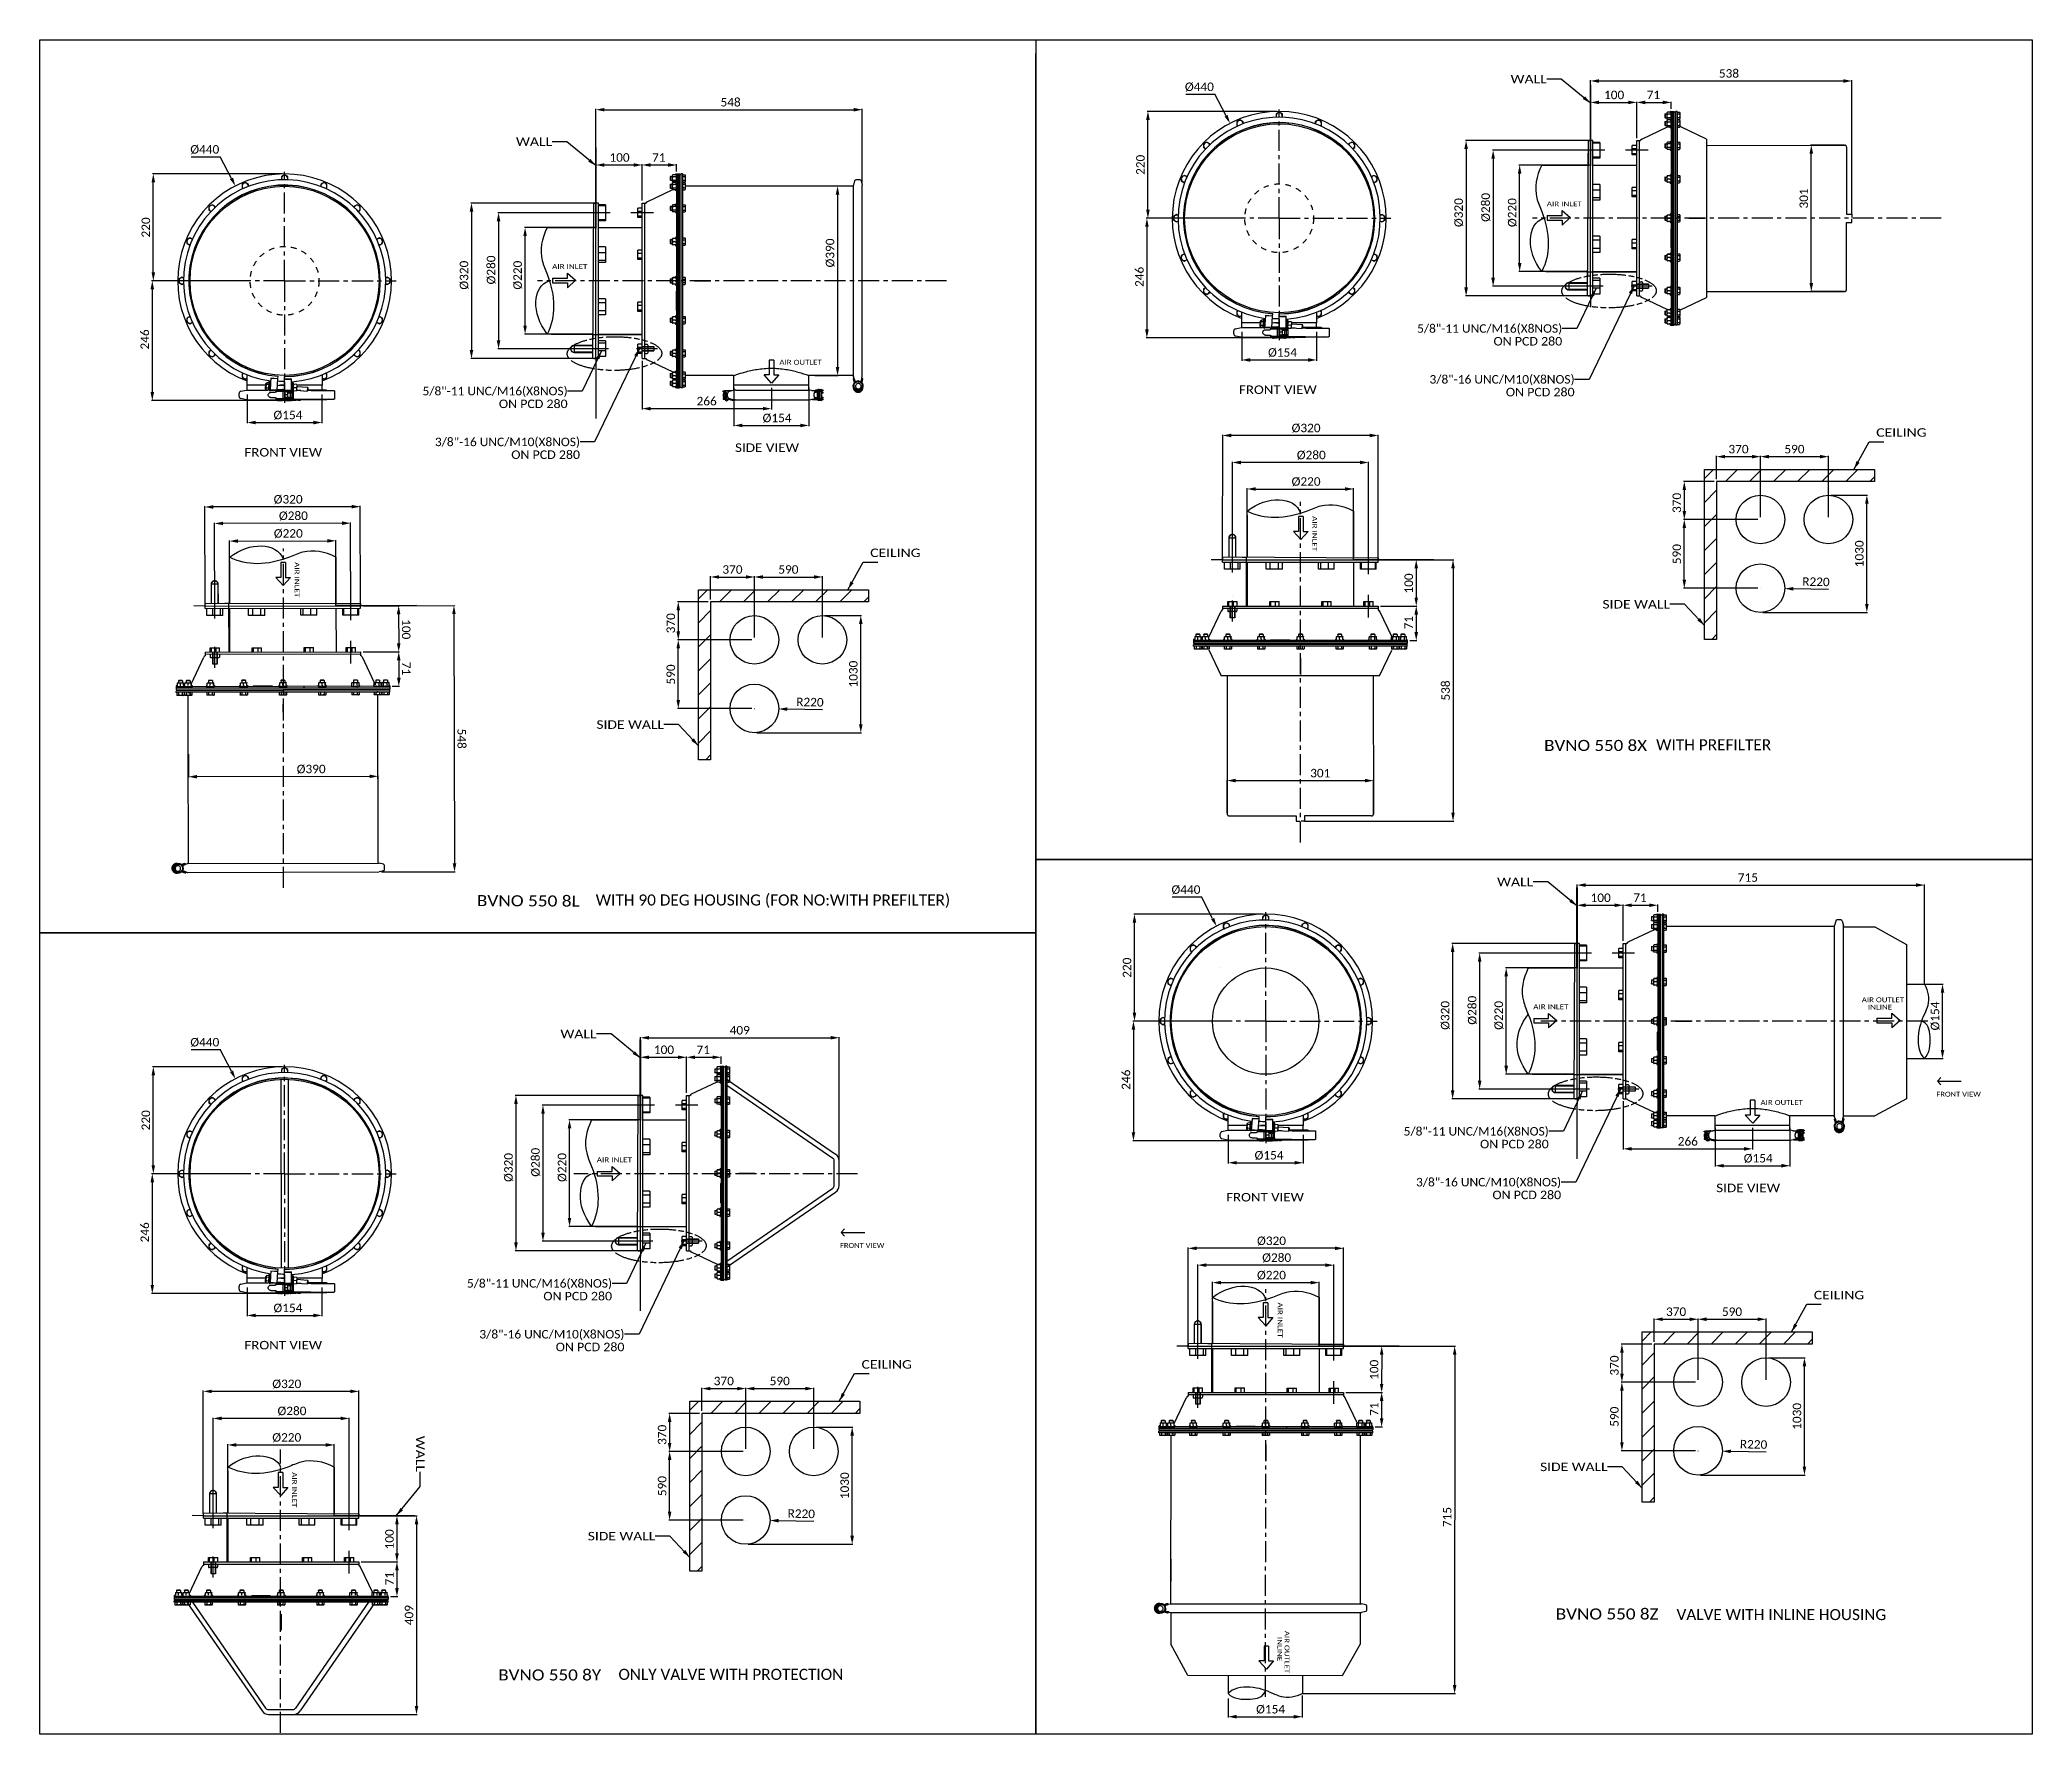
# Model space of a CAD drawing. Header units: millimetres. Extents: x 242 to 4341, y -255 to 3233.
import ezdxf
from ezdxf.enums import TextEntityAlignment as Align

# ---------------------------------------------------------------- set-up
doc = ezdxf.new("R2010")
doc.units = ezdxf.units.MM
doc.header["$LTSCALE"] = 115.5
doc.header["$PDMODE"] = 3
doc.header["$PDSIZE"] = 8
for name, pattern in [('CENTER', [0.6, 0.375, -0.075, 0.075, -0.075]), ('DASHED', [0.2, 0.1, -0.1]), ('PHANTOM', [0.8, 0.45, -0.05, 0.1, -0.05, 0.1, -0.05])]:
    doc.linetypes.add(name, pattern=pattern)
doc.layers.get('0').update_dxf_attribs({"linetype": 'CONTINUOUS'})
doc.layers.get('Defpoints').update_dxf_attribs({"linetype": 'CONTINUOUS'})
for name, color, linetype in [('02___PRT_ALL_AXES', 7, 'CONTINUOUS'), ('03___PRT_ALL_CURVES', 7, 'CONTINUOUS'), ('DEFAULT_3', 7, 'PHANTOM')]:
    doc.layers.add(name, color=color, linetype=linetype)
doc.styles.get("Standard").update_dxf_attribs({"font": 'calibri.ttf'})
doc.dimstyles.new('DIMSTYLE_1', dxfattribs={"dimtxt": 17.5, "dimasz": 17.5, "dimexe": 1.5, "dimexo": 1, "dimgap": 0.875, "dimtad": 1, "dimdec": 0, "dimdsep": 46, "dimtxsty": 'Standard', "dimblk": '_FILLED', "dimblk1": '_FILLED', "dimblk2": '_FILLED', "dimcen": 0.09, "dimazin": 2, "dimtp": 0.01, "dimtm": 0.01, "dimtfac": 1, "dimtdec": 0, "dimtofl": 0, "dimtmove": 0, "dimatfit": 3, "dimldrblk": '_FILLED', "dimfxl": 1, "dimtolj": 1, "dimarcsym": 0})
doc.dimstyles.new('DIMSTYLE_2', dxfattribs={"dimtxt": 17.5, "dimasz": 17.5, "dimexe": 1.5, "dimexo": 1, "dimgap": 0.875, "dimtad": 1, "dimdsep": 46, "dimtxsty": 'Standard', "dimblk": '_FILLED', "dimblk1": '_FILLED', "dimblk2": '_FILLED', "dimcen": 0.09, "dimazin": 2, "dimtp": 0.01, "dimtm": 0.01, "dimtfac": 1, "dimtofl": 0, "dimtmove": 0, "dimatfit": 3, "dimldrblk": '_FILLED', "dimfxl": 1, "dimtolj": 1, "dimarcsym": 0})
doc.dimstyles.new('DIMSTYLE_3', dxfattribs={"dimtxt": 17.5, "dimasz": 17.5, "dimexe": 1.5, "dimexo": 1, "dimtad": 1, "dimdec": 0, "dimdsep": 46, "dimtxsty": 'Standard', "dimblk": '_FILLED', "dimblk1": '_FILLED', "dimblk2": '_FILLED', "dimcen": 0.09, "dimazin": 2, "dimtp": 0.01, "dimtm": 0.01, "dimtfac": 1, "dimtdec": 0, "dimtofl": 0, "dimtmove": 0, "dimatfit": 1, "dimldrblk": '_FILLED', "dimfxl": 1, "dimtolj": 1, "dimarcsym": 0})
doc.dimstyles.new('DIMSTYLE_4', dxfattribs={"dimtxt": 17.5, "dimasz": 17.5, "dimexe": 1.5, "dimexo": 1, "dimgap": 0.875, "dimtad": 1, "dimlfac": 0.2, "dimdsep": 46, "dimtxsty": 'Standard', "dimblk": '_FILLED', "dimblk1": '_FILLED', "dimblk2": '_FILLED', "dimcen": 0.09, "dimazin": 2, "dimtp": 0.01, "dimtm": 0.01, "dimtfac": 1, "dimtofl": 0, "dimtmove": 0, "dimatfit": 3, "dimldrblk": '_FILLED', "dimfxl": 1, "dimtolj": 1, "dimarcsym": 0})
doc.dimstyles.new('DIMSTYLE_5', dxfattribs={"dimtxt": 17.5, "dimasz": 17.5, "dimexe": 1.5, "dimexo": 1, "dimgap": 0.875, "dimtad": 1, "dimlfac": 0.2, "dimdsep": 46, "dimtxsty": 'Standard', "dimblk": '_FILLED', "dimblk1": '_FILLED', "dimblk2": '_FILLED', "dimcen": 0.09, "dimazin": 2, "dimtp": 0.01, "dimtm": 0.01, "dimtfac": 1, "dimtofl": 0, "dimtmove": 0, "dimatfit": 3, "dimldrblk": '_FILLED', "dimfxl": 1, "dimtolj": 1, "dimarcsym": 0})
doc.dimstyles.get("Standard").update_dxf_attribs({"dimtxt": 17.5, "dimasz": 17.5, "dimexe": 1.5, "dimexo": 1, "dimtad": 1, "dimdsep": 46, "dimtxsty": 'Standard', "dimblk": '_FILLED', "dimblk1": '_FILLED', "dimblk2": '_FILLED', "dimcen": 0.09, "dimazin": 2, "dimtol": 1, "dimtp": 0.01, "dimtm": 0.01, "dimtfac": 1, "dimtofl": 0, "dimtmove": 0, "dimatfit": 3, "dimldrblk": '_FILLED', "dimfxl": 1, "dimtolj": 1, "dimarcsym": 0})

msp = doc.modelspace()

# ---------------------------------------------------------------- texts
at = {"color": 0, "linetype": 'Continuous'}
for s, height, width, p, p2 in [('WALL', 17.5, 1.169125, (3267.782, 3143.012), (3342.208, 3143.012)), ('WALL', 17.5, 1.169125, (1221.243, 3014.211), (1295.669, 3014.211)), ('AIR INLET', 10, 1.181322, (3342.193, 2889.808), (3414.644, 2889.808)), ('AIR INLET', 10, 1.181322, (1295.653, 2761.007), (1368.105, 2761.007)), ('5/8"-11 UNC/M16(X8NOS)', 17.5, 1.000854, (3075.478, 2629.714), (3374.067, 2629.714)), ('ON PCD 280', 17.5, 1.037345, (3232.637, 2603.464), (3374.067, 2603.464)), ('AIR OUTLET', 10, 1.156876, (1763.237, 2563.982), (1850.474, 2563.982)), ('3/8"-16 UNC/M10(X8NOS)', 17.5, 1.000854, (3100.95, 2525.085), (3399.54, 2525.085)), ('5/8"-11 UNC/M16(X8NOS)', 17.5, 1.000854, (1028.938, 2500.913), (1327.528, 2500.913)), ('FRONT VIEW', 17.5, 1.109888, (2709.039, 2503.738), (2868.786, 2503.738)), ('ON PCD 280', 17.5, 1.037345, (3258.11, 2498.835), (3399.54, 2498.835)), ('ON PCD 280', 17.5, 1.037345, (1186.098, 2474.663), (1327.528, 2474.663)), ('CEILING', 17.5, 1.167433, (4020.168, 2415.679), (4123.874, 2415.679)), ('FRONT VIEW', 17.5, 1.109888, (662.5, 2374.937), (822.247, 2374.937)), ('3/8"-16 UNC/M10(X8NOS)', 17.5, 1.000854, (1054.411, 2396.283), (1353, 2396.283)), ('ON PCD 280', 17.5, 1.037345, (1211.57, 2370.033), (1353, 2370.033)), ('SIDE VIEW', 17.5, 1.125894, (1671.994, 2384.412), (1803.55, 2384.412)), ('CEILING', 17.5, 1.167433, (1950.087, 2168.017), (2053.793, 2168.017)), ('SIDE WALL', 17.5, 1.15941, (3456.784, 2062.155), (3595.83, 2062.155)), ('SIDE WALL', 17.5, 1.15941, (1386.703, 1814.493), (1525.749, 1814.493)), ('BVNO 550 8X ', 22.75, 1.090565, (3336.91, 1768.928), (3557.493, 1768.928)), ('WALL', 17.5, 1.169125, (3240.09, 1490.65), (3314.516, 1490.65)), ('AIR INLET', 10, 1.181322, (3314.501, 1237.446), (3386.952, 1237.446)), ('AIR OUTLET', 10, 1.156876, (3990.436, 1251.75), (4077.673, 1251.75)), ('   INLINE', 10, 1.173664, (3990.436, 1236.75), (4052.965, 1236.75)), ('WALL', 17.5, 1.169125, (1312.676, 1177.69), (1387.102, 1177.69)), ('FRONT VIEW', 10, 1.109888, (4144.114, 1057.473), (4235.398, 1057.473)), ('AIR OUTLET', 10, 1.156876, (3782.084, 1040.421), (3869.321, 1040.421)), ('5/8"-11 UNC/M16(X8NOS)', 17.5, 1.000854, (3047.786, 977.352), (3346.375, 977.352)), ('ON PCD 280', 17.5, 1.037345, (3204.945, 951.102), (3346.375, 951.102)), ('AIR INLET', 10, 1.181322, (1387.486, 922.49), (1459.938, 922.49)), ('3/8"-16 UNC/M10(X8NOS)', 17.5, 1.000854, (3073.258, 872.722), (3371.847, 872.722)), ('ON PCD 280', 17.5, 1.037345, (3230.417, 846.472), (3371.847, 846.472)), ('SIDE VIEW', 17.5, 1.125894, (3690.841, 860.85), (3822.398, 860.85)), ('FRONT VIEW', 17.5, 1.109888, (2682.624, 841.758), (2842.371, 841.758)), ('FRONT VIEW', 10, 1.109888, (1887.925, 746.11), (1979.209, 746.11)), ('5/8"-11 UNC/M16(X8NOS)', 17.5, 1.000854, (1120.372, 664.392), (1418.961, 664.392)), ('ON PCD 280', 17.5, 1.037345, (1277.531, 638.142), (1418.961, 638.142)), ('CEILING', 17.5, 1.167433, (3891.792, 640.283), (3995.499, 640.283)), ('3/8"-16 UNC/M10(X8NOS)', 17.5, 1.000854, (1145.844, 559.763), (1444.434, 559.763)), ('FRONT VIEW', 17.5, 1.109888, (662.5, 537.255), (822.247, 537.255)), ('ON PCD 280', 17.5, 1.037345, (1303.004, 533.513), (1444.434, 533.513)), ('CEILING', 17.5, 1.167433, (1932.285, 497.648), (2035.991, 497.648)), ('SIDE WALL', 17.5, 1.15941, (3328.408, 286.759), (3467.455, 286.759)), ('SIDE WALL', 17.5, 1.15941, (1368.901, 144.124), (1507.948, 144.124)), ('BVNO 550 8Z ', 22.75, 1.100467, (3360.7, -18.679), (3581.283, -18.679)), ('BVNO 550 8Y ', 22.75, 1.096733, (1184.778, -144.099), (1405.362, -144.099))]:
    msp.add_text(s, height=height, dxfattribs=dict(at, width=width)).set_placement(p, p2, align=Align.FIT)
for s, height, rotation, width, p, p2 in [('AIR INLET', 10, 269.995276, 1.181322, (2859.787, 2252.391), (2859.781, 2179.939)), ('AIR INLET', 10, 270.12743, 1.181322, (765.628, 2157.665), (765.789, 2085.214)), ('BVNO 550 8L ', 22.75, 359.706211, 1.109979, (1140.653, 1449.645), (1361.236, 1448.514)), ('AIR INLET', 10, 269.989865, 1.181322, (2788.608, 633.909), (2788.595, 561.457)), ('WALL', 17.5, 270, 1.169125, (1015.575, 359.358), (1015.575, 284.931)), ('AIR INLET', 10, 270, 1.181322, (760.375, 284.547), (760.375, 212.096)), ('   INLINE', 10, 269.989865, 1.173664, (2787.792, -42.026), (2787.781, -104.556)), ('AIR OUTLET', 10, 269.989865, 1.156876, (2802.792, -42.029), (2802.777, -129.266))]:
    msp.add_text(s, height=height, rotation=rotation, dxfattribs=dict(at, width=width)).set_placement(p, p2, align=Align.FIT)
for s, p, p2 in [('WITH PREFILTER', (3567.287, 1770.323), (3567.287, 1770.323)), ('WITH 90 DEG HOUSING (FOR NO:WITH PREFILTER)', (1385.368, 1450.853), (1385.368, 1450.853)), ('VALVE WITH INLINE HOUSING ', (3609.308, -19.888), (3609.308, -19.888)), ('ONLY VALVE WITH PROTECTION', (1432.111, -142.89), (1432.111, -142.89))]:
    msp.add_text(s, height=22.75, dxfattribs=at).set_placement(p, p2, align=Align.FIT)

# ---------------------------------------------------------------- blocks, each defined once
blk = doc.blocks.new('_FILLED')
at = {"color": 0, "linetype": 'ByBlock'}
blk.add_solid([(0, 0), (-1, 0.21), (-1, -0.21)], dxfattribs=at)
blk = doc.blocks.new('*D132')
at = {"color": 0, "linetype": 'Continuous', "lineweight": -2}
for p, q in [((2539, 1213), (2490.3, 1213)), ((2491.8, 1195.5), (2491.8, 984.2)), ((2788.6, 966.7), (2490.3, 966.7))]:
    blk.add_line(p, q, dxfattribs=at)
at = {"layer": 'Defpoints', "color": 0}
for p in [(2540, 1213), (2491.8, 966.7), (2789.6, 966.7)]:
    blk.add_point(p, dxfattribs=at)
at = {"color": 0, "linetype": 'ByBlock', "lineweight": -2, "xscale": 17.5, "yscale": 17.5, "zscale": 17.5}
for p, rotation in [((2491.8, 1213), 90), ((2491.8, 966.7), 270)]:
    blk.add_blockref('_FILLED', p, dxfattribs=dict(at, rotation=rotation))
at = {"color": 0, "insert": (2467.6, 1092.3), "char_height": 17.5, "attachment_point": 2, "rotation": 90, "line_spacing_factor": 0.9}
blk.add_mtext('\\A1;246', dxfattribs=at)
blk = doc.blocks.new('*D133')
at = {"color": 0, "linetype": 'Continuous', "lineweight": -2}
for p, q in [((2759, 1433), (2492.4, 1433)), ((2493.9, 1230.5), (2493.9, 1415.5)), ((2659, 1213), (2492.4, 1213))]:
    blk.add_line(p, q, dxfattribs=at)
at = {"layer": 'Defpoints', "color": 0}
for p in [(2493.9, 1433), (2760, 1433), (2660, 1213)]:
    blk.add_point(p, dxfattribs=at)
at = {"color": 0, "linetype": 'ByBlock', "lineweight": -2, "xscale": 17.5, "yscale": 17.5, "zscale": 17.5}
for p, rotation in [((2493.9, 1433), 90), ((2493.9, 1213), 270)]:
    blk.add_blockref('_FILLED', p, dxfattribs=dict(at, rotation=rotation))
at = {"color": 0, "insert": (2469.7, 1322.9), "char_height": 17.5, "attachment_point": 2, "rotation": 90, "line_spacing_factor": 0.9}
blk.add_mtext('\\A1;220', dxfattribs=at)
blk = doc.blocks.new('*D134')
at = {"color": 0, "linetype": 'Continuous', "lineweight": -2}
for p, q in [((2687, 979.1), (2687, 919.9)), ((2841, 979.1), (2841, 919.9)), ((2704.5, 921.4), (2823.5, 921.4))]:
    blk.add_line(p, q, dxfattribs=at)
at = {"layer": 'Defpoints', "color": 0}
for p in [(2687, 980.1), (2841, 980.1), (2841, 921.4)]:
    blk.add_point(p, dxfattribs=at)
at = {"color": 0, "linetype": 'ByBlock', "lineweight": -2, "xscale": 17.5, "yscale": 17.5, "zscale": 17.5, "rotation": 180}
blk.add_blockref('_FILLED', (2687, 921.4), dxfattribs=at)
at = {"color": 0, "linetype": 'ByBlock', "lineweight": -2, "xscale": 17.5, "yscale": 17.5, "zscale": 17.5}
blk.add_blockref('_FILLED', (2841, 921.4), dxfattribs=at)
at = {"color": 0, "insert": (2770.8, 945.6), "char_height": 17.5, "attachment_point": 2, "line_spacing_factor": 0.9}
blk.add_mtext('\\A1;%%c154', dxfattribs=at)
blk = doc.blocks.new('*D135')
at = {"color": 0, "linetype": 'Continuous', "lineweight": -2}
for p in [(2571.7, 1468.4), (2654.7, 1423.9)]:
    blk.add_line(p, (2631.7, 1468.4), dxfattribs=at)
at = {"color": 0, "linetype": 'Continuous'}
for p, q in [((2763.9, 1213), (2764.1, 1213)), ((2764, 1212.9), (2764, 1213.1))]:
    blk.add_line(p, q, dxfattribs=at)
at = {"layer": 'Defpoints', "color": 0}
for p in [(2662.8, 1408.3), (2865.2, 1017.7)]:
    blk.add_point(p, dxfattribs=at)
at = {"color": 0, "linetype": 'ByBlock', "lineweight": -2, "xscale": 17.5, "yscale": 17.5, "zscale": 17.5, "rotation": 297.3888948476893}
blk.add_blockref('_FILLED', (2662.8, 1408.3), dxfattribs=at)
at = {"color": 0, "insert": (2629.6, 1492.4), "char_height": 17.5, "attachment_point": 3, "line_spacing_factor": 0.9}
blk.add_mtext('\\A1;%%c440', dxfattribs=at)
blk = doc.blocks.new('*D136')
at = {"color": 0, "linetype": 'Continuous', "lineweight": -2}
for p, q in [((3399.6, 1373), (3147.1, 1373)), ((3148.6, 1355.5), (3148.6, 1070.5)), ((3399.6, 1053), (3147.1, 1053))]:
    blk.add_line(p, q, dxfattribs=at)
at = {"layer": 'Defpoints', "color": 0}
for p in [(3400.6, 1373), (3148.6, 1053), (3400.6, 1053)]:
    blk.add_point(p, dxfattribs=at)
at = {"color": 0, "linetype": 'ByBlock', "lineweight": -2, "xscale": 17.5, "yscale": 17.5, "zscale": 17.5}
for p, rotation in [((3148.6, 1373), 90), ((3148.6, 1053), 270)]:
    blk.add_blockref('_FILLED', p, dxfattribs=dict(at, rotation=rotation))
at = {"color": 0, "insert": (3124.4, 1224.7), "char_height": 17.5, "attachment_point": 2, "rotation": 90, "line_spacing_factor": 0.9}
blk.add_mtext('\\A1;%%c320', dxfattribs=at)
blk = doc.blocks.new('*D137')
at = {"color": 0, "linetype": 'Continuous', "lineweight": -2}
for p, q in [((3499.6, 1048), (3499.6, 948.5)), ((3765.5, 993.1), (3765.5, 948.5)), ((3517.1, 950), (3748, 950))]:
    blk.add_line(p, q, dxfattribs=at)
at = {"layer": 'Defpoints', "color": 0}
for p in [(3499.6, 1049), (3765.5, 994.1), (3765.5, 950)]:
    blk.add_point(p, dxfattribs=at)
at = {"color": 0, "linetype": 'ByBlock', "lineweight": -2, "xscale": 17.5, "yscale": 17.5, "zscale": 17.5, "rotation": 180}
blk.add_blockref('_FILLED', (3499.6, 950), dxfattribs=at)
at = {"color": 0, "linetype": 'ByBlock', "lineweight": -2, "xscale": 17.5, "yscale": 17.5, "zscale": 17.5}
blk.add_blockref('_FILLED', (3765.5, 950), dxfattribs=at)
at = {"color": 0, "insert": (3632.5, 974.2), "char_height": 17.5, "attachment_point": 2, "line_spacing_factor": 0.9}
blk.add_mtext('\\A1;266', dxfattribs=at)
blk = doc.blocks.new('*D138')
at = {"color": 0, "linetype": 'Continuous', "lineweight": -2}
for p, q in [((3404.6, 1378), (3404.6, 1452.9)), ((3422.1, 1451.4), (3482.1, 1451.4)), ((3499.6, 1378), (3499.6, 1452.9))]:
    blk.add_line(p, q, dxfattribs=at)
at = {"layer": 'Defpoints', "color": 0}
for p in [(3499.6, 1451.4), (3404.6, 1377), (3499.6, 1377)]:
    blk.add_point(p, dxfattribs=at)
at = {"color": 0, "linetype": 'ByBlock', "lineweight": -2, "xscale": 17.5, "yscale": 17.5, "zscale": 17.5, "rotation": 180}
blk.add_blockref('_FILLED', (3404.6, 1451.4), dxfattribs=at)
at = {"color": 0, "linetype": 'ByBlock', "lineweight": -2, "xscale": 17.5, "yscale": 17.5, "zscale": 17.5}
blk.add_blockref('_FILLED', (3499.6, 1451.4), dxfattribs=at)
at = {"color": 0, "insert": (3453.2, 1475.6), "char_height": 17.5, "attachment_point": 2, "line_spacing_factor": 0.9}
blk.add_mtext('\\A1;\\A1;100', dxfattribs=at)
blk = doc.blocks.new('*D140')
at = {"color": 0, "linetype": 'Continuous', "lineweight": -2}
for p, q in [((3434, 1353), (3202.7, 1353)), ((3204.2, 1335.5), (3204.2, 1090.5)), ((3430.4, 1073), (3202.7, 1073))]:
    blk.add_line(p, q, dxfattribs=at)
at = {"layer": 'Defpoints', "color": 0}
for p in [(3435, 1353), (3204.2, 1073), (3431.4, 1073)]:
    blk.add_point(p, dxfattribs=at)
at = {"color": 0, "linetype": 'ByBlock', "lineweight": -2, "xscale": 17.5, "yscale": 17.5, "zscale": 17.5}
for p, rotation in [((3204.2, 1353), 90), ((3204.2, 1073), 270)]:
    blk.add_blockref('_FILLED', p, dxfattribs=dict(at, rotation=rotation))
at = {"color": 0, "insert": (3180, 1235.3), "char_height": 17.5, "attachment_point": 2, "rotation": 90, "line_spacing_factor": 0.9}
blk.add_mtext('\\A1;%%c280', dxfattribs=at)
blk = doc.blocks.new('*D141')
at = {"color": 0, "linetype": 'Continuous', "lineweight": -2}
for p, q in [((3688.7, 993.1), (3688.7, 913.8)), ((3842.7, 993.1), (3842.7, 913.8)), ((3706.2, 915.3), (3825.2, 915.3))]:
    blk.add_line(p, q, dxfattribs=at)
at = {"layer": 'Defpoints', "color": 0}
for p in [(3688.7, 994.1), (3842.7, 994.1), (3842.7, 915.3)]:
    blk.add_point(p, dxfattribs=at)
at = {"color": 0, "linetype": 'ByBlock', "lineweight": -2, "xscale": 17.5, "yscale": 17.5, "zscale": 17.5, "rotation": 180}
blk.add_blockref('_FILLED', (3688.7, 915.3), dxfattribs=at)
at = {"color": 0, "linetype": 'ByBlock', "lineweight": -2, "xscale": 17.5, "yscale": 17.5, "zscale": 17.5}
blk.add_blockref('_FILLED', (3842.7, 915.3), dxfattribs=at)
at = {"color": 0, "insert": (3777.3, 939.5), "char_height": 17.5, "attachment_point": 2, "line_spacing_factor": 0.9}
blk.add_mtext('\\A1;%%c154', dxfattribs=at)
blk = doc.blocks.new('*D142')
at = {"color": 0, "linetype": 'Continuous', "lineweight": -2}
for p, q in [((3499.6, 1378), (3499.6, 1452.9)), ((3517.1, 1451.4), (3553.1, 1451.4)), ((3570.6, 1438), (3570.6, 1452.9))]:
    blk.add_line(p, q, dxfattribs=at)
at = {"layer": 'Defpoints', "color": 0}
for p in [(3570.6, 1451.4), (3570.6, 1437), (3499.6, 1377)]:
    blk.add_point(p, dxfattribs=at)
at = {"color": 0, "linetype": 'ByBlock', "lineweight": -2, "xscale": 17.5, "yscale": 17.5, "zscale": 17.5, "rotation": 180}
blk.add_blockref('_FILLED', (3499.6, 1451.4), dxfattribs=at)
at = {"color": 0, "linetype": 'ByBlock', "lineweight": -2, "xscale": 17.5, "yscale": 17.5, "zscale": 17.5}
blk.add_blockref('_FILLED', (3570.6, 1451.4), dxfattribs=at)
at = {"color": 0, "insert": (3534, 1475.6), "char_height": 17.5, "attachment_point": 2, "line_spacing_factor": 0.9}
blk.add_mtext('\\A1;71', dxfattribs=at)
blk = doc.blocks.new('*D149')
at = {"color": 0, "linetype": 'Continuous', "lineweight": -2}
for p, q in [((3404.6, 1279.2), (3404.6, 1494.4)), ((3422.1, 1492.9), (4102.1, 1492.9)), ((4119.6, 1288.7), (4119.6, 1494.4))]:
    blk.add_line(p, q, dxfattribs=at)
at = {"layer": 'Defpoints', "color": 0}
for p in [(4119.6, 1492.9), (3404.6, 1278.2), (4119.6, 1287.7)]:
    blk.add_point(p, dxfattribs=at)
at = {"color": 0, "linetype": 'ByBlock', "lineweight": -2, "xscale": 17.5, "yscale": 17.5, "zscale": 17.5, "rotation": 180}
blk.add_blockref('_FILLED', (3404.6, 1492.9), dxfattribs=at)
at = {"color": 0, "linetype": 'ByBlock', "lineweight": -2, "xscale": 17.5, "yscale": 17.5, "zscale": 17.5}
blk.add_blockref('_FILLED', (4119.6, 1492.9), dxfattribs=at)
at = {"color": 0, "insert": (3756.1, 1517.2), "char_height": 17.5, "attachment_point": 2, "line_spacing_factor": 0.9}
blk.add_mtext('\\A1;{\\A1;715}', dxfattribs=at)
blk = doc.blocks.new('*D150')
at = {"color": 0, "linetype": 'Continuous', "lineweight": -2}
for p, q in [((3399.6, 1322.5), (3257.3, 1322.5)), ((3258.8, 1121), (3258.8, 1305)), ((3399.6, 1103.5), (3257.3, 1103.5))]:
    blk.add_line(p, q, dxfattribs=at)
at = {"layer": 'Defpoints', "color": 0}
for p in [(3258.8, 1322.5), (3400.6, 1322.5), (3400.6, 1103.5)]:
    blk.add_point(p, dxfattribs=at)
at = {"color": 0, "linetype": 'ByBlock', "lineweight": -2, "xscale": 17.5, "yscale": 17.5, "zscale": 17.5}
for p, rotation in [((3258.8, 1322.5), 90), ((3258.8, 1103.5), 270)]:
    blk.add_blockref('_FILLED', p, dxfattribs=dict(at, rotation=rotation))
at = {"color": 0, "insert": (3234.6, 1224.7), "char_height": 17.5, "attachment_point": 2, "rotation": 90, "line_spacing_factor": 0.9}
blk.add_mtext('\\A1;%%c220', dxfattribs=at)
blk = doc.blocks.new('*D151')
at = {"color": 0, "linetype": 'Continuous', "lineweight": -2}
for p, q in [((4112.6, 1288.7), (4158.1, 1288.7)), ((4156.6, 1153.5), (4156.6, 1271.2)), ((4119.2, 1136), (4158.1, 1136))]:
    blk.add_line(p, q, dxfattribs=at)
at = {"layer": 'Defpoints', "color": 0}
for p in [(4111.6, 1288.7), (4156.6, 1288.7), (4118.2, 1136)]:
    blk.add_point(p, dxfattribs=at)
at = {"color": 0, "linetype": 'ByBlock', "lineweight": -2, "xscale": 17.5, "yscale": 17.5, "zscale": 17.5}
for p, rotation in [((4156.6, 1288.7), 90), ((4156.6, 1136), 270)]:
    blk.add_blockref('_FILLED', p, dxfattribs=dict(at, rotation=rotation))
at = {"color": 0, "insert": (4132.4, 1223.4), "char_height": 17.5, "attachment_point": 2, "rotation": 90, "line_spacing_factor": 0.9}
blk.add_mtext('\\A1;%%c154', dxfattribs=at)
blk = doc.blocks.new('ARROW_2_BL0', base_point=(1103.5, 965.5))
at = {"color": 7, "linetype": 'Continuous'}
for p, q in [((1079.8, 970.2), (1079.8, 960.9)), ((1079.8, 970.2), (1110.5, 970.2)), ((1079.8, 960.9), (1110.5, 960.9)), ((1110.5, 970.2), (1110.5, 980.5)), ((1110.5, 980.5), (1127.2, 965.9)), ((1127.2, 965.9), (1110.5, 950.5)), ((1110.5, 960.9), (1110.5, 950.5))]:
    blk.add_line(p, q, dxfattribs=at)
blk = doc.blocks.new('ARROW_2_BL1', base_point=(1809.9, 965.8))
at = {"color": 7, "linetype": 'Continuous'}
for p, q in [((1786.2, 970.4), (1786.2, 961.2)), ((1786.2, 970.4), (1816.8, 970.4)), ((1786.2, 961.2), (1816.8, 961.2)), ((1816.8, 970.4), (1816.8, 980.8)), ((1816.8, 980.8), (1833.6, 966.1)), ((1833.6, 966.1), (1816.8, 950.8)), ((1816.8, 961.2), (1816.8, 950.8))]:
    blk.add_line(p, q, dxfattribs=at)
blk = doc.blocks.new('ARROW_2_BL2', base_point=(1530.1, 778))
at = {"color": 7, "linetype": 'Continuous'}
for p, q in [((1534.8, 801.7), (1525.5, 801.7)), ((1525.5, 801.7), (1525.5, 771.1)), ((1534.8, 801.7), (1534.8, 771.1)), ((1525.5, 771.1), (1515.1, 771.1)), ((1530.4, 754.3), (1515.1, 771.1)), ((1545.1, 771.1), (1530.4, 754.3)), ((1534.8, 771.1), (1545.1, 771.1))]:
    blk.add_line(p, q, dxfattribs=at)
blk = doc.blocks.new('*D308')
at = {"color": 0, "linetype": 'Continuous', "lineweight": -2}
for p, q in [((520.1, 898.9), (471.4, 898.9)), ((472.9, 881.4), (472.9, 670.1)), ((769.7, 652.6), (471.4, 652.6))]:
    blk.add_line(p, q, dxfattribs=at)
at = {"layer": 'Defpoints', "color": 0}
for p in [(521.1, 898.9), (472.9, 652.6), (770.7, 652.6)]:
    blk.add_point(p, dxfattribs=at)
at = {"color": 0, "linetype": 'ByBlock', "lineweight": -2, "xscale": 17.5, "yscale": 17.5, "zscale": 17.5}
for p, rotation in [((472.9, 898.9), 89.99999999999999), ((472.9, 652.6), 270)]:
    blk.add_blockref('_FILLED', p, dxfattribs=dict(at, rotation=rotation))
at = {"color": 0, "insert": (448.7, 778.2), "char_height": 17.5, "attachment_point": 2, "rotation": 90, "line_spacing_factor": 0.9}
blk.add_mtext('\\A1;246', dxfattribs=at)
blk = doc.blocks.new('*D309')
at = {"color": 0, "linetype": 'Continuous', "lineweight": -2}
for p, q in [((740.1, 1118.9), (473.5, 1118.9)), ((475, 916.4), (475, 1101.4)), ((640.1, 898.9), (473.5, 898.9))]:
    blk.add_line(p, q, dxfattribs=at)
at = {"layer": 'Defpoints', "color": 0}
for p in [(475, 1118.9), (741.1, 1118.9), (641.1, 898.9)]:
    blk.add_point(p, dxfattribs=at)
at = {"color": 0, "linetype": 'ByBlock', "lineweight": -2, "xscale": 17.5, "yscale": 17.5, "zscale": 17.5}
for p, rotation in [((475, 1118.9), 90), ((475, 898.9), 270)]:
    blk.add_blockref('_FILLED', p, dxfattribs=dict(at, rotation=rotation))
at = {"color": 0, "insert": (450.8, 1008.8), "char_height": 17.5, "attachment_point": 2, "rotation": 90, "line_spacing_factor": 0.9}
blk.add_mtext('\\A1;220', dxfattribs=at)
blk = doc.blocks.new('*D310')
at = {"color": 0, "linetype": 'Continuous', "lineweight": -2}
for p, q in [((668.1, 665), (668.1, 605.7)), ((822.1, 665), (822.1, 605.7)), ((685.6, 607.2), (804.6, 607.2))]:
    blk.add_line(p, q, dxfattribs=at)
at = {"layer": 'Defpoints', "color": 0}
for p in [(668.1, 666), (822.1, 666), (822.1, 607.2)]:
    blk.add_point(p, dxfattribs=at)
at = {"color": 0, "linetype": 'ByBlock', "lineweight": -2, "xscale": 17.5, "yscale": 17.5, "zscale": 17.5, "rotation": 180}
blk.add_blockref('_FILLED', (668.1, 607.2), dxfattribs=at)
at = {"color": 0, "linetype": 'ByBlock', "lineweight": -2, "xscale": 17.5, "yscale": 17.5, "zscale": 17.5}
blk.add_blockref('_FILLED', (822.1, 607.2), dxfattribs=at)
at = {"color": 0, "insert": (752, 631.4), "char_height": 17.5, "attachment_point": 2, "line_spacing_factor": 0.9}
blk.add_mtext('\\A1;%%c154', dxfattribs=at)
blk = doc.blocks.new('*D311')
at = {"color": 0, "linetype": 'Continuous', "lineweight": -2}
for p in [(552.8, 1154.3), (635.9, 1109.8)]:
    blk.add_line(p, (612.8, 1154.3), dxfattribs=at)
at = {"color": 0, "linetype": 'Continuous'}
for p, q in [((745, 898.9), (745.2, 898.9)), ((745.1, 898.8), (745.1, 899))]:
    blk.add_line(p, q, dxfattribs=at)
at = {"layer": 'Defpoints', "color": 0}
for p in [(643.9, 1094.2), (846.3, 703.5)]:
    blk.add_point(p, dxfattribs=at)
at = {"color": 0, "linetype": 'ByBlock', "lineweight": -2, "xscale": 17.5, "yscale": 17.5, "zscale": 17.5, "rotation": 297.3888948476893}
blk.add_blockref('_FILLED', (643.9, 1094.2), dxfattribs=at)
at = {"color": 0, "insert": (610.7, 1178.3), "char_height": 17.5, "attachment_point": 3, "line_spacing_factor": 0.9}
blk.add_mtext('\\A1;%%c440', dxfattribs=at)
blk = doc.blocks.new('*D332')
at = {"color": 0, "linetype": 'Continuous', "lineweight": -2}
for p, q in [((520.1, 2736.6), (471.4, 2736.6)), ((472.9, 2719.1), (472.9, 2507.7)), ((769.7, 2490.2), (471.4, 2490.2))]:
    blk.add_line(p, q, dxfattribs=at)
at = {"layer": 'Defpoints', "color": 0}
for p in [(521.1, 2736.6), (472.9, 2490.2), (770.7, 2490.2)]:
    blk.add_point(p, dxfattribs=at)
at = {"color": 0, "linetype": 'ByBlock', "lineweight": -2, "xscale": 17.5, "yscale": 17.5, "zscale": 17.5}
for p, rotation in [((472.9, 2736.6), 89.99999999999999), ((472.9, 2490.2), 270)]:
    blk.add_blockref('_FILLED', p, dxfattribs=dict(at, rotation=rotation))
at = {"color": 0, "insert": (448.7, 2615.9), "char_height": 17.5, "attachment_point": 2, "rotation": 90, "line_spacing_factor": 0.9}
blk.add_mtext('\\A1;246', dxfattribs=at)
blk = doc.blocks.new('*D333')
at = {"color": 0, "linetype": 'Continuous', "lineweight": -2}
for p, q in [((740.1, 2956.6), (473.5, 2956.6)), ((475, 2754.1), (475, 2939.1)), ((640.1, 2736.6), (473.5, 2736.6))]:
    blk.add_line(p, q, dxfattribs=at)
at = {"layer": 'Defpoints', "color": 0}
for p in [(475, 2956.6), (741.1, 2956.6), (641.1, 2736.6)]:
    blk.add_point(p, dxfattribs=at)
at = {"color": 0, "linetype": 'ByBlock', "lineweight": -2, "xscale": 17.5, "yscale": 17.5, "zscale": 17.5}
for p, rotation in [((475, 2956.6), 90), ((475, 2736.6), 270)]:
    blk.add_blockref('_FILLED', p, dxfattribs=dict(at, rotation=rotation))
at = {"color": 0, "insert": (450.8, 2846.5), "char_height": 17.5, "attachment_point": 2, "rotation": 90, "line_spacing_factor": 0.9}
blk.add_mtext('\\A1;220', dxfattribs=at)
blk = doc.blocks.new('*D334')
at = {"color": 0, "linetype": 'Continuous', "lineweight": -2}
for p, q in [((668.1, 2502.6), (668.1, 2443.4)), ((822.1, 2502.6), (822.1, 2443.4)), ((685.6, 2444.9), (804.6, 2444.9))]:
    blk.add_line(p, q, dxfattribs=at)
at = {"layer": 'Defpoints', "color": 0}
for p in [(668.1, 2503.6), (822.1, 2503.6), (822.1, 2444.9)]:
    blk.add_point(p, dxfattribs=at)
at = {"color": 0, "linetype": 'ByBlock', "lineweight": -2, "xscale": 17.5, "yscale": 17.5, "zscale": 17.5, "rotation": 180}
blk.add_blockref('_FILLED', (668.1, 2444.9), dxfattribs=at)
at = {"color": 0, "linetype": 'ByBlock', "lineweight": -2, "xscale": 17.5, "yscale": 17.5, "zscale": 17.5}
blk.add_blockref('_FILLED', (822.1, 2444.9), dxfattribs=at)
at = {"color": 0, "insert": (752, 2469.1), "char_height": 17.5, "attachment_point": 2, "line_spacing_factor": 0.9}
blk.add_mtext('\\A1;%%c154', dxfattribs=at)
blk = doc.blocks.new('*D335')
at = {"color": 0, "linetype": 'Continuous', "lineweight": -2}
for p in [(552.8, 2992), (635.9, 2947.4)]:
    blk.add_line(p, (612.8, 2992), dxfattribs=at)
at = {"color": 0, "linetype": 'Continuous'}
for p, q in [((745, 2736.6), (745.2, 2736.6)), ((745.1, 2736.5), (745.1, 2736.7))]:
    blk.add_line(p, q, dxfattribs=at)
at = {"layer": 'Defpoints', "color": 0}
for p in [(643.9, 2931.9), (846.3, 2541.2)]:
    blk.add_point(p, dxfattribs=at)
at = {"color": 0, "linetype": 'ByBlock', "lineweight": -2, "xscale": 17.5, "yscale": 17.5, "zscale": 17.5, "rotation": 297.3888948476893}
blk.add_blockref('_FILLED', (643.9, 2931.9), dxfattribs=at)
at = {"color": 0, "insert": (610.7, 3015.9), "char_height": 17.5, "attachment_point": 3, "line_spacing_factor": 0.9}
blk.add_mtext('\\A1;%%c440', dxfattribs=at)
blk = doc.blocks.new('*D336')
at = {"color": 0, "linetype": 'Continuous', "lineweight": -2}
for p, q in [((1380.8, 2896.6), (1128.2, 2896.6)), ((1129.7, 2879.1), (1129.7, 2594.1)), ((1380.8, 2576.6), (1128.2, 2576.6))]:
    blk.add_line(p, q, dxfattribs=at)
at = {"layer": 'Defpoints', "color": 0}
for p in [(1381.8, 2896.6), (1129.7, 2576.6), (1381.8, 2576.6)]:
    blk.add_point(p, dxfattribs=at)
at = {"color": 0, "linetype": 'ByBlock', "lineweight": -2, "xscale": 17.5, "yscale": 17.5, "zscale": 17.5}
for p, rotation in [((1129.7, 2896.6), 90), ((1129.7, 2576.6), 270)]:
    blk.add_blockref('_FILLED', p, dxfattribs=dict(at, rotation=rotation))
at = {"color": 0, "insert": (1105.5, 2748.2), "char_height": 17.5, "attachment_point": 2, "rotation": 90, "line_spacing_factor": 0.9}
blk.add_mtext('\\A1;%%c320', dxfattribs=at)
blk = doc.blocks.new('*D337')
at = {"color": 0, "linetype": 'Continuous', "lineweight": -2}
for p, q in [((1480.8, 2571.6), (1480.8, 2472)), ((1746.7, 2516.6), (1746.7, 2472)), ((1498.3, 2473.5), (1729.2, 2473.5))]:
    blk.add_line(p, q, dxfattribs=at)
at = {"layer": 'Defpoints', "color": 0}
for p in [(1480.8, 2572.6), (1746.7, 2517.6), (1746.7, 2473.5)]:
    blk.add_point(p, dxfattribs=at)
at = {"color": 0, "linetype": 'ByBlock', "lineweight": -2, "xscale": 17.5, "yscale": 17.5, "zscale": 17.5, "rotation": 180}
blk.add_blockref('_FILLED', (1480.8, 2473.5), dxfattribs=at)
at = {"color": 0, "linetype": 'ByBlock', "lineweight": -2, "xscale": 17.5, "yscale": 17.5, "zscale": 17.5}
blk.add_blockref('_FILLED', (1746.7, 2473.5), dxfattribs=at)
at = {"color": 0, "insert": (1613.6, 2497.7), "char_height": 17.5, "attachment_point": 2, "line_spacing_factor": 0.9}
blk.add_mtext('\\A1;266', dxfattribs=at)
blk = doc.blocks.new('*D338')
at = {"color": 0, "linetype": 'Continuous', "lineweight": -2}
for p, q in [((1385.8, 2901.6), (1385.8, 2976.5)), ((1403.3, 2975), (1463.3, 2975)), ((1480.8, 2901.6), (1480.8, 2976.5))]:
    blk.add_line(p, q, dxfattribs=at)
at = {"layer": 'Defpoints', "color": 0}
for p in [(1480.8, 2975), (1385.8, 2900.6), (1480.8, 2900.6)]:
    blk.add_point(p, dxfattribs=at)
at = {"color": 0, "linetype": 'ByBlock', "lineweight": -2, "xscale": 17.5, "yscale": 17.5, "zscale": 17.5, "rotation": 180}
blk.add_blockref('_FILLED', (1385.8, 2975), dxfattribs=at)
at = {"color": 0, "linetype": 'ByBlock', "lineweight": -2, "xscale": 17.5, "yscale": 17.5, "zscale": 17.5}
blk.add_blockref('_FILLED', (1480.8, 2975), dxfattribs=at)
at = {"color": 0, "insert": (1434.3, 2999.2), "char_height": 17.5, "attachment_point": 2, "line_spacing_factor": 0.9}
blk.add_mtext('\\A1;\\A1;100', dxfattribs=at)
blk = doc.blocks.new('*D339')
at = {"color": 0, "linetype": 'Continuous', "lineweight": -2}
for p, q in [((1915.8, 2931.6), (1881.4, 2931.6)), ((1882.9, 2914.1), (1882.9, 2559.1)), ((1836, 2541.6), (1884.4, 2541.6))]:
    blk.add_line(p, q, dxfattribs=at)
at = {"layer": 'Defpoints', "color": 0}
for p in [(1916.8, 2931.6), (1835, 2541.6), (1882.9, 2541.6)]:
    blk.add_point(p, dxfattribs=at)
at = {"color": 0, "linetype": 'ByBlock', "lineweight": -2, "xscale": 17.5, "yscale": 17.5, "zscale": 17.5}
for p, rotation in [((1882.9, 2931.6), 90), ((1882.9, 2541.6), 270)]:
    blk.add_blockref('_FILLED', p, dxfattribs=dict(at, rotation=rotation))
at = {"color": 0, "insert": (1858.7, 2793.9), "char_height": 17.5, "attachment_point": 2, "rotation": 90, "line_spacing_factor": 0.9}
blk.add_mtext('\\A1;%%c390', dxfattribs=at)
blk = doc.blocks.new('*D340')
at = {"color": 0, "linetype": 'Continuous', "lineweight": -2}
for p, q in [((1415.1, 2876.6), (1183.9, 2876.6)), ((1185.4, 2859.1), (1185.4, 2614.1)), ((1411.6, 2596.6), (1183.9, 2596.6))]:
    blk.add_line(p, q, dxfattribs=at)
at = {"layer": 'Defpoints', "color": 0}
for p in [(1416.1, 2876.6), (1185.4, 2596.6), (1412.6, 2596.6)]:
    blk.add_point(p, dxfattribs=at)
at = {"color": 0, "linetype": 'ByBlock', "lineweight": -2, "xscale": 17.5, "yscale": 17.5, "zscale": 17.5}
for p, rotation in [((1185.4, 2876.6), 90), ((1185.4, 2596.6), 270)]:
    blk.add_blockref('_FILLED', p, dxfattribs=dict(at, rotation=rotation))
at = {"color": 0, "insert": (1161.2, 2758.9), "char_height": 17.5, "attachment_point": 2, "rotation": 90, "line_spacing_factor": 0.9}
blk.add_mtext('\\A1;%%c280', dxfattribs=at)
blk = doc.blocks.new('*D341')
at = {"color": 0, "linetype": 'Continuous', "lineweight": -2}
for p, q in [((1669.8, 2516.6), (1669.8, 2437.4)), ((1823.8, 2516.6), (1823.8, 2437.4)), ((1687.3, 2438.9), (1806.3, 2438.9))]:
    blk.add_line(p, q, dxfattribs=at)
at = {"layer": 'Defpoints', "color": 0}
for p in [(1669.8, 2517.6), (1823.8, 2517.6), (1823.8, 2438.9)]:
    blk.add_point(p, dxfattribs=at)
at = {"color": 0, "linetype": 'ByBlock', "lineweight": -2, "xscale": 17.5, "yscale": 17.5, "zscale": 17.5, "rotation": 180}
blk.add_blockref('_FILLED', (1669.8, 2438.9), dxfattribs=at)
at = {"color": 0, "linetype": 'ByBlock', "lineweight": -2, "xscale": 17.5, "yscale": 17.5, "zscale": 17.5}
blk.add_blockref('_FILLED', (1823.8, 2438.9), dxfattribs=at)
at = {"color": 0, "insert": (1758.5, 2463.1), "char_height": 17.5, "attachment_point": 2, "line_spacing_factor": 0.9}
blk.add_mtext('\\A1;%%c154', dxfattribs=at)
blk = doc.blocks.new('*D342')
at = {"color": 0, "linetype": 'Continuous', "lineweight": -2}
for p, q in [((1480.8, 2901.6), (1480.8, 2976.5)), ((1498.3, 2975), (1534.3, 2975)), ((1551.8, 2961.6), (1551.8, 2976.5))]:
    blk.add_line(p, q, dxfattribs=at)
at = {"layer": 'Defpoints', "color": 0}
for p in [(1551.8, 2975), (1551.8, 2960.6), (1480.8, 2900.6)]:
    blk.add_point(p, dxfattribs=at)
at = {"color": 0, "linetype": 'ByBlock', "lineweight": -2, "xscale": 17.5, "yscale": 17.5, "zscale": 17.5, "rotation": 180}
blk.add_blockref('_FILLED', (1480.8, 2975), dxfattribs=at)
at = {"color": 0, "linetype": 'ByBlock', "lineweight": -2, "xscale": 17.5, "yscale": 17.5, "zscale": 17.5}
blk.add_blockref('_FILLED', (1551.8, 2975), dxfattribs=at)
at = {"color": 0, "insert": (1515.2, 2999.2), "char_height": 17.5, "attachment_point": 2, "line_spacing_factor": 0.9}
blk.add_mtext('\\A1;71', dxfattribs=at)
blk = doc.blocks.new('*D350')
at = {"color": 0, "linetype": 'Continuous', "lineweight": -2}
for p, q in [((1380.8, 2846.1), (1238.5, 2846.1)), ((1240, 2644.6), (1240, 2828.6)), ((1380.8, 2627.1), (1238.5, 2627.1))]:
    blk.add_line(p, q, dxfattribs=at)
at = {"layer": 'Defpoints', "color": 0}
for p in [(1240, 2846.1), (1381.8, 2846.1), (1381.8, 2627.1)]:
    blk.add_point(p, dxfattribs=at)
at = {"color": 0, "linetype": 'ByBlock', "lineweight": -2, "xscale": 17.5, "yscale": 17.5, "zscale": 17.5}
for p, rotation in [((1240, 2846.1), 90), ((1240, 2627.1), 270)]:
    blk.add_blockref('_FILLED', p, dxfattribs=dict(at, rotation=rotation))
at = {"color": 0, "insert": (1215.8, 2748.2), "char_height": 17.5, "attachment_point": 2, "rotation": 90, "line_spacing_factor": 0.9}
blk.add_mtext('\\A1;%%c220', dxfattribs=at)
blk = doc.blocks.new('*D354')
at = {"color": 0, "linetype": 'Continuous', "lineweight": -2}
for p, q in [((1385.8, 2901.6), (1385.8, 3090.3)), ((1403.3, 3088.8), (1916.3, 3088.8)), ((1933.8, 2938.6), (1933.8, 3090.3))]:
    blk.add_line(p, q, dxfattribs=at)
at = {"layer": 'Defpoints', "color": 0}
for p in [(1933.8, 3088.8), (1933.8, 2937.6), (1385.8, 2900.6)]:
    blk.add_point(p, dxfattribs=at)
at = {"color": 0, "linetype": 'ByBlock', "lineweight": -2, "xscale": 17.5, "yscale": 17.5, "zscale": 17.5, "rotation": 180}
blk.add_blockref('_FILLED', (1385.8, 3088.8), dxfattribs=at)
at = {"color": 0, "linetype": 'ByBlock', "lineweight": -2, "xscale": 17.5, "yscale": 17.5, "zscale": 17.5}
blk.add_blockref('_FILLED', (1933.8, 3088.8), dxfattribs=at)
at = {"color": 0, "insert": (1659.8, 3113), "char_height": 17.5, "attachment_point": 2, "line_spacing_factor": 0.9}
blk.add_mtext('\\A1; {\\A1;548}', dxfattribs=at)
blk = doc.blocks.new('*D375')
at = {"color": 0, "linetype": 'Continuous', "lineweight": -2}
for p, q in [((581.4, 2072.2), (580.9, 2272.6)), ((883.4, 2271.7), (598.4, 2271.1)), ((901.4, 2072.9), (900.9, 2273.3))]:
    blk.add_line(p, q, dxfattribs=at)
at = {"layer": 'Defpoints', "color": 0}
for p in [(580.9, 2271.1), (581.4, 2071.2), (901.4, 2071.9)]:
    blk.add_point(p, dxfattribs=at)
at = {"color": 0, "linetype": 'ByBlock', "lineweight": -2, "xscale": 17.5, "yscale": 17.5, "zscale": 17.5}
for p, rotation in [((580.9, 2271.1), 180.1274300736771), ((900.9, 2271.8), 0.1274300736770528)]:
    blk.add_blockref('_FILLED', p, dxfattribs=dict(at, rotation=rotation))
at = {"color": 0, "insert": (752.4, 2295.7), "char_height": 17.5, "attachment_point": 2, "rotation": 0.1274, "line_spacing_factor": 0.9}
blk.add_mtext('\\A1;%%c320', dxfattribs=at)
blk = doc.blocks.new('*D377')
at = {"color": 0, "linetype": 'Continuous', "lineweight": -2}
for p, q in [((906.4, 2067.9), (981.3, 2068)), ((979.8, 2050.5), (980, 1990.5)), ((906.6, 1972.9), (981.5, 1973))]:
    blk.add_line(p, q, dxfattribs=at)
at = {"layer": 'Defpoints', "color": 0}
for p in [(905.4, 2067.9), (905.6, 1972.9), (980, 1973)]:
    blk.add_point(p, dxfattribs=at)
at = {"color": 0, "linetype": 'ByBlock', "lineweight": -2, "xscale": 17.5, "yscale": 17.5, "zscale": 17.5}
for p, rotation in [((979.8, 2068), 90.12743007367708), ((980, 1973), 270.1274300736771)]:
    blk.add_blockref('_FILLED', p, dxfattribs=dict(at, rotation=rotation))
at = {"color": 0, "insert": (1004.1, 2019.5), "char_height": 17.5, "attachment_point": 2, "rotation": 270.1274, "line_spacing_factor": 0.9}
blk.add_mtext('\\A1;\\A1;100', dxfattribs=at)
blk = doc.blocks.new('*D378')
at = {"color": 0, "linetype": 'Continuous', "lineweight": -2}
for p, q in [((547.4, 1762.7), (547.5, 1714.4)), ((920, 1716.7), (565, 1715.9)), ((937.6, 1683.9), (937.5, 1718.2))]:
    blk.add_line(p, q, dxfattribs=at)
at = {"layer": 'Defpoints', "color": 0}
for p in [(547.4, 1763.7), (547.5, 1715.9), (937.6, 1682.9)]:
    blk.add_point(p, dxfattribs=at)
at = {"color": 0, "linetype": 'ByBlock', "lineweight": -2, "xscale": 17.5, "yscale": 17.5, "zscale": 17.5}
for p, rotation in [((547.5, 1715.9), 180.127430073677), ((937.5, 1716.7), 0.1274300736770334)]:
    blk.add_blockref('_FILLED', p, dxfattribs=dict(at, rotation=rotation))
at = {"color": 0, "insert": (799.8, 1740.6), "char_height": 17.5, "attachment_point": 2, "rotation": 0.1274, "line_spacing_factor": 0.9}
blk.add_mtext('\\A1;%%c390', dxfattribs=at)
blk = doc.blocks.new('*D379')
at = {"color": 0, "linetype": 'Continuous', "lineweight": -2}
for p, q in [((601.4, 2041.4), (601, 2238.7)), ((863.5, 2237.8), (618.5, 2237.3)), ((881.5, 2038.4), (881, 2239.3))]:
    blk.add_line(p, q, dxfattribs=at)
at = {"layer": 'Defpoints', "color": 0}
for p in [(601, 2237.2), (601.4, 2040.4), (881.5, 2037.4)]:
    blk.add_point(p, dxfattribs=at)
at = {"color": 0, "linetype": 'ByBlock', "lineweight": -2, "xscale": 17.5, "yscale": 17.5, "zscale": 17.5}
for p, rotation in [((601, 2237.2), 180.127430073677), ((881, 2237.8), 0.1274300736770063)]:
    blk.add_blockref('_FILLED', p, dxfattribs=dict(at, rotation=rotation))
at = {"color": 0, "insert": (763.2, 2261.8), "char_height": 17.5, "attachment_point": 2, "rotation": 0.1274, "line_spacing_factor": 0.9}
blk.add_mtext('\\A1;%%c280', dxfattribs=at)
blk = doc.blocks.new('*D381')
at = {"color": 0, "linetype": 'Continuous', "lineweight": -2}
for p, q in [((906.6, 1972.9), (981.5, 1973)), ((980, 1955.5), (980.1, 1919.5)), ((966.8, 1902), (981.7, 1902))]:
    blk.add_line(p, q, dxfattribs=at)
at = {"layer": 'Defpoints', "color": 0}
for p in [(905.6, 1972.9), (965.8, 1902), (980.2, 1902)]:
    blk.add_point(p, dxfattribs=at)
at = {"color": 0, "linetype": 'ByBlock', "lineweight": -2, "xscale": 17.5, "yscale": 17.5, "zscale": 17.5}
for p, rotation in [((980, 1973), 90.12743007367702), ((980.2, 1902), 270.127430073677)]:
    blk.add_blockref('_FILLED', p, dxfattribs=dict(at, rotation=rotation))
at = {"color": 0, "insert": (1004.3, 1938.7), "char_height": 17.5, "attachment_point": 2, "rotation": 270.1274, "line_spacing_factor": 0.9}
blk.add_mtext('\\A1;71', dxfattribs=at)
blk = doc.blocks.new('*D382')
at = {"color": 0, "linetype": 'Continuous', "lineweight": -2}
for p, q in [((631.9, 2072.3), (631.6, 2202.4)), ((649.1, 2200.9), (833.1, 2201.4)), ((850.9, 2072.8), (850.6, 2202.9))]:
    blk.add_line(p, q, dxfattribs=at)
at = {"layer": 'Defpoints', "color": 0}
for p in [(850.6, 2201.4), (631.9, 2071.3), (850.9, 2071.8)]:
    blk.add_point(p, dxfattribs=at)
at = {"color": 0, "linetype": 'ByBlock', "lineweight": -2, "xscale": 17.5, "yscale": 17.5, "zscale": 17.5}
for p, rotation in [((631.6, 2200.9), 180.127430073677), ((850.6, 2201.4), 0.1274300736770185)]:
    blk.add_blockref('_FILLED', p, dxfattribs=dict(at, rotation=rotation))
at = {"color": 0, "insert": (752.7, 2225.4), "char_height": 17.5, "attachment_point": 2, "rotation": 0.1274, "line_spacing_factor": 0.9}
blk.add_mtext('\\A1;%%c220', dxfattribs=at)
blk = doc.blocks.new('*D383')
at = {"color": 0, "linetype": 'Continuous', "lineweight": -2}
for p, q in [((906.4, 2067.9), (1095.1, 2068.3)), ((1093.6, 2050.8), (1094.8, 1537.7)), ((944.6, 1519.9), (1096.3, 1520.3))]:
    blk.add_line(p, q, dxfattribs=at)
at = {"layer": 'Defpoints', "color": 0}
for p in [(905.4, 2067.9), (943.6, 1519.9), (1094.8, 1520.2)]:
    blk.add_point(p, dxfattribs=at)
at = {"color": 0, "linetype": 'ByBlock', "lineweight": -2, "xscale": 17.5, "yscale": 17.5, "zscale": 17.5}
for p, rotation in [((1093.6, 2068.3), 90.12743007367705), ((1094.8, 1520.2), 270.127430073677)]:
    blk.add_blockref('_FILLED', p, dxfattribs=dict(at, rotation=rotation))
at = {"color": 0, "insert": (1118.4, 1794.3), "char_height": 17.5, "attachment_point": 2, "rotation": 270.1274, "line_spacing_factor": 0.9}
blk.add_mtext('\\A1;{\\A1;548}', dxfattribs=at)
blk = doc.blocks.new('*D440')
at = {"color": 0, "linetype": 'Continuous', "lineweight": -2}
for p, q in [((1472.2, 1060), (1219.7, 1060)), ((1221.2, 1042.5), (1221.2, 757.5)), ((1472.2, 740), (1219.7, 740))]:
    blk.add_line(p, q, dxfattribs=at)
at = {"layer": 'Defpoints', "color": 0}
for p in [(1473.2, 1060), (1221.2, 740), (1473.2, 740)]:
    blk.add_point(p, dxfattribs=at)
at = {"color": 0, "linetype": 'ByBlock', "lineweight": -2, "xscale": 17.5, "yscale": 17.5, "zscale": 17.5}
for p, rotation in [((1221.2, 1060), 90), ((1221.2, 740), 270)]:
    blk.add_blockref('_FILLED', p, dxfattribs=dict(at, rotation=rotation))
at = {"color": 0, "insert": (1197, 911.7), "char_height": 17.5, "attachment_point": 2, "rotation": 90, "line_spacing_factor": 0.9}
blk.add_mtext('\\A1;%%c320', dxfattribs=at)
blk = doc.blocks.new('*D441')
at = {"color": 0, "linetype": 'Continuous', "lineweight": -2}
for p, q in [((1477.2, 1065), (1477.2, 1140)), ((1494.7, 1138.5), (1554.7, 1138.5)), ((1572.2, 1065), (1572.2, 1140))]:
    blk.add_line(p, q, dxfattribs=at)
at = {"layer": 'Defpoints', "color": 0}
for p in [(1572.2, 1138.5), (1477.2, 1064), (1572.2, 1064)]:
    blk.add_point(p, dxfattribs=at)
at = {"color": 0, "linetype": 'ByBlock', "lineweight": -2, "xscale": 17.5, "yscale": 17.5, "zscale": 17.5, "rotation": 180}
blk.add_blockref('_FILLED', (1477.2, 1138.5), dxfattribs=at)
at = {"color": 0, "linetype": 'ByBlock', "lineweight": -2, "xscale": 17.5, "yscale": 17.5, "zscale": 17.5}
blk.add_blockref('_FILLED', (1572.2, 1138.5), dxfattribs=at)
at = {"color": 0, "insert": (1525.8, 1162.7), "char_height": 17.5, "attachment_point": 2, "line_spacing_factor": 0.9}
blk.add_mtext('\\A1;\\A1;100', dxfattribs=at)
blk = doc.blocks.new('*D442')
at = {"color": 0, "linetype": 'Continuous', "lineweight": -2}
for p, q in [((1506.6, 1040), (1275.3, 1040)), ((1276.8, 1022.5), (1276.8, 777.5)), ((1503, 760), (1275.3, 760))]:
    blk.add_line(p, q, dxfattribs=at)
at = {"layer": 'Defpoints', "color": 0}
for p in [(1507.6, 1040), (1276.8, 760), (1504, 760)]:
    blk.add_point(p, dxfattribs=at)
at = {"color": 0, "linetype": 'ByBlock', "lineweight": -2, "xscale": 17.5, "yscale": 17.5, "zscale": 17.5}
for p, rotation in [((1276.8, 1040), 90), ((1276.8, 760), 270)]:
    blk.add_blockref('_FILLED', p, dxfattribs=dict(at, rotation=rotation))
at = {"color": 0, "insert": (1252.6, 922.4), "char_height": 17.5, "attachment_point": 2, "rotation": 90, "line_spacing_factor": 0.9}
blk.add_mtext('\\A1;%%c280', dxfattribs=at)
blk = doc.blocks.new('*D443')
at = {"color": 0, "linetype": 'Continuous', "lineweight": -2}
for p, q in [((1572.2, 1065), (1572.2, 1140)), ((1589.7, 1138.5), (1625.7, 1138.5)), ((1643.2, 1125), (1643.2, 1140))]:
    blk.add_line(p, q, dxfattribs=at)
at = {"layer": 'Defpoints', "color": 0}
for p in [(1643.2, 1138.5), (1643.2, 1124), (1572.2, 1064)]:
    blk.add_point(p, dxfattribs=at)
at = {"color": 0, "linetype": 'ByBlock', "lineweight": -2, "xscale": 17.5, "yscale": 17.5, "zscale": 17.5, "rotation": 180}
blk.add_blockref('_FILLED', (1572.2, 1138.5), dxfattribs=at)
at = {"color": 0, "linetype": 'ByBlock', "lineweight": -2, "xscale": 17.5, "yscale": 17.5, "zscale": 17.5}
blk.add_blockref('_FILLED', (1643.2, 1138.5), dxfattribs=at)
at = {"color": 0, "insert": (1606.6, 1162.7), "char_height": 17.5, "attachment_point": 2, "line_spacing_factor": 0.9}
blk.add_mtext('\\A1;71', dxfattribs=at)
blk = doc.blocks.new('*D444')
at = {"color": 0, "linetype": 'Continuous', "lineweight": -2}
for p, q in [((1472.2, 1009.5), (1329.9, 1009.5)), ((1331.4, 808), (1331.4, 992)), ((1472.2, 790.5), (1329.9, 790.5))]:
    blk.add_line(p, q, dxfattribs=at)
at = {"layer": 'Defpoints', "color": 0}
for p in [(1331.4, 1009.5), (1473.2, 1009.5), (1473.2, 790.5)]:
    blk.add_point(p, dxfattribs=at)
at = {"color": 0, "linetype": 'ByBlock', "lineweight": -2, "xscale": 17.5, "yscale": 17.5, "zscale": 17.5}
for p, rotation in [((1331.4, 1009.5), 90), ((1331.4, 790.5), 270)]:
    blk.add_blockref('_FILLED', p, dxfattribs=dict(at, rotation=rotation))
at = {"color": 0, "insert": (1307.2, 911.7), "char_height": 17.5, "attachment_point": 2, "rotation": 90, "line_spacing_factor": 0.9}
blk.add_mtext('\\A1;%%c220', dxfattribs=at)
blk = doc.blocks.new('*D445')
at = {"color": 0, "linetype": 'Continuous', "lineweight": -2}
for p, q in [((1477.2, 982.5), (1477.2, 1180.2)), ((1494.7, 1178.7), (1868.7, 1178.7)), ((1886.2, 925.4), (1886.2, 1180.2))]:
    blk.add_line(p, q, dxfattribs=at)
at = {"layer": 'Defpoints', "color": 0}
for p in [(1886.2, 1178.7), (1477.2, 981.5), (1886.2, 924.4)]:
    blk.add_point(p, dxfattribs=at)
at = {"color": 0, "linetype": 'ByBlock', "lineweight": -2, "xscale": 17.5, "yscale": 17.5, "zscale": 17.5, "rotation": 180}
blk.add_blockref('_FILLED', (1477.2, 1178.7), dxfattribs=at)
at = {"color": 0, "linetype": 'ByBlock', "lineweight": -2, "xscale": 17.5, "yscale": 17.5, "zscale": 17.5}
blk.add_blockref('_FILLED', (1886.2, 1178.7), dxfattribs=at)
at = {"color": 0, "insert": (1681.7, 1202.9), "char_height": 17.5, "attachment_point": 2, "line_spacing_factor": 0.9}
blk.add_mtext('\\A1;{\\A1;409}', dxfattribs=at)
blk = doc.blocks.new('*D459')
at = {"color": 0, "linetype": 'Continuous', "lineweight": -2}
for p, q in [((577.9, 199.8), (577.9, 452.4)), ((897.9, 199.8), (897.9, 452.4)), ((880.4, 450.9), (595.4, 450.9))]:
    blk.add_line(p, q, dxfattribs=at)
at = {"layer": 'Defpoints', "color": 0}
for p in [(577.9, 450.9), (577.9, 198.8), (897.9, 198.8)]:
    blk.add_point(p, dxfattribs=at)
at = {"color": 0, "linetype": 'ByBlock', "lineweight": -2, "xscale": 17.5, "yscale": 17.5, "zscale": 17.5, "rotation": 180}
blk.add_blockref('_FILLED', (577.9, 450.9), dxfattribs=at)
at = {"color": 0, "linetype": 'ByBlock', "lineweight": -2, "xscale": 17.5, "yscale": 17.5, "zscale": 17.5}
blk.add_blockref('_FILLED', (897.9, 450.9), dxfattribs=at)
at = {"color": 0, "insert": (749.6, 475.1), "char_height": 17.5, "attachment_point": 2, "line_spacing_factor": 0.9}
blk.add_mtext('\\A1;%%c320', dxfattribs=at)
blk = doc.blocks.new('*D460')
at = {"color": 0, "linetype": 'Continuous', "lineweight": -2}
for p, q in [((902.9, 194.8), (977.8, 194.8)), ((976.3, 177.3), (976.3, 117.3)), ((902.9, 99.8), (977.8, 99.8))]:
    blk.add_line(p, q, dxfattribs=at)
at = {"layer": 'Defpoints', "color": 0}
for p in [(901.9, 194.8), (901.9, 99.8), (976.3, 99.8)]:
    blk.add_point(p, dxfattribs=at)
at = {"color": 0, "linetype": 'ByBlock', "lineweight": -2, "xscale": 17.5, "yscale": 17.5, "zscale": 17.5}
for p, rotation in [((976.3, 194.8), 90), ((976.3, 99.8), 270)]:
    blk.add_blockref('_FILLED', p, dxfattribs=dict(at, rotation=rotation))
at = {"color": 0, "insert": (952.1, 146.3), "char_height": 17.5, "attachment_point": 2, "rotation": 90, "line_spacing_factor": 0.9}
blk.add_mtext('\\A1;\\A1;100', dxfattribs=at)
blk = doc.blocks.new('*D461')
at = {"color": 0, "linetype": 'Continuous', "lineweight": -2}
for p, q in [((597.9, 169), (597.9, 396.7)), ((860.4, 395.2), (615.4, 395.2)), ((877.9, 165.5), (877.9, 396.7))]:
    blk.add_line(p, q, dxfattribs=at)
at = {"layer": 'Defpoints', "color": 0}
for p in [(597.9, 395.2), (597.9, 168), (877.9, 164.5)]:
    blk.add_point(p, dxfattribs=at)
at = {"color": 0, "linetype": 'ByBlock', "lineweight": -2, "xscale": 17.5, "yscale": 17.5, "zscale": 17.5}
for p, rotation in [((597.9, 395.2), 180), ((877.9, 395.2), 359.9999999999999)]:
    blk.add_blockref('_FILLED', p, dxfattribs=dict(at, rotation=rotation))
at = {"color": 0, "insert": (760.3, 419.4), "char_height": 17.5, "attachment_point": 2, "line_spacing_factor": 0.9}
blk.add_mtext('\\A1;%%c280', dxfattribs=at)
blk = doc.blocks.new('*D462')
at = {"color": 0, "linetype": 'Continuous', "lineweight": -2}
for p, q in [((902.9, 99.8), (977.8, 99.8)), ((976.3, 82.3), (976.3, 46.3)), ((962.9, 28.8), (977.8, 28.8))]:
    blk.add_line(p, q, dxfattribs=at)
at = {"layer": 'Defpoints', "color": 0}
for p in [(901.9, 99.8), (961.9, 28.8), (976.3, 28.8)]:
    blk.add_point(p, dxfattribs=at)
at = {"color": 0, "linetype": 'ByBlock', "lineweight": -2, "xscale": 17.5, "yscale": 17.5, "zscale": 17.5}
for p, rotation in [((976.3, 99.8), 90), ((976.3, 28.8), 270)]:
    blk.add_blockref('_FILLED', p, dxfattribs=dict(at, rotation=rotation))
at = {"color": 0, "insert": (952.1, 65.4), "char_height": 17.5, "attachment_point": 2, "rotation": 90, "line_spacing_factor": 0.9}
blk.add_mtext('\\A1;71', dxfattribs=at)
blk = doc.blocks.new('*D463')
at = {"color": 0, "linetype": 'Continuous', "lineweight": -2}
for p, q in [((628.4, 199.8), (628.4, 342.1)), ((645.9, 340.6), (829.9, 340.6)), ((847.4, 199.8), (847.4, 342.1))]:
    blk.add_line(p, q, dxfattribs=at)
at = {"layer": 'Defpoints', "color": 0}
for p in [(847.4, 340.6), (628.4, 198.8), (847.4, 198.8)]:
    blk.add_point(p, dxfattribs=at)
at = {"color": 0, "linetype": 'ByBlock', "lineweight": -2, "xscale": 17.5, "yscale": 17.5, "zscale": 17.5, "rotation": 180}
blk.add_blockref('_FILLED', (628.4, 340.6), dxfattribs=at)
at = {"color": 0, "linetype": 'ByBlock', "lineweight": -2, "xscale": 17.5, "yscale": 17.5, "zscale": 17.5}
blk.add_blockref('_FILLED', (847.4, 340.6), dxfattribs=at)
at = {"color": 0, "insert": (749.6, 364.8), "char_height": 17.5, "attachment_point": 2, "line_spacing_factor": 0.9}
blk.add_mtext('\\A1;%%c220', dxfattribs=at)
blk = doc.blocks.new('*D464')
at = {"color": 0, "linetype": 'Continuous', "lineweight": -2}
for p, q in [((820.4, 194.8), (1018.1, 194.8)), ((1016.6, 177.3), (1016.6, -196.6)), ((763.3, -214.1), (1018.1, -214.1))]:
    blk.add_line(p, q, dxfattribs=at)
at = {"layer": 'Defpoints', "color": 0}
for p in [(819.4, 194.8), (762.3, -214.1), (1016.6, -214.1)]:
    blk.add_point(p, dxfattribs=at)
at = {"color": 0, "linetype": 'ByBlock', "lineweight": -2, "xscale": 17.5, "yscale": 17.5, "zscale": 17.5}
for p, rotation in [((1016.6, 194.8), 89.99999999999999), ((1016.6, -214.1), 270)]:
    blk.add_blockref('_FILLED', p, dxfattribs=dict(at, rotation=rotation))
at = {"color": 0, "insert": (992.4, -9.6), "char_height": 17.5, "attachment_point": 2, "rotation": 90, "line_spacing_factor": 0.9}
blk.add_mtext('\\A1;{\\A1;409}', dxfattribs=at)
blk = doc.blocks.new('*D606')
at = {"color": 0, "linetype": 'Continuous', "lineweight": -2}
for p, q in [((2604.2, 548.8), (2604.2, 746.8)), ((2906.7, 745.3), (2621.7, 745.3)), ((2924.2, 548.8), (2924.2, 746.8))]:
    blk.add_line(p, q, dxfattribs=at)
at = {"layer": 'Defpoints', "color": 0}
for p in [(2604.2, 745.3), (2604.2, 547.8), (2924.2, 547.8)]:
    blk.add_point(p, dxfattribs=at)
at = {"color": 0, "linetype": 'ByBlock', "lineweight": -2, "xscale": 17.5, "yscale": 17.5, "zscale": 17.5}
for p, rotation in [((2604.2, 745.3), 179.9898645172077), ((2924.2, 745.3), 359.9898645172077)]:
    blk.add_blockref('_FILLED', p, dxfattribs=dict(at, rotation=rotation))
at = {"color": 0, "insert": (2775.9, 769.5), "char_height": 17.5, "attachment_point": 2, "rotation": 359.9899, "line_spacing_factor": 0.9}
blk.add_mtext('\\A1;%%c320', dxfattribs=at)
blk = doc.blocks.new('*D608')
at = {"color": 0, "linetype": 'Continuous', "lineweight": -2}
for p, q in [((2929.2, 543.8), (3004.1, 543.8)), ((3002.6, 526.3), (3002.5, 466.3)), ((2929.1, 448.8), (3004, 448.8))]:
    blk.add_line(p, q, dxfattribs=at)
at = {"layer": 'Defpoints', "color": 0}
for p in [(2928.2, 543.8), (2928.1, 448.8), (3002.5, 448.8)]:
    blk.add_point(p, dxfattribs=at)
at = {"color": 0, "linetype": 'ByBlock', "lineweight": -2, "xscale": 17.5, "yscale": 17.5, "zscale": 17.5}
for p, rotation in [((3002.6, 543.8), 89.98986451720776), ((3002.5, 448.8), 269.9898645172077)]:
    blk.add_blockref('_FILLED', p, dxfattribs=dict(at, rotation=rotation))
at = {"color": 0, "insert": (2978.3, 495.2), "char_height": 17.5, "attachment_point": 2, "rotation": 89.9899, "line_spacing_factor": 0.9}
blk.add_mtext('\\A1;\\A1;100', dxfattribs=at)
blk = doc.blocks.new('*D609')
at = {"color": 0, "linetype": 'Continuous', "lineweight": -2}
for p, q in [((2624.1, 518), (2624.2, 712.2)), ((2886.7, 710.6), (2641.7, 710.7)), ((2904.1, 514.4), (2904.2, 712.1))]:
    blk.add_line(p, q, dxfattribs=at)
at = {"layer": 'Defpoints', "color": 0}
for p in [(2624.2, 710.7), (2624.1, 517), (2904.1, 513.4)]:
    blk.add_point(p, dxfattribs=at)
at = {"color": 0, "linetype": 'ByBlock', "lineweight": -2, "xscale": 17.5, "yscale": 17.5, "zscale": 17.5}
for p, rotation in [((2624.2, 710.7), 179.9898645172077), ((2904.2, 710.6), 359.9898645172077)]:
    blk.add_blockref('_FILLED', p, dxfattribs=dict(at, rotation=rotation))
at = {"color": 0, "insert": (2786.5, 734.9), "char_height": 17.5, "attachment_point": 2, "rotation": 359.9899, "line_spacing_factor": 0.9}
blk.add_mtext('\\A1;%%c280', dxfattribs=at)
blk = doc.blocks.new('*D611')
at = {"color": 0, "linetype": 'Continuous', "lineweight": -2}
for p, q in [((2929.1, 448.8), (3004, 448.8)), ((3002.5, 431.3), (3002.5, 395.3)), ((2989.1, 377.8), (3004, 377.8))]:
    blk.add_line(p, q, dxfattribs=at)
at = {"layer": 'Defpoints', "color": 0}
for p in [(2928.1, 448.8), (2988.1, 377.8), (3002.5, 377.8)]:
    blk.add_point(p, dxfattribs=at)
at = {"color": 0, "linetype": 'ByBlock', "lineweight": -2, "xscale": 17.5, "yscale": 17.5, "zscale": 17.5}
for p, rotation in [((3002.5, 448.8), 89.98986451720789), ((3002.5, 377.8), 269.9898645172079)]:
    blk.add_blockref('_FILLED', p, dxfattribs=dict(at, rotation=rotation))
at = {"color": 0, "insert": (2978.3, 414.4), "char_height": 17.5, "attachment_point": 2, "rotation": 89.9899, "line_spacing_factor": 0.9}
blk.add_mtext('\\A1;71', dxfattribs=at)
blk = doc.blocks.new('*D612')
at = {"color": 0, "linetype": 'Continuous', "lineweight": -2}
for p, q in [((2830.4, 543.8), (3154.3, 543.7)), ((3152.8, 526.2), (3152.7, -153.8)), ((2839.8, -171.2), (3154.2, -171.3))]:
    blk.add_line(p, q, dxfattribs=at)
at = {"layer": 'Defpoints', "color": 0}
for p in [(2829.4, 543.8), (2838.8, -171.2), (3152.7, -171.3)]:
    blk.add_point(p, dxfattribs=at)
at = {"color": 0, "linetype": 'ByBlock', "lineweight": -2, "xscale": 17.5, "yscale": 17.5, "zscale": 17.5}
for p, rotation in [((3152.8, 543.7), 89.9898645172077), ((3152.7, -171.3), 269.9898645172077)]:
    blk.add_blockref('_FILLED', p, dxfattribs=dict(at, rotation=rotation))
at = {"color": 0, "insert": (3128.5, 192.2), "char_height": 17.5, "attachment_point": 2, "rotation": 89.9899, "line_spacing_factor": 0.9}
blk.add_mtext('\\A1;{\\A1;715}', dxfattribs=at)
blk = doc.blocks.new('*D613')
at = {"color": 0, "linetype": 'Continuous', "lineweight": -2}
for p, q in [((2654.7, 548.8), (2654.7, 676.2)), ((2672.2, 674.7), (2856.2, 674.7)), ((2873.7, 548.8), (2873.7, 676.2))]:
    blk.add_line(p, q, dxfattribs=at)
at = {"layer": 'Defpoints', "color": 0}
for p in [(2873.7, 674.7), (2654.7, 547.8), (2873.7, 547.8)]:
    blk.add_point(p, dxfattribs=at)
at = {"color": 0, "linetype": 'ByBlock', "lineweight": -2, "xscale": 17.5, "yscale": 17.5, "zscale": 17.5}
for p, rotation in [((2654.7, 674.7), 179.9898645172077), ((2873.7, 674.7), 359.9898645172077)]:
    blk.add_blockref('_FILLED', p, dxfattribs=dict(at, rotation=rotation))
at = {"color": 0, "insert": (2775.8, 698.9), "char_height": 17.5, "attachment_point": 2, "rotation": 359.9899, "line_spacing_factor": 0.9}
blk.add_mtext('\\A1;%%c220', dxfattribs=at)
blk = doc.blocks.new('*D614')
at = {"color": 0, "linetype": 'Continuous', "lineweight": -2}
for p, q in [((2686.5, -181.3), (2686.5, -220.2)), ((2839.3, -174.8), (2839.3, -220.3)), ((2704, -218.7), (2821.8, -218.8))]:
    blk.add_line(p, q, dxfattribs=at)
at = {"layer": 'Defpoints', "color": 0}
for p in [(2686.5, -180.3), (2839.3, -173.8), (2839.3, -218.8)]:
    blk.add_point(p, dxfattribs=at)
at = {"color": 0, "linetype": 'ByBlock', "lineweight": -2, "xscale": 17.5, "yscale": 17.5, "zscale": 17.5}
for p, rotation in [((2686.5, -218.7), 179.9898645172077), ((2839.3, -218.8), 359.9898645172077)]:
    blk.add_blockref('_FILLED', p, dxfattribs=dict(at, rotation=rotation))
at = {"color": 0, "insert": (2774, -194.5), "char_height": 17.5, "attachment_point": 2, "rotation": 359.9899, "line_spacing_factor": 0.9}
blk.add_mtext('\\A1;%%c154', dxfattribs=at)
blk = doc.blocks.new('*D669')
at = {"color": 0, "linetype": 'Continuous'}
for p, q in [((3653.4, 328.7), (3653.6, 328.7)), ((3653.5, 328.6), (3653.5, 328.8))]:
    blk.add_line(p, q, dxfattribs=at)
at = {"color": 0, "linetype": 'Continuous', "lineweight": -2}
blk.add_line((3793.9, 325.9), (3721, 327.3), dxfattribs=at)
at = {"layer": 'Defpoints', "color": 0}
for p in [(3653.5, 328.7), (3703.5, 327.7)]:
    blk.add_point(p, dxfattribs=at)
at = {"color": 0, "linetype": 'ByBlock', "lineweight": -2, "xscale": 17.5, "yscale": 17.5, "zscale": 17.5, "rotation": 178.848379244138}
blk.add_blockref('_FILLED', (3703.5, 327.7), dxfattribs=at)
at = {"color": 0, "insert": (3739.9, 351.2), "char_height": 17.5, "attachment_point": 1, "rotation": 358.8484, "line_spacing_factor": 0.9}
blk.add_mtext('\\A1;R220', dxfattribs=at)
blk = doc.blocks.new('*D670')
at = {"color": 0, "linetype": 'Continuous', "lineweight": -2}
for p, q in [((3558.5, 548.1), (3495.4, 548.1)), ((3496.9, 530.6), (3496.9, 487.4)), ((3648.5, 469.9), (3495.4, 469.9))]:
    blk.add_line(p, q, dxfattribs=at)
at = {"layer": 'Defpoints', "color": 0}
for p in [(3559.5, 548.1), (3496.9, 469.9), (3649.5, 469.9)]:
    blk.add_point(p, dxfattribs=at)
at = {"color": 0, "linetype": 'ByBlock', "lineweight": -2, "xscale": 17.5, "yscale": 17.5, "zscale": 17.5}
for p, rotation in [((3496.9, 548.1), 90), ((3496.9, 469.9), 270)]:
    blk.add_blockref('_FILLED', p, dxfattribs=dict(at, rotation=rotation))
at = {"color": 0, "insert": (3472.7, 504.1), "char_height": 17.5, "attachment_point": 2, "rotation": 90, "line_spacing_factor": 0.9}
blk.add_mtext('\\A1;\\A1;370', dxfattribs=at)
blk = doc.blocks.new('*D671')
at = {"color": 0, "linetype": 'Continuous', "lineweight": -2}
for p, q in [((3653.5, 474.9), (3653.5, 600.8)), ((3671, 599.3), (3776, 599.3)), ((3793.5, 474.9), (3793.5, 600.8))]:
    blk.add_line(p, q, dxfattribs=at)
at = {"layer": 'Defpoints', "color": 0}
for p in [(3793.5, 599.3), (3653.5, 473.9), (3793.5, 473.9)]:
    blk.add_point(p, dxfattribs=at)
at = {"color": 0, "linetype": 'ByBlock', "lineweight": -2, "xscale": 17.5, "yscale": 17.5, "zscale": 17.5, "rotation": 180}
blk.add_blockref('_FILLED', (3653.5, 599.3), dxfattribs=at)
at = {"color": 0, "linetype": 'ByBlock', "lineweight": -2, "xscale": 17.5, "yscale": 17.5, "zscale": 17.5}
blk.add_blockref('_FILLED', (3793.5, 599.3), dxfattribs=at)
at = {"color": 0, "insert": (3723.5, 623.5), "char_height": 17.5, "attachment_point": 2, "line_spacing_factor": 0.9}
blk.add_mtext('\\A1;\\A1;590', dxfattribs=at)
blk = doc.blocks.new('*D672')
at = {"color": 0, "linetype": 'Continuous', "lineweight": -2}
for p, q in [((3563.5, 553.1), (3563.5, 600.8)), ((3581, 599.3), (3636, 599.3)), ((3653.5, 474.9), (3653.5, 600.8))]:
    blk.add_line(p, q, dxfattribs=at)
at = {"layer": 'Defpoints', "color": 0}
for p in [(3653.5, 599.3), (3563.5, 552.1), (3653.5, 473.9)]:
    blk.add_point(p, dxfattribs=at)
at = {"color": 0, "linetype": 'ByBlock', "lineweight": -2, "xscale": 17.5, "yscale": 17.5, "zscale": 17.5, "rotation": 180}
blk.add_blockref('_FILLED', (3563.5, 599.3), dxfattribs=at)
at = {"color": 0, "linetype": 'ByBlock', "lineweight": -2, "xscale": 17.5, "yscale": 17.5, "zscale": 17.5}
blk.add_blockref('_FILLED', (3653.5, 599.3), dxfattribs=at)
at = {"color": 0, "insert": (3608.4, 623.5), "char_height": 17.5, "attachment_point": 2, "line_spacing_factor": 0.9}
blk.add_mtext('\\A1;\\A1;370', dxfattribs=at)
blk = doc.blocks.new('*D673')
at = {"color": 0, "linetype": 'Continuous', "lineweight": -2}
for p, q in [((3648.5, 469.9), (3495.4, 469.9)), ((3496.9, 346.2), (3496.9, 452.4)), ((3648.5, 328.7), (3495.4, 328.7))]:
    blk.add_line(p, q, dxfattribs=at)
at = {"layer": 'Defpoints', "color": 0}
for p in [(3496.9, 469.9), (3649.5, 469.9), (3649.5, 328.7)]:
    blk.add_point(p, dxfattribs=at)
at = {"color": 0, "linetype": 'ByBlock', "lineweight": -2, "xscale": 17.5, "yscale": 17.5, "zscale": 17.5}
for p, rotation in [((3496.9, 469.9), 90), ((3496.9, 328.7), 270)]:
    blk.add_blockref('_FILLED', p, dxfattribs=dict(at, rotation=rotation))
at = {"color": 0, "insert": (3472.7, 398.7), "char_height": 17.5, "attachment_point": 2, "rotation": 90, "line_spacing_factor": 0.9}
blk.add_mtext('\\A1;\\A1;590', dxfattribs=at)
blk = doc.blocks.new('*D674')
at = {"color": 0, "linetype": 'Continuous', "lineweight": -2}
for p, q in [((3798.5, 519.9), (3874, 519.9)), ((3872.5, 296.2), (3872.5, 502.4)), ((3658.5, 278.7), (3874, 278.7))]:
    blk.add_line(p, q, dxfattribs=at)
at = {"layer": 'Defpoints', "color": 0}
for p in [(3797.5, 519.9), (3872.5, 519.9), (3657.5, 278.7)]:
    blk.add_point(p, dxfattribs=at)
at = {"color": 0, "linetype": 'ByBlock', "lineweight": -2, "xscale": 17.5, "yscale": 17.5, "zscale": 17.5}
for p, rotation in [((3872.5, 519.9), 90), ((3872.5, 278.7), 270)]:
    blk.add_blockref('_FILLED', p, dxfattribs=dict(at, rotation=rotation))
at = {"color": 0, "insert": (3848.3, 399.4), "char_height": 17.5, "attachment_point": 2, "rotation": 90, "line_spacing_factor": 0.9}
blk.add_mtext('\\A1;\\A1;1030', dxfattribs=at)
blk = doc.blocks.new('*D789')
at = {"color": 0, "linetype": 'Continuous', "lineweight": -2}
for p, q in [((2566.7, 2865.4), (2518, 2865.4)), ((2519.5, 2847.9), (2519.5, 2636.5)), ((2816.3, 2619), (2518, 2619))]:
    blk.add_line(p, q, dxfattribs=at)
at = {"layer": 'Defpoints', "color": 0}
for p in [(2567.7, 2865.4), (2519.5, 2619), (2817.3, 2619)]:
    blk.add_point(p, dxfattribs=at)
at = {"color": 0, "linetype": 'ByBlock', "lineweight": -2, "xscale": 17.5, "yscale": 17.5, "zscale": 17.5}
for p, rotation in [((2519.5, 2865.4), 90), ((2519.5, 2619), 270)]:
    blk.add_blockref('_FILLED', p, dxfattribs=dict(at, rotation=rotation))
at = {"color": 0, "insert": (2495.3, 2744.7), "char_height": 17.5, "attachment_point": 2, "rotation": 90, "line_spacing_factor": 0.9}
blk.add_mtext('\\A1;246', dxfattribs=at)
blk = doc.blocks.new('*D790')
at = {"color": 0, "linetype": 'Continuous', "lineweight": -2}
for p, q in [((2786.7, 3085.4), (2520.1, 3085.4)), ((2521.6, 2882.9), (2521.6, 3067.9)), ((2686.7, 2865.4), (2520.1, 2865.4))]:
    blk.add_line(p, q, dxfattribs=at)
at = {"layer": 'Defpoints', "color": 0}
for p in [(2521.6, 3085.4), (2787.7, 3085.4), (2687.7, 2865.4)]:
    blk.add_point(p, dxfattribs=at)
at = {"color": 0, "linetype": 'ByBlock', "lineweight": -2, "xscale": 17.5, "yscale": 17.5, "zscale": 17.5}
for p, rotation in [((2521.6, 3085.4), 90), ((2521.6, 2865.4), 270)]:
    blk.add_blockref('_FILLED', p, dxfattribs=dict(at, rotation=rotation))
at = {"color": 0, "insert": (2497.4, 2975.3), "char_height": 17.5, "attachment_point": 2, "rotation": 90, "line_spacing_factor": 0.9}
blk.add_mtext('\\A1;220', dxfattribs=at)
blk = doc.blocks.new('*D791')
at = {"color": 0, "linetype": 'Continuous', "lineweight": -2}
for p, q in [((2714.7, 2631.4), (2714.7, 2572.2)), ((2868.7, 2631.4), (2868.7, 2572.2)), ((2732.2, 2573.7), (2851.2, 2573.7))]:
    blk.add_line(p, q, dxfattribs=at)
at = {"layer": 'Defpoints', "color": 0}
for p in [(2714.7, 2632.4), (2868.7, 2632.4), (2868.7, 2573.7)]:
    blk.add_point(p, dxfattribs=at)
at = {"color": 0, "linetype": 'ByBlock', "lineweight": -2, "xscale": 17.5, "yscale": 17.5, "zscale": 17.5, "rotation": 180}
blk.add_blockref('_FILLED', (2714.7, 2573.7), dxfattribs=at)
at = {"color": 0, "linetype": 'ByBlock', "lineweight": -2, "xscale": 17.5, "yscale": 17.5, "zscale": 17.5}
blk.add_blockref('_FILLED', (2868.7, 2573.7), dxfattribs=at)
at = {"color": 0, "insert": (2798.5, 2597.9), "char_height": 17.5, "attachment_point": 2, "line_spacing_factor": 0.9}
blk.add_mtext('\\A1;%%c154', dxfattribs=at)
blk = doc.blocks.new('*D792')
at = {"color": 0, "linetype": 'Continuous', "lineweight": -2}
for p in [(2599.3, 3120.8), (2682.4, 3076.3)]:
    blk.add_line(p, (2659.3, 3120.8), dxfattribs=at)
at = {"color": 0, "linetype": 'Continuous'}
for p, q in [((2791.6, 2865.4), (2791.8, 2865.4)), ((2791.7, 2865.3), (2791.7, 2865.5))]:
    blk.add_line(p, q, dxfattribs=at)
at = {"layer": 'Defpoints', "color": 0}
for p in [(2690.5, 3060.7), (2892.9, 2670)]:
    blk.add_point(p, dxfattribs=at)
at = {"color": 0, "linetype": 'ByBlock', "lineweight": -2, "xscale": 17.5, "yscale": 17.5, "zscale": 17.5, "rotation": 297.3888948476893}
blk.add_blockref('_FILLED', (2690.5, 3060.7), dxfattribs=at)
at = {"color": 0, "insert": (2657.3, 3144.7), "char_height": 17.5, "attachment_point": 3, "line_spacing_factor": 0.9}
blk.add_mtext('\\A1;%%c440', dxfattribs=at)
blk = doc.blocks.new('*D793')
at = {"color": 0, "linetype": 'Continuous', "lineweight": -2}
for p, q in [((3427.3, 3025.4), (3174.8, 3025.4)), ((3176.3, 3007.9), (3176.3, 2722.9)), ((3427.3, 2705.4), (3174.8, 2705.4))]:
    blk.add_line(p, q, dxfattribs=at)
at = {"layer": 'Defpoints', "color": 0}
for p in [(3428.3, 3025.4), (3176.3, 2705.4), (3428.3, 2705.4)]:
    blk.add_point(p, dxfattribs=at)
at = {"color": 0, "linetype": 'ByBlock', "lineweight": -2, "xscale": 17.5, "yscale": 17.5, "zscale": 17.5}
for p, rotation in [((3176.3, 3025.4), 90), ((3176.3, 2705.4), 270)]:
    blk.add_blockref('_FILLED', p, dxfattribs=dict(at, rotation=rotation))
at = {"color": 0, "insert": (3152.1, 2877), "char_height": 17.5, "attachment_point": 2, "rotation": 90, "line_spacing_factor": 0.9}
blk.add_mtext('\\A1;%%c320', dxfattribs=at)
blk = doc.blocks.new('*D794')
at = {"color": 0, "linetype": 'Continuous', "lineweight": -2}
for p, q in [((3432.3, 3030.4), (3432.3, 3105.3)), ((3449.8, 3103.8), (3509.8, 3103.8)), ((3527.3, 3030.4), (3527.3, 3105.3))]:
    blk.add_line(p, q, dxfattribs=at)
at = {"layer": 'Defpoints', "color": 0}
for p in [(3527.3, 3103.8), (3432.3, 3029.4), (3527.3, 3029.4)]:
    blk.add_point(p, dxfattribs=at)
at = {"color": 0, "linetype": 'ByBlock', "lineweight": -2, "xscale": 17.5, "yscale": 17.5, "zscale": 17.5, "rotation": 180}
blk.add_blockref('_FILLED', (3432.3, 3103.8), dxfattribs=at)
at = {"color": 0, "linetype": 'ByBlock', "lineweight": -2, "xscale": 17.5, "yscale": 17.5, "zscale": 17.5}
blk.add_blockref('_FILLED', (3527.3, 3103.8), dxfattribs=at)
at = {"color": 0, "insert": (3480.9, 3128), "char_height": 17.5, "attachment_point": 2, "line_spacing_factor": 0.9}
blk.add_mtext('\\A1;\\A1;100', dxfattribs=at)
blk = doc.blocks.new('*D795')
at = {"color": 0, "linetype": 'Continuous', "lineweight": -2}
for p, q in [((3461.7, 3005.4), (3230.4, 3005.4)), ((3231.9, 2987.9), (3231.9, 2742.9)), ((3458.1, 2725.4), (3230.4, 2725.4))]:
    blk.add_line(p, q, dxfattribs=at)
at = {"layer": 'Defpoints', "color": 0}
for p in [(3462.7, 3005.4), (3231.9, 2725.4), (3459.1, 2725.4)]:
    blk.add_point(p, dxfattribs=at)
at = {"color": 0, "linetype": 'ByBlock', "lineweight": -2, "xscale": 17.5, "yscale": 17.5, "zscale": 17.5}
for p, rotation in [((3231.9, 3005.4), 90), ((3231.9, 2725.4), 270)]:
    blk.add_blockref('_FILLED', p, dxfattribs=dict(at, rotation=rotation))
at = {"color": 0, "insert": (3207.7, 2887.7), "char_height": 17.5, "attachment_point": 2, "rotation": 90, "line_spacing_factor": 0.9}
blk.add_mtext('\\A1;%%c280', dxfattribs=at)
blk = doc.blocks.new('*D796')
at = {"color": 0, "linetype": 'Continuous', "lineweight": -2}
for p, q in [((3527.3, 3030.4), (3527.3, 3105.3)), ((3544.8, 3103.8), (3580.8, 3103.8)), ((3598.3, 3090.4), (3598.3, 3105.3))]:
    blk.add_line(p, q, dxfattribs=at)
at = {"layer": 'Defpoints', "color": 0}
for p in [(3598.3, 3103.8), (3598.3, 3089.4), (3527.3, 3029.4)]:
    blk.add_point(p, dxfattribs=at)
at = {"color": 0, "linetype": 'ByBlock', "lineweight": -2, "xscale": 17.5, "yscale": 17.5, "zscale": 17.5, "rotation": 180}
blk.add_blockref('_FILLED', (3527.3, 3103.8), dxfattribs=at)
at = {"color": 0, "linetype": 'ByBlock', "lineweight": -2, "xscale": 17.5, "yscale": 17.5, "zscale": 17.5}
blk.add_blockref('_FILLED', (3598.3, 3103.8), dxfattribs=at)
at = {"color": 0, "insert": (3561.7, 3128), "char_height": 17.5, "attachment_point": 2, "line_spacing_factor": 0.9}
blk.add_mtext('\\A1;71', dxfattribs=at)
blk = doc.blocks.new('*D797')
at = {"color": 0, "linetype": 'Continuous', "lineweight": -2}
for p, q in [((3427.3, 2974.9), (3285, 2974.9)), ((3286.5, 2773.4), (3286.5, 2957.4)), ((3427.3, 2755.9), (3285, 2755.9))]:
    blk.add_line(p, q, dxfattribs=at)
at = {"layer": 'Defpoints', "color": 0}
for p in [(3286.5, 2974.9), (3428.3, 2974.9), (3428.3, 2755.9)]:
    blk.add_point(p, dxfattribs=at)
at = {"color": 0, "linetype": 'ByBlock', "lineweight": -2, "xscale": 17.5, "yscale": 17.5, "zscale": 17.5}
for p, rotation in [((3286.5, 2974.9), 90), ((3286.5, 2755.9), 270)]:
    blk.add_blockref('_FILLED', p, dxfattribs=dict(at, rotation=rotation))
at = {"color": 0, "insert": (3262.3, 2877), "char_height": 17.5, "attachment_point": 2, "rotation": 90, "line_spacing_factor": 0.9}
blk.add_mtext('\\A1;%%c220', dxfattribs=at)
blk = doc.blocks.new('*D798')
at = {"color": 0, "linetype": 'Continuous', "lineweight": -2}
for p, q in [((3432.3, 3030.4), (3432.3, 3149.4)), ((3449.8, 3147.9), (3952.5, 3147.9)), ((3970, 2874.1), (3970, 3149.4))]:
    blk.add_line(p, q, dxfattribs=at)
at = {"layer": 'Defpoints', "color": 0}
for p in [(3970, 3147.9), (3432.3, 3029.4), (3970, 2873.1)]:
    blk.add_point(p, dxfattribs=at)
at = {"color": 0, "linetype": 'ByBlock', "lineweight": -2, "xscale": 17.5, "yscale": 17.5, "zscale": 17.5, "rotation": 180}
blk.add_blockref('_FILLED', (3432.3, 3147.9), dxfattribs=at)
at = {"color": 0, "linetype": 'ByBlock', "lineweight": -2, "xscale": 17.5, "yscale": 17.5, "zscale": 17.5}
blk.add_blockref('_FILLED', (3970, 3147.9), dxfattribs=at)
at = {"color": 0, "insert": (3717.2, 3172.2), "char_height": 17.5, "attachment_point": 2, "line_spacing_factor": 0.9}
blk.add_mtext('\\A1;{\\A1;538}', dxfattribs=at)
blk = doc.blocks.new('*D799')
at = {"color": 0, "linetype": 'Continuous', "lineweight": -2}
for p, q in [((3954.3, 3015.9), (3885.1, 3015.9)), ((3886.6, 2732), (3886.6, 2998.4)), ((3954, 2714.5), (3885.1, 2714.5))]:
    blk.add_line(p, q, dxfattribs=at)
at = {"layer": 'Defpoints', "color": 0}
for p in [(3886.6, 3015.9), (3955.3, 3015.9), (3955, 2714.5)]:
    blk.add_point(p, dxfattribs=at)
at = {"color": 0, "linetype": 'ByBlock', "lineweight": -2, "xscale": 17.5, "yscale": 17.5, "zscale": 17.5}
for p, rotation in [((3886.6, 3015.9), 90), ((3886.6, 2714.5), 270)]:
    blk.add_blockref('_FILLED', p, dxfattribs=dict(at, rotation=rotation))
at = {"color": 0, "insert": (3862.4, 2906.2), "char_height": 17.5, "attachment_point": 2, "rotation": 90, "line_spacing_factor": 0.9}
blk.add_mtext('\\A1;{\\A1;301}', dxfattribs=at)
blk = doc.blocks.new('*D800')
at = {"color": 0, "linetype": 'Continuous', "lineweight": -2}
for p, q in [((2675.3, 2167.3), (2675.4, 2419.8)), ((2995.3, 2167.3), (2995.4, 2419.8)), ((2977.9, 2418.3), (2692.9, 2418.3))]:
    blk.add_line(p, q, dxfattribs=at)
at = {"layer": 'Defpoints', "color": 0}
for p in [(2675.4, 2418.3), (2675.3, 2166.3), (2995.3, 2166.3)]:
    blk.add_point(p, dxfattribs=at)
at = {"color": 0, "linetype": 'ByBlock', "lineweight": -2, "xscale": 17.5, "yscale": 17.5, "zscale": 17.5}
for p, rotation in [((2675.4, 2418.3), 179.9952763682564), ((2995.4, 2418.3), 359.9952763682564)]:
    blk.add_blockref('_FILLED', p, dxfattribs=dict(at, rotation=rotation))
at = {"color": 0, "insert": (2847, 2442.5), "char_height": 17.5, "attachment_point": 2, "rotation": 359.9953, "line_spacing_factor": 0.9}
blk.add_mtext('\\A1;%%c320', dxfattribs=at)
blk = doc.blocks.new('*D801')
at = {"color": 0, "linetype": 'Continuous', "lineweight": -2}
for p, q in [((3000.3, 2162.3), (3075.2, 2162.3)), ((3073.7, 2144.8), (3073.7, 2084.8)), ((3000.3, 2067.3), (3075.2, 2067.3))]:
    blk.add_line(p, q, dxfattribs=at)
at = {"layer": 'Defpoints', "color": 0}
for p in [(2999.3, 2162.3), (2999.3, 2067.3), (3073.7, 2067.3)]:
    blk.add_point(p, dxfattribs=at)
at = {"color": 0, "linetype": 'ByBlock', "lineweight": -2, "xscale": 17.5, "yscale": 17.5, "zscale": 17.5}
for p, rotation in [((3073.7, 2162.3), 89.99527636825653), ((3073.7, 2067.3), 269.9952763682566)]:
    blk.add_blockref('_FILLED', p, dxfattribs=dict(at, rotation=rotation))
at = {"color": 0, "insert": (3049.5, 2113.7), "char_height": 17.5, "attachment_point": 2, "rotation": 89.9953, "line_spacing_factor": 0.9}
blk.add_mtext('\\A1;\\A1;100', dxfattribs=at)
blk = doc.blocks.new('*D802')
at = {"color": 0, "linetype": 'Continuous', "lineweight": -2}
for p, q in [((2695.3, 2136.5), (2695.4, 2364.2)), ((2957.9, 2362.7), (2712.9, 2362.7)), ((2975.3, 2132.9), (2975.4, 2364.2))]:
    blk.add_line(p, q, dxfattribs=at)
at = {"layer": 'Defpoints', "color": 0}
for p in [(2695.4, 2362.7), (2695.3, 2135.5), (2975.3, 2131.9)]:
    blk.add_point(p, dxfattribs=at)
at = {"color": 0, "linetype": 'ByBlock', "lineweight": -2, "xscale": 17.5, "yscale": 17.5, "zscale": 17.5}
for p, rotation in [((2695.4, 2362.7), 179.9952763682564), ((2975.4, 2362.7), 359.9952763682563)]:
    blk.add_blockref('_FILLED', p, dxfattribs=dict(at, rotation=rotation))
at = {"color": 0, "insert": (2857.7, 2386.9), "char_height": 17.5, "attachment_point": 2, "rotation": 359.9953, "line_spacing_factor": 0.9}
blk.add_mtext('\\A1;%%c280', dxfattribs=at)
blk = doc.blocks.new('*D803')
at = {"color": 0, "linetype": 'Continuous', "lineweight": -2}
for p, q in [((3000.3, 2067.3), (3075.2, 2067.3)), ((3073.7, 2049.8), (3073.7, 2013.8)), ((3060.3, 1996.3), (3075.2, 1996.3))]:
    blk.add_line(p, q, dxfattribs=at)
at = {"layer": 'Defpoints', "color": 0}
for p in [(2999.3, 2067.3), (3059.3, 1996.3), (3073.7, 1996.3)]:
    blk.add_point(p, dxfattribs=at)
at = {"color": 0, "linetype": 'ByBlock', "lineweight": -2, "xscale": 17.5, "yscale": 17.5, "zscale": 17.5}
for p, rotation in [((3073.7, 2067.3), 89.99527636825647), ((3073.7, 1996.3), 269.9952763682565)]:
    blk.add_blockref('_FILLED', p, dxfattribs=dict(at, rotation=rotation))
at = {"color": 0, "insert": (3049.5, 2032.9), "char_height": 17.5, "attachment_point": 2, "rotation": 89.9953, "line_spacing_factor": 0.9}
blk.add_mtext('\\A1;71', dxfattribs=at)
blk = doc.blocks.new('*D804')
at = {"color": 0, "linetype": 'Continuous', "lineweight": -2}
for p, q in [((2725.8, 2167.3), (2725.9, 2309.6)), ((2743.4, 2308.1), (2927.4, 2308.1)), ((2944.8, 2167.3), (2944.9, 2309.6))]:
    blk.add_line(p, q, dxfattribs=at)
at = {"layer": 'Defpoints', "color": 0}
for p in [(2944.9, 2308.1), (2725.8, 2166.3), (2944.8, 2166.3)]:
    blk.add_point(p, dxfattribs=at)
at = {"color": 0, "linetype": 'ByBlock', "lineweight": -2, "xscale": 17.5, "yscale": 17.5, "zscale": 17.5}
for p, rotation in [((2725.9, 2308.1), 179.9952763682564), ((2944.9, 2308.1), 359.9952763682564)]:
    blk.add_blockref('_FILLED', p, dxfattribs=dict(at, rotation=rotation))
at = {"color": 0, "insert": (2847, 2332.3), "char_height": 17.5, "attachment_point": 2, "rotation": 359.9953, "line_spacing_factor": 0.9}
blk.add_mtext('\\A1;%%c220', dxfattribs=at)
blk = doc.blocks.new('*D805')
at = {"color": 0, "linetype": 'Continuous', "lineweight": -2}
for p, q in [((3000.3, 2162.3), (3150.9, 2162.3)), ((3149.4, 2144.8), (3149.4, 1642.1)), ((2844, 1624.6), (3150.9, 1624.6))]:
    blk.add_line(p, q, dxfattribs=at)
at = {"layer": 'Defpoints', "color": 0}
for p in [(2999.3, 2162.3), (2843, 1624.6), (3149.4, 1624.6)]:
    blk.add_point(p, dxfattribs=at)
at = {"color": 0, "linetype": 'ByBlock', "lineweight": -2, "xscale": 17.5, "yscale": 17.5, "zscale": 17.5}
for p, rotation in [((3149.4, 2162.3), 89.9952763682564), ((3149.4, 1624.6), 269.9952763682564)]:
    blk.add_blockref('_FILLED', p, dxfattribs=dict(at, rotation=rotation))
at = {"color": 0, "insert": (3125.2, 1893.4), "char_height": 17.5, "attachment_point": 2, "rotation": 89.9953, "line_spacing_factor": 0.9}
blk.add_mtext('\\A1;{\\A1;538}', dxfattribs=at)
blk = doc.blocks.new('*D806')
at = {"color": 0, "linetype": 'Continuous', "lineweight": -2}
for p, q in [((2684.4, 1640.6), (2684.4, 1709.5)), ((2701.9, 1708), (2968.3, 1707.9)), ((2985.8, 1640.3), (2985.8, 1709.4))]:
    blk.add_line(p, q, dxfattribs=at)
at = {"layer": 'Defpoints', "color": 0}
for p in [(2985.8, 1707.9), (2684.4, 1639.6), (2985.8, 1639.3)]:
    blk.add_point(p, dxfattribs=at)
at = {"color": 0, "linetype": 'ByBlock', "lineweight": -2, "xscale": 17.5, "yscale": 17.5, "zscale": 17.5}
for p, rotation in [((2684.4, 1708), 179.9952763682564), ((2985.8, 1707.9), 359.9952763682564)]:
    blk.add_blockref('_FILLED', p, dxfattribs=dict(at, rotation=rotation))
at = {"color": 0, "insert": (2876.2, 1732.1), "char_height": 17.5, "attachment_point": 2, "rotation": 359.9953, "line_spacing_factor": 0.9}
blk.add_mtext('\\A1;{\\A1;301}', dxfattribs=at)
blk = doc.blocks.new('*D903')
at = {"color": 0, "linetype": 'Continuous'}
for p, q in [((1693.9, 186.1), (1694.1, 186.1)), ((1694, 186), (1694, 186.1))]:
    blk.add_line(p, q, dxfattribs=at)
at = {"color": 0, "linetype": 'Continuous', "lineweight": -2}
blk.add_line((1834.4, 183.2), (1761.5, 184.7), dxfattribs=at)
at = {"layer": 'Defpoints', "color": 0}
for p in [(1694, 186.1), (1744, 185.1)]:
    blk.add_point(p, dxfattribs=at)
at = {"color": 0, "linetype": 'ByBlock', "lineweight": -2, "xscale": 17.5, "yscale": 17.5, "zscale": 17.5, "rotation": 178.848379244138}
blk.add_blockref('_FILLED', (1744, 185.1), dxfattribs=at)
at = {"color": 0, "insert": (1780.4, 208.5), "char_height": 17.5, "attachment_point": 1, "rotation": 358.8484, "line_spacing_factor": 0.9}
blk.add_mtext('\\A1;R220', dxfattribs=at)
blk = doc.blocks.new('*D904')
at = {"color": 0, "linetype": 'Continuous', "lineweight": -2}
for p, q in [((1599, 405.5), (1535.9, 405.5)), ((1537.4, 388), (1537.4, 344.8)), ((1689, 327.3), (1535.9, 327.3))]:
    blk.add_line(p, q, dxfattribs=at)
at = {"layer": 'Defpoints', "color": 0}
for p in [(1600, 405.5), (1537.4, 327.3), (1690, 327.3)]:
    blk.add_point(p, dxfattribs=at)
at = {"color": 0, "linetype": 'ByBlock', "lineweight": -2, "xscale": 17.5, "yscale": 17.5, "zscale": 17.5}
for p, rotation in [((1537.4, 405.5), 90), ((1537.4, 327.3), 270)]:
    blk.add_blockref('_FILLED', p, dxfattribs=dict(at, rotation=rotation))
at = {"color": 0, "insert": (1513.2, 361.5), "char_height": 17.5, "attachment_point": 2, "rotation": 90, "line_spacing_factor": 0.9}
blk.add_mtext('\\A1;\\A1;370', dxfattribs=at)
blk = doc.blocks.new('*D905')
at = {"color": 0, "linetype": 'Continuous', "lineweight": -2}
for p, q in [((1694, 332.3), (1694, 458.1)), ((1711.5, 456.6), (1816.5, 456.6)), ((1834, 332.3), (1834, 458.1))]:
    blk.add_line(p, q, dxfattribs=at)
at = {"layer": 'Defpoints', "color": 0}
for p in [(1834, 456.6), (1694, 331.3), (1834, 331.3)]:
    blk.add_point(p, dxfattribs=at)
at = {"color": 0, "linetype": 'ByBlock', "lineweight": -2, "xscale": 17.5, "yscale": 17.5, "zscale": 17.5, "rotation": 180}
blk.add_blockref('_FILLED', (1694, 456.6), dxfattribs=at)
at = {"color": 0, "linetype": 'ByBlock', "lineweight": -2, "xscale": 17.5, "yscale": 17.5, "zscale": 17.5}
blk.add_blockref('_FILLED', (1834, 456.6), dxfattribs=at)
at = {"color": 0, "insert": (1764, 480.9), "char_height": 17.5, "attachment_point": 2, "line_spacing_factor": 0.9}
blk.add_mtext('\\A1;\\A1;590', dxfattribs=at)
blk = doc.blocks.new('*D906')
at = {"color": 0, "linetype": 'Continuous', "lineweight": -2}
for p, q in [((1604, 410.5), (1604, 458.1)), ((1621.5, 456.6), (1676.5, 456.6)), ((1694, 332.3), (1694, 458.1))]:
    blk.add_line(p, q, dxfattribs=at)
at = {"layer": 'Defpoints', "color": 0}
for p in [(1694, 456.6), (1604, 409.5), (1694, 331.3)]:
    blk.add_point(p, dxfattribs=at)
at = {"color": 0, "linetype": 'ByBlock', "lineweight": -2, "xscale": 17.5, "yscale": 17.5, "zscale": 17.5, "rotation": 180}
blk.add_blockref('_FILLED', (1604, 456.6), dxfattribs=at)
at = {"color": 0, "linetype": 'ByBlock', "lineweight": -2, "xscale": 17.5, "yscale": 17.5, "zscale": 17.5}
blk.add_blockref('_FILLED', (1694, 456.6), dxfattribs=at)
at = {"color": 0, "insert": (1648.9, 480.9), "char_height": 17.5, "attachment_point": 2, "line_spacing_factor": 0.9}
blk.add_mtext('\\A1;\\A1;370', dxfattribs=at)
blk = doc.blocks.new('*D907')
at = {"color": 0, "linetype": 'Continuous', "lineweight": -2}
for p, q in [((1689, 327.3), (1535.9, 327.3)), ((1537.4, 203.6), (1537.4, 309.8)), ((1689, 186.1), (1535.9, 186.1))]:
    blk.add_line(p, q, dxfattribs=at)
at = {"layer": 'Defpoints', "color": 0}
for p in [(1537.4, 327.3), (1690, 327.3), (1690, 186.1)]:
    blk.add_point(p, dxfattribs=at)
at = {"color": 0, "linetype": 'ByBlock', "lineweight": -2, "xscale": 17.5, "yscale": 17.5, "zscale": 17.5}
for p, rotation in [((1537.4, 327.3), 90), ((1537.4, 186.1), 270)]:
    blk.add_blockref('_FILLED', p, dxfattribs=dict(at, rotation=rotation))
at = {"color": 0, "insert": (1513.2, 256), "char_height": 17.5, "attachment_point": 2, "rotation": 90, "line_spacing_factor": 0.9}
blk.add_mtext('\\A1;\\A1;590', dxfattribs=at)
blk = doc.blocks.new('*D908')
at = {"color": 0, "linetype": 'Continuous', "lineweight": -2}
for p, q in [((1839, 377.3), (1914.5, 377.3)), ((1913, 153.6), (1913, 359.8)), ((1699, 136.1), (1914.5, 136.1))]:
    blk.add_line(p, q, dxfattribs=at)
at = {"layer": 'Defpoints', "color": 0}
for p in [(1838, 377.3), (1913, 377.3), (1698, 136.1)]:
    blk.add_point(p, dxfattribs=at)
at = {"color": 0, "linetype": 'ByBlock', "lineweight": -2, "xscale": 17.5, "yscale": 17.5, "zscale": 17.5}
for p, rotation in [((1913, 377.3), 90), ((1913, 136.1), 270)]:
    blk.add_blockref('_FILLED', p, dxfattribs=dict(at, rotation=rotation))
at = {"color": 0, "insert": (1888.8, 256.7), "char_height": 17.5, "attachment_point": 2, "rotation": 90, "line_spacing_factor": 0.9}
blk.add_mtext('\\A1;\\A1;1030', dxfattribs=at)
blk = doc.blocks.new('*D922')
at = {"color": 0, "linetype": 'Continuous'}
for p, q in [((3781.8, 2104.1), (3782, 2104.1)), ((3781.9, 2104), (3781.9, 2104.2))]:
    blk.add_line(p, q, dxfattribs=at)
at = {"color": 0, "linetype": 'Continuous', "lineweight": -2}
blk.add_line((3922.3, 2101.3), (3849.4, 2102.7), dxfattribs=at)
at = {"layer": 'Defpoints', "color": 0}
for p in [(3781.9, 2104.1), (3831.9, 2103.1)]:
    blk.add_point(p, dxfattribs=at)
at = {"color": 0, "linetype": 'ByBlock', "lineweight": -2, "xscale": 17.5, "yscale": 17.5, "zscale": 17.5, "rotation": 178.848379244138}
blk.add_blockref('_FILLED', (3831.9, 2103.1), dxfattribs=at)
at = {"color": 0, "insert": (3868.3, 2126.6), "char_height": 17.5, "attachment_point": 1, "rotation": 358.8484, "line_spacing_factor": 0.9}
blk.add_mtext('\\A1;R220', dxfattribs=at)
blk = doc.blocks.new('*D923')
at = {"color": 0, "linetype": 'Continuous', "lineweight": -2}
for p, q in [((3686.8, 2323.5), (3623.8, 2323.5)), ((3625.3, 2306), (3625.3, 2262.8)), ((3776.9, 2245.3), (3623.8, 2245.3))]:
    blk.add_line(p, q, dxfattribs=at)
at = {"layer": 'Defpoints', "color": 0}
for p in [(3687.8, 2323.5), (3625.3, 2245.3), (3777.9, 2245.3)]:
    blk.add_point(p, dxfattribs=at)
at = {"color": 0, "linetype": 'ByBlock', "lineweight": -2, "xscale": 17.5, "yscale": 17.5, "zscale": 17.5}
for p, rotation in [((3625.3, 2323.5), 90), ((3625.3, 2245.3), 270)]:
    blk.add_blockref('_FILLED', p, dxfattribs=dict(at, rotation=rotation))
at = {"color": 0, "insert": (3601.1, 2279.5), "char_height": 17.5, "attachment_point": 2, "rotation": 90, "line_spacing_factor": 0.9}
blk.add_mtext('\\A1;\\A1;370', dxfattribs=at)
blk = doc.blocks.new('*D924')
at = {"color": 0, "linetype": 'Continuous', "lineweight": -2}
for p, q in [((3781.9, 2250.3), (3781.9, 2376.2)), ((3799.4, 2374.7), (3904.4, 2374.7)), ((3921.9, 2250.3), (3921.9, 2376.2))]:
    blk.add_line(p, q, dxfattribs=at)
at = {"layer": 'Defpoints', "color": 0}
for p in [(3921.9, 2374.7), (3781.9, 2249.3), (3921.9, 2249.3)]:
    blk.add_point(p, dxfattribs=at)
at = {"color": 0, "linetype": 'ByBlock', "lineweight": -2, "xscale": 17.5, "yscale": 17.5, "zscale": 17.5, "rotation": 180}
blk.add_blockref('_FILLED', (3781.9, 2374.7), dxfattribs=at)
at = {"color": 0, "linetype": 'ByBlock', "lineweight": -2, "xscale": 17.5, "yscale": 17.5, "zscale": 17.5}
blk.add_blockref('_FILLED', (3921.9, 2374.7), dxfattribs=at)
at = {"color": 0, "insert": (3851.9, 2398.9), "char_height": 17.5, "attachment_point": 2, "line_spacing_factor": 0.9}
blk.add_mtext('\\A1;\\A1;590', dxfattribs=at)
blk = doc.blocks.new('*D925')
at = {"color": 0, "linetype": 'Continuous', "lineweight": -2}
for p, q in [((3691.8, 2328.5), (3691.8, 2376.2)), ((3709.3, 2374.7), (3764.4, 2374.7)), ((3781.9, 2250.3), (3781.9, 2376.2))]:
    blk.add_line(p, q, dxfattribs=at)
at = {"layer": 'Defpoints', "color": 0}
for p in [(3781.9, 2374.7), (3691.8, 2327.5), (3781.9, 2249.3)]:
    blk.add_point(p, dxfattribs=at)
at = {"color": 0, "linetype": 'ByBlock', "lineweight": -2, "xscale": 17.5, "yscale": 17.5, "zscale": 17.5, "rotation": 180}
blk.add_blockref('_FILLED', (3691.8, 2374.7), dxfattribs=at)
at = {"color": 0, "linetype": 'ByBlock', "lineweight": -2, "xscale": 17.5, "yscale": 17.5, "zscale": 17.5}
blk.add_blockref('_FILLED', (3781.9, 2374.7), dxfattribs=at)
at = {"color": 0, "insert": (3736.8, 2398.9), "char_height": 17.5, "attachment_point": 2, "line_spacing_factor": 0.9}
blk.add_mtext('\\A1;\\A1;370', dxfattribs=at)
blk = doc.blocks.new('*D926')
at = {"color": 0, "linetype": 'Continuous', "lineweight": -2}
for p, q in [((3776.9, 2245.3), (3623.8, 2245.3)), ((3625.3, 2121.6), (3625.3, 2227.8)), ((3776.9, 2104.1), (3623.8, 2104.1))]:
    blk.add_line(p, q, dxfattribs=at)
at = {"layer": 'Defpoints', "color": 0}
for p in [(3625.3, 2245.3), (3777.9, 2245.3), (3777.9, 2104.1)]:
    blk.add_point(p, dxfattribs=at)
at = {"color": 0, "linetype": 'ByBlock', "lineweight": -2, "xscale": 17.5, "yscale": 17.5, "zscale": 17.5}
for p, rotation in [((3625.3, 2245.3), 90), ((3625.3, 2104.1), 270)]:
    blk.add_blockref('_FILLED', p, dxfattribs=dict(at, rotation=rotation))
at = {"color": 0, "insert": (3601.1, 2174.1), "char_height": 17.5, "attachment_point": 2, "rotation": 90, "line_spacing_factor": 0.9}
blk.add_mtext('\\A1;\\A1;590', dxfattribs=at)
blk = doc.blocks.new('*D927')
at = {"color": 0, "linetype": 'Continuous', "lineweight": -2}
for p, q in [((3926.9, 2295.3), (4002.4, 2295.3)), ((4000.9, 2071.6), (4000.9, 2277.8)), ((3786.9, 2054.1), (4002.4, 2054.1))]:
    blk.add_line(p, q, dxfattribs=at)
at = {"layer": 'Defpoints', "color": 0}
for p in [(3925.9, 2295.3), (4000.9, 2295.3), (3785.9, 2054.1)]:
    blk.add_point(p, dxfattribs=at)
at = {"color": 0, "linetype": 'ByBlock', "lineweight": -2, "xscale": 17.5, "yscale": 17.5, "zscale": 17.5}
for p, rotation in [((4000.9, 2295.3), 90), ((4000.9, 2054.1), 270)]:
    blk.add_blockref('_FILLED', p, dxfattribs=dict(at, rotation=rotation))
at = {"color": 0, "insert": (3976.7, 2174.7), "char_height": 17.5, "attachment_point": 2, "rotation": 90, "line_spacing_factor": 0.9}
blk.add_mtext('\\A1;\\A1;1030', dxfattribs=at)
blk = doc.blocks.new('*D941')
at = {"color": 0, "linetype": 'Continuous'}
for p, q in [((1711.7, 1856.4), (1711.9, 1856.4)), ((1711.8, 1856.3), (1711.8, 1856.5))]:
    blk.add_line(p, q, dxfattribs=at)
at = {"color": 0, "linetype": 'Continuous', "lineweight": -2}
blk.add_line((1852.2, 1853.6), (1779.3, 1855.1), dxfattribs=at)
at = {"layer": 'Defpoints', "color": 0}
for p in [(1711.8, 1856.4), (1761.8, 1855.4)]:
    blk.add_point(p, dxfattribs=at)
at = {"color": 0, "linetype": 'ByBlock', "lineweight": -2, "xscale": 17.5, "yscale": 17.5, "zscale": 17.5, "rotation": 178.848379244138}
blk.add_blockref('_FILLED', (1761.8, 1855.4), dxfattribs=at)
at = {"color": 0, "insert": (1798.2, 1878.9), "char_height": 17.5, "attachment_point": 1, "rotation": 358.8484, "line_spacing_factor": 0.9}
blk.add_mtext('\\A1;R220', dxfattribs=at)
blk = doc.blocks.new('*D942')
at = {"color": 0, "linetype": 'Continuous', "lineweight": -2}
for p, q in [((1616.8, 2075.9), (1553.7, 2075.9)), ((1555.2, 2058.4), (1555.2, 2015.1)), ((1706.8, 1997.6), (1553.7, 1997.6))]:
    blk.add_line(p, q, dxfattribs=at)
at = {"layer": 'Defpoints', "color": 0}
for p in [(1617.8, 2075.9), (1555.2, 1997.6), (1707.8, 1997.6)]:
    blk.add_point(p, dxfattribs=at)
at = {"color": 0, "linetype": 'ByBlock', "lineweight": -2, "xscale": 17.5, "yscale": 17.5, "zscale": 17.5}
for p, rotation in [((1555.2, 2075.9), 90), ((1555.2, 1997.6), 270)]:
    blk.add_blockref('_FILLED', p, dxfattribs=dict(at, rotation=rotation))
at = {"color": 0, "insert": (1531, 2031.8), "char_height": 17.5, "attachment_point": 2, "rotation": 90, "line_spacing_factor": 0.9}
blk.add_mtext('\\A1;\\A1;370', dxfattribs=at)
blk = doc.blocks.new('*D943')
at = {"color": 0, "linetype": 'Continuous', "lineweight": -2}
for p, q in [((1711.8, 2002.6), (1711.8, 2128.5)), ((1729.3, 2127), (1834.3, 2127)), ((1851.8, 2002.6), (1851.8, 2128.5))]:
    blk.add_line(p, q, dxfattribs=at)
at = {"layer": 'Defpoints', "color": 0}
for p in [(1851.8, 2127), (1711.8, 2001.6), (1851.8, 2001.6)]:
    blk.add_point(p, dxfattribs=at)
at = {"color": 0, "linetype": 'ByBlock', "lineweight": -2, "xscale": 17.5, "yscale": 17.5, "zscale": 17.5, "rotation": 180}
blk.add_blockref('_FILLED', (1711.8, 2127), dxfattribs=at)
at = {"color": 0, "linetype": 'ByBlock', "lineweight": -2, "xscale": 17.5, "yscale": 17.5, "zscale": 17.5}
blk.add_blockref('_FILLED', (1851.8, 2127), dxfattribs=at)
at = {"color": 0, "insert": (1781.8, 2151.2), "char_height": 17.5, "attachment_point": 2, "line_spacing_factor": 0.9}
blk.add_mtext('\\A1;\\A1;590', dxfattribs=at)
blk = doc.blocks.new('*D944')
at = {"color": 0, "linetype": 'Continuous', "lineweight": -2}
for p, q in [((1621.8, 2080.9), (1621.8, 2128.5)), ((1639.3, 2127), (1694.3, 2127)), ((1711.8, 2002.6), (1711.8, 2128.5))]:
    blk.add_line(p, q, dxfattribs=at)
at = {"layer": 'Defpoints', "color": 0}
for p in [(1711.8, 2127), (1621.8, 2079.9), (1711.8, 2001.6)]:
    blk.add_point(p, dxfattribs=at)
at = {"color": 0, "linetype": 'ByBlock', "lineweight": -2, "xscale": 17.5, "yscale": 17.5, "zscale": 17.5, "rotation": 180}
blk.add_blockref('_FILLED', (1621.8, 2127), dxfattribs=at)
at = {"color": 0, "linetype": 'ByBlock', "lineweight": -2, "xscale": 17.5, "yscale": 17.5, "zscale": 17.5}
blk.add_blockref('_FILLED', (1711.8, 2127), dxfattribs=at)
at = {"color": 0, "insert": (1666.7, 2151.2), "char_height": 17.5, "attachment_point": 2, "line_spacing_factor": 0.9}
blk.add_mtext('\\A1;\\A1;370', dxfattribs=at)
blk = doc.blocks.new('*D945')
at = {"color": 0, "linetype": 'Continuous', "lineweight": -2}
for p, q in [((1706.8, 1997.6), (1553.7, 1997.6)), ((1555.2, 1873.9), (1555.2, 1980.1)), ((1706.8, 1856.4), (1553.7, 1856.4))]:
    blk.add_line(p, q, dxfattribs=at)
at = {"layer": 'Defpoints', "color": 0}
for p in [(1555.2, 1997.6), (1707.8, 1997.6), (1707.8, 1856.4)]:
    blk.add_point(p, dxfattribs=at)
at = {"color": 0, "linetype": 'ByBlock', "lineweight": -2, "xscale": 17.5, "yscale": 17.5, "zscale": 17.5}
for p, rotation in [((1555.2, 1997.6), 90), ((1555.2, 1856.4), 270)]:
    blk.add_blockref('_FILLED', p, dxfattribs=dict(at, rotation=rotation))
at = {"color": 0, "insert": (1531, 1926.4), "char_height": 17.5, "attachment_point": 2, "rotation": 90, "line_spacing_factor": 0.9}
blk.add_mtext('\\A1;\\A1;590', dxfattribs=at)
blk = doc.blocks.new('*D946')
at = {"color": 0, "linetype": 'Continuous', "lineweight": -2}
for p, q in [((1856.8, 2047.6), (1932.3, 2047.6)), ((1930.8, 1823.9), (1930.8, 2030.1)), ((1716.8, 1806.4), (1932.3, 1806.4))]:
    blk.add_line(p, q, dxfattribs=at)
at = {"layer": 'Defpoints', "color": 0}
for p in [(1855.8, 2047.6), (1930.8, 2047.6), (1715.8, 1806.4)]:
    blk.add_point(p, dxfattribs=at)
at = {"color": 0, "linetype": 'ByBlock', "lineweight": -2, "xscale": 17.5, "yscale": 17.5, "zscale": 17.5}
for p, rotation in [((1930.8, 2047.6), 90), ((1930.8, 1806.4), 270)]:
    blk.add_blockref('_FILLED', p, dxfattribs=dict(at, rotation=rotation))
at = {"color": 0, "insert": (1906.6, 1927.1), "char_height": 17.5, "attachment_point": 2, "rotation": 90, "line_spacing_factor": 0.9}
blk.add_mtext('\\A1;\\A1;1030', dxfattribs=at)

# ---------------------------------------------------------------- dimensions: what is measured, and where the dimension line sits
at = {"color": 0, "linetype": 'Continuous'}
for base, p1, p2, text, dimstyle, picture, middle in [((3969.991, 3147.948), (3432.291, 3029.369), (3969.991, 2873.114), '{\\A1;<>}', 'DIMSTYLE_1', '*D798', (3717.247, 3147.948)), ((3527.291, 3103.779), (3432.291, 3029.369), (3527.291, 3029.369), '\\A1;100', 'DIMSTYLE_2', '*D794', (3480.865, 3103.779)), ((1933.802, 3088.785), (1385.751, 2900.567), (1933.802, 2937.556), ' {\\A1;<>}', 'DIMSTYLE_1', '*D354', (1659.777, 3088.785)), ((1480.751, 2974.977), (1385.751, 2900.567), (1480.751, 2900.567), '\\A1;100', 'DIMSTYLE_2', '*D338', (1434.325, 2974.977)), ((3781.912, 2374.68), (3691.838, 2327.533), (3781.912, 2249.301), '\\A1;370', 'DIMSTYLE_5', '*D925', (3736.791, 2374.68)), ((3921.854, 2374.68), (3781.912, 2249.301), (3921.854, 2249.301), '\\A1;590', 'DIMSTYLE_5', '*D924', (3851.901, 2374.68)), ((1711.831, 2127.018), (1621.757, 2079.871), (1711.831, 2001.64), '\\A1;370', 'DIMSTYLE_5', '*D944', (1666.71, 2127.018)), ((1851.773, 2127.018), (1711.831, 2001.64), (1851.773, 2001.64), '\\A1;590', 'DIMSTYLE_5', '*D943', (1781.821, 2127.018)), ((4119.599, 1492.944), (3404.599, 1278.235), (4119.599, 1287.747), '{\\A1;<>}', 'DIMSTYLE_2', '*D149', (3756.124, 1492.944)), ((3499.599, 1451.416), (3404.599, 1377.006), (3499.599, 1377.006), '\\A1;100', 'DIMSTYLE_2', '*D138', (3453.172, 1451.416)), ((1886.16, 1178.729), (1477.185, 981.475), (1886.16, 924.369), '{\\A1;<>}', 'DIMSTYLE_1', '*D445', (1681.673, 1178.729)), ((1572.185, 1138.456), (1477.185, 1064.046), (1572.185, 1064.046), '\\A1;100', 'DIMSTYLE_2', '*D441', (1525.759, 1138.456)), ((3653.537, 599.284), (3563.463, 552.137), (3653.537, 473.906), '\\A1;370', 'DIMSTYLE_5', '*D672', (3608.416, 599.284)), ((3793.479, 599.284), (3653.537, 473.906), (3793.479, 473.906), '\\A1;590', 'DIMSTYLE_5', '*D671', (3723.526, 599.284)), ((1694.03, 456.649), (1603.955, 409.503), (1694.03, 331.271), '\\A1;370', 'DIMSTYLE_5', '*D906', (1648.909, 456.649)), ((1833.971, 456.649), (1694.03, 331.271), (1833.971, 331.271), '\\A1;590', 'DIMSTYLE_5', '*D905', (1764.019, 456.649)), ((847.431, 340.625), (628.431, 198.849), (847.431, 198.849), '%%c220', 'DIMSTYLE_2', '*D463', (749.598, 340.625))]:
    dim = msp.add_linear_dim(base=base, p1=p1, p2=p2, text=text, dimstyle=dimstyle, override={"dimtxsty": 'Standard'}, dxfattribs=at)
    dim.commit()
    dim.dimension.update_dxf_attribs({"geometry": picture, "text_midpoint": middle, "dimtype": 160})
for p1, p2, picture, middle in [((2892.887, 2670.025), (2690.47, 3060.712), '*D792', (2628.307, 3120.779)), ((846.347, 2541.224), (643.931, 2931.91), '*D335', (581.768, 2991.978)), ((2865.194, 1017.663), (2662.778, 1408.349), '*D135', (2600.615, 1468.417)), ((846.347, 703.543), (643.931, 1094.229), '*D311', (581.768, 1154.296))]:
    dim = msp.add_diameter_dim_2p(p1=p1, p2=p2, text='%%c<>', dimstyle='DIMSTYLE_3', override={"dimtih": 1, "dimtoh": 1, "dimpost": '<>'}, dxfattribs=at)
    dim.commit()
    dim.dimension.update_dxf_attribs({"geometry": picture, "text_midpoint": middle, "dimtype": 163})
for base, p1, p2, dimstyle, picture, middle in [((3598.291, 3103.779), (3527.291, 3029.369), (3598.291, 3089.369), 'DIMSTYLE_2', '*D796', (3561.694, 3103.779)), ((1551.751, 2974.977), (1480.751, 2900.567), (1551.751, 2960.567), 'DIMSTYLE_2', '*D342', (1515.154, 2974.977)), ((1746.681, 2473.523), (1480.751, 2572.567), (1746.681, 2517.647), 'DIMSTYLE_1', '*D337', (1613.632, 2473.523)), ((3570.599, 1451.416), (3499.599, 1377.006), (3570.599, 1437.006), 'DIMSTYLE_2', '*D142', (3534.001, 1451.416)), ((1643.185, 1138.456), (1572.185, 1064.046), (1643.185, 1124.046), 'DIMSTYLE_2', '*D443', (1606.588, 1138.456)), ((3765.528, 949.962), (3499.599, 1049.006), (3765.528, 994.086), 'DIMSTYLE_1', '*D137', (3632.479, 949.962))]:
    dim = msp.add_linear_dim(base=base, p1=p1, p2=p2, dimstyle=dimstyle, dxfattribs=at)
    dim.commit()
    dim.dimension.update_dxf_attribs({"geometry": picture, "text_midpoint": middle, "dimtype": 160})
for base, p1, p2, angle, dimstyle, picture, middle in [((2521.561, 3085.373), (2687.679, 2865.369), (2787.679, 3085.373), 90, 'DIMSTYLE_2', '*D790', (2521.561, 2975.287)), ((475.021, 2956.5717), (641.139, 2736.5671), (741.139, 2956.5717), 90, 'DIMSTYLE_2', '*D333', (475.021, 2846.4855)), ((2519.468, 2619.049), (2567.674, 2865.369), (2817.273, 2619.049), 270, 'DIMSTYLE_1', '*D789', (2519.468, 2744.698)), ((472.928, 2490.247), (521.134, 2736.567), (770.734, 2490.247), 270, 'DIMSTYLE_1', '*D332', (472.928, 2615.896)), ((3073.736, 1996.275), (2999.332, 2067.281), (3059.326, 1996.276), 269.995276, 'DIMSTYLE_2', '*D803', (3073.739, 2032.873)), ((980.167, 1902.044), (905.599, 1972.878), (965.757, 1902.012), 270.12743, 'DIMSTYLE_2', '*D381', (980.086, 1938.641)), ((2493.8682, 1433.0106), (2659.9862, 1213.006), (2759.9862, 1433.0106), 90, 'DIMSTYLE_2', '*D133', (2493.8682, 1322.9244)), ((2491.775, 966.686), (2539.982, 1213.006), (2789.581, 966.686), 270, 'DIMSTYLE_1', '*D132', (2491.775, 1092.335)), ((475.021, 1118.89), (641.139, 898.886), (741.139, 1118.89), 90, 'DIMSTYLE_2', '*D309', (475.021, 1008.804)), ((472.928, 652.566), (521.134, 898.886), (770.734, 652.566), 270, 'DIMSTYLE_1', '*D308', (472.928, 778.215)), ((3002.533, 377.773), (2928.136, 448.786), (2988.123, 377.775), 269.989865, 'DIMSTYLE_2', '*D611', (3002.539, 414.37)), ((976.341, 28.849), (901.931, 99.849), (961.931, 28.849), 270, 'DIMSTYLE_2', '*D462', (976.341, 65.446))]:
    dim = msp.add_linear_dim(base=base, p1=p1, p2=p2, angle=angle, dimstyle=dimstyle, dxfattribs=at)
    dim.commit()
    dim.dimension.update_dxf_attribs({"geometry": picture, "text_midpoint": middle, "dimtype": 160})
for base, p1, p2, angle, picture, middle in [((3176.287, 2705.369), (3428.291, 3025.369), (3428.291, 2705.369), 270, '*D793', (3176.287, 2877.035)), ((1882.944, 2541.568), (1916.751, 2931.567), (1835.047, 2541.568), 270, '*D339', (1882.944, 2793.925)), ((1129.747, 2576.567), (1381.751, 2896.567), (1381.751, 2576.567), 270, '*D336', (1129.747, 2748.234)), ((2675.361, 2418.312), (2995.34, 2166.282), (2675.34, 2166.308), 179.995276, '*D800', (2847.027, 2418.298)), ((580.935, 2271.062), (901.379, 2071.869), (581.38, 2071.157), 180.12743, '*D375', (752.486, 2271.444)), ((547.495, 1715.853), (937.569, 1682.913), (547.389, 1763.75), 180.12743, '*D378', (799.852, 1716.414)), ((3148.595, 1053.006), (3400.599, 1373.006), (3400.599, 1053.006), 270, '*D136', (3148.595, 1224.673)), ((1221.181, 740.046), (1473.185, 1060.046), (1473.185, 740.046), 270, '*D440', (1221.181, 911.713)), ((2604.188, 745.311), (2924.153, 547.787), (2604.153, 547.843), 179.989865, '*D606', (2775.864, 745.28)), ((577.931, 450.853), (897.931, 198.849), (577.931, 198.849), 180, '*D459', (749.598, 450.853))]:
    dim = msp.add_linear_dim(base=base, p1=p1, p2=p2, angle=angle, text='%%c<>', dimstyle='DIMSTYLE_2', dxfattribs=at)
    dim.commit()
    dim.dimension.update_dxf_attribs({"geometry": picture, "text_midpoint": middle, "dimtype": 160})
for base, p1, p2, angle, text, dimstyle, picture, middle in [((3231.915, 2725.369), (3462.688, 3005.369), (3459.11, 2725.369), 270, '%%c280', 'DIMSTYLE_1', '*D795', (3231.915, 2887.692)), ((3886.643, 3015.869), (3954.976, 2714.506), (3955.291, 3015.869), 90, '{\\A1;<>}', 'DIMSTYLE_1', '*D799', (3886.643, 2906.216)), ((3286.515, 2974.869), (3428.291, 2755.869), (3428.291, 2974.869), 90, '%%c220', 'DIMSTYLE_2', '*D797', (3286.515, 2877.035)), ((1185.376, 2596.567), (1416.149, 2876.567), (1412.571, 2596.567), 270, '%%c280', 'DIMSTYLE_1', '*D340', (1185.376, 2758.891)), ((1239.975, 2846.067), (1381.751, 2627.067), (1381.751, 2846.067), 90, '%%c220', 'DIMSTYLE_2', '*D350', (1239.975, 2748.234)), ((2695.356, 2362.682), (2975.337, 2131.886), (2695.338, 2135.487), 179.995276, '%%c280', 'DIMSTYLE_1', '*D802', (2857.68, 2362.669)), ((2944.852, 2308.062), (2725.84, 2166.304), (2944.84, 2166.286), 359.995276, '%%c220', 'DIMSTYLE_2', '*D804', (2847.018, 2308.07)), ((3625.278, 2245.301), (3687.838, 2323.533), (3777.912, 2245.301), 270, '\\A1;370', 'DIMSTYLE_5', '*D923', (3625.278, 2279.486)), ((601.011, 2237.226), (881.456, 2037.427), (601.448, 2040.382), 180.12743, '%%c280', 'DIMSTYLE_1', '*D379', (763.266, 2237.587)), ((4000.863, 2295.301), (3785.912, 2054.088), (3925.854, 2295.301), 90, '\\A1;1030', 'DIMSTYLE_5', '*D927', (4000.863, 2174.747)), ((850.591, 2201.393), (631.88, 2071.269), (850.879, 2071.756), 0.12743, '%%c220', 'DIMSTYLE_2', '*D382', (752.731, 2201.175)), ((3625.278, 2245.301), (3777.912, 2104.088), (3777.912, 2245.301), 90, '\\A1;590', 'DIMSTYLE_5', '*D926', (3625.278, 2174.067)), ((3149.394, 1624.569), (2999.34, 2162.281), (2843.041, 1624.594), 269.995276, '{\\A1;<>}', 'DIMSTYLE_1', '*D805', (3149.416, 1893.419)), ((3073.742, 2067.275), (2999.34, 2162.281), (2999.332, 2067.281), 269.995276, '\\A1;100', 'DIMSTYLE_2', '*D801', (3073.746, 2113.702)), ((1094.825, 1520.247), (905.388, 2067.878), (943.596, 1519.911), 270.12743, '{\\A1;<>}', 'DIMSTYLE_1', '*D383', (1094.215, 1794.272)), ((980.009, 1973.043), (905.388, 2067.878), (905.599, 1972.878), 270.12743, '\\A1;100', 'DIMSTYLE_2', '*D377', (979.906, 2019.47)), ((1555.197, 1997.64), (1617.757, 2075.871), (1707.831, 1997.64), 270, '\\A1;370', 'DIMSTYLE_5', '*D942', (1555.197, 2031.824)), ((1930.782, 2047.64), (1715.831, 1806.426), (1855.773, 2047.64), 90, '\\A1;1030', 'DIMSTYLE_5', '*D946', (1930.782, 1927.085)), ((1555.197, 1997.64), (1707.831, 1856.426), (1707.831, 1997.64), 90, '\\A1;590', 'DIMSTYLE_5', '*D945', (1555.197, 1926.405)), ((2985.802, 1707.931), (2684.434, 1639.623), (2985.797, 1639.282), 359.995276, '{\\A1;<>}', 'DIMSTYLE_1', '*D806', (2876.15, 1707.94)), ((3204.223, 1073.006), (3434.996, 1353.006), (3431.418, 1073.006), 270, '%%c280', 'DIMSTYLE_1', '*D140', (3204.223, 1235.33)), ((3258.823, 1322.506), (3400.599, 1103.506), (3400.599, 1322.506), 90, '%%c220', 'DIMSTYLE_2', '*D150', (3258.823, 1224.673)), ((4156.582, 1288.747), (4118.161, 1135.954), (4111.649, 1288.747), 90, '%%c154', 'DIMSTYLE_2', '*D151', (4156.582, 1223.414)), ((1276.809, 760.046), (1507.582, 1040.046), (1504.004, 760.046), 270, '%%c280', 'DIMSTYLE_1', '*D442', (1276.809, 922.37)), ((1331.409, 1009.546), (1473.185, 790.546), (1473.185, 1009.546), 90, '%%c220', 'DIMSTYLE_2', '*D444', (1331.409, 911.713)), ((2624.182, 710.686), (2904.147, 513.393), (2624.148, 517.02), 179.989865, '%%c280', 'DIMSTYLE_1', '*D609', (2786.511, 710.657)), ((2873.675, 674.672), (2654.653, 547.834), (2873.653, 547.796), 359.989865, '%%c220', 'DIMSTYLE_2', '*D613', (2775.845, 674.689)), ((3152.664, -171.254), (2829.382, 543.803), (2838.767, -171.198), 269.989865, '{\\A1;<>}', 'DIMSTYLE_2', '*D612', (3152.728, 192.221)), ((3002.546, 448.773), (2928.152, 543.786), (2928.136, 448.786), 269.989865, '\\A1;100', 'DIMSTYLE_2', '*D608', (3002.554, 495.199)), ((3496.903, 469.906), (3559.463, 548.137), (3649.537, 469.906), 270, '\\A1;370', 'DIMSTYLE_5', '*D670', (3496.903, 504.09)), ((3872.487, 519.906), (3657.537, 278.692), (3797.479, 519.906), 90, '\\A1;1030', 'DIMSTYLE_5', '*D674', (3872.487, 399.351)), ((3496.903, 469.906), (3649.537, 328.692), (3649.537, 469.906), 90, '\\A1;590', 'DIMSTYLE_5', '*D673', (3496.903, 398.671)), ((597.931, 395.224), (877.931, 164.451), (597.931, 168.029), 180, '%%c280', 'DIMSTYLE_1', '*D461', (760.255, 395.224)), ((1537.395, 327.271), (1599.955, 405.503), (1690.03, 327.271), 270, '\\A1;370', 'DIMSTYLE_5', '*D904', (1537.395, 361.456)), ((1912.98, 377.271), (1698.03, 136.057), (1837.971, 377.271), 90, '\\A1;1030', 'DIMSTYLE_5', '*D908', (1912.98, 256.716)), ((1537.395, 327.271), (1690.03, 186.057), (1690.03, 327.271), 90, '\\A1;590', 'DIMSTYLE_5', '*D907', (1537.395, 256.037)), ((1016.614, -214.127), (819.359, 194.849), (762.254, -214.127), 270, '{\\A1;<>}', 'DIMSTYLE_1', '*D464', (1016.614, -9.639)), ((976.341, 99.849), (901.931, 194.849), (901.931, 99.849), 270, '\\A1;100', 'DIMSTYLE_2', '*D460', (976.341, 146.275)), ((2839.285, -218.764), (2686.499, -180.316), (2839.293, -173.831), 359.989865, '%%c154', 'DIMSTYLE_2', '*D614', (2773.952, -218.753))]:
    dim = msp.add_linear_dim(base=base, p1=p1, p2=p2, angle=angle, text=text, dimstyle=dimstyle, override={"dimtxsty": 'Standard'}, dxfattribs=at)
    dim.commit()
    dim.dimension.update_dxf_attribs({"geometry": picture, "text_midpoint": middle, "dimtype": 160})
for base, p1, p2, picture, middle in [((2868.679, 2573.719), (2714.679, 2632.449), (2868.679, 2632.449), '*D791', (2798.54, 2573.719)), ((822.139, 2444.917), (668.139, 2503.647), (822.139, 2503.647), '*D334', (752.001, 2444.917)), ((1823.811, 2438.876), (1669.811, 2517.647), (1823.811, 2517.647), '*D341', (1758.478, 2438.876)), ((3842.659, 915.315), (3688.659, 994.086), (3842.659, 994.086), '*D141', (3777.325, 915.315)), ((2840.986, 921.356), (2686.986, 980.086), (2840.986, 980.086), '*D134', (2770.848, 921.356)), ((822.139, 607.236), (668.139, 665.966), (822.139, 665.966), '*D310', (752.001, 607.236))]:
    dim = msp.add_linear_dim(base=base, p1=p1, p2=p2, text='%%c<>', dimstyle='DIMSTYLE_2', dxfattribs=at)
    dim.commit()
    dim.dimension.update_dxf_attribs({"geometry": picture, "text_midpoint": middle, "dimtype": 160})
for center, mpoint, picture, middle in [((3781.912, 2104.088), (3831.902, 2103.083), '*D922', (3894.825, 2114.362)), ((1711.831, 1856.426), (1761.821, 1855.421), '*D941', (1824.744, 1866.7)), ((3653.537, 328.692), (3703.527, 327.687), '*D669', (3766.45, 338.966)), ((1694.03, 186.057), (1744.02, 185.052), '*D903', (1806.943, 196.331))]:
    dim = msp.add_radius_dim(center=center, mpoint=mpoint, text='R220', dimstyle='DIMSTYLE_4', override={"dimpost": '<>', "dimtxsty": 'Standard'}, dxfattribs=at)
    dim.commit()
    dim.dimension.update_dxf_attribs({"geometry": picture, "text_midpoint": middle})

# ---------------------------------------------------------------- hatches: boundary and pattern name
h = msp.add_hatch()
h.set_pattern_fill('ANSI31', color=0, style=0, pattern_type=2)
h.set_pattern_definition([(45, (2335.745, 1691.906), (-24.7525, 24.7525), [])])
h.paths.add_polyline_path([(3666.838, 1998.533), (3666.838, 2348.533), (4016.838, 2348.533), (4016.838, 2323.533), (3691.838, 2323.533), (3691.838, 1998.533)])
h = msp.add_hatch()
h.set_pattern_fill('ANSI31', color=0, style=0, pattern_type=2)
h.set_pattern_definition([(45, (265.664, 1444.244), (-24.7525, 24.7525), [])])
h.paths.add_polyline_path([(1596.757, 1750.871), (1596.757, 2100.871), (1946.757, 2100.871), (1946.757, 2075.871), (1621.757, 2075.871), (1621.757, 1750.871)])
h = msp.add_hatch()
h.set_pattern_fill('ANSI31', color=0, style=0, pattern_type=2)
h.set_pattern_definition([(45, (2207.37, -83.49), (-24.7525, 24.7525), [])])
h.paths.add_polyline_path([(3538.463, 223.137), (3538.463, 573.137), (3888.463, 573.137), (3888.463, 548.137), (3563.463, 548.137), (3563.463, 223.137)])
h = msp.add_hatch()
h.set_pattern_fill('ANSI31', color=0, style=0, pattern_type=2)
h.set_pattern_definition([(45, (247.863, -226.125), (-24.7525, 24.7525), [])])
h.paths.add_polyline_path([(1578.955, 80.503), (1578.955, 430.503), (1928.955, 430.503), (1928.955, 405.503), (1603.955, 405.503), (1603.955, 80.503)])

# ---------------------------------------------------------------- linework, layer by layer
at = {"color": 0, "linetype": 'Continuous'}
for p, q in [((241.521, 1394.903), (241.521, 3232.585)), ((241.521, 3232.585), (2291.28, 3232.585)), ((2291.28, 3232.585), (2291.28, 1394.903)), ((2291.28, 3232.585), (4341.04, 3232.585)), ((2291.28, 1394.903), (2291.28, 3204.489)), ((4341.04, 3232.585), (4341.04, 1422.999)), ((3432.141, 2975.356), (3432.141, 3140.356)), ((3432.291, 3139.869), (3432.291, 2973.364)), ((2791.678, 3083.874), (2785.178, 3080.121)), ((2785.178, 3080.121), (2785.179, 3073.356)), ((2798.178, 3080.121), (2791.678, 3083.874)), ((2798.179, 3073.35), (2798.178, 3080.121)), ((3585.791, 3080.369), (3585.291, 3079.869)), ((3585.291, 3079.869), (3585.291, 3072.869)), ((3585.791, 3080.369), (3585.791, 3072.369)), ((3585.791, 3080.369), (3590.091, 3080.369)), ((3590.091, 3082.869), (3590.485, 3083.552)), ((3590.091, 3069.869), (3590.091, 3082.869)), ((3590.672, 3083.848), (3590.485, 3083.552)), ((3595.484, 3083.848), (3590.672, 3083.848)), ((3595.484, 3079.563), (3590.672, 3079.563)), ((3595.963, 3084.167), (3596.127, 3084.615)), ((3595.992, 3084.219), (3596.005, 3084.253)), ((3598.091, 3068.469), (3598.091, 3084.267)), ((3598.091, 3084.267), (3598.094, 3084.267)), ((3598.091, 3084.104), (3598.291, 3084.104)), ((3598.091, 3083.23), (3598.291, 3083.23)), ((3598.091, 3081.684), (3598.291, 3081.684)), ((3598.091, 3079.618), (3598.291, 3079.618)), ((3598.091, 3077.233), (3598.291, 3077.233)), ((3598.091, 3074.765), (3598.291, 3074.765)), ((3598.291, 3085.369), (3598.291, 2645.369)), ((3601.291, 3085.369), (3601.291, 2645.369)), ((3610.291, 3083.874), (3615.39, 3083.874)), ((3610.291, 3080.121), (3615.39, 3080.121)), ((3615.971, 3082.869), (3615.39, 3083.874)), ((3615.971, 3082.869), (3615.971, 3069.869)), ((2710.932, 3067.813), (2704.432, 3064.06)), ((2704.432, 3064.06), (2704.432, 3056.554)), ((2704.432, 3056.554), (2706.683, 3055.255)), ((2717.432, 3064.06), (2710.932, 3067.813)), ((2717.432, 3059.681), (2717.432, 3064.06)), ((2872.425, 3067.813), (2865.925, 3064.06)), ((2865.925, 3064.06), (2865.925, 3059.696)), ((2878.925, 3064.06), (2872.425, 3067.813)), ((2876.696, 3055.268), (2878.925, 3056.554)), ((2878.925, 3056.554), (2878.925, 3064.06)), ((3585.791, 3072.369), (3585.291, 3072.869)), ((3585.791, 3064.307), (3585.291, 3063.807)), ((3585.291, 3063.807), (3585.291, 3056.807)), ((3585.791, 3056.307), (3585.291, 3056.807)), ((3585.791, 3072.369), (3590.091, 3072.369)), ((3585.791, 3064.307), (3585.791, 3056.307)), ((3585.791, 3064.307), (3590.091, 3064.307)), ((3585.791, 3056.307), (3590.091, 3056.307)), ((3590.091, 3069.869), (3590.485, 3069.186)), ((3590.091, 3066.807), (3590.607, 3067.7)), ((3590.091, 3053.807), (3590.091, 3066.807)), ((3590.091, 3053.807), (3590.444, 3053.195)), ((3590.672, 3068.889), (3590.485, 3069.186)), ((3595.484, 3072.084), (3590.672, 3072.084)), ((3595.484, 3068.889), (3590.672, 3068.889)), ((3595.484, 3067.81), (3590.672, 3067.81)), ((3595.484, 3067.771), (3590.672, 3067.771)), ((3595.484, 3063.353), (3590.672, 3063.353)), ((3595.484, 3055.889), (3590.672, 3055.889)), ((3595.484, 3052.844), (3590.672, 3052.844)), ((3595.851, 3052.819), (3596.127, 3052.061)), ((3595.851, 3052.819), (3595.853, 3052.815)), ((3595.878, 3068.804), (3596.048, 3068.338)), ((3595.945, 3068.054), (3596.127, 3068.554)), ((3595.987, 3068.131), (3596.005, 3068.175)), ((3598.091, 3072.453), (3598.291, 3072.453)), ((3598.091, 3070.524), (3598.291, 3070.524)), ((3598.091, 3069.168), (3598.291, 3069.168)), ((3598.091, 3068.516), (3598.291, 3068.516)), ((3598.091, 3068.47), (3598.094, 3068.47)), ((3598.091, 3052.407), (3598.091, 3068.207)), ((3598.287, 3068.207), (3598.091, 3068.207)), ((3598.091, 3068.006), (3598.291, 3068.006)), ((3598.091, 3067.081), (3598.291, 3067.081)), ((3598.091, 3065.494), (3598.291, 3065.494)), ((3598.091, 3063.399), (3598.291, 3063.399)), ((3598.091, 3061.001), (3598.291, 3061.001)), ((3598.091, 3058.535), (3598.291, 3058.535)), ((3598.091, 3056.243), (3598.291, 3056.243)), ((3598.091, 3054.348), (3598.291, 3054.348)), ((3598.091, 3053.037), (3598.291, 3053.037)), ((3598.091, 3052.438), (3598.291, 3052.438)), ((3598.093, 3068.47), (3598.095, 3068.47)), ((3598.094, 3068.47), (3598.095, 3068.47)), ((3598.224, 3068.177), (3598.291, 3068.177)), ((3610.291, 3072.616), (3615.39, 3072.616)), ((3610.291, 3068.863), (3615.39, 3068.863)), ((3610.291, 3067.813), (3615.39, 3067.813)), ((3610.291, 3064.06), (3615.39, 3064.06)), ((3610.291, 3056.554), (3615.39, 3056.554)), ((3610.291, 3052.802), (3615.39, 3052.802)), ((3615.971, 3069.869), (3615.39, 3068.863)), ((3615.971, 3066.807), (3615.39, 3067.813)), ((3615.971, 3053.807), (3615.39, 3052.802)), ((3615.971, 3066.807), (3615.971, 3053.807)), ((1385.602, 2846.555), (1385.602, 3011.555)), ((1385.751, 3011.067), (1385.751, 2844.562)), ((2642.479, 3022.074), (2635.979, 3018.321)), ((2635.979, 3018.321), (2635.979, 3010.815)), ((2635.979, 3010.815), (2640.483, 3008.215)), ((2648.979, 3018.321), (2642.479, 3022.074)), ((2648.979, 3016.694), (2648.979, 3018.321)), ((2940.878, 3022.074), (2934.378, 3018.321)), ((2934.378, 3018.321), (2934.378, 3016.7)), ((2947.378, 3018.321), (2940.878, 3022.074)), ((2942.883, 3008.22), (2947.378, 3010.815)), ((2947.378, 3010.815), (2947.378, 3018.321)), ((3426.248, 2705.369), (3428.037, 3025.369)), ((3427.755, 2974.869), (3428.037, 3025.369)), ((3428.037, 3025.369), (3432.291, 3025.369)), ((3432.291, 3025.369), (3428.037, 3025.369)), ((3451.691, 3021.541), (3437.291, 3021.541)), ((3451.691, 3019.869), (3437.291, 3019.869)), ((3451.691, 3005.369), (3437.291, 3005.369)), ((3451.691, 3021.541), (3451.691, 2989.196)), ((3518.291, 2995.709), (3518.291, 3015.028)), ((3527.291, 3015.028), (3518.291, 3015.028)), ((3527.291, 3007.957), (3518.291, 3007.957)), ((3527.291, 2998.298), (3518.291, 2998.298)), ((3527.291, 2995.709), (3518.291, 2995.709)), ((3585.791, 3018.568), (3585.291, 3018.068)), ((3585.291, 3018.068), (3585.291, 3011.068)), ((3585.791, 3010.568), (3585.291, 3011.068)), ((3585.791, 3018.568), (3585.791, 3010.568)), ((3585.791, 3018.568), (3590.091, 3018.568)), ((3585.791, 3010.568), (3590.091, 3010.568)), ((3590.091, 3021.068), (3590.641, 3022.021)), ((3590.091, 3008.068), (3590.091, 3021.068)), ((3590.091, 3008.068), (3590.641, 3007.115)), ((3590.641, 3022.021), (3590.672, 3022.073)), ((3595.484, 3022.073), (3590.672, 3022.073)), ((3595.484, 3018.401), (3590.672, 3018.401)), ((3595.484, 3010.896), (3590.672, 3010.896)), ((3595.484, 3007.063), (3590.672, 3007.063)), ((3595.984, 3022.424), (3596.127, 3022.814)), ((3596.003, 3006.661), (3596.127, 3006.322)), ((3598.091, 3006.668), (3598.091, 3022.468)), ((3598.277, 3022.468), (3598.091, 3022.468)), ((3598.091, 3022.422), (3598.291, 3022.422)), ((3598.091, 3021.774), (3598.291, 3021.774)), ((3598.091, 3020.421), (3598.291, 3020.421)), ((3598.091, 3018.495), (3598.291, 3018.495)), ((3598.091, 3016.184), (3598.291, 3016.184)), ((3598.091, 3013.715), (3598.291, 3013.715)), ((3598.091, 3011.33), (3598.291, 3011.33)), ((3598.091, 3009.262), (3598.291, 3009.262)), ((3598.091, 3007.713), (3598.291, 3007.713)), ((3598.091, 3006.835), (3598.291, 3006.835)), ((3598.091, 3006.692), (3598.095, 3006.691)), ((3598.277, 3006.668), (3598.091, 3006.668)), ((3598.266, 3006.669), (3598.277, 3006.668)), ((3610.291, 3022.074), (3615.39, 3022.074)), ((3610.291, 3018.321), (3615.39, 3018.321)), ((3610.291, 3010.815), (3615.39, 3010.815)), ((3610.291, 3007.063), (3615.39, 3007.063)), ((3615.971, 3021.068), (3615.39, 3022.074)), ((3615.971, 3008.068), (3615.39, 3007.063)), ((3615.971, 3021.068), (3615.971, 3008.068)), ((3670.858, 3015.003), (3955.291, 3015.869)), ((3959.291, 3011.869), (3959.291, 2874.029)), ((745.139, 2955.073), (738.639, 2951.32)), ((751.639, 2951.32), (745.139, 2955.073)), ((1543.551, 2954.067), (1543.946, 2954.75)), ((1543.551, 2941.067), (1543.551, 2954.067)), ((1544.132, 2955.046), (1543.946, 2954.75)), ((1548.944, 2955.046), (1544.132, 2955.046)), ((1549.424, 2955.365), (1549.587, 2955.813)), ((1549.452, 2955.418), (1549.465, 2955.451)), ((1551.551, 2939.667), (1551.551, 2955.466)), ((1551.551, 2955.466), (1551.554, 2955.466)), ((1551.551, 2955.303), (1551.751, 2955.303)), ((1551.551, 2954.428), (1551.751, 2954.428)), ((1551.551, 2952.882), (1551.751, 2952.882)), ((1551.751, 2956.567), (1551.751, 2516.567)), ((1554.751, 2956.567), (1554.751, 2516.567)), ((1563.751, 2955.073), (1568.851, 2955.073)), ((1569.431, 2954.067), (1568.851, 2955.073)), ((1569.431, 2954.067), (1569.431, 2941.067)), ((2596.74, 2953.62), (2590.24, 2949.867)), ((2601.945, 2950.615), (2596.74, 2953.62)), ((2986.617, 2953.62), (2981.406, 2950.612)), ((2993.117, 2949.868), (2986.617, 2953.62)), ((3331.957, 2974.869), (3427.755, 2974.869)), ((3432.291, 2974.869), (3331.957, 2974.869)), ((3451.691, 2990.869), (3437.291, 2990.869)), ((3451.691, 2989.196), (3437.291, 2989.196)), ((3590.091, 2952.609), (3590.094, 2952.62)), ((3590.091, 2939.615), (3590.091, 2952.609)), ((3595.484, 2952.762), (3590.672, 2952.762)), ((3595.484, 2952.457), (3590.672, 2952.457)), ((3596.127, 2954.361), (3595.613, 2952.948)), ((3598.091, 2938.217), (3598.091, 2954.015)), ((3598.181, 2954.015), (3598.091, 2954.015)), ((3598.091, 2953.912), (3598.291, 2953.912)), ((3598.091, 2953.139), (3598.291, 2953.139)), ((3598.091, 2951.678), (3598.291, 2951.678)), ((3610.291, 2953.62), (3615.39, 2953.62)), ((3615.971, 2952.615), (3615.39, 2953.62)), ((3615.971, 2952.615), (3615.971, 2939.615)), ((664.393, 2939.011), (657.893, 2935.258)), ((657.893, 2935.258), (657.893, 2927.753)), ((657.893, 2927.753), (660.144, 2926.453)), ((670.893, 2935.259), (664.393, 2939.011)), ((670.893, 2930.879), (670.893, 2935.259)), ((738.639, 2951.32), (738.639, 2944.554)), ((751.639, 2944.548), (751.639, 2951.32)), ((825.885, 2939.011), (819.385, 2935.258)), ((819.385, 2935.258), (819.385, 2930.895)), ((832.385, 2935.259), (825.885, 2939.011)), ((830.157, 2926.466), (832.385, 2927.753)), ((832.385, 2927.753), (832.385, 2935.259)), ((1539.251, 2951.567), (1538.751, 2951.067)), ((1538.751, 2951.067), (1538.751, 2944.067)), ((1539.251, 2943.567), (1538.751, 2944.067)), ((1539.251, 2935.506), (1538.751, 2935.006)), ((1538.751, 2935.006), (1538.751, 2928.006)), ((1539.251, 2927.506), (1538.751, 2928.006)), ((1539.251, 2951.567), (1539.251, 2943.567)), ((1539.251, 2951.567), (1543.551, 2951.567)), ((1539.251, 2943.567), (1543.551, 2943.567)), ((1539.251, 2935.506), (1539.251, 2927.506)), ((1539.251, 2935.506), (1543.551, 2935.506)), ((1539.251, 2927.506), (1543.551, 2927.506)), ((1543.551, 2941.067), (1543.946, 2940.384)), ((1543.551, 2938.006), (1544.067, 2938.899)), ((1543.551, 2925.006), (1543.551, 2938.006)), ((1543.551, 2925.006), (1543.905, 2924.394)), ((1544.132, 2940.088), (1543.946, 2940.384)), ((1548.944, 2950.762), (1544.132, 2950.762)), ((1548.944, 2943.282), (1544.132, 2943.282)), ((1548.944, 2940.088), (1544.132, 2940.088)), ((1548.944, 2939.009), (1544.132, 2939.009)), ((1548.944, 2938.969), (1544.132, 2938.969)), ((1548.944, 2934.551), (1544.132, 2934.551)), ((1548.944, 2927.088), (1544.132, 2927.088)), ((1548.944, 2924.042), (1544.132, 2924.042)), ((1549.311, 2924.018), (1549.587, 2923.259)), ((1549.312, 2924.018), (1549.313, 2924.014)), ((1549.339, 2940.003), (1549.509, 2939.536)), ((1549.405, 2939.253), (1549.587, 2939.752)), ((1549.448, 2939.33), (1549.465, 2939.373)), ((1551.551, 2950.816), (1551.751, 2950.816)), ((1551.551, 2948.432), (1551.751, 2948.432)), ((1551.551, 2945.963), (1551.751, 2945.963)), ((1551.551, 2943.651), (1551.751, 2943.651)), ((1551.551, 2941.723), (1551.751, 2941.723)), ((1551.551, 2940.366), (1551.751, 2940.366)), ((1551.551, 2939.715), (1551.751, 2939.715)), ((1551.551, 2939.669), (1551.554, 2939.669)), ((1551.551, 2923.606), (1551.551, 2939.406)), ((1551.747, 2939.406), (1551.551, 2939.406)), ((1551.551, 2939.204), (1551.751, 2939.204)), ((1551.551, 2938.28), (1551.751, 2938.28)), ((1551.551, 2936.692), (1551.751, 2936.692)), ((1551.551, 2934.597), (1551.751, 2934.597)), ((1551.551, 2932.199), (1551.751, 2932.199)), ((1551.551, 2929.734), (1551.751, 2929.734)), ((1551.551, 2927.441), (1551.751, 2927.441)), ((1551.551, 2925.547), (1551.751, 2925.547)), ((1551.551, 2924.236), (1551.751, 2924.236)), ((1551.551, 2923.636), (1551.751, 2923.636)), ((1551.554, 2939.669), (1551.555, 2939.669)), ((1551.554, 2939.669), (1551.556, 2939.669)), ((1551.684, 2939.375), (1551.751, 2939.375)), ((1563.751, 2951.32), (1568.851, 2951.32)), ((1563.751, 2943.814), (1568.851, 2943.814)), ((1563.751, 2940.062), (1568.851, 2940.062)), ((1563.751, 2939.011), (1568.851, 2939.011)), ((1563.751, 2935.258), (1568.851, 2935.258)), ((1563.751, 2927.753), (1568.851, 2927.753)), ((1563.751, 2924), (1568.851, 2924)), ((1569.431, 2941.067), (1568.851, 2940.062)), ((1569.431, 2938.006), (1568.851, 2939.011)), ((1569.431, 2925.006), (1568.851, 2924)), ((1569.431, 2938.006), (1569.431, 2925.006)), ((1917.934, 2942.402), (1915.701, 2933.556)), ((1915.701, 2539.578), (1915.701, 2933.556)), ((1931.569, 2942.402), (1933.802, 2933.556)), ((1933.802, 2539.578), (1933.802, 2933.556)), ((2590.24, 2949.867), (2590.24, 2942.362)), ((2590.24, 2942.362), (2596.74, 2938.609)), ((2986.28, 2938.804), (2986.617, 2938.609)), ((2986.617, 2938.609), (2993.117, 2942.362)), ((2993.117, 2942.362), (2993.117, 2949.868)), ((3451.691, 2935.117), (3437.291, 2935.117)), ((3451.691, 2923.278), (3437.291, 2923.278)), ((3451.691, 2935.117), (3451.691, 2902.772)), ((3518.291, 2909.285), (3518.291, 2928.604)), ((3527.291, 2928.604), (3518.291, 2928.604)), ((3527.291, 2921.532), (3518.291, 2921.532)), ((3527.291, 2911.873), (3518.291, 2911.873)), ((3585.791, 2950.115), (3585.291, 2949.615)), ((3585.291, 2949.615), (3585.291, 2942.615)), ((3585.791, 2942.115), (3585.291, 2942.615)), ((3585.791, 2950.115), (3585.791, 2942.115)), ((3585.791, 2950.115), (3590.091, 2950.115)), ((3585.791, 2942.115), (3590.091, 2942.115)), ((3590.091, 2939.615), (3590.094, 2939.61)), ((3595.484, 2945.81), (3590.672, 2945.81)), ((3595.484, 2939.468), (3590.672, 2939.468)), ((3595.6, 2939.454), (3595.484, 2939.468)), ((3595.556, 2939.389), (3595.488, 2939.464)), ((3595.613, 2939.281), (3595.556, 2939.389)), ((3595.613, 2939.281), (3596.127, 2937.868)), ((3598.091, 2949.672), (3598.291, 2949.672)), ((3598.091, 2947.319), (3598.291, 2947.319)), ((3598.091, 2944.847), (3598.291, 2944.847)), ((3598.091, 2942.499), (3598.291, 2942.499)), ((3598.091, 2940.506), (3598.291, 2940.506)), ((3598.091, 2939.061), (3598.291, 2939.061)), ((3598.091, 2938.307), (3598.291, 2938.307)), ((3598.091, 2938.217), (3598.182, 2938.215)), ((3610.291, 2949.867), (3615.39, 2949.867)), ((3610.291, 2942.362), (3615.39, 2942.362)), ((3610.291, 2938.609), (3615.39, 2938.609)), ((3615.971, 2939.615), (3615.39, 2938.609)), ((595.939, 2893.272), (589.439, 2889.519)), ((589.439, 2889.519), (589.44, 2882.014)), ((589.44, 2882.014), (593.943, 2879.414)), ((602.439, 2889.52), (595.939, 2893.272)), ((602.439, 2887.892), (602.439, 2889.52)), ((894.338, 2893.272), (887.838, 2889.519)), ((887.838, 2889.519), (887.839, 2887.899)), ((900.838, 2889.52), (894.338, 2893.272)), ((896.343, 2879.419), (900.839, 2882.014)), ((900.839, 2882.014), (900.838, 2889.52)), ((1379.709, 2576.567), (1381.497, 2896.567)), ((1381.215, 2846.067), (1381.497, 2896.567)), ((1381.497, 2896.567), (1385.751, 2896.567)), ((1385.751, 2896.567), (1381.497, 2896.567)), ((1405.151, 2892.74), (1390.751, 2892.74)), ((1405.151, 2891.067), (1390.751, 2891.067)), ((1405.151, 2876.567), (1390.751, 2876.567)), ((1405.151, 2892.74), (1405.151, 2860.394)), ((1471.751, 2866.908), (1471.751, 2886.226)), ((1480.751, 2886.226), (1471.751, 2886.226)), ((1480.751, 2879.155), (1471.751, 2879.155)), ((1539.251, 2889.767), (1538.751, 2889.267)), ((1538.751, 2889.267), (1538.751, 2882.267)), ((1539.251, 2881.767), (1538.751, 2882.267)), ((1539.251, 2889.767), (1539.251, 2881.767)), ((1539.251, 2889.767), (1543.551, 2889.767)), ((1539.251, 2881.767), (1543.551, 2881.767)), ((1543.551, 2892.267), (1544.102, 2893.22)), ((1543.551, 2879.267), (1543.551, 2892.267)), ((1543.551, 2879.267), (1544.102, 2878.314)), ((1544.102, 2893.22), (1544.132, 2893.272)), ((1548.944, 2893.272), (1544.132, 2893.272)), ((1548.944, 2889.599), (1544.132, 2889.599)), ((1548.944, 2882.094), (1544.132, 2882.094)), ((1548.944, 2878.262), (1544.132, 2878.262)), ((1549.445, 2893.622), (1549.587, 2894.013)), ((1549.464, 2877.86), (1549.587, 2877.52)), ((1551.551, 2877.867), (1551.551, 2893.667)), ((1551.737, 2893.667), (1551.551, 2893.667)), ((1551.551, 2893.621), (1551.751, 2893.621)), ((1551.551, 2892.973), (1551.751, 2892.973)), ((1551.551, 2891.619), (1551.751, 2891.619)), ((1551.551, 2889.693), (1551.751, 2889.693)), ((1551.551, 2887.383), (1551.751, 2887.383)), ((1551.551, 2884.914), (1551.751, 2884.914)), ((1551.551, 2882.529), (1551.751, 2882.529)), ((1551.551, 2880.46), (1551.751, 2880.46)), ((1551.551, 2878.912), (1551.751, 2878.912)), ((1551.551, 2878.034), (1551.751, 2878.034)), ((1551.551, 2877.89), (1551.555, 2877.89)), ((1551.737, 2877.867), (1551.551, 2877.867)), ((1551.726, 2877.867), (1551.737, 2877.867)), ((1563.751, 2893.272), (1568.851, 2893.272)), ((1563.751, 2889.519), (1568.851, 2889.519)), ((1563.751, 2882.014), (1568.851, 2882.014)), ((1563.751, 2878.261), (1568.851, 2878.261)), ((1569.431, 2892.267), (1568.851, 2893.272)), ((1569.431, 2879.267), (1568.851, 2878.261)), ((1569.431, 2892.267), (1569.431, 2879.267)), ((2580.678, 2872.874), (2574.178, 2869.121)), ((2583.707, 2871.126), (2580.678, 2872.874)), ((3002.678, 2872.874), (2999.631, 2871.115)), ((3009.178, 2869.121), (3002.678, 2872.874)), ((3451.691, 2907.105), (3437.291, 2907.105)), ((3451.691, 2902.772), (3437.291, 2902.772)), ((3527.291, 2909.285), (3518.291, 2909.285)), ((3590.091, 2871.863), (3590.094, 2871.874)), ((3590.091, 2858.869), (3590.091, 2871.863)), ((3595.484, 2872.016), (3590.672, 2872.016)), ((3595.484, 2871.71), (3590.672, 2871.71)), ((3595.613, 2872.204), (3596.127, 2873.615)), ((3595.613, 2872.203), (3595.613, 2872.203)), ((3598.091, 2857.471), (3598.091, 2873.269)), ((3598.177, 2873.269), (3598.091, 2873.269)), ((3598.091, 2873.166), (3598.291, 2873.166)), ((3598.091, 2872.392), (3598.291, 2872.392)), ((3598.091, 2870.931), (3598.291, 2870.931)), ((3598.291, 2908.288), (3601.291, 2908.288)), ((3610.291, 2872.874), (3615.39, 2872.874)), ((3615.971, 2871.869), (3615.39, 2872.874)), ((3615.971, 2871.869), (3615.971, 2858.869)), ((1285.417, 2846.067), (1381.215, 2846.067)), ((1385.751, 2846.067), (1285.417, 2846.067)), ((1405.151, 2862.067), (1390.751, 2862.067)), ((1405.151, 2860.394), (1390.751, 2860.394)), ((1480.751, 2869.496), (1471.751, 2869.496)), ((1480.751, 2866.908), (1471.751, 2866.908)), ((2574.178, 2869.121), (2574.179, 2861.616)), ((2574.179, 2861.616), (2580.679, 2857.863)), ((2580.679, 2857.863), (2583.739, 2859.63)), ((2999.607, 2859.637), (3002.679, 2857.863)), ((3002.679, 2857.863), (3009.179, 2861.616)), ((3009.179, 2861.616), (3009.178, 2869.121)), ((3585.791, 2869.369), (3585.291, 2868.869)), ((3585.291, 2868.869), (3585.291, 2861.869)), ((3585.791, 2861.369), (3585.291, 2861.869)), ((3585.791, 2869.369), (3585.791, 2861.369)), ((3585.791, 2869.369), (3590.091, 2869.369)), ((3585.791, 2861.369), (3590.091, 2861.369)), ((3590.091, 2858.869), (3590.094, 2858.863)), ((3595.484, 2865.062), (3590.672, 2865.062)), ((3595.484, 2858.721), (3590.672, 2858.721)), ((3595.551, 2858.65), (3595.484, 2858.721)), ((3595.604, 2858.707), (3595.484, 2858.721)), ((3595.613, 2858.535), (3595.551, 2858.65)), ((3595.613, 2858.534), (3595.613, 2858.535)), ((3595.613, 2858.534), (3596.127, 2857.122)), ((3597.291, 2842.619), (3597.291, 2805.358)), ((3597.291, 2842.619), (3597.491, 2842.619)), ((3597.291, 2840.661), (3597.491, 2840.661)), ((3597.491, 2843.796), (3597.491, 2804.181)), ((3598.291, 2843.796), (3597.491, 2843.796)), ((3598.291, 2841.446), (3597.491, 2841.446)), ((3598.091, 2868.925), (3598.291, 2868.925)), ((3598.091, 2866.571), (3598.291, 2866.571)), ((3598.091, 2864.1), (3598.291, 2864.1)), ((3598.091, 2861.752), (3598.291, 2861.752)), ((3598.091, 2859.759), (3598.291, 2859.759)), ((3598.091, 2858.315), (3598.291, 2858.315)), ((3598.091, 2857.561), (3598.291, 2857.561)), ((3598.091, 2857.471), (3598.177, 2857.469)), ((3610.291, 2869.121), (3615.39, 2869.121)), ((3610.291, 2861.616), (3615.39, 2861.616)), ((3610.291, 2857.863), (3615.39, 2857.863)), ((3615.971, 2858.869), (3615.39, 2857.863)), ((3634.787, 2865.369), (3667.95, 2865.369)), ((3959.291, 2718.869), (3959.291, 2856.708)), ((550.2, 2824.819), (543.7, 2821.066)), ((543.7, 2821.066), (543.7, 2813.56)), ((543.7, 2813.56), (550.201, 2809.808)), ((555.406, 2821.814), (550.2, 2824.819)), ((940.077, 2824.819), (934.867, 2821.81)), ((939.74, 2810.003), (940.078, 2809.808)), ((946.578, 2821.066), (940.077, 2824.819)), ((940.078, 2809.808), (946.578, 2813.561)), ((946.578, 2813.561), (946.578, 2821.066)), ((1405.151, 2806.315), (1390.751, 2806.315)), ((1405.151, 2794.476), (1390.751, 2794.476)), ((1405.151, 2806.315), (1405.151, 2773.97)), ((1471.751, 2780.484), (1471.751, 2799.802)), ((1480.751, 2799.802), (1471.751, 2799.802)), ((1480.751, 2792.731), (1471.751, 2792.731)), ((1539.251, 2821.313), (1538.751, 2820.813)), ((1538.751, 2820.813), (1538.751, 2813.813)), ((1539.251, 2813.313), (1538.751, 2813.813)), ((1539.251, 2821.313), (1539.251, 2813.313)), ((1539.251, 2821.313), (1543.551, 2821.313)), ((1539.251, 2813.313), (1543.551, 2813.313)), ((1543.551, 2823.808), (1543.554, 2823.818)), ((1543.551, 2810.813), (1543.551, 2823.808)), ((1543.551, 2810.813), (1543.554, 2810.808)), ((1548.944, 2823.961), (1544.132, 2823.961)), ((1548.944, 2823.655), (1544.132, 2823.655)), ((1548.944, 2817.008), (1544.132, 2817.008)), ((1548.944, 2810.666), (1544.132, 2810.666)), ((1549.06, 2810.653), (1548.944, 2810.666)), ((1549.017, 2810.588), (1548.948, 2810.663)), ((1549.073, 2810.48), (1549.017, 2810.588)), ((1549.587, 2825.56), (1549.073, 2824.147)), ((1549.073, 2810.48), (1549.587, 2809.067)), ((1551.551, 2809.416), (1551.551, 2825.213)), ((1551.642, 2825.213), (1551.551, 2825.213)), ((1551.551, 2825.111), (1551.751, 2825.111)), ((1551.551, 2824.338), (1551.751, 2824.338)), ((1551.551, 2822.877), (1551.751, 2822.877)), ((1551.551, 2820.871), (1551.751, 2820.871)), ((1551.551, 2818.517), (1551.751, 2818.517)), ((1551.551, 2816.046), (1551.751, 2816.046)), ((1551.551, 2813.698), (1551.751, 2813.698)), ((1551.551, 2811.704), (1551.751, 2811.704)), ((1551.551, 2810.26), (1551.751, 2810.26)), ((1551.551, 2809.506), (1551.751, 2809.506)), ((1551.551, 2809.416), (1551.642, 2809.413)), ((1563.751, 2824.819), (1568.851, 2824.819)), ((1563.751, 2821.066), (1568.851, 2821.066)), ((1563.751, 2813.56), (1568.851, 2813.56)), ((1563.751, 2809.808), (1568.851, 2809.808)), ((1569.431, 2823.813), (1568.851, 2824.819)), ((1569.431, 2810.813), (1568.851, 2809.808)), ((1569.431, 2823.813), (1569.431, 2810.813)), ((2596.74, 2792.128), (2590.24, 2788.375)), ((2590.24, 2788.375), (2590.24, 2780.87)), ((2596.945, 2792.01), (2596.74, 2792.128)), ((2986.617, 2792.128), (2986.377, 2791.99)), ((2993.117, 2788.375), (2986.617, 2792.128)), ((2993.117, 2780.87), (2993.117, 2788.375)), ((3451.691, 2828.536), (3437.291, 2828.536)), ((3451.691, 2820.164), (3437.291, 2820.164)), ((3451.691, 2803.421), (3437.291, 2803.421)), ((3451.691, 2795.05), (3437.291, 2795.05)), ((3451.691, 2828.536), (3451.691, 2795.05)), ((3518.291, 2802.134), (3518.291, 2821.452)), ((3527.291, 2821.452), (3518.291, 2821.452)), ((3527.291, 2814.381), (3518.291, 2814.381)), ((3527.291, 2804.722), (3518.291, 2804.722)), ((3527.291, 2802.134), (3518.291, 2802.134)), ((3585.791, 2788.622), (3585.291, 2788.122)), ((3585.291, 2788.122), (3585.291, 2781.122)), ((3585.791, 2788.622), (3585.791, 2780.622)), ((3585.791, 2788.622), (3590.091, 2788.622)), ((3590.091, 2791.117), (3590.094, 2791.127)), ((3590.091, 2778.122), (3590.091, 2791.117)), ((3595.478, 2791.265), (3590.672, 2791.265)), ((3595.484, 2790.97), (3590.672, 2790.97)), ((3595.613, 2791.457), (3596.127, 2792.869)), ((3595.613, 2791.457), (3595.613, 2791.456)), ((3597.291, 2805.358), (3597.491, 2805.358)), ((3598.291, 2804.181), (3597.491, 2804.181)), ((3598.091, 2776.725), (3598.091, 2792.522)), ((3598.181, 2792.522), (3598.091, 2792.522)), ((3598.091, 2792.422), (3598.291, 2792.422)), ((3598.091, 2791.652), (3598.291, 2791.652)), ((3598.091, 2790.193), (3598.291, 2790.193)), ((3598.091, 2788.19), (3598.291, 2788.19)), ((3610.291, 2792.128), (3615.39, 2792.128)), ((3610.291, 2788.375), (3615.39, 2788.375)), ((3615.971, 2791.122), (3615.39, 2792.128)), ((3615.971, 2791.122), (3615.971, 2778.122)), ((1405.151, 2778.304), (1390.751, 2778.304)), ((1405.151, 2773.97), (1390.751, 2773.97)), ((1480.751, 2783.072), (1471.751, 2783.072)), ((1480.751, 2780.484), (1471.751, 2780.484)), ((1551.751, 2779.487), (1554.751, 2779.487)), ((2590.24, 2780.87), (2596.74, 2777.117)), ((2596.74, 2777.117), (2601.875, 2780.082)), ((2981.46, 2780.094), (2986.617, 2777.117)), ((2986.617, 2777.117), (2993.117, 2780.87)), ((3426.531, 2755.869), (3331.957, 2755.869)), ((3340.048, 2755.869), (3426.531, 2755.869)), ((3526.582, 2754.547), (3426.248, 2754.547)), ((3426.475, 2745.869), (3426.531, 2755.869)), ((3585.791, 2780.622), (3585.291, 2781.122)), ((3585.791, 2780.622), (3590.091, 2780.622)), ((3590.091, 2778.122), (3590.094, 2778.117)), ((3595.484, 2784.328), (3590.672, 2784.328)), ((3595.484, 2777.98), (3590.672, 2777.98)), ((3595.488, 2777.973), (3595.478, 2777.98)), ((3595.6, 2777.967), (3595.484, 2777.98)), ((3595.556, 2777.897), (3595.488, 2777.973)), ((3595.613, 2777.789), (3595.556, 2777.897)), ((3595.613, 2777.788), (3595.613, 2777.789)), ((3595.613, 2777.788), (3596.127, 2776.376)), ((3598.091, 2785.837), (3598.291, 2785.837)), ((3598.091, 2783.365), (3598.291, 2783.365)), ((3598.091, 2781.017), (3598.291, 2781.017)), ((3598.091, 2779.021), (3598.291, 2779.021)), ((3598.091, 2777.574), (3598.291, 2777.574)), ((3598.091, 2776.816), (3598.291, 2776.816)), ((3598.091, 2776.725), (3598.182, 2776.722)), ((3610.291, 2780.87), (3615.39, 2780.87)), ((3610.291, 2777.117), (3615.39, 2777.117)), ((3615.971, 2778.122), (3615.39, 2777.117)), ((534.139, 2744.073), (527.639, 2740.32)), ((527.639, 2740.32), (527.639, 2732.814)), ((527.639, 2732.814), (534.139, 2729.062)), ((537.167, 2742.324), (534.139, 2744.073)), ((534.139, 2729.062), (537.199, 2730.828)), ((953.067, 2730.835), (956.139, 2729.062)), ((956.139, 2744.073), (953.092, 2742.313)), ((962.639, 2740.32), (956.139, 2744.073)), ((956.139, 2729.062), (962.639, 2732.814)), ((962.639, 2732.814), (962.639, 2740.32)), ((1539.251, 2740.567), (1538.751, 2740.067)), ((1538.751, 2740.067), (1538.751, 2733.067)), ((1539.251, 2732.567), (1538.751, 2733.067)), ((1539.251, 2740.567), (1539.251, 2732.567)), ((1539.251, 2740.567), (1543.551, 2740.567)), ((1539.251, 2732.567), (1543.551, 2732.567)), ((1543.551, 2743.062), (1543.555, 2743.073)), ((1543.551, 2730.067), (1543.551, 2743.062)), ((1543.551, 2730.067), (1543.555, 2730.062)), ((1548.944, 2743.215), (1544.132, 2743.215)), ((1548.944, 2742.909), (1544.132, 2742.909)), ((1548.944, 2736.261), (1544.132, 2736.261)), ((1548.944, 2729.919), (1544.132, 2729.919)), ((1549.012, 2729.848), (1548.944, 2729.919)), ((1549.065, 2729.905), (1548.944, 2729.919)), ((1549.073, 2729.733), (1549.012, 2729.848)), ((1549.073, 2743.402), (1549.587, 2744.813)), ((1549.074, 2743.402), (1549.073, 2743.401)), ((1549.074, 2729.732), (1549.073, 2729.733)), ((1549.073, 2729.732), (1549.587, 2728.321)), ((1550.751, 2713.818), (1550.751, 2676.556)), ((1550.751, 2713.818), (1550.951, 2713.818)), ((1550.751, 2711.859), (1550.951, 2711.859)), ((1550.951, 2714.994), (1550.951, 2675.38)), ((1551.751, 2714.994), (1550.951, 2714.994)), ((1551.751, 2712.644), (1550.951, 2712.644)), ((1551.551, 2728.669), (1551.551, 2744.467)), ((1551.637, 2744.467), (1551.551, 2744.467)), ((1551.551, 2744.365), (1551.751, 2744.365)), ((1551.551, 2743.591), (1551.751, 2743.591)), ((1551.551, 2742.13), (1551.751, 2742.13)), ((1551.551, 2740.124), (1551.751, 2740.124)), ((1551.551, 2737.77), (1551.751, 2737.77)), ((1551.551, 2735.298), (1551.751, 2735.298)), ((1551.551, 2732.951), (1551.751, 2732.951)), ((1551.551, 2730.957), (1551.751, 2730.957)), ((1551.551, 2729.513), (1551.751, 2729.513)), ((1551.551, 2728.759), (1551.751, 2728.759)), ((1551.551, 2728.669), (1551.638, 2728.667)), ((1563.751, 2744.073), (1568.851, 2744.073)), ((1563.751, 2740.32), (1568.851, 2740.32)), ((1563.751, 2732.814), (1568.851, 2732.814)), ((1563.751, 2729.062), (1568.851, 2729.062)), ((1569.431, 2743.067), (1568.851, 2744.073)), ((1569.431, 2730.067), (1568.851, 2729.062)), ((1569.431, 2743.067), (1569.431, 2730.067)), ((1588.248, 2736.567), (1621.41, 2736.567)), ((2640.464, 2722.511), (2635.979, 2719.922)), ((2635.979, 2719.922), (2635.979, 2712.416)), ((2635.979, 2712.416), (2642.479, 2708.664)), ((2642.479, 2708.664), (2648.979, 2712.416)), ((2648.979, 2712.416), (2648.979, 2713.975)), ((2934.378, 2713.945), (2934.378, 2712.416)), ((2934.378, 2712.416), (2940.878, 2708.664)), ((2940.878, 2708.664), (2947.378, 2712.416)), ((2947.378, 2719.922), (2942.909, 2722.502)), ((2947.378, 2712.416), (2947.378, 2719.922)), ((3387.372, 2718.129), (3426.468, 2718.129)), ((3387.406, 2732.541), (3387.385, 2717.61)), ((3426.468, 2718.634), (3387.387, 2718.634)), ((3426.468, 2732.541), (3387.406, 2732.541)), ((3387.406, 2732.103), (3426.468, 2732.103)), ((3451.691, 2741.72), (3437.291, 2741.72)), ((3451.691, 2737.387), (3437.291, 2737.387)), ((3451.691, 2721.214), (3437.291, 2721.214)), ((3451.691, 2709.375), (3437.291, 2709.375)), ((3451.691, 2741.72), (3451.691, 2709.375)), ((3518.291, 2715.709), (3518.291, 2735.028)), ((3527.291, 2735.028), (3518.291, 2735.028)), ((3527.291, 2727.957), (3518.291, 2727.957)), ((3527.291, 2718.298), (3518.291, 2718.298)), ((3527.291, 2715.709), (3518.291, 2715.709)), ((3527.258, 2721.512), (3551.661, 2721.512)), ((3551.673, 2721.183), (3527.27, 2721.183)), ((3527.291, 2730.198), (3551.694, 2730.198)), ((3527.298, 2729.747), (3551.701, 2729.747)), ((3532.291, 2734.79), (3537.419, 2734.79)), ((3532.291, 2715.784), (3537.419, 2715.784)), ((3538.919, 2733.29), (3538.919, 2717.284)), ((3551.694, 2730.198), (3551.673, 2721.183)), ((3585.791, 2720.169), (3585.291, 2719.669)), ((3585.291, 2719.669), (3585.291, 2712.669)), ((3585.791, 2712.169), (3585.291, 2712.669)), ((3585.791, 2720.169), (3585.791, 2712.169)), ((3585.791, 2720.169), (3590.091, 2720.169)), ((3585.791, 2712.169), (3590.091, 2712.169)), ((3590.091, 2722.663), (3590.094, 2722.675)), ((3590.091, 2709.669), (3590.091, 2722.663)), ((3590.091, 2709.669), (3590.094, 2709.663)), ((3595.484, 2722.822), (3590.672, 2722.822)), ((3595.484, 2722.504), (3590.672, 2722.504)), ((3595.484, 2715.851), (3590.672, 2715.851)), ((3595.484, 2709.516), (3590.672, 2709.516)), ((3595.554, 2709.445), (3595.49, 2709.515)), ((3595.613, 2709.335), (3595.554, 2709.445)), ((3595.613, 2723.004), (3596.127, 2724.415)), ((3595.613, 2723.004), (3595.613, 2723.003)), ((3595.613, 2709.334), (3595.613, 2709.335)), ((3595.613, 2709.334), (3596.127, 2707.923)), ((3598.172, 2724.069), (3598.091, 2724.069)), ((3598.091, 2708.271), (3598.091, 2724.069)), ((3598.091, 2723.965), (3598.291, 2723.965)), ((3598.091, 2723.187), (3598.291, 2723.187)), ((3598.091, 2721.723), (3598.291, 2721.723)), ((3598.091, 2719.715), (3598.291, 2719.715)), ((3598.091, 2717.36), (3598.291, 2717.36)), ((3598.091, 2714.888), (3598.291, 2714.888)), ((3598.091, 2712.542), (3598.291, 2712.542)), ((3598.091, 2710.551), (3598.291, 2710.551)), ((3598.091, 2709.11), (3598.291, 2709.11)), ((3598.091, 2708.359), (3598.291, 2708.359)), ((3598.091, 2708.271), (3598.173, 2708.269)), ((3610.291, 2723.675), (3615.39, 2723.675)), ((3610.291, 2719.922), (3615.39, 2719.922)), ((3610.291, 2712.416), (3615.39, 2712.416)), ((3610.291, 2708.664), (3615.39, 2708.664)), ((3615.971, 2722.669), (3615.39, 2723.675)), ((3615.971, 2709.669), (3615.39, 2708.664)), ((3615.971, 2722.669), (3615.971, 2709.669)), ((3670.858, 2714.869), (3955.291, 2714.869)), ((1405.151, 2699.735), (1390.751, 2699.735)), ((1405.151, 2691.363), (1390.751, 2691.363)), ((1405.151, 2674.62), (1390.751, 2674.62)), ((1405.151, 2666.248), (1390.751, 2666.248)), ((1405.151, 2699.735), (1405.151, 2666.248)), ((1471.751, 2673.332), (1471.751, 2692.651)), ((1480.751, 2692.651), (1471.751, 2692.651)), ((1480.751, 2685.58), (1471.751, 2685.58)), ((1480.751, 2675.92), (1471.751, 2675.92)), ((1480.751, 2673.332), (1471.751, 2673.332)), ((1550.751, 2676.556), (1550.951, 2676.556)), ((1551.751, 2675.38), (1550.951, 2675.38)), ((2706.73, 2675.509), (2704.432, 2674.183)), ((2704.432, 2674.183), (2704.432, 2666.677)), ((2704.432, 2666.677), (2710.932, 2662.924)), ((2710.932, 2662.924), (2714.679, 2665.087)), ((2763.479, 2664.983), (2762.849, 2655.72)), ((2777.986, 2663.997), (2763.479, 2664.983)), ((2777.986, 2663.997), (2778.315, 2668.834)), ((2778.315, 2668.834), (2778.34, 2669.2)), ((2791.679, 2668.38), (2791.679, 2668.747)), ((2791.679, 2663.532), (2791.679, 2668.38)), ((2868.678, 2672.049), (2868.678, 2650.449)), ((2868.678, 2665.087), (2872.425, 2662.924)), ((2872.425, 2662.924), (2878.925, 2666.677)), ((2878.925, 2674.183), (2876.633, 2675.506)), ((2878.925, 2666.677), (2878.925, 2674.183)), ((3432.291, 2705.369), (3426.248, 2705.369)), ((3428.037, 2705.301), (3432.291, 2705.369)), ((3432.292, 2705.322), (3432.072, 2682.084)), ((3585.791, 2674.43), (3585.291, 2673.93)), ((3585.291, 2673.93), (3585.291, 2666.93)), ((3585.791, 2666.43), (3585.291, 2666.93)), ((3585.791, 2674.43), (3590.091, 2674.43)), ((3585.791, 2674.43), (3585.791, 2666.43)), ((3585.791, 2666.43), (3590.091, 2666.43)), ((3590.091, 2676.923), (3590.095, 2676.937)), ((3590.091, 2663.93), (3590.091, 2676.923)), ((3595.484, 2677.098), (3590.672, 2677.098)), ((3595.484, 2676.748), (3590.672, 2676.748)), ((3595.484, 2670.08), (3590.672, 2670.08)), ((3595.614, 2677.267), (3595.613, 2677.266)), ((3595.614, 2677.267), (3596.127, 2678.676)), ((3598.159, 2678.33), (3598.091, 2678.33)), ((3598.091, 2662.531), (3598.091, 2678.33)), ((3598.091, 2678.22), (3598.291, 2678.22)), ((3598.091, 2677.432), (3598.291, 2677.432)), ((3598.091, 2675.96), (3598.291, 2675.96)), ((3598.091, 2673.945), (3598.291, 2673.945)), ((3598.091, 2671.587), (3598.291, 2671.587)), ((3598.091, 2669.116), (3598.291, 2669.116)), ((3598.091, 2666.773), (3598.291, 2666.773)), ((3598.091, 2664.788), (3598.291, 2664.788)), ((3610.291, 2677.936), (3615.39, 2677.936)), ((3610.291, 2674.183), (3615.39, 2674.183)), ((3610.291, 2666.677), (3615.39, 2666.677)), ((3615.971, 2676.93), (3615.39, 2677.936)), ((3615.971, 2676.93), (3615.971, 2663.93)), ((550.2, 2663.326), (543.7, 2659.574)), ((543.7, 2659.574), (543.7, 2652.068)), ((543.7, 2652.068), (550.201, 2648.315)), ((550.405, 2663.208), (550.2, 2663.326)), ((550.201, 2648.315), (555.336, 2651.28)), ((934.92, 2651.293), (940.078, 2648.315)), ((940.077, 2663.326), (939.838, 2663.188)), ((946.578, 2659.574), (940.077, 2663.326)), ((940.078, 2648.315), (946.578, 2652.068)), ((946.578, 2652.068), (946.578, 2659.574)), ((1379.991, 2627.067), (1285.417, 2627.067)), ((1293.508, 2627.067), (1379.991, 2627.067)), ((1480.043, 2625.745), (1379.709, 2625.745)), ((1379.935, 2617.067), (1379.991, 2627.067)), ((1539.251, 2659.821), (1538.751, 2659.321)), ((1538.751, 2659.321), (1538.751, 2652.321)), ((1539.251, 2651.821), (1538.751, 2652.321)), ((1539.251, 2659.821), (1539.251, 2651.821)), ((1539.251, 2659.821), (1543.551, 2659.821)), ((1539.251, 2651.821), (1543.551, 2651.821)), ((1543.551, 2662.316), (1543.554, 2662.326)), ((1543.551, 2649.321), (1543.551, 2662.316)), ((1543.551, 2649.321), (1543.554, 2649.316)), ((1548.938, 2662.463), (1544.132, 2662.463)), ((1548.944, 2662.168), (1544.132, 2662.168)), ((1548.944, 2655.526), (1544.132, 2655.526)), ((1548.944, 2649.179), (1544.132, 2649.179)), ((1548.948, 2649.171), (1548.938, 2649.179)), ((1549.06, 2649.165), (1548.944, 2649.179)), ((1549.017, 2649.095), (1548.948, 2649.171)), ((1549.073, 2648.987), (1549.017, 2649.095)), ((1549.073, 2662.655), (1549.587, 2664.067)), ((1549.073, 2662.655), (1549.073, 2662.655)), ((1549.073, 2648.987), (1549.073, 2648.987)), ((1549.073, 2648.986), (1549.587, 2647.575)), ((1551.551, 2647.924), (1551.551, 2663.721)), ((1551.642, 2663.721), (1551.551, 2663.721)), ((1551.551, 2663.62), (1551.751, 2663.62)), ((1551.551, 2662.85), (1551.751, 2662.85)), ((1551.551, 2661.392), (1551.751, 2661.392)), ((1551.551, 2659.388), (1551.751, 2659.388)), ((1551.551, 2657.036), (1551.751, 2657.036)), ((1551.551, 2654.564), (1551.751, 2654.564)), ((1551.551, 2652.215), (1551.751, 2652.215)), ((1551.551, 2650.22), (1551.751, 2650.22)), ((1551.551, 2648.772), (1551.751, 2648.772)), ((1551.551, 2648.015), (1551.751, 2648.015)), ((1551.551, 2647.924), (1551.642, 2647.921)), ((1563.751, 2663.326), (1568.851, 2663.326)), ((1563.751, 2659.574), (1568.851, 2659.574)), ((1563.751, 2652.068), (1568.851, 2652.068)), ((1563.751, 2648.315), (1568.851, 2648.315)), ((1569.431, 2662.321), (1568.851, 2663.326)), ((1569.431, 2649.321), (1568.851, 2648.315)), ((1569.431, 2662.321), (1569.431, 2649.321)), ((2713.335, 2640.511), (2757.486, 2640.511)), ((2752.49, 2642.664), (2753.263, 2654.031)), ((2752.49, 2642.664), (2754.046, 2640.88)), ((2753.263, 2654.031), (2755.047, 2655.588)), ((2759.151, 2640.398), (2754.176, 2640.736)), ((2759.421, 2644.36), (2754.445, 2644.699)), ((2759.032, 2651.909), (2754.954, 2652.187)), ((2759.272, 2655.436), (2755.194, 2655.713)), ((2759.151, 2640.511), (2760.111, 2640.511)), ((2760.287, 2643.834), (2760.337, 2643.831)), ((2760.83, 2651.816), (2760.88, 2651.813)), ((2761.815, 2640.511), (2772.308, 2640.511)), ((2776.37, 2640.235), (2761.863, 2641.221)), ((2777.952, 2663.509), (2763.446, 2664.495)), ((2763.521, 2635.949), (2772.519, 2635.949)), ((2763.521, 2624.949), (2772.519, 2624.949)), ((2774.482, 2639.449), (2783.571, 2639.449)), ((2774.482, 2636.949), (2774.482, 2639.449)), ((2774.482, 2621.449), (2774.482, 2623.949)), ((2775.828, 2637.949), (2794.157, 2637.949)), ((2776.37, 2640.235), (2777.986, 2663.997)), ((2776.389, 2640.511), (2783.487, 2640.511)), ((2776.54, 2642.729), (2791.679, 2641.7)), ((2777.082, 2650.711), (2791.663, 2649.719)), ((2791.679, 2640.849), (2786.787, 2640.849)), ((2791.679, 2663.532), (2806.219, 2663.532)), ((2791.679, 2639.715), (2791.679, 2663.532)), ((2791.679, 2663.042), (2806.219, 2663.042)), ((2791.679, 2639.715), (2806.219, 2639.715)), ((2792.872, 2623.949), (2792.872, 2636.949)), ((2797.935, 2636.487), (2806.576, 2636.487)), ((2797.935, 2635.287), (2797.935, 2636.487)), ((2797.935, 2635.287), (2800.015, 2635.287)), ((2797.935, 2625.687), (2800.015, 2625.687)), ((2797.935, 2624.487), (2797.935, 2625.687)), ((2797.935, 2624.487), (2800.015, 2624.487)), ((2798.558, 2634.949), (2809.939, 2634.949)), ((2798.558, 2625.949), (2809.939, 2625.949)), ((2798.564, 2625.949), (2798.564, 2634.949)), ((2802.405, 2639.449), (2802.401, 2638.949)), ((2802.401, 2638.949), (2802.604, 2637.665)), ((2802.797, 2624.449), (2802.401, 2621.949)), ((2802.581, 2639.449), (2802.819, 2637.949)), ((2802.808, 2637.687), (2806.308, 2637.687)), ((2806.219, 2639.715), (2806.219, 2663.532)), ((2806.219, 2648.73), (2807.353, 2648.652)), ((2806.219, 2640.711), (2806.811, 2640.671)), ((2807.964, 2624.487), (2810.286, 2624.487)), ((2810.286, 2636.487), (2808.28, 2636.487)), ((2808.606, 2640.549), (2809.504, 2640.488)), ((2809.149, 2648.53), (2810.047, 2648.469)), ((2809.435, 2639.468), (2810.316, 2652.431)), ((2809.435, 2639.468), (2809.437, 2639.464)), ((2809.437, 2639.464), (2816.217, 2639.003)), ((2809.939, 2625.687), (2809.939, 2635.497)), ((2809.939, 2625.477), (2809.939, 2625.687)), ((2809.952, 2638.204), (2809.952, 2638.205)), ((2810.269, 2636.449), (2810.286, 2636.487)), ((2810.316, 2652.431), (2810.319, 2652.434)), ((2817.099, 2651.973), (2810.319, 2652.434)), ((2810.457, 2645.91), (2816.079, 2645.528)), ((2816.219, 2639.006), (2816.217, 2639.003)), ((2817.101, 2651.97), (2816.219, 2639.006)), ((2816.289, 2640.026), (2838.207, 2638.536)), ((2816.831, 2648.008), (2838.75, 2646.518)), ((2817.101, 2651.97), (2817.099, 2651.973)), ((2838.75, 2646.518), (2838.207, 2638.536)), ((2839.273, 2639.466), (2838.207, 2638.536)), ((2839.68, 2645.452), (2838.75, 2646.518)), ((2839.68, 2645.452), (2839.273, 2639.466)), ((2878.022, 2640.511), (2846.372, 2640.511)), ((2846.372, 2639.487), (2893.148, 2639.487)), ((2894.284, 2638.287), (2894.284, 2622.687)), ((3585.791, 2658.369), (3585.291, 2657.869)), ((3585.291, 2657.869), (3585.291, 2650.869)), ((3585.791, 2650.369), (3585.291, 2650.869)), ((3585.791, 2658.369), (3590.091, 2658.369)), ((3585.791, 2658.369), (3585.791, 2650.369)), ((3585.791, 2650.369), (3590.091, 2650.369)), ((3590.091, 2663.93), (3590.095, 2663.923)), ((3590.672, 2660.867), (3590.091, 2660.869)), ((3590.091, 2647.869), (3590.091, 2660.869)), ((3590.091, 2647.869), (3590.672, 2647.867)), ((3595.484, 2663.762), (3590.672, 2663.762)), ((3595.151, 2660.87), (3590.672, 2660.87)), ((3595.484, 2660.867), (3590.672, 2660.867)), ((3595.484, 2654.366), (3590.672, 2654.366)), ((3590.672, 2647.867), (3595.485, 2647.867)), ((3595.611, 2663.601), (3596.127, 2662.184)), ((3595.611, 2661.198), (3596.048, 2662.399)), ((3595.611, 2647.539), (3596.127, 2646.122)), ((3595.614, 2663.593), (3595.613, 2663.594)), ((3598.091, 2663.355), (3598.291, 2663.355)), ((3598.091, 2662.615), (3598.291, 2662.615)), ((3598.091, 2662.531), (3598.159, 2662.53)), ((3598.262, 2662.269), (3598.091, 2662.269)), ((3598.091, 2646.469), (3598.091, 2662.269)), ((3598.091, 2662.211), (3598.291, 2662.211)), ((3598.091, 2661.533), (3598.291, 2661.533)), ((3598.091, 2660.154), (3598.291, 2660.154)), ((3598.091, 2658.208), (3598.291, 2658.208)), ((3598.091, 2655.886), (3598.291, 2655.886)), ((3598.091, 2653.416), (3598.291, 2653.416)), ((3598.091, 2651.04), (3598.291, 2651.04)), ((3598.091, 2648.989), (3598.291, 2648.989)), ((3598.091, 2647.464), (3598.291, 2647.464)), ((3598.091, 2646.616), (3598.291, 2646.616)), ((3598.091, 2646.485), (3598.093, 2646.485)), ((3598.262, 2646.469), (3598.091, 2646.469)), ((3598.291, 2649.596), (3601.291, 2649.596)), ((3610.291, 2662.924), (3615.39, 2662.924)), ((3610.291, 2661.874), (3615.39, 2661.874)), ((3610.291, 2658.121), (3615.39, 2658.121)), ((3610.291, 2650.616), (3615.39, 2650.616)), ((3610.291, 2646.863), (3615.39, 2646.863)), ((3615.971, 2663.93), (3615.39, 2662.925)), ((3615.971, 2660.869), (3615.39, 2661.874)), ((3615.971, 2647.869), (3615.39, 2646.863)), ((3615.971, 2660.869), (3615.971, 2647.869)), ((593.925, 2593.71), (589.439, 2591.12)), ((589.439, 2591.12), (589.44, 2583.615)), ((589.44, 2583.615), (595.94, 2579.862)), ((595.94, 2579.862), (602.44, 2583.615)), ((602.44, 2583.615), (602.44, 2585.174)), ((887.839, 2585.144), (887.839, 2583.615)), ((887.839, 2583.615), (894.339, 2579.862)), ((894.339, 2579.862), (900.839, 2583.615)), ((900.838, 2591.12), (896.369, 2593.701)), ((900.839, 2583.615), (900.838, 2591.12)), ((1340.832, 2589.327), (1379.929, 2589.327)), ((1340.867, 2603.739), (1340.846, 2588.809)), ((1379.929, 2589.832), (1340.847, 2589.832)), ((1340.866, 2603.302), (1379.929, 2603.302)), ((1379.929, 2603.739), (1340.867, 2603.739)), ((1405.151, 2612.919), (1390.751, 2612.919)), ((1405.151, 2608.585), (1390.751, 2608.585)), ((1405.151, 2592.413), (1390.751, 2592.413)), ((1405.151, 2612.919), (1405.151, 2580.573)), ((1471.751, 2586.908), (1471.751, 2606.226)), ((1480.751, 2606.226), (1471.751, 2606.226)), ((1480.751, 2599.155), (1471.751, 2599.155)), ((1480.751, 2589.496), (1471.751, 2589.496)), ((1480.751, 2586.908), (1471.751, 2586.908)), ((1480.719, 2592.71), (1505.122, 2592.71)), ((1505.133, 2592.382), (1480.73, 2592.382)), ((1480.751, 2601.397), (1505.154, 2601.397)), ((1480.759, 2600.945), (1505.162, 2600.945)), ((1485.751, 2605.989), (1490.879, 2605.989)), ((1485.751, 2586.982), (1490.879, 2586.982)), ((1492.379, 2604.489), (1492.379, 2588.482)), ((1505.154, 2601.397), (1505.133, 2592.382)), ((1539.251, 2591.368), (1538.751, 2590.868)), ((1538.751, 2590.868), (1538.751, 2583.868)), ((1539.251, 2583.368), (1538.751, 2583.868)), ((1539.251, 2591.368), (1539.251, 2583.368)), ((1539.251, 2591.368), (1543.551, 2591.368)), ((1539.251, 2583.368), (1543.551, 2583.368)), ((1543.551, 2593.862), (1543.555, 2593.873)), ((1543.551, 2580.868), (1543.551, 2593.862)), ((1548.944, 2594.021), (1544.132, 2594.021)), ((1548.944, 2593.703), (1544.132, 2593.703)), ((1548.944, 2587.05), (1544.132, 2587.05)), ((1549.074, 2594.203), (1549.073, 2594.202)), ((1549.074, 2594.203), (1549.587, 2595.614)), ((1551.633, 2595.268), (1551.551, 2595.268)), ((1551.551, 2579.47), (1551.551, 2595.268)), ((1551.551, 2595.163), (1551.751, 2595.163)), ((1551.551, 2594.386), (1551.751, 2594.386)), ((1551.551, 2592.921), (1551.751, 2592.921)), ((1551.551, 2590.913), (1551.751, 2590.913)), ((1551.551, 2588.558), (1551.751, 2588.558)), ((1551.551, 2586.087), (1551.751, 2586.087)), ((1551.551, 2583.741), (1551.751, 2583.741)), ((1563.751, 2594.873), (1568.851, 2594.873)), ((1563.751, 2591.12), (1568.851, 2591.12)), ((1563.751, 2583.615), (1568.851, 2583.615)), ((1569.431, 2593.868), (1568.851, 2594.873)), ((1569.431, 2593.868), (1569.431, 2580.868)), ((2713.335, 2620.386), (2783.487, 2620.386)), ((2774.482, 2621.449), (2783.564, 2621.449)), ((2775.828, 2622.949), (2794.157, 2622.949)), ((2780.96, 2619.523), (2781.069, 2620.386)), ((2782.924, 2619.111), (2786.987, 2619.111)), ((2786.987, 2620.199), (2786.987, 2619.099)), ((2791.937, 2619.049), (2787.037, 2619.049)), ((2791.987, 2620.199), (2791.987, 2619.099)), ((2791.987, 2619.111), (2800.433, 2619.111)), ((2800.156, 2621.919), (2794.157, 2621.919)), ((2800.156, 2621.919), (2801.628, 2621.449)), ((2800.845, 2621.699), (2802.403, 2621.699)), ((2802.654, 2623.545), (2801.011, 2623.545)), ((2801.679, 2623.545), (2801.679, 2621.699)), ((2807.008, 2620.087), (2802.108, 2620.087)), ((2802.326, 2620.087), (2802.397, 2619.523)), ((2802.401, 2621.949), (2802.405, 2621.449)), ((2802.808, 2622.879), (2802.581, 2621.449)), ((2809.952, 2622.769), (2809.952, 2622.769)), ((2811.43, 2621.487), (2893.148, 2621.487)), ((2818.773, 2620.199), (2818.773, 2619.099)), ((2823.723, 2619.049), (2818.823, 2619.049)), ((2820.665, 2620.249), (2822.704, 2620.249)), ((2823.773, 2620.199), (2823.773, 2619.099)), ((2878.022, 2620.386), (2845.604, 2620.386)), ((660.191, 2546.708), (657.893, 2545.381)), ((657.893, 2545.381), (657.893, 2537.876)), ((822.139, 2543.247), (822.139, 2521.647)), ((832.385, 2545.381), (830.094, 2546.704)), ((832.385, 2537.876), (832.385, 2545.381)), ((1385.751, 2576.567), (1379.709, 2576.567)), ((1381.497, 2576.5), (1385.751, 2576.567)), ((1385.752, 2576.521), (1385.532, 2553.282)), ((1385.532, 2553.282), (1385.532, 2453.282)), ((1405.151, 2580.573), (1390.751, 2580.573)), ((1539.251, 2545.629), (1538.751, 2545.129)), ((1538.751, 2545.129), (1538.751, 2538.129)), ((1539.251, 2545.629), (1543.551, 2545.629)), ((1539.251, 2545.629), (1539.251, 2537.629)), ((1543.551, 2580.868), (1543.555, 2580.862)), ((1543.551, 2548.121), (1543.556, 2548.136)), ((1543.551, 2535.129), (1543.551, 2548.121)), ((1548.944, 2580.715), (1544.132, 2580.715)), ((1548.944, 2548.297), (1544.132, 2548.297)), ((1548.944, 2547.946), (1544.132, 2547.946)), ((1549.015, 2580.644), (1548.95, 2580.714)), ((1549.073, 2580.533), (1549.015, 2580.644)), ((1549.074, 2580.532), (1549.073, 2580.533)), ((1549.074, 2580.532), (1549.587, 2579.121)), ((1549.074, 2548.465), (1549.587, 2549.875)), ((1549.074, 2548.465), (1549.074, 2548.464)), ((1551.551, 2581.749), (1551.751, 2581.749)), ((1551.551, 2580.308), (1551.751, 2580.308)), ((1551.551, 2579.558), (1551.751, 2579.558)), ((1551.551, 2579.47), (1551.633, 2579.468)), ((1551.619, 2549.529), (1551.551, 2549.529)), ((1551.551, 2533.73), (1551.551, 2549.529)), ((1551.551, 2549.418), (1551.751, 2549.418)), ((1551.551, 2548.631), (1551.751, 2548.631)), ((1551.551, 2547.158), (1551.751, 2547.158)), ((1551.551, 2545.144), (1551.751, 2545.144)), ((1551.551, 2542.786), (1551.751, 2542.786)), ((1563.751, 2579.862), (1568.851, 2579.862)), ((1563.751, 2549.134), (1568.851, 2549.134)), ((1563.751, 2545.381), (1568.851, 2545.381)), ((1569.431, 2580.868), (1568.851, 2579.862)), ((1569.431, 2548.129), (1568.851, 2549.134)), ((1569.431, 2548.129), (1569.431, 2535.129)), ((1746.677, 2556.651), (1746.812, 2556.651)), ((1746.677, 2556.615), (1746.812, 2556.616)), ((657.893, 2537.876), (664.393, 2534.123)), ((664.393, 2534.123), (668.139, 2536.286)), ((666.795, 2511.71), (710.946, 2511.71)), ((705.95, 2513.862), (706.723, 2525.23)), ((705.95, 2513.862), (707.507, 2512.079)), ((706.723, 2525.23), (708.507, 2526.787)), ((712.612, 2511.597), (707.636, 2511.935)), ((712.881, 2515.559), (707.906, 2515.897)), ((712.492, 2523.108), (708.415, 2523.385)), ((712.732, 2526.634), (708.655, 2526.911)), ((712.612, 2511.71), (713.572, 2511.71)), ((713.748, 2515.033), (713.797, 2515.03)), ((714.29, 2523.014), (714.34, 2523.011)), ((715.276, 2511.71), (725.768, 2511.71)), ((729.83, 2511.434), (715.324, 2512.42)), ((716.94, 2536.182), (716.31, 2526.918)), ((731.413, 2534.707), (716.906, 2535.694)), ((731.446, 2535.196), (716.94, 2536.182)), ((716.981, 2507.147), (725.98, 2507.147)), ((727.942, 2510.647), (737.032, 2510.647)), ((727.942, 2508.147), (727.942, 2510.647)), ((729.288, 2509.147), (747.618, 2509.147)), ((729.83, 2511.434), (731.446, 2535.196)), ((729.849, 2511.71), (736.948, 2511.71)), ((730, 2513.928), (745.139, 2512.898)), ((730.543, 2521.909), (745.124, 2520.918)), ((731.446, 2535.196), (731.775, 2540.032)), ((731.775, 2540.032), (731.8, 2540.399)), ((745.139, 2512.047), (740.248, 2512.047)), ((745.139, 2539.578), (745.139, 2539.946)), ((745.139, 2534.731), (745.139, 2539.578)), ((745.139, 2534.731), (759.679, 2534.731)), ((745.139, 2510.914), (745.139, 2534.731)), ((745.139, 2534.241), (759.679, 2534.241)), ((745.139, 2510.914), (759.679, 2510.914)), ((746.332, 2495.147), (746.332, 2508.147)), ((751.395, 2507.686), (760.037, 2507.686)), ((751.395, 2506.486), (751.395, 2507.686)), ((751.395, 2506.486), (753.476, 2506.486)), ((752.019, 2506.147), (763.4, 2506.147)), ((752.024, 2497.147), (752.024, 2506.147)), ((755.865, 2510.647), (755.861, 2510.147)), ((755.861, 2510.147), (756.065, 2508.864)), ((756.042, 2510.647), (756.28, 2509.148)), ((756.269, 2508.886), (759.769, 2508.886)), ((759.679, 2510.914), (759.679, 2534.731)), ((759.679, 2519.928), (760.814, 2519.851)), ((759.679, 2511.91), (760.271, 2511.869)), ((763.747, 2507.686), (761.741, 2507.686)), ((762.067, 2511.747), (762.965, 2511.686)), ((762.61, 2519.729), (763.507, 2519.668)), ((762.895, 2510.666), (763.777, 2523.63)), ((762.895, 2510.666), (762.897, 2510.663)), ((762.897, 2510.663), (769.678, 2510.202)), ((763.4, 2496.886), (763.4, 2506.696)), ((763.412, 2509.403), (763.412, 2509.403)), ((763.73, 2507.647), (763.747, 2507.686)), ((763.777, 2523.63), (763.779, 2523.633)), ((770.56, 2523.172), (763.779, 2523.633)), ((763.917, 2517.109), (769.539, 2516.726)), ((769.68, 2510.205), (769.678, 2510.202)), ((770.561, 2523.169), (769.68, 2510.205)), ((769.749, 2511.225), (791.668, 2509.735)), ((770.292, 2519.207), (792.21, 2517.716)), ((770.561, 2523.169), (770.56, 2523.172)), ((792.21, 2517.716), (791.668, 2509.735)), ((792.733, 2510.664), (791.668, 2509.735)), ((793.14, 2516.651), (792.21, 2517.716)), ((793.14, 2516.651), (792.733, 2510.664)), ((831.483, 2511.71), (799.832, 2511.71)), ((799.832, 2510.686), (846.609, 2510.686)), ((822.139, 2536.286), (825.885, 2534.123)), ((825.885, 2534.123), (832.385, 2537.876)), ((847.745, 2509.486), (847.745, 2493.886)), ((1539.251, 2537.629), (1538.751, 2538.129)), ((1539.251, 2529.567), (1538.751, 2529.067)), ((1538.751, 2529.067), (1538.751, 2522.067)), ((1539.251, 2521.567), (1538.751, 2522.067)), ((1539.251, 2537.629), (1543.551, 2537.629)), ((1539.251, 2529.567), (1543.551, 2529.567)), ((1539.251, 2529.567), (1539.251, 2521.567)), ((1539.251, 2521.567), (1543.551, 2521.567)), ((1543.551, 2535.129), (1543.556, 2535.121)), ((1544.132, 2532.066), (1543.551, 2532.067)), ((1543.551, 2519.067), (1543.551, 2532.067)), ((1543.551, 2519.067), (1544.132, 2519.066)), ((1548.944, 2541.278), (1544.132, 2541.278)), ((1548.944, 2534.961), (1544.132, 2534.961)), ((1548.611, 2532.068), (1544.132, 2532.068)), ((1548.944, 2532.066), (1544.132, 2532.066)), ((1548.944, 2525.565), (1544.132, 2525.565)), ((1544.132, 2519.066), (1548.945, 2519.066)), ((1549.071, 2534.799), (1549.587, 2533.382)), ((1549.071, 2532.396), (1549.509, 2533.598)), ((1549.071, 2518.738), (1549.587, 2517.321)), ((1549.074, 2534.792), (1549.074, 2534.793)), ((1551.551, 2540.314), (1551.751, 2540.314)), ((1551.551, 2537.971), (1551.751, 2537.971)), ((1551.551, 2535.986), (1551.751, 2535.986)), ((1551.551, 2534.554), (1551.751, 2534.554)), ((1551.551, 2533.814), (1551.751, 2533.814)), ((1551.551, 2533.73), (1551.62, 2533.729)), ((1551.723, 2533.467), (1551.551, 2533.467)), ((1551.551, 2517.667), (1551.551, 2533.467)), ((1551.551, 2533.41), (1551.751, 2533.41)), ((1551.551, 2532.731), (1551.751, 2532.731)), ((1551.551, 2531.352), (1551.751, 2531.352)), ((1551.551, 2529.406), (1551.751, 2529.406)), ((1551.551, 2527.085), (1551.751, 2527.085)), ((1551.551, 2524.615), (1551.751, 2524.615)), ((1551.551, 2522.238), (1551.751, 2522.238)), ((1551.551, 2520.187), (1551.751, 2520.187)), ((1551.551, 2518.663), (1551.751, 2518.663)), ((1551.551, 2517.814), (1551.751, 2517.814)), ((1551.551, 2517.684), (1551.554, 2517.683)), ((1551.723, 2517.667), (1551.551, 2517.667)), ((1551.751, 2520.794), (1554.751, 2520.794)), ((1563.751, 2537.876), (1568.851, 2537.876)), ((1563.751, 2534.123), (1568.851, 2534.123)), ((1563.751, 2533.073), (1568.851, 2533.073)), ((1563.751, 2529.32), (1568.851, 2529.32)), ((1563.751, 2521.814), (1568.851, 2521.814)), ((1563.751, 2518.062), (1568.851, 2518.062)), ((1569.431, 2535.129), (1568.851, 2534.123)), ((1569.431, 2532.067), (1568.851, 2533.073)), ((1569.431, 2519.067), (1568.851, 2518.062)), ((1669.81, 2541.568), (1569.431, 2541.568)), ((1669.81, 2541.567), (1569.431, 2541.567)), ((1569.431, 2532.067), (1569.431, 2519.067)), ((1648.231, 2498.097), (1648.231, 2503.897)), ((1649.831, 2498.097), (1649.831, 2503.897)), ((1649.878, 2508.358), (1649.878, 2509.958)), ((1650.19, 2509.946), (1651.492, 2509.946)), ((1650.19, 2508.346), (1651.564, 2508.346)), ((1652.98, 2510.069), (1650.225, 2509.977)), ((1651.431, 2507.097), (1653.181, 2507.097)), ((1651.431, 2505.497), (1655.252, 2505.497)), ((1651.564, 2509.935), (1651.564, 2508.346)), ((1651.564, 2508.346), (1656.612, 2504.447)), ((1651.881, 2509.917), (1660.366, 2509.148)), ((1655.505, 2510.209), (1652.98, 2510.069)), ((1659.227, 2510.457), (1655.505, 2510.209)), ((1656.612, 2498.639), (1656.612, 2504.655)), ((1661.155, 2510.586), (1659.227, 2510.457)), ((1666.086, 2511.017), (1669.734, 2511.407)), ((1669.81, 2541.567), (1669.813, 2541.568)), ((1673.649, 2511.71), (1825.108, 2511.71)), ((1823.81, 2541.568), (1823.815, 2541.566)), ((1915.701, 2541.568), (1823.815, 2541.568)), ((1915.701, 2541.567), (1823.815, 2541.567)), ((1836.745, 2509.148), (1825.108, 2511.71)), ((1829.759, 2510.686), (1838.782, 2510.686)), ((1834.981, 2507.147), (1838.871, 2507.147)), ((1837.79, 2509.486), (1835.211, 2509.486)), ((1838.782, 2510.647), (1847.903, 2510.647)), ((1839.278, 2508.147), (1839.278, 2510.647)), ((1840.555, 2509.147), (1851.749, 2509.147)), ((1841.466, 2495.147), (1841.466, 2508.147)), ((1841.466, 2507.647), (1841.502, 2507.647)), ((1841.502, 2507.686), (1845.329, 2507.686)), ((1841.502, 2495.647), (1841.502, 2507.647)), ((1842.186, 2512.097), (1842.186, 2512.247)), ((1849.779, 2512.047), (1842.236, 2512.047)), ((1843.046, 2495.647), (1843.046, 2507.647)), ((1843.046, 2506.147), (1845.329, 2506.147)), ((1843.186, 2513.247), (1848.829, 2513.247)), ((1843.186, 2511.997), (1843.186, 2511.847)), ((1843.186, 2506.147), (1843.186, 2497.147)), ((1844.329, 2512.097), (1844.329, 2512.247)), ((1844.354, 2507.736), (1844.354, 2507.886)), ((1845.329, 2511.997), (1845.329, 2511.847)), ((1845.329, 2509.147), (1845.329, 2494.147)), ((1848.829, 2511.997), (1848.829, 2511.847)), ((1848.829, 2509.147), (1848.829, 2494.147)), ((1848.829, 2508.886), (1848.854, 2508.886)), ((1848.829, 2507.686), (1852.844, 2507.686)), ((1848.829, 2506.486), (1852.844, 2506.486)), ((1848.829, 2506.147), (1853.104, 2506.147)), ((1848.854, 2506.147), (1848.854, 2497.147)), ((1849.129, 2497.147), (1849.129, 2506.147)), ((1849.829, 2512.097), (1849.829, 2512.247)), ((1849.854, 2507.736), (1849.854, 2507.886)), ((1850.728, 2497.147), (1850.728, 2506.147)), ((1850.816, 2506.486), (1850.816, 2507.686)), ((1852.844, 2506.486), (1852.844, 2507.686)), ((1917.415, 2535.514), (1915.527, 2534.856)), ((1917.942, 2527.948), (1915.527, 2534.856)), ((1915.527, 2533.87), (1915.527, 2534.856)), ((1917.862, 2527.192), (1915.527, 2533.87)), ((1915.673, 2533.453), (1915.527, 2533.402)), ((1915.527, 2533.402), (1917.737, 2527.067)), ((1916.891, 2535.331), (1915.701, 2540.032)), ((1915.701, 2539.578), (1915.809, 2539.606)), ((1916.783, 2535.293), (1915.701, 2539.578)), ((1919.756, 2528.818), (1917.415, 2535.514)), ((1932.578, 2536.182), (1930.783, 2529.088)), ((1932.578, 2536.182), (1934.517, 2535.694)), ((1934.517, 2535.694), (1932.722, 2528.6)), ((1934.517, 2534.707), (1932.722, 2527.613)), ((1932.722, 2527.131), (1934.517, 2534.241)), ((1932.812, 2536.123), (1933.802, 2540.032)), ((1932.922, 2536.095), (1933.802, 2539.578)), ((1933.802, 2539.578), (1933.694, 2539.606)), ((1934.406, 2534.269), (1934.517, 2534.241)), ((1934.517, 2534.707), (1934.517, 2535.694)), ((666.795, 2491.584), (736.948, 2491.584)), ((716.981, 2496.147), (725.98, 2496.147)), ((727.942, 2492.647), (727.942, 2495.147)), ((727.942, 2492.647), (737.024, 2492.647)), ((729.288, 2494.147), (747.618, 2494.147)), ((734.42, 2490.722), (734.53, 2491.584)), ((736.384, 2490.31), (740.448, 2490.31)), ((740.448, 2491.397), (740.448, 2490.297)), ((745.398, 2490.247), (740.498, 2490.247)), ((745.448, 2491.397), (745.448, 2490.297)), ((745.448, 2490.31), (753.894, 2490.31)), ((753.617, 2493.117), (747.618, 2493.117)), ((751.395, 2496.886), (753.476, 2496.886)), ((751.395, 2495.686), (751.395, 2496.886)), ((751.395, 2495.686), (753.476, 2495.686)), ((752.019, 2497.147), (763.4, 2497.147)), ((753.617, 2493.117), (755.088, 2492.647)), ((754.306, 2492.897), (755.863, 2492.897)), ((756.114, 2494.743), (754.472, 2494.743)), ((755.139, 2494.743), (755.139, 2492.897)), ((760.469, 2491.286), (755.569, 2491.286)), ((755.786, 2491.286), (755.858, 2490.722)), ((756.258, 2495.647), (755.861, 2493.147)), ((755.861, 2493.147), (755.865, 2492.647)), ((756.269, 2494.078), (756.042, 2492.647)), ((761.425, 2495.686), (763.747, 2495.686)), ((763.4, 2496.676), (763.4, 2496.886)), ((763.412, 2493.967), (763.412, 2493.968)), ((764.891, 2492.686), (846.609, 2492.686)), ((772.234, 2491.397), (772.234, 2490.297)), ((777.184, 2490.247), (772.284, 2490.247)), ((774.125, 2491.447), (776.164, 2491.447)), ((777.234, 2491.397), (777.234, 2490.297)), ((831.483, 2491.584), (799.064, 2491.584)), ((1649.878, 2493.337), (1649.878, 2494.937)), ((1650.19, 2494.948), (1651.564, 2494.948)), ((1650.19, 2493.348), (1651.492, 2493.348)), ((1655.382, 2497.897), (1650.351, 2497.897)), ((1650.351, 2492.897), (1658.331, 2492.897)), ((1653.569, 2496.497), (1651.431, 2496.497)), ((1651.564, 2494.948), (1656.612, 2498.847)), ((1651.564, 2494.948), (1651.564, 2493.359)), ((1651.881, 2493.377), (1660.366, 2494.146)), ((1652.751, 2497.897), (1652.751, 2496.497)), ((1652.751, 2493.233), (1652.751, 2492.897)), ((1655.505, 2493.085), (1659.209, 2492.839)), ((1656.751, 2493.002), (1656.751, 2492.897)), ((1659.209, 2492.839), (1661.155, 2492.708)), ((1662.704, 2492.593), (1662.491, 2491.55)), ((1662.491, 2491.55), (1668.509, 2490.31)), ((1666.086, 2492.277), (1669.734, 2491.887)), ((1667.756, 2492.099), (1668.508, 2491.944)), ((1668.509, 2490.31), (1668.508, 2491.944)), ((1673.649, 2491.584), (1825.108, 2491.584)), ((1825.108, 2491.584), (1836.745, 2494.146)), ((1830.11, 2492.686), (1838.524, 2492.686)), ((1834.981, 2496.147), (1838.871, 2496.147)), ((1837.79, 2493.886), (1835.561, 2493.886)), ((1837.79, 2493.647), (1837.79, 2494.147)), ((1838.782, 2492.647), (1847.897, 2492.647)), ((1839.278, 2492.647), (1839.278, 2495.147)), ((1840.555, 2494.147), (1851.749, 2494.147)), ((1841.466, 2495.647), (1841.502, 2495.647)), ((1849.529, 2490.247), (1842.486, 2490.247)), ((1843.046, 2497.147), (1845.329, 2497.147)), ((1848.829, 2497.147), (1853.104, 2497.147)), ((1848.829, 2496.886), (1852.844, 2496.886)), ((1848.829, 2495.686), (1852.844, 2495.686)), ((1848.854, 2495.647), (1848.854, 2494.147)), ((1849.604, 2491.447), (1849.604, 2491.336)), ((1850.816, 2495.686), (1850.816, 2496.886)), ((1852.844, 2495.686), (1852.844, 2496.886)), ((3666.838, 2348.533), (4016.838, 2348.533)), ((3666.838, 1998.533), (3666.838, 2348.533)), ((4016.838, 2348.533), (4016.838, 2323.533)), ((4016.838, 2323.533), (3691.838, 2323.533)), ((3691.838, 2323.533), (3691.838, 1998.533)), ((2725.84, 2168.064), (2725.848, 2262.638)), ((2944.848, 2262.62), (2944.84, 2166.822)), ((2944.84, 2162.286), (2944.848, 2262.62)), ((2725.847, 2254.547), (2725.84, 2168.064)), ((2702.515, 2207.19), (2687.585, 2207.213)), ((2688.104, 2207.226), (2688.101, 2168.13)), ((2688.606, 2168.13), (2688.609, 2207.211)), ((2702.078, 2207.191), (2702.075, 2168.129)), ((2702.512, 2168.129), (2702.515, 2207.19)), ((631.876, 2073.03), (631.666, 2167.603)), ((631.684, 2159.512), (631.876, 2073.03)), ((850.665, 2168.091), (850.878, 2072.293)), ((850.888, 2067.756), (850.665, 2168.091)), ((2675.293, 2162.307), (2652.055, 2162.529)), ((2675.273, 2166.562), (2675.34, 2162.308)), ((2675.34, 2162.308), (2675.34, 2168.351)), ((2675.34, 2168.351), (2995.34, 2166.536)), ((2679.344, 2142.908), (2679.346, 2157.308)), ((2711.69, 2142.905), (2679.344, 2142.908)), ((2691.184, 2142.907), (2691.185, 2157.307)), ((2707.356, 2142.905), (2707.357, 2157.305)), ((2711.69, 2142.905), (2711.691, 2157.305)), ((2715.84, 2168.121), (2725.84, 2168.064)), ((2724.51, 2068.013), (2724.518, 2168.347)), ((2765.019, 2142.901), (2765.02, 2157.301)), ((2798.506, 2142.898), (2765.019, 2142.901)), ((2773.391, 2142.9), (2773.392, 2157.3)), ((2790.134, 2142.899), (2790.135, 2157.299)), ((2798.506, 2142.898), (2798.507, 2157.298)), ((2872.741, 2142.892), (2872.742, 2157.292)), ((2905.086, 2142.889), (2872.741, 2142.892)), ((2877.075, 2142.891), (2877.076, 2157.291)), ((2893.247, 2142.89), (2893.248, 2157.29)), ((2905.086, 2142.889), (2905.088, 2157.289)), ((3109.84, 2162.272), (2943.335, 2162.286)), ((2944.84, 2166.822), (2995.34, 2166.536)), ((2945.328, 2162.435), (3110.328, 2162.422)), ((2959.165, 2142.885), (2959.167, 2157.285)), ((2991.511, 2142.882), (2959.165, 2142.885)), ((2960.838, 2142.885), (2960.839, 2157.285)), ((2975.338, 2142.883), (2975.339, 2157.283)), ((2989.838, 2142.882), (2989.839, 2157.282)), ((2991.511, 2142.882), (2991.512, 2157.282)), ((2995.34, 2166.536), (2995.34, 2162.282)), ((2995.34, 2162.282), (2995.34, 2166.536)), ((608.461, 2112.102), (593.531, 2112.09)), ((594.049, 2112.105), (594.136, 2073.008)), ((594.641, 2073.009), (594.554, 2112.091)), ((608.024, 2112.102), (608.111, 2073.039)), ((608.548, 2073.04), (608.461, 2112.102)), ((1596.757, 2100.871), (1946.757, 2100.871)), ((1596.757, 1750.871), (1596.757, 2100.871)), ((1946.757, 2100.871), (1946.757, 2075.871)), ((581.342, 2067.156), (558.104, 2067.324)), ((581.312, 2071.411), (581.389, 2067.157)), ((581.389, 2067.157), (581.375, 2073.2)), ((581.375, 2073.2), (901.379, 2072.123)), ((585.438, 2047.766), (585.406, 2062.166)), ((597.278, 2047.792), (597.246, 2062.192)), ((613.45, 2047.828), (613.418, 2062.228)), ((617.784, 2047.838), (617.752, 2062.238)), ((621.876, 2073.064), (631.876, 2073.03)), ((630.777, 1972.975), (630.553, 2073.309)), ((671.113, 2047.957), (671.081, 2062.357)), ((679.485, 2047.975), (679.453, 2062.375)), ((696.228, 2048.012), (696.196, 2062.412)), ((704.599, 2048.031), (704.567, 2062.431)), ((778.835, 2048.196), (778.803, 2062.596)), ((783.168, 2048.206), (783.136, 2062.606)), ((799.341, 2048.242), (799.309, 2062.642)), ((811.18, 2048.268), (811.148, 2062.668)), ((1015.888, 2068.123), (849.383, 2067.753)), ((850.878, 2072.293), (901.379, 2072.123)), ((851.376, 2067.907), (1016.375, 2068.274)), ((865.259, 2048.388), (865.227, 2062.788)), ((866.931, 2048.392), (866.899, 2062.792)), ((881.431, 2048.424), (881.399, 2062.824)), ((895.931, 2048.457), (895.899, 2062.857)), ((897.604, 2048.46), (897.572, 2062.86)), ((901.379, 2072.123), (901.388, 2067.869)), ((901.388, 2067.869), (901.379, 2072.123)), ((1946.757, 2075.871), (1621.757, 2075.871)), ((1621.757, 2075.871), (1621.757, 1750.871)), ((2685.673, 2076.307), (2704.992, 2076.306)), ((2685.673, 2067.307), (2685.673, 2076.307)), ((2685.746, 2062.307), (2685.746, 2057.179)), ((2703.253, 2055.678), (2687.246, 2055.679)), ((2688.261, 2067.307), (2688.262, 2076.307)), ((2691.145, 2042.925), (2691.147, 2067.328)), ((2691.475, 2067.34), (2691.473, 2042.937)), ((2697.92, 2067.306), (2697.921, 2076.306)), ((2699.71, 2067.299), (2699.708, 2042.896)), ((2700.162, 2067.306), (2700.159, 2042.903)), ((2704.753, 2062.306), (2704.753, 2057.178)), ((2704.991, 2067.306), (2704.992, 2076.306)), ((2772.097, 2067.3), (2772.098, 2076.3)), ((2772.098, 2076.3), (2791.416, 2076.298)), ((2774.685, 2067.3), (2774.686, 2076.3)), ((2784.344, 2067.299), (2784.345, 2076.299)), ((2791.415, 2067.298), (2791.416, 2076.298)), ((2879.248, 2067.291), (2879.249, 2076.291)), ((2879.249, 2076.291), (2898.568, 2076.29)), ((2881.836, 2067.291), (2881.837, 2076.291)), ((2891.496, 2067.29), (2891.496, 2076.29)), ((2898.567, 2067.29), (2898.568, 2076.29)), ((2965.673, 2076.284), (2984.992, 2076.283)), ((2965.673, 2067.284), (2965.673, 2076.284)), ((2968.261, 2067.284), (2968.262, 2076.284)), ((2977.92, 2067.283), (2977.921, 2076.283)), ((2984.991, 2067.283), (2984.992, 2076.283)), ((617.784, 2047.838), (585.438, 2047.766)), ((704.599, 2048.031), (671.113, 2047.957)), ((811.18, 2048.268), (778.835, 2048.196)), ((897.604, 2048.46), (865.259, 2048.388)), ((2620.327, 2008.813), (2620.827, 2009.313)), ((2620.327, 2008.813), (2620.327, 2004.513)), ((2628.327, 2008.812), (2620.327, 2008.813)), ((2627.827, 2009.312), (2620.827, 2009.313)), ((2628.327, 2008.812), (2627.827, 2009.312)), ((2628.327, 2008.812), (2628.327, 2004.512)), ((2636.388, 2008.811), (2636.889, 2009.311)), ((2636.388, 2008.811), (2636.388, 2004.511)), ((2644.388, 2008.811), (2636.388, 2008.811)), ((2643.889, 2009.311), (2636.889, 2009.311)), ((2644.388, 2008.811), (2643.889, 2009.311)), ((2644.388, 2008.811), (2644.388, 2004.511)), ((2682.128, 2008.807), (2682.127, 2004.507)), ((2682.128, 2008.807), (2682.628, 2009.307)), ((2690.128, 2008.807), (2682.128, 2008.807)), ((2689.628, 2009.307), (2682.628, 2009.307)), ((2690.128, 2008.807), (2689.628, 2009.307)), ((2690.128, 2008.807), (2690.127, 2004.507)), ((2700.159, 2042.903), (2691.145, 2042.925)), ((2750.581, 2008.802), (2750.58, 2004.502)), ((2750.581, 2008.802), (2751.081, 2009.302)), ((2758.581, 2008.801), (2750.581, 2008.802)), ((2758.081, 2009.301), (2751.081, 2009.302)), ((2758.581, 2008.801), (2758.081, 2009.301)), ((2758.581, 2008.801), (2758.58, 2004.501)), ((2831.327, 2008.795), (2831.827, 2009.295)), ((2839.327, 2008.795), (2831.327, 2008.795)), ((2831.327, 2008.795), (2831.327, 2004.495)), ((2838.827, 2009.295), (2831.827, 2009.295)), ((2839.327, 2008.795), (2838.827, 2009.295)), ((2839.327, 2008.795), (2839.327, 2004.495)), ((2912.073, 2008.789), (2912.573, 2009.288)), ((2920.073, 2008.788), (2912.073, 2008.789)), ((2912.073, 2008.789), (2912.073, 2004.489)), ((2919.573, 2009.288), (2912.573, 2009.288)), ((2920.073, 2008.788), (2919.573, 2009.288)), ((2920.073, 2008.788), (2920.073, 2004.488)), ((2980.527, 2008.783), (2980.526, 2004.483)), ((2980.527, 2008.783), (2981.027, 2009.283)), ((2988.527, 2008.782), (2980.527, 2008.783)), ((2988.027, 2009.282), (2981.027, 2009.283)), ((2988.527, 2008.782), (2988.027, 2009.282)), ((2988.527, 2008.782), (2988.526, 2004.482)), ((3026.266, 2008.779), (3026.265, 2004.479)), ((3026.266, 2008.779), (3026.766, 2009.279)), ((3034.266, 2008.778), (3026.266, 2008.779)), ((3033.766, 2009.278), (3026.766, 2009.279)), ((3034.266, 2008.778), (3033.766, 2009.278)), ((3034.266, 2008.778), (3034.265, 2004.478)), ((3042.327, 2008.778), (3042.827, 2009.278)), ((3050.327, 2008.777), (3042.327, 2008.778)), ((3042.327, 2008.778), (3042.327, 2004.478)), ((3049.827, 2009.277), (3042.827, 2009.278)), ((3050.327, 2008.777), (3049.827, 2009.277)), ((3050.327, 2008.777), (3050.327, 2004.477)), ((591.921, 1981.18), (611.239, 1981.223)), ((591.941, 1972.18), (591.921, 1981.18)), ((594.529, 1972.186), (594.509, 1981.186)), ((597.469, 1947.811), (597.415, 1972.214)), ((597.743, 1972.226), (597.798, 1947.823)), ((604.188, 1972.208), (604.168, 1981.208)), ((605.978, 1972.204), (606.033, 1947.801)), ((606.43, 1972.213), (606.484, 1947.81)), ((611.259, 1972.223), (611.239, 1981.223)), ((678.345, 1981.373), (697.663, 1981.415)), ((678.365, 1972.373), (678.345, 1981.373)), ((680.953, 1972.378), (680.933, 1981.378)), ((690.612, 1972.4), (690.592, 1981.4)), ((697.683, 1972.416), (697.663, 1981.415)), ((785.496, 1981.611), (804.815, 1981.654)), ((785.516, 1972.611), (785.496, 1981.611)), ((788.104, 1972.617), (788.084, 1981.617)), ((797.764, 1972.638), (797.743, 1981.638)), ((804.835, 1972.654), (804.815, 1981.654)), ((871.92, 1981.803), (891.239, 1981.846)), ((871.94, 1972.803), (871.92, 1981.803)), ((874.528, 1972.809), (874.508, 1981.809)), ((884.188, 1972.83), (884.168, 1981.83)), ((891.259, 1972.846), (891.239, 1981.846)), ((3055.326, 1996.277), (2615.326, 1996.313)), ((3055.326, 1993.277), (2615.326, 1993.313)), ((2617.497, 1998.993), (2616.08, 1998.477)), ((2616.426, 1996.342), (2616.426, 1996.513)), ((2616.426, 1996.513), (2632.226, 1996.512)), ((2616.443, 1996.513), (2616.442, 1996.511)), ((2616.573, 1996.513), (2616.573, 1996.313)), ((2616.819, 1984.313), (2616.819, 1979.213)), ((2617.825, 1978.633), (2616.819, 1979.213)), ((2617.422, 1996.513), (2617.422, 1996.313)), ((2617.827, 2004.513), (2617.825, 2003.932)), ((2617.825, 2003.932), (2617.825, 1999.119)), ((2630.825, 1978.632), (2617.825, 1978.633)), ((2617.827, 2004.513), (2630.827, 2004.512)), ((2618.946, 1996.513), (2618.946, 1996.313)), ((2619.553, 1996.313), (2619.553, 1993.313)), ((2620.572, 1984.313), (2620.572, 1979.213)), ((2620.997, 1996.513), (2620.997, 1996.313)), ((2623.374, 1996.512), (2623.374, 1996.312)), ((2624.324, 1999.119), (2624.324, 2003.932)), ((2625.844, 1996.512), (2625.844, 1996.312)), ((2628.078, 1984.312), (2628.077, 1979.212)), ((2628.165, 1996.512), (2628.165, 1996.312)), ((2630.111, 1996.512), (2630.111, 1996.312)), ((2630.825, 2003.931), (2630.827, 2004.512)), ((2630.825, 1999.119), (2630.825, 2003.931)), ((2630.825, 1978.632), (2631.83, 1979.212)), ((2630.828, 1999.452), (2630.828, 2003.931)), ((2631.155, 1998.992), (2632.357, 1998.554)), ((2631.49, 1996.512), (2631.49, 1996.312)), ((2631.831, 1984.312), (2631.83, 1979.212)), ((2633.559, 1998.992), (2632.141, 1998.476)), ((2632.168, 1996.512), (2632.168, 1996.312)), ((2632.226, 1996.34), (2632.226, 1996.512)), ((2632.489, 1996.512), (2632.487, 1996.443)), ((2632.489, 1996.512), (2648.287, 1996.51)), ((2632.573, 1996.512), (2632.573, 1996.312)), ((2632.881, 1984.312), (2632.88, 1979.212)), ((2633.886, 1978.631), (2632.881, 1979.212)), ((2633.313, 1996.512), (2633.313, 1996.312)), ((2633.551, 1998.989), (2633.552, 1998.989)), ((2633.72, 1999.119), (2633.72, 2003.931)), ((2633.888, 2004.511), (2633.881, 2004.507)), ((2646.886, 1978.63), (2633.886, 1978.631)), ((2633.888, 2004.511), (2646.881, 2004.51)), ((2634.745, 1996.511), (2634.745, 1996.311)), ((2636.634, 1984.311), (2636.633, 1979.212)), ((2636.73, 1996.511), (2636.73, 1996.311)), ((2639.073, 1996.511), (2639.073, 1996.311)), ((2640.038, 1999.118), (2640.038, 2003.93)), ((2641.545, 1996.511), (2641.545, 1996.311)), ((2643.903, 1996.511), (2643.903, 1996.311)), ((2644.139, 1984.311), (2644.139, 1979.211)), ((2645.917, 1996.51), (2645.917, 1996.31)), ((2646.706, 1999.117), (2646.706, 2003.93)), ((2646.881, 2004.51), (2646.895, 2004.506)), ((2646.886, 1978.63), (2647.892, 1979.211)), ((2647.056, 1999.117), (2647.056, 2003.93)), ((2647.224, 1998.988), (2647.223, 1998.988)), ((2647.224, 1998.988), (2648.634, 1998.475)), ((2647.39, 1996.51), (2647.39, 1996.31)), ((2647.892, 1984.31), (2647.892, 1979.211)), ((2648.177, 1996.51), (2648.177, 1996.31)), ((2648.287, 1996.442), (2648.287, 1996.51)), ((2679.291, 1998.986), (2677.88, 1998.472)), ((2678.229, 1996.508), (2678.227, 1996.426)), ((2678.229, 1996.508), (2694.027, 1996.506)), ((2678.317, 1996.508), (2678.317, 1996.308)), ((2678.62, 1984.308), (2678.62, 1979.208)), ((2679.625, 1978.628), (2678.62, 1979.208)), ((2679.067, 1996.508), (2679.067, 1996.308)), ((2679.291, 1998.985), (2679.292, 1998.986)), ((2679.292, 1998.986), (2679.403, 1999.044)), ((2679.403, 1999.044), (2679.473, 1999.109)), ((2679.474, 1999.115), (2679.474, 2003.927)), ((2679.627, 2004.508), (2679.621, 2004.504)), ((2692.625, 1978.627), (2679.625, 1978.628)), ((2679.627, 2004.508), (2692.621, 2004.507)), ((2680.508, 1996.508), (2680.508, 1996.308)), ((2682.373, 1984.307), (2682.372, 1979.208)), ((2682.499, 1996.507), (2682.499, 1996.307)), ((2684.846, 1996.507), (2684.846, 1996.307)), ((2685.809, 1999.114), (2685.809, 2003.927)), ((2687.317, 1996.507), (2687.317, 1996.307)), ((2689.672, 1996.507), (2689.672, 1996.307)), ((2689.878, 1984.307), (2689.878, 1979.207)), ((2691.68, 1996.507), (2691.68, 1996.307)), ((2692.462, 1999.114), (2692.462, 2003.926)), ((2692.621, 2004.507), (2692.633, 2004.503)), ((2692.625, 1978.627), (2693.631, 1979.207)), ((2692.78, 1999.114), (2692.78, 2003.926)), ((2692.962, 1998.984), (2692.961, 1998.985)), ((2692.962, 1998.985), (2694.373, 1998.471)), ((2693.145, 1996.507), (2693.145, 1996.307)), ((2693.631, 1984.307), (2693.631, 1979.207)), ((2693.922, 1996.506), (2693.922, 1996.306)), ((2694.027, 1996.425), (2694.027, 1996.506)), ((2747.746, 1998.98), (2746.334, 1998.467)), ((2746.682, 1996.502), (2746.68, 1996.412)), ((2746.682, 1996.502), (2762.48, 1996.501)), ((2746.774, 1996.502), (2746.774, 1996.302)), ((2747.073, 1984.302), (2747.073, 1979.203)), ((2748.078, 1978.622), (2747.073, 1979.203)), ((2747.531, 1996.502), (2747.531, 1996.302)), ((2747.746, 1998.98), (2747.855, 1999.037)), ((2747.746, 1998.98), (2747.746, 1998.98)), ((2747.855, 1999.037), (2747.93, 1999.105)), ((2747.924, 1998.993), (2747.938, 1999.109)), ((2747.93, 1999.105), (2747.938, 1999.115)), ((2747.938, 1999.109), (2747.938, 2003.921)), ((2748.08, 2004.502), (2748.075, 2004.499)), ((2761.078, 1978.621), (2748.078, 1978.622)), ((2748.08, 2004.502), (2761.075, 2004.501)), ((2748.979, 1996.502), (2748.979, 1996.302)), ((2750.826, 1984.302), (2750.826, 1979.202)), ((2750.974, 1996.502), (2750.974, 1996.302)), ((2753.323, 1996.502), (2753.323, 1996.302)), ((2754.285, 1999.109), (2754.286, 2003.921)), ((2755.795, 1996.501), (2755.795, 1996.301)), ((2758.147, 1996.501), (2758.147, 1996.301)), ((2758.332, 1984.301), (2758.331, 1979.202)), ((2760.151, 1996.501), (2760.151, 1996.301)), ((2760.928, 1999.108), (2760.928, 2003.92)), ((2761.075, 2004.501), (2761.086, 2004.498)), ((2761.078, 1978.621), (2762.084, 1979.201)), ((2761.222, 1999.114), (2761.223, 2003.92)), ((2761.414, 1998.979), (2761.414, 1998.979)), ((2761.415, 1998.979), (2762.826, 1998.465)), ((2761.609, 1996.501), (2761.609, 1996.301)), ((2762.084, 1984.301), (2762.084, 1979.201)), ((2762.379, 1996.501), (2762.379, 1996.301)), ((2762.48, 1996.411), (2762.48, 1996.501)), ((2813.753, 1997.097), (2774.139, 1997.1)), ((2774.139, 1996.3), (2774.139, 1997.1)), ((2812.577, 1997.297), (2775.315, 1997.3)), ((2775.315, 1997.3), (2775.315, 1997.1)), ((2810.618, 1997.297), (2810.618, 1997.097)), ((2811.403, 1996.297), (2811.403, 1997.097)), ((2812.577, 1997.297), (2812.577, 1997.097)), ((2813.753, 1996.297), (2813.753, 1997.097)), ((2828.491, 1998.974), (2827.08, 1998.46)), ((2827.428, 1996.495), (2827.426, 1996.409)), ((2827.428, 1996.495), (2843.226, 1996.494)), ((2827.518, 1996.495), (2827.518, 1996.295)), ((2827.819, 1984.295), (2827.819, 1979.196)), ((2828.825, 1978.615), (2827.819, 1979.196)), ((2828.272, 1996.495), (2828.272, 1996.295)), ((2828.491, 1998.973), (2828.492, 1998.974)), ((2828.492, 1998.974), (2828.607, 1999.035)), ((2828.607, 1999.035), (2828.678, 1999.103)), ((2828.664, 1998.982), (2828.679, 1999.102)), ((2828.679, 1999.102), (2828.679, 2003.915)), ((2828.827, 2004.495), (2828.821, 2004.492)), ((2841.825, 1978.614), (2828.825, 1978.615)), ((2828.827, 2004.495), (2841.821, 2004.494)), ((2829.716, 1996.495), (2829.716, 1996.295)), ((2831.572, 1984.295), (2831.572, 1979.196)), ((2831.71, 1996.495), (2831.71, 1996.295)), ((2834.057, 1996.495), (2834.057, 1996.295)), ((2835.02, 1999.102), (2835.02, 2003.914)), ((2836.529, 1996.495), (2836.529, 1996.295)), ((2838.883, 1996.495), (2838.883, 1996.295)), ((2839.078, 1984.295), (2839.077, 1979.195)), ((2840.888, 1996.494), (2840.888, 1996.294)), ((2841.668, 1999.101), (2841.668, 2003.914)), ((2841.821, 2004.494), (2841.832, 2004.491)), ((2841.825, 1978.614), (2842.83, 1979.195)), ((2841.974, 1999.101), (2841.974, 2003.914)), ((2842.161, 1998.972), (2842.16, 1998.972)), ((2842.161, 1998.972), (2843.573, 1998.459)), ((2842.35, 1996.494), (2842.35, 1996.294)), ((2842.831, 1984.294), (2842.83, 1979.195)), ((2843.123, 1996.494), (2843.123, 1996.294)), ((2843.226, 1996.408), (2843.226, 1996.494)), ((2878.246, 1996.291), (2878.246, 1993.291)), ((2909.239, 1998.967), (2907.826, 1998.453)), ((2908.175, 1996.489), (2908.172, 1996.398)), ((2908.175, 1996.489), (2923.972, 1996.488)), ((2908.265, 1996.489), (2908.264, 1996.289)), ((2908.566, 1984.289), (2908.565, 1979.189)), ((2909.571, 1978.609), (2908.565, 1979.189)), ((2909.019, 1996.489), (2909.019, 1996.289)), ((2909.239, 1998.967), (2909.347, 1999.024)), ((2909.347, 1999.024), (2909.422, 1999.092)), ((2909.412, 1998.98), (2909.425, 1999.096)), ((2909.425, 1999.096), (2909.426, 2003.908)), ((2909.573, 2004.489), (2909.568, 2004.486)), ((2922.571, 1978.608), (2909.571, 1978.609)), ((2909.573, 2004.489), (2922.568, 2004.488)), ((2910.463, 1996.489), (2910.463, 1996.289)), ((2912.318, 1984.289), (2912.318, 1979.189)), ((2912.457, 1996.488), (2912.457, 1996.288)), ((2914.804, 1996.488), (2914.804, 1996.288)), ((2915.767, 1999.095), (2915.768, 2003.908)), ((2917.276, 1996.488), (2917.276, 1996.288)), ((2919.63, 1996.488), (2919.63, 1996.288)), ((2919.824, 1984.288), (2919.824, 1979.188)), ((2921.635, 1996.488), (2921.635, 1996.288)), ((2922.414, 1999.095), (2922.415, 2003.907)), ((2922.568, 2004.488), (2922.578, 2004.485)), ((2922.571, 1978.608), (2923.576, 1979.188)), ((2922.72, 1999.095), (2922.72, 2003.907)), ((2924.319, 1998.452), (2922.906, 1998.966)), ((2923.096, 1996.488), (2923.096, 1996.288)), ((2923.577, 1984.288), (2923.576, 1979.188)), ((2923.87, 1996.488), (2923.87, 1996.288)), ((2923.972, 1996.397), (2923.972, 1996.488)), ((2976.619, 1998.571), (2976.279, 1998.448)), ((2976.626, 1996.483), (2992.426, 1996.482)), ((2976.626, 1996.298), (2976.626, 1996.483)), ((2976.626, 1996.308), (2976.626, 1996.298)), ((2976.649, 1996.483), (2976.649, 1996.479)), ((2976.793, 1996.483), (2976.793, 1996.283)), ((2977.019, 1984.283), (2977.019, 1979.184)), ((2978.024, 1978.603), (2977.019, 1979.184)), ((2977.021, 1999.09), (2977.021, 2003.903)), ((2978.026, 2004.483), (2977.073, 2003.933)), ((2977.67, 1996.483), (2977.67, 1996.283)), ((2991.024, 1978.602), (2978.024, 1978.603)), ((2978.026, 2004.483), (2991.026, 2004.482)), ((2979.219, 1996.483), (2979.219, 1996.283)), ((2980.772, 1984.283), (2980.771, 1979.183)), ((2980.854, 1999.09), (2980.854, 2003.902)), ((2981.288, 1996.483), (2981.288, 1996.283)), ((2983.673, 1996.483), (2983.673, 1996.283)), ((2986.142, 1996.482), (2986.142, 1996.282)), ((2988.277, 1984.282), (2988.277, 1979.183)), ((2988.359, 1999.089), (2988.359, 2003.902)), ((2988.452, 1996.482), (2988.452, 1996.282)), ((2990.378, 1996.482), (2990.378, 1996.282)), ((2991.024, 1978.602), (2992.03, 1979.182)), ((2991.026, 2004.482), (2991.979, 2003.932)), ((2991.732, 1996.482), (2991.731, 1996.282)), ((2991.979, 2003.932), (2992.031, 2003.901)), ((2992.03, 1984.282), (2992.03, 1979.182)), ((2992.031, 1999.089), (2992.031, 2003.901)), ((2992.379, 1996.482), (2992.379, 1996.282)), ((2992.381, 1998.589), (2992.772, 1998.446)), ((2992.426, 1996.296), (2992.426, 1996.482)), ((3022.777, 1998.72), (3022.018, 1998.444)), ((3022.365, 1996.479), (3038.165, 1996.478)), ((3022.395, 1996.479), (3022.395, 1996.279)), ((3022.758, 1984.279), (3022.758, 1979.18)), ((3023.763, 1978.599), (3022.758, 1979.18)), ((3022.777, 1998.719), (3022.773, 1998.718)), ((3022.801, 1999.086), (3022.802, 2003.899)), ((3022.995, 1996.479), (3022.995, 1996.279)), ((3023.765, 2004.479), (3023.153, 2004.126)), ((3036.763, 1978.598), (3023.763, 1978.599)), ((3023.765, 2004.479), (3036.765, 2004.478)), ((3024.306, 1996.479), (3024.306, 1996.279)), ((3025.847, 1999.086), (3025.847, 2003.899)), ((3026.2, 1996.479), (3026.2, 1996.279)), ((3026.511, 1984.279), (3026.51, 1979.18)), ((3028.492, 1996.479), (3028.492, 1996.279)), ((3030.958, 1996.479), (3030.958, 1996.279)), ((3033.311, 1999.086), (3033.311, 2003.898)), ((3033.356, 1996.479), (3033.356, 1996.279)), ((3034.016, 1984.278), (3034.016, 1979.179)), ((3035.451, 1996.478), (3035.451, 1996.278)), ((3036.763, 1978.598), (3037.769, 1979.179)), ((3036.765, 2004.478), (3037.659, 2003.962)), ((3037.039, 1996.478), (3037.039, 1996.278)), ((3037.728, 1999.085), (3037.729, 2003.898)), ((3037.768, 1999.085), (3037.768, 2003.898)), ((3037.769, 1984.278), (3037.769, 1979.179)), ((3037.963, 1996.478), (3037.963, 1996.278)), ((3038.012, 1998.624), (3038.511, 1998.442)), ((3038.089, 1998.582), (3038.132, 1998.564)), ((3038.134, 1996.346), (3038.134, 1996.278)), ((3038.165, 1996.282), (3038.165, 1996.478)), ((3038.762, 1998.691), (3038.296, 1998.521)), ((3038.426, 1996.478), (3054.225, 1996.477)), ((3038.427, 1996.478), (3038.428, 1996.476)), ((3038.428, 1996.476), (3038.428, 1996.474)), ((3038.428, 1996.476), (3038.428, 1996.474)), ((3038.474, 1996.478), (3038.474, 1996.278)), ((3038.819, 1984.278), (3038.819, 1979.179)), ((3039.825, 1978.598), (3038.819, 1979.179)), ((3038.847, 1999.085), (3038.848, 2003.898)), ((3038.848, 2003.898), (3039.144, 2004.084)), ((3039.125, 1996.478), (3039.125, 1996.278)), ((3039.827, 2004.478), (3039.144, 2004.084)), ((3052.825, 1978.597), (3039.825, 1978.598)), ((3039.827, 2004.478), (3052.827, 2004.477)), ((3040.482, 1996.478), (3040.482, 1996.278)), ((3042.042, 1999.085), (3042.042, 2003.897)), ((3042.41, 1996.478), (3042.41, 1996.278)), ((3042.572, 1984.278), (3042.572, 1979.178)), ((3044.722, 1996.478), (3044.722, 1996.278)), ((3047.191, 1996.477), (3047.191, 1996.277)), ((3049.521, 1999.084), (3049.521, 2003.897)), ((3049.575, 1996.477), (3049.575, 1996.277)), ((3050.078, 1984.277), (3050.077, 1979.178)), ((3051.641, 1996.477), (3051.641, 1996.277)), ((3052.825, 1978.597), (3053.83, 1979.177)), ((3052.827, 2004.477), (3053.51, 2004.082)), ((3053.187, 1996.477), (3053.187, 1996.277)), ((3053.806, 2003.896), (3053.51, 2004.082)), ((3053.805, 1999.084), (3053.806, 2003.896)), ((3053.831, 1984.277), (3053.83, 1979.177)), ((3054.061, 1996.477), (3054.061, 1996.277)), ((3054.124, 1998.604), (3054.573, 1998.441)), ((3054.177, 1998.576), (3054.21, 1998.563)), ((3054.225, 1996.477), (3054.225, 1996.474)), ((3691.838, 1998.533), (3666.838, 1998.533)), ((592.026, 1967.181), (592.038, 1962.053)), ((609.548, 1960.591), (593.541, 1960.556)), ((606.484, 1947.81), (597.469, 1947.811)), ((611.033, 1967.223), (611.045, 1962.095)), ((2835.323, 1959.799), (2835.32, 1926.636)), ((961.757, 1902.003), (521.758, 1901.024)), ((961.764, 1899.003), (521.765, 1898.024)), ((523.923, 1903.709), (522.507, 1903.19)), ((522.858, 1901.227), (538.658, 1901.262)), ((522.858, 1901.055), (522.858, 1901.227)), ((522.874, 1901.227), (522.874, 1901.224)), ((523.005, 1901.227), (523.005, 1901.027)), ((523.279, 1889.027), (523.291, 1883.928)), ((523.853, 1901.229), (523.854, 1901.029)), ((524.24, 1909.23), (537.24, 1909.259)), ((524.24, 1909.23), (524.24, 1908.649)), ((524.24, 1908.649), (524.251, 1903.836)), ((525.378, 1901.232), (525.378, 1901.032)), ((525.985, 1901.033), (525.992, 1898.033)), ((526.73, 1913.535), (527.229, 1914.036)), ((534.73, 1913.553), (526.73, 1913.535)), ((526.73, 1913.535), (526.74, 1909.235)), ((527.032, 1889.036), (527.043, 1883.936)), ((534.229, 1914.052), (527.229, 1914.036)), ((527.429, 1901.237), (527.429, 1901.037)), ((529.806, 1901.242), (529.806, 1901.042)), ((530.749, 1903.851), (530.739, 1908.663)), ((532.276, 1901.247), (532.276, 1901.047)), ((534.73, 1913.553), (534.229, 1914.052)), ((534.538, 1889.052), (534.549, 1883.953)), ((534.597, 1901.253), (534.598, 1901.053)), ((534.73, 1913.553), (534.74, 1909.253)), ((536.543, 1901.257), (536.543, 1901.057)), ((537.24, 1908.678), (537.24, 1909.259)), ((537.251, 1903.866), (537.24, 1908.678)), ((537.252, 1904.199), (537.242, 1908.678)), ((537.581, 1903.739), (538.784, 1903.305)), ((537.922, 1901.26), (537.923, 1901.06)), ((538.29, 1889.061), (538.302, 1883.961)), ((539.985, 1903.745), (538.568, 1903.226)), ((538.6, 1901.262), (538.601, 1901.062)), ((538.658, 1901.091), (538.658, 1901.262)), ((538.92, 1901.262), (538.919, 1901.194)), ((538.92, 1901.262), (554.719, 1901.297)), ((539.004, 1901.262), (539.005, 1901.062)), ((539.341, 1889.063), (539.352, 1883.964)), ((539.744, 1901.264), (539.745, 1901.064)), ((539.977, 1903.742), (539.978, 1903.742)), ((540.145, 1903.872), (540.135, 1908.684)), ((540.301, 1909.265), (540.294, 1909.261)), ((540.301, 1909.265), (553.294, 1909.294)), ((541.177, 1901.267), (541.177, 1901.067)), ((542.792, 1913.571), (543.291, 1914.072)), ((550.792, 1913.589), (542.792, 1913.571)), ((542.792, 1913.571), (542.801, 1909.271)), ((543.093, 1889.071), (543.105, 1883.972)), ((543.162, 1901.272), (543.162, 1901.072)), ((550.291, 1914.088), (543.291, 1914.072)), ((545.505, 1901.277), (545.505, 1901.077)), ((546.463, 1903.886), (546.453, 1908.698)), ((547.976, 1901.282), (547.977, 1901.082)), ((550.792, 1913.589), (550.291, 1914.088)), ((550.335, 1901.288), (550.335, 1901.088)), ((550.599, 1889.088), (550.61, 1883.989)), ((550.792, 1913.589), (550.801, 1909.289)), ((552.349, 1901.292), (552.349, 1901.092)), ((553.131, 1903.901), (553.121, 1908.713)), ((553.294, 1909.294), (553.308, 1909.29)), ((553.481, 1903.902), (553.471, 1908.714)), ((553.65, 1903.772), (553.649, 1903.773)), ((553.65, 1903.772), (555.061, 1903.263)), ((553.822, 1901.295), (553.822, 1901.095)), ((554.352, 1889.097), (554.363, 1883.997)), ((554.609, 1901.297), (554.609, 1901.097)), ((554.719, 1901.229), (554.719, 1901.297)), ((585.717, 1903.844), (584.307, 1903.328)), ((584.66, 1901.364), (584.658, 1901.282)), ((584.66, 1901.364), (600.458, 1901.399)), ((584.748, 1901.364), (584.749, 1901.164)), ((585.08, 1889.165), (585.091, 1884.065)), ((585.499, 1901.366), (585.499, 1901.166)), ((585.717, 1903.844), (585.718, 1903.844)), ((585.718, 1903.844), (585.829, 1903.903)), ((585.829, 1903.903), (585.899, 1903.968)), ((585.899, 1903.974), (585.889, 1908.786)), ((586.04, 1909.367), (586.034, 1909.364)), ((586.04, 1909.367), (599.034, 1909.396)), ((586.94, 1901.369), (586.94, 1901.169)), ((588.531, 1913.673), (589.03, 1914.174)), ((596.531, 1913.69), (588.531, 1913.673)), ((588.531, 1913.673), (588.54, 1909.373)), ((588.832, 1889.173), (588.844, 1884.074)), ((588.931, 1901.373), (588.932, 1901.173)), ((596.03, 1914.189), (589.03, 1914.174)), ((591.277, 1901.379), (591.278, 1901.179)), ((592.235, 1903.988), (592.224, 1908.8)), ((593.749, 1901.384), (593.749, 1901.184)), ((596.531, 1913.69), (596.03, 1914.189)), ((596.104, 1901.389), (596.104, 1901.189)), ((596.338, 1889.19), (596.349, 1884.09)), ((596.531, 1913.69), (596.54, 1909.39)), ((598.112, 1901.394), (598.112, 1901.194)), ((598.888, 1904.003), (598.877, 1908.815)), ((599.034, 1909.396), (599.046, 1909.393)), ((599.205, 1904.003), (599.195, 1908.816)), ((599.388, 1903.874), (599.387, 1903.875)), ((599.388, 1903.875), (600.8, 1903.364)), ((599.576, 1901.397), (599.577, 1901.197)), ((600.091, 1889.198), (600.102, 1884.099)), ((600.354, 1901.399), (600.354, 1901.199)), ((600.458, 1901.318), (600.458, 1901.399)), ((654.171, 1903.997), (652.761, 1903.48)), ((653.114, 1901.516), (653.111, 1901.426)), ((653.114, 1901.516), (668.911, 1901.551)), ((653.205, 1901.516), (653.206, 1901.316)), ((653.533, 1889.317), (653.544, 1884.218)), ((653.963, 1901.518), (653.963, 1901.318)), ((654.171, 1903.997), (654.172, 1903.997)), ((654.172, 1903.997), (654.28, 1904.054)), ((654.28, 1904.054), (654.356, 1904.122)), ((654.35, 1904.01), (654.363, 1904.126)), ((654.363, 1904.126), (654.352, 1908.938)), ((654.356, 1904.122), (654.363, 1904.132)), ((654.493, 1909.519), (654.488, 1909.516)), ((654.493, 1909.519), (667.488, 1909.548)), ((655.41, 1901.521), (655.41, 1901.321)), ((656.984, 1913.825), (657.483, 1914.326)), ((664.984, 1913.843), (656.984, 1913.825)), ((656.984, 1913.825), (656.993, 1909.525)), ((657.286, 1889.325), (657.297, 1884.226)), ((657.406, 1901.526), (657.406, 1901.326)), ((664.483, 1914.342), (657.483, 1914.326)), ((659.754, 1901.531), (659.755, 1901.331)), ((660.711, 1904.14), (660.7, 1908.953)), ((662.226, 1901.536), (662.226, 1901.336)), ((664.984, 1913.843), (664.483, 1914.342)), ((664.579, 1901.542), (664.579, 1901.342)), ((664.791, 1889.342), (664.802, 1884.243)), ((664.984, 1913.843), (664.993, 1909.543)), ((666.582, 1901.546), (666.583, 1901.346)), ((667.353, 1904.155), (667.342, 1908.967)), ((667.488, 1909.548), (667.498, 1909.545)), ((667.648, 1904.162), (667.637, 1908.968)), ((667.84, 1904.027), (667.839, 1904.027)), ((667.84, 1904.027), (669.253, 1903.516)), ((668.04, 1901.549), (668.041, 1901.349)), ((668.544, 1889.35), (668.555, 1884.251)), ((668.811, 1901.551), (668.811, 1901.351)), ((668.911, 1901.461), (668.911, 1901.551)), ((720.183, 1902.265), (680.569, 1902.177)), ((680.571, 1901.377), (680.569, 1902.177)), ((719.006, 1902.463), (681.745, 1902.38)), ((681.745, 1902.38), (681.745, 1902.18)), ((717.048, 1902.458), (717.048, 1902.258)), ((717.835, 1901.46), (717.833, 1902.26)), ((719.006, 1902.463), (719.007, 1902.263)), ((720.185, 1901.465), (720.183, 1902.265)), ((734.917, 1904.176), (733.507, 1903.659)), ((733.86, 1901.696), (733.857, 1901.61)), ((733.86, 1901.696), (749.657, 1901.731)), ((733.949, 1901.696), (733.95, 1901.496)), ((734.279, 1889.497), (734.29, 1884.397)), ((734.703, 1901.698), (734.704, 1901.498)), ((734.917, 1904.176), (734.918, 1904.176)), ((734.918, 1904.176), (735.033, 1904.238)), ((735.033, 1904.238), (735.104, 1904.306)), ((735.09, 1904.185), (735.104, 1904.306)), ((735.104, 1904.306), (735.093, 1909.118)), ((735.239, 1909.699), (735.234, 1909.696)), ((735.239, 1909.699), (748.234, 1909.728)), ((736.148, 1901.701), (736.148, 1901.501)), ((737.73, 1914.004), (738.229, 1914.506)), ((745.73, 1914.022), (737.73, 1914.004)), ((737.73, 1914.004), (737.739, 1909.704)), ((738.032, 1889.505), (738.043, 1884.406)), ((738.141, 1901.705), (738.141, 1901.505)), ((745.229, 1914.521), (738.229, 1914.506)), ((740.488, 1901.711), (740.489, 1901.511)), ((741.445, 1904.32), (741.434, 1909.132)), ((742.96, 1901.716), (742.96, 1901.516)), ((745.73, 1914.022), (745.229, 1914.521)), ((745.314, 1901.721), (745.314, 1901.521)), ((745.537, 1889.522), (745.548, 1884.422)), ((745.73, 1914.022), (745.739, 1909.722)), ((747.32, 1901.726), (747.32, 1901.526)), ((748.093, 1904.335), (748.082, 1909.147)), ((748.234, 1909.728), (748.245, 1909.725)), ((748.399, 1904.335), (748.388, 1909.148)), ((748.587, 1904.206), (748.586, 1904.207)), ((748.587, 1904.207), (749.999, 1903.696)), ((748.781, 1901.729), (748.781, 1901.529)), ((749.29, 1889.53), (749.301, 1884.431)), ((749.555, 1901.731), (749.555, 1901.531)), ((749.657, 1901.645), (749.657, 1901.731)), ((784.677, 1901.609), (784.684, 1898.609)), ((815.664, 1904.356), (814.253, 1903.839)), ((814.606, 1901.875), (814.603, 1901.785)), ((814.606, 1901.875), (830.403, 1901.911)), ((814.696, 1901.876), (814.696, 1901.676)), ((815.025, 1889.676), (815.036, 1884.577)), ((815.45, 1901.877), (815.45, 1901.677)), ((815.664, 1904.356), (815.772, 1904.413)), ((815.772, 1904.413), (815.847, 1904.482)), ((815.837, 1904.369), (815.85, 1904.485)), ((815.85, 1904.485), (815.839, 1909.298)), ((815.985, 1909.878), (815.98, 1909.876)), ((815.985, 1909.878), (828.98, 1909.907)), ((816.894, 1901.88), (816.895, 1901.68)), ((818.476, 1914.184), (818.975, 1914.685)), ((826.476, 1914.202), (818.476, 1914.184)), ((818.476, 1914.184), (818.485, 1909.884)), ((818.778, 1889.685), (818.789, 1884.585)), ((818.888, 1901.885), (818.888, 1901.685)), ((825.975, 1914.701), (818.975, 1914.685)), ((821.235, 1901.89), (821.236, 1901.69)), ((822.192, 1904.499), (822.181, 1909.312)), ((823.707, 1901.896), (823.708, 1901.696)), ((826.476, 1914.202), (825.975, 1914.701)), ((826.061, 1901.901), (826.061, 1901.701)), ((826.283, 1889.701), (826.294, 1884.602)), ((826.476, 1914.202), (826.485, 1909.902)), ((828.066, 1901.905), (828.067, 1901.705)), ((828.839, 1904.514), (828.829, 1909.326)), ((828.98, 1909.907), (828.99, 1909.904)), ((829.145, 1904.515), (829.134, 1909.327)), ((830.745, 1903.876), (829.331, 1904.386)), ((829.527, 1901.909), (829.528, 1901.709)), ((830.036, 1889.71), (830.047, 1884.61)), ((830.301, 1901.91), (830.301, 1901.71)), ((830.403, 1901.82), (830.403, 1901.911)), ((883.045, 1904.115), (882.706, 1903.991)), ((883.056, 1902.028), (898.856, 1902.063)), ((883.057, 1901.842), (883.056, 1902.028)), ((883.057, 1901.853), (883.057, 1901.842)), ((883.08, 1902.028), (883.079, 1902.024)), ((883.223, 1902.028), (883.224, 1901.828)), ((883.446, 1904.636), (883.435, 1909.448)), ((883.478, 1889.829), (883.489, 1884.729)), ((884.439, 1910.031), (883.487, 1909.478)), ((884.101, 1902.03), (884.102, 1901.83)), ((884.439, 1910.031), (897.439, 1910.06)), ((885.65, 1902.033), (885.651, 1901.833)), ((886.929, 1914.336), (887.428, 1914.837)), ((894.929, 1914.354), (886.929, 1914.336)), ((886.929, 1914.336), (886.939, 1910.036)), ((887.231, 1889.837), (887.242, 1884.737)), ((887.278, 1904.644), (887.268, 1909.456)), ((894.428, 1914.853), (887.428, 1914.837)), ((887.718, 1902.038), (887.719, 1901.838)), ((890.104, 1902.043), (890.104, 1901.843)), ((892.572, 1902.049), (892.573, 1901.849)), ((894.929, 1914.354), (894.428, 1914.853)), ((894.736, 1889.854), (894.748, 1884.754)), ((894.783, 1904.661), (894.773, 1909.473)), ((894.883, 1902.054), (894.883, 1901.854)), ((894.929, 1914.354), (894.939, 1910.054)), ((896.809, 1902.058), (896.81, 1901.858)), ((897.439, 1910.06), (898.393, 1909.512)), ((898.162, 1902.061), (898.163, 1901.861)), ((898.393, 1909.512), (898.445, 1909.481)), ((898.456, 1904.669), (898.445, 1909.481)), ((898.489, 1889.862), (898.5, 1884.762)), ((898.807, 1904.169), (899.198, 1904.028)), ((898.81, 1902.063), (898.811, 1901.863)), ((898.857, 1901.877), (898.856, 1902.063)), ((929.202, 1904.371), (928.445, 1904.093)), ((928.795, 1902.129), (944.595, 1902.164)), ((928.826, 1902.129), (928.826, 1901.929)), ((929.202, 1904.37), (929.199, 1904.369)), ((929.226, 1904.737), (929.215, 1909.55)), ((929.217, 1889.93), (929.228, 1884.831)), ((929.425, 1902.131), (929.426, 1901.931)), ((930.178, 1910.132), (929.566, 1909.778)), ((930.178, 1910.132), (943.178, 1910.161)), ((930.736, 1902.134), (930.737, 1901.934)), ((932.272, 1904.744), (932.261, 1909.557)), ((932.631, 1902.138), (932.631, 1901.938)), ((932.668, 1914.438), (933.167, 1914.939)), ((940.668, 1914.456), (932.668, 1914.438)), ((932.668, 1914.438), (932.678, 1910.138)), ((932.97, 1889.939), (932.981, 1884.839)), ((940.167, 1914.955), (933.167, 1914.939)), ((934.923, 1902.143), (934.924, 1901.943)), ((937.389, 1902.148), (937.389, 1901.948)), ((939.735, 1904.761), (939.725, 1909.573)), ((939.787, 1902.154), (939.787, 1901.954)), ((940.668, 1914.456), (940.167, 1914.955)), ((940.475, 1889.955), (940.486, 1884.856)), ((940.668, 1914.456), (940.678, 1910.156)), ((941.882, 1902.158), (941.882, 1901.958)), ((943.178, 1910.161), (944.072, 1909.648)), ((943.47, 1902.162), (943.47, 1901.962)), ((944.153, 1904.771), (944.142, 1909.583)), ((944.192, 1904.771), (944.182, 1909.583)), ((944.228, 1889.964), (944.239, 1884.864)), ((944.394, 1902.164), (944.394, 1901.964)), ((944.437, 1904.31), (944.937, 1904.13)), ((944.515, 1904.268), (944.558, 1904.251)), ((944.565, 1902.032), (944.565, 1901.964)), ((944.596, 1901.968), (944.595, 1902.164)), ((945.187, 1904.378), (944.721, 1904.208)), ((944.857, 1902.165), (960.655, 1902.2)), ((944.858, 1902.165), (944.858, 1902.163)), ((944.858, 1902.163), (944.858, 1902.161)), ((944.858, 1902.163), (944.858, 1902.161)), ((944.904, 1902.165), (944.905, 1901.965)), ((945.261, 1909.585), (945.557, 1909.772)), ((945.272, 1904.773), (945.261, 1909.585)), ((945.278, 1889.966), (945.29, 1884.867)), ((945.556, 1902.167), (945.556, 1901.967)), ((946.239, 1910.168), (945.557, 1909.772)), ((946.239, 1910.168), (959.239, 1910.197)), ((946.912, 1902.17), (946.913, 1901.97)), ((948.466, 1904.78), (948.456, 1909.593)), ((948.729, 1914.474), (949.228, 1914.975)), ((956.729, 1914.492), (948.729, 1914.474)), ((948.729, 1914.474), (948.739, 1910.174)), ((948.841, 1902.174), (948.841, 1901.974)), ((949.031, 1889.974), (949.042, 1884.875)), ((956.228, 1914.99), (949.228, 1914.975)), ((951.153, 1902.179), (951.153, 1901.979)), ((953.622, 1902.185), (953.622, 1901.985)), ((955.945, 1904.797), (955.935, 1909.609)), ((956.006, 1902.19), (956.006, 1901.99)), ((956.729, 1914.492), (956.228, 1914.99)), ((956.537, 1889.991), (956.548, 1884.892)), ((956.729, 1914.492), (956.739, 1910.192)), ((958.072, 1902.194), (958.072, 1901.994)), ((959.239, 1910.197), (959.923, 1909.804)), ((959.618, 1902.198), (959.618, 1901.998)), ((960.219, 1909.619), (959.923, 1909.804)), ((960.23, 1904.806), (960.219, 1909.619)), ((960.289, 1889.999), (960.301, 1884.9)), ((960.492, 1902.2), (960.493, 1902)), ((960.55, 1904.328), (960.999, 1904.165)), ((960.603, 1904.299), (960.636, 1904.286)), ((960.655, 1902.2), (960.655, 1902.198)), ((2684.82, 1923.74), (2684.797, 1639.307)), ((2984.955, 1923.715), (2985.797, 1639.282)), ((524.298, 1883.35), (523.291, 1883.928)), ((537.298, 1883.379), (524.298, 1883.35)), ((537.298, 1883.379), (538.302, 1883.961)), ((540.359, 1883.385), (539.352, 1883.964)), ((553.359, 1883.414), (540.359, 1883.385)), ((547.021, 1783.022), (546.797, 1883.4)), ((547.021, 1783.022), (546.798, 1883.4)), ((553.359, 1883.414), (554.363, 1883.997)), ((586.098, 1883.487), (585.091, 1884.065)), ((599.098, 1883.516), (586.098, 1883.487)), ((599.098, 1883.516), (600.102, 1884.099)), ((654.551, 1883.639), (653.544, 1884.218)), ((667.551, 1883.668), (654.551, 1883.639)), ((667.551, 1883.668), (668.555, 1884.251)), ((735.297, 1883.819), (734.29, 1884.397)), ((748.297, 1883.848), (735.297, 1883.819)), ((741.839, 1865.017), (741.913, 1831.855)), ((748.297, 1883.848), (749.301, 1884.431)), ((816.043, 1883.999), (815.036, 1884.577)), ((829.043, 1884.027), (816.043, 1883.999)), ((829.043, 1884.027), (830.047, 1884.61)), ((884.496, 1884.151), (883.489, 1884.729)), ((897.496, 1884.18), (884.496, 1884.151)), ((897.496, 1884.18), (898.5, 1884.762)), ((930.235, 1884.253), (929.228, 1884.831)), ((943.235, 1884.281), (930.235, 1884.253)), ((943.235, 1884.281), (944.239, 1884.864)), ((946.296, 1884.288), (945.29, 1884.867)), ((959.296, 1884.317), (946.296, 1884.288)), ((959.296, 1884.317), (960.301, 1884.9)), ((547.568, 1537.131), (547.021, 1783.022)), ((1621.757, 1750.871), (1596.757, 1750.871)), ((547.568, 1537.131), (547.363, 1629.016)), ((2688.796, 1635.307), (2826.636, 1635.296)), ((2981.796, 1635.283), (2843.957, 1635.294)), ((539.402, 1537.287), (533.072, 1535.063)), ((533.169, 1520.078), (540.283, 1518.299)), ((533.198, 1534.938), (539.87, 1537.288)), ((540.749, 1518.3), (533.652, 1520.079)), ((533.954, 1534.859), (540.856, 1537.29)), ((541.736, 1518.302), (534.638, 1520.081)), ((534.828, 1533.047), (541.518, 1535.403)), ((542.22, 1520.242), (535.122, 1522.022)), ((539.453, 1537.141), (539.402, 1537.287)), ((539.87, 1537.288), (540.856, 1537.29)), ((540.311, 1518.41), (540.283, 1518.299)), ((540.749, 1518.3), (541.736, 1518.302)), ((541.518, 1535.403), (540.856, 1537.29)), ((541.296, 1536.035), (545.579, 1537.127)), ((541.334, 1535.927), (546.033, 1537.128)), ((542.22, 1520.242), (541.736, 1518.302)), ((542.134, 1519.897), (545.619, 1519.026)), ((542.161, 1520.007), (546.073, 1519.027)), ((545.579, 1537.127), (939.555, 1538.003)), ((545.579, 1537.127), (545.606, 1537.019)), ((545.619, 1519.026), (939.596, 1519.902)), ((545.619, 1519.026), (545.646, 1519.134)), ((948.406, 1535.789), (939.555, 1538.003)), ((948.436, 1522.155), (939.596, 1519.902)), ((2291.28, 1545.36), (4341.04, 1545.36)), ((4341.04, 1545.36), (2291.28, 1545.36)), ((3404.449, 1322.994), (3404.449, 1487.994)), ((3404.599, 1487.506), (3404.599, 1321.001)), ((241.521, -254.656), (241.521, 1394.903)), ((241.521, 1394.903), (2291.28, 1394.903)), ((2291.28, 1394.903), (241.521, 1394.903)), ((2291.28, -254.656), (2291.28, 1422.999)), ((2291.28, 1394.903), (2291.28, -254.656)), ((2683.24, 1415.45), (2676.74, 1411.697)), ((2676.74, 1411.697), (2676.74, 1404.192)), ((2676.74, 1404.192), (2678.991, 1402.892)), ((2689.74, 1411.697), (2683.24, 1415.45)), ((2689.74, 1407.318), (2689.74, 1411.697)), ((2763.986, 1431.512), (2757.486, 1427.759)), ((2757.486, 1427.759), (2757.486, 1420.993)), ((2770.486, 1427.759), (2763.986, 1431.512)), ((2770.486, 1420.987), (2770.486, 1427.759)), ((2844.732, 1415.45), (2838.232, 1411.697)), ((2838.232, 1411.697), (2838.232, 1407.334)), ((2851.232, 1411.697), (2844.732, 1415.45)), ((2849.004, 1402.905), (2851.232, 1404.192)), ((2851.232, 1404.192), (2851.232, 1411.697)), ((3558.099, 1428.006), (3557.599, 1427.506)), ((3557.599, 1427.506), (3557.599, 1420.506)), ((3558.099, 1420.006), (3557.599, 1420.506)), ((3558.099, 1411.945), (3557.599, 1411.445)), ((3557.599, 1411.445), (3557.599, 1404.445)), ((3558.099, 1403.945), (3557.599, 1404.445)), ((3558.099, 1428.006), (3558.099, 1420.006)), ((3558.099, 1428.006), (3562.399, 1428.006)), ((3558.099, 1420.006), (3562.399, 1420.006)), ((3558.099, 1411.945), (3558.099, 1403.945)), ((3558.099, 1411.945), (3562.399, 1411.945)), ((3558.099, 1403.945), (3562.399, 1403.945)), ((3562.399, 1430.506), (3562.793, 1431.189)), ((3562.399, 1417.506), (3562.399, 1430.506)), ((3562.399, 1417.506), (3562.793, 1416.823)), ((3562.399, 1414.445), (3562.914, 1415.338)), ((3562.399, 1401.445), (3562.399, 1414.445)), ((3562.399, 1401.445), (3562.752, 1400.833)), ((3562.979, 1431.485), (3562.793, 1431.189)), ((3562.979, 1416.527), (3562.793, 1416.823)), ((3567.792, 1431.485), (3562.979, 1431.485)), ((3567.792, 1427.2), (3562.979, 1427.2)), ((3567.792, 1419.721), (3562.979, 1419.721)), ((3567.792, 1416.527), (3562.979, 1416.527)), ((3567.792, 1415.447), (3562.979, 1415.447)), ((3567.792, 1415.408), (3562.979, 1415.408)), ((3567.792, 1410.99), (3562.979, 1410.99)), ((3567.792, 1403.527), (3562.979, 1403.527)), ((3567.792, 1400.481), (3562.979, 1400.481)), ((3568.158, 1400.456), (3568.434, 1399.698)), ((3568.159, 1400.457), (3568.16, 1400.453)), ((3568.186, 1416.441), (3568.356, 1415.975)), ((3568.253, 1415.691), (3568.434, 1416.191)), ((3568.271, 1431.804), (3568.434, 1432.252)), ((3568.295, 1415.769), (3568.313, 1415.812)), ((3568.299, 1431.857), (3568.313, 1431.89)), ((3570.399, 1416.106), (3570.399, 1431.905)), ((3570.399, 1431.905), (3570.401, 1431.904)), ((3570.399, 1431.741), (3570.599, 1431.741)), ((3570.399, 1430.867), (3570.599, 1430.867)), ((3570.399, 1429.321), (3570.599, 1429.321)), ((3570.399, 1427.255), (3570.599, 1427.255)), ((3570.399, 1424.871), (3570.599, 1424.871)), ((3570.399, 1422.402), (3570.599, 1422.402)), ((3570.399, 1420.09), (3570.599, 1420.09)), ((3570.399, 1418.162), (3570.599, 1418.162)), ((3570.399, 1416.805), (3570.599, 1416.805)), ((3570.399, 1416.153), (3570.599, 1416.153)), ((3570.399, 1416.107), (3570.401, 1416.108)), ((3570.399, 1400.045), (3570.399, 1415.845)), ((3570.595, 1415.845), (3570.399, 1415.845)), ((3570.399, 1415.643), (3570.599, 1415.643)), ((3570.399, 1414.719), (3570.599, 1414.719)), ((3570.399, 1413.131), (3570.599, 1413.131)), ((3570.399, 1411.036), (3570.599, 1411.036)), ((3570.399, 1408.638), (3570.599, 1408.638)), ((3570.399, 1406.172), (3570.599, 1406.172)), ((3570.399, 1403.88), (3570.599, 1403.88)), ((3570.399, 1401.986), (3570.599, 1401.986)), ((3570.399, 1400.675), (3570.599, 1400.675)), ((3570.399, 1400.075), (3570.599, 1400.075)), ((3570.401, 1416.108), (3570.402, 1416.108)), ((3570.401, 1416.108), (3570.403, 1416.108)), ((3570.531, 1415.814), (3570.599, 1415.814)), ((3570.599, 1433.006), (3570.599, 993.006)), ((3573.599, 1433.006), (3573.599, 993.006)), ((3582.599, 1431.512), (3587.698, 1431.512)), ((3582.599, 1427.759), (3587.698, 1427.759)), ((3582.599, 1420.253), (3587.698, 1420.253)), ((3582.599, 1416.5), (3587.698, 1416.5)), ((3582.599, 1415.45), (3587.698, 1415.45)), ((3582.599, 1411.697), (3587.698, 1411.697)), ((3582.599, 1404.192), (3587.698, 1404.192)), ((3582.599, 1400.439), (3587.698, 1400.439)), ((3588.279, 1430.506), (3587.698, 1431.512)), ((3588.279, 1417.506), (3587.698, 1416.501)), ((3588.279, 1414.445), (3587.698, 1415.45)), ((3588.279, 1401.445), (3587.698, 1400.439)), ((3588.279, 1430.506), (3588.279, 1417.506)), ((3588.279, 1414.445), (3588.279, 1401.445)), ((3936.782, 1418.84), (3934.548, 1409.995)), ((3934.548, 1016.017), (3934.548, 1409.995)), ((3950.416, 1418.84), (3952.649, 1409.995)), ((3952.649, 1016.017), (3952.649, 1409.995)), ((3952.649, 1407.127), (4017.649, 1407.127)), ((4017.649, 1407.127), (4082.649, 1370.488)), ((4341.04, 1422.999), (4341.04, -254.656)), ((2614.787, 1369.711), (2608.287, 1365.958)), ((2608.287, 1365.958), (2608.287, 1358.453)), ((2608.287, 1358.453), (2612.791, 1355.852)), ((2621.287, 1365.958), (2614.787, 1369.711)), ((2621.287, 1364.331), (2621.287, 1365.958)), ((2913.186, 1369.711), (2906.686, 1365.958)), ((2906.686, 1365.958), (2906.686, 1364.337)), ((2919.686, 1365.958), (2913.186, 1369.711)), ((2915.191, 1355.857), (2919.686, 1358.453)), ((2919.686, 1358.453), (2919.686, 1365.958)), ((3398.556, 1053.006), (3400.345, 1373.006)), ((3400.062, 1322.506), (3400.345, 1373.006)), ((3400.345, 1373.006), (3404.599, 1373.006)), ((3404.599, 1373.006), (3400.345, 1373.006)), ((3423.999, 1369.179), (3409.599, 1369.179)), ((3423.999, 1367.506), (3409.599, 1367.506)), ((3423.999, 1353.006), (3409.599, 1353.006)), ((3423.999, 1369.179), (3423.999, 1336.833)), ((3490.599, 1343.347), (3490.599, 1362.665)), ((3499.599, 1362.665), (3490.599, 1362.665)), ((3499.599, 1355.594), (3490.599, 1355.594)), ((3558.099, 1366.206), (3557.599, 1365.706)), ((3557.599, 1365.706), (3557.599, 1358.706)), ((3558.099, 1358.206), (3557.599, 1358.706)), ((3558.099, 1366.206), (3558.099, 1358.206)), ((3558.099, 1366.206), (3562.399, 1366.206)), ((3558.099, 1358.206), (3562.399, 1358.206)), ((3562.399, 1368.706), (3562.949, 1369.659)), ((3562.399, 1355.706), (3562.399, 1368.706)), ((3562.399, 1355.706), (3562.949, 1354.753)), ((3562.949, 1369.659), (3562.979, 1369.711)), ((3567.792, 1369.711), (3562.979, 1369.711)), ((3567.792, 1366.038), (3562.979, 1366.038)), ((3567.792, 1358.533), (3562.979, 1358.533)), ((3567.792, 1354.701), (3562.979, 1354.701)), ((3568.292, 1370.061), (3568.434, 1370.452)), ((3568.311, 1354.299), (3568.434, 1353.959)), ((3570.399, 1354.306), (3570.399, 1370.106)), ((3570.584, 1370.106), (3570.399, 1370.106)), ((3570.399, 1370.059), (3570.599, 1370.059)), ((3570.399, 1369.411), (3570.599, 1369.411)), ((3570.399, 1368.058), (3570.599, 1368.058)), ((3570.399, 1366.132), (3570.599, 1366.132)), ((3570.399, 1363.822), (3570.599, 1363.822)), ((3570.399, 1361.353), (3570.599, 1361.353)), ((3570.399, 1358.968), (3570.599, 1358.968)), ((3570.399, 1356.899), (3570.599, 1356.899)), ((3570.399, 1355.35), (3570.599, 1355.35)), ((3570.399, 1354.473), (3570.599, 1354.473)), ((3570.399, 1354.329), (3570.403, 1354.329)), ((3570.584, 1354.306), (3570.399, 1354.306)), ((3570.573, 1354.306), (3570.584, 1354.306)), ((3582.599, 1369.711), (3587.698, 1369.711)), ((3582.599, 1365.958), (3587.698, 1365.958)), ((3582.599, 1358.453), (3587.698, 1358.453)), ((3582.599, 1354.7), (3587.698, 1354.7)), ((3588.279, 1368.706), (3587.698, 1369.711)), ((3588.279, 1355.706), (3587.698, 1354.7)), ((3588.279, 1368.706), (3588.279, 1355.706)), ((4082.649, 1370.488), (4082.649, 1053.006)), ((3304.264, 1322.506), (3400.062, 1322.506)), ((3404.599, 1322.506), (3304.264, 1322.506)), ((3423.999, 1338.506), (3409.599, 1338.506)), ((3423.999, 1336.833), (3409.599, 1336.833)), ((3499.599, 1345.935), (3490.599, 1345.935)), ((3499.599, 1343.347), (3490.599, 1343.347)), ((2569.048, 1301.258), (2562.548, 1297.505)), ((2562.548, 1297.505), (2562.548, 1289.999)), ((2562.548, 1289.999), (2569.048, 1286.247)), ((2574.253, 1298.253), (2569.048, 1301.258)), ((2958.925, 1301.258), (2953.714, 1298.249)), ((2958.587, 1286.442), (2958.925, 1286.247)), ((2965.425, 1297.505), (2958.925, 1301.258)), ((2958.925, 1286.247), (2965.425, 1290)), ((2965.425, 1290), (2965.425, 1297.505)), ((3423.999, 1282.754), (3409.599, 1282.754)), ((3423.999, 1270.915), (3409.599, 1270.915)), ((3423.999, 1282.754), (3423.999, 1250.409)), ((3490.599, 1256.922), (3490.599, 1276.241)), ((3499.599, 1276.241), (3490.599, 1276.241)), ((3558.099, 1297.752), (3557.599, 1297.252)), ((3557.599, 1297.252), (3557.599, 1290.252)), ((3558.099, 1289.752), (3557.599, 1290.252)), ((3558.099, 1297.752), (3558.099, 1289.752)), ((3558.099, 1297.752), (3562.399, 1297.752)), ((3558.099, 1289.752), (3562.399, 1289.752)), ((3562.399, 1300.247), (3562.402, 1300.257)), ((3562.399, 1287.252), (3562.399, 1300.247)), ((3562.399, 1287.252), (3562.402, 1287.247)), ((3567.792, 1300.399), (3562.979, 1300.399)), ((3567.792, 1300.094), (3562.979, 1300.094)), ((3567.792, 1293.447), (3562.979, 1293.447)), ((3567.792, 1287.105), (3562.979, 1287.105)), ((3567.908, 1287.092), (3567.792, 1287.105)), ((3567.864, 1287.026), (3567.795, 1287.102)), ((3567.92, 1286.919), (3567.864, 1287.026)), ((3568.434, 1301.999), (3567.92, 1300.586)), ((3567.92, 1286.919), (3568.434, 1285.506)), ((3570.399, 1285.855), (3570.399, 1301.652)), ((3570.489, 1301.652), (3570.399, 1301.652)), ((3570.399, 1301.55), (3570.599, 1301.55)), ((3570.399, 1300.776), (3570.599, 1300.776)), ((3570.399, 1299.315), (3570.599, 1299.315)), ((3570.399, 1297.31), (3570.599, 1297.31)), ((3570.399, 1294.956), (3570.599, 1294.956)), ((3570.399, 1292.484), (3570.599, 1292.484)), ((3570.399, 1290.137), (3570.599, 1290.137)), ((3570.399, 1288.143), (3570.599, 1288.143)), ((3570.399, 1286.699), (3570.599, 1286.699)), ((3570.399, 1285.944), (3570.599, 1285.944)), ((3570.399, 1285.855), (3570.489, 1285.852)), ((3582.599, 1301.258), (3587.698, 1301.258)), ((3582.599, 1297.505), (3587.698, 1297.505)), ((3582.599, 1289.999), (3587.698, 1289.999)), ((3582.599, 1286.247), (3587.698, 1286.247)), ((3588.279, 1300.252), (3587.698, 1301.258)), ((3588.279, 1287.252), (3587.698, 1286.247)), ((3588.279, 1300.252), (3588.279, 1287.252)), ((4082.649, 1288.747), (4119.599, 1288.747)), ((3423.999, 1254.742), (3409.599, 1254.742)), ((3423.999, 1250.409), (3409.599, 1250.409)), ((3499.599, 1269.17), (3490.599, 1269.17)), ((3499.599, 1259.511), (3490.599, 1259.511)), ((3499.599, 1256.922), (3490.599, 1256.922)), ((3570.599, 1255.926), (3573.599, 1255.926)), ((2552.986, 1220.512), (2546.486, 1216.759)), ((2546.486, 1216.759), (2546.486, 1209.253)), ((2546.486, 1209.253), (2552.986, 1205.5)), ((2556.014, 1218.763), (2552.986, 1220.512)), ((2552.986, 1205.5), (2556.046, 1207.267)), ((2971.914, 1207.274), (2974.986, 1205.5)), ((2974.986, 1220.512), (2971.939, 1218.752)), ((2981.486, 1216.759), (2974.986, 1220.512)), ((2974.986, 1205.5), (2981.486, 1209.253)), ((2981.486, 1209.253), (2981.486, 1216.759)), ((3558.099, 1217.006), (3557.599, 1216.506)), ((3557.599, 1216.506), (3557.599, 1209.506)), ((3558.099, 1209.006), (3557.599, 1209.506)), ((3558.099, 1217.006), (3558.099, 1209.006)), ((3558.099, 1217.006), (3562.399, 1217.006)), ((3558.099, 1209.006), (3562.399, 1209.006)), ((3562.399, 1219.501), (3562.402, 1219.511)), ((3562.399, 1206.506), (3562.399, 1219.501)), ((3562.399, 1206.506), (3562.402, 1206.501)), ((3567.792, 1219.654), (3562.979, 1219.654)), ((3567.792, 1219.347), (3562.979, 1219.347)), ((3567.792, 1212.7), (3562.979, 1212.7)), ((3567.792, 1206.358), (3562.979, 1206.358)), ((3567.859, 1206.287), (3567.791, 1206.358)), ((3567.912, 1206.344), (3567.792, 1206.358)), ((3567.921, 1206.172), (3567.859, 1206.287)), ((3567.921, 1219.841), (3568.434, 1221.252)), ((3567.921, 1219.841), (3567.921, 1219.84)), ((3567.921, 1206.171), (3567.921, 1206.172)), ((3567.921, 1206.171), (3568.434, 1204.76)), ((3569.599, 1190.257), (3569.599, 1152.995)), ((3569.599, 1190.257), (3569.799, 1190.257)), ((3569.799, 1191.433), (3569.799, 1151.819)), ((3570.599, 1191.433), (3569.799, 1191.433)), ((3570.599, 1189.083), (3569.799, 1189.083)), ((3570.399, 1205.108), (3570.399, 1220.906)), ((3570.485, 1220.906), (3570.399, 1220.906)), ((3570.399, 1220.803), (3570.599, 1220.803)), ((3570.399, 1220.03), (3570.599, 1220.03)), ((3570.399, 1218.568), (3570.599, 1218.568)), ((3570.399, 1216.563), (3570.599, 1216.563)), ((3570.399, 1214.209), (3570.599, 1214.209)), ((3570.399, 1211.737), (3570.599, 1211.737)), ((3570.399, 1209.39), (3570.599, 1209.39)), ((3570.399, 1207.396), (3570.599, 1207.396)), ((3570.399, 1205.952), (3570.599, 1205.952)), ((3570.399, 1205.198), (3570.599, 1205.198)), ((3570.399, 1205.108), (3570.485, 1205.106)), ((3582.599, 1220.512), (3587.698, 1220.512)), ((3582.599, 1216.759), (3587.698, 1216.759)), ((3582.599, 1209.253), (3587.698, 1209.253)), ((3582.599, 1205.5), (3587.698, 1205.5)), ((3588.279, 1219.506), (3587.698, 1220.512)), ((3588.279, 1206.506), (3587.698, 1205.501)), ((3588.279, 1219.506), (3588.279, 1206.506)), ((3607.095, 1213.006), (3640.257, 1213.006)), ((1477.035, 1010.034), (1477.035, 1175.034)), ((1477.185, 1174.546), (1477.185, 1008.041)), ((3423.999, 1176.173), (3409.599, 1176.173)), ((3423.999, 1167.802), (3409.599, 1167.802)), ((3423.999, 1151.059), (3409.599, 1151.059)), ((3423.999, 1176.173), (3423.999, 1142.687)), ((3490.599, 1149.771), (3490.599, 1169.09)), ((3499.599, 1169.09), (3490.599, 1169.09)), ((3499.599, 1162.019), (3490.599, 1162.019)), ((3499.599, 1152.359), (3490.599, 1152.359)), ((3499.599, 1149.771), (3490.599, 1149.771)), ((3569.599, 1188.298), (3569.799, 1188.298)), ((3569.599, 1152.995), (3569.799, 1152.995)), ((3570.599, 1151.819), (3569.799, 1151.819)), ((745.139, 1117.391), (738.639, 1113.638)), ((738.639, 1113.638), (738.639, 1106.873)), ((751.639, 1113.639), (745.139, 1117.391)), ((751.639, 1106.867), (751.639, 1113.639)), ((1630.685, 1115.046), (1630.185, 1114.546)), ((1630.185, 1114.546), (1630.185, 1107.546)), ((1630.685, 1107.046), (1630.185, 1107.546)), ((1630.685, 1115.046), (1630.685, 1107.046)), ((1630.685, 1115.046), (1634.985, 1115.046)), ((1630.685, 1107.046), (1634.985, 1107.046)), ((1634.985, 1117.546), (1635.379, 1118.229)), ((1634.985, 1104.546), (1634.985, 1117.546)), ((1635.565, 1118.525), (1635.379, 1118.229)), ((1640.378, 1118.525), (1635.565, 1118.525)), ((1640.378, 1114.241), (1635.565, 1114.241)), ((1640.857, 1118.844), (1641.021, 1119.293)), ((1640.886, 1118.897), (1640.899, 1118.93)), ((1642.985, 1103.146), (1642.985, 1118.945)), ((1642.985, 1118.945), (1642.987, 1118.945)), ((1642.985, 1118.782), (1643.185, 1118.782)), ((1642.985, 1117.908), (1643.185, 1117.908)), ((1642.985, 1116.362), (1643.185, 1116.362)), ((1642.985, 1114.295), (1643.185, 1114.295)), ((1642.985, 1111.911), (1643.185, 1111.911)), ((1642.985, 1109.442), (1643.185, 1109.442)), ((1642.985, 1107.13), (1643.185, 1107.13)), ((1643.185, 1120.046), (1643.185, 680.046)), ((1646.185, 1120.046), (1646.185, 680.046)), ((1655.185, 1118.552), (1660.284, 1118.552)), ((1655.185, 1114.799), (1660.284, 1114.799)), ((1655.185, 1107.293), (1660.284, 1107.293)), ((1660.865, 1117.546), (1660.284, 1118.552)), ((1660.865, 1117.546), (1660.865, 1104.546)), ((2569.048, 1139.765), (2562.548, 1136.012)), ((2562.548, 1136.012), (2562.548, 1128.507)), ((2562.548, 1128.507), (2569.048, 1124.754)), ((2569.252, 1139.647), (2569.048, 1139.765)), ((2569.048, 1124.754), (2574.183, 1127.719)), ((2953.768, 1127.732), (2958.925, 1124.754)), ((2958.925, 1139.765), (2958.685, 1139.627)), ((2965.425, 1136.013), (2958.925, 1139.765)), ((2958.925, 1124.754), (2965.425, 1128.507)), ((2965.425, 1128.507), (2965.425, 1136.013)), ((3423.999, 1142.687), (3409.599, 1142.687)), ((3558.099, 1136.26), (3557.599, 1135.76)), ((3557.599, 1135.76), (3557.599, 1128.76)), ((3558.099, 1128.26), (3557.599, 1128.76)), ((3558.099, 1136.26), (3558.099, 1128.26)), ((3558.099, 1136.26), (3562.399, 1136.26)), ((3558.099, 1128.26), (3562.399, 1128.26)), ((3562.399, 1138.755), (3562.402, 1138.765)), ((3562.399, 1125.76), (3562.399, 1138.755)), ((3562.399, 1125.76), (3562.402, 1125.755)), ((3567.786, 1138.902), (3562.979, 1138.902)), ((3567.792, 1138.607), (3562.979, 1138.607)), ((3567.792, 1131.965), (3562.979, 1131.965)), ((3567.792, 1125.617), (3562.979, 1125.617)), ((3567.795, 1125.61), (3567.785, 1125.617)), ((3567.908, 1125.604), (3567.792, 1125.617)), ((3567.864, 1125.534), (3567.795, 1125.61)), ((3567.92, 1125.426), (3567.864, 1125.534)), ((3567.92, 1139.094), (3568.434, 1140.506)), ((3567.921, 1139.094), (3567.92, 1139.093)), ((3567.921, 1125.425), (3567.92, 1125.426)), ((3567.92, 1125.425), (3568.434, 1124.013)), ((3570.399, 1124.362), (3570.399, 1140.16)), ((3570.489, 1140.16), (3570.399, 1140.16)), ((3570.399, 1140.059), (3570.599, 1140.059)), ((3570.399, 1139.289), (3570.599, 1139.289)), ((3570.399, 1137.831), (3570.599, 1137.831)), ((3570.399, 1135.827), (3570.599, 1135.827)), ((3570.399, 1133.474), (3570.599, 1133.474)), ((3570.399, 1131.003), (3570.599, 1131.003)), ((3570.399, 1128.654), (3570.599, 1128.654)), ((3570.399, 1126.659), (3570.599, 1126.659)), ((3570.399, 1125.211), (3570.599, 1125.211)), ((3570.399, 1124.454), (3570.599, 1124.454)), ((3570.399, 1124.362), (3570.489, 1124.36)), ((3582.599, 1139.765), (3587.698, 1139.765)), ((3582.599, 1136.012), (3587.698, 1136.012)), ((3582.599, 1128.507), (3587.698, 1128.507)), ((3582.599, 1124.754), (3587.698, 1124.754)), ((3588.279, 1138.76), (3587.698, 1139.765)), ((3588.279, 1125.76), (3587.698, 1124.754)), ((3588.279, 1138.76), (3588.279, 1125.76)), ((4082.649, 1135.954), (4119.599, 1135.954)), ((664.393, 1101.33), (657.893, 1097.577)), ((657.893, 1097.577), (657.893, 1090.071)), ((657.893, 1090.071), (660.144, 1088.772)), ((670.893, 1097.577), (664.393, 1101.33)), ((670.893, 1093.198), (670.893, 1097.577)), ((825.885, 1101.33), (819.385, 1097.577)), ((819.385, 1097.577), (819.385, 1093.214)), ((832.385, 1097.577), (825.885, 1101.33)), ((830.157, 1088.785), (832.385, 1090.072)), ((832.385, 1090.072), (832.385, 1097.577)), ((1630.685, 1098.985), (1630.185, 1098.485)), ((1630.185, 1098.485), (1630.185, 1091.485)), ((1630.685, 1090.985), (1630.185, 1091.485)), ((1630.685, 1098.985), (1630.685, 1090.985)), ((1630.685, 1098.985), (1634.985, 1098.985)), ((1630.685, 1090.985), (1634.985, 1090.985)), ((1634.985, 1104.546), (1635.379, 1103.863)), ((1634.985, 1101.485), (1635.501, 1102.378)), ((1634.985, 1088.485), (1634.985, 1101.485)), ((1634.985, 1088.485), (1635.338, 1087.873)), ((1635.565, 1103.567), (1635.379, 1103.863)), ((1640.378, 1106.762), (1635.565, 1106.762)), ((1640.378, 1103.567), (1635.565, 1103.567)), ((1640.378, 1102.488), (1635.565, 1102.488)), ((1640.378, 1102.449), (1635.565, 1102.449)), ((1640.378, 1098.031), (1635.565, 1098.031)), ((1640.378, 1090.567), (1635.565, 1090.567)), ((1640.378, 1087.521), (1635.565, 1087.521)), ((1640.745, 1087.497), (1641.021, 1086.739)), ((1640.745, 1087.497), (1640.746, 1087.493)), ((1640.772, 1103.482), (1640.942, 1103.016)), ((1640.839, 1102.732), (1641.021, 1103.231)), ((1640.881, 1102.809), (1640.899, 1102.853)), ((1642.985, 1105.202), (1643.185, 1105.202)), ((1642.985, 1103.845), (1643.185, 1103.845)), ((1642.985, 1103.194), (1643.185, 1103.194)), ((1642.985, 1103.148), (1642.987, 1103.148)), ((1642.985, 1087.085), (1642.985, 1102.885)), ((1643.181, 1102.885), (1642.985, 1102.885)), ((1642.985, 1102.684), (1643.185, 1102.684)), ((1642.985, 1101.759), (1643.185, 1101.759)), ((1642.985, 1100.172), (1643.185, 1100.172)), ((1642.985, 1098.076), (1643.185, 1098.076)), ((1642.985, 1095.679), (1643.185, 1095.679)), ((1642.985, 1093.213), (1643.185, 1093.213)), ((1642.985, 1090.92), (1643.185, 1090.92)), ((1642.985, 1089.026), (1643.185, 1089.026)), ((1642.985, 1087.715), (1643.185, 1087.715)), ((1642.985, 1087.115), (1643.185, 1087.115)), ((1642.987, 1103.148), (1642.989, 1103.148)), ((1642.987, 1103.148), (1642.989, 1103.148)), ((1643.118, 1102.854), (1643.185, 1102.854)), ((1655.185, 1103.541), (1660.284, 1103.541)), ((1655.185, 1102.49), (1660.284, 1102.49)), ((1655.185, 1098.738), (1660.284, 1098.738)), ((1655.185, 1091.232), (1660.284, 1091.232)), ((1655.185, 1087.479), (1660.284, 1087.479)), ((1660.865, 1104.546), (1660.284, 1103.541)), ((1660.865, 1101.485), (1660.284, 1102.49)), ((1660.865, 1088.485), (1660.284, 1087.479)), ((1660.865, 1101.485), (1660.865, 1088.485)), ((2612.772, 1070.149), (2608.287, 1067.559)), ((2608.287, 1067.559), (2608.287, 1060.054)), ((2919.686, 1067.559), (2915.216, 1070.14)), ((2919.686, 1060.054), (2919.686, 1067.559)), ((3398.838, 1103.506), (3304.264, 1103.506)), ((3312.355, 1103.506), (3398.838, 1103.506)), ((3359.714, 1080.178), (3359.693, 1065.248)), ((3398.776, 1066.271), (3359.695, 1066.271)), ((3359.713, 1079.741), (3398.776, 1079.741)), ((3398.776, 1080.178), (3359.714, 1080.178)), ((3498.89, 1102.184), (3398.556, 1102.184)), ((3398.782, 1093.506), (3398.838, 1103.506)), ((3423.999, 1089.358), (3409.599, 1089.358)), ((3423.999, 1085.024), (3409.599, 1085.024)), ((3423.999, 1068.852), (3409.599, 1068.852)), ((3423.999, 1089.358), (3423.999, 1057.012)), ((3490.599, 1063.347), (3490.599, 1082.665)), ((3499.599, 1082.665), (3490.599, 1082.665)), ((3499.599, 1075.594), (3490.599, 1075.594)), ((3499.599, 1065.935), (3490.599, 1065.935)), ((3499.566, 1069.149), (3523.969, 1069.149)), ((3523.98, 1068.821), (3499.577, 1068.821)), ((3499.599, 1077.836), (3524.002, 1077.836)), ((3499.606, 1077.384), (3524.009, 1077.384)), ((3504.599, 1082.428), (3509.727, 1082.428)), ((3511.227, 1080.928), (3511.227, 1064.921)), ((3524.002, 1077.836), (3523.98, 1068.821)), ((3558.099, 1067.806), (3557.599, 1067.306)), ((3557.599, 1067.306), (3557.599, 1060.306)), ((3558.099, 1067.806), (3558.099, 1059.806)), ((3558.099, 1067.806), (3562.399, 1067.806)), ((3562.399, 1070.301), (3562.402, 1070.312)), ((3562.399, 1057.306), (3562.399, 1070.301)), ((3567.792, 1070.46), (3562.979, 1070.46)), ((3567.792, 1070.142), (3562.979, 1070.142)), ((3567.921, 1070.642), (3568.434, 1072.053)), ((3567.921, 1070.642), (3567.921, 1070.641)), ((3570.48, 1071.706), (3570.399, 1071.706)), ((3570.399, 1055.908), (3570.399, 1071.706)), ((3570.399, 1071.602), (3570.599, 1071.602)), ((3570.399, 1070.825), (3570.599, 1070.825)), ((3570.399, 1069.36), (3570.599, 1069.36)), ((3570.399, 1067.352), (3570.599, 1067.352)), ((3582.599, 1071.312), (3587.698, 1071.312)), ((3582.599, 1067.559), (3587.698, 1067.559)), ((3588.279, 1070.306), (3587.698, 1071.312)), ((3588.279, 1070.306), (3588.279, 1057.306)), ((4146.398, 1089.297), (4153.382, 1096.659)), ((4146.398, 1089.297), (4194.942, 1089.297)), ((4146.398, 1089.297), (4153.382, 1081.935)), ((595.939, 1055.591), (589.439, 1051.838)), ((589.439, 1051.838), (589.44, 1044.332)), ((589.44, 1044.332), (593.943, 1041.732)), ((602.439, 1051.838), (595.939, 1055.591)), ((602.439, 1050.211), (602.439, 1051.838)), ((894.338, 1055.591), (887.838, 1051.838)), ((887.838, 1051.838), (887.839, 1050.217)), ((900.838, 1051.838), (894.338, 1055.591)), ((896.343, 1041.737), (900.839, 1044.333)), ((900.839, 1044.333), (900.838, 1051.838)), ((1471.142, 740.046), (1472.931, 1060.046)), ((1472.649, 1009.546), (1472.931, 1060.046)), ((1472.931, 1060.046), (1477.185, 1060.046)), ((1477.185, 1060.046), (1472.931, 1060.046)), ((1496.585, 1056.219), (1482.185, 1056.219)), ((1496.585, 1054.546), (1482.185, 1054.546)), ((1496.585, 1040.046), (1482.185, 1040.046)), ((1496.585, 1025.546), (1482.185, 1025.546)), ((1496.585, 1056.219), (1496.585, 1023.874)), ((1563.185, 1030.387), (1563.185, 1049.706)), ((1572.185, 1049.706), (1563.185, 1049.706)), ((1572.185, 1042.635), (1563.185, 1042.635)), ((1572.185, 1032.975), (1563.185, 1032.975)), ((1572.185, 1030.387), (1563.185, 1030.387)), ((1630.685, 1053.246), (1630.185, 1052.746)), ((1630.185, 1052.746), (1630.185, 1045.746)), ((1630.685, 1045.246), (1630.185, 1045.746)), ((1630.685, 1053.246), (1630.685, 1045.246)), ((1630.685, 1053.246), (1634.985, 1053.246)), ((1630.685, 1045.246), (1634.985, 1045.246)), ((1634.985, 1055.746), (1635.535, 1056.699)), ((1634.985, 1042.746), (1634.985, 1055.746)), ((1634.985, 1042.746), (1635.535, 1041.793)), ((1635.535, 1056.699), (1635.565, 1056.751)), ((1640.378, 1056.751), (1635.565, 1056.751)), ((1640.378, 1053.079), (1635.565, 1053.079)), ((1640.378, 1045.574), (1635.565, 1045.574)), ((1640.378, 1041.741), (1635.565, 1041.741)), ((1640.878, 1057.101), (1641.021, 1057.492)), ((1640.897, 1041.339), (1641.021, 1040.999)), ((1642.985, 1041.346), (1642.985, 1057.146)), ((1643.171, 1057.146), (1642.985, 1057.146)), ((1642.985, 1057.1), (1643.185, 1057.1)), ((1642.985, 1056.452), (1643.185, 1056.452)), ((1642.985, 1055.099), (1643.185, 1055.099)), ((1642.985, 1053.172), (1643.185, 1053.172)), ((1642.985, 1050.862), (1643.185, 1050.862)), ((1642.985, 1048.393), (1643.185, 1048.393)), ((1642.985, 1046.008), (1643.185, 1046.008)), ((1642.985, 1043.94), (1643.185, 1043.94)), ((1642.985, 1042.391), (1643.185, 1042.391)), ((1642.985, 1041.513), (1643.185, 1041.513)), ((1642.985, 1041.369), (1642.989, 1041.369)), ((1643.171, 1041.346), (1642.985, 1041.346)), ((1643.16, 1041.346), (1643.171, 1041.346)), ((1655.185, 1056.751), (1660.284, 1056.751)), ((1655.185, 1052.999), (1660.284, 1052.999)), ((1655.185, 1045.493), (1660.284, 1045.493)), ((1655.185, 1041.74), (1660.284, 1041.74)), ((1660.865, 1055.746), (1660.284, 1056.751)), ((1660.865, 1042.746), (1660.284, 1041.74)), ((1660.865, 1055.746), (1660.865, 1042.746)), ((2608.287, 1060.054), (2614.787, 1056.301)), ((2614.787, 1056.301), (2621.287, 1060.054)), ((2621.287, 1060.054), (2621.287, 1061.613)), ((2906.686, 1061.582), (2906.686, 1060.054)), ((2906.686, 1060.054), (2913.186, 1056.301)), ((2913.186, 1056.301), (2919.686, 1060.054)), ((3359.679, 1065.766), (3398.776, 1065.766)), ((3404.599, 1053.006), (3398.556, 1053.006)), ((3400.345, 1052.939), (3404.599, 1053.006)), ((3404.6, 1052.959), (3404.38, 1029.721)), ((3404.38, 1029.721), (3404.38, 929.721)), ((3423.999, 1057.012), (3409.599, 1057.012)), ((3499.599, 1063.347), (3490.599, 1063.347)), ((3504.599, 1063.421), (3509.727, 1063.421)), ((3558.099, 1059.806), (3557.599, 1060.306)), ((3558.099, 1059.806), (3562.399, 1059.806)), ((3562.399, 1057.306), (3562.402, 1057.301)), ((3567.792, 1063.489), (3562.979, 1063.489)), ((3567.792, 1057.153), (3562.979, 1057.153)), ((3567.862, 1057.083), (3567.797, 1057.153)), ((3567.921, 1056.972), (3567.862, 1057.083)), ((3567.921, 1056.971), (3567.921, 1056.972)), ((3567.921, 1056.971), (3568.434, 1055.56)), ((3567.921, 1024.904), (3568.434, 1026.314)), ((3567.922, 1024.904), (3567.921, 1024.903)), ((3570.399, 1064.997), (3570.599, 1064.997)), ((3570.399, 1062.526), (3570.599, 1062.526)), ((3570.399, 1060.179), (3570.599, 1060.179)), ((3570.399, 1058.188), (3570.599, 1058.188)), ((3570.399, 1056.747), (3570.599, 1056.747)), ((3570.399, 1055.997), (3570.599, 1055.997)), ((3570.399, 1055.908), (3570.48, 1055.906)), ((3570.467, 1025.967), (3570.399, 1025.967)), ((3570.399, 1010.169), (3570.399, 1025.967)), ((3570.399, 1025.857), (3570.599, 1025.857)), ((3570.399, 1025.07), (3570.599, 1025.07)), ((3582.599, 1060.054), (3587.698, 1060.054)), ((3582.599, 1056.301), (3587.698, 1056.301)), ((3582.599, 1025.573), (3587.698, 1025.573)), ((3588.279, 1057.306), (3587.698, 1056.301)), ((3588.279, 1024.567), (3587.698, 1025.573)), ((3765.524, 1033.09), (3765.659, 1033.09)), ((3765.525, 1033.054), (3765.659, 1033.055)), ((4082.649, 1053.006), (4017.649, 1018.007)), ((550.2, 987.137), (543.7, 983.385)), ((555.406, 984.132), (550.2, 987.137)), ((940.077, 987.137), (934.867, 984.129)), ((946.578, 983.385), (940.077, 987.137)), ((1376.851, 1009.546), (1472.649, 1009.546)), ((1477.185, 1009.546), (1376.851, 1009.546)), ((1496.585, 1023.874), (1482.185, 1023.874)), ((1630.685, 984.793), (1630.185, 984.293)), ((1630.185, 984.293), (1630.185, 977.293)), ((1630.685, 984.793), (1630.685, 976.793)), ((1630.685, 984.793), (1634.985, 984.793)), ((1634.985, 987.287), (1634.988, 987.298)), ((1634.985, 974.293), (1634.985, 987.287)), ((1640.378, 987.44), (1635.565, 987.44)), ((1640.378, 987.135), (1635.565, 987.135)), ((1641.021, 989.039), (1640.507, 987.626)), ((1642.985, 972.895), (1642.985, 988.693)), ((1643.075, 988.693), (1642.985, 988.693)), ((1642.985, 988.59), (1643.185, 988.59)), ((1642.985, 987.817), (1643.185, 987.817)), ((1642.985, 986.356), (1643.185, 986.356)), ((1642.985, 984.35), (1643.185, 984.35)), ((1655.185, 988.298), (1660.284, 988.298)), ((1655.185, 984.545), (1660.284, 984.545)), ((1660.865, 987.293), (1660.284, 988.298)), ((1660.865, 987.293), (1660.865, 974.293)), ((2679.038, 1023.147), (2676.74, 1021.82)), ((2676.74, 1021.82), (2676.74, 1014.315)), ((2676.74, 1014.315), (2683.24, 1010.562)), ((2683.24, 1010.562), (2686.986, 1012.725)), ((2685.642, 988.149), (2729.794, 988.149)), ((2724.797, 990.301), (2725.57, 1001.669)), ((2724.797, 990.301), (2726.354, 988.517)), ((2725.57, 1001.669), (2727.354, 1003.225)), ((2731.459, 988.035), (2726.484, 988.374)), ((2731.728, 991.998), (2726.753, 992.336)), ((2731.34, 999.547), (2727.262, 999.824)), ((2731.579, 1003.073), (2727.502, 1003.35)), ((2731.459, 988.149), (2732.419, 988.149)), ((2732.595, 991.472), (2732.645, 991.468)), ((2733.137, 999.453), (2733.187, 999.45)), ((2734.123, 988.149), (2744.616, 988.149)), ((2748.678, 987.872), (2734.171, 988.859)), ((2735.787, 1012.621), (2735.157, 1003.357)), ((2750.26, 1011.146), (2735.754, 1012.132)), ((2750.293, 1011.634), (2735.787, 1012.621)), ((2746.79, 987.086), (2755.879, 987.086)), ((2746.79, 984.586), (2746.79, 987.086)), ((2748.135, 985.586), (2766.465, 985.586)), ((2748.678, 987.872), (2750.293, 1011.634)), ((2748.696, 988.149), (2755.795, 988.149)), ((2748.847, 990.367), (2763.986, 989.337)), ((2749.39, 998.348), (2763.971, 997.357)), ((2750.293, 1011.634), (2750.622, 1016.471)), ((2750.622, 1016.471), (2750.647, 1016.838)), ((2763.986, 988.486), (2759.095, 988.486)), ((2763.986, 1016.017), (2763.986, 1016.385)), ((2763.986, 1011.169), (2763.986, 1016.017)), ((2763.986, 1011.169), (2778.526, 1011.169)), ((2763.986, 987.353), (2763.986, 1011.169)), ((2763.986, 1010.68), (2778.526, 1010.68)), ((2763.986, 987.353), (2778.526, 987.353)), ((2765.179, 971.586), (2765.179, 984.586)), ((2770.243, 984.125), (2778.884, 984.125)), ((2770.243, 982.925), (2770.243, 984.125)), ((2774.712, 987.086), (2774.708, 986.586)), ((2774.708, 986.586), (2774.912, 985.303)), ((2774.889, 987.086), (2775.127, 985.587)), ((2775.116, 985.325), (2778.616, 985.325)), ((2778.526, 987.353), (2778.526, 1011.169)), ((2778.526, 996.367), (2779.661, 996.29)), ((2778.526, 988.349), (2779.118, 988.308)), ((2782.594, 984.125), (2780.588, 984.125)), ((2780.914, 988.186), (2781.812, 988.125)), ((2781.457, 996.168), (2782.355, 996.107)), ((2781.743, 987.105), (2782.624, 1000.069)), ((2781.743, 987.105), (2781.744, 987.102)), ((2781.744, 987.102), (2788.525, 986.641)), ((2782.259, 985.842), (2782.259, 985.842)), ((2782.577, 984.086), (2782.594, 984.125)), ((2782.624, 1000.069), (2782.626, 1000.072)), ((2789.407, 999.611), (2782.626, 1000.072)), ((2782.764, 993.547), (2788.387, 993.165)), ((2788.527, 986.644), (2788.525, 986.641)), ((2789.408, 999.607), (2788.527, 986.644)), ((2788.596, 987.664), (2810.515, 986.173)), ((2789.139, 995.645), (2811.058, 994.155)), ((2789.408, 999.607), (2789.407, 999.611)), ((2811.058, 994.155), (2810.515, 986.173)), ((2811.58, 987.103), (2810.515, 986.173)), ((2811.987, 993.089), (2811.058, 994.155)), ((2811.987, 993.089), (2811.58, 987.103)), ((2850.33, 988.149), (2818.68, 988.149)), ((2818.68, 987.125), (2865.456, 987.125)), ((2840.986, 1019.686), (2840.986, 998.086)), ((2840.986, 1012.725), (2844.733, 1010.562)), ((2844.733, 1010.562), (2851.232, 1014.315)), ((2851.232, 1021.82), (2848.941, 1023.143)), ((2851.232, 1014.315), (2851.232, 1021.82)), ((2866.592, 985.925), (2866.592, 970.325)), ((3558.099, 1022.067), (3557.599, 1021.567)), ((3557.599, 1021.567), (3557.599, 1014.567)), ((3558.099, 1014.067), (3557.599, 1014.567)), ((3558.099, 1006.006), (3557.599, 1005.506)), ((3557.599, 1005.506), (3557.599, 998.506)), ((3558.099, 998.006), (3557.599, 998.506)), ((3558.099, 1022.067), (3562.399, 1022.067)), ((3558.099, 1022.067), (3558.099, 1014.067)), ((3558.099, 1014.067), (3562.399, 1014.067)), ((3558.099, 1006.006), (3562.399, 1006.006)), ((3558.099, 1006.006), (3558.099, 998.006)), ((3558.099, 998.006), (3562.399, 998.006)), ((3562.399, 1024.56), (3562.403, 1024.575)), ((3562.399, 1011.567), (3562.399, 1024.56)), ((3562.399, 1011.567), (3562.403, 1011.56)), ((3562.979, 1008.505), (3562.399, 1008.506)), ((3562.399, 995.506), (3562.399, 1008.506)), ((3562.399, 995.506), (3562.979, 995.505)), ((3567.792, 1024.735), (3562.979, 1024.735)), ((3567.792, 1024.385), (3562.979, 1024.385)), ((3567.792, 1017.717), (3562.979, 1017.717)), ((3567.792, 1011.399), (3562.979, 1011.399)), ((3567.459, 1008.507), (3562.979, 1008.507)), ((3567.792, 1008.505), (3562.979, 1008.505)), ((3567.792, 1002.004), (3562.979, 1002.004)), ((3562.979, 995.505), (3567.793, 995.505)), ((3567.919, 1011.238), (3568.434, 1009.821)), ((3567.919, 1008.835), (3568.356, 1010.037)), ((3567.919, 995.177), (3568.434, 993.76)), ((3567.922, 1011.231), (3567.921, 1011.232)), ((3570.399, 1023.597), (3570.599, 1023.597)), ((3570.399, 1021.583), (3570.599, 1021.583)), ((3570.399, 1019.225), (3570.599, 1019.225)), ((3570.399, 1016.753), (3570.599, 1016.753)), ((3570.399, 1014.41), (3570.599, 1014.41)), ((3570.399, 1012.425), (3570.599, 1012.425)), ((3570.399, 1010.993), (3570.599, 1010.993)), ((3570.399, 1010.253), (3570.599, 1010.253)), ((3570.399, 1010.169), (3570.467, 1010.167)), ((3570.57, 1009.906), (3570.399, 1009.906)), ((3570.399, 994.106), (3570.399, 1009.906)), ((3570.399, 1009.848), (3570.599, 1009.848)), ((3570.399, 1009.17), (3570.599, 1009.17)), ((3570.399, 1007.791), (3570.599, 1007.791)), ((3570.399, 1005.845), (3570.599, 1005.845)), ((3570.399, 1003.524), (3570.599, 1003.524)), ((3570.399, 1001.054), (3570.599, 1001.054)), ((3570.399, 998.677), (3570.599, 998.677)), ((3570.399, 996.626), (3570.599, 996.626)), ((3570.399, 995.102), (3570.599, 995.102)), ((3570.399, 994.253), (3570.599, 994.253)), ((3570.399, 994.122), (3570.401, 994.122)), ((3570.57, 994.106), (3570.399, 994.106)), ((3570.599, 997.233), (3573.599, 997.233)), ((3582.599, 1021.82), (3587.698, 1021.82)), ((3582.599, 1014.315), (3587.698, 1014.315)), ((3582.599, 1010.562), (3587.698, 1010.562)), ((3582.599, 1009.512), (3587.698, 1009.512)), ((3582.599, 1005.759), (3587.698, 1005.759)), ((3582.599, 998.253), (3587.698, 998.253)), ((3582.599, 994.5), (3587.698, 994.5)), ((3588.279, 1011.567), (3587.698, 1010.562)), ((3588.279, 1008.506), (3587.698, 1009.512)), ((3588.279, 995.506), (3587.698, 994.501)), ((3588.279, 1024.567), (3588.279, 1011.567)), ((3688.657, 1018.007), (3588.279, 1018.007)), ((3688.657, 1018.006), (3588.279, 1018.006)), ((3588.279, 1008.506), (3588.279, 995.506)), ((3668.725, 984.797), (3668.725, 986.397)), ((3669.037, 986.385), (3670.339, 986.385)), ((3669.037, 984.785), (3670.411, 984.785)), ((3671.827, 986.508), (3669.073, 986.416)), ((3670.411, 986.374), (3670.411, 984.785)), ((3670.411, 984.785), (3675.459, 980.886)), ((3670.728, 986.356), (3679.213, 985.587)), ((3674.352, 986.648), (3671.827, 986.508)), ((3678.074, 986.896), (3674.352, 986.648)), ((3680.002, 987.025), (3678.074, 986.896)), ((3684.934, 987.456), (3688.582, 987.846)), ((3688.657, 1018.005), (3688.66, 1018.007)), ((3692.496, 988.149), (3843.955, 988.149)), ((3842.657, 1018.007), (3842.663, 1018.005)), ((3934.548, 1018.007), (3842.663, 1018.007)), ((3934.548, 1018.006), (3842.663, 1018.006)), ((3855.592, 985.587), (3843.955, 988.149)), ((3848.607, 987.125), (3857.629, 987.125)), ((3856.637, 985.925), (3854.058, 985.925)), ((3857.629, 987.086), (3866.75, 987.086)), ((3858.126, 984.586), (3858.126, 987.086)), ((3859.402, 985.586), (3870.596, 985.586)), ((3860.313, 971.586), (3860.313, 984.586)), ((3860.313, 984.086), (3860.349, 984.086)), ((3860.349, 984.125), (3864.176, 984.125)), ((3860.349, 972.086), (3860.349, 984.086)), ((3861.033, 988.536), (3861.033, 988.686)), ((3868.626, 988.486), (3861.083, 988.486)), ((3861.894, 972.086), (3861.894, 984.086)), ((3862.033, 989.686), (3867.676, 989.686)), ((3862.033, 988.436), (3862.033, 988.286)), ((3863.176, 988.536), (3863.176, 988.686)), ((3863.201, 984.175), (3863.201, 984.325)), ((3864.176, 988.436), (3864.176, 988.286)), ((3864.176, 985.586), (3864.176, 970.586)), ((3867.676, 988.436), (3867.676, 988.286)), ((3867.676, 985.586), (3867.676, 970.586)), ((3867.676, 985.325), (3867.701, 985.325)), ((3867.676, 984.125), (3871.691, 984.125)), ((3868.676, 988.536), (3868.676, 988.686)), ((3868.701, 984.175), (3868.701, 984.325)), ((3869.663, 982.925), (3869.663, 984.125)), ((3871.691, 982.925), (3871.691, 984.125)), ((3936.263, 1011.952), (3934.374, 1011.295)), ((3936.79, 1004.387), (3934.374, 1011.295)), ((3934.374, 1010.309), (3934.374, 1011.295)), ((3936.709, 1003.631), (3934.374, 1010.309)), ((3934.52, 1009.892), (3934.374, 1009.841)), ((3934.374, 1009.841), (3936.584, 1003.506)), ((3935.738, 1011.77), (3934.548, 1016.471)), ((3934.548, 1016.017), (3934.656, 1016.045)), ((3935.63, 1011.732), (3934.548, 1016.017)), ((3938.604, 1005.257), (3936.263, 1011.952)), ((3951.425, 1012.621), (3949.63, 1005.527)), ((3951.425, 1012.621), (3953.364, 1012.132)), ((3953.364, 1012.132), (3951.569, 1005.039)), ((3953.364, 1011.146), (3951.569, 1004.052)), ((3951.569, 1003.57), (3953.364, 1010.68)), ((3951.66, 1012.562), (3952.649, 1016.471)), ((3951.77, 1012.534), (3952.649, 1016.017)), ((3952.649, 1016.017), (3952.541, 1016.045)), ((3952.649, 1018.007), (4017.649, 1018.007)), ((3953.253, 1010.708), (3953.364, 1010.68)), ((3953.364, 1011.146), (3953.364, 1012.132)), ((543.7, 983.385), (543.7, 975.879)), ((543.7, 975.879), (550.201, 972.126)), ((939.74, 972.321), (940.078, 972.126)), ((940.078, 972.126), (946.578, 975.879)), ((946.578, 975.879), (946.578, 983.385)), ((1496.585, 969.795), (1482.185, 969.795)), ((1496.585, 957.955), (1482.185, 957.955)), ((1496.585, 969.795), (1496.585, 937.449)), ((1563.185, 943.963), (1563.185, 963.281)), ((1572.185, 963.281), (1563.185, 963.281)), ((1572.185, 956.21), (1563.185, 956.21)), ((1572.185, 946.551), (1563.185, 946.551)), ((1572.185, 943.963), (1563.185, 943.963)), ((1630.685, 976.793), (1630.185, 977.293)), ((1630.685, 976.793), (1634.985, 976.793)), ((1634.985, 974.293), (1634.988, 974.288)), ((1640.378, 980.487), (1635.565, 980.487)), ((1640.378, 974.145), (1635.565, 974.145)), ((1640.494, 974.132), (1640.378, 974.145)), ((1640.45, 974.067), (1640.381, 974.142)), ((1640.507, 973.959), (1640.45, 974.067)), ((1640.507, 973.959), (1641.021, 972.546)), ((1642.985, 981.996), (1643.185, 981.996)), ((1642.985, 979.525), (1643.185, 979.525)), ((1642.985, 977.177), (1643.185, 977.177)), ((1642.985, 975.184), (1643.185, 975.184)), ((1642.985, 973.739), (1643.185, 973.739)), ((1642.985, 972.985), (1643.185, 972.985)), ((1642.985, 972.895), (1643.075, 972.893)), ((1643.185, 942.966), (1646.185, 942.966)), ((1655.185, 977.04), (1660.284, 977.04)), ((1655.185, 973.287), (1660.284, 973.287)), ((1660.865, 974.293), (1660.284, 973.287)), ((2685.642, 968.023), (2755.795, 968.023)), ((2735.828, 983.586), (2744.827, 983.586)), ((2735.828, 972.586), (2744.827, 972.586)), ((2746.79, 969.086), (2746.79, 971.586)), ((2746.79, 969.086), (2755.872, 969.086)), ((2748.135, 970.586), (2766.465, 970.586)), ((2753.268, 967.161), (2753.377, 968.023)), ((2755.231, 966.749), (2759.295, 966.749)), ((2759.295, 967.836), (2759.295, 966.736)), ((2764.245, 966.686), (2759.345, 966.686)), ((2764.295, 967.836), (2764.295, 966.736)), ((2764.295, 966.749), (2772.741, 966.749)), ((2772.464, 969.556), (2766.465, 969.556)), ((2770.243, 982.925), (2772.323, 982.925)), ((2770.243, 973.325), (2772.323, 973.325)), ((2770.243, 972.125), (2770.243, 973.325)), ((2770.243, 972.125), (2772.323, 972.125)), ((2770.866, 982.586), (2782.247, 982.586)), ((2770.866, 973.586), (2782.247, 973.586)), ((2770.871, 973.586), (2770.871, 982.586)), ((2772.464, 969.556), (2773.935, 969.086)), ((2773.153, 969.336), (2774.71, 969.336)), ((2774.962, 971.182), (2773.319, 971.182)), ((2773.986, 971.182), (2773.986, 969.336)), ((2779.316, 967.725), (2774.416, 967.725)), ((2774.633, 967.725), (2774.705, 967.161)), ((2775.105, 972.086), (2774.708, 969.586)), ((2774.708, 969.586), (2774.712, 969.086)), ((2775.116, 970.517), (2774.889, 969.086)), ((2780.272, 972.125), (2782.594, 972.125)), ((2782.247, 973.325), (2782.247, 983.135)), ((2782.247, 973.115), (2782.247, 973.325)), ((2782.259, 970.406), (2782.259, 970.407)), ((2783.738, 969.125), (2865.456, 969.125)), ((2791.081, 967.836), (2791.081, 966.736)), ((2796.031, 966.686), (2791.131, 966.686)), ((2792.972, 967.886), (2795.012, 967.886)), ((2796.081, 967.836), (2796.081, 966.736)), ((2850.33, 968.023), (2817.911, 968.023)), ((3667.079, 974.536), (3667.079, 980.336)), ((3668.679, 974.536), (3668.679, 980.336)), ((3668.725, 969.776), (3668.725, 971.376)), ((3669.037, 971.387), (3670.411, 971.387)), ((3669.037, 969.787), (3670.339, 969.787)), ((3674.229, 974.336), (3669.199, 974.336)), ((3669.199, 969.336), (3677.178, 969.336)), ((3670.279, 983.536), (3672.028, 983.536)), ((3670.279, 981.936), (3674.1, 981.936)), ((3672.416, 972.936), (3670.279, 972.936)), ((3670.411, 971.387), (3675.459, 975.286)), ((3670.411, 971.387), (3670.411, 969.798)), ((3670.728, 969.816), (3679.213, 970.585)), ((3671.599, 974.336), (3671.599, 972.936)), ((3671.599, 969.672), (3671.599, 969.336)), ((3674.352, 969.524), (3678.057, 969.278)), ((3675.459, 975.078), (3675.459, 981.094)), ((3675.599, 969.441), (3675.599, 969.336)), ((3678.057, 969.278), (3680.002, 969.147)), ((3681.551, 969.032), (3681.338, 967.989)), ((3681.338, 967.989), (3687.356, 966.749)), ((3684.934, 968.716), (3688.582, 968.326)), ((3686.603, 968.538), (3687.355, 968.383)), ((3687.356, 966.749), (3687.355, 968.383)), ((3692.496, 968.023), (3843.955, 968.023)), ((3843.955, 968.023), (3855.592, 970.585)), ((3848.957, 969.125), (3857.371, 969.125)), ((3853.829, 983.586), (3857.718, 983.586)), ((3853.829, 972.586), (3857.718, 972.586)), ((3856.637, 970.325), (3854.408, 970.325)), ((3856.637, 970.086), (3856.637, 970.586)), ((3857.629, 969.086), (3866.745, 969.086)), ((3858.126, 969.086), (3858.126, 971.586)), ((3859.402, 970.586), (3870.596, 970.586)), ((3860.313, 972.086), (3860.349, 972.086)), ((3868.376, 966.686), (3861.333, 966.686)), ((3861.894, 982.586), (3864.176, 982.586)), ((3861.894, 973.586), (3864.176, 973.586)), ((3862.033, 982.586), (3862.033, 973.586)), ((3867.676, 982.925), (3871.691, 982.925)), ((3867.676, 982.586), (3871.951, 982.586)), ((3867.676, 973.586), (3871.951, 973.586)), ((3867.676, 973.325), (3871.691, 973.325)), ((3867.676, 972.125), (3871.691, 972.125)), ((3867.701, 982.586), (3867.701, 973.586)), ((3867.701, 972.086), (3867.701, 970.586)), ((3867.976, 973.586), (3867.976, 982.586)), ((3868.451, 967.886), (3868.451, 967.775)), ((3869.575, 973.586), (3869.575, 982.586)), ((3869.663, 972.125), (3869.663, 973.325)), ((3871.691, 972.125), (3871.691, 973.325)), ((534.139, 906.391), (527.639, 902.638)), ((527.639, 902.638), (527.639, 895.133)), ((537.167, 904.643), (534.139, 906.391)), ((956.139, 906.391), (953.092, 904.632)), ((962.639, 902.639), (956.139, 906.391)), ((962.639, 895.133), (962.639, 902.639)), ((1496.585, 941.783), (1482.185, 941.783)), ((1496.585, 937.449), (1482.185, 937.449)), ((1630.685, 904.046), (1630.185, 903.546)), ((1630.185, 903.546), (1630.185, 896.546)), ((1630.685, 904.046), (1630.685, 896.046)), ((1630.685, 904.046), (1634.985, 904.046)), ((1634.985, 906.541), (1634.988, 906.552)), ((1634.985, 893.546), (1634.985, 906.541)), ((1640.378, 906.694), (1635.565, 906.694)), ((1640.378, 906.388), (1635.565, 906.388)), ((1640.507, 906.881), (1641.021, 908.293)), ((1640.507, 906.881), (1640.507, 906.88)), ((1642.985, 892.149), (1642.985, 907.946)), ((1643.071, 907.946), (1642.985, 907.946)), ((1642.985, 907.844), (1643.185, 907.844)), ((1642.985, 907.07), (1643.185, 907.07)), ((1642.985, 905.609), (1643.185, 905.609)), ((1642.985, 903.603), (1643.185, 903.603)), ((1655.185, 907.552), (1660.284, 907.552)), ((1655.185, 903.799), (1660.284, 903.799)), ((1660.865, 906.546), (1660.284, 907.552)), ((1660.865, 906.546), (1660.865, 893.546)), ((527.639, 895.133), (534.139, 891.38)), ((534.139, 891.38), (537.199, 893.147)), ((953.067, 893.154), (956.139, 891.38)), ((956.139, 891.38), (962.639, 895.133)), ((1496.585, 863.214), (1482.185, 863.214)), ((1496.585, 863.214), (1496.585, 829.727)), ((1630.685, 896.046), (1630.185, 896.546)), ((1630.685, 896.046), (1634.985, 896.046)), ((1634.985, 893.546), (1634.988, 893.541)), ((1640.378, 899.74), (1635.565, 899.74)), ((1640.378, 893.399), (1635.565, 893.399)), ((1640.498, 893.384), (1640.378, 893.399)), ((1640.445, 893.327), (1640.378, 893.398)), ((1640.507, 893.212), (1640.445, 893.327)), ((1640.507, 893.212), (1640.507, 893.212)), ((1640.507, 893.211), (1641.021, 891.8)), ((1642.185, 877.297), (1642.185, 840.036)), ((1642.185, 877.297), (1642.385, 877.297)), ((1642.185, 875.339), (1642.385, 875.339)), ((1642.385, 878.473), (1642.385, 838.859)), ((1643.185, 878.473), (1642.385, 878.473)), ((1643.185, 876.123), (1642.385, 876.123)), ((1642.985, 901.249), (1643.185, 901.249)), ((1642.985, 898.777), (1643.185, 898.777)), ((1642.985, 896.43), (1643.185, 896.43)), ((1642.985, 894.437), (1643.185, 894.437)), ((1642.985, 892.992), (1643.185, 892.992)), ((1642.985, 892.238), (1643.185, 892.238)), ((1642.985, 892.149), (1643.071, 892.146)), ((1655.185, 896.293), (1660.284, 896.293)), ((1655.185, 892.541), (1660.284, 892.541)), ((1660.865, 893.546), (1660.284, 892.541)), ((1679.681, 900.046), (1712.843, 900.046)), ((550.2, 825.645), (543.7, 821.892)), ((543.7, 821.892), (543.7, 814.387)), ((550.405, 825.527), (550.2, 825.645)), ((940.077, 825.645), (939.838, 825.507)), ((946.578, 821.892), (940.077, 825.645)), ((946.578, 814.387), (946.578, 821.892)), ((1496.585, 854.842), (1482.185, 854.842)), ((1496.585, 838.099), (1482.185, 838.099)), ((1496.585, 829.727), (1482.185, 829.727)), ((1563.185, 836.811), (1563.185, 856.13)), ((1572.185, 856.13), (1563.185, 856.13)), ((1572.185, 849.059), (1563.185, 849.059)), ((1572.185, 839.4), (1563.185, 839.4)), ((1572.185, 836.811), (1563.185, 836.811)), ((1630.685, 823.3), (1630.185, 822.8)), ((1630.185, 822.8), (1630.185, 815.8)), ((1630.685, 823.3), (1630.685, 815.3)), ((1630.685, 823.3), (1634.985, 823.3)), ((1634.985, 825.795), (1634.988, 825.805)), ((1634.985, 812.8), (1634.985, 825.795)), ((1640.372, 825.943), (1635.565, 825.943)), ((1640.378, 825.648), (1635.565, 825.648)), ((1640.507, 826.135), (1641.021, 827.546)), ((1640.507, 826.135), (1640.507, 826.134)), ((1642.185, 840.036), (1642.385, 840.036)), ((1643.185, 838.859), (1642.385, 838.859)), ((1642.985, 811.403), (1642.985, 827.2)), ((1643.075, 827.2), (1642.985, 827.2)), ((1642.985, 827.099), (1643.185, 827.099)), ((1642.985, 826.329), (1643.185, 826.329)), ((1642.985, 824.871), (1643.185, 824.871)), ((1642.985, 822.868), (1643.185, 822.868)), ((1642.985, 820.515), (1643.185, 820.515)), ((1655.185, 826.806), (1660.284, 826.806)), ((1655.185, 823.053), (1660.284, 823.053)), ((1660.865, 825.8), (1660.284, 826.806)), ((1660.865, 825.8), (1660.865, 812.8)), ((543.7, 814.387), (550.201, 810.634)), ((550.201, 810.634), (555.336, 813.599)), ((934.92, 813.611), (940.078, 810.634)), ((940.078, 810.634), (946.578, 814.387)), ((1471.424, 790.546), (1376.851, 790.546)), ((1384.942, 790.546), (1471.424, 790.546)), ((1571.476, 789.224), (1471.142, 789.224)), ((1471.369, 780.546), (1471.424, 790.546)), ((1630.685, 815.3), (1630.185, 815.8)), ((1630.685, 815.3), (1634.985, 815.3)), ((1634.985, 812.8), (1634.988, 812.795)), ((1640.378, 819.005), (1635.565, 819.005)), ((1640.378, 812.658), (1635.565, 812.658)), ((1640.381, 812.65), (1640.372, 812.658)), ((1640.494, 812.645), (1640.378, 812.658)), ((1640.45, 812.575), (1640.381, 812.65)), ((1640.507, 812.466), (1640.45, 812.575)), ((1640.507, 812.466), (1640.507, 812.466)), ((1640.507, 812.466), (1641.021, 811.054)), ((1642.985, 818.043), (1643.185, 818.043)), ((1642.985, 815.695), (1643.185, 815.695)), ((1642.985, 813.699), (1643.185, 813.699)), ((1642.985, 812.251), (1643.185, 812.251)), ((1642.985, 811.494), (1643.185, 811.494)), ((1642.985, 811.403), (1643.075, 811.4)), ((1655.185, 815.547), (1660.284, 815.547)), ((1655.185, 811.795), (1660.284, 811.795)), ((1660.865, 812.8), (1660.284, 811.795)), ((1890.209, 777.934), (1897.193, 785.296)), ((593.925, 756.029), (589.439, 753.439)), ((589.439, 753.439), (589.44, 745.933)), ((589.44, 745.933), (595.94, 742.181)), ((595.94, 742.181), (602.44, 745.933)), ((602.44, 745.933), (602.44, 747.492)), ((887.839, 747.462), (887.839, 745.933)), ((887.839, 745.933), (894.339, 742.181)), ((894.339, 742.181), (900.839, 745.933)), ((900.838, 753.439), (896.369, 756.019)), ((900.839, 745.933), (900.838, 753.439)), ((1432.265, 752.807), (1471.362, 752.807)), ((1432.3, 767.218), (1432.279, 752.288)), ((1471.362, 753.312), (1432.281, 753.312)), ((1471.362, 767.218), (1432.3, 767.218)), ((1432.3, 766.781), (1471.362, 766.781)), ((1477.185, 740.046), (1471.142, 740.046)), ((1472.931, 739.979), (1477.185, 740.046)), ((1477.186, 740), (1476.966, 716.762)), ((1496.585, 776.398), (1482.185, 776.398)), ((1496.585, 772.065), (1482.185, 772.065)), ((1496.585, 755.892), (1482.185, 755.892)), ((1496.585, 744.053), (1482.185, 744.053)), ((1496.585, 776.398), (1496.585, 744.053)), ((1563.185, 750.387), (1563.185, 769.706)), ((1572.185, 769.706), (1563.185, 769.706)), ((1572.185, 762.635), (1563.185, 762.635)), ((1572.185, 752.975), (1563.185, 752.975)), ((1572.185, 750.387), (1563.185, 750.387)), ((1572.152, 756.19), (1596.555, 756.19)), ((1596.567, 755.861), (1572.164, 755.861)), ((1572.185, 764.876), (1596.588, 764.876)), ((1572.192, 764.425), (1596.595, 764.425)), ((1577.185, 769.468), (1582.313, 769.468)), ((1577.185, 750.461), (1582.313, 750.461)), ((1583.813, 767.968), (1583.813, 751.961)), ((1596.588, 764.876), (1596.567, 755.861)), ((1630.685, 754.847), (1630.185, 754.347)), ((1630.185, 754.347), (1630.185, 747.347)), ((1630.685, 746.847), (1630.185, 747.347)), ((1630.685, 754.847), (1630.685, 746.847)), ((1630.685, 754.847), (1634.985, 754.847)), ((1630.685, 746.847), (1634.985, 746.847)), ((1634.985, 757.341), (1634.988, 757.353)), ((1634.985, 744.347), (1634.985, 757.341)), ((1634.985, 744.347), (1634.988, 744.341)), ((1640.378, 757.5), (1635.565, 757.5)), ((1640.378, 757.182), (1635.565, 757.182)), ((1640.378, 750.529), (1635.565, 750.529)), ((1640.378, 744.194), (1635.565, 744.194)), ((1640.448, 744.123), (1640.383, 744.193)), ((1640.507, 744.012), (1640.448, 744.123)), ((1640.507, 757.682), (1641.021, 759.093)), ((1640.507, 757.682), (1640.507, 757.681)), ((1640.507, 744.012), (1640.507, 744.012)), ((1640.507, 744.011), (1641.021, 742.6)), ((1643.066, 758.747), (1642.985, 758.747)), ((1642.985, 742.949), (1642.985, 758.747)), ((1642.985, 758.642), (1643.185, 758.642)), ((1642.985, 757.865), (1643.185, 757.865)), ((1642.985, 756.401), (1643.185, 756.401)), ((1642.985, 754.393), (1643.185, 754.393)), ((1642.985, 752.038), (1643.185, 752.038)), ((1642.985, 749.566), (1643.185, 749.566)), ((1642.985, 747.22), (1643.185, 747.22)), ((1642.985, 745.229), (1643.185, 745.229)), ((1642.985, 743.787), (1643.185, 743.787)), ((1642.985, 743.037), (1643.185, 743.037)), ((1642.985, 742.949), (1643.067, 742.947)), ((1655.185, 758.352), (1660.284, 758.352)), ((1655.185, 754.599), (1660.284, 754.599)), ((1655.185, 747.094), (1660.284, 747.094)), ((1655.185, 743.341), (1660.284, 743.341)), ((1660.865, 757.347), (1660.284, 758.352)), ((1660.865, 744.347), (1660.284, 743.341)), ((1660.865, 757.347), (1660.865, 744.347)), ((1890.209, 777.934), (1938.753, 777.934)), ((1890.209, 777.934), (1897.193, 770.572)), ((660.191, 709.026), (657.893, 707.7)), ((657.893, 707.7), (657.893, 700.194)), ((657.893, 700.194), (664.393, 696.442)), ((664.393, 696.442), (668.139, 698.604)), ((716.94, 698.501), (716.31, 689.237)), ((731.413, 697.026), (716.906, 698.012)), ((731.446, 697.514), (716.94, 698.501)), ((729.83, 673.752), (731.446, 697.514)), ((731.446, 697.514), (731.775, 702.351)), ((731.775, 702.351), (731.8, 702.717)), ((745.139, 701.897), (745.139, 702.264)), ((745.139, 697.049), (745.139, 701.897)), ((745.139, 697.049), (759.679, 697.049)), ((745.139, 673.232), (745.139, 697.049)), ((759.679, 673.232), (759.679, 697.049)), ((822.139, 705.566), (822.139, 683.966)), ((822.139, 698.605), (825.885, 696.442)), ((825.885, 696.442), (832.385, 700.194)), ((832.385, 707.7), (830.094, 709.023)), ((832.385, 700.194), (832.385, 707.7)), ((1476.966, 716.762), (1476.966, 616.762)), ((1630.685, 709.108), (1630.185, 708.608)), ((1630.185, 708.608), (1630.185, 701.608)), ((1630.685, 701.108), (1630.185, 701.608)), ((1630.685, 709.108), (1634.985, 709.108)), ((1630.685, 709.108), (1630.685, 701.108)), ((1630.685, 701.108), (1634.985, 701.108)), ((1634.985, 711.601), (1634.989, 711.615)), ((1634.985, 698.608), (1634.985, 711.601)), ((1634.985, 698.608), (1634.989, 698.601)), ((1640.378, 711.776), (1635.565, 711.776)), ((1640.378, 711.426), (1635.565, 711.426)), ((1640.378, 704.758), (1635.565, 704.758)), ((1640.378, 698.44), (1635.565, 698.44)), ((1640.505, 698.279), (1641.021, 696.861)), ((1640.505, 695.875), (1640.942, 697.077)), ((1640.507, 711.944), (1641.021, 713.354)), ((1640.508, 711.944), (1640.507, 711.943)), ((1640.508, 698.271), (1640.507, 698.272)), ((1643.053, 713.008), (1642.985, 713.008)), ((1642.985, 697.209), (1642.985, 713.008)), ((1642.985, 712.898), (1643.185, 712.898)), ((1642.985, 712.11), (1643.185, 712.11)), ((1642.985, 710.637), (1643.185, 710.637)), ((1642.985, 708.623), (1643.185, 708.623)), ((1642.985, 706.265), (1643.185, 706.265)), ((1642.985, 703.793), (1643.185, 703.793)), ((1642.985, 701.451), (1643.185, 701.451)), ((1642.985, 699.466), (1643.185, 699.466)), ((1642.985, 698.033), (1643.185, 698.033)), ((1642.985, 697.293), (1643.185, 697.293)), ((1642.985, 697.209), (1643.053, 697.208)), ((1643.156, 696.946), (1642.985, 696.946)), ((1642.985, 681.146), (1642.985, 696.946)), ((1655.185, 712.613), (1660.284, 712.613)), ((1655.185, 708.86), (1660.284, 708.86)), ((1655.185, 701.355), (1660.284, 701.355)), ((1655.185, 697.602), (1660.284, 697.602)), ((1660.865, 711.608), (1660.284, 712.613)), ((1660.865, 698.608), (1660.284, 697.602)), ((1660.865, 711.608), (1660.865, 698.608)), ((666.795, 674.028), (710.946, 674.028)), ((705.95, 676.181), (706.723, 687.548)), ((705.95, 676.181), (707.507, 674.397)), ((706.723, 687.548), (708.507, 689.105)), ((712.612, 673.915), (707.636, 674.253)), ((712.881, 677.877), (707.906, 678.216)), ((712.492, 685.427), (708.415, 685.704)), ((712.732, 688.953), (708.655, 689.23)), ((712.612, 674.028), (713.572, 674.028)), ((713.748, 677.352), (713.797, 677.348)), ((714.29, 685.333), (714.34, 685.33)), ((715.276, 674.028), (725.768, 674.028)), ((729.83, 673.752), (715.324, 674.739)), ((716.981, 669.466), (725.98, 669.466)), ((716.981, 658.466), (725.98, 658.466)), ((727.942, 672.966), (737.032, 672.966)), ((727.942, 670.466), (727.942, 672.966)), ((727.942, 654.966), (727.942, 657.466)), ((729.288, 671.466), (747.618, 671.466)), ((729.288, 656.466), (747.618, 656.466)), ((729.849, 674.028), (736.948, 674.028)), ((730, 676.246), (745.139, 675.217)), ((730.543, 684.228), (745.124, 683.236)), ((745.139, 674.366), (740.248, 674.366)), ((745.139, 696.56), (759.679, 696.56)), ((745.139, 673.232), (759.679, 673.232)), ((746.332, 657.466), (746.332, 670.466)), ((751.395, 670.004), (760.037, 670.004)), ((751.395, 668.804), (751.395, 670.004)), ((751.395, 668.804), (753.476, 668.804)), ((751.395, 659.204), (753.476, 659.204)), ((751.395, 658.004), (751.395, 659.204)), ((751.395, 658.004), (753.476, 658.004)), ((752.019, 668.466), (763.4, 668.466)), ((752.019, 659.466), (763.4, 659.466)), ((752.024, 659.466), (752.024, 668.466)), ((756.114, 657.062), (754.472, 657.062)), ((755.139, 657.062), (755.139, 655.216)), ((755.865, 672.966), (755.861, 672.466)), ((755.861, 672.466), (756.065, 671.182)), ((756.258, 657.966), (755.861, 655.466)), ((756.042, 672.966), (756.28, 671.467)), ((756.269, 656.396), (756.042, 654.966)), ((756.269, 671.204), (759.769, 671.204)), ((759.679, 682.247), (760.814, 682.17)), ((759.679, 674.228), (760.271, 674.188)), ((761.425, 658.004), (763.747, 658.004)), ((763.747, 670.004), (761.741, 670.004)), ((762.067, 674.066), (762.965, 674.005)), ((762.61, 682.047), (763.507, 681.986)), ((762.895, 672.985), (763.777, 685.948)), ((762.895, 672.985), (762.897, 672.981)), ((762.897, 672.981), (769.678, 672.52)), ((763.4, 659.204), (763.4, 669.014)), ((763.4, 658.994), (763.4, 659.204)), ((763.412, 671.721), (763.412, 671.722)), ((763.412, 656.286), (763.412, 656.286)), ((763.73, 669.966), (763.747, 670.004)), ((763.777, 685.948), (763.779, 685.952)), ((770.56, 685.49), (763.779, 685.952)), ((763.917, 679.427), (769.539, 679.045)), ((769.68, 672.524), (769.678, 672.52)), ((770.561, 685.487), (769.68, 672.524)), ((769.749, 673.544), (791.668, 672.053)), ((770.292, 681.525), (792.21, 680.035)), ((770.561, 685.487), (770.56, 685.49)), ((792.21, 680.035), (791.668, 672.053)), ((792.733, 672.983), (791.668, 672.053)), ((793.14, 678.969), (792.21, 680.035)), ((793.14, 678.969), (792.733, 672.983)), ((831.483, 674.028), (799.832, 674.028)), ((799.832, 673.004), (846.609, 673.004)), ((847.745, 671.804), (847.745, 656.204)), ((1630.685, 693.046), (1630.185, 692.546)), ((1630.185, 692.546), (1630.185, 685.546)), ((1630.685, 685.046), (1630.185, 685.546)), ((1630.685, 693.046), (1634.985, 693.046)), ((1630.685, 693.046), (1630.685, 685.046)), ((1630.685, 685.046), (1634.985, 685.046)), ((1635.565, 695.545), (1634.985, 695.546)), ((1634.985, 682.546), (1634.985, 695.546)), ((1634.985, 682.546), (1635.565, 682.545)), ((1640.045, 695.548), (1635.565, 695.548)), ((1640.378, 695.545), (1635.565, 695.545)), ((1640.378, 689.044), (1635.565, 689.044)), ((1635.565, 682.545), (1640.379, 682.545)), ((1640.505, 682.217), (1641.021, 680.8)), ((1642.985, 696.889), (1643.185, 696.889)), ((1642.985, 696.211), (1643.185, 696.211)), ((1642.985, 694.831), (1643.185, 694.831)), ((1642.985, 692.886), (1643.185, 692.886)), ((1642.985, 690.564), (1643.185, 690.564)), ((1642.985, 688.094), (1643.185, 688.094)), ((1642.985, 685.717), (1643.185, 685.717)), ((1642.985, 683.666), (1643.185, 683.666)), ((1642.985, 682.142), (1643.185, 682.142)), ((1642.985, 681.294), (1643.185, 681.294)), ((1642.985, 681.163), (1642.987, 681.163)), ((1643.156, 681.146), (1642.985, 681.146)), ((1643.185, 684.274), (1646.185, 684.274)), ((1655.185, 696.552), (1660.284, 696.552)), ((1655.185, 692.799), (1660.284, 692.799)), ((1655.185, 685.293), (1660.284, 685.293)), ((1655.185, 681.541), (1660.284, 681.541)), ((1660.865, 695.546), (1660.284, 696.552)), ((1660.865, 682.546), (1660.284, 681.541)), ((1660.865, 695.546), (1660.865, 682.546)), ((666.795, 653.903), (736.948, 653.903)), ((727.942, 654.966), (737.024, 654.966)), ((734.42, 653.041), (734.53, 653.903)), ((736.384, 652.629), (740.448, 652.629)), ((740.448, 653.716), (740.448, 652.616)), ((745.398, 652.566), (740.498, 652.566)), ((745.448, 653.716), (745.448, 652.616)), ((745.448, 652.629), (753.894, 652.629)), ((753.617, 655.436), (747.618, 655.436)), ((753.617, 655.436), (755.088, 654.966)), ((754.306, 655.216), (755.863, 655.216)), ((760.469, 653.604), (755.569, 653.604)), ((755.786, 653.604), (755.858, 653.041)), ((755.861, 655.466), (755.865, 654.966)), ((764.891, 655.004), (846.609, 655.004)), ((772.234, 653.716), (772.234, 652.616)), ((777.184, 652.566), (772.284, 652.566)), ((774.125, 653.766), (776.164, 653.766)), ((777.234, 653.716), (777.234, 652.616)), ((831.483, 653.903), (799.064, 653.903)), ((2654.653, 549.595), (2654.67, 644.169)), ((2654.669, 636.078), (2654.653, 549.595)), ((2873.652, 543.796), (2873.67, 644.13)), ((2873.67, 644.13), (2873.653, 548.332)), ((2631.332, 588.723), (2616.402, 588.747)), ((2616.921, 588.761), (2616.914, 549.664)), ((2617.419, 549.664), (2617.426, 588.745)), ((2630.895, 588.724), (2630.888, 549.661)), ((2631.325, 549.661), (2631.332, 588.723)), ((2604.106, 543.842), (2580.868, 544.066)), ((2604.086, 548.097), (2604.152, 543.843)), ((2604.152, 543.843), (2604.153, 549.886)), ((2604.153, 549.886), (2924.153, 548.041)), ((2608.155, 524.443), (2608.158, 538.843)), ((2619.994, 524.44), (2619.997, 538.84)), ((2636.167, 524.438), (2636.17, 538.838)), ((2640.501, 524.437), (2640.503, 538.837)), ((2644.653, 549.653), (2654.653, 549.595)), ((2653.314, 449.543), (2653.332, 549.877)), ((2693.83, 524.427), (2693.833, 538.827)), ((2702.202, 524.426), (2702.204, 538.826)), ((2718.945, 524.423), (2718.947, 538.823)), ((2727.316, 524.421), (2727.319, 538.821)), ((2801.552, 524.408), (2801.554, 538.808)), ((2805.885, 524.408), (2805.888, 538.808)), ((2822.058, 524.405), (2822.061, 538.805)), ((2833.897, 524.403), (2833.9, 538.803)), ((3038.652, 543.766), (2872.147, 543.796)), ((2873.653, 548.332), (2924.153, 548.041)), ((2874.14, 543.945), (3039.14, 543.916)), ((2887.976, 524.393), (2887.979, 538.793)), ((2889.649, 524.393), (2889.651, 538.793)), ((2904.149, 524.39), (2904.151, 538.79)), ((2918.649, 524.388), (2918.651, 538.788)), ((2920.322, 524.387), (2920.324, 538.787)), ((2924.153, 548.041), (2924.152, 543.787)), ((2924.152, 543.787), (2924.153, 548.041)), ((3538.463, 573.137), (3888.463, 573.137)), ((3538.463, 223.137), (3538.463, 573.137)), ((3888.463, 548.137), (3563.463, 548.137)), ((3563.463, 548.137), (3563.463, 223.137)), ((3888.463, 573.137), (3888.463, 548.137)), ((2640.501, 524.437), (2608.155, 524.443)), ((2727.316, 524.421), (2693.83, 524.427)), ((2833.897, 524.403), (2801.552, 524.408)), ((2920.322, 524.387), (2887.976, 524.393)), ((2614.476, 448.841), (2614.478, 457.841)), ((2614.478, 457.841), (2633.796, 457.838)), ((2617.064, 448.841), (2617.066, 457.841)), ((2626.724, 448.839), (2626.725, 457.839)), ((2633.795, 448.838), (2633.796, 457.838)), ((2700.901, 448.826), (2700.902, 457.826)), ((2700.902, 457.826), (2720.221, 457.823)), ((2703.489, 448.826), (2703.49, 457.826)), ((2713.148, 448.824), (2713.15, 457.824)), ((2720.219, 448.823), (2720.221, 457.823)), ((2808.052, 448.807), (2808.054, 457.807)), ((2808.054, 457.807), (2827.372, 457.804)), ((2810.64, 448.807), (2810.642, 457.807)), ((2820.299, 448.805), (2820.301, 457.805)), ((2827.37, 448.804), (2827.372, 457.804)), ((2894.476, 448.792), (2894.478, 457.792)), ((2894.478, 457.792), (2913.796, 457.788)), ((2897.064, 448.791), (2897.066, 457.791)), ((2906.724, 448.79), (2906.725, 457.79)), ((2913.795, 448.788), (2913.796, 457.788)), ((1578.955, 430.503), (1928.955, 430.503)), ((1578.955, 80.503), (1578.955, 430.503)), ((1928.955, 430.503), (1928.955, 405.503)), ((2614.55, 443.841), (2614.549, 438.713)), ((2632.055, 437.21), (2616.048, 437.213)), ((2619.946, 424.459), (2619.95, 448.862)), ((2628.961, 424.436), (2619.946, 424.459)), ((2620.279, 448.873), (2620.275, 424.47)), ((2628.514, 448.832), (2628.51, 424.429)), ((2628.965, 448.839), (2628.961, 424.436)), ((2633.557, 443.838), (2633.556, 438.71)), ((1928.955, 405.503), (1603.955, 405.503)), ((1603.955, 405.503), (1603.955, 80.503)), ((2984.122, 374.776), (2544.122, 374.854)), ((2984.123, 377.776), (2544.123, 377.854)), ((2546.294, 380.534), (2544.877, 380.018)), ((2545.223, 377.883), (2545.223, 378.054)), ((2545.223, 378.054), (2561.023, 378.051)), ((2545.239, 378.054), (2545.239, 378.051)), ((2545.37, 378.054), (2545.37, 377.854)), ((2546.219, 378.054), (2546.219, 377.854)), ((2546.623, 385.473), (2546.622, 380.659)), ((2546.624, 386.053), (2546.623, 385.473)), ((2546.624, 386.053), (2559.624, 386.051)), ((2547.743, 378.053), (2547.743, 377.853)), ((2548.35, 377.853), (2548.35, 374.853)), ((2549.125, 390.353), (2549.124, 386.053)), ((2549.125, 390.353), (2549.625, 390.853)), ((2557.125, 390.352), (2549.125, 390.353)), ((2556.625, 390.852), (2549.625, 390.853)), ((2549.794, 378.053), (2549.794, 377.853)), ((2552.171, 378.052), (2552.171, 377.852)), ((2553.121, 380.659), (2553.122, 385.472)), ((2554.641, 378.052), (2554.641, 377.852)), ((2557.125, 390.352), (2556.625, 390.852)), ((2556.962, 378.052), (2556.962, 377.852)), ((2557.125, 390.352), (2557.124, 386.052)), ((2558.908, 378.051), (2558.908, 377.851)), ((2559.622, 380.658), (2559.623, 385.471)), ((2559.623, 385.471), (2559.624, 386.051)), ((2559.625, 380.991), (2559.626, 385.471)), ((2559.953, 380.531), (2561.154, 380.094)), ((2560.287, 378.051), (2560.287, 377.851)), ((2562.356, 380.531), (2560.938, 380.015)), ((2560.965, 378.051), (2560.965, 377.851)), ((2561.023, 377.88), (2561.023, 378.051)), ((2561.286, 378.051), (2561.284, 377.983)), ((2561.286, 378.051), (2577.084, 378.048)), ((2561.37, 378.051), (2561.37, 377.851)), ((2562.11, 378.051), (2562.11, 377.851)), ((2562.348, 380.528), (2562.349, 380.528)), ((2562.517, 380.658), (2562.518, 385.47)), ((2562.686, 386.051), (2562.679, 386.047)), ((2562.686, 386.051), (2575.679, 386.048)), ((2563.542, 378.05), (2563.542, 377.85)), ((2565.187, 390.35), (2565.186, 386.05)), ((2565.187, 390.35), (2565.687, 390.85)), ((2573.187, 390.349), (2565.187, 390.35)), ((2565.527, 378.05), (2565.527, 377.85)), ((2572.687, 390.849), (2565.687, 390.85)), ((2567.87, 378.05), (2567.87, 377.85)), ((2568.835, 380.657), (2568.836, 385.469)), ((2570.342, 378.049), (2570.342, 377.849)), ((2573.187, 390.349), (2572.687, 390.849)), ((2572.7, 378.049), (2572.7, 377.849)), ((2573.187, 390.349), (2573.186, 386.049)), ((2574.714, 378.048), (2574.714, 377.848)), ((2575.503, 380.655), (2575.504, 385.468)), ((2575.679, 386.048), (2575.693, 386.044)), ((2575.853, 380.655), (2575.854, 385.468)), ((2576.021, 380.525), (2576.021, 380.526)), ((2576.022, 380.526), (2577.431, 380.012)), ((2576.187, 378.048), (2576.187, 377.848)), ((2576.974, 378.048), (2576.974, 377.848)), ((2577.084, 377.98), (2577.084, 378.048)), ((2608.089, 380.52), (2606.677, 380.007)), ((2607.025, 378.043), (2607.023, 377.961)), ((2607.025, 378.043), (2622.823, 378.04)), ((2607.114, 378.043), (2607.114, 377.843)), ((2607.864, 378.043), (2607.864, 377.843)), ((2608.089, 380.521), (2608.2, 380.579)), ((2608.089, 380.52), (2608.089, 380.521)), ((2608.2, 380.579), (2608.27, 380.644)), ((2608.271, 380.65), (2608.272, 385.462)), ((2608.425, 386.043), (2608.419, 386.039)), ((2608.425, 386.043), (2621.419, 386.04)), ((2609.305, 378.042), (2609.305, 377.842)), ((2610.926, 390.342), (2610.925, 386.042)), ((2610.926, 390.342), (2611.426, 390.842)), ((2618.926, 390.341), (2610.926, 390.342)), ((2611.296, 378.042), (2611.296, 377.842)), ((2618.426, 390.841), (2611.426, 390.842)), ((2613.643, 378.042), (2613.643, 377.842)), ((2614.606, 380.648), (2614.607, 385.461)), ((2616.114, 378.041), (2616.114, 377.841)), ((2618.926, 390.341), (2618.426, 390.841)), ((2618.469, 378.041), (2618.469, 377.841)), ((2618.926, 390.341), (2618.925, 386.041)), ((2620.477, 378.04), (2620.477, 377.84)), ((2621.259, 380.647), (2621.26, 385.46)), ((2621.419, 386.04), (2621.431, 386.037)), ((2621.577, 380.647), (2621.578, 385.46)), ((2621.759, 380.518), (2621.758, 380.518)), ((2621.759, 380.518), (2623.17, 380.004)), ((2621.942, 378.04), (2621.942, 377.84)), ((2622.719, 378.04), (2622.719, 377.84)), ((2622.823, 377.959), (2622.823, 378.04)), ((2676.543, 380.509), (2675.131, 379.995)), ((2675.479, 378.031), (2675.477, 377.94)), ((2675.479, 378.031), (2691.277, 378.028)), ((2675.571, 378.031), (2675.571, 377.831)), ((2676.328, 378.03), (2676.328, 377.83)), ((2676.543, 380.509), (2676.544, 380.509)), ((2676.544, 380.509), (2676.652, 380.565)), ((2676.652, 380.565), (2676.728, 380.634)), ((2676.722, 380.522), (2676.735, 380.637)), ((2676.728, 380.634), (2676.735, 380.644)), ((2676.735, 380.637), (2676.736, 385.45)), ((2676.878, 386.03), (2676.873, 386.027)), ((2676.878, 386.03), (2689.873, 386.028)), ((2677.776, 378.03), (2677.776, 377.83)), ((2679.379, 390.33), (2679.378, 386.03)), ((2679.379, 390.33), (2679.879, 390.83)), ((2687.379, 390.329), (2679.379, 390.33)), ((2679.771, 378.03), (2679.771, 377.83)), ((2686.879, 390.829), (2679.879, 390.83)), ((2682.12, 378.029), (2682.12, 377.829)), ((2683.082, 380.636), (2683.083, 385.449)), ((2684.591, 378.029), (2684.591, 377.829)), ((2687.379, 390.329), (2686.879, 390.829)), ((2686.944, 378.029), (2686.944, 377.829)), ((2687.379, 390.329), (2687.378, 386.029)), ((2688.948, 378.028), (2688.948, 377.828)), ((2689.725, 380.635), (2689.726, 385.448)), ((2689.873, 386.028), (2689.883, 386.025)), ((2690.02, 380.641), (2690.021, 385.448)), ((2690.212, 380.506), (2690.211, 380.506)), ((2690.212, 380.506), (2691.624, 379.992)), ((2690.406, 378.028), (2690.406, 377.828)), ((2691.176, 378.028), (2691.176, 377.828)), ((2691.277, 377.938), (2691.277, 378.028)), ((2742.55, 378.619), (2702.936, 378.626)), ((2702.936, 377.826), (2702.936, 378.626)), ((2741.374, 378.819), (2704.112, 378.826)), ((2704.112, 378.826), (2704.112, 378.626)), ((2739.415, 378.819), (2739.415, 378.619)), ((2740.2, 377.819), (2740.2, 378.619)), ((2741.374, 378.819), (2741.374, 378.619)), ((2742.55, 377.819), (2742.55, 378.619)), ((2757.289, 380.494), (2755.877, 379.981)), ((2756.225, 378.016), (2756.223, 377.93)), ((2756.225, 378.016), (2772.023, 378.014)), ((2756.315, 378.016), (2756.315, 377.816)), ((2757.069, 378.016), (2757.069, 377.816)), ((2757.289, 380.494), (2757.404, 380.556)), ((2757.289, 380.494), (2757.289, 380.494)), ((2757.404, 380.556), (2757.476, 380.623)), ((2757.462, 380.503), (2757.476, 380.623)), ((2757.476, 380.623), (2757.477, 385.436)), ((2757.624, 386.016), (2757.619, 386.013)), ((2757.624, 386.016), (2770.619, 386.014)), ((2758.513, 378.016), (2758.513, 377.816)), ((2760.125, 390.316), (2760.124, 386.016)), ((2760.125, 390.316), (2760.625, 390.816)), ((2768.125, 390.314), (2760.125, 390.316)), ((2760.507, 378.016), (2760.507, 377.816)), ((2767.625, 390.814), (2760.625, 390.816)), ((2762.854, 378.015), (2762.854, 377.815)), ((2763.817, 380.622), (2763.818, 385.434)), ((2765.326, 378.015), (2765.326, 377.815)), ((2768.125, 390.314), (2767.625, 390.814)), ((2767.68, 378.014), (2767.68, 377.814)), ((2768.125, 390.314), (2768.124, 386.014)), ((2769.685, 378.014), (2769.685, 377.814)), ((2770.465, 380.621), (2770.466, 385.433)), ((2770.619, 386.014), (2770.63, 386.011)), ((2770.771, 380.621), (2770.772, 385.433)), ((2770.958, 380.492), (2770.957, 380.492)), ((2770.958, 380.492), (2772.37, 379.978)), ((2771.147, 378.014), (2771.147, 377.814)), ((2771.92, 378.014), (2771.92, 377.814)), ((2772.023, 377.928), (2772.023, 378.014)), ((2807.043, 377.807), (2807.042, 374.807)), ((2838.036, 380.48), (2836.623, 379.967)), ((2836.972, 378.002), (2836.969, 377.912)), ((2836.972, 378.002), (2852.769, 377.999)), ((2837.061, 378.002), (2837.061, 377.802)), ((2837.816, 378.002), (2837.816, 377.802)), ((2838.036, 380.48), (2838.144, 380.537)), ((2838.144, 380.537), (2838.219, 380.605)), ((2838.209, 380.493), (2838.222, 380.609)), ((2838.222, 380.609), (2838.223, 385.421)), ((2838.371, 386.002), (2838.366, 385.999)), ((2838.371, 386.002), (2851.365, 386)), ((2839.26, 378.002), (2839.26, 377.802)), ((2840.871, 390.301), (2841.371, 390.801)), ((2848.871, 390.3), (2840.871, 390.301)), ((2840.871, 390.301), (2840.871, 386.001)), ((2841.254, 378.001), (2841.254, 377.801)), ((2848.371, 390.8), (2841.371, 390.801)), ((2843.601, 378.001), (2843.601, 377.801)), ((2844.564, 380.608), (2844.565, 385.42)), ((2846.073, 378), (2846.073, 377.8)), ((2848.871, 390.3), (2848.371, 390.8)), ((2848.427, 378), (2848.427, 377.8)), ((2848.871, 390.3), (2848.871, 386)), ((2850.432, 378), (2850.432, 377.8)), ((2851.212, 380.607), (2851.212, 385.419)), ((2851.365, 386), (2851.376, 385.997)), ((2851.517, 380.607), (2851.518, 385.419)), ((2853.116, 379.964), (2851.703, 380.478)), ((2851.893, 377.999), (2851.893, 377.799)), ((2852.667, 377.999), (2852.667, 377.799)), ((2852.769, 377.909), (2852.769, 377.999)), ((2905.416, 380.078), (2905.077, 379.954)), ((2905.422, 377.804), (2905.423, 377.99)), ((2905.423, 377.99), (2921.223, 377.987)), ((2905.423, 377.815), (2905.422, 377.804)), ((2905.446, 377.99), (2905.446, 377.986)), ((2905.59, 377.99), (2905.59, 377.79)), ((2905.818, 380.597), (2905.819, 385.409)), ((2906.824, 385.99), (2905.871, 385.44)), ((2906.467, 377.99), (2906.467, 377.79)), ((2906.824, 385.99), (2919.824, 385.987)), ((2908.016, 377.99), (2908.016, 377.79)), ((2909.325, 390.289), (2909.324, 385.989)), ((2909.325, 390.289), (2909.825, 390.789)), ((2917.325, 390.288), (2909.325, 390.289)), ((2909.651, 380.596), (2909.652, 385.409)), ((2916.825, 390.788), (2909.825, 390.789)), ((2910.085, 377.989), (2910.085, 377.789)), ((2912.47, 377.989), (2912.47, 377.789)), ((2914.939, 377.988), (2914.938, 377.788)), ((2917.325, 390.288), (2916.825, 390.788)), ((2917.156, 380.595), (2917.157, 385.407)), ((2917.249, 377.988), (2917.249, 377.788)), ((2917.325, 390.288), (2917.324, 385.988)), ((2919.175, 377.988), (2919.175, 377.788)), ((2919.824, 385.987), (2920.777, 385.437)), ((2920.528, 377.987), (2920.528, 377.787)), ((2920.777, 385.437), (2920.829, 385.407)), ((2920.828, 380.594), (2920.829, 385.407)), ((2921.176, 377.987), (2921.176, 377.787)), ((2921.178, 380.094), (2921.569, 379.951)), ((2921.222, 377.802), (2921.223, 377.987)), ((2951.574, 380.222), (2950.816, 379.946)), ((2951.162, 377.982), (2966.962, 377.979)), ((2951.192, 377.982), (2951.192, 377.782)), ((2951.574, 380.222), (2951.57, 380.22)), ((2951.598, 380.589), (2951.599, 385.401)), ((2951.792, 377.982), (2951.792, 377.782)), ((2952.563, 385.982), (2951.951, 385.628)), ((2952.563, 385.982), (2965.563, 385.979)), ((2953.103, 377.982), (2953.103, 377.782)), ((2954.644, 380.588), (2954.645, 385.401)), ((2954.997, 377.981), (2954.997, 377.781)), ((2955.064, 390.281), (2955.063, 385.981)), ((2955.064, 390.281), (2955.564, 390.781)), ((2963.064, 390.28), (2955.064, 390.281)), ((2962.564, 390.78), (2955.564, 390.781)), ((2957.289, 377.981), (2957.289, 377.781)), ((2959.755, 377.98), (2959.755, 377.78)), ((2962.108, 380.587), (2962.109, 385.399)), ((2962.153, 377.98), (2962.153, 377.78)), ((2963.064, 390.28), (2962.564, 390.78)), ((2963.064, 390.28), (2963.063, 385.98)), ((2964.248, 377.98), (2964.248, 377.78)), ((2965.563, 385.979), (2966.456, 385.463)), ((2965.836, 377.979), (2965.836, 377.779)), ((2966.526, 380.586), (2966.527, 385.399)), ((2966.565, 380.586), (2966.566, 385.399)), ((2966.76, 377.979), (2966.76, 377.779)), ((2966.809, 380.125), (2967.308, 379.943)), ((2966.886, 380.083), (2966.93, 380.065)), ((2966.931, 377.847), (2966.931, 377.779)), ((2966.962, 377.783), (2966.962, 377.979)), ((2967.559, 380.192), (2967.093, 380.022)), ((2967.223, 377.979), (2983.022, 377.976)), ((2967.224, 377.979), (2967.225, 377.977)), ((2967.225, 377.977), (2967.225, 377.975)), ((2967.225, 377.977), (2967.225, 377.975)), ((2967.27, 377.979), (2967.27, 377.779)), ((2967.644, 380.586), (2967.645, 385.398)), ((2967.645, 385.398), (2967.941, 385.585)), ((2967.922, 377.979), (2967.922, 377.779)), ((2968.624, 385.979), (2967.941, 385.585)), ((2968.624, 385.979), (2981.624, 385.976)), ((2969.279, 377.979), (2969.279, 377.779)), ((2970.839, 380.585), (2970.84, 385.398)), ((2971.125, 390.278), (2971.124, 385.978)), ((2971.125, 390.278), (2971.625, 390.778)), ((2979.125, 390.277), (2971.125, 390.278)), ((2971.207, 377.978), (2971.207, 377.778)), ((2978.625, 390.777), (2971.625, 390.778)), ((2973.519, 377.978), (2973.519, 377.778)), ((2975.988, 377.977), (2975.988, 377.777)), ((2978.318, 380.584), (2978.319, 385.397)), ((2978.372, 377.977), (2978.372, 377.777)), ((2979.125, 390.277), (2978.625, 390.777)), ((2979.125, 390.277), (2979.124, 385.977)), ((2980.438, 377.977), (2980.438, 377.777)), ((2981.624, 385.976), (2982.307, 385.582)), ((2981.984, 377.976), (2981.984, 377.776)), ((2982.603, 385.396), (2982.307, 385.582)), ((2982.603, 380.583), (2982.603, 385.396)), ((2982.858, 377.976), (2982.858, 377.776)), ((2982.921, 380.104), (2983.37, 379.941)), ((2982.974, 380.076), (2983.007, 380.062)), ((2983.022, 377.976), (2983.021, 377.974)), ((2545.615, 365.854), (2545.614, 360.754)), ((2546.62, 360.173), (2545.614, 360.754)), ((2559.62, 360.171), (2546.62, 360.173)), ((2549.368, 365.853), (2549.367, 360.754)), ((2556.874, 365.852), (2556.873, 360.752)), ((2559.62, 360.171), (2560.625, 360.751)), ((2560.626, 365.851), (2560.626, 360.752)), ((2561.677, 365.851), (2561.676, 360.751)), ((2562.681, 360.171), (2561.676, 360.751)), ((2575.681, 360.168), (2562.681, 360.171)), ((2565.429, 365.85), (2565.429, 360.751)), ((2569.059, 13.9), (2569.12, 360.169)), ((2569.059, 13.9), (2569.121, 360.169)), ((2572.935, 365.849), (2572.934, 360.749)), ((2575.681, 360.168), (2576.687, 360.749)), ((2576.688, 365.848), (2576.687, 360.749)), ((2607.416, 365.843), (2607.415, 360.743)), ((2608.42, 360.163), (2607.415, 360.743)), ((2621.42, 360.16), (2608.42, 360.163)), ((2611.168, 365.842), (2611.168, 360.743)), ((2618.674, 365.841), (2618.673, 360.741)), ((2621.42, 360.16), (2622.426, 360.741)), ((2622.427, 365.84), (2622.426, 360.741)), ((2675.869, 365.831), (2675.868, 360.731)), ((2676.874, 360.15), (2675.868, 360.731)), ((2689.874, 360.148), (2676.874, 360.15)), ((2679.622, 365.83), (2679.621, 360.73)), ((2687.127, 365.829), (2687.126, 360.729)), ((2689.874, 360.148), (2690.879, 360.728)), ((2690.88, 365.828), (2690.879, 360.728)), ((2756.615, 365.816), (2756.614, 360.717)), ((2757.62, 360.136), (2756.614, 360.717)), ((2770.62, 360.134), (2757.62, 360.136)), ((2760.368, 365.816), (2760.367, 360.716)), ((2764.117, 341.319), (2764.111, 308.156)), ((2767.874, 365.814), (2767.873, 360.715)), ((2770.62, 360.134), (2771.625, 360.714)), ((2771.626, 365.814), (2771.625, 360.714)), ((2837.361, 365.802), (2837.361, 360.703)), ((2838.366, 360.122), (2837.361, 360.703)), ((2851.366, 360.12), (2838.366, 360.122)), ((2841.114, 365.801), (2841.113, 360.702)), ((2848.62, 365.8), (2848.619, 360.701)), ((2851.366, 360.12), (2852.372, 360.7)), ((2852.373, 365.799), (2852.372, 360.7)), ((2905.815, 365.79), (2905.814, 360.69)), ((2906.819, 360.11), (2905.814, 360.69)), ((2919.819, 360.107), (2906.819, 360.11)), ((2909.568, 365.789), (2909.567, 360.69)), ((2917.073, 365.788), (2917.072, 360.688)), ((2919.819, 360.107), (2920.825, 360.688)), ((2920.826, 365.787), (2920.825, 360.688)), ((2951.554, 365.782), (2951.553, 360.682)), ((2952.558, 360.102), (2951.553, 360.682)), ((2965.558, 360.099), (2952.558, 360.102)), ((2955.307, 365.781), (2955.306, 360.682)), ((2962.812, 365.78), (2962.811, 360.68)), ((2965.558, 360.099), (2966.564, 360.68)), ((2966.565, 365.779), (2966.564, 360.68)), ((2967.615, 365.779), (2967.614, 360.68)), ((2968.62, 360.099), (2967.614, 360.679)), ((2981.62, 360.096), (2968.62, 360.099)), ((2971.368, 365.778), (2971.367, 360.679)), ((2978.874, 365.777), (2978.873, 360.678)), ((2981.62, 360.096), (2982.625, 360.677)), ((2982.626, 365.776), (2982.625, 360.677)), ((628.431, 200.609), (628.431, 295.183)), ((628.431, 287.092), (628.431, 200.609)), ((847.431, 295.183), (847.431, 199.385)), ((847.431, 194.849), (847.431, 295.183)), ((605.103, 239.733), (590.173, 239.754)), ((590.691, 239.768), (590.691, 200.671)), ((591.196, 200.671), (591.196, 239.753)), ((604.666, 239.734), (604.666, 200.671)), ((605.103, 200.671), (605.103, 239.733)), ((3563.463, 223.137), (3538.463, 223.137)), ((577.884, 194.848), (554.646, 195.068)), ((577.864, 199.103), (577.931, 194.849)), ((577.931, 194.849), (577.931, 200.891)), ((577.931, 200.891), (897.931, 199.103)), ((581.937, 175.449), (581.937, 189.849)), ((614.283, 175.449), (581.937, 175.449)), ((593.777, 175.449), (593.777, 189.849)), ((609.949, 175.449), (609.949, 189.849)), ((614.283, 175.449), (614.283, 189.849)), ((618.431, 200.665), (628.431, 200.609)), ((627.109, 100.557), (627.109, 200.891)), ((667.612, 175.449), (667.612, 189.849)), ((701.099, 175.449), (667.612, 175.449)), ((675.984, 175.449), (675.984, 189.849)), ((692.727, 175.449), (692.727, 189.849)), ((701.099, 175.449), (701.099, 189.849)), ((775.334, 175.449), (775.334, 189.849)), ((807.679, 175.449), (775.334, 175.449)), ((779.668, 175.449), (779.668, 189.849)), ((795.84, 175.449), (795.84, 189.849)), ((807.679, 175.449), (807.679, 189.849)), ((1012.431, 194.849), (845.926, 194.849)), ((847.431, 199.385), (897.931, 199.103)), ((847.919, 194.998), (1012.919, 194.998)), ((861.758, 175.449), (861.758, 189.849)), ((894.104, 175.449), (861.758, 175.449)), ((863.431, 175.449), (863.431, 189.849)), ((877.931, 175.449), (877.931, 189.849)), ((892.431, 175.449), (892.431, 189.849)), ((894.104, 175.449), (894.104, 189.849)), ((897.931, 199.103), (897.931, 194.849)), ((897.931, 194.849), (897.931, 199.103)), ((588.272, 108.849), (607.59, 108.849)), ((588.272, 99.849), (588.272, 108.849)), ((588.346, 94.849), (588.346, 89.721)), ((605.853, 88.221), (589.846, 88.221)), ((590.86, 99.849), (590.86, 108.849)), ((593.746, 75.467), (593.746, 99.87)), ((594.074, 99.881), (594.074, 75.478)), ((600.519, 99.849), (600.519, 108.849)), ((602.309, 99.841), (602.309, 75.438)), ((602.761, 99.849), (602.761, 75.446)), ((607.353, 94.849), (607.353, 89.721)), ((607.59, 99.849), (607.59, 108.849)), ((674.696, 108.849), (694.015, 108.849)), ((674.696, 99.849), (674.696, 108.849)), ((677.284, 99.849), (677.284, 108.849)), ((686.944, 99.849), (686.944, 108.849)), ((694.015, 99.849), (694.015, 108.849)), ((781.847, 108.849), (801.166, 108.849)), ((781.847, 99.849), (781.847, 108.849)), ((784.436, 99.849), (784.436, 108.849)), ((794.095, 99.849), (794.095, 108.849)), ((801.166, 99.849), (801.166, 108.849)), ((868.272, 108.849), (887.59, 108.849)), ((868.272, 99.849), (868.272, 108.849)), ((870.86, 99.849), (870.86, 108.849)), ((880.519, 99.849), (880.519, 108.849)), ((887.59, 99.849), (887.59, 108.849)), ((2569.059, 13.9), (2569.075, 105.786)), ((2569.059, 13.9), (2569.076, 105.786)), ((522.931, 41.349), (523.431, 41.849)), ((522.931, 41.349), (522.931, 37.049)), ((530.931, 41.349), (522.931, 41.349)), ((530.431, 41.849), (523.431, 41.849)), ((530.931, 41.349), (530.431, 41.849)), ((530.931, 41.349), (530.931, 37.049)), ((538.992, 41.349), (539.492, 41.849)), ((538.992, 41.349), (538.992, 37.049)), ((546.992, 41.349), (538.992, 41.349)), ((546.492, 41.849), (539.492, 41.849)), ((546.992, 41.349), (546.492, 41.849)), ((546.992, 41.349), (546.992, 37.049)), ((584.731, 41.349), (585.231, 41.849)), ((592.731, 41.349), (584.731, 41.349)), ((584.731, 41.349), (584.731, 37.049)), ((592.231, 41.849), (585.231, 41.849)), ((592.731, 41.349), (592.231, 41.849)), ((592.731, 41.349), (592.731, 37.049)), ((602.761, 75.446), (593.746, 75.467)), ((653.185, 41.349), (653.685, 41.849)), ((661.185, 41.349), (653.185, 41.349)), ((653.185, 41.349), (653.185, 37.049)), ((660.685, 41.849), (653.685, 41.849)), ((661.185, 41.349), (660.685, 41.849)), ((661.185, 41.349), (661.185, 37.049)), ((733.931, 41.349), (734.431, 41.849)), ((741.931, 41.349), (733.931, 41.349)), ((733.931, 41.349), (733.931, 37.049)), ((741.431, 41.849), (734.431, 41.849)), ((741.931, 41.349), (741.431, 41.849)), ((741.931, 41.349), (741.931, 37.049)), ((814.677, 41.349), (815.177, 41.849)), ((822.677, 41.349), (814.677, 41.349)), ((814.677, 41.349), (814.677, 37.049)), ((822.177, 41.849), (815.177, 41.849)), ((822.677, 41.349), (822.177, 41.849)), ((822.677, 41.349), (822.677, 37.049)), ((883.131, 41.349), (883.631, 41.849)), ((891.131, 41.349), (883.131, 41.349)), ((883.131, 41.349), (883.131, 37.049)), ((890.631, 41.849), (883.631, 41.849)), ((891.131, 41.349), (890.631, 41.849)), ((891.131, 41.349), (891.131, 37.049)), ((928.87, 41.349), (929.37, 41.849)), ((936.87, 41.349), (928.87, 41.349)), ((928.87, 41.349), (928.87, 37.049)), ((936.37, 41.849), (929.37, 41.849)), ((936.87, 41.349), (936.37, 41.849)), ((936.87, 41.349), (936.87, 37.049)), ((944.931, 41.349), (945.431, 41.849)), ((952.931, 41.349), (944.931, 41.349)), ((944.931, 41.349), (944.931, 37.049)), ((952.431, 41.849), (945.431, 41.849)), ((952.931, 41.349), (952.431, 41.849)), ((952.931, 41.349), (952.931, 37.049)), ((1603.955, 80.503), (1578.955, 80.503)), ((957.931, 28.849), (517.931, 28.849)), ((957.931, 25.849), (517.931, 25.849)), ((520.102, 31.529), (518.685, 31.013)), ((519.031, 28.877), (519.031, 29.049)), ((519.031, 29.049), (534.831, 29.049)), ((519.048, 29.049), (519.047, 29.046)), ((519.178, 29.049), (519.178, 28.849)), ((519.425, 16.849), (519.425, 11.749)), ((520.431, 11.169), (519.426, 11.749)), ((520.027, 29.049), (520.027, 28.849)), ((520.431, 37.049), (520.43, 36.468)), ((520.43, 36.468), (520.43, 31.655)), ((520.431, 37.049), (533.431, 37.049)), ((533.431, 11.169), (520.431, 11.169)), ((521.551, 29.049), (521.551, 28.849)), ((522.158, 28.849), (522.158, 25.849)), ((523.178, 16.849), (523.178, 11.749)), ((523.602, 29.049), (523.602, 28.849)), ((525.979, 29.049), (525.979, 28.849)), ((526.929, 31.656), (526.929, 36.468)), ((528.449, 29.049), (528.449, 28.849)), ((530.684, 16.849), (530.684, 11.749)), ((530.77, 29.049), (530.77, 28.849)), ((532.716, 29.049), (532.716, 28.849)), ((533.43, 36.468), (533.431, 37.049)), ((533.43, 31.656), (533.43, 36.468)), ((533.431, 11.169), (534.437, 11.749)), ((533.432, 31.989), (533.432, 36.468)), ((533.76, 31.529), (534.962, 31.091)), ((534.095, 29.049), (534.095, 28.849)), ((534.437, 16.849), (534.437, 11.749)), ((536.163, 31.529), (534.746, 31.013)), ((534.773, 29.049), (534.773, 28.849)), ((534.831, 28.877), (534.831, 29.049)), ((535.094, 29.049), (535.092, 28.98)), ((535.094, 29.049), (550.892, 29.049)), ((535.178, 29.049), (535.178, 28.849)), ((535.487, 16.849), (535.487, 11.749)), ((536.492, 11.169), (535.487, 11.749)), ((535.918, 29.049), (535.918, 28.849)), ((536.156, 31.526), (536.157, 31.526)), ((536.324, 31.656), (536.324, 36.468)), ((536.492, 37.049), (536.485, 37.045)), ((536.492, 37.049), (549.485, 37.049)), ((549.492, 11.169), (536.492, 11.169)), ((537.35, 29.049), (537.35, 28.849)), ((539.24, 16.849), (539.24, 11.749)), ((539.335, 29.049), (539.335, 28.849)), ((541.678, 29.049), (541.678, 28.849)), ((542.642, 31.656), (542.642, 36.468)), ((544.15, 29.049), (544.15, 28.849)), ((546.508, 29.049), (546.508, 28.849)), ((546.745, 16.849), (546.745, 11.749)), ((548.522, 29.049), (548.522, 28.849)), ((549.31, 31.656), (549.31, 36.468)), ((549.485, 37.049), (549.5, 37.044)), ((549.492, 11.169), (550.498, 11.749)), ((549.66, 31.656), (549.66, 36.468)), ((549.829, 31.526), (549.828, 31.526)), ((549.829, 31.526), (551.239, 31.013)), ((549.995, 29.049), (549.995, 28.849)), ((550.498, 16.849), (550.498, 11.749)), ((550.782, 29.049), (550.782, 28.849)), ((550.892, 28.981), (550.892, 29.049)), ((581.896, 31.527), (580.485, 31.013)), ((580.834, 29.049), (580.831, 28.967)), ((580.834, 29.049), (596.631, 29.049)), ((580.922, 29.049), (580.922, 28.849)), ((581.226, 16.849), (581.226, 11.749)), ((582.231, 11.169), (581.226, 11.749)), ((581.672, 29.049), (581.672, 28.849)), ((581.896, 31.526), (581.897, 31.527)), ((581.897, 31.527), (582.008, 31.585)), ((582.008, 31.585), (582.078, 31.65)), ((582.078, 31.656), (582.078, 36.468)), ((582.231, 37.049), (582.226, 37.045)), ((582.231, 37.049), (595.226, 37.049)), ((595.231, 11.169), (582.231, 11.169)), ((583.113, 29.049), (583.113, 28.849)), ((584.979, 16.849), (584.979, 11.749)), ((585.104, 29.049), (585.104, 28.849)), ((587.451, 29.049), (587.451, 28.849)), ((588.414, 31.656), (588.414, 36.468)), ((589.922, 29.049), (589.922, 28.849)), ((592.277, 29.049), (592.277, 28.849)), ((592.484, 16.849), (592.484, 11.749)), ((594.285, 29.049), (594.285, 28.849)), ((595.067, 31.656), (595.067, 36.468)), ((595.226, 37.049), (595.237, 37.045)), ((595.231, 11.169), (596.237, 11.749)), ((595.385, 31.656), (595.385, 36.468)), ((595.567, 31.526), (595.566, 31.527)), ((595.567, 31.527), (596.978, 31.013)), ((595.75, 29.049), (595.75, 28.849)), ((596.237, 16.849), (596.237, 11.749)), ((596.527, 29.049), (596.527, 28.849)), ((596.631, 28.967), (596.631, 29.049)), ((650.35, 31.527), (648.938, 31.013)), ((649.287, 29.049), (649.285, 28.958)), ((649.287, 29.049), (665.085, 29.049)), ((649.379, 29.049), (649.379, 28.849)), ((649.679, 16.849), (649.679, 11.749)), ((650.685, 11.169), (649.679, 11.749)), ((650.136, 29.049), (650.136, 28.849)), ((650.35, 31.527), (650.351, 31.527)), ((650.351, 31.527), (650.459, 31.584)), ((650.459, 31.584), (650.535, 31.652)), ((650.529, 31.54), (650.542, 31.656)), ((650.535, 31.652), (650.542, 31.662)), ((650.542, 31.656), (650.542, 36.468)), ((650.685, 37.049), (650.68, 37.046)), ((650.685, 37.049), (663.68, 37.049)), ((663.685, 11.169), (650.685, 11.169)), ((651.584, 29.049), (651.584, 28.849)), ((653.432, 16.849), (653.432, 11.749)), ((653.579, 29.049), (653.579, 28.849)), ((655.928, 29.049), (655.928, 28.849)), ((656.89, 31.656), (656.89, 36.468)), ((658.4, 29.049), (658.4, 28.849)), ((660.752, 29.049), (660.752, 28.849)), ((660.938, 16.849), (660.938, 11.749)), ((662.756, 29.049), (662.756, 28.849)), ((663.532, 31.656), (663.532, 36.468)), ((663.68, 37.049), (663.69, 37.046)), ((663.685, 11.169), (664.69, 11.749)), ((663.827, 31.662), (663.827, 36.468)), ((664.019, 31.527), (664.018, 31.527)), ((664.019, 31.527), (665.431, 31.013)), ((664.214, 29.049), (664.214, 28.849)), ((664.69, 16.849), (664.69, 11.749)), ((664.984, 29.049), (664.984, 28.849)), ((665.085, 28.958), (665.085, 29.049)), ((716.358, 29.649), (676.744, 29.649)), ((676.744, 28.849), (676.744, 29.649)), ((715.182, 29.849), (677.92, 29.849)), ((677.92, 29.849), (677.92, 29.649)), ((713.223, 29.849), (713.223, 29.649)), ((714.008, 28.849), (714.008, 29.649)), ((715.182, 29.849), (715.182, 29.649)), ((716.358, 28.849), (716.358, 29.649)), ((731.096, 31.527), (729.685, 31.013)), ((730.033, 29.049), (730.031, 28.962)), ((730.033, 29.049), (745.831, 29.049)), ((730.123, 29.049), (730.123, 28.849)), ((730.425, 16.849), (730.425, 11.749)), ((731.431, 11.169), (730.426, 11.749)), ((730.877, 29.049), (730.877, 28.849)), ((731.096, 31.527), (731.097, 31.527)), ((731.097, 31.527), (731.212, 31.588)), ((731.212, 31.588), (731.283, 31.656)), ((731.269, 31.536), (731.283, 31.656)), ((731.283, 31.656), (731.283, 36.468)), ((731.431, 37.049), (731.426, 37.045)), ((731.431, 37.049), (744.426, 37.049)), ((744.431, 11.169), (731.431, 11.169)), ((732.321, 29.049), (732.321, 28.849)), ((734.178, 16.849), (734.178, 11.749)), ((734.315, 29.049), (734.315, 28.849)), ((736.662, 29.049), (736.662, 28.849)), ((737.625, 31.656), (737.625, 36.468)), ((739.134, 29.049), (739.134, 28.849)), ((741.488, 29.049), (741.488, 28.849)), ((741.684, 16.849), (741.684, 11.749)), ((743.493, 29.049), (743.493, 28.849)), ((744.272, 31.656), (744.272, 36.468)), ((744.426, 37.049), (744.436, 37.045)), ((744.431, 11.169), (745.437, 11.749)), ((744.579, 31.656), (744.579, 36.468)), ((744.766, 31.527), (744.765, 31.527)), ((744.766, 31.527), (746.177, 31.013)), ((744.955, 29.049), (744.955, 28.849)), ((745.437, 16.849), (745.437, 11.749)), ((745.728, 29.049), (745.728, 28.849)), ((745.831, 28.963), (745.831, 29.049)), ((780.851, 28.849), (780.851, 25.849)), ((811.844, 31.527), (810.431, 31.013)), ((810.78, 29.049), (810.777, 28.958)), ((810.78, 29.049), (826.577, 29.049)), ((810.869, 29.049), (810.869, 28.849)), ((811.172, 16.849), (811.172, 11.749)), ((812.177, 11.169), (811.172, 11.749)), ((811.624, 29.049), (811.624, 28.849)), ((811.844, 31.527), (811.951, 31.584)), ((811.951, 31.584), (812.027, 31.652)), ((812.017, 31.54), (812.03, 31.656)), ((812.03, 31.656), (812.03, 36.468)), ((812.177, 37.049), (812.172, 37.046)), ((812.177, 37.049), (825.172, 37.049)), ((825.177, 11.169), (812.177, 11.169)), ((813.068, 29.049), (813.068, 28.849)), ((814.924, 16.849), (814.924, 11.749)), ((815.062, 29.049), (815.062, 28.849)), ((817.409, 29.049), (817.409, 28.849)), ((818.372, 31.656), (818.372, 36.468)), ((819.881, 29.049), (819.881, 28.849)), ((822.235, 29.049), (822.235, 28.849)), ((822.43, 16.849), (822.43, 11.749)), ((824.24, 29.049), (824.24, 28.849)), ((825.019, 31.656), (825.019, 36.468)), ((825.172, 37.049), (825.182, 37.046)), ((825.177, 11.169), (826.183, 11.749)), ((825.324, 31.656), (825.324, 36.468)), ((826.924, 31.013), (825.511, 31.527)), ((825.701, 29.049), (825.701, 28.849)), ((826.183, 16.849), (826.183, 11.749)), ((826.475, 29.049), (826.475, 28.849)), ((826.577, 28.958), (826.577, 29.049)), ((879.224, 31.136), (878.884, 31.013)), ((879.231, 29.049), (895.031, 29.049)), ((879.231, 28.863), (879.231, 29.049)), ((879.231, 28.874), (879.231, 28.863)), ((879.254, 29.049), (879.254, 29.045)), ((879.398, 29.049), (879.398, 28.849)), ((879.625, 16.849), (879.625, 11.749)), ((880.631, 11.169), (879.625, 11.749)), ((879.626, 31.656), (879.626, 36.468)), ((880.631, 37.049), (879.678, 36.498)), ((880.275, 29.049), (880.275, 28.849)), ((880.631, 37.049), (893.631, 37.049)), ((893.631, 11.169), (880.631, 11.169)), ((881.824, 29.049), (881.824, 28.849)), ((883.378, 16.849), (883.378, 11.749)), ((883.458, 31.656), (883.458, 36.468)), ((883.893, 29.049), (883.893, 28.849)), ((886.278, 29.049), (886.278, 28.849)), ((888.747, 29.049), (888.747, 28.849)), ((890.883, 16.849), (890.883, 11.749)), ((890.963, 31.656), (890.963, 36.468)), ((891.057, 29.049), (891.057, 28.849)), ((892.983, 29.049), (892.983, 28.849)), ((893.631, 37.049), (894.584, 36.498)), ((893.631, 11.169), (894.636, 11.749)), ((894.337, 29.049), (894.337, 28.849)), ((894.584, 36.499), (894.636, 36.468)), ((894.636, 31.656), (894.636, 36.468)), ((894.636, 16.849), (894.636, 11.749)), ((894.984, 29.049), (894.984, 28.849)), ((894.986, 31.155), (895.377, 31.013)), ((895.031, 28.863), (895.031, 29.049)), ((925.381, 31.289), (924.623, 31.013)), ((924.97, 29.049), (940.77, 29.049)), ((925, 29.049), (925, 28.849)), ((925.364, 16.849), (925.364, 11.749)), ((926.37, 11.169), (925.364, 11.749)), ((925.382, 31.288), (925.378, 31.287)), ((925.406, 31.656), (925.406, 36.468)), ((925.6, 29.049), (925.6, 28.849)), ((926.37, 37.049), (925.758, 36.695)), ((926.37, 37.049), (939.37, 37.049)), ((939.37, 11.169), (926.37, 11.169)), ((926.911, 29.049), (926.911, 28.849)), ((928.452, 31.656), (928.452, 36.468)), ((928.805, 29.049), (928.805, 28.849)), ((929.117, 16.849), (929.117, 11.749)), ((931.097, 29.049), (931.097, 28.849)), ((933.563, 29.049), (933.563, 28.849)), ((935.915, 31.656), (935.915, 36.468)), ((935.961, 29.049), (935.961, 28.849)), ((936.622, 16.849), (936.622, 11.749)), ((938.056, 29.049), (938.056, 28.849)), ((939.37, 37.049), (940.263, 36.533)), ((939.37, 11.169), (940.375, 11.749)), ((939.644, 29.049), (939.644, 28.849)), ((940.333, 31.656), (940.333, 36.468)), ((940.372, 31.656), (940.372, 36.468)), ((940.375, 16.849), (940.375, 11.749)), ((940.568, 29.049), (940.568, 28.849)), ((940.617, 31.195), (941.116, 31.013)), ((940.694, 31.152), (940.737, 31.135)), ((940.739, 28.916), (940.739, 28.849)), ((940.77, 28.853), (940.77, 29.049)), ((941.366, 31.261), (940.9, 31.091)), ((941.031, 29.049), (956.83, 29.049)), ((941.032, 29.049), (941.033, 29.046)), ((941.033, 29.047), (941.033, 29.045)), ((941.033, 29.046), (941.033, 29.044)), ((941.079, 29.049), (941.079, 28.849)), ((941.425, 16.849), (941.425, 11.749)), ((942.431, 11.169), (941.426, 11.749)), ((941.452, 36.468), (941.748, 36.654)), ((941.452, 31.656), (941.452, 36.468)), ((941.73, 29.049), (941.73, 28.849)), ((942.431, 37.049), (941.748, 36.654)), ((942.431, 37.049), (955.431, 37.049)), ((955.431, 11.169), (942.431, 11.169)), ((943.087, 29.049), (943.087, 28.849)), ((944.646, 31.656), (944.646, 36.468)), ((945.015, 29.049), (945.015, 28.849)), ((945.178, 16.849), (945.178, 11.749)), ((947.327, 29.049), (947.327, 28.849)), ((949.796, 29.049), (949.796, 28.849)), ((952.125, 31.656), (952.125, 36.468)), ((952.18, 29.049), (952.18, 28.849)), ((952.684, 16.849), (952.684, 11.749)), ((954.246, 29.049), (954.246, 28.849)), ((955.431, 37.049), (956.114, 36.654)), ((955.431, 11.169), (956.437, 11.749)), ((955.792, 29.049), (955.792, 28.849)), ((956.41, 36.468), (956.114, 36.654)), ((956.41, 31.656), (956.41, 36.468)), ((956.437, 16.849), (956.437, 11.749)), ((956.666, 29.049), (956.666, 28.849)), ((956.729, 31.176), (957.177, 31.013)), ((956.782, 31.148), (956.815, 31.135)), ((956.83, 29.049), (956.83, 29.046)), ((2560.893, 14.075), (2554.558, 11.867)), ((2554.683, 11.742), (2561.361, 14.075)), ((2555.439, 11.661), (2562.348, 14.075)), ((2556.309, 9.847), (2563.005, 12.187)), ((2560.944, 13.93), (2560.893, 14.075)), ((2561.361, 14.075), (2562.348, 14.075)), ((2563.005, 12.187), (2562.348, 14.075)), ((2562.785, 12.819), (2567.07, 13.9)), ((2562.822, 12.711), (2567.524, 13.9)), ((2567.07, 13.9), (2567.097, 13.792)), ((2567.07, 13.9), (2961.047, 13.831)), ((2969.893, 11.596), (2961.047, 13.831)), ((737.931, -7.648), (737.931, -40.81)), ((2554.619, -3.118), (2561.729, -4.915)), ((2562.195, -4.915), (2555.102, -3.118)), ((2563.182, -4.915), (2556.088, -3.119)), ((2563.67, -2.976), (2556.577, -1.18)), ((2561.757, -4.804), (2561.729, -4.915)), ((2562.195, -4.915), (2563.182, -4.915)), ((2563.67, -2.976), (2563.182, -4.915)), ((2563.584, -3.321), (2567.067, -4.201)), ((2563.611, -3.211), (2567.521, -4.201)), ((2567.067, -4.201), (2567.094, -4.093)), ((2567.067, -4.201), (2961.044, -4.27)), ((2569.056, -4.201), (2569.045, -69.201)), ((2958.176, -4.27), (2958.165, -69.27)), ((2969.89, -2.038), (2961.044, -4.27)), ((2604.032, -134.207), (2569.045, -69.201)), ((2958.165, -69.27), (2921.514, -134.263)), ((2921.514, -134.263), (2604.032, -134.207)), ((2686.98, -134.222), (2686.974, -171.171)), ((2291.28, -254.656), (241.521, -254.656)), ((4341.04, -254.656), (2291.28, -254.656))]:
    msp.add_line(p, q, dxfattribs=at)
for p, q in [((3550.81, 3005.369), (3504.291, 3005.369)), ((3670.858, 3028.274), (3670.858, 2702.463)), ((1504.27, 2876.567), (1457.752, 2876.567)), ((2975.33, 2043.765), (2975.334, 2090.283)), ((881.652, 1949.306), (881.548, 1995.824)), ((2998.225, 1923.714), (2672.415, 1923.741)), ((3523.117, 1353.006), (3476.599, 1353.006)), ((2668.659, 1322.506), (2668.659, 1322.506)), ((737.48, 1093.33), (737.924, 704.431)), ((752.798, 1093.33), (752.354, 704.431)), ((1595.704, 1040.046), (1549.185, 1040.046)), ((2904.131, 425.271), (2904.14, 471.79)), ((877.931, 76.33), (877.931, 122.848))]:
    msp.add_line(p, q)
at = {"color": 0, "linetype": 'DASHED'}
for p, q in [((3959.291, 2874.029), (3969.991, 2874.029)), ((3969.991, 2874.029), (3969.991, 2866.892)), ((3959.291, 2856.708), (3969.991, 2856.708)), ((3969.991, 2856.708), (3969.991, 2864.201)), ((2826.636, 1635.296), (2826.635, 1624.596)), ((2826.635, 1624.596), (2834.128, 1624.595)), ((2843.956, 1624.594), (2836.819, 1624.595)), ((2843.957, 1635.294), (2843.956, 1624.594))]:
    msp.add_line(p, q, dxfattribs=at)
at = {"color": 0}
for p, q in [((1655.185, 1081.279), (1873.04, 930.931)), ((1656.751, 1092.349), (1878.72, 939.161)), ((1876.16, 874.45), (1876.16, 925.643)), ((1886.16, 874.45), (1886.16, 925.643)), ((1655.185, 718.813), (1873.04, 869.162)), ((1656.751, 707.744), (1878.72, 860.932)), ((545.629, 15.282), (698.816, -206.686)), ((555.537, 16.849), (705.886, -201.006)), ((918.004, 16.849), (767.655, -201.006)), ((930.233, 15.282), (777.046, -206.686)), ((711.174, -204.127), (762.367, -204.127)), ((712.335, -214.127), (763.528, -214.127))]:
    msp.add_line(p, q, dxfattribs=at)
at = {"color": 0, "linetype": 'ByBlock'}
msp.add_line((2839.773, -134.249), (2839.767, -171.198), dxfattribs=at)
at = {"color": 0, "linetype": 'Continuous'}
for points in [[(3595.424, 2952.723), (3595.426, 2952.724), (3595.444, 2952.733)], [(3595.444, 2952.733), (3595.488, 2952.765), (3595.556, 2952.841), (3595.613, 2952.948)], [(3595.434, 2871.981), (3595.431, 2871.98), (3595.442, 2871.986), (3595.481, 2872.014)], [(3595.481, 2872.014), (3595.551, 2872.088), (3595.613, 2872.203)], [(1548.885, 2823.922), (1548.886, 2823.922), (1548.904, 2823.932)], [(1548.904, 2823.932), (1548.948, 2823.964), (1549.017, 2824.039), (1549.073, 2824.147)], [(3595.424, 2791.229), (3595.426, 2791.229), (3595.444, 2791.24)], [(3595.444, 2791.24), (3595.488, 2791.272), (3595.556, 2791.348), (3595.613, 2791.456)], [(1548.894, 2743.18), (1548.891, 2743.179), (1548.902, 2743.185), (1548.942, 2743.213)], [(1548.942, 2743.213), (1549.012, 2743.286), (1549.073, 2743.401)], [(3595.44, 2722.787), (3595.437, 2722.786), (3595.448, 2722.792), (3595.487, 2722.82)], [(3595.487, 2722.82), (3595.554, 2722.893), (3595.613, 2723.003)], [(3595.464, 2677.066), (3595.457, 2677.063), (3595.459, 2677.064), (3595.49, 2677.087)], [(3595.49, 2677.087), (3595.554, 2677.155), (3595.613, 2677.266)], [(1548.885, 2662.427), (1548.886, 2662.428), (1548.904, 2662.438)], [(1548.904, 2662.438), (1548.948, 2662.471), (1549.017, 2662.546), (1549.073, 2662.655)], [(2809.952, 2638.205), (2809.906, 2637.981), (2809.696, 2637.476), (2809.355, 2637.045), (2808.907, 2636.722), (2808.387, 2636.532), (2808.282, 2636.519)], [(2808.341, 2624.449), (2808.376, 2624.445), (2808.897, 2624.258), (2809.347, 2623.937), (2809.69, 2623.508), (2809.903, 2623.005), (2809.952, 2622.769)], [(2810.864, 2639.367), (2810.797, 2639.347), (2810.454, 2639.125), (2810.182, 2638.815), (2810.004, 2638.437), (2809.952, 2638.204)], [(3595.141, 2660.869), (3595.264, 2660.884), (3595.38, 2660.929), (3595.484, 2661.005), (3595.567, 2661.107), (3595.611, 2661.198)], [(3595.611, 2647.54), (3595.567, 2647.63), (3595.484, 2647.733), (3595.38, 2647.808), (3595.264, 2647.853), (3595.151, 2647.867)], [(3595.613, 2663.594), (3595.554, 2663.705), (3595.503, 2663.76)], [(1548.9, 2593.986), (1548.898, 2593.984), (1548.909, 2593.991), (1548.948, 2594.019)], [(1548.948, 2594.019), (1549.015, 2594.091), (1549.073, 2594.202)], [(2809.952, 2622.769), (2809.995, 2622.567), (2810.163, 2622.189), (2810.432, 2621.87), (2810.779, 2621.636), (2811.176, 2621.509), (2811.43, 2621.487)], [(1548.925, 2548.265), (1548.917, 2548.261), (1548.919, 2548.263), (1548.951, 2548.285)], [(1548.951, 2548.285), (1549.015, 2548.353), (1549.074, 2548.464)], [(763.412, 2509.403), (763.367, 2509.179), (763.157, 2508.675), (762.815, 2508.244), (762.368, 2507.92), (761.847, 2507.731), (761.743, 2507.717)], [(764.324, 2510.566), (764.257, 2510.545), (763.915, 2510.323), (763.643, 2510.013), (763.464, 2509.636), (763.412, 2509.403)], [(1548.601, 2532.067), (1548.725, 2532.083), (1548.84, 2532.128), (1548.944, 2532.203), (1549.028, 2532.306), (1549.071, 2532.396)], [(1549.071, 2518.738), (1549.028, 2518.829), (1548.944, 2518.931), (1548.84, 2519.007), (1548.725, 2519.052), (1548.611, 2519.066)], [(1549.074, 2534.793), (1549.015, 2534.904), (1548.963, 2534.958)], [(1661.155, 2510.586), (1662.695, 2510.7), (1664.921, 2510.898), (1666.086, 2511.017)], [(1850.629, 2507.686), (1850.622, 2507.757), (1850.599, 2508.085), (1850.58, 2508.452), (1850.565, 2508.853), (1850.558, 2509.149)], [(761.801, 2495.647), (761.836, 2495.643), (762.358, 2495.456), (762.807, 2495.136), (763.151, 2494.707), (763.364, 2494.204), (763.412, 2493.968)], [(763.412, 2493.967), (763.456, 2493.765), (763.624, 2493.388), (763.892, 2493.068), (764.24, 2492.835), (764.636, 2492.707), (764.891, 2492.686)], [(1650.225, 2493.317), (1652.98, 2493.225), (1655.505, 2493.085)], [(1661.155, 2492.708), (1662.695, 2492.594), (1664.921, 2492.397), (1666.086, 2492.277)], [(1850.556, 2494.131), (1850.567, 2494.582), (1850.584, 2494.999), (1850.605, 2495.378), (1850.626, 2495.647)], [(2617.497, 1998.993), (2617.588, 1999.037), (2617.69, 1999.12), (2617.766, 1999.224), (2617.811, 1999.34), (2617.825, 1999.453)], [(2630.826, 1999.462), (2630.842, 1999.339), (2630.887, 1999.223), (2630.962, 1999.119), (2631.065, 1999.036), (2631.155, 1998.992)], [(2633.552, 1998.989), (2633.663, 1999.048), (2633.717, 1999.1)], [(2647.024, 1999.137), (2647.021, 1999.145), (2647.022, 1999.143), (2647.045, 1999.111)], [(2647.045, 1999.111), (2647.113, 1999.047), (2647.223, 1998.988)], [(2692.745, 1999.158), (2692.743, 1999.161), (2692.75, 1999.149), (2692.778, 1999.11)], [(2692.778, 1999.11), (2692.851, 1999.043), (2692.961, 1998.985)], [(2761.186, 1999.168), (2761.187, 1999.166), (2761.197, 1999.148)], [(2761.197, 1999.148), (2761.23, 1999.104), (2761.306, 1999.036), (2761.414, 1998.979)], [(2841.939, 1999.152), (2841.938, 1999.155), (2841.944, 1999.144), (2841.972, 1999.104)], [(2841.972, 1999.104), (2842.045, 1999.034), (2842.16, 1998.972)], [(2922.681, 1999.154), (2922.681, 1999.153), (2922.691, 1999.135)], [(2922.691, 1999.135), (2922.723, 1999.091), (2922.798, 1999.023), (2922.906, 1998.966)], [(523.923, 1903.709), (524.014, 1903.753), (524.116, 1903.837), (524.191, 1903.941), (524.236, 1904.056), (524.25, 1904.17)], [(537.251, 1904.209), (537.267, 1904.085), (537.312, 1903.97), (537.388, 1903.866), (537.491, 1903.783), (537.581, 1903.74)], [(539.978, 1903.742), (540.089, 1903.802), (540.143, 1903.853)], [(553.449, 1903.921), (553.446, 1903.929), (553.447, 1903.927), (553.47, 1903.895)], [(553.47, 1903.895), (553.538, 1903.831), (553.649, 1903.773)], [(599.17, 1904.047), (599.169, 1904.05), (599.175, 1904.039), (599.203, 1904)], [(599.203, 1904), (599.276, 1903.933), (599.387, 1903.875)], [(667.612, 1904.215), (667.612, 1904.214), (667.623, 1904.196)], [(667.623, 1904.196), (667.655, 1904.152), (667.731, 1904.084), (667.839, 1904.027)], [(748.364, 1904.385), (748.363, 1904.388), (748.369, 1904.377), (748.397, 1904.338)], [(748.397, 1904.338), (748.471, 1904.268), (748.586, 1904.207)], [(829.106, 1904.574), (829.106, 1904.573), (829.116, 1904.555)], [(829.116, 1904.555), (829.148, 1904.511), (829.223, 1904.443), (829.331, 1904.386)], [(3567.732, 1300.361), (3567.733, 1300.361), (3567.751, 1300.371)], [(3567.751, 1300.371), (3567.795, 1300.403), (3567.864, 1300.478), (3567.92, 1300.586)], [(3567.741, 1219.619), (3567.738, 1219.618), (3567.749, 1219.624), (3567.789, 1219.651)], [(3567.789, 1219.651), (3567.859, 1219.725), (3567.921, 1219.84)], [(3567.732, 1138.866), (3567.733, 1138.867), (3567.751, 1138.877)], [(3567.751, 1138.877), (3567.795, 1138.909), (3567.864, 1138.985), (3567.92, 1139.093)], [(3567.748, 1070.425), (3567.745, 1070.423), (3567.756, 1070.429), (3567.795, 1070.458)], [(3567.795, 1070.458), (3567.862, 1070.53), (3567.921, 1070.641)], [(3567.798, 1024.724), (3567.862, 1024.792), (3567.921, 1024.903)], [(1640.318, 987.401), (1640.319, 987.401), (1640.338, 987.411)], [(1640.338, 987.411), (1640.381, 987.443), (1640.45, 987.518), (1640.507, 987.626)], [(2782.259, 985.842), (2782.214, 985.618), (2782.004, 985.114), (2781.663, 984.682), (2781.215, 984.359), (2780.694, 984.169), (2780.59, 984.156)], [(2783.171, 987.005), (2783.105, 986.984), (2782.762, 986.762), (2782.49, 986.452), (2782.312, 986.075), (2782.259, 985.842)], [(3567.449, 1008.506), (3567.572, 1008.521), (3567.687, 1008.567), (3567.791, 1008.642), (3567.875, 1008.745), (3567.918, 1008.835)], [(3567.918, 995.177), (3567.875, 995.267), (3567.791, 995.37), (3567.687, 995.445), (3567.572, 995.491), (3567.459, 995.505)], [(3567.772, 1024.704), (3567.765, 1024.7), (3567.766, 1024.701), (3567.798, 1024.724)], [(3567.921, 1011.232), (3567.862, 1011.342), (3567.811, 1011.397)], [(3680.002, 987.025), (3681.543, 987.139), (3683.769, 987.337), (3684.934, 987.456)], [(3869.476, 984.125), (3869.47, 984.196), (3869.447, 984.524), (3869.427, 984.891), (3869.412, 985.292), (3869.406, 985.588)], [(2780.648, 972.086), (2780.683, 972.082), (2781.205, 971.895), (2781.654, 971.575), (2781.998, 971.146), (2782.211, 970.643), (2782.259, 970.406)], [(2782.26, 970.406), (2782.303, 970.204), (2782.471, 969.826), (2782.739, 969.507), (2783.087, 969.273), (2783.483, 969.146), (2783.738, 969.125)], [(3669.073, 969.756), (3671.827, 969.664), (3674.352, 969.524)], [(3680.002, 969.147), (3681.543, 969.033), (3683.769, 968.835), (3684.934, 968.716)], [(3869.403, 970.57), (3869.414, 971.021), (3869.431, 971.438), (3869.452, 971.817), (3869.473, 972.086)], [(1640.328, 906.659), (1640.325, 906.658), (1640.336, 906.664), (1640.375, 906.692)], [(1640.375, 906.692), (1640.445, 906.765), (1640.507, 906.88)], [(1640.318, 825.907), (1640.319, 825.907), (1640.338, 825.917)], [(1640.338, 825.917), (1640.381, 825.95), (1640.45, 826.026), (1640.507, 826.134)], [(1640.334, 757.465), (1640.331, 757.464), (1640.342, 757.47), (1640.381, 757.498)], [(1640.381, 757.498), (1640.448, 757.571), (1640.507, 757.681)], [(1640.358, 711.744), (1640.351, 711.741), (1640.352, 711.742), (1640.384, 711.765)], [(1640.384, 711.765), (1640.448, 711.833), (1640.507, 711.943)], [(1640.507, 698.272), (1640.448, 698.383), (1640.397, 698.438)], [(763.412, 671.722), (763.367, 671.498), (763.157, 670.993), (762.815, 670.562), (762.368, 670.239), (761.847, 670.049), (761.743, 670.036)], [(761.801, 657.966), (761.836, 657.962), (762.358, 657.775), (762.807, 657.454), (763.151, 657.025), (763.364, 656.522), (763.412, 656.286)], [(764.324, 672.884), (764.257, 672.864), (763.915, 672.642), (763.643, 672.332), (763.464, 671.954), (763.412, 671.722)], [(763.412, 656.286), (763.456, 656.084), (763.624, 655.706), (763.892, 655.387), (764.24, 655.153), (764.636, 655.026), (764.891, 655.004)], [(1640.035, 695.546), (1640.158, 695.562), (1640.273, 695.607), (1640.378, 695.682), (1640.461, 695.785), (1640.505, 695.875)], [(1640.505, 682.217), (1640.461, 682.308), (1640.378, 682.41), (1640.273, 682.486), (1640.158, 682.531), (1640.045, 682.545)], [(2546.294, 380.534), (2546.385, 380.577), (2546.487, 380.661), (2546.563, 380.765), (2546.608, 380.88), (2546.622, 380.994)], [(2559.624, 381.001), (2559.639, 380.878), (2559.684, 380.763), (2559.76, 380.658), (2559.862, 380.575), (2559.952, 380.531)], [(2562.349, 380.528), (2562.46, 380.587), (2562.515, 380.639)], [(2575.821, 380.675), (2575.818, 380.682), (2575.819, 380.681), (2575.842, 380.649)], [(2575.842, 380.649), (2575.91, 380.585), (2576.021, 380.526)], [(2621.542, 380.691), (2621.541, 380.694), (2621.547, 380.683), (2621.575, 380.644)], [(2621.575, 380.644), (2621.648, 380.577), (2621.758, 380.518)], [(2689.984, 380.695), (2689.984, 380.694), (2689.994, 380.675)], [(2689.994, 380.675), (2690.027, 380.631), (2690.103, 380.563), (2690.211, 380.506)], [(2770.736, 380.671), (2770.735, 380.674), (2770.741, 380.663), (2770.769, 380.623)], [(2770.769, 380.623), (2770.842, 380.554), (2770.957, 380.492)], [(2851.478, 380.666), (2851.478, 380.665), (2851.488, 380.647)], [(2851.488, 380.647), (2851.52, 380.603), (2851.595, 380.534), (2851.703, 380.478)], [(520.102, 31.529), (520.193, 31.573), (520.295, 31.656), (520.37, 31.76), (520.416, 31.875), (520.43, 31.989)], [(533.431, 31.999), (533.446, 31.875), (533.492, 31.76), (533.567, 31.656), (533.67, 31.573), (533.76, 31.529)], [(536.157, 31.526), (536.268, 31.585), (536.322, 31.637)], [(549.629, 31.675), (549.625, 31.683), (549.626, 31.681), (549.649, 31.649)], [(549.649, 31.649), (549.717, 31.585), (549.828, 31.526)], [(595.35, 31.7), (595.348, 31.703), (595.354, 31.691), (595.383, 31.652)], [(595.383, 31.652), (595.455, 31.585), (595.566, 31.527)], [(663.791, 31.715), (663.792, 31.714), (663.802, 31.696)], [(663.802, 31.696), (663.834, 31.652), (663.91, 31.584), (664.018, 31.527)], [(744.544, 31.706), (744.543, 31.709), (744.549, 31.698), (744.576, 31.658)], [(744.576, 31.658), (744.65, 31.588), (744.765, 31.527)], [(825.286, 31.715), (825.286, 31.714), (825.296, 31.696)], [(825.296, 31.696), (825.328, 31.652), (825.403, 31.584), (825.511, 31.527)]]:
    msp.add_lwpolyline(points, dxfattribs=at)
at = {"color": 0, "linetype": 'DASHED'}
for centre in [(2791.679, 2865.369), (745.139, 2736.567)]:
    msp.add_circle(centre, 70.741, dxfattribs=at)
at = {"color": 0, "linetype": 'Continuous'}
for centre in [(3781.912, 2245.301), (3921.854, 2245.301), (3781.912, 2104.088), (1711.831, 1997.64), (1851.773, 1997.64), (1711.831, 1856.426), (3653.537, 469.906), (3793.479, 469.906), (1694.03, 327.271), (1833.971, 327.271), (3653.537, 328.692), (1694.03, 186.057)]:
    msp.add_circle(centre, 50, dxfattribs=at)
msp.add_circle((2763.986, 1212.916), 109.41)
for centre, radius, start, end in [((2791.679, 3076.369), 6.5, 332.28481, 207.453157), ((3595.361, 3084.488), 0.686, 331.950194, 336.932529), ((3597.078, 3084.269), 1.013, 0, 160), ((3597.291, 3080.343), 1, 0, 36.869898), ((3597.291, 3078.522), 1, 0, 36.869898), ((3597.291, 3076.832), 1, 0, 23.697477), ((2791.679, 2865.369), 208.1, 274.007458, 262.102542), ((2791.679, 2865.369), 196.989, 270, 266.11), ((2791.679, 2865.369), 196.621, 270, 266.11), ((2710.932, 3060.307), 6.5, 354.278828, 230.381397), ((2872.425, 3060.307), 6.5, 309.827264, 185.581573), ((3595.298, 3064.99), 5.418, 149.987115, 152.020145), ((3595.745, 3064.734), 5.933, 149.100252, 150.003016), ((3595.957, 3064.608), 6.18, 148.790832, 149.104162), ((3595.372, 3068.444), 0.673, 326.584416, 329.509695), ((3595.366, 3068.408), 0.68, 328.544097, 335.962599), ((3595.367, 3068.446), 0.678, 329.506375, 329.857754), ((3595.363, 3068.449), 0.683, 329.860985, 333.024065), ((3595.357, 3068.452), 0.69, 333.026312, 338.521719), ((3597.078, 3068.207), 1.013, 0, 160), ((3597.078, 3052.407), 1.013, 200, 0), ((3597.078, 3068.469), 1.013, 352.53783, 0), ((3597.117, 3070.949), 1.174, 0.067175, 33.941352), ((3597.291, 3064.155), 1, 0, 36.869898), ((3597.291, 3062.337), 1, 0, 36.869898), ((3597.985, 3053.806), 1.396, 274.336783, 274.488242), ((3597.291, 3060.663), 1, 0, 19.864407), ((2642.479, 3014.568), 6.5, 16.666078, 253.306773), ((2940.878, 3014.568), 6.5, 286.799249, 163.303809), ((3595.355, 3022.716), 0.691, 335.06993, 339.612999), ((3597.078, 3022.468), 1.013, 0, 160), ((3597.078, 3006.668), 1.013, 200, 0), ((3597.291, 3019.1), 1, 0, 36.869898), ((3597.291, 3017.274), 1, 0, 36.869898), ((3597.291, 3015.525), 1, 0, 36.869898), ((745.139, 2947.567), 6.5, 332.28481, 207.453157), ((1548.821, 2955.686), 0.686, 331.950194, 336.932529), ((1550.539, 2955.467), 1.013, 0, 160), ((1550.751, 2951.542), 1, 0, 36.869898), ((2596.74, 2946.115), 6.5, 39.234609, 275.858281), ((2986.617, 2946.115), 6.5, 264.136509, 140.848972), ((3597.078, 2954.015), 1.013, 0, 160.000018), ((745.139, 2736.567), 208.1, 274.007458, 262.102542), ((745.139, 2736.567), 196.989, 270, 266.11), ((745.139, 2736.567), 196.621, 270, 266.11), ((664.393, 2931.506), 6.5, 354.278828, 230.381397), ((825.885, 2931.506), 6.5, 309.827264, 185.581573), ((1548.759, 2936.189), 5.418, 149.987115, 152.020145), ((1549.206, 2935.933), 5.933, 149.100252, 150.003016), ((1549.418, 2935.806), 6.18, 148.790832, 149.104162), ((1548.832, 2939.642), 0.673, 326.584416, 329.509695), ((1548.826, 2939.607), 0.68, 328.544097, 335.962599), ((1548.828, 2939.645), 0.678, 329.506375, 329.857754), ((1548.824, 2939.647), 0.683, 329.860985, 333.024065), ((1548.817, 2939.651), 0.69, 333.026312, 338.521719), ((1550.539, 2939.406), 1.013, 0, 160), ((1550.539, 2923.606), 1.013, 200, 0), ((1550.539, 2939.667), 1.013, 352.53783, 0), ((1550.751, 2949.72), 1, 0, 36.869898), ((1550.578, 2942.148), 1.174, 0.067175, 33.941352), ((1550.751, 2935.353), 1, 0, 36.869898), ((1550.751, 2933.535), 1, 0, 36.869898), ((1551.446, 2925.004), 1.396, 274.336783, 274.488242), ((1550.751, 2948.031), 1, 0, 23.697477), ((1550.751, 2931.861), 1, 0, 19.864407), ((1920.843, 2941.667), 3, 90, 165.83), ((1928.66, 2941.667), 3, 14.17, 90), ((3597.078, 2938.215), 1.013, 199.999982, 0), ((3597.291, 2950.341), 1, 0, 36.869871), ((3597.291, 2948.515), 1, 0, 36.869871), ((3597.291, 2946.797), 1, 0, 31.640843), ((3596.813, 2950.209), 1.478, 3.820254, 5.126696), ((3596.75, 2950.205), 1.541, 359.980928, 3.802344), ((595.939, 2885.767), 6.5, 16.666078, 253.306773), ((894.339, 2885.767), 6.5, 286.799249, 163.303809), ((1548.816, 2893.914), 0.691, 335.06993, 339.612999), ((1550.539, 2893.667), 1.013, 0, 160), ((1550.539, 2877.867), 1.013, 200, 0), ((1550.751, 2890.299), 1, 0, 36.869898), ((1550.751, 2888.472), 1, 0, 36.869898), ((1550.751, 2886.724), 1, 0, 36.869898), ((2580.679, 2865.369), 6.5, 62.199172, 298.128664), ((3002.679, 2865.369), 6.5, 241.755616, 117.990052), ((3597.078, 2873.269), 1.013, 0, 160), ((3597.291, 2869.594), 1, 0, 36.869898), ((3597.078, 2857.469), 1.013, 200, 0), ((3597.291, 2867.768), 1, 0, 36.869898), ((3597.291, 2866.05), 1, 0, 31.616903), ((3596.813, 2869.462), 1.478, 3.826967, 5.13097), ((3596.75, 2869.458), 1.541, 359.980863, 3.808978), ((550.2, 2817.313), 6.5, 39.234609, 275.858281), ((940.078, 2817.313), 6.5, 264.136509, 140.848972), ((1550.539, 2825.213), 1.013, 0, 160.000018), ((1550.539, 2809.413), 1.013, 199.999982, 0), ((1550.751, 2821.539), 1, 0, 36.869871), ((1550.751, 2819.714), 1, 0, 36.869871), ((1550.751, 2817.995), 1, 0, 31.640843), ((1550.273, 2821.407), 1.478, 3.820254, 5.126696), ((1550.211, 2821.404), 1.541, 359.980928, 3.802344), ((2596.74, 2784.622), 6.5, 84.926029, 320.127206), ((2986.617, 2784.622), 6.5, 219.638167, 94.898008), ((3597.078, 2792.522), 1.013, 0, 160), ((3597.291, 2788.856), 1, 0, 36.869898), ((3596.814, 2788.726), 1.477, 3.749247, 5.083299), ((3596.752, 2788.722), 1.539, 359.981609, 3.732171), ((3597.078, 2776.722), 1.013, 200, 0), ((3597.291, 2787.031), 1, 0, 36.869898), ((3597.291, 2785.312), 1, 0, 31.890704), ((534.139, 2736.567), 6.5, 62.199172, 298.128664), ((956.139, 2736.567), 6.5, 241.755616, 117.990052), ((1550.539, 2744.467), 1.013, 0, 160), ((1550.539, 2728.667), 1.013, 200, 0), ((1550.751, 2740.792), 1, 0, 36.869898), ((1550.751, 2738.967), 1, 0, 36.869898), ((1550.751, 2737.249), 1, 0, 31.616903), ((1550.273, 2740.66), 1.478, 3.826967, 5.13097), ((1550.211, 2740.656), 1.541, 359.980863, 3.808978), ((2642.479, 2716.169), 6.5, 106.888186, 342.735792), ((2940.878, 2716.169), 6.5, 197.492614, 72.948447), ((3387.372, 2725.335), 7.206, 89.722506, 270), ((3387.387, 2725.369), 6.735, 89.838865, 270), ((3537.419, 2733.29), 1.5, 0, 90), ((3537.419, 2717.284), 1.5, 270, 0), ((3595.484, 2723.32), 0.498, 269.984965, 270.658893), ((3595.484, 2709.019), 0.497, 89.369842, 90.014938), ((3597.078, 2724.069), 1.013, 0, 160), ((3597.078, 2708.269), 1.013, 200, 0), ((3597.291, 2720.385), 1, 0, 36.869898), ((3597.291, 2718.56), 1, 0, 36.869898), ((3597.291, 2716.843), 1, 0, 31.341404), ((3596.811, 2720.252), 1.48, 3.904786, 5.178997), ((3596.748, 2720.248), 1.543, 359.980103, 3.885868), ((1550.539, 2663.721), 1.013, 0, 160), ((2710.932, 2670.43), 6.5, 129.173552, 305.309077), ((2872.425, 2670.43), 6.5, 234.689697, 50.775446), ((3595.484, 2677.598), 0.5, 269.98833, 272.201571), ((3597.078, 2678.33), 1.013, 0, 160), ((3597.291, 2674.621), 1, 0, 36.869898), ((3597.291, 2672.796), 1, 0, 36.869898), ((3597.291, 2671.082), 1, 0, 30.561701), ((3596.808, 2674.484), 1.483, 4.12297, 5.31525), ((3596.743, 2674.48), 1.548, 359.977896, 4.101378), ((550.2, 2655.821), 6.5, 84.926029, 320.127206), ((940.078, 2655.821), 6.5, 219.638167, 94.898008), ((1550.539, 2647.921), 1.013, 200, 0), ((1550.751, 2660.055), 1, 0, 36.869898), ((1550.751, 2658.229), 1, 0, 36.869898), ((1550.751, 2656.51), 1, 0, 31.890704), ((1550.274, 2659.924), 1.477, 3.749247, 5.083299), ((1550.212, 2659.921), 1.539, 359.981609, 3.732171), ((2702.679, 2633.457), 4.6, 102.407419, 180), ((2702.679, 2627.44), 4.6, 180, 257.592581), ((2759.246, 2650.764), 6.396, 129.310838, 131.043181), ((2787.737, 2641.049), 1, 108.761865, 180), ((2786.787, 2640.899), 0.05, 180, 270), ((2787.687, 2640.799), 0.05, 0, 90), ((2791.287, 2640.799), 0.05, 90, 180), ((2802.808, 2636.687), 1, 90, 180), ((2801.858, 2636.537), 0.05, 180, 270), ((2806.308, 2636.687), 1, 69.751253, 90), ((3595.484, 2663.262), 0.5, 87.828403, 90.011372), ((3597.078, 2662.53), 1.013, 200, 0), ((3597.078, 2646.469), 1.013, 200, 0), ((3597.078, 2662.269), 1.013, 0, 7.46217), ((3597.291, 2658.828), 1, 0, 36.869898), ((3597.291, 2657.001), 1, 0, 36.869898), ((3597.291, 2655.259), 1, 0, 36.869898), ((3596.721, 2656.541), 1.565, 15.154952, 16.44744), ((3596.849, 2658.729), 1.442, 1.687685, 3.921835), ((3596.803, 2658.728), 1.488, 359.996126, 1.690323), ((595.939, 2587.368), 6.5, 106.888186, 342.735792), ((894.339, 2587.368), 6.5, 197.492614, 72.948447), ((1340.832, 2596.533), 7.206, 89.722506, 270), ((1340.847, 2596.567), 6.735, 89.838865, 270), ((1490.879, 2604.489), 1.5, 0, 90), ((1490.879, 2588.482), 1.5, 270, 0), ((1548.944, 2594.518), 0.498, 269.984965, 270.658893), ((1550.539, 2595.268), 1.013, 0, 160), ((1550.751, 2591.584), 1, 0, 36.869898), ((1550.751, 2589.758), 1, 0, 36.869898), ((1550.751, 2588.041), 1, 0, 31.341404), ((1550.272, 2591.45), 1.48, 3.904786, 5.178997), ((1550.209, 2591.447), 1.543, 359.980103, 3.885868), ((2779.679, 2623.425), 4.727, 220.122917, 296.201665), ((2787.037, 2620.199), 0.05, 90, 180), ((2787.037, 2619.099), 0.05, 180, 270), ((2791.937, 2620.199), 0.05, 0, 90), ((2791.937, 2619.099), 0.05, 270, 0), ((2794.709, 2621.938), 4.393, 20.051548, 22.752298), ((2794.588, 2621.893), 4.521, 19.842163, 20.063878), ((2794.57, 2621.886), 4.541, 19.59341, 19.842144), ((2802.304, 2624.638), 3.668, 199.586048, 201.522842), ((2802.164, 2624.583), 3.518, 201.522524, 203.453425), ((2802.026, 2624.523), 3.368, 203.453293, 205.379698), ((2803.679, 2623.425), 4.727, 243.798335, 315.083914), ((2802.108, 2620.137), 0.05, 180, 270), ((2807.008, 2620.137), 0.05, 270, 0), ((2803.679, 2623.425), 4.727, 315.584069, 317.68647), ((2818.823, 2620.199), 0.05, 90, 180), ((2818.823, 2619.099), 0.05, 180, 270), ((2823.723, 2620.199), 0.05, 0, 90), ((2823.723, 2619.099), 0.05, 270, 0), ((664.393, 2541.629), 6.5, 129.173552, 305.309077), ((825.885, 2541.629), 6.5, 234.689697, 50.775446), ((1548.945, 2580.217), 0.497, 89.369842, 90.014938), ((1548.944, 2548.797), 0.5, 269.98833, 272.201571), ((1550.539, 2579.468), 1.013, 200, 0), ((1550.539, 2549.529), 1.013, 0, 160), ((1550.751, 2545.82), 1, 0, 36.869898), ((1550.751, 2543.995), 1, 0, 36.869898), ((1550.751, 2542.28), 1, 0, 30.561701), ((1550.268, 2545.683), 1.483, 4.12297, 5.31525), ((1550.203, 2545.678), 1.548, 359.977896, 4.101378), ((656.139, 2504.655), 4.6, 102.407419, 180), ((712.706, 2521.963), 6.396, 129.310838, 131.043181), ((741.198, 2512.247), 1, 108.761865, 180), ((740.248, 2512.097), 0.05, 180, 270), ((741.148, 2511.997), 0.05, 0, 90), ((744.748, 2511.997), 0.05, 90, 180), ((756.269, 2507.886), 1, 90, 180), ((755.319, 2507.736), 0.05, 180, 270), ((759.769, 2507.886), 1, 69.751253, 90), ((1548.945, 2534.461), 0.5, 87.828403, 90.011372), ((1550.539, 2533.729), 1.013, 200, 0), ((1550.539, 2517.667), 1.013, 200, 0), ((1550.539, 2533.467), 1.013, 0, 7.46217), ((1550.751, 2530.026), 1, 0, 36.869898), ((1550.751, 2528.2), 1, 0, 36.869898), ((1550.751, 2526.458), 1, 0, 36.869898), ((1550.181, 2527.739), 1.565, 15.154952, 16.44744), ((1550.31, 2529.928), 1.442, 1.687685, 3.921835), ((1550.263, 2529.926), 1.488, 359.996126, 1.690323), ((1651.431, 2503.897), 3.2, 90, 180), ((1651.431, 2503.897), 1.6, 90, 180), ((1654.751, 2496.17), 4.727, 66.811092, 158.573754), ((1651.475, 2505.42), 4.516, 84.847292, 88.878159), ((2620.013, -2029.777), 4639.263, 101.792878, 101.938018), ((1835.75, 2504.641), 4.616, 65.319865, 77.552578), ((1835.757, 2504.657), 4.598, 63.780552, 65.317935), ((1843.186, 2512.247), 1, 90, 180), ((1842.236, 2512.097), 0.05, 180, 270), ((1843.136, 2511.997), 0.05, 0, 90), ((1845.329, 2512.247), 1, 90, 180), ((1844.379, 2512.097), 0.05, 180, 270), ((1845.354, 2507.886), 1, 91.432559, 180), ((1844.404, 2507.736), 0.05, 180, 270), ((1845.279, 2511.997), 0.05, 0, 90), ((1848.829, 2512.247), 1, 0, 90), ((1848.879, 2511.997), 0.05, 90, 180), ((1848.854, 2507.886), 1, 0, 90), ((1849.779, 2512.097), 0.05, 270, 0), ((1849.804, 2507.736), 0.05, 270, 0), ((1921.711, 2529.266), 3.992, 199.278864, 206.644923), ((1920.845, 2531.956), 3.01, 245.832693, 256.304849), ((1928.66, 2531.467), 3, 305.386363, 317.979331), ((1928.848, 2529.578), 1.995, 338.600018, 345.791184), ((1928.839, 2529.585), 4.006, 329.424298, 345.755606), ((1928.856, 2528.592), 3.988, 340.103707, 345.793319), ((656.139, 2498.639), 4.6, 180, 257.592581), ((733.139, 2494.624), 4.727, 220.122917, 296.201665), ((740.498, 2491.397), 0.05, 90, 180), ((740.498, 2490.297), 0.05, 180, 270), ((745.398, 2491.397), 0.05, 0, 90), ((745.398, 2490.297), 0.05, 270, 0), ((748.169, 2493.136), 4.393, 20.051548, 22.752298), ((748.049, 2493.091), 4.521, 19.842163, 20.063878), ((748.031, 2493.084), 4.541, 19.59341, 19.842144), ((755.764, 2495.837), 3.668, 199.586048, 201.522842), ((755.625, 2495.782), 3.518, 201.522524, 203.453425), ((755.487, 2495.722), 3.368, 203.453293, 205.379698), ((757.139, 2494.624), 4.727, 243.798335, 315.083914), ((755.569, 2491.336), 0.05, 180, 270), ((760.469, 2491.336), 0.05, 270, 0), ((757.139, 2494.624), 4.727, 315.584069, 317.68647), ((772.284, 2491.397), 0.05, 90, 180), ((772.284, 2490.297), 0.05, 180, 270), ((777.184, 2491.397), 0.05, 0, 90), ((777.184, 2490.297), 0.05, 270, 0), ((1651.431, 2498.097), 3.2, 180, 260.692196), ((1651.431, 2498.097), 1.6, 180, 270), ((1654.751, 2494.624), 4.727, 201.426246, 337.86422), ((1651.475, 2497.875), 4.516, 271.121843, 275.152714), ((1663.408, 2496.057), 4.6, 225.633121, 258.502661), ((2620.013, 7033.071), 4639.263, 258.061982, 258.207122), ((1835.75, 2498.654), 4.616, 282.447422, 294.680135), ((1835.757, 2498.637), 4.598, 294.682065, 296.219438), ((1842.486, 2491.397), 0.05, 90, 180), ((1842.486, 2490.297), 0.05, 180, 270), ((1844.629, 2491.397), 0.05, 90, 180), ((1844.629, 2490.297), 0.05, 180, 270), ((1849.529, 2491.397), 0.05, 0, 90), ((1849.529, 2490.297), 0.05, 270, 0), ((1849.554, 2491.336), 0.05, 300.33842, 0), ((2695.31, 2207.226), 7.206, 359.717782, 179.995276), ((2695.343, 2207.211), 6.735, 359.834141, 179.995276), ((601.255, 2112.121), 7.206, 359.849936, 180.12743), ((601.289, 2112.106), 6.735, 359.966295, 180.12743), ((2687.246, 2057.179), 1.5, 179.995276, 269.995276), ((2703.253, 2057.178), 1.5, 269.995276, 359.995276), ((2616.426, 1997.526), 1.013, 109.995276, 269.995276), ((2625.217, 1997.312), 1, 269.995276, 306.865174), ((2626.498, 1997.883), 1.565, 285.150228, 286.442716), ((2626.959, 1997.312), 1, 269.995276, 306.865174), ((2628.685, 1997.8), 1.488, 269.991402, 271.685599), ((2628.687, 1997.754), 1.442, 271.682961, 273.917111), ((2628.785, 1997.312), 1, 269.995276, 306.865174), ((2632.488, 1997.524), 1.013, 109.995276, 269.995276), ((2632.226, 1997.524), 1.013, 269.995276, 277.457446), ((2633.22, 1999.118), 0.5, 357.823679, 0.006649), ((2641.039, 1997.311), 1, 269.995276, 300.556977), ((2642.754, 1997.311), 1, 269.995276, 306.865174), ((2644.437, 1997.859), 1.548, 269.973172, 274.096655), ((2644.442, 1997.794), 1.483, 274.118246, 275.310527), ((2644.579, 1997.311), 1, 269.995276, 306.865174), ((2647.556, 1999.118), 0.5, 179.983607, 182.196847), ((2648.288, 1997.523), 1.013, 269.995276, 69.995276), ((2678.227, 1997.521), 1.013, 109.995276, 269.995276), ((2678.977, 1999.115), 0.497, 359.365118, 0.010214), ((2686.8, 1997.307), 1, 269.995276, 301.336681), ((2688.517, 1997.307), 1, 269.995276, 306.865174), ((2690.206, 1997.85), 1.543, 269.975379, 273.881145), ((2690.209, 1997.787), 1.48, 273.900062, 275.174273), ((2690.343, 1997.307), 1, 269.995276, 306.865174), ((2693.277, 1999.114), 0.498, 179.980241, 180.65417), ((2694.027, 1997.519), 1.013, 269.995276, 69.995276), ((2746.68, 1997.515), 1.013, 109.995276, 269.995276), ((2755.269, 1997.301), 1, 269.995276, 301.88598), ((2756.988, 1997.301), 1, 269.995276, 306.865174), ((2758.68, 1997.84), 1.539, 269.976885, 273.727448), ((2758.683, 1997.778), 1.477, 273.744523, 275.078575), ((2758.814, 1997.301), 1, 269.995276, 306.865174), ((2762.48, 1997.514), 1.013, 269.995276, 69.995276), ((2827.426, 1997.508), 1.013, 109.995276, 269.995276), ((2836.008, 1997.295), 1, 269.995276, 301.61218), ((2837.726, 1997.295), 1, 269.995276, 306.865174), ((2839.415, 1997.835), 1.541, 269.97614, 273.804254), ((2839.419, 1997.773), 1.478, 273.822244, 275.126246), ((2839.551, 1997.295), 1, 269.995276, 306.865174), ((2843.226, 1997.507), 1.013, 269.995276, 69.995276), ((2908.172, 1997.502), 1.013, 109.995259, 269.995276), ((2916.754, 1997.288), 1, 269.995276, 301.636119), ((2918.473, 1997.288), 1, 269.995276, 306.865147), ((2920.163, 1997.829), 1.541, 269.976205, 273.79762), ((2920.166, 1997.766), 1.478, 273.815531, 275.121973), ((2920.298, 1997.288), 1, 269.995276, 306.865147), ((2923.972, 1997.5), 1.013, 269.995276, 69.995294), ((2976.626, 1997.496), 1.013, 109.995276, 269.995276), ((2985.483, 1997.282), 1, 269.995276, 306.865174), ((2987.231, 1997.282), 1, 269.995276, 306.865174), ((2989.058, 1997.282), 1, 269.995276, 306.865174), ((2992.673, 1999.217), 0.691, 245.065207, 249.608275), ((2992.426, 1997.495), 1.013, 269.995276, 69.995276), ((3022.365, 1997.492), 1.013, 109.995276, 269.995276), ((3023.763, 1996.585), 1.396, 184.33206, 184.483518), ((3030.62, 1997.279), 1, 269.995276, 289.859683), ((3032.294, 1997.279), 1, 269.995276, 306.865174), ((3034.112, 1997.278), 1, 269.995276, 306.865174), ((3034.948, 1999.271), 5.418, 59.982391, 62.015421), ((3034.692, 1998.824), 5.933, 59.095528, 59.998293), ((3034.565, 1998.612), 6.18, 58.786108, 59.099438), ((3038.366, 1999.203), 0.68, 238.539374, 245.957875), ((3038.402, 1999.197), 0.673, 236.579693, 239.504971), ((3038.404, 1999.202), 0.678, 239.501651, 239.85303), ((3038.407, 1999.206), 0.683, 239.856261, 243.019342), ((3038.41, 1999.212), 0.69, 243.021589, 248.516995), ((3038.165, 1997.491), 1.013, 269.995276, 69.995276), ((3038.426, 1997.491), 1.013, 262.533106, 269.995276), ((3040.907, 1997.452), 1.174, 270.062452, 303.936628), ((3046.79, 1997.277), 1, 269.995276, 293.692753), ((3048.479, 1997.277), 1, 269.995276, 306.865174), ((3050.301, 1997.277), 1, 269.995276, 306.865174), ((3054.445, 1999.207), 0.686, 241.94547, 246.927805), ((3054.226, 1997.49), 1.013, 269.995276, 69.995276), ((593.538, 1962.056), 1.5, 180.12743, 270.12743), ((609.545, 1962.091), 1.5, 270.12743, 0.12743), ((522.856, 1902.239), 1.013, 110.12743, 270.12743), ((531.647, 1902.046), 1, 270.12743, 306.997328), ((532.927, 1902.619), 1.565, 285.282382, 286.57487), ((533.388, 1902.05), 1, 270.12743, 306.997328), ((535.114, 1902.542), 1.488, 270.123556, 271.817753), ((535.116, 1902.496), 1.442, 271.815115, 274.049265), ((535.215, 1902.054), 1, 270.12743, 306.997328), ((538.917, 1902.275), 1.013, 110.12743, 270.12743), ((538.655, 1902.274), 1.013, 270.12743, 277.5896), ((539.646, 1903.871), 0.5, 357.955833, 0.138802), ((547.469, 1902.081), 1, 270.12743, 300.689131), ((549.183, 1902.085), 1, 270.12743, 306.997328), ((550.866, 1902.637), 1.548, 270.105326, 274.228808), ((550.87, 1902.572), 1.483, 274.2504, 275.44268), ((551.009, 1902.089), 1, 270.12743, 306.997328), ((553.981, 1903.903), 0.5, 180.11576, 182.329001), ((554.717, 1902.31), 1.013, 270.12743, 70.12743), ((584.656, 1902.377), 1.013, 110.12743, 270.12743), ((585.402, 1903.973), 0.497, 359.497272, 0.142368), ((593.23, 1902.183), 1, 270.12743, 301.468835), ((594.947, 1902.187), 1, 270.12743, 306.997328), ((596.634, 1902.733), 1.543, 270.107533, 274.013298), ((596.638, 1902.67), 1.48, 274.032216, 275.306427), ((596.773, 1902.191), 1, 270.12743, 306.997328), ((599.703, 1904.005), 0.498, 180.112395, 180.786323), ((600.456, 1902.412), 1.013, 270.12743, 70.12743), ((653.109, 1902.529), 1.013, 110.12743, 270.12743), ((661.699, 1902.335), 1, 270.12743, 302.018134), ((663.418, 1902.339), 1, 270.12743, 306.997328), ((665.108, 1902.882), 1.539, 270.109039, 273.859601), ((665.112, 1902.82), 1.477, 273.876677, 275.210729), ((665.243, 1902.343), 1, 270.12743, 306.997328), ((668.909, 1902.564), 1.013, 270.12743, 70.12743), ((733.855, 1902.709), 1.013, 110.12743, 270.12743), ((742.437, 1902.515), 1, 270.12743, 301.744333), ((744.155, 1902.519), 1, 270.12743, 306.997328), ((745.844, 1903.063), 1.541, 270.108293, 273.936408), ((745.847, 1903.001), 1.478, 273.954398, 275.2584), ((745.981, 1902.523), 1, 270.12743, 306.997328), ((749.655, 1902.744), 1.013, 270.12743, 70.12743), ((814.601, 1902.888), 1.013, 110.127412, 270.12743), ((823.184, 1902.694), 1, 270.12743, 301.768273), ((824.902, 1902.698), 1, 270.12743, 306.997301), ((826.59, 1903.243), 1.541, 270.108358, 273.929774), ((826.594, 1903.18), 1.478, 273.947684, 275.254126), ((826.727, 1902.702), 1, 270.12743, 306.997301), ((830.401, 1902.923), 1.013, 270.12743, 70.127448), ((883.054, 1903.04), 1.013, 110.12743, 270.12743), ((891.912, 1902.847), 1, 270.12743, 306.997328), ((893.66, 1902.851), 1, 270.12743, 306.997328), ((895.486, 1902.855), 1, 270.12743, 306.997328), ((899.098, 1904.799), 0.691, 245.19736, 249.740429), ((898.854, 1903.075), 1.013, 270.12743, 70.12743), ((928.793, 1903.142), 1.013, 110.12743, 270.12743), ((930.194, 1902.238), 1.396, 184.464213, 184.615672), ((937.049, 1902.948), 1, 270.12743, 289.991837), ((938.723, 1902.951), 1, 270.12743, 306.997328), ((940.541, 1902.955), 1, 270.12743, 306.997328), ((941.372, 1904.95), 5.418, 60.114545, 62.147575), ((941.117, 1904.503), 5.933, 59.227682, 60.130447), ((940.991, 1904.29), 6.18, 58.918262, 59.231592), ((944.79, 1904.89), 0.68, 238.671527, 246.090029), ((944.826, 1904.884), 0.673, 236.711846, 239.637125), ((944.829, 1904.889), 0.678, 239.633805, 239.985184), ((944.831, 1904.893), 0.683, 239.988415, 243.151495), ((944.834, 1904.899), 0.69, 243.153742, 248.649149), ((944.593, 1903.177), 1.013, 270.12743, 70.12743), ((944.854, 1903.178), 1.013, 262.66526, 270.12743), ((947.335, 1903.144), 1.174, 270.194605, 304.068782), ((953.218, 1902.984), 1, 270.12743, 293.824907), ((954.908, 1902.987), 1, 270.12743, 306.997328), ((956.729, 1902.991), 1, 270.12743, 306.997328), ((960.87, 1904.931), 0.686, 242.077624, 247.059959), ((960.654, 1903.213), 1.013, 270.12743, 70.12743), ((534.622, 1523.947), 3.988, 250.231137, 255.920749), ((535.28, 1531.094), 3.992, 109.406294, 116.772353), ((535.615, 1523.966), 4.006, 239.551728, 255.883036), ((535.608, 1523.957), 1.995, 248.727448, 255.918614), ((537.968, 1531.966), 3.01, 155.960123, 166.432279), ((537.496, 1524.15), 3, 215.513793, 228.106761), ((947.678, 1532.879), 3, 0.12743, 75.95743), ((947.695, 1525.062), 3, 284.29743, 0.12743), ((2763.986, 1213.006), 208.1, 274.007458, 262.102542), ((2763.986, 1213.006), 196.989, 270, 266.11), ((2763.986, 1213.006), 196.621, 270, 266.11), ((2683.24, 1407.945), 6.5, 354.278828, 230.381397), ((2763.986, 1424.006), 6.5, 332.28481, 207.453157), ((2844.732, 1407.945), 6.5, 309.827264, 185.581573), ((3567.606, 1412.628), 5.418, 149.987115, 152.020145), ((3568.053, 1412.372), 5.933, 149.100252, 150.003016), ((3568.265, 1412.245), 6.18, 148.790832, 149.104162), ((3567.679, 1416.081), 0.673, 326.584416, 329.509695), ((3567.674, 1416.046), 0.68, 328.544097, 335.962599), ((3567.675, 1416.084), 0.678, 329.506375, 329.857754), ((3567.671, 1416.086), 0.683, 329.860985, 333.024065), ((3567.669, 1432.125), 0.686, 331.950194, 336.932529), ((3567.664, 1416.09), 0.69, 333.026312, 338.521719), ((3569.386, 1431.906), 1.013, 0, 160), ((3569.386, 1415.845), 1.013, 0, 160), ((3569.386, 1400.045), 1.013, 200, 0), ((3569.386, 1416.106), 1.013, 352.53783, 0), ((3569.599, 1427.981), 1, 0, 36.869898), ((3569.599, 1426.159), 1, 0, 36.869898), ((3569.425, 1418.586), 1.174, 0.067175, 33.941352), ((3569.599, 1411.792), 1, 0, 36.869898), ((3569.599, 1409.974), 1, 0, 36.869898), ((3570.293, 1401.443), 1.396, 274.336783, 274.488242), ((3569.599, 1424.47), 1, 0, 23.697477), ((3569.599, 1408.3), 1, 0, 19.864407), ((3939.69, 1418.106), 3, 90, 165.83), ((3947.507, 1418.106), 3, 14.17, 90), ((2614.787, 1362.206), 6.5, 16.666078, 253.306773), ((2913.186, 1362.206), 6.5, 286.799249, 163.303809), ((3567.663, 1370.353), 0.691, 335.06993, 339.612999), ((3569.386, 1370.106), 1.013, 0, 160), ((3569.386, 1354.306), 1.013, 200, 0), ((3569.599, 1366.737), 1, 0, 36.869898), ((3569.599, 1364.911), 1, 0, 36.869898), ((3569.599, 1363.163), 1, 0, 36.869898), ((2569.048, 1293.752), 6.5, 39.234609, 275.858281), ((2958.925, 1293.752), 6.5, 264.136509, 140.848972), ((3569.386, 1301.652), 1.013, 0, 160.000018), ((3569.386, 1285.852), 1.013, 199.999982, 0), ((3569.599, 1297.978), 1, 0, 36.869871), ((3569.599, 1296.152), 1, 0, 36.869871), ((3569.599, 1294.434), 1, 0, 31.640843), ((3569.12, 1297.846), 1.478, 3.820254, 5.126696), ((3569.058, 1297.842), 1.541, 359.980928, 3.802344), ((2552.986, 1213.006), 6.5, 62.199172, 298.128664), ((2974.986, 1213.006), 6.5, 241.755616, 117.990052), ((3569.386, 1220.906), 1.013, 0, 160), ((3569.386, 1205.106), 1.013, 200, 0), ((3569.599, 1217.231), 1, 0, 36.869898), ((3569.599, 1215.405), 1, 0, 36.869898), ((3569.599, 1213.687), 1, 0, 31.616903), ((3569.12, 1217.099), 1.478, 3.826967, 5.13097), ((3569.058, 1217.095), 1.541, 359.980863, 3.808978), ((745.139, 898.886), 208.1, 274.007458, 262.102542), ((745.139, 1109.886), 6.5, 332.28481, 207.453157), ((1640.255, 1119.165), 0.686, 331.950194, 336.932529), ((1641.972, 1118.946), 1.013, 0, 160), ((1642.185, 1115.021), 1, 0, 36.869898), ((1642.185, 1113.2), 1, 0, 36.869898), ((1642.185, 1111.51), 1, 0, 23.697477), ((2569.048, 1132.26), 6.5, 84.926029, 320.127206), ((2958.925, 1132.26), 6.5, 219.638167, 94.898008), ((3569.386, 1140.16), 1.013, 0, 160), ((3569.386, 1124.36), 1.013, 200, 0), ((3569.599, 1136.494), 1, 0, 36.869898), ((3569.599, 1134.668), 1, 0, 36.869898), ((3569.599, 1132.949), 1, 0, 31.890704), ((3569.121, 1136.363), 1.477, 3.749247, 5.083299), ((3569.06, 1136.359), 1.539, 359.981609, 3.732171), ((745.139, 898.886), 196.989, 270, 266.11), ((745.139, 898.886), 196.621, 270, 266.11), ((664.393, 1093.824), 6.5, 354.278828, 230.381397), ((825.885, 1093.824), 6.5, 309.827264, 185.581573), ((1640.192, 1099.668), 5.418, 149.987115, 152.020145), ((1640.639, 1099.412), 5.933, 149.100252, 150.003016), ((1640.851, 1099.285), 6.18, 148.790832, 149.104162), ((1640.266, 1103.122), 0.673, 326.584416, 329.509695), ((1640.26, 1103.086), 0.68, 328.544097, 335.962599), ((1640.261, 1103.124), 0.678, 329.506375, 329.857754), ((1640.257, 1103.127), 0.683, 329.860985, 333.024065), ((1640.251, 1103.13), 0.69, 333.026312, 338.521719), ((1641.972, 1102.885), 1.013, 0, 160), ((1641.972, 1087.085), 1.013, 200, 0), ((1641.972, 1103.146), 1.013, 352.53783, 0), ((1642.011, 1105.627), 1.174, 0.067175, 33.941352), ((1642.185, 1098.833), 1, 0, 36.869898), ((1642.185, 1097.015), 1, 0, 36.869898), ((1642.879, 1088.484), 1.396, 274.336783, 274.488242), ((1642.185, 1095.34), 1, 0, 19.864407), ((2614.787, 1063.806), 6.5, 106.888186, 342.735792), ((2913.186, 1063.806), 6.5, 197.492614, 72.948447), ((3359.679, 1072.972), 7.206, 89.722506, 270), ((3359.695, 1073.006), 6.735, 89.838865, 270), ((3509.727, 1080.928), 1.5, 0, 90), ((3567.792, 1070.957), 0.498, 269.984965, 270.658893), ((3569.386, 1071.706), 1.013, 0, 160), ((3569.599, 1068.023), 1, 0, 36.869898), ((3569.599, 1066.197), 1, 0, 36.869898), ((3569.119, 1067.889), 1.48, 3.904786, 5.178997), ((3569.056, 1067.885), 1.543, 359.980103, 3.885868), ((595.939, 1048.085), 6.5, 16.666078, 253.306773), ((894.339, 1048.085), 6.5, 286.799249, 163.303809), ((1640.249, 1057.394), 0.691, 335.06993, 339.612999), ((1641.972, 1057.146), 1.013, 0, 160), ((1641.972, 1041.346), 1.013, 200, 0), ((1642.185, 1053.778), 1, 0, 36.869898), ((1642.185, 1051.952), 1, 0, 36.869898), ((1642.185, 1050.203), 1, 0, 36.869898), ((3509.727, 1064.921), 1.5, 270, 0), ((3567.792, 1056.656), 0.497, 89.369842, 90.014938), ((3569.386, 1055.906), 1.013, 200, 0), ((3569.386, 1025.967), 1.013, 0, 160), ((3569.599, 1064.48), 1, 0, 31.341404), ((550.2, 979.632), 6.5, 39.234609, 275.858281), ((940.078, 979.632), 6.5, 264.136509, 140.848972), ((1641.972, 988.693), 1.013, 0, 160.000018), ((1642.185, 985.018), 1, 0, 36.869871), ((1641.707, 984.886), 1.478, 3.820254, 5.126696), ((1641.644, 984.883), 1.541, 359.980928, 3.802344), ((2674.986, 981.094), 4.6, 102.407419, 180), ((2683.24, 1018.067), 6.5, 129.173552, 305.309077), ((2731.554, 998.402), 6.396, 129.310838, 131.043181), ((2760.045, 988.686), 1, 108.761865, 180), ((2759.095, 988.536), 0.05, 180, 270), ((2759.995, 988.436), 0.05, 0, 90), ((2763.595, 988.436), 0.05, 90, 180), ((2775.116, 984.325), 1, 90, 180), ((2774.166, 984.175), 0.05, 180, 270), ((2778.616, 984.325), 1, 69.751253, 90), ((2844.732, 1018.067), 6.5, 234.689697, 50.775446), ((3567.792, 1025.235), 0.5, 269.98833, 272.201571), ((3567.792, 1010.9), 0.5, 87.828403, 90.011372), ((3569.386, 1010.167), 1.013, 200, 0), ((3569.386, 994.106), 1.013, 200, 0), ((3569.386, 1009.906), 1.013, 0, 7.46217), ((3569.599, 1022.259), 1, 0, 36.869898), ((3569.599, 1020.433), 1, 0, 36.869898), ((3569.599, 1006.465), 1, 0, 36.869898), ((3569.599, 1004.638), 1, 0, 36.869898), ((3569.599, 1002.897), 1, 0, 36.869898), ((3569.599, 1018.719), 1, 0, 30.561701), ((3569.028, 1004.178), 1.565, 15.154952, 16.44744), ((3569.115, 1022.121), 1.483, 4.12297, 5.31525), ((3569.05, 1022.117), 1.548, 359.977896, 4.101378), ((3569.157, 1006.367), 1.442, 1.687685, 3.921835), ((3569.11, 1006.365), 1.488, 359.996126, 1.690323), ((3670.322, 981.858), 4.516, 84.847292, 88.878159), ((4638.86, -3553.338), 4639.263, 101.792878, 101.938018), ((3854.597, 981.08), 4.616, 65.319865, 77.552578), ((3854.605, 981.096), 4.598, 63.780552, 65.317935), ((3862.033, 988.686), 1, 90, 180), ((3861.083, 988.536), 0.05, 180, 270), ((3861.983, 988.436), 0.05, 0, 90), ((3864.176, 988.686), 1, 90, 180), ((3863.226, 988.536), 0.05, 180, 270), ((3864.201, 984.325), 1, 91.432559, 180), ((3863.251, 984.175), 0.05, 180, 270), ((3864.126, 988.436), 0.05, 0, 90), ((3867.676, 988.686), 1, 0, 90), ((3867.726, 988.436), 0.05, 90, 180), ((3867.701, 984.325), 1, 0, 90), ((3868.626, 988.536), 0.05, 270, 0), ((3868.651, 984.175), 0.05, 270, 0), ((3940.558, 1005.705), 3.992, 199.278864, 206.644923), ((3939.692, 1008.395), 3.01, 245.832693, 256.304849), ((3947.507, 1007.906), 3, 305.386363, 317.979331), ((3947.696, 1006.017), 1.995, 338.600018, 345.791184), ((3947.686, 1006.024), 4.006, 329.424298, 345.755606), ((3947.703, 1005.031), 3.988, 340.103707, 345.793319), ((1641.972, 972.893), 1.013, 199.999982, 0), ((1642.185, 983.193), 1, 0, 36.869871), ((1642.185, 981.475), 1, 0, 31.640843), ((2674.986, 975.078), 4.6, 180, 257.592581), ((2751.986, 971.063), 4.727, 220.122917, 296.201665), ((2759.345, 967.836), 0.05, 90, 180), ((2759.345, 966.736), 0.05, 180, 270), ((2764.245, 967.836), 0.05, 0, 90), ((2764.245, 966.736), 0.05, 270, 0), ((2767.016, 969.575), 4.393, 20.051548, 22.752298), ((2766.896, 969.53), 4.521, 19.842163, 20.063878), ((2766.878, 969.523), 4.541, 19.59341, 19.842144), ((2774.612, 972.276), 3.668, 199.586048, 201.522842), ((2774.472, 972.221), 3.518, 201.522524, 203.453425), ((2774.334, 972.161), 3.368, 203.453293, 205.379698), ((2775.986, 971.063), 4.727, 243.798335, 315.083914), ((2774.416, 967.775), 0.05, 180, 270), ((2779.316, 967.775), 0.05, 270, 0), ((2775.986, 971.063), 4.727, 315.584069, 317.68647), ((2791.131, 967.836), 0.05, 90, 180), ((2791.131, 966.736), 0.05, 180, 270), ((2796.031, 967.836), 0.05, 0, 90), ((2796.031, 966.736), 0.05, 270, 0), ((3670.279, 980.336), 3.2, 90, 180), ((3670.279, 974.536), 3.2, 180, 260.692196), ((3670.279, 980.336), 1.6, 90, 180), ((3670.279, 974.536), 1.6, 180, 270), ((3673.599, 972.609), 4.727, 66.811092, 158.573754), ((3673.599, 971.063), 4.727, 201.426246, 337.86422), ((3670.322, 974.314), 4.516, 271.121843, 275.152714), ((3682.255, 972.496), 4.6, 225.633121, 258.502661), ((4638.86, 5509.51), 4639.263, 258.061982, 258.207122), ((3854.597, 975.092), 4.616, 282.447422, 294.680135), ((3854.605, 975.076), 4.598, 294.682065, 296.219438), ((3861.333, 967.836), 0.05, 90, 180), ((3861.333, 966.736), 0.05, 180, 270), ((3863.476, 967.836), 0.05, 90, 180), ((3863.476, 966.736), 0.05, 180, 270), ((3868.376, 967.836), 0.05, 0, 90), ((3868.376, 966.736), 0.05, 270, 0), ((3868.401, 967.775), 0.05, 300.33842, 0), ((534.139, 898.886), 6.5, 62.199172, 298.128664), ((956.139, 898.886), 6.5, 241.755616, 117.990052), ((1641.972, 907.946), 1.013, 0, 160), ((1642.185, 904.271), 1, 0, 36.869898), ((1642.185, 902.446), 1, 0, 36.869898), ((1641.706, 904.139), 1.478, 3.826967, 5.13097), ((1641.644, 904.136), 1.541, 359.980863, 3.808978), ((1641.972, 892.146), 1.013, 200, 0), ((1642.185, 900.728), 1, 0, 31.616903), ((550.2, 818.14), 6.5, 84.926029, 320.127206), ((940.078, 818.14), 6.5, 219.638167, 94.898008), ((1641.972, 827.2), 1.013, 0, 160), ((1642.185, 823.534), 1, 0, 36.869898), ((1642.185, 821.708), 1, 0, 36.869898), ((1642.185, 819.989), 1, 0, 31.890704), ((1641.708, 823.403), 1.477, 3.749247, 5.083299), ((1641.646, 823.4), 1.539, 359.981609, 3.732171), ((1641.972, 811.4), 1.013, 200, 0), ((595.939, 749.686), 6.5, 106.888186, 342.735792), ((894.339, 749.686), 6.5, 197.492614, 72.948447), ((1432.265, 760.013), 7.206, 89.722506, 270), ((1432.281, 760.046), 6.735, 89.838865, 270), ((1582.313, 767.968), 1.5, 0, 90), ((1582.313, 751.961), 1.5, 270, 0), ((1640.378, 757.997), 0.498, 269.984965, 270.658893), ((1640.378, 743.697), 0.497, 89.369842, 90.014938), ((1641.972, 758.747), 1.013, 0, 160), ((1641.972, 742.947), 1.013, 200, 0), ((1642.185, 755.063), 1, 0, 36.869898), ((1642.185, 753.238), 1, 0, 36.869898), ((1642.185, 751.52), 1, 0, 31.341404), ((1641.705, 754.93), 1.48, 3.904786, 5.178997), ((1641.642, 754.926), 1.543, 359.980103, 3.885868), ((664.393, 703.947), 6.5, 129.173552, 305.309077), ((825.885, 703.947), 6.5, 234.689697, 50.775446), ((1640.378, 712.276), 0.5, 269.98833, 272.201571), ((1640.378, 697.94), 0.5, 87.828403, 90.011372), ((1641.972, 713.008), 1.013, 0, 160), ((1641.972, 697.208), 1.013, 200, 0), ((1641.972, 696.946), 1.013, 0, 7.46217), ((1642.185, 709.299), 1, 0, 36.869898), ((1642.185, 707.474), 1, 0, 36.869898), ((1642.185, 705.759), 1, 0, 30.561701), ((1641.701, 709.162), 1.483, 4.12297, 5.31525), ((1641.637, 709.158), 1.548, 359.977896, 4.101378), ((656.139, 666.974), 4.6, 102.407419, 180), ((656.139, 660.957), 4.6, 180, 257.592581), ((712.706, 684.282), 6.396, 129.310838, 131.043181), ((741.198, 674.566), 1, 108.761865, 180), ((740.248, 674.416), 0.05, 180, 270), ((741.148, 674.316), 0.05, 0, 90), ((744.748, 674.316), 0.05, 90, 180), ((748.169, 655.455), 4.393, 20.051548, 22.752298), ((748.049, 655.41), 4.521, 19.842163, 20.063878), ((748.031, 655.403), 4.541, 19.59341, 19.842144), ((755.764, 658.155), 3.668, 199.586048, 201.522842), ((755.625, 658.1), 3.518, 201.522524, 203.453425), ((755.487, 658.04), 3.368, 203.453293, 205.379698), ((756.269, 670.204), 1, 90, 180), ((755.319, 670.054), 0.05, 180, 270), ((759.769, 670.204), 1, 69.751253, 90), ((1641.972, 681.146), 1.013, 200, 0), ((1642.185, 693.505), 1, 0, 36.869898), ((1642.185, 691.679), 1, 0, 36.869898), ((1642.185, 689.937), 1, 0, 36.869898), ((1641.614, 691.218), 1.565, 15.154952, 16.44744), ((1641.743, 693.407), 1.442, 1.687685, 3.921835), ((1641.696, 693.406), 1.488, 359.996126, 1.690323), ((733.139, 656.942), 4.727, 220.122917, 296.201665), ((740.498, 653.716), 0.05, 90, 180), ((740.498, 652.616), 0.05, 180, 270), ((745.398, 653.716), 0.05, 0, 90), ((745.398, 652.616), 0.05, 270, 0), ((757.139, 656.942), 4.727, 243.798335, 315.083914), ((755.569, 653.654), 0.05, 180, 270), ((760.469, 653.654), 0.05, 270, 0), ((757.139, 656.942), 4.727, 315.584069, 317.68647), ((772.284, 653.716), 0.05, 90, 180), ((772.284, 652.616), 0.05, 180, 270), ((777.184, 653.716), 0.05, 0, 90), ((777.184, 652.616), 0.05, 270, 0), ((2624.127, 588.759), 7.206, 359.712371, 179.989865), ((2624.16, 588.744), 6.735, 359.82873, 179.989865), ((2616.049, 438.713), 1.5, 179.989865, 269.989865), ((2632.056, 438.71), 1.5, 269.989865, 359.989865), ((2545.223, 379.066), 1.013, 109.989865, 269.989865), ((2554.014, 378.852), 1, 269.989865, 306.859762), ((2555.295, 379.422), 1.565, 285.144816, 286.437304), ((2555.756, 378.852), 1, 269.989865, 306.859762), ((2557.482, 379.34), 1.488, 269.98599, 271.680187), ((2557.484, 379.293), 1.442, 271.677549, 273.911699), ((2557.582, 378.851), 1, 269.989865, 306.859762), ((2561.285, 379.064), 1.013, 109.989865, 269.989865), ((2561.023, 379.064), 1.013, 269.989865, 277.452035), ((2562.017, 380.658), 0.5, 357.818267, 0.001237), ((2569.836, 378.849), 1, 269.989865, 300.551565), ((2571.551, 378.849), 1, 269.989865, 306.859762), ((2573.235, 379.397), 1.548, 269.96776, 274.091243), ((2573.239, 379.332), 1.483, 274.112835, 275.305115), ((2573.376, 378.849), 1, 269.989865, 306.859762), ((2576.353, 380.655), 0.5, 179.978195, 182.191435), ((2577.085, 379.061), 1.013, 269.989865, 69.989865), ((2607.024, 379.055), 1.013, 109.989865, 269.989865), ((2607.774, 380.65), 0.497, 359.359706, 0.004802), ((2615.597, 378.841), 1, 269.989865, 301.331269), ((2617.314, 378.841), 1, 269.989865, 306.859762), ((2619.003, 379.383), 1.543, 269.969967, 273.875733), ((2619.007, 379.32), 1.48, 273.894651, 275.168862), ((2619.14, 378.841), 1, 269.989865, 306.859762), ((2622.074, 380.647), 0.498, 179.974829, 180.648758), ((2622.824, 379.053), 1.013, 269.989865, 69.989865), ((2675.477, 379.043), 1.013, 109.989865, 269.989865), ((2684.066, 378.829), 1, 269.989865, 301.880569), ((2685.785, 378.829), 1, 269.989865, 306.859762), ((2687.477, 379.368), 1.539, 269.971474, 273.722036), ((2687.48, 379.306), 1.477, 273.739111, 275.073163), ((2687.611, 378.828), 1, 269.989865, 306.859762), ((2691.277, 379.041), 1.013, 269.989865, 69.989865), ((2756.223, 379.029), 1.013, 109.989865, 269.989865), ((2764.805, 378.815), 1, 269.989865, 301.606768), ((2766.523, 378.815), 1, 269.989865, 306.859762), ((2768.213, 379.355), 1.541, 269.970728, 273.798843), ((2768.216, 379.293), 1.478, 273.816832, 275.120834), ((2768.348, 378.814), 1, 269.989865, 306.859762), ((2772.023, 379.026), 1.013, 269.989865, 69.989865), ((2836.969, 379.015), 1.013, 109.989847, 269.989865), ((2845.551, 378.801), 1, 269.989865, 301.630708), ((2847.27, 378.8), 1, 269.989865, 306.859736), ((2848.96, 379.341), 1.541, 269.970793, 273.792208), ((2848.963, 379.278), 1.478, 273.810119, 275.116561), ((2849.095, 378.8), 1, 269.989865, 306.859736), ((2852.769, 379.012), 1.013, 269.989865, 69.989882), ((2905.423, 379.003), 1.013, 109.989865, 269.989865), ((2914.28, 378.788), 1, 269.989865, 306.859762), ((2916.028, 378.788), 1, 269.989865, 306.859762), ((2917.855, 378.788), 1, 269.989865, 306.859762), ((2921.471, 380.723), 0.691, 245.059795, 249.602863), ((2921.223, 379), 1.013, 269.989865, 69.989865), ((2951.162, 378.995), 1.013, 109.989865, 269.989865), ((2952.56, 378.087), 1.396, 184.326648, 184.478106), ((2959.417, 378.78), 1, 269.989865, 289.854272), ((2961.091, 378.78), 1, 269.989865, 306.859762), ((2962.909, 378.78), 1, 269.989865, 306.859762), ((2963.745, 380.772), 5.418, 59.976979, 62.01001), ((2963.489, 380.326), 5.933, 59.090116, 59.992881), ((2963.362, 380.113), 6.18, 58.780696, 59.094026), ((2967.163, 380.704), 0.68, 238.533962, 245.952464), ((2967.199, 380.698), 0.673, 236.574281, 239.499559), ((2967.201, 380.703), 0.678, 239.49624, 239.847618), ((2967.204, 380.707), 0.683, 239.850849, 243.01393), ((2967.207, 380.713), 0.69, 243.016177, 248.511583), ((2966.962, 378.992), 1.013, 269.989865, 69.989865), ((2967.223, 378.992), 1.013, 262.527694, 269.989865), ((2969.704, 378.952), 1.174, 270.05704, 303.931216), ((2975.587, 378.778), 1, 269.989865, 293.687341), ((2977.276, 378.777), 1, 269.989865, 306.859762), ((2979.098, 378.777), 1, 269.989865, 306.859762), ((2983.243, 380.706), 0.686, 241.940058, 246.922393), ((2983.023, 378.989), 1.013, 269.989865, 69.989865), ((597.897, 239.768), 7.206, 359.722506, 180), ((597.931, 239.753), 6.735, 359.838865, 180), ((589.846, 89.721), 1.5, 180, 270), ((605.853, 89.721), 1.5, 270, 0), ((519.031, 30.061), 1.013, 110, 270), ((527.822, 29.849), 1, 270, 306.869898), ((529.103, 30.419), 1.565, 285.154952, 286.44744), ((529.564, 29.849), 1, 270, 306.869898), ((531.29, 30.337), 1.488, 269.996126, 271.690323), ((531.292, 30.29), 1.442, 271.687685, 273.921835), ((531.39, 29.849), 1, 270, 306.869898), ((535.092, 30.061), 1.013, 110, 270), ((534.831, 30.061), 1.013, 270, 277.46217), ((535.825, 31.656), 0.5, 357.828403, 0.011372), ((543.644, 29.849), 1, 270, 300.561701), ((545.358, 29.849), 1, 270, 306.869898), ((547.042, 30.397), 1.548, 269.977896, 274.101378), ((547.046, 30.332), 1.483, 274.12297, 275.31525), ((547.184, 29.849), 1, 270, 306.869898), ((550.16, 31.656), 0.5, 179.98833, 182.201571), ((550.892, 30.061), 1.013, 270, 70), ((580.831, 30.061), 1.013, 110, 270), ((581.581, 31.656), 0.497, 359.369842, 0.014938), ((589.405, 29.849), 1, 270, 301.341404), ((591.122, 29.849), 1, 270, 306.869898), ((592.811, 30.391), 1.543, 269.980103, 273.885868), ((592.814, 30.328), 1.48, 273.904786, 275.178997), ((592.948, 29.849), 1, 270, 306.869898), ((595.882, 31.656), 0.498, 179.984965, 180.658893), ((596.631, 30.061), 1.013, 270, 70), ((649.285, 30.061), 1.013, 110, 270), ((657.874, 29.849), 1, 270, 301.890704), ((659.593, 29.849), 1, 270, 306.869898), ((661.284, 30.388), 1.539, 269.981609, 273.732171), ((661.288, 30.326), 1.477, 273.749247, 275.083299), ((661.419, 29.849), 1, 270, 306.869898), ((665.085, 30.061), 1.013, 270, 70), ((730.031, 30.061), 1.013, 110, 270), ((738.612, 29.849), 1, 270, 301.616903), ((740.331, 29.849), 1, 270, 306.869898), ((742.02, 30.39), 1.541, 269.980863, 273.808978), ((742.024, 30.327), 1.478, 273.826967, 275.13097), ((742.156, 29.849), 1, 270, 306.869898), ((745.831, 30.061), 1.013, 270, 70), ((810.777, 30.061), 1.013, 109.999982, 270), ((819.359, 29.849), 1, 270, 301.640843), ((821.077, 29.849), 1, 270, 306.869871), ((822.767, 30.389), 1.541, 269.980928, 273.802344), ((822.771, 30.327), 1.478, 273.820254, 275.126696), ((822.903, 29.849), 1, 270, 306.869871), ((826.577, 30.061), 1.013, 270, 70.000018), ((879.231, 30.061), 1.013, 110, 270), ((888.088, 29.849), 1, 270, 306.869898), ((889.836, 29.849), 1, 270, 306.869898), ((891.662, 29.849), 1, 270, 306.869898), ((895.278, 31.784), 0.691, 245.06993, 249.612999), ((895.031, 30.061), 1.013, 270, 70), ((924.97, 30.061), 1.013, 110, 270), ((926.368, 29.154), 1.396, 184.336783, 184.488242), ((933.225, 29.849), 1, 270, 289.864407), ((934.899, 29.849), 1, 270, 306.869898), ((936.717, 29.849), 1, 270, 306.869898), ((937.553, 31.841), 5.418, 59.987115, 62.020145), ((937.297, 31.395), 5.933, 59.100252, 60.003016), ((937.17, 31.182), 6.18, 58.790832, 59.104162), ((940.971, 31.774), 0.68, 238.544097, 245.962599), ((941.006, 31.768), 0.673, 236.584416, 239.509695), ((941.009, 31.772), 0.678, 239.506375, 239.857754), ((941.011, 31.776), 0.683, 239.860985, 243.024065), ((941.015, 31.783), 0.69, 243.026312, 248.521719), ((940.77, 30.061), 1.013, 270, 70), ((941.031, 30.061), 1.013, 262.53783, 270), ((943.511, 30.022), 1.174, 270.067175, 303.941352), ((949.395, 29.849), 1, 270, 293.697477), ((951.084, 29.849), 1, 270, 306.869898), ((952.906, 29.849), 1, 270, 306.869898), ((957.05, 31.779), 0.686, 241.950194, 246.932529), ((956.831, 30.061), 1.013, 270, 70), ((2556.757, 7.892), 3.992, 109.268729, 116.634787), ((2559.447, 8.758), 3.01, 155.822557, 166.294713), ((2969.156, 0.87), 3, 284.159865, 359.989865), ((2969.158, 8.687), 3, 359.989865, 75.819865), ((2556.081, 0.747), 3.988, 250.093571, 255.783184), ((2557.074, 0.764), 4.006, 239.414162, 255.74547), ((2557.067, 0.755), 1.995, 248.589882, 255.781048), ((2558.956, 0.943), 3, 215.376228, 227.969196)]:
    msp.add_arc(centre, radius, start, end, dxfattribs=at)
at = {"color": 0, "linetype": 'DASHED'}
for centre, radius, start, end in [((3613.291, 3060.306), 3, 180, 241.45), ((3955.291, 3011.869), 4, 0, 90), ((1566.751, 2931.505), 3, 180, 241.45), ((3955.291, 2718.869), 4, 270, 0), ((3613.291, 2670.431), 3, 118.55, 180), ((1566.751, 2541.629), 3, 118.55, 180), ((2640.387, 1981.311), 3, 28.545276, 89.995276), ((3030.262, 1981.279), 3, 89.995276, 151.445276), ((546.854, 1886.08), 3, 28.67743, 90.12743), ((936.728, 1886.947), 3, 90.12743, 151.57743), ((2688.797, 1639.307), 4, 179.995276, 269.995276), ((2981.797, 1639.283), 4, 269.995276, 359.995276), ((3585.599, 1407.944), 3, 180, 241.45), ((1658.185, 1094.984), 3, 180, 241.45), ((3585.599, 1018.068), 3, 118.55, 180), ((1658.185, 705.109), 3, 118.55, 180), ((2569.183, 362.849), 3, 28.539865, 89.989865), ((2959.058, 362.78), 3, 89.989865, 151.439865), ((542.993, 13.849), 3, 28.55, 90), ((932.869, 13.849), 3, 90, 151.45)]:
    msp.add_arc(centre, radius, start, end, dxfattribs=at)
at = {"color": 0}
for centre, radius, start, end in [((1870.16, 925.643), 6, 0, 57.66), ((1870.16, 925.643), 16, 0, 57.66), ((1870.16, 874.45), 6, 302.34, 0), ((1870.16, 874.45), 16, 302.34, 0), ((711.174, -198.127), 6, 212.34, 270), ((762.367, -198.127), 6, 270, 327.66), ((712.335, -198.127), 16, 212.34, 270), ((763.528, -198.127), 16, 270, 327.66)]:
    msp.add_arc(centre, radius, start, end, dxfattribs=at)
at = {"color": 0, "linetype": 'Continuous'}
for centre, major_axis, start_param, end_param in [((2782.976, 2619.524), (2.017, 0.011), 3.1145815, 4.68534757), ((2800.381, 2619.524), (2.017, -0.011), -1.54375492, 0.02701115), ((736.436, 2490.722), (2.017, 0.011), 3.1145815, 4.68534757), ((753.842, 2490.722), (2.017, -0.011), -1.54375492, 0.02701115), ((2755.284, 967.161), (2.017, 0.011), 3.1145815, 4.68534757), ((2772.689, 967.161), (2.017, -0.011), -1.54375492, 0.02701115), ((736.436, 653.041), (2.017, 0.011), 3.1145815, 4.68534757), ((753.842, 653.041), (2.017, -0.011), -1.54375492, 0.02701115)]:
    msp.add_ellipse(centre, major_axis=major_axis, ratio=0.20423209, start_param=start_param, end_param=end_param, dxfattribs=at)
for points, knots in [([(3590.091, 3081.705), (3590.091, 3081.887), (3590.119, 3082.253), (3590.28, 3082.983), (3590.5, 3083.508), (3590.672, 3083.848)], [0, 0, 0, 0, 0.24337807, 0.49004754, 1, 1, 1, 1]), ([(3590.672, 3079.563), (3590.5, 3079.902), (3590.28, 3080.427), (3590.119, 3081.158), (3590.091, 3081.524), (3590.091, 3081.705)], [0, 0, 0, 0, 0.50994542, 0.75661891, 1, 1, 1, 1]), ([(3590.091, 3075.823), (3590.091, 3076.456), (3590.203, 3077.722), (3590.496, 3078.955), (3590.672, 3079.563)], [0, 0, 0, 0, 0.49986087, 1, 1, 1, 1]), ([(3590.672, 3072.084), (3590.496, 3072.691), (3590.203, 3073.925), (3590.091, 3075.191), (3590.091, 3075.823)], [0, 0, 0, 0, 0.50013893, 1, 1, 1, 1]), ([(3595.484, 3083.848), (3595.583, 3083.848), (3595.785, 3083.918), (3595.919, 3084.077), (3595.966, 3084.165)], [0, 0, 0, 0, 0.49894838, 1, 1, 1, 1]), ([(3596.005, 3079.736), (3595.982, 3079.71), (3595.919, 3079.661), (3595.747, 3079.586), (3595.593, 3079.563), (3595.484, 3079.563)], [0, 0, 0, 0, 0.18551814, 0.41799574, 1, 1, 1, 1]), ([(3598.091, 3083.834), (3598.151, 3083.798), (3598.256, 3083.707), (3598.291, 3083.572), (3598.291, 3083.511)], [0, 0, 0, 0, 0.5353349, 1, 1, 1, 1]), ([(3598.091, 3082.67), (3598.155, 3082.599), (3598.255, 3082.432), (3598.288, 3082.241), (3598.291, 3082.147)], [0, 0, 0, 0, 0.50416027, 1, 1, 1, 1]), ([(3598.091, 3080.89), (3598.16, 3080.784), (3598.262, 3080.545), (3598.291, 3080.29), (3598.291, 3080.162)], [0, 0, 0, 0, 0.4971337, 1, 1, 1, 1]), ([(3598.091, 3078.666), (3598.196, 3078.48), (3598.276, 3078.194), (3598.291, 3077.908), (3598.291, 3077.835)], [0, 0, 0, 0, 0.74706531, 1, 1, 1, 1]), ([(3598.091, 3076.218), (3598.126, 3076.153), (3598.245, 3075.884), (3598.291, 3075.585), (3598.291, 3075.364)], [0, 0, 0, 0, 0.2514291, 1, 1, 1, 1]), ([(3598.094, 3084.267), (3598.138, 3084.265), (3598.196, 3084.262), (3598.261, 3084.244), (3598.28, 3084.23), (3598.285, 3084.223)], [0, 0, 0, 0, 0.66087008, 0.86253018, 1, 1, 1, 1]), ([(3615.39, 3083.874), (3615.56, 3083.58), (3615.85, 3082.981), (3615.971, 3082.318), (3615.971, 3081.998)], [0, 0, 0, 0, 0.51488172, 1, 1, 1, 1]), ([(3615.971, 3081.998), (3615.971, 3081.677), (3615.851, 3081.015), (3615.56, 3080.416), (3615.39, 3080.121)], [0, 0, 0, 0, 0.48510752, 1, 1, 1, 1]), ([(3615.39, 3080.121), (3615.566, 3079.512), (3615.859, 3078.274), (3615.971, 3077.003), (3615.971, 3076.369)], [0, 0, 0, 0, 0.50009125, 1, 1, 1, 1]), ([(3615.971, 3076.369), (3615.971, 3075.734), (3615.859, 3074.463), (3615.566, 3073.225), (3615.39, 3072.616)], [0, 0, 0, 0, 0.49990858, 1, 1, 1, 1]), ([(3590.091, 3070.487), (3590.091, 3070.622), (3590.119, 3070.898), (3590.24, 3071.304), (3590.428, 3071.702), (3590.586, 3071.957), (3590.672, 3072.084)], [0, 0, 0, 0, 0.23608001, 0.47905029, 0.73323763, 1, 1, 1, 1]), ([(3590.485, 3069.186), (3590.368, 3069.39), (3590.17, 3069.806), (3590.091, 3070.265), (3590.091, 3070.487)], [0, 0, 0, 0, 0.51599785, 1, 1, 1, 1]), ([(3590.091, 3065.562), (3590.091, 3065.938), (3590.208, 3066.706), (3590.5, 3067.42), (3590.672, 3067.771)], [0, 0, 0, 0, 0.49031966, 1, 1, 1, 1]), ([(3590.672, 3063.353), (3590.5, 3063.704), (3590.208, 3064.417), (3590.091, 3065.186), (3590.091, 3065.562)], [0, 0, 0, 0, 0.50967339, 1, 1, 1, 1]), ([(3590.091, 3059.621), (3590.091, 3060.252), (3590.203, 3061.516), (3590.496, 3062.747), (3590.672, 3063.353)], [0, 0, 0, 0, 0.49983855, 1, 1, 1, 1]), ([(3590.672, 3055.889), (3590.496, 3056.495), (3590.203, 3057.726), (3590.091, 3058.99), (3590.091, 3059.621)], [0, 0, 0, 0, 0.50016124, 1, 1, 1, 1]), ([(3590.091, 3054.366), (3590.091, 3054.496), (3590.119, 3054.76), (3590.24, 3055.147), (3590.428, 3055.526), (3590.586, 3055.769), (3590.672, 3055.889)], [0, 0, 0, 0, 0.23457824, 0.47681841, 0.73147986, 1, 1, 1, 1]), ([(3590.444, 3053.195), (3590.338, 3053.379), (3590.161, 3053.754), (3590.091, 3054.167), (3590.091, 3054.366)], [0, 0, 0, 0, 0.51626095, 1, 1, 1, 1]), ([(3590.672, 3067.771), (3590.651, 3067.742), (3590.571, 3067.627), (3590.496, 3067.509), (3590.444, 3067.419)], [0, 0, 0, 0, 0.25449238, 1, 1, 1, 1]), ([(3590.672, 3052.844), (3590.651, 3052.872), (3590.571, 3052.987), (3590.496, 3053.105), (3590.444, 3053.195)], [0, 0, 0, 0, 0.25449238, 1, 1, 1, 1]), ([(3596.005, 3071.852), (3595.959, 3071.924), (3595.791, 3072.046), (3595.594, 3072.084), (3595.484, 3072.084)], [0, 0, 0, 0, 0.43805456, 1, 1, 1, 1]), ([(3595.836, 3068.742), (3595.789, 3068.786), (3595.679, 3068.86), (3595.549, 3068.89), (3595.484, 3068.889)], [0, 0, 0, 0, 0.50021584, 1, 1, 1, 1]), ([(3595.484, 3067.81), (3595.573, 3067.81), (3595.754, 3067.867), (3595.884, 3067.999), (3595.933, 3068.073)], [0, 0, 0, 0, 0.49897175, 1, 1, 1, 1]), ([(3595.484, 3067.771), (3595.577, 3067.771), (3595.766, 3067.832), (3595.897, 3067.974), (3595.946, 3068.053)], [0, 0, 0, 0, 0.49936501, 1, 1, 1, 1]), ([(3596.005, 3063.518), (3595.982, 3063.492), (3595.919, 3063.446), (3595.747, 3063.374), (3595.593, 3063.353), (3595.484, 3063.353)], [0, 0, 0, 0, 0.18317166, 0.41516476, 1, 1, 1, 1]), ([(3596.005, 3055.65), (3595.984, 3055.685), (3595.906, 3055.77), (3595.727, 3055.864), (3595.568, 3055.889), (3595.484, 3055.889)], [0, 0, 0, 0, 0.2054929, 0.57220332, 1, 1, 1, 1]), ([(3595.946, 3052.561), (3595.897, 3052.641), (3595.765, 3052.782), (3595.577, 3052.844), (3595.484, 3052.844)], [0, 0, 0, 0, 0.50057198, 1, 1, 1, 1]), ([(3598.091, 3073.785), (3598.126, 3073.724), (3598.243, 3073.475), (3598.291, 3073.196), (3598.291, 3072.992)], [0, 0, 0, 0, 0.25640688, 1, 1, 1, 1]), ([(3598.091, 3069.89), (3598.154, 3069.823), (3598.252, 3069.683), (3598.291, 3069.515), (3598.291, 3069.439)], [0, 0, 0, 0, 0.54746938, 1, 1, 1, 1]), ([(3598.091, 3068.81), (3598.122, 3068.793), (3598.177, 3068.76), (3598.251, 3068.698), (3598.291, 3068.641), (3598.291, 3068.606)], [0, 0, 0, 0, 0.36252075, 0.6423076, 1, 1, 1, 1]), ([(3598.091, 3068.201), (3598.105, 3068.2), (3598.152, 3068.195), (3598.198, 3068.188), (3598.229, 3068.178)], [0, 0, 0, 0, 0.3050872, 1, 1, 1, 1]), ([(3598.091, 3067.715), (3598.152, 3067.675), (3598.257, 3067.578), (3598.291, 3067.438), (3598.291, 3067.374)], [0, 0, 0, 0, 0.53099382, 1, 1, 1, 1]), ([(3598.091, 3066.504), (3598.147, 3066.439), (3598.238, 3066.292), (3598.277, 3066.124), (3598.286, 3066.041)], [0, 0, 0, 0, 0.50519424, 1, 1, 1, 1]), ([(3598.091, 3064.686), (3598.16, 3064.579), (3598.262, 3064.337), (3598.291, 3064.078), (3598.291, 3063.949)], [0, 0, 0, 0, 0.49702361, 1, 1, 1, 1]), ([(3598.091, 3062.44), (3598.196, 3062.252), (3598.276, 3061.964), (3598.291, 3061.677), (3598.291, 3061.604)], [0, 0, 0, 0, 0.74721383, 1, 1, 1, 1]), ([(3598.091, 3059.985), (3598.126, 3059.92), (3598.245, 3059.651), (3598.291, 3059.352), (3598.291, 3059.133)], [0, 0, 0, 0, 0.25167077, 1, 1, 1, 1]), ([(3598.091, 3057.561), (3598.126, 3057.501), (3598.243, 3057.255), (3598.291, 3056.978), (3598.291, 3056.776)], [0, 0, 0, 0, 0.25689695, 1, 1, 1, 1]), ([(3598.091, 3055.407), (3598.158, 3055.31), (3598.257, 3055.101), (3598.291, 3054.874), (3598.291, 3054.765)], [0, 0, 0, 0, 0.52038392, 1, 1, 1, 1]), ([(3598.091, 3053.732), (3598.153, 3053.668), (3598.251, 3053.533), (3598.291, 3053.37), (3598.291, 3053.297)], [0, 0, 0, 0, 0.55076946, 1, 1, 1, 1]), ([(3598.091, 3052.7), (3598.122, 3052.685), (3598.176, 3052.654), (3598.249, 3052.599), (3598.291, 3052.547), (3598.291, 3052.514)], [0, 0, 0, 0, 0.3719851, 0.65483357, 1, 1, 1, 1]), ([(3598.095, 3068.47), (3598.131, 3068.472), (3598.188, 3068.475), (3598.246, 3068.488), (3598.266, 3068.498)], [0, 0, 0, 0, 0.61758136, 1, 1, 1, 1]), ([(3598.095, 3052.414), (3598.108, 3052.415), (3598.154, 3052.419), (3598.199, 3052.426), (3598.229, 3052.436)], [0, 0, 0, 0, 0.3041799, 1, 1, 1, 1]), ([(3598.229, 3068.178), (3598.246, 3068.172), (3598.275, 3068.161), (3598.291, 3068.132), (3598.291, 3068.119)], [0, 0, 0, 0, 0.59126737, 1, 1, 1, 1]), ([(3598.266, 3068.498), (3598.268, 3068.499), (3598.275, 3068.504), (3598.282, 3068.509), (3598.285, 3068.514)], [0, 0, 0, 0, 0.28356617, 1, 1, 1, 1]), ([(3615.39, 3072.616), (3615.56, 3072.321), (3615.85, 3071.722), (3615.971, 3071.06), (3615.971, 3070.739)], [0, 0, 0, 0, 0.51488336, 1, 1, 1, 1]), ([(3615.971, 3070.739), (3615.971, 3070.419), (3615.851, 3069.756), (3615.561, 3069.158), (3615.39, 3068.863)], [0, 0, 0, 0, 0.48510651, 1, 1, 1, 1]), ([(3615.39, 3067.813), (3615.56, 3067.518), (3615.85, 3066.919), (3615.971, 3066.257), (3615.971, 3065.936)], [0, 0, 0, 0, 0.51488172, 1, 1, 1, 1]), ([(3615.971, 3065.936), (3615.971, 3065.616), (3615.851, 3064.953), (3615.56, 3064.354), (3615.39, 3064.06)], [0, 0, 0, 0, 0.48510752, 1, 1, 1, 1]), ([(3615.39, 3064.06), (3615.566, 3063.45), (3615.859, 3062.212), (3615.971, 3060.941), (3615.971, 3060.307)], [0, 0, 0, 0, 0.50009125, 1, 1, 1, 1]), ([(3615.971, 3060.307), (3615.971, 3059.673), (3615.859, 3058.402), (3615.566, 3057.164), (3615.39, 3056.554)], [0, 0, 0, 0, 0.49990858, 1, 1, 1, 1]), ([(3615.39, 3056.554), (3615.56, 3056.26), (3615.85, 3055.661), (3615.971, 3054.998), (3615.971, 3054.678)], [0, 0, 0, 0, 0.51488336, 1, 1, 1, 1]), ([(3615.971, 3054.678), (3615.971, 3054.358), (3615.851, 3053.695), (3615.561, 3053.096), (3615.39, 3052.802)], [0, 0, 0, 0, 0.48510651, 1, 1, 1, 1]), ([(3590.091, 3020.237), (3590.091, 3020.388), (3590.117, 3020.694), (3590.271, 3021.306), (3590.48, 3021.741), (3590.641, 3022.021)], [0, 0, 0, 0, 0.24049221, 0.48569317, 1, 1, 1, 1]), ([(3590.672, 3018.401), (3590.502, 3018.689), (3590.282, 3019.136), (3590.119, 3019.766), (3590.091, 3020.081), (3590.091, 3020.237)], [0, 0, 0, 0, 0.51488909, 0.75992434, 1, 1, 1, 1]), ([(3590.091, 3014.648), (3590.091, 3015.283), (3590.203, 3016.553), (3590.496, 3017.791), (3590.672, 3018.401)], [0, 0, 0, 0, 0.49989785, 1, 1, 1, 1]), ([(3590.672, 3010.896), (3590.496, 3011.506), (3590.203, 3012.743), (3590.091, 3014.014), (3590.091, 3014.648)], [0, 0, 0, 0, 0.50010197, 1, 1, 1, 1]), ([(3590.091, 3008.98), (3590.091, 3009.142), (3590.119, 3009.471), (3590.281, 3010.127), (3590.501, 3010.595), (3590.672, 3010.896)], [0, 0, 0, 0, 0.24107414, 0.48659836, 1, 1, 1, 1]), ([(3590.672, 3007.063), (3590.501, 3007.364), (3590.281, 3007.832), (3590.119, 3008.488), (3590.091, 3008.817), (3590.091, 3008.98)], [0, 0, 0, 0, 0.51339224, 0.75892178, 1, 1, 1, 1]), ([(3595.484, 3022.073), (3595.537, 3022.073), (3595.645, 3022.093), (3595.834, 3022.196), (3595.937, 3022.328), (3595.982, 3022.424)], [0, 0, 0, 0, 0.25068338, 0.50156749, 1, 1, 1, 1]), ([(3596.005, 3018.608), (3595.957, 3018.542), (3595.785, 3018.435), (3595.593, 3018.401), (3595.484, 3018.401)], [0, 0, 0, 0, 0.42838956, 1, 1, 1, 1]), ([(3596.005, 3010.697), (3595.957, 3010.762), (3595.784, 3010.865), (3595.593, 3010.896), (3595.484, 3010.896)], [0, 0, 0, 0, 0.42572467, 1, 1, 1, 1]), ([(3596.003, 3006.661), (3595.963, 3006.769), (3595.859, 3006.92), (3595.658, 3007.04), (3595.542, 3007.063), (3595.484, 3007.063)], [0, 0, 0, 0, 0.49821034, 0.74925058, 1, 1, 1, 1]), ([(3598.091, 3022.248), (3598.123, 3022.234), (3598.179, 3022.204), (3598.245, 3022.145), (3598.283, 3022.076), (3598.291, 3022.026), (3598.291, 3022.002)], [0, 0, 0, 0, 0.30758574, 0.56060819, 0.78271591, 1, 1, 1, 1]), ([(3598.091, 3021.299), (3598.156, 3021.235), (3598.261, 3021.082), (3598.291, 3020.9), (3598.291, 3020.812)], [0, 0, 0, 0, 0.50828528, 1, 1, 1, 1]), ([(3598.091, 3019.691), (3598.16, 3019.594), (3598.262, 3019.371), (3598.291, 3019.131), (3598.291, 3019.01)], [0, 0, 0, 0, 0.49797183, 1, 1, 1, 1]), ([(3598.091, 3017.582), (3598.196, 3017.402), (3598.277, 3017.123), (3598.291, 3016.845), (3598.291, 3016.774)], [0, 0, 0, 0, 0.74648818, 1, 1, 1, 1]), ([(3598.091, 3015.178), (3598.126, 3015.113), (3598.246, 3014.843), (3598.291, 3014.543), (3598.291, 3014.322)], [0, 0, 0, 0, 0.25051458, 1, 1, 1, 1]), ([(3598.091, 3012.714), (3598.126, 3012.651), (3598.244, 3012.393), (3598.291, 3012.105), (3598.291, 3011.894)], [0, 0, 0, 0, 0.25449962, 1, 1, 1, 1]), ([(3598.091, 3010.432), (3598.159, 3010.325), (3598.258, 3010.095), (3598.291, 3009.847), (3598.291, 3009.728)], [0, 0, 0, 0, 0.51448974, 1, 1, 1, 1]), ([(3598.091, 3008.554), (3598.155, 3008.477), (3598.254, 3008.312), (3598.291, 3008.123), (3598.291, 3008.035)], [0, 0, 0, 0, 0.5356249, 1, 1, 1, 1]), ([(3598.091, 3007.266), (3598.149, 3007.225), (3598.24, 3007.146), (3598.291, 3007.03), (3598.291, 3006.982)], [0, 0, 0, 0, 0.59822804, 1, 1, 1, 1]), ([(3598.095, 3006.691), (3598.131, 3006.686), (3598.187, 3006.678), (3598.244, 3006.67), (3598.266, 3006.669)], [0, 0, 0, 0, 0.62737521, 1, 1, 1, 1]), ([(3615.39, 3022.074), (3615.56, 3021.779), (3615.85, 3021.18), (3615.971, 3020.518), (3615.971, 3020.197)], [0, 0, 0, 0, 0.51488172, 1, 1, 1, 1]), ([(3615.971, 3020.197), (3615.971, 3019.877), (3615.851, 3019.214), (3615.56, 3018.615), (3615.39, 3018.321)], [0, 0, 0, 0, 0.48510752, 1, 1, 1, 1]), ([(3615.39, 3018.321), (3615.566, 3017.711), (3615.859, 3016.473), (3615.971, 3015.202), (3615.971, 3014.568)], [0, 0, 0, 0, 0.50009125, 1, 1, 1, 1]), ([(3615.971, 3014.568), (3615.971, 3013.934), (3615.859, 3012.663), (3615.566, 3011.425), (3615.39, 3010.815)], [0, 0, 0, 0, 0.49990858, 1, 1, 1, 1]), ([(3615.39, 3010.815), (3615.56, 3010.521), (3615.85, 3009.922), (3615.971, 3009.259), (3615.971, 3008.939)], [0, 0, 0, 0, 0.51488336, 1, 1, 1, 1]), ([(3615.971, 3008.939), (3615.971, 3008.619), (3615.851, 3007.956), (3615.561, 3007.357), (3615.39, 3007.063)], [0, 0, 0, 0, 0.48510651, 1, 1, 1, 1]), ([(1543.551, 2952.904), (1543.551, 2953.085), (1543.579, 2953.452), (1543.74, 2954.182), (1543.96, 2954.707), (1544.132, 2955.046)], [0, 0, 0, 0, 0.24337807, 0.49004754, 1, 1, 1, 1]), ([(1544.132, 2950.762), (1543.96, 2951.101), (1543.74, 2951.626), (1543.579, 2952.356), (1543.551, 2952.722), (1543.551, 2952.904)], [0, 0, 0, 0, 0.50994542, 0.75661891, 1, 1, 1, 1]), ([(1548.944, 2955.046), (1549.044, 2955.046), (1549.246, 2955.117), (1549.379, 2955.276), (1549.426, 2955.364)], [0, 0, 0, 0, 0.49894838, 1, 1, 1, 1]), ([(1551.551, 2955.033), (1551.612, 2954.996), (1551.717, 2954.906), (1551.751, 2954.77), (1551.751, 2954.709)], [0, 0, 0, 0, 0.5353349, 1, 1, 1, 1]), ([(1551.551, 2953.869), (1551.615, 2953.798), (1551.716, 2953.63), (1551.748, 2953.44), (1551.751, 2953.346)], [0, 0, 0, 0, 0.50416027, 1, 1, 1, 1]), ([(1551.551, 2952.088), (1551.621, 2951.983), (1551.723, 2951.744), (1551.751, 2951.488), (1551.751, 2951.361)], [0, 0, 0, 0, 0.4971337, 1, 1, 1, 1]), ([(1551.554, 2955.466), (1551.598, 2955.464), (1551.657, 2955.461), (1551.721, 2955.442), (1551.741, 2955.429), (1551.746, 2955.421)], [0, 0, 0, 0, 0.66087008, 0.86253018, 1, 1, 1, 1]), ([(1568.851, 2955.073), (1569.021, 2954.778), (1569.311, 2954.179), (1569.431, 2953.517), (1569.431, 2953.196)], [0, 0, 0, 0, 0.51488172, 1, 1, 1, 1]), ([(1569.431, 2953.196), (1569.431, 2952.876), (1569.311, 2952.213), (1569.021, 2951.614), (1568.851, 2951.32)], [0, 0, 0, 0, 0.48510752, 1, 1, 1, 1]), ([(3331.957, 2974.869), (3320.503, 2952.187), (3314.503, 2918.618), (3337.934, 2867.663), (3349.839, 2815.697), (3341.25, 2774.101), (3331.957, 2755.869)], [0, 0, 0, 0, 0.30623835, 0.4378051, 0.73982052, 1, 1, 1, 1]), ([(3590.672, 2952.457), (3590.591, 2952.468), (3590.449, 2952.49), (3590.269, 2952.525), (3590.157, 2952.557), (3590.104, 2952.585), (3590.091, 2952.602), (3590.091, 2952.609)], [0, 0, 0, 0, 0.39735423, 0.70453276, 0.905563, 0.96418709, 1, 1, 1, 1]), ([(3590.091, 2949.133), (3590.091, 2949.695), (3590.203, 2950.826), (3590.496, 2951.919), (3590.672, 2952.457)], [0, 0, 0, 0, 0.49843992, 1, 1, 1, 1]), ([(3590.094, 2952.62), (3590.095, 2952.622), (3590.101, 2952.63), (3590.109, 2952.635), (3590.116, 2952.64)], [0, 0, 0, 0, 0.20443548, 1, 1, 1, 1]), ([(3590.116, 2952.64), (3590.139, 2952.654), (3590.205, 2952.676), (3590.325, 2952.706), (3590.486, 2952.735), (3590.606, 2952.753), (3590.672, 2952.762)], [0, 0, 0, 0, 0.1424878, 0.36178499, 0.65082055, 1, 1, 1, 1]), ([(3595.484, 2952.457), (3595.597, 2952.457), (3595.817, 2952.528), (3595.964, 2952.705), (3596.005, 2952.8)], [0, 0, 0, 0, 0.52003301, 1, 1, 1, 1]), ([(3598.091, 2953.685), (3598.15, 2953.654), (3598.23, 2953.594), (3598.284, 2953.481), (3598.291, 2953.424), (3598.291, 2953.396)], [0, 0, 0, 0, 0.54289513, 0.77217817, 1, 1, 1, 1]), ([(3598.091, 2952.617), (3598.157, 2952.547), (3598.262, 2952.38), (3598.291, 2952.187), (3598.291, 2952.093)], [0, 0, 0, 0, 0.50520071, 1, 1, 1, 1]), ([(3598.181, 2954.015), (3598.198, 2954.015), (3598.227, 2954.013), (3598.262, 2954.011), (3598.291, 2953.998), (3598.291, 2953.987)], [0, 0, 0, 0, 0.4191272, 0.71273873, 1, 1, 1, 1]), ([(3615.39, 2953.62), (3615.56, 2953.326), (3615.85, 2952.727), (3615.971, 2952.064), (3615.971, 2951.744)], [0, 0, 0, 0, 0.51488172, 1, 1, 1, 1]), ([(3615.971, 2951.744), (3615.971, 2951.424), (3615.851, 2950.761), (3615.56, 2950.162), (3615.39, 2949.867)], [0, 0, 0, 0, 0.48510752, 1, 1, 1, 1]), ([(1543.551, 2947.022), (1543.551, 2947.654), (1543.663, 2948.92), (1543.956, 2950.154), (1544.132, 2950.762)], [0, 0, 0, 0, 0.49986087, 1, 1, 1, 1]), ([(1544.132, 2943.282), (1543.956, 2943.89), (1543.663, 2945.124), (1543.551, 2946.39), (1543.551, 2947.022)], [0, 0, 0, 0, 0.50013893, 1, 1, 1, 1]), ([(1543.551, 2941.685), (1543.551, 2941.821), (1543.58, 2942.097), (1543.7, 2942.502), (1543.888, 2942.901), (1544.046, 2943.156), (1544.132, 2943.282)], [0, 0, 0, 0, 0.23608001, 0.47905029, 0.73323763, 1, 1, 1, 1]), ([(1543.946, 2940.384), (1543.828, 2940.588), (1543.631, 2941.005), (1543.551, 2941.464), (1543.551, 2941.685)], [0, 0, 0, 0, 0.51599785, 1, 1, 1, 1]), ([(1543.551, 2936.76), (1543.551, 2937.136), (1543.669, 2937.905), (1543.96, 2938.619), (1544.132, 2938.969)], [0, 0, 0, 0, 0.49031966, 1, 1, 1, 1]), ([(1544.132, 2934.551), (1543.96, 2934.902), (1543.669, 2935.616), (1543.551, 2936.385), (1543.551, 2936.76)], [0, 0, 0, 0, 0.50967339, 1, 1, 1, 1]), ([(1543.551, 2930.82), (1543.551, 2931.45), (1543.663, 2932.714), (1543.956, 2933.945), (1544.132, 2934.551)], [0, 0, 0, 0, 0.49983855, 1, 1, 1, 1]), ([(1544.132, 2927.088), (1543.956, 2927.694), (1543.663, 2928.925), (1543.551, 2930.189), (1543.551, 2930.82)], [0, 0, 0, 0, 0.50016124, 1, 1, 1, 1]), ([(1543.551, 2925.565), (1543.551, 2925.694), (1543.58, 2925.958), (1543.701, 2926.345), (1543.889, 2926.725), (1544.046, 2926.967), (1544.132, 2927.088)], [0, 0, 0, 0, 0.23457824, 0.47681841, 0.73147986, 1, 1, 1, 1]), ([(1543.905, 2924.394), (1543.799, 2924.578), (1543.622, 2924.953), (1543.551, 2925.366), (1543.551, 2925.565)], [0, 0, 0, 0, 0.51626095, 1, 1, 1, 1]), ([(1544.132, 2938.969), (1544.111, 2938.94), (1544.032, 2938.826), (1543.957, 2938.708), (1543.905, 2938.618)], [0, 0, 0, 0, 0.25449238, 1, 1, 1, 1]), ([(1544.132, 2924.042), (1544.111, 2924.071), (1544.032, 2924.186), (1543.957, 2924.304), (1543.905, 2924.394)], [0, 0, 0, 0, 0.25449238, 1, 1, 1, 1]), ([(1549.465, 2950.934), (1549.443, 2950.908), (1549.38, 2950.86), (1549.208, 2950.784), (1549.053, 2950.761), (1548.944, 2950.762)], [0, 0, 0, 0, 0.18551814, 0.41799574, 1, 1, 1, 1]), ([(1549.465, 2943.05), (1549.419, 2943.123), (1549.251, 2943.244), (1549.054, 2943.283), (1548.944, 2943.282)], [0, 0, 0, 0, 0.43805456, 1, 1, 1, 1]), ([(1549.297, 2939.94), (1549.249, 2939.984), (1549.14, 2940.059), (1549.009, 2940.088), (1548.944, 2940.088)], [0, 0, 0, 0, 0.50021584, 1, 1, 1, 1]), ([(1548.944, 2939.009), (1549.034, 2939.008), (1549.214, 2939.065), (1549.344, 2939.197), (1549.394, 2939.272)], [0, 0, 0, 0, 0.49897175, 1, 1, 1, 1]), ([(1548.944, 2938.969), (1549.037, 2938.969), (1549.226, 2939.031), (1549.358, 2939.172), (1549.407, 2939.252)], [0, 0, 0, 0, 0.49936501, 1, 1, 1, 1]), ([(1549.465, 2934.716), (1549.443, 2934.691), (1549.379, 2934.645), (1549.207, 2934.573), (1549.053, 2934.551), (1548.944, 2934.551)], [0, 0, 0, 0, 0.18317166, 0.41516476, 1, 1, 1, 1]), ([(1549.465, 2926.849), (1549.444, 2926.883), (1549.366, 2926.968), (1549.187, 2927.062), (1549.029, 2927.088), (1548.944, 2927.088)], [0, 0, 0, 0, 0.2054929, 0.57220332, 1, 1, 1, 1]), ([(1549.406, 2923.76), (1549.358, 2923.839), (1549.226, 2923.981), (1549.037, 2924.042), (1548.944, 2924.042)], [0, 0, 0, 0, 0.50057198, 1, 1, 1, 1]), ([(1551.551, 2949.865), (1551.656, 2949.678), (1551.737, 2949.392), (1551.751, 2949.106), (1551.751, 2949.034)], [0, 0, 0, 0, 0.74706531, 1, 1, 1, 1]), ([(1551.551, 2947.417), (1551.587, 2947.352), (1551.706, 2947.082), (1551.751, 2946.783), (1551.751, 2946.563)], [0, 0, 0, 0, 0.2514291, 1, 1, 1, 1]), ([(1551.551, 2944.983), (1551.586, 2944.922), (1551.704, 2944.674), (1551.751, 2944.395), (1551.751, 2944.191)], [0, 0, 0, 0, 0.25640688, 1, 1, 1, 1]), ([(1551.551, 2941.089), (1551.614, 2941.022), (1551.712, 2940.882), (1551.751, 2940.713), (1551.751, 2940.638)], [0, 0, 0, 0, 0.54746938, 1, 1, 1, 1]), ([(1551.551, 2940.009), (1551.583, 2939.992), (1551.637, 2939.959), (1551.711, 2939.897), (1551.751, 2939.839), (1551.751, 2939.804)], [0, 0, 0, 0, 0.36252075, 0.6423076, 1, 1, 1, 1]), ([(1551.551, 2939.399), (1551.566, 2939.398), (1551.612, 2939.394), (1551.659, 2939.387), (1551.69, 2939.377)], [0, 0, 0, 0, 0.3050872, 1, 1, 1, 1]), ([(1551.551, 2938.913), (1551.612, 2938.874), (1551.718, 2938.777), (1551.751, 2938.637), (1551.751, 2938.573)], [0, 0, 0, 0, 0.53099382, 1, 1, 1, 1]), ([(1551.551, 2937.702), (1551.608, 2937.638), (1551.698, 2937.49), (1551.738, 2937.323), (1551.746, 2937.24)], [0, 0, 0, 0, 0.50519424, 1, 1, 1, 1]), ([(1551.551, 2935.885), (1551.621, 2935.777), (1551.723, 2935.535), (1551.751, 2935.277), (1551.751, 2935.147)], [0, 0, 0, 0, 0.49702361, 1, 1, 1, 1]), ([(1551.551, 2933.638), (1551.656, 2933.45), (1551.737, 2933.163), (1551.751, 2932.875), (1551.751, 2932.803)], [0, 0, 0, 0, 0.74721383, 1, 1, 1, 1]), ([(1551.551, 2931.183), (1551.587, 2931.118), (1551.706, 2930.849), (1551.751, 2930.551), (1551.751, 2930.331)], [0, 0, 0, 0, 0.25167077, 1, 1, 1, 1]), ([(1551.551, 2928.76), (1551.586, 2928.699), (1551.703, 2928.453), (1551.751, 2928.177), (1551.751, 2927.974)], [0, 0, 0, 0, 0.25689695, 1, 1, 1, 1]), ([(1551.551, 2926.605), (1551.618, 2926.508), (1551.718, 2926.3), (1551.751, 2926.072), (1551.751, 2925.964)], [0, 0, 0, 0, 0.52038392, 1, 1, 1, 1]), ([(1551.551, 2924.93), (1551.614, 2924.866), (1551.712, 2924.731), (1551.751, 2924.568), (1551.751, 2924.495)], [0, 0, 0, 0, 0.55076946, 1, 1, 1, 1]), ([(1551.551, 2923.899), (1551.583, 2923.883), (1551.637, 2923.853), (1551.709, 2923.797), (1551.751, 2923.745), (1551.751, 2923.713)], [0, 0, 0, 0, 0.3719851, 0.65483357, 1, 1, 1, 1]), ([(1551.555, 2923.613), (1551.569, 2923.614), (1551.614, 2923.618), (1551.66, 2923.625), (1551.69, 2923.635)], [0, 0, 0, 0, 0.3041799, 1, 1, 1, 1]), ([(1551.556, 2939.669), (1551.592, 2939.67), (1551.649, 2939.674), (1551.707, 2939.686), (1551.726, 2939.697)], [0, 0, 0, 0, 0.61758136, 1, 1, 1, 1]), ([(1551.69, 2939.377), (1551.706, 2939.371), (1551.736, 2939.36), (1551.751, 2939.33), (1551.751, 2939.318)], [0, 0, 0, 0, 0.59126737, 1, 1, 1, 1]), ([(1551.726, 2939.697), (1551.728, 2939.698), (1551.736, 2939.702), (1551.742, 2939.708), (1551.746, 2939.713)], [0, 0, 0, 0, 0.28356617, 1, 1, 1, 1]), ([(1568.851, 2951.32), (1569.027, 2950.71), (1569.32, 2949.472), (1569.431, 2948.201), (1569.431, 2947.567)], [0, 0, 0, 0, 0.50009125, 1, 1, 1, 1]), ([(1569.431, 2947.567), (1569.431, 2946.933), (1569.32, 2945.662), (1569.027, 2944.424), (1568.851, 2943.814)], [0, 0, 0, 0, 0.49990858, 1, 1, 1, 1]), ([(1568.851, 2943.814), (1569.021, 2943.52), (1569.311, 2942.921), (1569.431, 2942.258), (1569.431, 2941.938)], [0, 0, 0, 0, 0.51488336, 1, 1, 1, 1]), ([(1569.431, 2941.938), (1569.431, 2941.618), (1569.311, 2940.955), (1569.021, 2940.356), (1568.851, 2940.062)], [0, 0, 0, 0, 0.48510651, 1, 1, 1, 1]), ([(1568.851, 2939.011), (1569.021, 2938.717), (1569.311, 2938.118), (1569.431, 2937.455), (1569.431, 2937.135)], [0, 0, 0, 0, 0.51488172, 1, 1, 1, 1]), ([(1569.431, 2937.135), (1569.431, 2936.814), (1569.311, 2936.152), (1569.021, 2935.553), (1568.851, 2935.258)], [0, 0, 0, 0, 0.48510752, 1, 1, 1, 1]), ([(1568.851, 2935.258), (1569.027, 2934.649), (1569.32, 2933.411), (1569.431, 2932.14), (1569.431, 2931.506)], [0, 0, 0, 0, 0.50009125, 1, 1, 1, 1]), ([(1569.431, 2931.506), (1569.431, 2930.871), (1569.32, 2929.601), (1569.027, 2928.363), (1568.851, 2927.753)], [0, 0, 0, 0, 0.49990858, 1, 1, 1, 1]), ([(1568.851, 2927.753), (1569.021, 2927.458), (1569.311, 2926.86), (1569.431, 2926.197), (1569.431, 2925.877)], [0, 0, 0, 0, 0.51488336, 1, 1, 1, 1]), ([(1569.431, 2925.877), (1569.431, 2925.556), (1569.311, 2924.893), (1569.021, 2924.295), (1568.851, 2924)], [0, 0, 0, 0, 0.48510651, 1, 1, 1, 1]), ([(3590.672, 2945.81), (3590.496, 2946.348), (3590.203, 2947.441), (3590.091, 2948.571), (3590.091, 2949.133)], [0, 0, 0, 0, 0.50155888, 1, 1, 1, 1]), ([(3590.091, 2942.639), (3590.091, 2943.175), (3590.204, 2944.256), (3590.496, 2945.297), (3590.672, 2945.81)], [0, 0, 0, 0, 0.49778053, 1, 1, 1, 1]), ([(3590.672, 2939.468), (3590.496, 2939.98), (3590.204, 2941.022), (3590.091, 2942.102), (3590.091, 2942.639)], [0, 0, 0, 0, 0.5022178, 1, 1, 1, 1]), ([(3590.094, 2939.61), (3590.095, 2939.608), (3590.101, 2939.6), (3590.109, 2939.594), (3590.116, 2939.59)], [0, 0, 0, 0, 0.2044709, 1, 1, 1, 1]), ([(3590.116, 2939.59), (3590.139, 2939.576), (3590.205, 2939.553), (3590.325, 2939.524), (3590.486, 2939.495), (3590.606, 2939.477), (3590.672, 2939.468)], [0, 0, 0, 0, 0.14242179, 0.36172126, 0.65079794, 1, 1, 1, 1]), ([(3595.484, 2945.81), (3595.591, 2945.81), (3595.765, 2945.806), (3595.939, 2945.8), (3596.005, 2945.793)], [0, 0, 0, 0, 0.61815171, 1, 1, 1, 1]), ([(3596.005, 2939.108), (3595.971, 2939.19), (3595.861, 2939.345), (3595.691, 2939.434), (3595.6, 2939.454)], [0, 0, 0, 0, 0.48723116, 1, 1, 1, 1]), ([(3598.091, 2950.912), (3598.148, 2950.828), (3598.237, 2950.643), (3598.276, 2950.442), (3598.285, 2950.341)], [0, 0, 0, 0, 0.49928646, 1, 1, 1, 1]), ([(3598.091, 2948.738), (3598.196, 2948.554), (3598.276, 2948.27), (3598.291, 2947.987), (3598.291, 2947.916)], [0, 0, 0, 0, 0.74678961, 1, 1, 1, 1]), ([(3598.091, 2946.306), (3598.126, 2946.241), (3598.246, 2945.971), (3598.291, 2945.671), (3598.291, 2945.451)], [0, 0, 0, 0, 0.25098762, 1, 1, 1, 1]), ([(3598.091, 2943.857), (3598.126, 2943.794), (3598.244, 2943.541), (3598.291, 2943.258), (3598.291, 2943.051)], [0, 0, 0, 0, 0.25550016, 1, 1, 1, 1]), ([(3598.091, 2941.628), (3598.158, 2941.525), (3598.258, 2941.304), (3598.291, 2941.065), (3598.291, 2940.95)], [0, 0, 0, 0, 0.5169218, 1, 1, 1, 1]), ([(3598.091, 2939.838), (3598.155, 2939.766), (3598.253, 2939.615), (3598.291, 2939.437), (3598.291, 2939.356)], [0, 0, 0, 0, 0.54164872, 1, 1, 1, 1]), ([(3598.091, 2938.663), (3598.123, 2938.643), (3598.177, 2938.605), (3598.254, 2938.531), (3598.291, 2938.463), (3598.291, 2938.423)], [0, 0, 0, 0, 0.3459358, 0.62062109, 1, 1, 1, 1]), ([(3598.181, 2938.215), (3598.198, 2938.215), (3598.227, 2938.216), (3598.262, 2938.219), (3598.291, 2938.232), (3598.291, 2938.243)], [0, 0, 0, 0, 0.4191272, 0.71273873, 1, 1, 1, 1]), ([(3615.39, 2949.867), (3615.566, 2949.258), (3615.859, 2948.02), (3615.971, 2946.749), (3615.971, 2946.115)], [0, 0, 0, 0, 0.50009125, 1, 1, 1, 1]), ([(3615.971, 2946.115), (3615.971, 2945.48), (3615.859, 2944.21), (3615.566, 2942.972), (3615.39, 2942.362)], [0, 0, 0, 0, 0.49990858, 1, 1, 1, 1]), ([(3615.39, 2942.362), (3615.56, 2942.067), (3615.85, 2941.469), (3615.971, 2940.806), (3615.971, 2940.486)], [0, 0, 0, 0, 0.51488336, 1, 1, 1, 1]), ([(3615.971, 2940.486), (3615.971, 2940.165), (3615.851, 2939.502), (3615.561, 2938.904), (3615.39, 2938.609)], [0, 0, 0, 0, 0.48510651, 1, 1, 1, 1]), ([(1543.551, 2891.436), (1543.551, 2891.587), (1543.578, 2891.893), (1543.731, 2892.505), (1543.94, 2892.94), (1544.102, 2893.22)], [0, 0, 0, 0, 0.24049221, 0.48569317, 1, 1, 1, 1]), ([(1544.132, 2889.599), (1543.962, 2889.887), (1543.742, 2890.334), (1543.58, 2890.964), (1543.551, 2891.28), (1543.551, 2891.436)], [0, 0, 0, 0, 0.51488909, 0.75992434, 1, 1, 1, 1]), ([(1543.551, 2885.847), (1543.551, 2886.481), (1543.663, 2887.752), (1543.956, 2888.99), (1544.132, 2889.599)], [0, 0, 0, 0, 0.49989785, 1, 1, 1, 1]), ([(1544.132, 2882.094), (1543.956, 2882.704), (1543.663, 2883.942), (1543.551, 2885.213), (1543.551, 2885.847)], [0, 0, 0, 0, 0.50010197, 1, 1, 1, 1]), ([(1543.551, 2880.178), (1543.551, 2880.341), (1543.579, 2880.669), (1543.741, 2881.326), (1543.962, 2881.793), (1544.132, 2882.094)], [0, 0, 0, 0, 0.24107414, 0.48659836, 1, 1, 1, 1]), ([(1544.132, 2878.262), (1543.962, 2878.563), (1543.742, 2879.03), (1543.58, 2879.687), (1543.551, 2880.016), (1543.551, 2880.178)], [0, 0, 0, 0, 0.51339224, 0.75892178, 1, 1, 1, 1]), ([(1548.944, 2893.272), (1548.998, 2893.272), (1549.105, 2893.291), (1549.294, 2893.394), (1549.398, 2893.527), (1549.443, 2893.623)], [0, 0, 0, 0, 0.25068338, 0.50156749, 1, 1, 1, 1]), ([(1549.465, 2889.807), (1549.418, 2889.74), (1549.246, 2889.633), (1549.054, 2889.599), (1548.944, 2889.599)], [0, 0, 0, 0, 0.42838956, 1, 1, 1, 1]), ([(1549.465, 2881.896), (1549.417, 2881.961), (1549.244, 2882.064), (1549.053, 2882.094), (1548.944, 2882.094)], [0, 0, 0, 0, 0.42572467, 1, 1, 1, 1]), ([(1549.464, 2877.86), (1549.424, 2877.968), (1549.32, 2878.119), (1549.119, 2878.238), (1549.002, 2878.262), (1548.944, 2878.262)], [0, 0, 0, 0, 0.49821034, 0.74925058, 1, 1, 1, 1]), ([(1551.551, 2893.446), (1551.583, 2893.432), (1551.639, 2893.403), (1551.705, 2893.343), (1551.744, 2893.274), (1551.751, 2893.225), (1551.751, 2893.2)], [0, 0, 0, 0, 0.30758574, 0.56060819, 0.78271591, 1, 1, 1, 1]), ([(1551.551, 2892.497), (1551.617, 2892.434), (1551.722, 2892.28), (1551.751, 2892.098), (1551.751, 2892.01)], [0, 0, 0, 0, 0.50828528, 1, 1, 1, 1]), ([(1551.551, 2890.89), (1551.62, 2890.792), (1551.723, 2890.57), (1551.751, 2890.329), (1551.751, 2890.209)], [0, 0, 0, 0, 0.49797183, 1, 1, 1, 1]), ([(1551.551, 2888.781), (1551.656, 2888.601), (1551.737, 2888.322), (1551.751, 2888.044), (1551.751, 2887.973)], [0, 0, 0, 0, 0.74648818, 1, 1, 1, 1]), ([(1551.551, 2886.377), (1551.587, 2886.312), (1551.706, 2886.041), (1551.751, 2885.742), (1551.751, 2885.521)], [0, 0, 0, 0, 0.25051458, 1, 1, 1, 1]), ([(1551.551, 2883.913), (1551.586, 2883.85), (1551.705, 2883.592), (1551.751, 2883.304), (1551.751, 2883.093)], [0, 0, 0, 0, 0.25449962, 1, 1, 1, 1]), ([(1551.551, 2881.63), (1551.619, 2881.523), (1551.719, 2881.293), (1551.751, 2881.046), (1551.751, 2880.926)], [0, 0, 0, 0, 0.51448974, 1, 1, 1, 1]), ([(1551.551, 2879.753), (1551.616, 2879.675), (1551.715, 2879.511), (1551.751, 2879.321), (1551.751, 2879.234)], [0, 0, 0, 0, 0.5356249, 1, 1, 1, 1]), ([(1551.551, 2878.464), (1551.609, 2878.423), (1551.7, 2878.345), (1551.751, 2878.229), (1551.751, 2878.181)], [0, 0, 0, 0, 0.59822804, 1, 1, 1, 1]), ([(1551.555, 2877.89), (1551.591, 2877.885), (1551.648, 2877.876), (1551.705, 2877.868), (1551.726, 2877.867)], [0, 0, 0, 0, 0.62737521, 1, 1, 1, 1]), ([(1568.851, 2893.272), (1569.021, 2892.978), (1569.311, 2892.379), (1569.431, 2891.716), (1569.431, 2891.396)], [0, 0, 0, 0, 0.51488172, 1, 1, 1, 1]), ([(1569.431, 2891.396), (1569.431, 2891.075), (1569.311, 2890.413), (1569.021, 2889.814), (1568.851, 2889.519)], [0, 0, 0, 0, 0.48510752, 1, 1, 1, 1]), ([(1568.851, 2889.519), (1569.027, 2888.91), (1569.32, 2887.672), (1569.431, 2886.401), (1569.431, 2885.767)], [0, 0, 0, 0, 0.50009125, 1, 1, 1, 1]), ([(1569.431, 2885.767), (1569.431, 2885.132), (1569.32, 2883.862), (1569.027, 2882.624), (1568.851, 2882.014)], [0, 0, 0, 0, 0.49990858, 1, 1, 1, 1]), ([(1568.851, 2882.014), (1569.021, 2881.719), (1569.311, 2881.121), (1569.431, 2880.458), (1569.431, 2880.137)], [0, 0, 0, 0, 0.51488336, 1, 1, 1, 1]), ([(1569.431, 2880.137), (1569.431, 2879.817), (1569.311, 2879.154), (1569.021, 2878.556), (1568.851, 2878.261)], [0, 0, 0, 0, 0.48510651, 1, 1, 1, 1]), ([(3590.672, 2871.71), (3590.591, 2871.721), (3590.449, 2871.743), (3590.269, 2871.778), (3590.157, 2871.81), (3590.104, 2871.838), (3590.091, 2871.856), (3590.091, 2871.863)], [0, 0, 0, 0, 0.39727307, 0.70440595, 0.90544342, 0.96410634, 1, 1, 1, 1]), ([(3590.091, 2868.386), (3590.091, 2868.949), (3590.203, 2870.079), (3590.496, 2871.172), (3590.672, 2871.71)], [0, 0, 0, 0, 0.49844085, 1, 1, 1, 1]), ([(3590.094, 2871.874), (3590.095, 2871.876), (3590.101, 2871.884), (3590.109, 2871.889), (3590.116, 2871.893)], [0, 0, 0, 0, 0.20539178, 1, 1, 1, 1]), ([(3590.116, 2871.893), (3590.139, 2871.908), (3590.205, 2871.93), (3590.325, 2871.96), (3590.486, 2871.989), (3590.606, 2872.007), (3590.672, 2872.016)], [0, 0, 0, 0, 0.14253105, 0.36183439, 0.65085335, 1, 1, 1, 1]), ([(3595.484, 2871.71), (3595.597, 2871.71), (3595.817, 2871.782), (3595.964, 2871.958), (3596.005, 2872.053)], [0, 0, 0, 0, 0.52004341, 1, 1, 1, 1]), ([(3598.091, 2872.939), (3598.15, 2872.907), (3598.23, 2872.847), (3598.284, 2872.734), (3598.291, 2872.678), (3598.291, 2872.65)], [0, 0, 0, 0, 0.54286129, 0.77215793, 1, 1, 1, 1]), ([(3598.091, 2871.87), (3598.157, 2871.8), (3598.262, 2871.633), (3598.291, 2871.44), (3598.291, 2871.346)], [0, 0, 0, 0, 0.50519404, 1, 1, 1, 1]), ([(3598.091, 2870.165), (3598.148, 2870.081), (3598.237, 2869.896), (3598.276, 2869.695), (3598.285, 2869.594)], [0, 0, 0, 0, 0.49928637, 1, 1, 1, 1]), ([(3598.177, 2873.269), (3598.194, 2873.269), (3598.224, 2873.267), (3598.261, 2873.265), (3598.291, 2873.252), (3598.291, 2873.241)], [0, 0, 0, 0, 0.42058474, 0.7147487, 1, 1, 1, 1]), ([(3615.39, 2872.874), (3615.56, 2872.58), (3615.85, 2871.981), (3615.971, 2871.318), (3615.971, 2870.998)], [0, 0, 0, 0, 0.51488172, 1, 1, 1, 1]), ([(3615.971, 2870.998), (3615.971, 2870.677), (3615.851, 2870.015), (3615.56, 2869.416), (3615.39, 2869.121)], [0, 0, 0, 0, 0.48510752, 1, 1, 1, 1]), ([(1285.417, 2846.067), (1273.964, 2823.385), (1267.964, 2789.816), (1291.395, 2738.862), (1303.3, 2686.895), (1294.711, 2645.3), (1285.417, 2627.067)], [0, 0, 0, 0, 0.30623835, 0.4378051, 0.73982052, 1, 1, 1, 1]), ([(3331.957, 2755.869), (3315.539, 2778.081), (3301.045, 2819.518), (3317.463, 2860.232), (3336.779, 2865.369)], [0, 0, 0, 0, 0.5311239, 1, 1, 1, 1]), ([(3590.672, 2865.062), (3590.496, 2865.6), (3590.203, 2866.694), (3590.091, 2867.824), (3590.091, 2868.386)], [0, 0, 0, 0, 0.50155796, 1, 1, 1, 1]), ([(3590.091, 2861.892), (3590.091, 2862.428), (3590.204, 2863.508), (3590.496, 2864.55), (3590.672, 2865.062)], [0, 0, 0, 0, 0.49777931, 1, 1, 1, 1]), ([(3590.672, 2858.721), (3590.496, 2859.233), (3590.204, 2860.275), (3590.091, 2861.355), (3590.091, 2861.892)], [0, 0, 0, 0, 0.50221902, 1, 1, 1, 1]), ([(3590.094, 2858.863), (3590.095, 2858.861), (3590.101, 2858.854), (3590.109, 2858.848), (3590.116, 2858.844)], [0, 0, 0, 0, 0.20542523, 1, 1, 1, 1]), ([(3590.116, 2858.844), (3590.139, 2858.829), (3590.205, 2858.807), (3590.325, 2858.778), (3590.486, 2858.748), (3590.606, 2858.73), (3590.672, 2858.721)], [0, 0, 0, 0, 0.14246508, 0.36177069, 0.65083075, 1, 1, 1, 1]), ([(3595.484, 2865.062), (3595.591, 2865.062), (3595.765, 2865.058), (3595.939, 2865.053), (3596.005, 2865.046)], [0, 0, 0, 0, 0.61814941, 1, 1, 1, 1]), ([(3596.005, 2858.361), (3595.971, 2858.443), (3595.862, 2858.596), (3595.695, 2858.685), (3595.604, 2858.707)], [0, 0, 0, 0, 0.48731587, 1, 1, 1, 1]), ([(3598.091, 2867.99), (3598.196, 2867.806), (3598.276, 2867.523), (3598.291, 2867.24), (3598.291, 2867.168)], [0, 0, 0, 0, 0.74679041, 1, 1, 1, 1]), ([(3598.091, 2865.559), (3598.126, 2865.494), (3598.246, 2865.224), (3598.291, 2864.924), (3598.291, 2864.703)], [0, 0, 0, 0, 0.25098889, 1, 1, 1, 1]), ([(3598.091, 2863.109), (3598.126, 2863.047), (3598.244, 2862.794), (3598.291, 2862.511), (3598.291, 2862.303)], [0, 0, 0, 0, 0.2555028, 1, 1, 1, 1]), ([(3598.091, 2860.881), (3598.158, 2860.778), (3598.258, 2860.557), (3598.291, 2860.318), (3598.291, 2860.203)], [0, 0, 0, 0, 0.51692825, 1, 1, 1, 1]), ([(3598.091, 2859.091), (3598.155, 2859.02), (3598.253, 2858.868), (3598.291, 2858.69), (3598.291, 2858.609)], [0, 0, 0, 0, 0.5416651, 1, 1, 1, 1]), ([(3598.091, 2857.916), (3598.123, 2857.897), (3598.177, 2857.858), (3598.254, 2857.784), (3598.291, 2857.717), (3598.291, 2857.676)], [0, 0, 0, 0, 0.34598199, 0.62068102, 1, 1, 1, 1]), ([(3598.177, 2857.469), (3598.194, 2857.469), (3598.224, 2857.47), (3598.261, 2857.473), (3598.291, 2857.485), (3598.291, 2857.497)], [0, 0, 0, 0, 0.42058474, 0.7147487, 1, 1, 1, 1]), ([(3615.39, 2869.121), (3615.566, 2868.512), (3615.859, 2867.274), (3615.971, 2866.003), (3615.971, 2865.369)], [0, 0, 0, 0, 0.50009125, 1, 1, 1, 1]), ([(3615.971, 2865.369), (3615.971, 2864.734), (3615.859, 2863.463), (3615.566, 2862.225), (3615.39, 2861.616)], [0, 0, 0, 0, 0.49990858, 1, 1, 1, 1]), ([(3615.39, 2861.616), (3615.56, 2861.321), (3615.85, 2860.722), (3615.971, 2860.06), (3615.971, 2859.739)], [0, 0, 0, 0, 0.51488336, 1, 1, 1, 1]), ([(3615.971, 2859.739), (3615.971, 2859.419), (3615.851, 2858.756), (3615.561, 2858.158), (3615.39, 2857.863)], [0, 0, 0, 0, 0.48510651, 1, 1, 1, 1]), ([(1544.132, 2823.655), (1544.052, 2823.667), (1543.91, 2823.688), (1543.729, 2823.723), (1543.617, 2823.755), (1543.564, 2823.783), (1543.551, 2823.801), (1543.551, 2823.808)], [0, 0, 0, 0, 0.39735423, 0.70453276, 0.905563, 0.96418709, 1, 1, 1, 1]), ([(1543.551, 2820.332), (1543.551, 2820.894), (1543.664, 2822.024), (1543.957, 2823.117), (1544.132, 2823.655)], [0, 0, 0, 0, 0.49843992, 1, 1, 1, 1]), ([(1544.132, 2817.008), (1543.957, 2817.546), (1543.664, 2818.639), (1543.551, 2819.769), (1543.551, 2820.332)], [0, 0, 0, 0, 0.50155888, 1, 1, 1, 1]), ([(1543.551, 2813.837), (1543.551, 2814.374), (1543.664, 2815.454), (1543.957, 2816.496), (1544.132, 2817.008)], [0, 0, 0, 0, 0.49778053, 1, 1, 1, 1]), ([(1544.132, 2810.666), (1543.957, 2811.179), (1543.664, 2812.22), (1543.551, 2813.3), (1543.551, 2813.837)], [0, 0, 0, 0, 0.5022178, 1, 1, 1, 1]), ([(1543.554, 2823.818), (1543.555, 2823.82), (1543.561, 2823.828), (1543.569, 2823.834), (1543.576, 2823.838)], [0, 0, 0, 0, 0.20443548, 1, 1, 1, 1]), ([(1543.554, 2810.808), (1543.555, 2810.807), (1543.561, 2810.799), (1543.569, 2810.793), (1543.576, 2810.789)], [0, 0, 0, 0, 0.2044709, 1, 1, 1, 1]), ([(1543.576, 2823.838), (1543.599, 2823.852), (1543.665, 2823.875), (1543.785, 2823.904), (1543.946, 2823.933), (1544.066, 2823.951), (1544.132, 2823.961)], [0, 0, 0, 0, 0.1424878, 0.36178499, 0.65082055, 1, 1, 1, 1]), ([(1543.576, 2810.789), (1543.599, 2810.774), (1543.665, 2810.752), (1543.785, 2810.723), (1543.946, 2810.693), (1544.066, 2810.675), (1544.132, 2810.666)], [0, 0, 0, 0, 0.14242179, 0.36172126, 0.65079794, 1, 1, 1, 1]), ([(1548.944, 2823.655), (1549.057, 2823.655), (1549.278, 2823.727), (1549.424, 2823.903), (1549.465, 2823.999)], [0, 0, 0, 0, 0.52003301, 1, 1, 1, 1]), ([(1548.944, 2817.008), (1549.052, 2817.008), (1549.225, 2817.004), (1549.399, 2816.999), (1549.465, 2816.992)], [0, 0, 0, 0, 0.61815171, 1, 1, 1, 1]), ([(1549.465, 2810.306), (1549.432, 2810.389), (1549.321, 2810.543), (1549.152, 2810.632), (1549.06, 2810.653)], [0, 0, 0, 0, 0.48723116, 1, 1, 1, 1]), ([(1551.551, 2824.884), (1551.61, 2824.852), (1551.691, 2824.792), (1551.744, 2824.679), (1551.751, 2824.623), (1551.751, 2824.595)], [0, 0, 0, 0, 0.54289513, 0.77217817, 1, 1, 1, 1]), ([(1551.551, 2823.815), (1551.618, 2823.745), (1551.722, 2823.579), (1551.751, 2823.386), (1551.751, 2823.292)], [0, 0, 0, 0, 0.50520071, 1, 1, 1, 1]), ([(1551.551, 2822.11), (1551.608, 2822.027), (1551.697, 2821.841), (1551.736, 2821.64), (1551.745, 2821.539)], [0, 0, 0, 0, 0.49928646, 1, 1, 1, 1]), ([(1551.551, 2819.936), (1551.656, 2819.752), (1551.737, 2819.469), (1551.751, 2819.186), (1551.751, 2819.114)], [0, 0, 0, 0, 0.74678961, 1, 1, 1, 1]), ([(1551.551, 2817.505), (1551.587, 2817.44), (1551.706, 2817.17), (1551.751, 2816.87), (1551.751, 2816.649)], [0, 0, 0, 0, 0.25098762, 1, 1, 1, 1]), ([(1551.551, 2815.055), (1551.586, 2814.993), (1551.704, 2814.74), (1551.751, 2814.456), (1551.751, 2814.249)], [0, 0, 0, 0, 0.25550016, 1, 1, 1, 1]), ([(1551.551, 2812.826), (1551.619, 2812.723), (1551.718, 2812.503), (1551.751, 2812.264), (1551.751, 2812.149)], [0, 0, 0, 0, 0.5169218, 1, 1, 1, 1]), ([(1551.551, 2811.037), (1551.615, 2810.965), (1551.714, 2810.813), (1551.751, 2810.635), (1551.751, 2810.554)], [0, 0, 0, 0, 0.54164872, 1, 1, 1, 1]), ([(1551.551, 2809.861), (1551.583, 2809.842), (1551.638, 2809.803), (1551.714, 2809.729), (1551.751, 2809.662), (1551.751, 2809.621)], [0, 0, 0, 0, 0.3459358, 0.62062109, 1, 1, 1, 1]), ([(1551.642, 2825.213), (1551.658, 2825.213), (1551.687, 2825.212), (1551.723, 2825.209), (1551.751, 2825.197), (1551.751, 2825.185)], [0, 0, 0, 0, 0.4191272, 0.71273873, 1, 1, 1, 1]), ([(1551.642, 2809.413), (1551.658, 2809.413), (1551.687, 2809.415), (1551.723, 2809.418), (1551.751, 2809.43), (1551.751, 2809.441)], [0, 0, 0, 0, 0.4191272, 0.71273873, 1, 1, 1, 1]), ([(1568.851, 2824.819), (1569.021, 2824.524), (1569.311, 2823.926), (1569.431, 2823.263), (1569.431, 2822.942)], [0, 0, 0, 0, 0.51488172, 1, 1, 1, 1]), ([(1569.431, 2822.942), (1569.431, 2822.622), (1569.311, 2821.959), (1569.021, 2821.361), (1568.851, 2821.066)], [0, 0, 0, 0, 0.48510752, 1, 1, 1, 1]), ([(1568.851, 2821.066), (1569.027, 2820.456), (1569.32, 2819.218), (1569.431, 2817.948), (1569.431, 2817.313)], [0, 0, 0, 0, 0.50009125, 1, 1, 1, 1]), ([(1569.431, 2817.313), (1569.431, 2816.679), (1569.32, 2815.408), (1569.027, 2814.17), (1568.851, 2813.56)], [0, 0, 0, 0, 0.49990858, 1, 1, 1, 1]), ([(1568.851, 2813.56), (1569.021, 2813.266), (1569.311, 2812.667), (1569.431, 2812.005), (1569.431, 2811.684)], [0, 0, 0, 0, 0.51488336, 1, 1, 1, 1]), ([(1569.431, 2811.684), (1569.431, 2811.364), (1569.311, 2810.701), (1569.021, 2810.102), (1568.851, 2809.808)], [0, 0, 0, 0, 0.48510651, 1, 1, 1, 1]), ([(3590.672, 2790.97), (3590.591, 2790.981), (3590.449, 2791.002), (3590.269, 2791.036), (3590.157, 2791.067), (3590.104, 2791.093), (3590.091, 2791.11), (3590.091, 2791.117)], [0, 0, 0, 0, 0.3982056, 0.70586432, 0.90682193, 0.96504012, 1, 1, 1, 1]), ([(3590.091, 2787.649), (3590.091, 2788.211), (3590.203, 2789.34), (3590.496, 2790.432), (3590.672, 2790.97)], [0, 0, 0, 0, 0.4984301, 1, 1, 1, 1]), ([(3590.094, 2791.127), (3590.095, 2791.129), (3590.101, 2791.137), (3590.109, 2791.143), (3590.116, 2791.147)], [0, 0, 0, 0, 0.20289156, 1, 1, 1, 1]), ([(3590.116, 2791.147), (3590.139, 2791.16), (3590.205, 2791.182), (3590.325, 2791.21), (3590.486, 2791.238), (3590.606, 2791.256), (3590.672, 2791.265)], [0, 0, 0, 0, 0.1420371, 0.36127059, 0.65047911, 1, 1, 1, 1]), ([(3595.484, 2790.97), (3595.597, 2790.97), (3595.818, 2791.042), (3595.964, 2791.218), (3596.005, 2791.314)], [0, 0, 0, 0, 0.51992329, 1, 1, 1, 1]), ([(3598.091, 2792.196), (3598.15, 2792.165), (3598.23, 2792.105), (3598.284, 2791.992), (3598.291, 2791.936), (3598.291, 2791.908)], [0, 0, 0, 0, 0.54325407, 0.77239293, 1, 1, 1, 1]), ([(3598.091, 2791.131), (3598.157, 2791.061), (3598.262, 2790.894), (3598.291, 2790.702), (3598.291, 2790.608)], [0, 0, 0, 0, 0.50527149, 1, 1, 1, 1]), ([(3598.091, 2789.428), (3598.148, 2789.344), (3598.237, 2789.159), (3598.276, 2788.958), (3598.285, 2788.856)], [0, 0, 0, 0, 0.49928807, 1, 1, 1, 1]), ([(3598.181, 2792.522), (3598.198, 2792.522), (3598.227, 2792.521), (3598.262, 2792.519), (3598.291, 2792.506), (3598.291, 2792.495)], [0, 0, 0, 0, 0.42022759, 0.71437038, 1, 1, 1, 1]), ([(3615.39, 2792.128), (3615.56, 2791.833), (3615.85, 2791.235), (3615.971, 2790.572), (3615.971, 2790.252)], [0, 0, 0, 0, 0.51488172, 1, 1, 1, 1]), ([(3615.971, 2790.252), (3615.971, 2789.931), (3615.851, 2789.268), (3615.56, 2788.67), (3615.39, 2788.375)], [0, 0, 0, 0, 0.48510752, 1, 1, 1, 1]), ([(3615.39, 2788.375), (3615.566, 2787.765), (3615.859, 2786.527), (3615.971, 2785.257), (3615.971, 2784.622)], [0, 0, 0, 0, 0.50009125, 1, 1, 1, 1]), ([(3590.672, 2784.328), (3590.496, 2784.865), (3590.203, 2785.957), (3590.091, 2787.087), (3590.091, 2787.649)], [0, 0, 0, 0, 0.5015687, 1, 1, 1, 1]), ([(3590.091, 2781.154), (3590.091, 2781.691), (3590.204, 2782.772), (3590.496, 2783.815), (3590.672, 2784.328)], [0, 0, 0, 0, 0.4977934, 1, 1, 1, 1]), ([(3590.672, 2777.98), (3590.496, 2778.493), (3590.204, 2779.535), (3590.091, 2780.617), (3590.091, 2781.154)], [0, 0, 0, 0, 0.50220494, 1, 1, 1, 1]), ([(3590.094, 2778.117), (3590.095, 2778.116), (3590.101, 2778.108), (3590.109, 2778.102), (3590.116, 2778.098)], [0, 0, 0, 0, 0.20292612, 1, 1, 1, 1]), ([(3590.116, 2778.098), (3590.139, 2778.084), (3590.205, 2778.063), (3590.325, 2778.034), (3590.486, 2778.006), (3590.606, 2777.989), (3590.672, 2777.98)], [0, 0, 0, 0, 0.14197073, 0.36120657, 0.65045639, 1, 1, 1, 1]), ([(3595.484, 2784.328), (3595.591, 2784.328), (3595.765, 2784.324), (3595.939, 2784.319), (3596.005, 2784.312)], [0, 0, 0, 0, 0.6181755, 1, 1, 1, 1]), ([(3596.005, 2777.62), (3595.971, 2777.703), (3595.861, 2777.857), (3595.691, 2777.946), (3595.6, 2777.967)], [0, 0, 0, 0, 0.48714949, 1, 1, 1, 1]), ([(3598.091, 2787.256), (3598.196, 2787.072), (3598.276, 2786.789), (3598.291, 2786.506), (3598.291, 2786.434)], [0, 0, 0, 0, 0.74678118, 1, 1, 1, 1]), ([(3598.091, 2784.825), (3598.126, 2784.76), (3598.246, 2784.49), (3598.291, 2784.19), (3598.291, 2783.969)], [0, 0, 0, 0, 0.25097426, 1, 1, 1, 1]), ([(3598.091, 2782.375), (3598.126, 2782.313), (3598.244, 2782.059), (3598.291, 2781.776), (3598.291, 2781.568)], [0, 0, 0, 0, 0.2554724, 1, 1, 1, 1]), ([(3598.091, 2780.144), (3598.158, 2780.041), (3598.258, 2779.82), (3598.291, 2779.581), (3598.291, 2779.466)], [0, 0, 0, 0, 0.51685385, 1, 1, 1, 1]), ([(3598.091, 2778.352), (3598.155, 2778.28), (3598.253, 2778.128), (3598.291, 2777.95), (3598.291, 2777.869)], [0, 0, 0, 0, 0.54147613, 1, 1, 1, 1]), ([(3598.091, 2777.174), (3598.123, 2777.155), (3598.178, 2777.116), (3598.254, 2777.041), (3598.291, 2776.974), (3598.291, 2776.933)], [0, 0, 0, 0, 0.34544939, 0.61999021, 1, 1, 1, 1]), ([(3598.181, 2776.722), (3598.198, 2776.722), (3598.227, 2776.724), (3598.262, 2776.726), (3598.291, 2776.738), (3598.291, 2776.749)], [0, 0, 0, 0, 0.42022759, 0.71437038, 1, 1, 1, 1]), ([(3615.971, 2784.622), (3615.971, 2783.988), (3615.859, 2782.717), (3615.566, 2781.479), (3615.39, 2780.87)], [0, 0, 0, 0, 0.49990858, 1, 1, 1, 1]), ([(3615.39, 2780.87), (3615.56, 2780.575), (3615.85, 2779.976), (3615.971, 2779.314), (3615.971, 2778.993)], [0, 0, 0, 0, 0.51488336, 1, 1, 1, 1]), ([(3615.971, 2778.993), (3615.971, 2778.673), (3615.851, 2778.01), (3615.561, 2777.411), (3615.39, 2777.117)], [0, 0, 0, 0, 0.48510651, 1, 1, 1, 1]), ([(1285.417, 2627.067), (1268.999, 2649.28), (1254.506, 2690.717), (1270.924, 2731.43), (1290.239, 2736.567)], [0, 0, 0, 0, 0.5311239, 1, 1, 1, 1]), ([(1544.132, 2742.909), (1544.052, 2742.92), (1543.91, 2742.942), (1543.729, 2742.977), (1543.617, 2743.009), (1543.564, 2743.037), (1543.551, 2743.054), (1543.551, 2743.062)], [0, 0, 0, 0, 0.39727307, 0.70440595, 0.90544342, 0.96410634, 1, 1, 1, 1]), ([(1543.551, 2739.585), (1543.551, 2740.147), (1543.664, 2741.277), (1543.957, 2742.371), (1544.132, 2742.909)], [0, 0, 0, 0, 0.49844085, 1, 1, 1, 1]), ([(1544.132, 2736.261), (1543.957, 2736.799), (1543.664, 2737.892), (1543.551, 2739.022), (1543.551, 2739.585)], [0, 0, 0, 0, 0.50155796, 1, 1, 1, 1]), ([(1543.551, 2733.09), (1543.551, 2733.627), (1543.664, 2734.707), (1543.957, 2735.748), (1544.132, 2736.261)], [0, 0, 0, 0, 0.49777931, 1, 1, 1, 1]), ([(1544.132, 2729.919), (1543.957, 2730.432), (1543.664, 2731.473), (1543.551, 2732.553), (1543.551, 2733.09)], [0, 0, 0, 0, 0.50221902, 1, 1, 1, 1]), ([(1543.555, 2743.073), (1543.556, 2743.074), (1543.561, 2743.082), (1543.57, 2743.088), (1543.576, 2743.092)], [0, 0, 0, 0, 0.20539178, 1, 1, 1, 1]), ([(1543.555, 2730.062), (1543.556, 2730.06), (1543.561, 2730.052), (1543.57, 2730.046), (1543.576, 2730.042)], [0, 0, 0, 0, 0.20542523, 1, 1, 1, 1]), ([(1543.576, 2743.092), (1543.599, 2743.106), (1543.665, 2743.129), (1543.785, 2743.158), (1543.946, 2743.187), (1544.066, 2743.206), (1544.132, 2743.215)], [0, 0, 0, 0, 0.14253105, 0.36183439, 0.65085335, 1, 1, 1, 1]), ([(1543.576, 2730.042), (1543.599, 2730.028), (1543.665, 2730.005), (1543.785, 2729.976), (1543.946, 2729.947), (1544.066, 2729.929), (1544.132, 2729.919)], [0, 0, 0, 0, 0.14246508, 0.36177069, 0.65083075, 1, 1, 1, 1]), ([(1548.944, 2742.909), (1549.057, 2742.909), (1549.278, 2742.98), (1549.424, 2743.156), (1549.465, 2743.252)], [0, 0, 0, 0, 0.52004341, 1, 1, 1, 1]), ([(1548.944, 2736.261), (1549.052, 2736.261), (1549.225, 2736.257), (1549.399, 2736.252), (1549.465, 2736.244)], [0, 0, 0, 0, 0.61814941, 1, 1, 1, 1]), ([(1549.465, 2729.56), (1549.432, 2729.641), (1549.323, 2729.795), (1549.155, 2729.884), (1549.065, 2729.905)], [0, 0, 0, 0, 0.48731587, 1, 1, 1, 1]), ([(1551.551, 2744.137), (1551.61, 2744.106), (1551.691, 2744.046), (1551.744, 2743.933), (1551.751, 2743.876), (1551.751, 2743.848)], [0, 0, 0, 0, 0.54286129, 0.77215793, 1, 1, 1, 1]), ([(1551.551, 2743.069), (1551.618, 2742.999), (1551.722, 2742.832), (1551.751, 2742.639), (1551.751, 2742.545)], [0, 0, 0, 0, 0.50519404, 1, 1, 1, 1]), ([(1551.551, 2741.363), (1551.608, 2741.28), (1551.697, 2741.094), (1551.736, 2740.893), (1551.745, 2740.792)], [0, 0, 0, 0, 0.49928637, 1, 1, 1, 1]), ([(1551.551, 2739.189), (1551.656, 2739.005), (1551.737, 2738.722), (1551.751, 2738.439), (1551.751, 2738.367)], [0, 0, 0, 0, 0.74679041, 1, 1, 1, 1]), ([(1551.551, 2736.758), (1551.587, 2736.693), (1551.706, 2736.422), (1551.751, 2736.123), (1551.751, 2735.902)], [0, 0, 0, 0, 0.25098889, 1, 1, 1, 1]), ([(1551.551, 2734.308), (1551.586, 2734.246), (1551.704, 2733.992), (1551.751, 2733.709), (1551.751, 2733.502)], [0, 0, 0, 0, 0.2555028, 1, 1, 1, 1]), ([(1551.551, 2732.079), (1551.619, 2731.976), (1551.718, 2731.756), (1551.751, 2731.517), (1551.751, 2731.402)], [0, 0, 0, 0, 0.51692825, 1, 1, 1, 1]), ([(1551.551, 2730.29), (1551.615, 2730.218), (1551.714, 2730.066), (1551.751, 2729.889), (1551.751, 2729.808)], [0, 0, 0, 0, 0.5416651, 1, 1, 1, 1]), ([(1551.551, 2729.115), (1551.583, 2729.095), (1551.638, 2729.057), (1551.714, 2728.983), (1551.751, 2728.916), (1551.751, 2728.875)], [0, 0, 0, 0, 0.34598199, 0.62068102, 1, 1, 1, 1]), ([(1551.637, 2744.467), (1551.655, 2744.467), (1551.685, 2744.466), (1551.721, 2744.463), (1551.751, 2744.451), (1551.751, 2744.439)], [0, 0, 0, 0, 0.42058474, 0.7147487, 1, 1, 1, 1]), ([(1551.637, 2728.667), (1551.655, 2728.667), (1551.685, 2728.668), (1551.721, 2728.671), (1551.751, 2728.684), (1551.751, 2728.695)], [0, 0, 0, 0, 0.42058474, 0.7147487, 1, 1, 1, 1]), ([(1568.851, 2744.073), (1569.021, 2743.778), (1569.311, 2743.179), (1569.431, 2742.517), (1569.431, 2742.196)], [0, 0, 0, 0, 0.51488172, 1, 1, 1, 1]), ([(1569.431, 2742.196), (1569.431, 2741.876), (1569.311, 2741.213), (1569.021, 2740.614), (1568.851, 2740.32)], [0, 0, 0, 0, 0.48510752, 1, 1, 1, 1]), ([(1568.851, 2740.32), (1569.027, 2739.71), (1569.32, 2738.472), (1569.431, 2737.201), (1569.431, 2736.567)], [0, 0, 0, 0, 0.50009125, 1, 1, 1, 1]), ([(1569.431, 2736.567), (1569.431, 2735.933), (1569.32, 2734.662), (1569.027, 2733.424), (1568.851, 2732.814)], [0, 0, 0, 0, 0.49990858, 1, 1, 1, 1]), ([(1568.851, 2732.814), (1569.021, 2732.52), (1569.311, 2731.921), (1569.431, 2731.258), (1569.431, 2730.938)], [0, 0, 0, 0, 0.51488336, 1, 1, 1, 1]), ([(1569.431, 2730.938), (1569.431, 2730.618), (1569.311, 2729.955), (1569.021, 2729.356), (1568.851, 2729.062)], [0, 0, 0, 0, 0.48510651, 1, 1, 1, 1]), ([(3590.672, 2722.504), (3590.591, 2722.516), (3590.449, 2722.539), (3590.269, 2722.575), (3590.156, 2722.609), (3590.103, 2722.638), (3590.091, 2722.656), (3590.091, 2722.663)], [0, 0, 0, 0, 0.39632413, 0.70292489, 0.90405078, 0.96316947, 1, 1, 1, 1]), ([(3590.091, 2719.178), (3590.091, 2719.741), (3590.203, 2720.872), (3590.496, 2721.966), (3590.672, 2722.504)], [0, 0, 0, 0, 0.49845158, 1, 1, 1, 1]), ([(3590.672, 2715.851), (3590.496, 2716.39), (3590.203, 2717.484), (3590.091, 2718.615), (3590.091, 2719.178)], [0, 0, 0, 0, 0.50154723, 1, 1, 1, 1]), ([(3590.091, 2712.684), (3590.091, 2713.22), (3590.204, 2714.299), (3590.496, 2715.339), (3590.672, 2715.851)], [0, 0, 0, 0, 0.49776509, 1, 1, 1, 1]), ([(3590.672, 2709.516), (3590.496, 2710.028), (3590.204, 2711.068), (3590.091, 2712.147), (3590.091, 2712.684)], [0, 0, 0, 0, 0.50223323, 1, 1, 1, 1]), ([(3590.094, 2722.675), (3590.095, 2722.677), (3590.101, 2722.685), (3590.109, 2722.69), (3590.116, 2722.695)], [0, 0, 0, 0, 0.20776168, 1, 1, 1, 1]), ([(3590.094, 2709.663), (3590.095, 2709.661), (3590.101, 2709.654), (3590.109, 2709.648), (3590.116, 2709.643)], [0, 0, 0, 0, 0.20779398, 1, 1, 1, 1]), ([(3590.116, 2722.695), (3590.139, 2722.709), (3590.205, 2722.733), (3590.325, 2722.763), (3590.486, 2722.794), (3590.606, 2722.812), (3590.672, 2722.822)], [0, 0, 0, 0, 0.14304033, 0.36241639, 0.65123989, 1, 1, 1, 1]), ([(3590.116, 2709.643), (3590.139, 2709.629), (3590.205, 2709.605), (3590.325, 2709.575), (3590.486, 2709.545), (3590.606, 2709.526), (3590.672, 2709.516)], [0, 0, 0, 0, 0.14297477, 0.36235302, 0.65121742, 1, 1, 1, 1]), ([(3595.484, 2722.504), (3595.597, 2722.504), (3595.817, 2722.576), (3595.964, 2722.752), (3596.005, 2722.847)], [0, 0, 0, 0, 0.52016434, 1, 1, 1, 1]), ([(3595.484, 2715.851), (3595.591, 2715.851), (3595.765, 2715.847), (3595.939, 2715.842), (3596.005, 2715.834)], [0, 0, 0, 0, 0.61812218, 1, 1, 1, 1]), ([(3596.005, 2709.156), (3595.972, 2709.237), (3595.864, 2709.39), (3595.698, 2709.479), (3595.608, 2709.501)], [0, 0, 0, 0, 0.48748241, 1, 1, 1, 1]), ([(3598.091, 2723.736), (3598.15, 2723.704), (3598.23, 2723.643), (3598.284, 2723.53), (3598.291, 2723.474), (3598.291, 2723.445)], [0, 0, 0, 0, 0.54247032, 0.77192419, 1, 1, 1, 1]), ([(3598.091, 2722.664), (3598.157, 2722.594), (3598.262, 2722.426), (3598.291, 2722.233), (3598.291, 2722.139)], [0, 0, 0, 0, 0.50511688, 1, 1, 1, 1]), ([(3598.091, 2720.956), (3598.148, 2720.872), (3598.237, 2720.687), (3598.276, 2720.486), (3598.285, 2720.385)], [0, 0, 0, 0, 0.49928476, 1, 1, 1, 1]), ([(3598.091, 2718.779), (3598.196, 2718.595), (3598.276, 2718.312), (3598.291, 2718.029), (3598.291, 2717.957)], [0, 0, 0, 0, 0.74679971, 1, 1, 1, 1]), ([(3598.091, 2716.348), (3598.126, 2716.282), (3598.246, 2716.012), (3598.291, 2715.713), (3598.291, 2715.492)], [0, 0, 0, 0, 0.25100364, 1, 1, 1, 1]), ([(3598.091, 2713.898), (3598.126, 2713.836), (3598.244, 2713.583), (3598.291, 2713.3), (3598.291, 2713.093)], [0, 0, 0, 0, 0.25553341, 1, 1, 1, 1]), ([(3598.091, 2711.671), (3598.158, 2711.568), (3598.258, 2711.348), (3598.291, 2711.109), (3598.291, 2710.995)], [0, 0, 0, 0, 0.51700322, 1, 1, 1, 1]), ([(3598.091, 2709.884), (3598.155, 2709.813), (3598.253, 2709.662), (3598.291, 2709.484), (3598.291, 2709.403)], [0, 0, 0, 0, 0.54185584, 1, 1, 1, 1]), ([(3598.091, 2708.713), (3598.123, 2708.693), (3598.177, 2708.655), (3598.254, 2708.582), (3598.291, 2708.515), (3598.291, 2708.474)], [0, 0, 0, 0, 0.34652007, 0.6213793, 1, 1, 1, 1]), ([(3598.172, 2724.069), (3598.19, 2724.069), (3598.221, 2724.068), (3598.26, 2724.065), (3598.291, 2724.052), (3598.291, 2724.04)], [0, 0, 0, 0, 0.42094231, 0.71513144, 1, 1, 1, 1]), ([(3598.172, 2708.269), (3598.19, 2708.269), (3598.221, 2708.27), (3598.26, 2708.273), (3598.291, 2708.286), (3598.291, 2708.298)], [0, 0, 0, 0, 0.42094231, 0.71513144, 1, 1, 1, 1]), ([(3615.39, 2723.675), (3615.56, 2723.38), (3615.85, 2722.781), (3615.971, 2722.119), (3615.971, 2721.798)], [0, 0, 0, 0, 0.51488172, 1, 1, 1, 1]), ([(3615.971, 2721.798), (3615.971, 2721.478), (3615.851, 2720.815), (3615.56, 2720.216), (3615.39, 2719.922)], [0, 0, 0, 0, 0.48510752, 1, 1, 1, 1]), ([(3615.39, 2719.922), (3615.566, 2719.312), (3615.859, 2718.074), (3615.971, 2716.803), (3615.971, 2716.169)], [0, 0, 0, 0, 0.50009125, 1, 1, 1, 1]), ([(3615.971, 2716.169), (3615.971, 2715.535), (3615.859, 2714.264), (3615.566, 2713.026), (3615.39, 2712.416)], [0, 0, 0, 0, 0.49990858, 1, 1, 1, 1]), ([(3615.39, 2712.416), (3615.56, 2712.122), (3615.85, 2711.523), (3615.971, 2710.86), (3615.971, 2710.54)], [0, 0, 0, 0, 0.51488336, 1, 1, 1, 1]), ([(3615.971, 2710.54), (3615.971, 2710.219), (3615.851, 2709.557), (3615.561, 2708.958), (3615.39, 2708.664)], [0, 0, 0, 0, 0.48510651, 1, 1, 1, 1]), ([(3590.672, 2676.748), (3590.591, 2676.761), (3590.449, 2676.786), (3590.286, 2676.822), (3590.185, 2676.854), (3590.131, 2676.876), (3590.091, 2676.903), (3590.091, 2676.923)], [0, 0, 0, 0, 0.39468411, 0.70061602, 0.81536294, 0.90287231, 1, 1, 1, 1]), ([(3590.091, 2673.414), (3590.091, 2673.978), (3590.203, 2675.112), (3590.496, 2676.208), (3590.672, 2676.748)], [0, 0, 0, 0, 0.49848152, 1, 1, 1, 1]), ([(3590.672, 2670.08), (3590.496, 2670.62), (3590.203, 2671.716), (3590.091, 2672.85), (3590.091, 2673.414)], [0, 0, 0, 0, 0.50151732, 1, 1, 1, 1]), ([(3590.091, 2666.921), (3590.091, 2667.456), (3590.204, 2668.532), (3590.497, 2669.57), (3590.672, 2670.08)], [0, 0, 0, 0, 0.49772462, 1, 1, 1, 1]), ([(3590.672, 2663.762), (3590.497, 2664.272), (3590.204, 2665.31), (3590.091, 2666.386), (3590.091, 2666.921)], [0, 0, 0, 0, 0.50227367, 1, 1, 1, 1]), ([(3590.095, 2676.937), (3590.1, 2676.945), (3590.119, 2676.961), (3590.178, 2676.991), (3590.29, 2677.025), (3590.464, 2677.063), (3590.597, 2677.086), (3590.672, 2677.098)], [0, 0, 0, 0, 0.0477851, 0.11766612, 0.32781549, 0.62612111, 1, 1, 1, 1]), ([(3595.484, 2676.748), (3595.597, 2676.748), (3595.817, 2676.819), (3595.964, 2676.995), (3596.005, 2677.09)], [0, 0, 0, 0, 0.52050689, 1, 1, 1, 1]), ([(3595.484, 2670.08), (3595.591, 2670.08), (3595.765, 2670.076), (3595.939, 2670.069), (3596.005, 2670.061)], [0, 0, 0, 0, 0.61803987, 1, 1, 1, 1]), ([(3598.091, 2677.987), (3598.15, 2677.955), (3598.231, 2677.893), (3598.284, 2677.779), (3598.291, 2677.721), (3598.291, 2677.693)], [0, 0, 0, 0, 0.54138641, 0.77127707, 1, 1, 1, 1]), ([(3598.091, 2676.905), (3598.157, 2676.835), (3598.262, 2676.666), (3598.291, 2676.472), (3598.291, 2676.377)], [0, 0, 0, 0, 0.50490265, 1, 1, 1, 1]), ([(3598.091, 2675.19), (3598.147, 2675.106), (3598.236, 2674.922), (3598.275, 2674.722), (3598.285, 2674.621)], [0, 0, 0, 0, 0.49928078, 1, 1, 1, 1]), ([(3598.091, 2673.008), (3598.196, 2672.824), (3598.276, 2672.54), (3598.291, 2672.257), (3598.291, 2672.185)], [0, 0, 0, 0, 0.74682609, 1, 1, 1, 1]), ([(3598.091, 2670.574), (3598.126, 2670.509), (3598.246, 2670.239), (3598.291, 2669.94), (3598.291, 2669.719)], [0, 0, 0, 0, 0.25104553, 1, 1, 1, 1]), ([(3598.091, 2668.127), (3598.126, 2668.065), (3598.244, 2667.812), (3598.291, 2667.529), (3598.291, 2667.322)], [0, 0, 0, 0, 0.25562022, 1, 1, 1, 1]), ([(3598.091, 2665.904), (3598.158, 2665.802), (3598.258, 2665.582), (3598.291, 2665.344), (3598.291, 2665.23)], [0, 0, 0, 0, 0.51721604, 1, 1, 1, 1]), ([(3598.159, 2678.33), (3598.179, 2678.33), (3598.214, 2678.329), (3598.256, 2678.326), (3598.291, 2678.311), (3598.291, 2678.298)], [0, 0, 0, 0, 0.42194116, 0.71622336, 1, 1, 1, 1]), ([(3615.39, 2677.936), (3615.56, 2677.641), (3615.85, 2677.042), (3615.971, 2676.38), (3615.971, 2676.059)], [0, 0, 0, 0, 0.51488172, 1, 1, 1, 1]), ([(3615.971, 2676.059), (3615.971, 2675.739), (3615.851, 2675.076), (3615.56, 2674.477), (3615.39, 2674.183)], [0, 0, 0, 0, 0.48510752, 1, 1, 1, 1]), ([(3615.39, 2674.183), (3615.566, 2673.573), (3615.859, 2672.335), (3615.971, 2671.064), (3615.971, 2670.43)], [0, 0, 0, 0, 0.50009125, 1, 1, 1, 1]), ([(3615.971, 2670.43), (3615.971, 2669.796), (3615.859, 2668.525), (3615.566, 2667.287), (3615.39, 2666.677)], [0, 0, 0, 0, 0.49990858, 1, 1, 1, 1]), ([(3615.39, 2666.677), (3615.56, 2666.383), (3615.85, 2665.784), (3615.971, 2665.121), (3615.971, 2664.801)], [0, 0, 0, 0, 0.51488336, 1, 1, 1, 1]), ([(3615.971, 2664.801), (3615.971, 2664.48), (3615.851, 2663.818), (3615.561, 2663.219), (3615.39, 2662.925)], [0, 0, 0, 0, 0.48510651, 1, 1, 1, 1]), ([(1544.132, 2662.168), (1544.052, 2662.179), (1543.91, 2662.2), (1543.729, 2662.234), (1543.617, 2662.265), (1543.564, 2662.292), (1543.551, 2662.309), (1543.551, 2662.316)], [0, 0, 0, 0, 0.3982056, 0.70586432, 0.90682193, 0.96504012, 1, 1, 1, 1]), ([(1543.551, 2658.847), (1543.551, 2659.409), (1543.664, 2660.539), (1543.957, 2661.631), (1544.132, 2662.168)], [0, 0, 0, 0, 0.4984301, 1, 1, 1, 1]), ([(1544.132, 2655.526), (1543.957, 2656.064), (1543.664, 2657.156), (1543.551, 2658.285), (1543.551, 2658.847)], [0, 0, 0, 0, 0.5015687, 1, 1, 1, 1]), ([(1543.551, 2652.352), (1543.551, 2652.89), (1543.664, 2653.971), (1543.957, 2655.013), (1544.132, 2655.526)], [0, 0, 0, 0, 0.4977934, 1, 1, 1, 1]), ([(1544.132, 2649.179), (1543.957, 2649.691), (1543.664, 2650.734), (1543.551, 2651.815), (1543.551, 2652.352)], [0, 0, 0, 0, 0.50220494, 1, 1, 1, 1]), ([(1543.554, 2662.326), (1543.555, 2662.328), (1543.561, 2662.335), (1543.569, 2662.341), (1543.576, 2662.345)], [0, 0, 0, 0, 0.20289156, 1, 1, 1, 1]), ([(1543.554, 2649.316), (1543.555, 2649.314), (1543.561, 2649.306), (1543.569, 2649.301), (1543.576, 2649.297)], [0, 0, 0, 0, 0.20292612, 1, 1, 1, 1]), ([(1543.576, 2662.345), (1543.599, 2662.359), (1543.665, 2662.381), (1543.785, 2662.409), (1543.946, 2662.437), (1544.066, 2662.454), (1544.132, 2662.463)], [0, 0, 0, 0, 0.1420371, 0.36127059, 0.65047911, 1, 1, 1, 1]), ([(1543.576, 2649.297), (1543.599, 2649.283), (1543.665, 2649.261), (1543.785, 2649.233), (1543.946, 2649.205), (1544.066, 2649.187), (1544.132, 2649.179)], [0, 0, 0, 0, 0.14197073, 0.36120657, 0.65045639, 1, 1, 1, 1]), ([(1548.944, 2662.168), (1549.057, 2662.168), (1549.278, 2662.24), (1549.424, 2662.416), (1549.465, 2662.512)], [0, 0, 0, 0, 0.51992329, 1, 1, 1, 1]), ([(1548.944, 2655.526), (1549.052, 2655.526), (1549.225, 2655.522), (1549.399, 2655.517), (1549.465, 2655.51)], [0, 0, 0, 0, 0.6181755, 1, 1, 1, 1]), ([(1549.465, 2648.819), (1549.432, 2648.901), (1549.321, 2649.056), (1549.152, 2649.145), (1549.06, 2649.165)], [0, 0, 0, 0, 0.48714949, 1, 1, 1, 1]), ([(1551.551, 2663.394), (1551.61, 2663.363), (1551.691, 2663.303), (1551.744, 2663.191), (1551.751, 2663.135), (1551.751, 2663.107)], [0, 0, 0, 0, 0.54325407, 0.77239293, 1, 1, 1, 1]), ([(1551.551, 2662.329), (1551.618, 2662.259), (1551.722, 2662.093), (1551.751, 2661.9), (1551.751, 2661.806)], [0, 0, 0, 0, 0.50527149, 1, 1, 1, 1]), ([(1551.551, 2660.627), (1551.608, 2660.543), (1551.698, 2660.357), (1551.737, 2660.156), (1551.746, 2660.055)], [0, 0, 0, 0, 0.49928807, 1, 1, 1, 1]), ([(1551.551, 2658.454), (1551.656, 2658.27), (1551.737, 2657.987), (1551.751, 2657.704), (1551.751, 2657.633)], [0, 0, 0, 0, 0.74678118, 1, 1, 1, 1]), ([(1551.551, 2656.024), (1551.587, 2655.958), (1551.706, 2655.688), (1551.751, 2655.388), (1551.751, 2655.168)], [0, 0, 0, 0, 0.25097426, 1, 1, 1, 1]), ([(1551.551, 2653.573), (1551.586, 2653.511), (1551.704, 2653.258), (1551.751, 2652.974), (1551.751, 2652.767)], [0, 0, 0, 0, 0.2554724, 1, 1, 1, 1]), ([(1551.551, 2651.343), (1551.619, 2651.24), (1551.718, 2651.019), (1551.751, 2650.78), (1551.751, 2650.665)], [0, 0, 0, 0, 0.51685385, 1, 1, 1, 1]), ([(1551.551, 2649.551), (1551.615, 2649.479), (1551.714, 2649.327), (1551.751, 2649.149), (1551.751, 2649.068)], [0, 0, 0, 0, 0.54147613, 1, 1, 1, 1]), ([(1551.551, 2648.373), (1551.583, 2648.353), (1551.638, 2648.314), (1551.714, 2648.24), (1551.751, 2648.172), (1551.751, 2648.131)], [0, 0, 0, 0, 0.34544939, 0.61999021, 1, 1, 1, 1]), ([(1551.642, 2663.721), (1551.658, 2663.721), (1551.687, 2663.72), (1551.723, 2663.717), (1551.751, 2663.705), (1551.751, 2663.694)], [0, 0, 0, 0, 0.42022759, 0.71437038, 1, 1, 1, 1]), ([(1551.642, 2647.921), (1551.658, 2647.921), (1551.687, 2647.922), (1551.723, 2647.925), (1551.751, 2647.937), (1551.751, 2647.948)], [0, 0, 0, 0, 0.42022759, 0.71437038, 1, 1, 1, 1]), ([(1568.851, 2663.326), (1569.021, 2663.032), (1569.311, 2662.433), (1569.431, 2661.77), (1569.431, 2661.45)], [0, 0, 0, 0, 0.51488172, 1, 1, 1, 1]), ([(1569.431, 2661.45), (1569.431, 2661.13), (1569.311, 2660.467), (1569.021, 2659.868), (1568.851, 2659.574)], [0, 0, 0, 0, 0.48510752, 1, 1, 1, 1]), ([(1568.851, 2659.574), (1569.027, 2658.964), (1569.32, 2657.726), (1569.431, 2656.455), (1569.431, 2655.821)], [0, 0, 0, 0, 0.50009125, 1, 1, 1, 1]), ([(1569.431, 2655.821), (1569.431, 2655.186), (1569.32, 2653.916), (1569.027, 2652.678), (1568.851, 2652.068)], [0, 0, 0, 0, 0.49990858, 1, 1, 1, 1]), ([(1568.851, 2652.068), (1569.021, 2651.774), (1569.311, 2651.175), (1569.431, 2650.512), (1569.431, 2650.192)], [0, 0, 0, 0, 0.51488336, 1, 1, 1, 1]), ([(1569.431, 2650.192), (1569.431, 2649.871), (1569.311, 2649.209), (1569.021, 2648.61), (1568.851, 2648.315)], [0, 0, 0, 0, 0.48510651, 1, 1, 1, 1]), ([(2754.176, 2640.736), (2754.044, 2640.896), (2753.801, 2641.217), (2753.508, 2641.726), (2753.324, 2642.251), (2753.281, 2642.787), (2753.397, 2643.313), (2753.744, 2643.993), (2754.15, 2644.426), (2754.445, 2644.699)], [0, 0, 0, 0, 0.13661114, 0.26518913, 0.38556947, 0.50028752, 0.61501706, 0.73537713, 1, 1, 1, 1]), ([(2754.445, 2644.699), (2754.194, 2645.3), (2753.77, 2646.542), (2753.594, 2648.518), (2754.035, 2650.452), (2754.624, 2651.624), (2754.954, 2652.187)], [0, 0, 0, 0, 0.25016597, 0.49999558, 0.74983685, 1, 1, 1, 1]), ([(2754.954, 2652.187), (2754.508, 2652.668), (2753.954, 2653.431), (2754.124, 2654.397), (2754.338, 2654.824), (2754.653, 2655.225), (2754.909, 2655.468), (2755.046, 2655.588)], [0, 0, 0, 0, 0.49995571, 0.612882, 0.73185912, 0.86075579, 1, 1, 1, 1]), ([(2763.521, 2624.949), (2762.818, 2624.949), (2761.393, 2625.225), (2759.567, 2626.421), (2758.315, 2628.251), (2757.867, 2630.449), (2758.315, 2632.646), (2759.567, 2634.476), (2761.393, 2635.672), (2762.818, 2635.949), (2763.521, 2635.949)], [0, 0, 0, 0, 0.12273985, 0.24640792, 0.372236, 0.5, 0.627764, 0.75359208, 0.87726015, 1, 1, 1, 1]), ([(2774.482, 2637.949), (2774.482, 2637.688), (2774.38, 2637.164), (2773.944, 2636.499), (2773.292, 2636.053), (2772.774, 2635.949), (2772.519, 2635.949)], [0, 0, 0, 0, 0.25248656, 0.50360633, 0.75265379, 1, 1, 1, 1]), ([(2772.519, 2624.949), (2772.774, 2624.949), (2773.292, 2624.844), (2773.944, 2624.398), (2774.38, 2623.733), (2774.482, 2623.209), (2774.482, 2622.949)], [0, 0, 0, 0, 0.24734602, 0.49639318, 0.74751325, 1, 1, 1, 1]), ([(2774.482, 2636.949), (2774.482, 2637.042), (2774.518, 2637.223), (2774.689, 2637.513), (2774.995, 2637.76), (2775.406, 2637.916), (2775.689, 2637.949), (2775.828, 2637.949)], [0, 0, 0, 0, 0.15181088, 0.291845, 0.54197611, 0.77423042, 1, 1, 1, 1]), ([(2775.828, 2622.949), (2775.689, 2622.949), (2775.406, 2622.982), (2774.995, 2623.137), (2774.689, 2623.384), (2774.518, 2623.674), (2774.482, 2623.855), (2774.482, 2623.949)], [0, 0, 0, 0, 0.22576969, 0.45802411, 0.70815508, 0.84818906, 1, 1, 1, 1]), ([(2793.13, 2637.949), (2793.09, 2637.949), (2793.03, 2637.881), (2792.984, 2637.778), (2792.927, 2637.599), (2792.884, 2637.319), (2792.872, 2637.079), (2792.872, 2636.949)], [0, 0, 0, 0, 0.11374944, 0.20736377, 0.32731085, 0.63540124, 1, 1, 1, 1]), ([(2792.872, 2623.949), (2792.872, 2623.818), (2792.884, 2623.578), (2792.927, 2623.299), (2792.984, 2623.119), (2793.03, 2623.016), (2793.09, 2622.949), (2793.13, 2622.949)], [0, 0, 0, 0, 0.36459892, 0.67268966, 0.79263658, 0.88625071, 1, 1, 1, 1]), ([(2802.819, 2637.949), (2802.821, 2637.935), (2802.832, 2637.86), (2802.839, 2637.785), (2802.844, 2637.725)], [0, 0, 0, 0, 0.19992457, 1, 1, 1, 1]), ([(2810.016, 2639.425), (2809.877, 2639.961), (2809.657, 2641.047), (2809.601, 2642.711), (2809.882, 2644.351), (2810.246, 2645.397), (2810.457, 2645.91)], [0, 0, 0, 0, 0.25093099, 0.50000025, 0.74907165, 1, 1, 1, 1]), ([(2809.939, 2635.497), (2809.939, 2635.666), (2810.059, 2635.993), (2810.2, 2636.295), (2810.269, 2636.449)], [0, 0, 0, 0, 0.50075262, 1, 1, 1, 1]), ([(2810.286, 2624.487), (2810.215, 2624.647), (2810.068, 2624.961), (2809.939, 2625.301), (2809.939, 2625.477)], [0, 0, 0, 0, 0.49932761, 1, 1, 1, 1]), ([(2810.457, 2645.91), (2810.318, 2646.446), (2810.098, 2647.532), (2810.042, 2649.196), (2810.323, 2650.836), (2810.687, 2651.882), (2810.898, 2652.395)], [0, 0, 0, 0, 0.25092903, 0.50000012, 0.74906976, 1, 1, 1, 1]), ([(2816.079, 2645.528), (2816.218, 2644.991), (2816.438, 2643.905), (2816.493, 2642.242), (2816.214, 2640.601), (2815.848, 2639.555), (2815.638, 2639.043)], [0, 0, 0, 0, 0.25093328, 0.5000002, 0.74906683, 1, 1, 1, 1]), ([(2816.52, 2652.013), (2816.659, 2651.476), (2816.879, 2650.39), (2816.934, 2648.727), (2816.655, 2647.086), (2816.289, 2646.04), (2816.079, 2645.528)], [0, 0, 0, 0, 0.25093342, 0.50000018, 0.74906689, 1, 1, 1, 1]), ([(2893.148, 2639.487), (2893.296, 2639.487), (2893.596, 2639.429), (2893.976, 2639.164), (2894.227, 2638.762), (2894.284, 2638.446), (2894.284, 2638.287)], [0, 0, 0, 0, 0.24175404, 0.48639476, 0.73945407, 1, 1, 1, 1]), ([(3590.091, 2657.617), (3590.091, 2658.167), (3590.203, 2659.273), (3590.496, 2660.342), (3590.672, 2660.867)], [0, 0, 0, 0, 0.49813551, 1, 1, 1, 1]), ([(3590.672, 2654.366), (3590.496, 2654.892), (3590.204, 2655.96), (3590.091, 2657.067), (3590.091, 2657.617)], [0, 0, 0, 0, 0.50186307, 1, 1, 1, 1]), ([(3590.091, 2651.117), (3590.091, 2651.667), (3590.203, 2652.773), (3590.496, 2653.841), (3590.672, 2654.366)], [0, 0, 0, 0, 0.49813021, 1, 1, 1, 1]), ([(3590.672, 2647.867), (3590.496, 2648.393), (3590.204, 2649.461), (3590.091, 2650.567), (3590.091, 2651.117)], [0, 0, 0, 0, 0.50186837, 1, 1, 1, 1]), ([(3590.095, 2663.923), (3590.1, 2663.915), (3590.119, 2663.899), (3590.177, 2663.869), (3590.29, 2663.835), (3590.464, 2663.797), (3590.597, 2663.774), (3590.672, 2663.762)], [0, 0, 0, 0, 0.04775515, 0.1175999, 0.32773165, 0.62608477, 1, 1, 1, 1]), ([(3596.005, 2661.219), (3595.964, 2661.122), (3595.819, 2660.942), (3595.597, 2660.867), (3595.484, 2660.867)], [0, 0, 0, 0, 0.48267607, 1, 1, 1, 1]), ([(3596.005, 2654.366), (3595.978, 2654.366), (3595.804, 2654.367), (3595.631, 2654.366), (3595.484, 2654.366)], [0, 0, 0, 0, 0.15426186, 1, 1, 1, 1]), ([(3595.485, 2647.867), (3595.598, 2647.867), (3595.82, 2647.792), (3595.964, 2647.612), (3596.005, 2647.515)], [0, 0, 0, 0, 0.51726628, 1, 1, 1, 1]), ([(3596.005, 2663.401), (3595.972, 2663.481), (3595.868, 2663.63), (3595.707, 2663.72), (3595.62, 2663.744)], [0, 0, 0, 0, 0.48794642, 1, 1, 1, 1]), ([(3598.091, 2664.125), (3598.154, 2664.054), (3598.253, 2663.904), (3598.291, 2663.727), (3598.291, 2663.647)], [0, 0, 0, 0, 0.54239892, 1, 1, 1, 1]), ([(3598.091, 2662.963), (3598.123, 2662.943), (3598.177, 2662.905), (3598.253, 2662.833), (3598.291, 2662.767), (3598.291, 2662.727)], [0, 0, 0, 0, 0.34805474, 0.62337286, 1, 1, 1, 1]), ([(3598.091, 2662.024), (3598.149, 2661.997), (3598.228, 2661.947), (3598.284, 2661.844), (3598.291, 2661.793), (3598.291, 2661.768)], [0, 0, 0, 0, 0.55452731, 0.77920884, 1, 1, 1, 1]), ([(3598.091, 2661.046), (3598.157, 2660.981), (3598.261, 2660.825), (3598.291, 2660.64), (3598.291, 2660.55)], [0, 0, 0, 0, 0.50747071, 1, 1, 1, 1]), ([(3598.091, 2659.415), (3598.151, 2659.33), (3598.243, 2659.139), (3598.28, 2658.932), (3598.288, 2658.828)], [0, 0, 0, 0, 0.49937173, 1, 1, 1, 1]), ([(3598.091, 2654.879), (3598.126, 2654.814), (3598.246, 2654.543), (3598.291, 2654.243), (3598.291, 2654.023)], [0, 0, 0, 0, 0.25062094, 1, 1, 1, 1]), ([(3598.091, 2652.418), (3598.126, 2652.355), (3598.244, 2652.098), (3598.291, 2651.811), (3598.291, 2651.601)], [0, 0, 0, 0, 0.25472835, 1, 1, 1, 1]), ([(3598.091, 2650.147), (3598.113, 2650.113), (3598.191, 2649.975), (3598.243, 2649.823), (3598.266, 2649.707)], [0, 0, 0, 0, 0.25833262, 1, 1, 1, 1]), ([(3598.091, 2648.291), (3598.155, 2648.214), (3598.254, 2648.053), (3598.291, 2647.866), (3598.291, 2647.78)], [0, 0, 0, 0, 0.53696722, 1, 1, 1, 1]), ([(3598.091, 2647.029), (3598.149, 2646.989), (3598.239, 2646.914), (3598.291, 2646.801), (3598.291, 2646.756)], [0, 0, 0, 0, 0.60291898, 1, 1, 1, 1]), ([(3598.093, 2646.485), (3598.128, 2646.481), (3598.184, 2646.474), (3598.241, 2646.469), (3598.262, 2646.469)], [0, 0, 0, 0, 0.62106178, 1, 1, 1, 1]), ([(3598.159, 2662.53), (3598.179, 2662.53), (3598.214, 2662.531), (3598.256, 2662.534), (3598.291, 2662.549), (3598.291, 2662.562)], [0, 0, 0, 0, 0.42194116, 0.71622336, 1, 1, 1, 1]), ([(3598.22, 2662.532), (3598.224, 2662.532), (3598.238, 2662.531), (3598.252, 2662.53), (3598.262, 2662.53)], [0, 0, 0, 0, 0.29429195, 1, 1, 1, 1]), ([(3598.231, 2656.95), (3598.262, 2656.835), (3598.286, 2656.677), (3598.291, 2656.518), (3598.291, 2656.478)], [0, 0, 0, 0, 0.74827552, 1, 1, 1, 1]), ([(3615.39, 2661.874), (3615.56, 2661.58), (3615.85, 2660.981), (3615.971, 2660.318), (3615.971, 2659.998)], [0, 0, 0, 0, 0.51488172, 1, 1, 1, 1]), ([(3615.971, 2659.998), (3615.971, 2659.677), (3615.851, 2659.015), (3615.56, 2658.416), (3615.39, 2658.121)], [0, 0, 0, 0, 0.48510752, 1, 1, 1, 1]), ([(3615.39, 2658.121), (3615.566, 2657.512), (3615.859, 2656.274), (3615.971, 2655.003), (3615.971, 2654.369)], [0, 0, 0, 0, 0.50009125, 1, 1, 1, 1]), ([(3615.971, 2654.369), (3615.971, 2653.734), (3615.859, 2652.463), (3615.566, 2651.225), (3615.39, 2650.616)], [0, 0, 0, 0, 0.49990858, 1, 1, 1, 1]), ([(3615.39, 2650.616), (3615.56, 2650.321), (3615.85, 2649.722), (3615.971, 2649.06), (3615.971, 2648.739)], [0, 0, 0, 0, 0.51488336, 1, 1, 1, 1]), ([(3615.971, 2648.739), (3615.971, 2648.419), (3615.851, 2647.756), (3615.561, 2647.158), (3615.39, 2646.863)], [0, 0, 0, 0, 0.48510651, 1, 1, 1, 1]), ([(1544.132, 2593.703), (1544.052, 2593.715), (1543.91, 2593.737), (1543.729, 2593.774), (1543.617, 2593.807), (1543.564, 2593.836), (1543.551, 2593.854), (1543.551, 2593.862)], [0, 0, 0, 0, 0.39632413, 0.70292489, 0.90405078, 0.96316947, 1, 1, 1, 1]), ([(1543.551, 2590.376), (1543.551, 2590.939), (1543.664, 2592.07), (1543.957, 2593.164), (1544.132, 2593.703)], [0, 0, 0, 0, 0.49845158, 1, 1, 1, 1]), ([(1544.132, 2587.05), (1543.957, 2587.588), (1543.664, 2588.683), (1543.551, 2589.814), (1543.551, 2590.376)], [0, 0, 0, 0, 0.50154723, 1, 1, 1, 1]), ([(1543.551, 2583.882), (1543.551, 2584.418), (1543.664, 2585.498), (1543.957, 2586.538), (1544.132, 2587.05)], [0, 0, 0, 0, 0.49776509, 1, 1, 1, 1]), ([(1544.132, 2580.715), (1543.957, 2581.226), (1543.664, 2582.267), (1543.551, 2583.346), (1543.551, 2583.882)], [0, 0, 0, 0, 0.50223323, 1, 1, 1, 1]), ([(1543.555, 2593.873), (1543.556, 2593.875), (1543.562, 2593.883), (1543.57, 2593.889), (1543.576, 2593.893)], [0, 0, 0, 0, 0.20776168, 1, 1, 1, 1]), ([(1543.576, 2593.893), (1543.599, 2593.908), (1543.665, 2593.932), (1543.785, 2593.962), (1543.946, 2593.992), (1544.066, 2594.011), (1544.132, 2594.021)], [0, 0, 0, 0, 0.14304033, 0.36241639, 0.65123989, 1, 1, 1, 1]), ([(1548.944, 2593.703), (1549.057, 2593.703), (1549.278, 2593.774), (1549.424, 2593.95), (1549.465, 2594.046)], [0, 0, 0, 0, 0.52016434, 1, 1, 1, 1]), ([(1548.944, 2587.05), (1549.052, 2587.05), (1549.225, 2587.046), (1549.399, 2587.04), (1549.465, 2587.033)], [0, 0, 0, 0, 0.61812218, 1, 1, 1, 1]), ([(1551.551, 2594.934), (1551.61, 2594.903), (1551.691, 2594.842), (1551.744, 2594.729), (1551.751, 2594.672), (1551.751, 2594.644)], [0, 0, 0, 0, 0.54247032, 0.77192419, 1, 1, 1, 1]), ([(1551.551, 2593.862), (1551.618, 2593.792), (1551.722, 2593.625), (1551.751, 2593.432), (1551.751, 2593.337)], [0, 0, 0, 0, 0.50511688, 1, 1, 1, 1]), ([(1551.551, 2592.154), (1551.608, 2592.071), (1551.697, 2591.885), (1551.736, 2591.685), (1551.745, 2591.584)], [0, 0, 0, 0, 0.49928476, 1, 1, 1, 1]), ([(1551.551, 2589.978), (1551.656, 2589.794), (1551.737, 2589.511), (1551.751, 2589.228), (1551.751, 2589.156)], [0, 0, 0, 0, 0.74679971, 1, 1, 1, 1]), ([(1551.551, 2587.546), (1551.587, 2587.481), (1551.706, 2587.211), (1551.751, 2586.911), (1551.751, 2586.69)], [0, 0, 0, 0, 0.25100364, 1, 1, 1, 1]), ([(1551.551, 2585.097), (1551.586, 2585.035), (1551.704, 2584.782), (1551.751, 2584.499), (1551.751, 2584.291)], [0, 0, 0, 0, 0.25553341, 1, 1, 1, 1]), ([(1551.551, 2582.87), (1551.619, 2582.767), (1551.718, 2582.547), (1551.751, 2582.308), (1551.751, 2582.193)], [0, 0, 0, 0, 0.51700322, 1, 1, 1, 1]), ([(1551.633, 2595.268), (1551.651, 2595.268), (1551.682, 2595.266), (1551.72, 2595.263), (1551.751, 2595.251), (1551.751, 2595.239)], [0, 0, 0, 0, 0.42094231, 0.71513144, 1, 1, 1, 1]), ([(1568.851, 2594.873), (1569.021, 2594.579), (1569.311, 2593.98), (1569.431, 2593.317), (1569.431, 2592.997)], [0, 0, 0, 0, 0.51488172, 1, 1, 1, 1]), ([(1569.431, 2592.997), (1569.431, 2592.676), (1569.311, 2592.014), (1569.021, 2591.415), (1568.851, 2591.12)], [0, 0, 0, 0, 0.48510752, 1, 1, 1, 1]), ([(1568.851, 2591.12), (1569.027, 2590.511), (1569.32, 2589.273), (1569.431, 2588.002), (1569.431, 2587.368)], [0, 0, 0, 0, 0.50009125, 1, 1, 1, 1]), ([(1569.431, 2587.368), (1569.431, 2586.733), (1569.32, 2585.462), (1569.027, 2584.224), (1568.851, 2583.615)], [0, 0, 0, 0, 0.49990858, 1, 1, 1, 1]), ([(1568.851, 2583.615), (1569.021, 2583.32), (1569.311, 2582.721), (1569.431, 2582.059), (1569.431, 2581.738)], [0, 0, 0, 0, 0.51488336, 1, 1, 1, 1]), ([(2801.011, 2623.545), (2800.813, 2623.545), (2800.43, 2623.524), (2799.889, 2623.419), (2799.421, 2623.164), (2799.252, 2622.859), (2799.205, 2622.701)], [0, 0, 0, 0, 0.27774973, 0.53697881, 0.76981526, 1, 1, 1, 1]), ([(2799.21, 2622.682), (2799.272, 2622.592), (2799.52, 2622.268), (2799.87, 2622.009), (2800.156, 2621.919)], [0, 0, 0, 0, 0.26670394, 1, 1, 1, 1]), ([(2894.284, 2622.687), (2894.284, 2622.528), (2894.227, 2622.212), (2893.976, 2621.81), (2893.596, 2621.546), (2893.296, 2621.487), (2893.148, 2621.487)], [0, 0, 0, 0, 0.26054567, 0.5136041, 0.75824556, 1, 1, 1, 1]), ([(1544.132, 2547.946), (1544.052, 2547.959), (1543.909, 2547.984), (1543.747, 2548.02), (1543.645, 2548.053), (1543.592, 2548.075), (1543.551, 2548.101), (1543.551, 2548.121)], [0, 0, 0, 0, 0.39468411, 0.70061602, 0.81536294, 0.90287231, 1, 1, 1, 1]), ([(1543.551, 2544.612), (1543.551, 2545.177), (1543.664, 2546.31), (1543.957, 2547.407), (1544.132, 2547.946)], [0, 0, 0, 0, 0.49848152, 1, 1, 1, 1]), ([(1544.132, 2541.278), (1543.957, 2541.818), (1543.664, 2542.915), (1543.551, 2544.048), (1543.551, 2544.612)], [0, 0, 0, 0, 0.50151732, 1, 1, 1, 1]), ([(1543.555, 2580.862), (1543.556, 2580.86), (1543.562, 2580.852), (1543.57, 2580.846), (1543.576, 2580.842)], [0, 0, 0, 0, 0.20779398, 1, 1, 1, 1]), ([(1543.556, 2548.136), (1543.561, 2548.144), (1543.579, 2548.16), (1543.638, 2548.19), (1543.751, 2548.223), (1543.924, 2548.261), (1544.058, 2548.284), (1544.132, 2548.297)], [0, 0, 0, 0, 0.0477851, 0.11766612, 0.32781549, 0.62612111, 1, 1, 1, 1]), ([(1543.576, 2580.842), (1543.599, 2580.827), (1543.665, 2580.804), (1543.785, 2580.773), (1543.946, 2580.743), (1544.066, 2580.724), (1544.132, 2580.715)], [0, 0, 0, 0, 0.14297477, 0.36235302, 0.65121742, 1, 1, 1, 1]), ([(1548.944, 2547.946), (1549.057, 2547.946), (1549.278, 2548.017), (1549.424, 2548.193), (1549.465, 2548.288)], [0, 0, 0, 0, 0.52050689, 1, 1, 1, 1]), ([(1549.465, 2580.354), (1549.432, 2580.436), (1549.324, 2580.588), (1549.158, 2580.677), (1549.069, 2580.699)], [0, 0, 0, 0, 0.48748241, 1, 1, 1, 1]), ([(1551.551, 2581.083), (1551.615, 2581.011), (1551.714, 2580.86), (1551.751, 2580.683), (1551.751, 2580.602)], [0, 0, 0, 0, 0.54185584, 1, 1, 1, 1]), ([(1551.551, 2579.911), (1551.583, 2579.892), (1551.638, 2579.853), (1551.714, 2579.78), (1551.751, 2579.713), (1551.751, 2579.673)], [0, 0, 0, 0, 0.34652007, 0.6213793, 1, 1, 1, 1]), ([(1551.551, 2549.185), (1551.611, 2549.153), (1551.691, 2549.092), (1551.744, 2548.977), (1551.751, 2548.92), (1551.751, 2548.892)], [0, 0, 0, 0, 0.54138641, 0.77127707, 1, 1, 1, 1]), ([(1551.551, 2548.104), (1551.618, 2548.033), (1551.722, 2547.865), (1551.751, 2547.671), (1551.751, 2547.576)], [0, 0, 0, 0, 0.50490265, 1, 1, 1, 1]), ([(1551.551, 2546.388), (1551.608, 2546.305), (1551.696, 2546.12), (1551.736, 2545.92), (1551.745, 2545.82)], [0, 0, 0, 0, 0.49928078, 1, 1, 1, 1]), ([(1551.551, 2544.207), (1551.656, 2544.022), (1551.737, 2543.739), (1551.751, 2543.455), (1551.751, 2543.383)], [0, 0, 0, 0, 0.74682609, 1, 1, 1, 1]), ([(1551.551, 2541.773), (1551.587, 2541.708), (1551.706, 2541.438), (1551.751, 2541.138), (1551.751, 2540.917)], [0, 0, 0, 0, 0.25104553, 1, 1, 1, 1]), ([(1551.619, 2549.529), (1551.639, 2549.529), (1551.674, 2549.527), (1551.717, 2549.524), (1551.751, 2549.51), (1551.751, 2549.496)], [0, 0, 0, 0, 0.42194116, 0.71622336, 1, 1, 1, 1]), ([(1551.633, 2579.468), (1551.651, 2579.468), (1551.682, 2579.469), (1551.72, 2579.472), (1551.751, 2579.485), (1551.751, 2579.497)], [0, 0, 0, 0, 0.42094231, 0.71513144, 1, 1, 1, 1]), ([(1569.431, 2581.738), (1569.431, 2581.418), (1569.311, 2580.755), (1569.021, 2580.157), (1568.851, 2579.862)], [0, 0, 0, 0, 0.48510651, 1, 1, 1, 1]), ([(1568.851, 2549.134), (1569.021, 2548.84), (1569.311, 2548.241), (1569.431, 2547.578), (1569.431, 2547.258)], [0, 0, 0, 0, 0.51488172, 1, 1, 1, 1]), ([(1569.431, 2547.258), (1569.431, 2546.937), (1569.311, 2546.274), (1569.021, 2545.676), (1568.851, 2545.381)], [0, 0, 0, 0, 0.48510752, 1, 1, 1, 1]), ([(1568.851, 2545.381), (1569.027, 2544.772), (1569.32, 2543.533), (1569.431, 2542.263), (1569.431, 2541.628)], [0, 0, 0, 0, 0.50009125, 1, 1, 1, 1]), ([(1669.811, 2541.567), (1671.616, 2542.245), (1678.799, 2544.873), (1694.368, 2549.841), (1713.285, 2554.053), (1731.769, 2556.245), (1741.687, 2556.648), (1746.677, 2556.651)], [0, 0, 0, 0, 0.07348253, 0.29138925, 0.62229239, 0.80986968, 1, 1, 1, 1]), ([(1746.812, 2556.651), (1751.82, 2556.651), (1761.774, 2556.253), (1780.31, 2554.059), (1801.139, 2549.423), (1816.665, 2544.259), (1823.815, 2541.566)], [0, 0, 0, 0, 0.19048404, 0.37846077, 0.70937632, 1, 1, 1, 1]), ([(707.636, 2511.935), (707.504, 2512.095), (707.261, 2512.416), (706.968, 2512.925), (706.784, 2513.45), (706.742, 2513.986), (706.857, 2514.511), (707.205, 2515.191), (707.611, 2515.625), (707.906, 2515.897)], [0, 0, 0, 0, 0.13661114, 0.26518913, 0.38556947, 0.50028752, 0.61501706, 0.73537713, 1, 1, 1, 1]), ([(707.906, 2515.897), (707.654, 2516.499), (707.23, 2517.741), (707.054, 2519.716), (707.496, 2521.65), (708.084, 2522.823), (708.415, 2523.385)], [0, 0, 0, 0, 0.25016597, 0.49999558, 0.74983685, 1, 1, 1, 1]), ([(708.415, 2523.385), (707.969, 2523.866), (707.415, 2524.629), (707.585, 2525.595), (707.798, 2526.022), (708.114, 2526.423), (708.369, 2526.666), (708.507, 2526.787)], [0, 0, 0, 0, 0.49995571, 0.612882, 0.73185912, 0.86075579, 1, 1, 1, 1]), ([(716.981, 2496.147), (716.279, 2496.147), (714.853, 2496.424), (713.027, 2497.62), (711.775, 2499.45), (711.328, 2501.647), (711.775, 2503.845), (713.027, 2505.674), (714.853, 2506.87), (716.279, 2507.147), (716.981, 2507.147)], [0, 0, 0, 0, 0.12273985, 0.24640792, 0.372236, 0.5, 0.627764, 0.75359208, 0.87726015, 1, 1, 1, 1]), ([(727.942, 2509.147), (727.942, 2508.887), (727.841, 2508.362), (727.404, 2507.698), (726.752, 2507.252), (726.235, 2507.147), (725.98, 2507.147)], [0, 0, 0, 0, 0.25248656, 0.50360633, 0.75265379, 1, 1, 1, 1]), ([(727.942, 2508.147), (727.942, 2508.24), (727.978, 2508.421), (728.149, 2508.712), (728.456, 2508.958), (728.867, 2509.114), (729.149, 2509.147), (729.288, 2509.147)], [0, 0, 0, 0, 0.15181088, 0.291845, 0.54197611, 0.77423042, 1, 1, 1, 1]), ([(746.591, 2509.147), (746.55, 2509.147), (746.49, 2509.08), (746.444, 2508.977), (746.388, 2508.797), (746.344, 2508.518), (746.332, 2508.277), (746.332, 2508.147)], [0, 0, 0, 0, 0.11374944, 0.20736377, 0.32731085, 0.63540124, 1, 1, 1, 1]), ([(756.28, 2509.148), (756.282, 2509.133), (756.292, 2509.059), (756.3, 2508.984), (756.305, 2508.924)], [0, 0, 0, 0, 0.19992457, 1, 1, 1, 1]), ([(763.476, 2510.624), (763.337, 2511.16), (763.118, 2512.246), (763.062, 2513.909), (763.343, 2515.55), (763.707, 2516.596), (763.917, 2517.109)], [0, 0, 0, 0, 0.25093099, 0.50000025, 0.74907165, 1, 1, 1, 1]), ([(763.4, 2506.696), (763.4, 2506.865), (763.52, 2507.192), (763.661, 2507.494), (763.73, 2507.647)], [0, 0, 0, 0, 0.50075262, 1, 1, 1, 1]), ([(763.917, 2517.109), (763.778, 2517.645), (763.559, 2518.731), (763.503, 2520.394), (763.783, 2522.035), (764.148, 2523.081), (764.358, 2523.594)], [0, 0, 0, 0, 0.25092903, 0.50000012, 0.74906976, 1, 1, 1, 1]), ([(769.539, 2516.726), (769.679, 2516.19), (769.899, 2515.104), (769.954, 2513.441), (769.674, 2511.8), (769.309, 2510.754), (769.098, 2510.241)], [0, 0, 0, 0, 0.25093328, 0.5000002, 0.74906683, 1, 1, 1, 1]), ([(769.98, 2523.211), (770.12, 2522.675), (770.34, 2521.589), (770.395, 2519.926), (770.115, 2518.285), (769.75, 2517.239), (769.539, 2516.726)], [0, 0, 0, 0, 0.25093342, 0.50000018, 0.74906689, 1, 1, 1, 1]), ([(846.609, 2510.686), (846.756, 2510.686), (847.056, 2510.627), (847.437, 2510.362), (847.687, 2509.961), (847.745, 2509.644), (847.745, 2509.486)], [0, 0, 0, 0, 0.24175404, 0.48639476, 0.73945407, 1, 1, 1, 1]), ([(1543.551, 2538.12), (1543.551, 2538.654), (1543.664, 2539.731), (1543.957, 2540.768), (1544.132, 2541.278)], [0, 0, 0, 0, 0.49772462, 1, 1, 1, 1]), ([(1544.132, 2534.961), (1543.957, 2535.471), (1543.664, 2536.509), (1543.551, 2537.585), (1543.551, 2538.12)], [0, 0, 0, 0, 0.50227367, 1, 1, 1, 1]), ([(1543.551, 2528.815), (1543.551, 2529.365), (1543.664, 2530.472), (1543.957, 2531.54), (1544.132, 2532.066)], [0, 0, 0, 0, 0.49813551, 1, 1, 1, 1]), ([(1544.132, 2525.565), (1543.957, 2526.09), (1543.664, 2527.159), (1543.551, 2528.265), (1543.551, 2528.815)], [0, 0, 0, 0, 0.50186307, 1, 1, 1, 1]), ([(1543.551, 2522.315), (1543.551, 2522.865), (1543.664, 2523.971), (1543.957, 2525.039), (1544.132, 2525.565)], [0, 0, 0, 0, 0.49813021, 1, 1, 1, 1]), ([(1544.132, 2519.066), (1543.957, 2519.591), (1543.664, 2520.66), (1543.551, 2521.765), (1543.551, 2522.315)], [0, 0, 0, 0, 0.50186837, 1, 1, 1, 1]), ([(1543.556, 2535.121), (1543.56, 2535.113), (1543.579, 2535.097), (1543.638, 2535.067), (1543.75, 2535.034), (1543.924, 2534.996), (1544.058, 2534.973), (1544.132, 2534.961)], [0, 0, 0, 0, 0.04775515, 0.1175999, 0.32773165, 0.62608477, 1, 1, 1, 1]), ([(1548.944, 2541.279), (1549.052, 2541.279), (1549.225, 2541.274), (1549.399, 2541.268), (1549.465, 2541.26)], [0, 0, 0, 0, 0.61803987, 1, 1, 1, 1]), ([(1549.465, 2532.418), (1549.424, 2532.32), (1549.28, 2532.141), (1549.057, 2532.066), (1548.944, 2532.066)], [0, 0, 0, 0, 0.48267607, 1, 1, 1, 1]), ([(1549.465, 2525.565), (1549.439, 2525.565), (1549.265, 2525.565), (1549.091, 2525.565), (1548.944, 2525.565)], [0, 0, 0, 0, 0.15426186, 1, 1, 1, 1]), ([(1548.945, 2519.066), (1549.058, 2519.066), (1549.28, 2518.99), (1549.425, 2518.811), (1549.465, 2518.714)], [0, 0, 0, 0, 0.51726628, 1, 1, 1, 1]), ([(1549.465, 2534.6), (1549.433, 2534.679), (1549.328, 2534.829), (1549.168, 2534.919), (1549.081, 2534.942)], [0, 0, 0, 0, 0.48794642, 1, 1, 1, 1]), ([(1551.551, 2539.325), (1551.586, 2539.263), (1551.704, 2539.01), (1551.751, 2538.728), (1551.751, 2538.521)], [0, 0, 0, 0, 0.25562022, 1, 1, 1, 1]), ([(1551.551, 2537.103), (1551.619, 2537), (1551.718, 2536.781), (1551.751, 2536.543), (1551.751, 2536.429)], [0, 0, 0, 0, 0.51721604, 1, 1, 1, 1]), ([(1551.551, 2535.323), (1551.615, 2535.252), (1551.713, 2535.102), (1551.751, 2534.926), (1551.751, 2534.845)], [0, 0, 0, 0, 0.54239892, 1, 1, 1, 1]), ([(1551.551, 2534.161), (1551.583, 2534.142), (1551.638, 2534.104), (1551.714, 2534.032), (1551.751, 2533.966), (1551.751, 2533.926)], [0, 0, 0, 0, 0.34805474, 0.62337286, 1, 1, 1, 1]), ([(1551.551, 2533.222), (1551.609, 2533.196), (1551.689, 2533.145), (1551.744, 2533.043), (1551.751, 2532.992), (1551.751, 2532.966)], [0, 0, 0, 0, 0.55452731, 0.77920884, 1, 1, 1, 1]), ([(1551.551, 2532.245), (1551.617, 2532.18), (1551.722, 2532.023), (1551.751, 2531.838), (1551.751, 2531.749)], [0, 0, 0, 0, 0.50747071, 1, 1, 1, 1]), ([(1551.551, 2530.614), (1551.611, 2530.528), (1551.704, 2530.338), (1551.741, 2530.13), (1551.748, 2530.026)], [0, 0, 0, 0, 0.49937173, 1, 1, 1, 1]), ([(1551.551, 2526.077), (1551.587, 2526.012), (1551.706, 2525.742), (1551.751, 2525.442), (1551.751, 2525.221)], [0, 0, 0, 0, 0.25062094, 1, 1, 1, 1]), ([(1551.551, 2523.616), (1551.586, 2523.553), (1551.704, 2523.296), (1551.751, 2523.009), (1551.751, 2522.799)], [0, 0, 0, 0, 0.25472835, 1, 1, 1, 1]), ([(1551.551, 2521.346), (1551.573, 2521.311), (1551.652, 2521.174), (1551.704, 2521.021), (1551.726, 2520.906)], [0, 0, 0, 0, 0.25833262, 1, 1, 1, 1]), ([(1551.551, 2519.489), (1551.616, 2519.413), (1551.715, 2519.251), (1551.751, 2519.065), (1551.751, 2518.979)], [0, 0, 0, 0, 0.53696722, 1, 1, 1, 1]), ([(1551.551, 2518.227), (1551.609, 2518.188), (1551.699, 2518.113), (1551.751, 2518), (1551.751, 2517.954)], [0, 0, 0, 0, 0.60291898, 1, 1, 1, 1]), ([(1551.554, 2517.683), (1551.589, 2517.679), (1551.645, 2517.673), (1551.701, 2517.667), (1551.723, 2517.667)], [0, 0, 0, 0, 0.62106178, 1, 1, 1, 1]), ([(1551.619, 2533.729), (1551.639, 2533.729), (1551.674, 2533.73), (1551.717, 2533.733), (1551.751, 2533.747), (1551.751, 2533.761)], [0, 0, 0, 0, 0.42194116, 0.71622336, 1, 1, 1, 1]), ([(1551.681, 2533.731), (1551.685, 2533.73), (1551.699, 2533.729), (1551.713, 2533.729), (1551.723, 2533.729)], [0, 0, 0, 0, 0.29429195, 1, 1, 1, 1]), ([(1551.691, 2528.148), (1551.722, 2528.034), (1551.747, 2527.875), (1551.751, 2527.717), (1551.751, 2527.677)], [0, 0, 0, 0, 0.74827552, 1, 1, 1, 1]), ([(1569.431, 2541.628), (1569.431, 2540.994), (1569.32, 2539.723), (1569.027, 2538.485), (1568.851, 2537.876)], [0, 0, 0, 0, 0.49990858, 1, 1, 1, 1]), ([(1568.851, 2537.876), (1569.021, 2537.581), (1569.311, 2536.982), (1569.431, 2536.32), (1569.431, 2535.999)], [0, 0, 0, 0, 0.51488336, 1, 1, 1, 1]), ([(1569.431, 2535.999), (1569.431, 2535.679), (1569.311, 2535.016), (1569.021, 2534.418), (1568.851, 2534.123)], [0, 0, 0, 0, 0.48510651, 1, 1, 1, 1]), ([(1568.851, 2533.073), (1569.021, 2532.778), (1569.311, 2532.179), (1569.431, 2531.517), (1569.431, 2531.196)], [0, 0, 0, 0, 0.51488172, 1, 1, 1, 1]), ([(1569.431, 2531.196), (1569.431, 2530.876), (1569.311, 2530.213), (1569.021, 2529.614), (1568.851, 2529.32)], [0, 0, 0, 0, 0.48510752, 1, 1, 1, 1]), ([(1568.851, 2529.32), (1569.027, 2528.71), (1569.32, 2527.472), (1569.431, 2526.201), (1569.431, 2525.567)], [0, 0, 0, 0, 0.50009125, 1, 1, 1, 1]), ([(1569.431, 2525.567), (1569.431, 2524.933), (1569.32, 2523.662), (1569.027, 2522.424), (1568.851, 2521.814)], [0, 0, 0, 0, 0.49990858, 1, 1, 1, 1]), ([(1568.851, 2521.814), (1569.021, 2521.52), (1569.311, 2520.921), (1569.431, 2520.258), (1569.431, 2519.938)], [0, 0, 0, 0, 0.51488336, 1, 1, 1, 1]), ([(1569.431, 2519.938), (1569.431, 2519.618), (1569.311, 2518.955), (1569.021, 2518.356), (1568.851, 2518.062)], [0, 0, 0, 0, 0.48510651, 1, 1, 1, 1]), ([(1649.878, 2509.958), (1649.878, 2509.951), (1649.919, 2509.957), (1649.964, 2509.946), (1650.07, 2509.949), (1650.145, 2509.947), (1650.19, 2509.946)], [0, 0, 0, 0, 0.06436078, 0.25336595, 0.56610463, 1, 1, 1, 1]), ([(1650.19, 2508.346), (1650.145, 2508.347), (1650.07, 2508.349), (1649.964, 2508.346), (1649.919, 2508.357), (1649.878, 2508.351), (1649.878, 2508.358)], [0, 0, 0, 0, 0.43389521, 0.74663387, 0.93563921, 1, 1, 1, 1]), ([(1660.366, 2509.148), (1659.851, 2509.039), (1658.85, 2508.654), (1657.62, 2507.624), (1656.803, 2506.24), (1656.612, 2505.181), (1656.612, 2504.655)], [0, 0, 0, 0, 0.25009641, 0.50012727, 0.75008729, 1, 1, 1, 1]), ([(1671.867, 2511.564), (1671.705, 2511.562), (1670.992, 2511.536), (1670.282, 2511.466), (1669.734, 2511.407)], [0, 0, 0, 0, 0.22701065, 1, 1, 1, 1]), ([(1673.649, 2511.71), (1673.533, 2511.71), (1672.936, 2511.691), (1672.343, 2511.625), (1671.867, 2511.564)], [0, 0, 0, 0, 0.19520011, 1, 1, 1, 1]), ([(1836.549, 2496.147), (1836.437, 2496.147), (1836.256, 2496.214), (1836.055, 2496.378), (1835.828, 2496.634), (1835.565, 2497.08), (1835.295, 2497.751), (1835.064, 2498.574), (1834.887, 2499.523), (1834.775, 2500.561), (1834.737, 2501.647), (1834.775, 2502.733), (1834.887, 2503.772), (1835.064, 2504.72), (1835.295, 2505.543), (1835.565, 2506.214), (1835.828, 2506.66), (1836.055, 2506.916), (1836.256, 2507.08), (1836.437, 2507.147), (1836.549, 2507.147)], [0, 0, 0, 0, 0.02776022, 0.04459822, 0.06408196, 0.11181483, 0.1715216, 0.24233303, 0.32248772, 0.40944407, 0.5, 0.59055593, 0.67751228, 0.75766697, 0.8284784, 0.88818517, 0.93591804, 0.95540178, 0.97223978, 1, 1, 1, 1]), ([(1839.278, 2509.147), (1839.278, 2508.892), (1839.265, 2508.52), (1839.217, 2508.048), (1839.169, 2507.748), (1839.11, 2507.501), (1839.052, 2507.334), (1838.996, 2507.236), (1838.95, 2507.176), (1838.901, 2507.147), (1838.871, 2507.147)], [0, 0, 0, 0, 0.36445391, 0.52979439, 0.67575039, 0.79738703, 0.89130399, 0.92752757, 0.95695229, 1, 1, 1, 1]), ([(1839.278, 2508.147), (1839.278, 2508.24), (1839.312, 2508.42), (1839.473, 2508.709), (1839.763, 2508.957), (1840.154, 2509.114), (1840.424, 2509.147), (1840.555, 2509.147)], [0, 0, 0, 0, 0.15640511, 0.29913233, 0.5496397, 0.77873712, 1, 1, 1, 1]), ([(1842.477, 2509.147), (1842.348, 2509.147), (1842.086, 2509.097), (1841.75, 2508.879), (1841.52, 2508.547), (1841.466, 2508.28), (1841.466, 2508.147)], [0, 0, 0, 0, 0.24657581, 0.49505511, 0.7464316, 1, 1, 1, 1]), ([(1925.747, 2525.23), (1925.006, 2525.23), (1923.509, 2524.934), (1921.615, 2523.67), (1920.347, 2521.778), (1919.902, 2519.546), (1920.347, 2517.314), (1921.615, 2515.422), (1923.509, 2514.158), (1925.006, 2513.862), (1925.747, 2513.862)], [0, 0, 0, 0, 0.12513519, 0.25018864, 0.37513349, 0.49999907, 0.62486365, 0.74980743, 0.87486233, 1, 1, 1, 1]), ([(1925.747, 2513.862), (1926.488, 2513.862), (1927.985, 2514.158), (1929.879, 2515.422), (1931.147, 2517.314), (1931.592, 2519.546), (1931.147, 2521.779), (1929.879, 2523.67), (1927.985, 2524.934), (1926.488, 2525.23), (1925.747, 2525.23)], [0, 0, 0, 0, 0.12513519, 0.25018864, 0.37513349, 0.49999907, 0.62486365, 0.74980743, 0.87486233, 1, 1, 1, 1]), ([(725.98, 2496.147), (726.235, 2496.147), (726.752, 2496.042), (727.404, 2495.597), (727.841, 2494.932), (727.942, 2494.407), (727.942, 2494.147)], [0, 0, 0, 0, 0.24734602, 0.49639318, 0.74751325, 1, 1, 1, 1]), ([(729.288, 2494.147), (729.149, 2494.147), (728.867, 2494.18), (728.456, 2494.336), (728.149, 2494.582), (727.978, 2494.873), (727.942, 2495.054), (727.942, 2495.147)], [0, 0, 0, 0, 0.22576969, 0.45802411, 0.70815508, 0.84818906, 1, 1, 1, 1]), ([(746.332, 2495.147), (746.332, 2495.017), (746.344, 2494.777), (746.388, 2494.497), (746.444, 2494.317), (746.49, 2494.215), (746.55, 2494.147), (746.591, 2494.147)], [0, 0, 0, 0, 0.36459892, 0.67268966, 0.79263658, 0.88625071, 1, 1, 1, 1]), ([(754.472, 2494.743), (754.274, 2494.743), (753.89, 2494.723), (753.349, 2494.618), (752.881, 2494.363), (752.713, 2494.057), (752.666, 2493.9)], [0, 0, 0, 0, 0.27774973, 0.53697881, 0.76981526, 1, 1, 1, 1]), ([(752.671, 2493.881), (752.732, 2493.79), (752.981, 2493.467), (753.331, 2493.207), (753.617, 2493.117)], [0, 0, 0, 0, 0.26670394, 1, 1, 1, 1]), ([(763.747, 2495.686), (763.675, 2495.846), (763.529, 2496.16), (763.4, 2496.5), (763.4, 2496.675)], [0, 0, 0, 0, 0.49932761, 1, 1, 1, 1]), ([(847.745, 2493.886), (847.745, 2493.727), (847.687, 2493.411), (847.437, 2493.009), (847.056, 2492.744), (846.756, 2492.686), (846.609, 2492.686)], [0, 0, 0, 0, 0.26054567, 0.5136041, 0.75824556, 1, 1, 1, 1]), ([(1649.878, 2494.937), (1649.878, 2494.943), (1649.919, 2494.937), (1649.964, 2494.949), (1650.07, 2494.946), (1650.145, 2494.948), (1650.19, 2494.948)], [0, 0, 0, 0, 0.06436078, 0.25336595, 0.56610463, 1, 1, 1, 1]), ([(1650.19, 2493.348), (1650.145, 2493.348), (1650.07, 2493.346), (1649.964, 2493.349), (1649.919, 2493.337), (1649.878, 2493.343), (1649.878, 2493.337)], [0, 0, 0, 0, 0.43389521, 0.74663387, 0.93563921, 1, 1, 1, 1]), ([(1656.612, 2498.639), (1656.612, 2498.114), (1656.803, 2497.054), (1657.62, 2495.67), (1658.85, 2494.64), (1659.851, 2494.255), (1660.366, 2494.146)], [0, 0, 0, 0, 0.24991553, 0.49987752, 0.74990623, 1, 1, 1, 1]), ([(1669.734, 2491.887), (1669.927, 2491.866), (1670.636, 2491.794), (1671.348, 2491.737), (1671.867, 2491.73)], [0, 0, 0, 0, 0.27209922, 1, 1, 1, 1]), ([(1671.867, 2491.73), (1672.046, 2491.707), (1672.638, 2491.638), (1673.234, 2491.584), (1673.649, 2491.584)], [0, 0, 0, 0, 0.30309723, 1, 1, 1, 1]), ([(1837.79, 2494.147), (1837.79, 2494.403), (1837.777, 2494.775), (1837.728, 2495.246), (1837.68, 2495.546), (1837.621, 2495.793), (1837.562, 2495.96), (1837.507, 2496.058), (1837.46, 2496.118), (1837.411, 2496.147), (1837.38, 2496.147)], [0, 0, 0, 0, 0.36433676, 0.52962811, 0.67554735, 0.79716671, 0.8910973, 0.92734543, 0.95681102, 1, 1, 1, 1]), ([(1837.79, 2493.647), (1837.79, 2493.517), (1837.841, 2493.254), (1838.062, 2492.922), (1838.392, 2492.699), (1838.653, 2492.647), (1838.782, 2492.647)], [0, 0, 0, 0, 0.25109488, 0.50154277, 0.75108661, 1, 1, 1, 1]), ([(1838.871, 2496.147), (1838.901, 2496.147), (1838.95, 2496.118), (1838.996, 2496.058), (1839.052, 2495.96), (1839.11, 2495.793), (1839.169, 2495.546), (1839.217, 2495.246), (1839.265, 2494.775), (1839.278, 2494.403), (1839.278, 2494.147)], [0, 0, 0, 0, 0.0430477, 0.07247238, 0.10869588, 0.20261262, 0.32424908, 0.47020515, 0.63554583, 1, 1, 1, 1]), ([(1840.555, 2494.147), (1840.424, 2494.147), (1840.154, 2494.18), (1839.763, 2494.337), (1839.473, 2494.585), (1839.312, 2494.874), (1839.278, 2495.054), (1839.278, 2495.147)], [0, 0, 0, 0, 0.22126298, 0.45036052, 0.70086775, 0.84359482, 1, 1, 1, 1]), ([(1841.466, 2495.147), (1841.466, 2495.014), (1841.52, 2494.747), (1841.75, 2494.415), (1842.086, 2494.197), (1842.348, 2494.147), (1842.477, 2494.147)], [0, 0, 0, 0, 0.25356852, 0.50494537, 0.75342443, 1, 1, 1, 1]), ([(2725.848, 2262.638), (2748.062, 2279.054), (2789.5, 2293.544), (2830.212, 2277.123), (2835.348, 2257.807)], [0, 0, 0, 0, 0.5311239, 1, 1, 1, 1]), ([(2944.848, 2262.62), (2922.167, 2274.076), (2888.598, 2280.078), (2837.642, 2256.651), (2785.674, 2244.751), (2744.08, 2253.343), (2725.848, 2262.638)], [0, 0, 0, 0, 0.30623835, 0.4378051, 0.73982052, 1, 1, 1, 1]), ([(631.666, 2167.603), (653.842, 2184.071), (695.247, 2198.656), (735.996, 2182.329), (742.866, 2163.314)], [0, 0, 0, 0, 0.5311239, 1, 1, 1, 1]), ([(850.665, 2168.091), (827.958, 2179.494), (794.375, 2185.419), (743.473, 2161.874), (691.533, 2149.854), (649.919, 2158.35), (631.666, 2167.603)], [0, 0, 0, 0, 0.30623835, 0.4378051, 0.73982052, 1, 1, 1, 1]), ([(2616.442, 1996.511), (2616.438, 1996.476), (2616.431, 1996.42), (2616.426, 1996.363), (2616.426, 1996.342)], [0, 0, 0, 0, 0.62106178, 1, 1, 1, 1]), ([(2616.986, 1996.513), (2616.946, 1996.455), (2616.872, 1996.365), (2616.759, 1996.313), (2616.713, 1996.313)], [0, 0, 0, 0, 0.60291898, 1, 1, 1, 1]), ([(2618.695, 1978.633), (2618.375, 1978.633), (2617.712, 1978.753), (2617.114, 1979.043), (2616.819, 1979.213)], [0, 0, 0, 0, 0.48510651, 1, 1, 1, 1]), ([(2617.825, 1999.119), (2617.825, 1999.006), (2617.749, 1998.784), (2617.57, 1998.64), (2617.473, 1998.599)], [0, 0, 0, 0, 0.51726628, 1, 1, 1, 1]), ([(2618.248, 1996.513), (2618.172, 1996.449), (2618.01, 1996.35), (2617.823, 1996.313), (2617.738, 1996.313)], [0, 0, 0, 0, 0.53696722, 1, 1, 1, 1]), ([(2617.825, 2003.932), (2618.351, 2004.107), (2619.419, 2004.4), (2620.525, 2004.513), (2621.075, 2004.513)], [0, 0, 0, 0, 0.50186837, 1, 1, 1, 1]), ([(2620.572, 1979.213), (2620.277, 1979.043), (2619.678, 1978.753), (2619.016, 1978.633), (2618.695, 1978.633)], [0, 0, 0, 0, 0.51488336, 1, 1, 1, 1]), ([(2620.105, 1996.513), (2620.07, 1996.491), (2619.933, 1996.412), (2619.78, 1996.361), (2619.665, 1996.338)], [0, 0, 0, 0, 0.25833262, 1, 1, 1, 1]), ([(2624.324, 1978.632), (2623.69, 1978.632), (2622.419, 1978.744), (2621.181, 1979.037), (2620.572, 1979.213)], [0, 0, 0, 0, 0.49990858, 1, 1, 1, 1]), ([(2621.075, 2004.513), (2621.625, 2004.512), (2622.731, 2004.4), (2623.799, 2004.107), (2624.324, 2003.932)], [0, 0, 0, 0, 0.49813021, 1, 1, 1, 1]), ([(2622.375, 1996.512), (2622.312, 1996.478), (2622.055, 1996.359), (2621.768, 1996.312), (2621.558, 1996.312)], [0, 0, 0, 0, 0.25472835, 1, 1, 1, 1]), ([(2624.836, 1996.512), (2624.771, 1996.477), (2624.501, 1996.357), (2624.201, 1996.312), (2623.98, 1996.312)], [0, 0, 0, 0, 0.25062094, 1, 1, 1, 1]), ([(2624.324, 2003.932), (2624.85, 2004.107), (2625.919, 2004.4), (2627.025, 2004.512), (2627.575, 2004.512)], [0, 0, 0, 0, 0.50186307, 1, 1, 1, 1]), ([(2624.324, 1998.598), (2624.324, 1998.625), (2624.324, 1998.799), (2624.324, 1998.973), (2624.324, 1999.12)], [0, 0, 0, 0, 0.15426186, 1, 1, 1, 1]), ([(2628.077, 1979.212), (2627.468, 1979.037), (2626.23, 1978.744), (2624.959, 1978.632), (2624.324, 1978.632)], [0, 0, 0, 0, 0.50009125, 1, 1, 1, 1]), ([(2626.907, 1996.372), (2626.793, 1996.341), (2626.634, 1996.317), (2626.476, 1996.312), (2626.436, 1996.312)], [0, 0, 0, 0, 0.74827552, 1, 1, 1, 1]), ([(2627.575, 2004.512), (2628.125, 2004.512), (2629.231, 2004.4), (2630.3, 2004.106), (2630.825, 2003.931)], [0, 0, 0, 0, 0.49813551, 1, 1, 1, 1]), ([(2629.954, 1978.632), (2629.633, 1978.632), (2628.971, 1978.752), (2628.372, 1979.042), (2628.077, 1979.212)], [0, 0, 0, 0, 0.48510752, 1, 1, 1, 1]), ([(2629.373, 1996.512), (2629.287, 1996.452), (2629.097, 1996.36), (2628.889, 1996.322), (2628.785, 1996.315)], [0, 0, 0, 0, 0.49937173, 1, 1, 1, 1]), ([(2631.83, 1979.212), (2631.536, 1979.042), (2630.937, 1978.752), (2630.274, 1978.632), (2629.954, 1978.632)], [0, 0, 0, 0, 0.51488172, 1, 1, 1, 1]), ([(2631.004, 1996.512), (2630.939, 1996.446), (2630.782, 1996.341), (2630.597, 1996.312), (2630.508, 1996.312)], [0, 0, 0, 0, 0.50747071, 1, 1, 1, 1]), ([(2631.177, 1998.598), (2631.08, 1998.639), (2630.9, 1998.784), (2630.825, 1999.006), (2630.825, 1999.119)], [0, 0, 0, 0, 0.48267607, 1, 1, 1, 1]), ([(2631.981, 1996.512), (2631.955, 1996.454), (2631.904, 1996.374), (2631.802, 1996.319), (2631.75, 1996.312), (2631.725, 1996.312)], [0, 0, 0, 0, 0.55452731, 0.77920884, 1, 1, 1, 1]), ([(2632.487, 1996.444), (2632.487, 1996.424), (2632.489, 1996.389), (2632.492, 1996.346), (2632.506, 1996.312), (2632.52, 1996.312)], [0, 0, 0, 0, 0.42194116, 0.71622336, 1, 1, 1, 1]), ([(2632.49, 1996.382), (2632.489, 1996.378), (2632.488, 1996.364), (2632.487, 1996.35), (2632.487, 1996.34)], [0, 0, 0, 0, 0.29429195, 1, 1, 1, 1]), ([(2632.92, 1996.512), (2632.901, 1996.48), (2632.863, 1996.425), (2632.791, 1996.349), (2632.725, 1996.312), (2632.685, 1996.312)], [0, 0, 0, 0, 0.34805474, 0.62337286, 1, 1, 1, 1]), ([(2634.757, 1978.631), (2634.436, 1978.631), (2633.774, 1978.752), (2633.175, 1979.042), (2632.881, 1979.212)], [0, 0, 0, 0, 0.48510651, 1, 1, 1, 1]), ([(2633.359, 1998.598), (2633.438, 1998.63), (2633.588, 1998.735), (2633.678, 1998.895), (2633.701, 1998.982)], [0, 0, 0, 0, 0.48794642, 1, 1, 1, 1]), ([(2634.082, 1996.511), (2634.011, 1996.448), (2633.861, 1996.349), (2633.685, 1996.311), (2633.604, 1996.311)], [0, 0, 0, 0, 0.54239892, 1, 1, 1, 1]), ([(2633.72, 2003.931), (2634.231, 2004.106), (2635.268, 2004.399), (2636.344, 2004.511), (2636.879, 2004.511)], [0, 0, 0, 0, 0.50227367, 1, 1, 1, 1]), ([(2633.881, 2004.507), (2633.873, 2004.502), (2633.857, 2004.484), (2633.827, 2004.425), (2633.793, 2004.312), (2633.755, 2004.139), (2633.732, 2004.005), (2633.72, 2003.931)], [0, 0, 0, 0, 0.04775515, 0.1175999, 0.32773165, 0.62608477, 1, 1, 1, 1]), ([(2636.633, 1979.212), (2636.339, 1979.042), (2635.74, 1978.752), (2635.077, 1978.631), (2634.757, 1978.631)], [0, 0, 0, 0, 0.51488336, 1, 1, 1, 1]), ([(2635.862, 1996.511), (2635.759, 1996.444), (2635.54, 1996.344), (2635.302, 1996.311), (2635.187, 1996.311)], [0, 0, 0, 0, 0.51721604, 1, 1, 1, 1]), ([(2640.386, 1978.631), (2639.752, 1978.631), (2638.481, 1978.743), (2637.243, 1979.036), (2636.633, 1979.212)], [0, 0, 0, 0, 0.49990858, 1, 1, 1, 1]), ([(2636.879, 2004.511), (2637.414, 2004.511), (2638.49, 2004.398), (2639.528, 2004.105), (2640.038, 2003.93)], [0, 0, 0, 0, 0.49772462, 1, 1, 1, 1]), ([(2638.084, 1996.511), (2638.022, 1996.476), (2637.769, 1996.359), (2637.487, 1996.311), (2637.28, 1996.311)], [0, 0, 0, 0, 0.25562022, 1, 1, 1, 1]), ([(2640.532, 1996.511), (2640.467, 1996.476), (2640.197, 1996.356), (2639.897, 1996.311), (2639.676, 1996.311)], [0, 0, 0, 0, 0.25104553, 1, 1, 1, 1]), ([(2640.038, 1999.118), (2640.038, 1999.011), (2640.033, 1998.837), (2640.027, 1998.663), (2640.019, 1998.597)], [0, 0, 0, 0, 0.61803987, 1, 1, 1, 1]), ([(2640.038, 2003.93), (2640.578, 2004.106), (2641.674, 2004.398), (2642.808, 2004.511), (2643.372, 2004.511)], [0, 0, 0, 0, 0.50151732, 1, 1, 1, 1]), ([(2644.139, 1979.211), (2643.529, 1979.035), (2642.291, 1978.743), (2641.02, 1978.631), (2640.386, 1978.631)], [0, 0, 0, 0, 0.50009125, 1, 1, 1, 1]), ([(2642.966, 1996.511), (2642.781, 1996.406), (2642.498, 1996.325), (2642.214, 1996.311), (2642.142, 1996.311)], [0, 0, 0, 0, 0.74682609, 1, 1, 1, 1]), ([(2643.372, 2004.511), (2643.936, 2004.511), (2645.07, 2004.398), (2646.166, 2004.105), (2646.706, 2003.93)], [0, 0, 0, 0, 0.49848152, 1, 1, 1, 1]), ([(2646.015, 1978.63), (2645.695, 1978.63), (2645.032, 1978.751), (2644.433, 1979.041), (2644.139, 1979.211)], [0, 0, 0, 0, 0.48510752, 1, 1, 1, 1]), ([(2645.147, 1996.511), (2645.064, 1996.454), (2644.879, 1996.366), (2644.679, 1996.326), (2644.579, 1996.317)], [0, 0, 0, 0, 0.49928078, 1, 1, 1, 1]), ([(2647.892, 1979.211), (2647.597, 1979.041), (2646.998, 1978.751), (2646.336, 1978.63), (2646.015, 1978.63)], [0, 0, 0, 0, 0.51488172, 1, 1, 1, 1]), ([(2646.863, 1996.51), (2646.792, 1996.444), (2646.624, 1996.34), (2646.43, 1996.31), (2646.335, 1996.31)], [0, 0, 0, 0, 0.50490265, 1, 1, 1, 1]), ([(2646.706, 2003.93), (2646.719, 2004.01), (2646.744, 2004.152), (2646.78, 2004.315), (2646.812, 2004.417), (2646.835, 2004.47), (2646.861, 2004.51), (2646.881, 2004.51)], [0, 0, 0, 0, 0.39468411, 0.70061602, 0.81536294, 0.90287231, 1, 1, 1, 1]), ([(2646.706, 1999.117), (2646.706, 1999.005), (2646.777, 1998.784), (2646.952, 1998.638), (2647.048, 1998.596)], [0, 0, 0, 0, 0.52050689, 1, 1, 1, 1]), ([(2646.895, 2004.506), (2646.904, 2004.501), (2646.919, 2004.483), (2646.949, 2004.424), (2646.983, 2004.311), (2647.021, 2004.138), (2647.044, 2004.004), (2647.056, 2003.93)], [0, 0, 0, 0, 0.0477851, 0.11766612, 0.32781549, 0.62612111, 1, 1, 1, 1]), ([(2647.944, 1996.51), (2647.912, 1996.451), (2647.85, 1996.371), (2647.736, 1996.318), (2647.679, 1996.31), (2647.651, 1996.31)], [0, 0, 0, 0, 0.54138641, 0.77127707, 1, 1, 1, 1]), ([(2648.287, 1996.442), (2648.287, 1996.423), (2648.286, 1996.388), (2648.283, 1996.345), (2648.269, 1996.31), (2648.255, 1996.31)], [0, 0, 0, 0, 0.42194116, 0.71622336, 1, 1, 1, 1]), ([(2678.227, 1996.426), (2678.227, 1996.409), (2678.228, 1996.377), (2678.231, 1996.339), (2678.244, 1996.308), (2678.256, 1996.308)], [0, 0, 0, 0, 0.42094231, 0.71513144, 1, 1, 1, 1]), ([(2678.67, 1996.508), (2678.651, 1996.476), (2678.612, 1996.421), (2678.539, 1996.345), (2678.472, 1996.308), (2678.432, 1996.308)], [0, 0, 0, 0, 0.34652007, 0.6213793, 1, 1, 1, 1]), ([(2680.496, 1978.628), (2680.175, 1978.628), (2679.513, 1978.748), (2678.914, 1979.038), (2678.62, 1979.208)], [0, 0, 0, 0, 0.48510651, 1, 1, 1, 1]), ([(2679.113, 1998.594), (2679.195, 1998.627), (2679.347, 1998.735), (2679.436, 1998.901), (2679.458, 1998.99)], [0, 0, 0, 0, 0.48748241, 1, 1, 1, 1]), ([(2679.842, 1996.508), (2679.77, 1996.444), (2679.619, 1996.346), (2679.442, 1996.308), (2679.361, 1996.308)], [0, 0, 0, 0, 0.54185584, 1, 1, 1, 1]), ([(2679.474, 2003.927), (2679.986, 2004.102), (2681.026, 2004.395), (2682.106, 2004.507), (2682.642, 2004.507)], [0, 0, 0, 0, 0.50223323, 1, 1, 1, 1]), ([(2679.602, 2004.483), (2679.587, 2004.46), (2679.563, 2004.394), (2679.533, 2004.274), (2679.503, 2004.113), (2679.484, 2003.993), (2679.474, 2003.927)], [0, 0, 0, 0, 0.14297477, 0.36235302, 0.65121742, 1, 1, 1, 1]), ([(2679.621, 2004.504), (2679.62, 2004.503), (2679.612, 2004.498), (2679.606, 2004.49), (2679.602, 2004.483)], [0, 0, 0, 0, 0.20779398, 1, 1, 1, 1]), ([(2682.372, 1979.208), (2682.078, 1979.038), (2681.479, 1978.748), (2680.816, 1978.628), (2680.496, 1978.628)], [0, 0, 0, 0, 0.51488336, 1, 1, 1, 1]), ([(2681.629, 1996.508), (2681.526, 1996.44), (2681.306, 1996.341), (2681.067, 1996.308), (2680.952, 1996.308)], [0, 0, 0, 0, 0.51700322, 1, 1, 1, 1]), ([(2686.125, 1978.627), (2685.491, 1978.627), (2684.22, 1978.739), (2682.982, 1979.032), (2682.372, 1979.208)], [0, 0, 0, 0, 0.49990858, 1, 1, 1, 1]), ([(2682.642, 2004.507), (2683.178, 2004.507), (2684.257, 2004.395), (2685.297, 2004.102), (2685.809, 2003.927)], [0, 0, 0, 0, 0.49776509, 1, 1, 1, 1]), ([(2683.856, 1996.507), (2683.794, 1996.472), (2683.54, 1996.355), (2683.257, 1996.307), (2683.05, 1996.307)], [0, 0, 0, 0, 0.25553341, 1, 1, 1, 1]), ([(2686.305, 1996.507), (2686.24, 1996.472), (2685.97, 1996.352), (2685.67, 1996.307), (2685.449, 1996.307)], [0, 0, 0, 0, 0.25100364, 1, 1, 1, 1]), ([(2685.809, 1999.114), (2685.809, 1999.007), (2685.805, 1998.833), (2685.799, 1998.659), (2685.792, 1998.593)], [0, 0, 0, 0, 0.61812218, 1, 1, 1, 1]), ([(2685.809, 2003.927), (2686.348, 2004.102), (2687.442, 2004.395), (2688.573, 2004.507), (2689.136, 2004.507)], [0, 0, 0, 0, 0.50154723, 1, 1, 1, 1]), ([(2689.878, 1979.207), (2689.268, 1979.031), (2688.03, 1978.739), (2686.759, 1978.627), (2686.125, 1978.627)], [0, 0, 0, 0, 0.50009125, 1, 1, 1, 1]), ([(2688.737, 1996.507), (2688.553, 1996.402), (2688.27, 1996.322), (2687.986, 1996.307), (2687.915, 1996.307)], [0, 0, 0, 0, 0.74679971, 1, 1, 1, 1]), ([(2689.136, 2004.507), (2689.699, 2004.507), (2690.83, 2004.395), (2691.924, 2004.101), (2692.462, 2003.926)], [0, 0, 0, 0, 0.49845158, 1, 1, 1, 1]), ([(2691.754, 1978.627), (2691.434, 1978.627), (2690.771, 1978.747), (2690.172, 1979.037), (2689.878, 1979.207)], [0, 0, 0, 0, 0.48510752, 1, 1, 1, 1]), ([(2690.913, 1996.507), (2690.83, 1996.45), (2690.644, 1996.361), (2690.444, 1996.322), (2690.343, 1996.313)], [0, 0, 0, 0, 0.49928476, 1, 1, 1, 1]), ([(2693.631, 1979.207), (2693.336, 1979.037), (2692.737, 1978.747), (2692.075, 1978.627), (2691.754, 1978.627)], [0, 0, 0, 0, 0.51488172, 1, 1, 1, 1]), ([(2692.621, 1996.507), (2692.551, 1996.44), (2692.384, 1996.336), (2692.191, 1996.307), (2692.096, 1996.307)], [0, 0, 0, 0, 0.50511688, 1, 1, 1, 1]), ([(2692.462, 2003.926), (2692.474, 2004.006), (2692.497, 2004.148), (2692.533, 2004.329), (2692.567, 2004.441), (2692.596, 2004.494), (2692.614, 2004.507), (2692.621, 2004.507)], [0, 0, 0, 0, 0.39632413, 0.70292489, 0.90405078, 0.96316947, 1, 1, 1, 1]), ([(2692.462, 1999.114), (2692.462, 1999.001), (2692.533, 1998.78), (2692.709, 1998.634), (2692.805, 1998.593)], [0, 0, 0, 0, 0.52016434, 1, 1, 1, 1]), ([(2692.633, 2004.503), (2692.635, 2004.502), (2692.643, 2004.496), (2692.649, 2004.488), (2692.653, 2004.482)], [0, 0, 0, 0, 0.20776168, 1, 1, 1, 1]), ([(2692.653, 2004.482), (2692.667, 2004.459), (2692.691, 2004.393), (2692.721, 2004.273), (2692.752, 2004.112), (2692.771, 2003.992), (2692.78, 2003.926)], [0, 0, 0, 0, 0.14304033, 0.36241639, 0.65123989, 1, 1, 1, 1]), ([(2693.693, 1996.507), (2693.662, 1996.448), (2693.601, 1996.367), (2693.488, 1996.314), (2693.431, 1996.307), (2693.403, 1996.307)], [0, 0, 0, 0, 0.54247032, 0.77192419, 1, 1, 1, 1]), ([(2694.027, 1996.425), (2694.027, 1996.407), (2694.025, 1996.376), (2694.022, 1996.338), (2694.009, 1996.306), (2693.997, 1996.306)], [0, 0, 0, 0, 0.42094231, 0.71513144, 1, 1, 1, 1]), ([(2746.68, 1996.412), (2746.68, 1996.395), (2746.681, 1996.367), (2746.684, 1996.331), (2746.696, 1996.302), (2746.707, 1996.302)], [0, 0, 0, 0, 0.42022759, 0.71437038, 1, 1, 1, 1]), ([(2747.132, 1996.502), (2747.112, 1996.471), (2747.073, 1996.416), (2746.999, 1996.339), (2746.931, 1996.302), (2746.89, 1996.302)], [0, 0, 0, 0, 0.34544939, 0.61999021, 1, 1, 1, 1]), ([(2748.949, 1978.622), (2748.629, 1978.622), (2747.966, 1978.742), (2747.367, 1979.033), (2747.073, 1979.203)], [0, 0, 0, 0, 0.48510651, 1, 1, 1, 1]), ([(2747.578, 1998.588), (2747.66, 1998.622), (2747.815, 1998.732), (2747.904, 1998.902), (2747.924, 1998.993)], [0, 0, 0, 0, 0.48714949, 1, 1, 1, 1]), ([(2748.31, 1996.502), (2748.238, 1996.438), (2748.086, 1996.34), (2747.908, 1996.302), (2747.827, 1996.302)], [0, 0, 0, 0, 0.54147613, 1, 1, 1, 1]), ([(2747.938, 2003.921), (2748.451, 2004.097), (2749.494, 2004.389), (2750.575, 2004.502), (2751.112, 2004.502)], [0, 0, 0, 0, 0.50220494, 1, 1, 1, 1]), ([(2748.056, 2004.477), (2748.043, 2004.454), (2748.021, 2004.388), (2747.993, 2004.268), (2747.964, 2004.107), (2747.947, 2003.987), (2747.938, 2003.921)], [0, 0, 0, 0, 0.14197073, 0.36120657, 0.65045639, 1, 1, 1, 1]), ([(2748.075, 2004.499), (2748.074, 2004.498), (2748.066, 2004.492), (2748.06, 2004.484), (2748.056, 2004.477)], [0, 0, 0, 0, 0.20292612, 1, 1, 1, 1]), ([(2750.826, 1979.202), (2750.531, 1979.032), (2749.932, 1978.742), (2749.27, 1978.622), (2748.949, 1978.622)], [0, 0, 0, 0, 0.51488336, 1, 1, 1, 1]), ([(2750.102, 1996.502), (2749.999, 1996.435), (2749.778, 1996.335), (2749.539, 1996.302), (2749.424, 1996.302)], [0, 0, 0, 0, 0.51685385, 1, 1, 1, 1]), ([(2754.578, 1978.622), (2753.944, 1978.622), (2752.673, 1978.733), (2751.435, 1979.026), (2750.826, 1979.202)], [0, 0, 0, 0, 0.49990858, 1, 1, 1, 1]), ([(2751.112, 2004.502), (2751.649, 2004.502), (2752.73, 2004.389), (2753.773, 2004.096), (2754.286, 2003.921)], [0, 0, 0, 0, 0.4977934, 1, 1, 1, 1]), ([(2752.332, 1996.502), (2752.27, 1996.467), (2752.017, 1996.349), (2751.733, 1996.302), (2751.526, 1996.302)], [0, 0, 0, 0, 0.2554724, 1, 1, 1, 1]), ([(2754.782, 1996.501), (2754.717, 1996.466), (2754.447, 1996.347), (2754.147, 1996.302), (2753.927, 1996.302)], [0, 0, 0, 0, 0.25097426, 1, 1, 1, 1]), ([(2754.285, 1999.109), (2754.285, 1999.001), (2754.281, 1998.828), (2754.276, 1998.654), (2754.269, 1998.588)], [0, 0, 0, 0, 0.6181755, 1, 1, 1, 1]), ([(2754.286, 2003.921), (2754.823, 2004.096), (2755.916, 2004.389), (2757.045, 2004.501), (2757.607, 2004.501)], [0, 0, 0, 0, 0.5015687, 1, 1, 1, 1]), ([(2758.331, 1979.202), (2757.721, 1979.026), (2756.483, 1978.733), (2755.213, 1978.621), (2754.578, 1978.622)], [0, 0, 0, 0, 0.50009125, 1, 1, 1, 1]), ([(2757.213, 1996.501), (2757.029, 1996.396), (2756.746, 1996.316), (2756.463, 1996.301), (2756.391, 1996.301)], [0, 0, 0, 0, 0.74678118, 1, 1, 1, 1]), ([(2757.607, 2004.501), (2758.169, 2004.501), (2759.298, 2004.389), (2760.39, 2004.096), (2760.928, 2003.92)], [0, 0, 0, 0, 0.4984301, 1, 1, 1, 1]), ([(2760.207, 1978.621), (2759.887, 1978.621), (2759.224, 1978.742), (2758.626, 1979.032), (2758.331, 1979.202)], [0, 0, 0, 0, 0.48510752, 1, 1, 1, 1]), ([(2759.386, 1996.501), (2759.302, 1996.444), (2759.116, 1996.355), (2758.915, 1996.316), (2758.814, 1996.307)], [0, 0, 0, 0, 0.49928807, 1, 1, 1, 1]), ([(2762.084, 1979.201), (2761.789, 1979.031), (2761.191, 1978.742), (2760.528, 1978.621), (2760.207, 1978.621)], [0, 0, 0, 0, 0.51488172, 1, 1, 1, 1]), ([(2761.088, 1996.501), (2761.018, 1996.435), (2760.852, 1996.33), (2760.659, 1996.301), (2760.565, 1996.301)], [0, 0, 0, 0, 0.50527149, 1, 1, 1, 1]), ([(2760.928, 2003.92), (2760.939, 2004.001), (2760.96, 2004.143), (2760.994, 2004.323), (2761.025, 2004.435), (2761.051, 2004.488), (2761.068, 2004.501), (2761.075, 2004.501)], [0, 0, 0, 0, 0.3982056, 0.70586432, 0.90682193, 0.96504012, 1, 1, 1, 1]), ([(2760.928, 1999.108), (2760.928, 1998.995), (2760.999, 1998.774), (2761.176, 1998.628), (2761.271, 1998.587)], [0, 0, 0, 0, 0.51992329, 1, 1, 1, 1]), ([(2761.086, 2004.498), (2761.087, 2004.497), (2761.095, 2004.491), (2761.101, 2004.483), (2761.105, 2004.476)], [0, 0, 0, 0, 0.20289156, 1, 1, 1, 1]), ([(2761.105, 2004.476), (2761.118, 2004.453), (2761.14, 2004.387), (2761.168, 2004.267), (2761.196, 2004.106), (2761.214, 2003.986), (2761.223, 2003.92)], [0, 0, 0, 0, 0.1420371, 0.36127059, 0.65047911, 1, 1, 1, 1]), ([(2762.153, 1996.501), (2762.122, 1996.442), (2762.062, 1996.362), (2761.95, 1996.308), (2761.893, 1996.301), (2761.866, 1996.301)], [0, 0, 0, 0, 0.54325407, 0.77239293, 1, 1, 1, 1]), ([(2762.48, 1996.41), (2762.48, 1996.394), (2762.479, 1996.365), (2762.476, 1996.33), (2762.464, 1996.301), (2762.453, 1996.301)], [0, 0, 0, 0, 0.42022759, 0.71437038, 1, 1, 1, 1]), ([(2827.426, 1996.41), (2827.426, 1996.392), (2827.427, 1996.362), (2827.43, 1996.325), (2827.443, 1996.295), (2827.454, 1996.295)], [0, 0, 0, 0, 0.42058474, 0.7147487, 1, 1, 1, 1]), ([(2827.874, 1996.495), (2827.854, 1996.464), (2827.816, 1996.409), (2827.742, 1996.333), (2827.674, 1996.295), (2827.634, 1996.295)], [0, 0, 0, 0, 0.34598199, 0.62068102, 1, 1, 1, 1]), ([(2829.695, 1978.615), (2829.375, 1978.615), (2828.712, 1978.736), (2828.114, 1979.026), (2827.819, 1979.196)], [0, 0, 0, 0, 0.48510651, 1, 1, 1, 1]), ([(2828.319, 1998.582), (2828.4, 1998.615), (2828.554, 1998.724), (2828.643, 1998.892), (2828.664, 1998.982)], [0, 0, 0, 0, 0.48731587, 1, 1, 1, 1]), ([(2829.049, 1996.495), (2828.977, 1996.432), (2828.825, 1996.333), (2828.648, 1996.295), (2828.566, 1996.295)], [0, 0, 0, 0, 0.5416651, 1, 1, 1, 1]), ([(2828.679, 2003.915), (2829.191, 2004.09), (2830.233, 2004.383), (2831.313, 2004.495), (2831.85, 2004.495)], [0, 0, 0, 0, 0.50221902, 1, 1, 1, 1]), ([(2828.802, 2004.471), (2828.788, 2004.448), (2828.765, 2004.382), (2828.736, 2004.262), (2828.706, 2004.101), (2828.688, 2003.981), (2828.679, 2003.915)], [0, 0, 0, 0, 0.14246508, 0.36177069, 0.65083075, 1, 1, 1, 1]), ([(2828.821, 2004.492), (2828.82, 2004.491), (2828.812, 2004.485), (2828.806, 2004.477), (2828.802, 2004.471)], [0, 0, 0, 0, 0.20542523, 1, 1, 1, 1]), ([(2831.572, 1979.196), (2831.277, 1979.026), (2830.678, 1978.736), (2830.016, 1978.615), (2829.695, 1978.615)], [0, 0, 0, 0, 0.51488336, 1, 1, 1, 1]), ([(2830.838, 1996.495), (2830.735, 1996.428), (2830.515, 1996.328), (2830.276, 1996.295), (2830.161, 1996.295)], [0, 0, 0, 0, 0.51692825, 1, 1, 1, 1]), ([(2835.324, 1978.615), (2834.69, 1978.615), (2833.419, 1978.727), (2832.181, 1979.02), (2831.572, 1979.196)], [0, 0, 0, 0, 0.49990858, 1, 1, 1, 1]), ([(2831.85, 2004.495), (2832.386, 2004.495), (2833.467, 2004.382), (2834.508, 2004.089), (2835.02, 2003.914)], [0, 0, 0, 0, 0.49777931, 1, 1, 1, 1]), ([(2833.067, 1996.495), (2833.005, 1996.46), (2832.751, 1996.342), (2832.468, 1996.295), (2832.261, 1996.295)], [0, 0, 0, 0, 0.2555028, 1, 1, 1, 1]), ([(2835.517, 1996.495), (2835.451, 1996.46), (2835.181, 1996.34), (2834.882, 1996.295), (2834.661, 1996.295)], [0, 0, 0, 0, 0.25098889, 1, 1, 1, 1]), ([(2835.02, 1999.102), (2835.02, 1998.995), (2835.016, 1998.821), (2835.011, 1998.647), (2835.003, 1998.581)], [0, 0, 0, 0, 0.61814941, 1, 1, 1, 1]), ([(2835.02, 2003.914), (2835.558, 2004.09), (2836.652, 2004.382), (2837.782, 2004.495), (2838.344, 2004.495)], [0, 0, 0, 0, 0.50155796, 1, 1, 1, 1]), ([(2839.077, 1979.195), (2838.468, 1979.019), (2837.23, 1978.727), (2835.959, 1978.615), (2835.324, 1978.615)], [0, 0, 0, 0, 0.50009125, 1, 1, 1, 1]), ([(2837.948, 1996.495), (2837.764, 1996.39), (2837.481, 1996.309), (2837.198, 1996.295), (2837.126, 1996.295)], [0, 0, 0, 0, 0.74679041, 1, 1, 1, 1]), ([(2838.344, 2004.495), (2838.907, 2004.495), (2840.037, 2004.382), (2841.13, 2004.089), (2841.668, 2003.914)], [0, 0, 0, 0, 0.49844085, 1, 1, 1, 1]), ([(2840.954, 1978.614), (2840.633, 1978.614), (2839.971, 1978.735), (2839.372, 1979.025), (2839.077, 1979.195)], [0, 0, 0, 0, 0.48510752, 1, 1, 1, 1]), ([(2840.122, 1996.494), (2840.039, 1996.438), (2839.853, 1996.349), (2839.652, 1996.31), (2839.551, 1996.301)], [0, 0, 0, 0, 0.49928637, 1, 1, 1, 1]), ([(2842.83, 1979.195), (2842.536, 1979.025), (2841.937, 1978.735), (2841.274, 1978.614), (2840.954, 1978.614)], [0, 0, 0, 0, 0.51488172, 1, 1, 1, 1]), ([(2841.827, 1996.494), (2841.758, 1996.428), (2841.591, 1996.324), (2841.398, 1996.294), (2841.304, 1996.294)], [0, 0, 0, 0, 0.50519404, 1, 1, 1, 1]), ([(2841.668, 2003.914), (2841.679, 2003.994), (2841.701, 2004.136), (2841.736, 2004.316), (2841.769, 2004.429), (2841.796, 2004.482), (2841.814, 2004.494), (2841.821, 2004.494)], [0, 0, 0, 0, 0.39727307, 0.70440595, 0.90544342, 0.96410634, 1, 1, 1, 1]), ([(2841.668, 1999.101), (2841.668, 1998.989), (2841.739, 1998.768), (2841.915, 1998.622), (2842.011, 1998.58)], [0, 0, 0, 0, 0.52004341, 1, 1, 1, 1]), ([(2841.832, 2004.491), (2841.834, 2004.49), (2841.842, 2004.484), (2841.848, 2004.476), (2841.852, 2004.47)], [0, 0, 0, 0, 0.20539178, 1, 1, 1, 1]), ([(2841.852, 2004.47), (2841.866, 2004.447), (2841.889, 2004.381), (2841.918, 2004.261), (2841.947, 2004.1), (2841.965, 2003.98), (2841.974, 2003.914)], [0, 0, 0, 0, 0.14253105, 0.36183439, 0.65085335, 1, 1, 1, 1]), ([(2842.896, 1996.494), (2842.865, 1996.435), (2842.804, 1996.355), (2842.692, 1996.302), (2842.635, 1996.294), (2842.607, 1996.294)], [0, 0, 0, 0, 0.54286129, 0.77215793, 1, 1, 1, 1]), ([(2843.226, 1996.408), (2843.226, 1996.391), (2843.225, 1996.361), (2843.222, 1996.324), (2843.21, 1996.294), (2843.198, 1996.294)], [0, 0, 0, 0, 0.42058474, 0.7147487, 1, 1, 1, 1]), ([(2908.172, 1996.398), (2908.172, 1996.382), (2908.174, 1996.353), (2908.176, 1996.317), (2908.189, 1996.289), (2908.2, 1996.289)], [0, 0, 0, 0, 0.4191272, 0.71273873, 1, 1, 1, 1]), ([(2908.62, 1996.489), (2908.601, 1996.457), (2908.562, 1996.402), (2908.488, 1996.326), (2908.421, 1996.289), (2908.38, 1996.289)], [0, 0, 0, 0, 0.3459358, 0.62062109, 1, 1, 1, 1]), ([(2910.442, 1978.609), (2910.121, 1978.609), (2909.458, 1978.729), (2908.86, 1979.019), (2908.565, 1979.189)], [0, 0, 0, 0, 0.48510651, 1, 1, 1, 1]), ([(2909.065, 1998.575), (2909.148, 1998.609), (2909.302, 1998.719), (2909.391, 1998.889), (2909.412, 1998.98)], [0, 0, 0, 0, 0.48723116, 1, 1, 1, 1]), ([(2909.796, 1996.489), (2909.724, 1996.425), (2909.572, 1996.327), (2909.394, 1996.289), (2909.313, 1996.289)], [0, 0, 0, 0, 0.54164872, 1, 1, 1, 1]), ([(2909.426, 2003.908), (2909.938, 2004.083), (2910.98, 2004.376), (2912.06, 2004.489), (2912.597, 2004.488)], [0, 0, 0, 0, 0.5022178, 1, 1, 1, 1]), ([(2909.548, 2004.464), (2909.534, 2004.441), (2909.511, 2004.375), (2909.482, 2004.255), (2909.453, 2004.094), (2909.435, 2003.974), (2909.426, 2003.908)], [0, 0, 0, 0, 0.14242179, 0.36172126, 0.65079794, 1, 1, 1, 1]), ([(2909.568, 2004.486), (2909.566, 2004.485), (2909.558, 2004.479), (2909.552, 2004.471), (2909.548, 2004.464)], [0, 0, 0, 0, 0.2044709, 1, 1, 1, 1]), ([(2912.318, 1979.189), (2912.023, 1979.019), (2911.425, 1978.729), (2910.762, 1978.609), (2910.442, 1978.609)], [0, 0, 0, 0, 0.51488336, 1, 1, 1, 1]), ([(2911.585, 1996.489), (2911.482, 1996.421), (2911.262, 1996.322), (2911.023, 1996.289), (2910.908, 1996.289)], [0, 0, 0, 0, 0.5169218, 1, 1, 1, 1]), ([(2916.071, 1978.608), (2915.436, 1978.608), (2914.166, 1978.72), (2912.928, 1979.013), (2912.318, 1979.189)], [0, 0, 0, 0, 0.49990858, 1, 1, 1, 1]), ([(2912.597, 2004.488), (2913.133, 2004.488), (2914.214, 2004.376), (2915.255, 2004.083), (2915.768, 2003.908)], [0, 0, 0, 0, 0.49778053, 1, 1, 1, 1]), ([(2913.814, 1996.488), (2913.752, 1996.454), (2913.499, 1996.336), (2913.215, 1996.288), (2913.008, 1996.288)], [0, 0, 0, 0, 0.25550016, 1, 1, 1, 1]), ([(2916.264, 1996.488), (2916.199, 1996.453), (2915.928, 1996.334), (2915.629, 1996.288), (2915.408, 1996.288)], [0, 0, 0, 0, 0.25098762, 1, 1, 1, 1]), ([(2915.767, 1999.096), (2915.767, 1998.988), (2915.763, 1998.814), (2915.758, 1998.64), (2915.751, 1998.574)], [0, 0, 0, 0, 0.61815171, 1, 1, 1, 1]), ([(2915.768, 2003.908), (2916.306, 2004.083), (2917.399, 2004.376), (2918.529, 2004.488), (2919.091, 2004.488)], [0, 0, 0, 0, 0.50155888, 1, 1, 1, 1]), ([(2919.824, 1979.188), (2919.214, 1979.012), (2917.976, 1978.72), (2916.705, 1978.608), (2916.071, 1978.608)], [0, 0, 0, 0, 0.50009125, 1, 1, 1, 1]), ([(2918.695, 1996.488), (2918.511, 1996.383), (2918.228, 1996.303), (2917.945, 1996.288), (2917.873, 1996.288)], [0, 0, 0, 0, 0.74678961, 1, 1, 1, 1]), ([(2919.091, 2004.488), (2919.654, 2004.488), (2920.784, 2004.376), (2921.877, 2004.083), (2922.415, 2003.907)], [0, 0, 0, 0, 0.49843992, 1, 1, 1, 1]), ([(2921.7, 1978.608), (2921.379, 1978.608), (2920.717, 1978.728), (2920.118, 1979.018), (2919.824, 1979.188)], [0, 0, 0, 0, 0.48510752, 1, 1, 1, 1]), ([(2920.869, 1996.488), (2920.786, 1996.431), (2920.6, 1996.342), (2920.399, 1996.303), (2920.298, 1996.294)], [0, 0, 0, 0, 0.49928646, 1, 1, 1, 1]), ([(2923.576, 1979.188), (2923.282, 1979.018), (2922.683, 1978.728), (2922.02, 1978.608), (2921.7, 1978.608)], [0, 0, 0, 0, 0.51488172, 1, 1, 1, 1]), ([(2922.574, 1996.488), (2922.504, 1996.421), (2922.338, 1996.317), (2922.145, 1996.288), (2922.05, 1996.288)], [0, 0, 0, 0, 0.50520071, 1, 1, 1, 1]), ([(2922.414, 1999.095), (2922.414, 1998.982), (2922.486, 1998.761), (2922.662, 1998.615), (2922.758, 1998.574)], [0, 0, 0, 0, 0.52003301, 1, 1, 1, 1]), ([(2922.415, 2003.907), (2922.426, 2003.987), (2922.448, 2004.129), (2922.483, 2004.31), (2922.515, 2004.422), (2922.543, 2004.475), (2922.56, 2004.488), (2922.568, 2004.488)], [0, 0, 0, 0, 0.39735423, 0.70453276, 0.905563, 0.96418709, 1, 1, 1, 1]), ([(2922.578, 2004.485), (2922.58, 2004.484), (2922.588, 2004.478), (2922.594, 2004.47), (2922.598, 2004.463)], [0, 0, 0, 0, 0.20443548, 1, 1, 1, 1]), ([(2922.598, 2004.463), (2922.612, 2004.44), (2922.635, 2004.374), (2922.664, 2004.254), (2922.693, 2004.093), (2922.711, 2003.973), (2922.72, 2003.907)], [0, 0, 0, 0, 0.1424878, 0.36178499, 0.65082055, 1, 1, 1, 1]), ([(2923.643, 1996.488), (2923.611, 1996.429), (2923.551, 1996.348), (2923.438, 1996.295), (2923.382, 1996.288), (2923.354, 1996.288)], [0, 0, 0, 0, 0.54289513, 0.77217817, 1, 1, 1, 1]), ([(2923.972, 1996.397), (2923.972, 1996.381), (2923.971, 1996.352), (2923.968, 1996.316), (2923.955, 1996.288), (2923.944, 1996.288)], [0, 0, 0, 0, 0.4191272, 0.71273873, 1, 1, 1, 1]), ([(2976.619, 1998.571), (2976.727, 1998.611), (2976.878, 1998.715), (2976.998, 1998.916), (2977.021, 1999.033), (2977.021, 1999.09)], [0, 0, 0, 0, 0.49821034, 0.74925058, 1, 1, 1, 1]), ([(2976.649, 1996.479), (2976.643, 1996.444), (2976.635, 1996.387), (2976.627, 1996.33), (2976.626, 1996.308)], [0, 0, 0, 0, 0.62737521, 1, 1, 1, 1]), ([(2977.223, 1996.483), (2977.182, 1996.425), (2977.104, 1996.334), (2976.987, 1996.283), (2976.94, 1996.283)], [0, 0, 0, 0, 0.59822804, 1, 1, 1, 1]), ([(2978.895, 1978.603), (2978.575, 1978.603), (2977.912, 1978.723), (2977.313, 1979.014), (2977.019, 1979.184)], [0, 0, 0, 0, 0.48510651, 1, 1, 1, 1]), ([(2977.021, 2003.903), (2977.322, 2004.073), (2977.79, 2004.293), (2978.446, 2004.455), (2978.775, 2004.483), (2978.938, 2004.483)], [0, 0, 0, 0, 0.51339224, 0.75892178, 1, 1, 1, 1]), ([(2978.512, 1996.483), (2978.434, 1996.419), (2978.269, 1996.32), (2978.08, 1996.283), (2977.993, 1996.283)], [0, 0, 0, 0, 0.5356249, 1, 1, 1, 1]), ([(2980.771, 1979.183), (2980.477, 1979.013), (2979.878, 1978.724), (2979.215, 1978.603), (2978.895, 1978.603)], [0, 0, 0, 0, 0.51488336, 1, 1, 1, 1]), ([(2978.938, 2004.483), (2979.1, 2004.483), (2979.429, 2004.455), (2980.085, 2004.293), (2980.553, 2004.073), (2980.854, 2003.902)], [0, 0, 0, 0, 0.24107414, 0.48659836, 1, 1, 1, 1]), ([(2980.389, 1996.483), (2980.282, 1996.415), (2980.052, 1996.316), (2979.805, 1996.283), (2979.685, 1996.283)], [0, 0, 0, 0, 0.51448974, 1, 1, 1, 1]), ([(2980.655, 1998.569), (2980.72, 1998.617), (2980.823, 1998.79), (2980.854, 1998.981), (2980.854, 1999.09)], [0, 0, 0, 0, 0.42572467, 1, 1, 1, 1]), ([(2984.524, 1978.603), (2983.89, 1978.603), (2982.619, 1978.714), (2981.381, 1979.007), (2980.771, 1979.183)], [0, 0, 0, 0, 0.49990858, 1, 1, 1, 1]), ([(2980.854, 2003.902), (2981.464, 2004.078), (2982.702, 2004.371), (2983.972, 2004.483), (2984.606, 2004.483)], [0, 0, 0, 0, 0.50010197, 1, 1, 1, 1]), ([(2982.672, 1996.483), (2982.609, 1996.448), (2982.35, 1996.33), (2982.063, 1996.283), (2981.852, 1996.283)], [0, 0, 0, 0, 0.25449962, 1, 1, 1, 1]), ([(2985.136, 1996.482), (2985.071, 1996.447), (2984.8, 1996.328), (2984.5, 1996.283), (2984.28, 1996.283)], [0, 0, 0, 0, 0.25051458, 1, 1, 1, 1]), ([(2988.277, 1979.183), (2987.667, 1979.007), (2986.429, 1978.714), (2985.158, 1978.602), (2984.524, 1978.603)], [0, 0, 0, 0, 0.50009125, 1, 1, 1, 1]), ([(2984.606, 2004.483), (2985.241, 2004.482), (2986.511, 2004.371), (2987.749, 2004.078), (2988.359, 2003.902)], [0, 0, 0, 0, 0.49989785, 1, 1, 1, 1]), ([(2987.54, 1996.482), (2987.36, 1996.378), (2987.081, 1996.297), (2986.802, 1996.282), (2986.732, 1996.282)], [0, 0, 0, 0, 0.74648818, 1, 1, 1, 1]), ([(2990.153, 1978.602), (2989.833, 1978.602), (2989.17, 1978.723), (2988.571, 1979.013), (2988.277, 1979.183)], [0, 0, 0, 0, 0.48510752, 1, 1, 1, 1]), ([(2988.566, 1998.568), (2988.499, 1998.616), (2988.392, 1998.788), (2988.358, 1998.98), (2988.359, 1999.089)], [0, 0, 0, 0, 0.42838956, 1, 1, 1, 1]), ([(2988.359, 2003.902), (2988.647, 2004.071), (2989.094, 2004.292), (2989.724, 2004.454), (2990.039, 2004.482), (2990.195, 2004.482)], [0, 0, 0, 0, 0.51488909, 0.75992434, 1, 1, 1, 1]), ([(2989.649, 1996.482), (2989.551, 1996.413), (2989.329, 1996.311), (2989.088, 1996.282), (2988.968, 1996.282)], [0, 0, 0, 0, 0.49797183, 1, 1, 1, 1]), ([(2992.03, 1979.182), (2991.735, 1979.012), (2991.136, 1978.723), (2990.474, 1978.602), (2990.153, 1978.602)], [0, 0, 0, 0, 0.51488172, 1, 1, 1, 1]), ([(2990.195, 2004.482), (2990.346, 2004.482), (2990.652, 2004.456), (2991.264, 2004.302), (2991.699, 2004.093), (2991.979, 2003.932)], [0, 0, 0, 0, 0.24049221, 0.48569317, 1, 1, 1, 1]), ([(2991.256, 1996.482), (2991.193, 1996.417), (2991.039, 1996.312), (2990.857, 1996.282), (2990.769, 1996.282)], [0, 0, 0, 0, 0.50828528, 1, 1, 1, 1]), ([(2992.205, 1996.482), (2992.191, 1996.45), (2992.162, 1996.394), (2992.102, 1996.328), (2992.033, 1996.289), (2991.984, 1996.282), (2991.959, 1996.282)], [0, 0, 0, 0, 0.30758574, 0.56060819, 0.78271591, 1, 1, 1, 1]), ([(2992.031, 1999.089), (2992.031, 1999.036), (2992.05, 1998.928), (2992.153, 1998.739), (2992.286, 1998.635), (2992.382, 1998.591)], [0, 0, 0, 0, 0.25068338, 0.50156749, 1, 1, 1, 1]), ([(3022.371, 1996.476), (3022.373, 1996.462), (3022.377, 1996.417), (3022.384, 1996.371), (3022.394, 1996.341)], [0, 0, 0, 0, 0.3041799, 1, 1, 1, 1]), ([(3022.658, 1996.479), (3022.642, 1996.448), (3022.612, 1996.394), (3022.556, 1996.322), (3022.504, 1996.279), (3022.472, 1996.279)], [0, 0, 0, 0, 0.3719851, 0.65483357, 1, 1, 1, 1]), ([(3022.519, 1998.624), (3022.599, 1998.673), (3022.74, 1998.805), (3022.801, 1998.994), (3022.801, 1999.087)], [0, 0, 0, 0, 0.50057198, 1, 1, 1, 1]), ([(3024.634, 1978.599), (3024.314, 1978.599), (3023.651, 1978.72), (3023.052, 1979.01), (3022.758, 1979.18)], [0, 0, 0, 0, 0.48510651, 1, 1, 1, 1]), ([(3022.802, 2003.899), (3022.831, 2003.919), (3022.945, 2003.999), (3023.063, 2004.074), (3023.153, 2004.126)], [0, 0, 0, 0, 0.25449238, 1, 1, 1, 1]), ([(3023.153, 2004.126), (3023.337, 2004.232), (3023.713, 2004.409), (3024.126, 2004.479), (3024.325, 2004.479)], [0, 0, 0, 0, 0.51626095, 1, 1, 1, 1]), ([(3023.689, 1996.479), (3023.625, 1996.417), (3023.49, 1996.319), (3023.327, 1996.279), (3023.254, 1996.279)], [0, 0, 0, 0, 0.55076946, 1, 1, 1, 1]), ([(3024.325, 2004.479), (3024.454, 2004.479), (3024.718, 2004.451), (3025.105, 2004.33), (3025.484, 2004.142), (3025.727, 2003.984), (3025.847, 2003.899)], [0, 0, 0, 0, 0.23457824, 0.47681841, 0.73147986, 1, 1, 1, 1]), ([(3026.51, 1979.18), (3026.216, 1979.01), (3025.617, 1978.72), (3024.954, 1978.599), (3024.634, 1978.599)], [0, 0, 0, 0, 0.51488336, 1, 1, 1, 1]), ([(3025.364, 1996.479), (3025.267, 1996.412), (3025.059, 1996.313), (3024.831, 1996.279), (3024.722, 1996.279)], [0, 0, 0, 0, 0.52038392, 1, 1, 1, 1]), ([(3025.608, 1998.565), (3025.642, 1998.587), (3025.728, 1998.664), (3025.821, 1998.843), (3025.847, 1999.002), (3025.847, 1999.086)], [0, 0, 0, 0, 0.2054929, 0.57220332, 1, 1, 1, 1]), ([(3025.847, 2003.899), (3026.454, 2004.075), (3027.685, 2004.367), (3028.948, 2004.479), (3029.579, 2004.479)], [0, 0, 0, 0, 0.50016124, 1, 1, 1, 1]), ([(3030.263, 1978.599), (3029.629, 1978.599), (3028.358, 1978.711), (3027.12, 1979.004), (3026.51, 1979.18)], [0, 0, 0, 0, 0.49990858, 1, 1, 1, 1]), ([(3027.519, 1996.479), (3027.458, 1996.444), (3027.212, 1996.327), (3026.935, 1996.279), (3026.733, 1996.279)], [0, 0, 0, 0, 0.25689695, 1, 1, 1, 1]), ([(3029.942, 1996.479), (3029.877, 1996.444), (3029.608, 1996.324), (3029.31, 1996.279), (3029.09, 1996.279)], [0, 0, 0, 0, 0.25167077, 1, 1, 1, 1]), ([(3029.579, 2004.479), (3030.21, 2004.479), (3031.474, 2004.367), (3032.705, 2004.074), (3033.311, 2003.898)], [0, 0, 0, 0, 0.49983855, 1, 1, 1, 1]), ([(3034.016, 1979.179), (3033.406, 1979.003), (3032.168, 1978.71), (3030.897, 1978.599), (3030.263, 1978.599)], [0, 0, 0, 0, 0.50009125, 1, 1, 1, 1]), ([(3032.397, 1996.479), (3032.209, 1996.374), (3031.922, 1996.293), (3031.634, 1996.279), (3031.562, 1996.279)], [0, 0, 0, 0, 0.74721383, 1, 1, 1, 1]), ([(3033.475, 1998.565), (3033.45, 1998.587), (3033.404, 1998.651), (3033.332, 1998.823), (3033.31, 1998.977), (3033.311, 1999.086)], [0, 0, 0, 0, 0.18317166, 0.41516476, 1, 1, 1, 1]), ([(3033.311, 2003.898), (3033.662, 2004.07), (3034.375, 2004.361), (3035.144, 2004.478), (3035.52, 2004.478)], [0, 0, 0, 0, 0.50967339, 1, 1, 1, 1]), ([(3034.644, 1996.478), (3034.536, 1996.409), (3034.294, 1996.307), (3034.036, 1996.278), (3033.906, 1996.278)], [0, 0, 0, 0, 0.49702361, 1, 1, 1, 1]), ([(3035.892, 1978.598), (3035.572, 1978.598), (3034.909, 1978.719), (3034.31, 1979.009), (3034.016, 1979.179)], [0, 0, 0, 0, 0.48510752, 1, 1, 1, 1]), ([(3035.52, 2004.478), (3035.896, 2004.478), (3036.664, 2004.361), (3037.378, 2004.07), (3037.729, 2003.898)], [0, 0, 0, 0, 0.49031966, 1, 1, 1, 1]), ([(3037.769, 1979.179), (3037.474, 1979.009), (3036.875, 1978.719), (3036.213, 1978.598), (3035.892, 1978.598)], [0, 0, 0, 0, 0.51488172, 1, 1, 1, 1]), ([(3036.461, 1996.478), (3036.396, 1996.422), (3036.249, 1996.332), (3036.082, 1996.292), (3035.998, 1996.284)], [0, 0, 0, 0, 0.50519424, 1, 1, 1, 1]), ([(3037.672, 1996.478), (3037.633, 1996.417), (3037.535, 1996.312), (3037.395, 1996.278), (3037.331, 1996.278)], [0, 0, 0, 0, 0.53099382, 1, 1, 1, 1]), ([(3037.729, 2003.898), (3037.7, 2003.918), (3037.585, 2003.998), (3037.467, 2004.073), (3037.377, 2004.125)], [0, 0, 0, 0, 0.25449238, 1, 1, 1, 1]), ([(3037.728, 1999.085), (3037.728, 1998.992), (3037.79, 1998.804), (3037.931, 1998.672), (3038.011, 1998.623)], [0, 0, 0, 0, 0.49936501, 1, 1, 1, 1]), ([(3037.768, 1999.085), (3037.768, 1998.996), (3037.824, 1998.815), (3037.956, 1998.685), (3038.031, 1998.636)], [0, 0, 0, 0, 0.49897175, 1, 1, 1, 1]), ([(3038.135, 1996.34), (3038.13, 1996.323), (3038.119, 1996.294), (3038.089, 1996.278), (3038.077, 1996.278)], [0, 0, 0, 0, 0.59126737, 1, 1, 1, 1]), ([(3038.158, 1996.478), (3038.157, 1996.464), (3038.153, 1996.417), (3038.146, 1996.371), (3038.135, 1996.34)], [0, 0, 0, 0, 0.3050872, 1, 1, 1, 1]), ([(3038.428, 1996.474), (3038.429, 1996.438), (3038.433, 1996.381), (3038.445, 1996.323), (3038.455, 1996.303)], [0, 0, 0, 0, 0.61758136, 1, 1, 1, 1]), ([(3038.455, 1996.303), (3038.457, 1996.301), (3038.461, 1996.294), (3038.467, 1996.287), (3038.472, 1996.284)], [0, 0, 0, 0, 0.28356617, 1, 1, 1, 1]), ([(3038.768, 1996.478), (3038.751, 1996.447), (3038.717, 1996.392), (3038.656, 1996.318), (3038.598, 1996.278), (3038.563, 1996.278)], [0, 0, 0, 0, 0.36252075, 0.6423076, 1, 1, 1, 1]), ([(3038.699, 1998.733), (3038.744, 1998.78), (3038.818, 1998.89), (3038.847, 1999.021), (3038.847, 1999.085)], [0, 0, 0, 0, 0.50021584, 1, 1, 1, 1]), ([(3040.695, 1978.598), (3040.375, 1978.598), (3039.712, 1978.718), (3039.114, 1979.009), (3038.819, 1979.179)], [0, 0, 0, 0, 0.48510651, 1, 1, 1, 1]), ([(3039.144, 2004.084), (3039.348, 2004.201), (3039.765, 2004.399), (3040.224, 2004.478), (3040.445, 2004.478)], [0, 0, 0, 0, 0.51599785, 1, 1, 1, 1]), ([(3039.848, 1996.478), (3039.781, 1996.415), (3039.64, 1996.317), (3039.472, 1996.278), (3039.396, 1996.278)], [0, 0, 0, 0, 0.54746938, 1, 1, 1, 1]), ([(3040.445, 2004.478), (3040.58, 2004.478), (3040.856, 2004.45), (3041.262, 2004.329), (3041.66, 2004.141), (3041.915, 2003.983), (3042.042, 2003.897)], [0, 0, 0, 0, 0.23608001, 0.47905029, 0.73323763, 1, 1, 1, 1]), ([(3042.572, 1979.178), (3042.277, 1979.008), (3041.678, 1978.718), (3041.016, 1978.598), (3040.695, 1978.598)], [0, 0, 0, 0, 0.51488336, 1, 1, 1, 1]), ([(3041.81, 1998.564), (3041.882, 1998.61), (3042.004, 1998.778), (3042.042, 1998.975), (3042.042, 1999.085)], [0, 0, 0, 0, 0.43805456, 1, 1, 1, 1]), ([(3042.042, 2003.897), (3042.65, 2004.073), (3043.883, 2004.366), (3045.149, 2004.478), (3045.782, 2004.477)], [0, 0, 0, 0, 0.50013893, 1, 1, 1, 1]), ([(3046.324, 1978.597), (3045.69, 1978.598), (3044.419, 1978.709), (3043.181, 1979.002), (3042.572, 1979.178)], [0, 0, 0, 0, 0.49990858, 1, 1, 1, 1]), ([(3043.742, 1996.478), (3043.681, 1996.443), (3043.432, 1996.325), (3043.154, 1996.278), (3042.95, 1996.278)], [0, 0, 0, 0, 0.25640688, 1, 1, 1, 1]), ([(3046.176, 1996.477), (3046.111, 1996.442), (3045.841, 1996.323), (3045.542, 1996.278), (3045.322, 1996.278)], [0, 0, 0, 0, 0.2514291, 1, 1, 1, 1]), ([(3045.782, 2004.477), (3046.414, 2004.477), (3047.68, 2004.366), (3048.914, 2004.073), (3049.521, 2003.897)], [0, 0, 0, 0, 0.49986087, 1, 1, 1, 1]), ([(3050.077, 1979.178), (3049.468, 1979.002), (3048.23, 1978.709), (3046.959, 1978.597), (3046.324, 1978.597)], [0, 0, 0, 0, 0.50009125, 1, 1, 1, 1]), ([(3048.624, 1996.477), (3048.437, 1996.372), (3048.151, 1996.292), (3047.865, 1996.277), (3047.792, 1996.277)], [0, 0, 0, 0, 0.74706531, 1, 1, 1, 1]), ([(3049.521, 2003.897), (3049.861, 2004.068), (3050.386, 2004.288), (3051.116, 2004.449), (3051.482, 2004.477), (3051.663, 2004.477)], [0, 0, 0, 0, 0.50994542, 0.75661891, 1, 1, 1, 1]), ([(3049.694, 1998.563), (3049.667, 1998.586), (3049.619, 1998.649), (3049.543, 1998.821), (3049.521, 1998.975), (3049.521, 1999.084)], [0, 0, 0, 0, 0.18551814, 0.41799574, 1, 1, 1, 1]), ([(3051.954, 1978.597), (3051.633, 1978.597), (3050.971, 1978.717), (3050.372, 1979.008), (3050.077, 1979.178)], [0, 0, 0, 0, 0.48510752, 1, 1, 1, 1]), ([(3050.847, 1996.477), (3050.741, 1996.408), (3050.503, 1996.306), (3050.247, 1996.277), (3050.119, 1996.277)], [0, 0, 0, 0, 0.4971337, 1, 1, 1, 1]), ([(3051.663, 2004.477), (3051.845, 2004.477), (3052.211, 2004.449), (3052.941, 2004.288), (3053.466, 2004.068), (3053.806, 2003.896)], [0, 0, 0, 0, 0.24337807, 0.49004754, 1, 1, 1, 1]), ([(3053.83, 1979.177), (3053.536, 1979.007), (3052.937, 1978.717), (3052.274, 1978.597), (3051.954, 1978.597)], [0, 0, 0, 0, 0.51488172, 1, 1, 1, 1]), ([(3052.628, 1996.477), (3052.556, 1996.413), (3052.389, 1996.313), (3052.199, 1996.28), (3052.105, 1996.277)], [0, 0, 0, 0, 0.50416027, 1, 1, 1, 1]), ([(3053.792, 1996.477), (3053.755, 1996.417), (3053.665, 1996.312), (3053.529, 1996.277), (3053.468, 1996.277)], [0, 0, 0, 0, 0.5353349, 1, 1, 1, 1]), ([(3053.805, 1999.084), (3053.805, 1998.985), (3053.876, 1998.783), (3054.035, 1998.649), (3054.123, 1998.602)], [0, 0, 0, 0, 0.49894838, 1, 1, 1, 1]), ([(3054.225, 1996.474), (3054.223, 1996.43), (3054.22, 1996.372), (3054.201, 1996.307), (3054.188, 1996.288), (3054.18, 1996.283)], [0, 0, 0, 0, 0.66087008, 0.86253018, 1, 1, 1, 1]), ([(522.874, 1901.224), (522.87, 1901.189), (522.863, 1901.133), (522.858, 1901.077), (522.858, 1901.055)], [0, 0, 0, 0, 0.62106178, 1, 1, 1, 1]), ([(523.418, 1901.228), (523.378, 1901.17), (523.304, 1901.08), (523.191, 1901.027), (523.145, 1901.027)], [0, 0, 0, 0, 0.60291898, 1, 1, 1, 1]), ([(524.251, 1903.836), (524.251, 1903.723), (524.176, 1903.501), (523.997, 1903.356), (523.9, 1903.315)], [0, 0, 0, 0, 0.51726628, 1, 1, 1, 1]), ([(524.68, 1901.231), (524.604, 1901.166), (524.442, 1901.067), (524.256, 1901.03), (524.17, 1901.029)], [0, 0, 0, 0, 0.53696722, 1, 1, 1, 1]), ([(524.24, 1908.649), (524.765, 1908.825), (525.833, 1909.121), (526.938, 1909.236), (527.488, 1909.237)], [0, 0, 0, 0, 0.50186837, 1, 1, 1, 1]), ([(526.537, 1901.235), (526.502, 1901.213), (526.365, 1901.134), (526.212, 1901.082), (526.097, 1901.059)], [0, 0, 0, 0, 0.25833262, 1, 1, 1, 1]), ([(527.488, 1909.237), (528.038, 1909.238), (529.144, 1909.128), (530.213, 1908.838), (530.739, 1908.663)], [0, 0, 0, 0, 0.49813021, 1, 1, 1, 1]), ([(528.807, 1901.24), (528.744, 1901.205), (528.487, 1901.086), (528.2, 1901.038), (527.99, 1901.038)], [0, 0, 0, 0, 0.25472835, 1, 1, 1, 1]), ([(531.268, 1901.245), (531.203, 1901.21), (530.933, 1901.09), (530.633, 1901.044), (530.412, 1901.043)], [0, 0, 0, 0, 0.25062094, 1, 1, 1, 1]), ([(530.739, 1908.663), (531.264, 1908.84), (532.332, 1909.135), (533.438, 1909.25), (533.988, 1909.251)], [0, 0, 0, 0, 0.50186307, 1, 1, 1, 1]), ([(530.751, 1903.33), (530.75, 1903.357), (530.751, 1903.531), (530.75, 1903.704), (530.749, 1903.851)], [0, 0, 0, 0, 0.15426186, 1, 1, 1, 1]), ([(533.339, 1901.11), (533.225, 1901.079), (533.066, 1901.054), (532.908, 1901.049), (532.868, 1901.049)], [0, 0, 0, 0, 0.74827552, 1, 1, 1, 1]), ([(533.988, 1909.251), (534.538, 1909.253), (535.645, 1909.143), (536.714, 1908.852), (537.24, 1908.678)], [0, 0, 0, 0, 0.49813551, 1, 1, 1, 1]), ([(535.804, 1901.255), (535.719, 1901.195), (535.529, 1901.102), (535.321, 1901.065), (535.217, 1901.057)], [0, 0, 0, 0, 0.49937173, 1, 1, 1, 1]), ([(537.435, 1901.259), (537.371, 1901.193), (537.214, 1901.088), (537.03, 1901.058), (536.94, 1901.058)], [0, 0, 0, 0, 0.50747071, 1, 1, 1, 1]), ([(537.604, 1903.345), (537.506, 1903.386), (537.327, 1903.531), (537.251, 1903.753), (537.251, 1903.866)], [0, 0, 0, 0, 0.48267607, 1, 1, 1, 1]), ([(538.413, 1901.261), (538.387, 1901.203), (538.336, 1901.124), (538.234, 1901.068), (538.183, 1901.061), (538.157, 1901.061)], [0, 0, 0, 0, 0.55452731, 0.77920884, 1, 1, 1, 1]), ([(538.919, 1901.194), (538.919, 1901.174), (538.921, 1901.14), (538.924, 1901.097), (538.938, 1901.062), (538.952, 1901.062)], [0, 0, 0, 0, 0.42194116, 0.71622336, 1, 1, 1, 1]), ([(538.922, 1901.133), (538.921, 1901.129), (538.92, 1901.115), (538.92, 1901.101), (538.92, 1901.091)], [0, 0, 0, 0, 0.29429195, 1, 1, 1, 1]), ([(539.352, 1901.263), (539.333, 1901.232), (539.295, 1901.177), (539.223, 1901.101), (539.157, 1901.063), (539.117, 1901.063)], [0, 0, 0, 0, 0.34805474, 0.62337286, 1, 1, 1, 1]), ([(539.786, 1903.35), (539.865, 1903.383), (540.015, 1903.488), (540.104, 1903.649), (540.127, 1903.736)], [0, 0, 0, 0, 0.48794642, 1, 1, 1, 1]), ([(540.514, 1901.266), (540.443, 1901.202), (540.293, 1901.103), (540.117, 1901.065), (540.036, 1901.065)], [0, 0, 0, 0, 0.54239892, 1, 1, 1, 1]), ([(540.135, 1908.684), (540.645, 1908.861), (541.682, 1909.156), (542.758, 1909.271), (543.292, 1909.272)], [0, 0, 0, 0, 0.50227367, 1, 1, 1, 1]), ([(540.294, 1909.261), (540.286, 1909.256), (540.27, 1909.238), (540.24, 1909.179), (540.207, 1909.066), (540.169, 1908.893), (540.147, 1908.759), (540.135, 1908.684)], [0, 0, 0, 0, 0.04775515, 0.1175999, 0.32773165, 0.62608477, 1, 1, 1, 1]), ([(542.293, 1901.27), (542.191, 1901.202), (541.972, 1901.102), (541.734, 1901.068), (541.62, 1901.068)], [0, 0, 0, 0, 0.51721604, 1, 1, 1, 1]), ([(543.292, 1909.272), (543.827, 1909.273), (544.904, 1909.163), (545.942, 1908.872), (546.453, 1908.698)], [0, 0, 0, 0, 0.49772462, 1, 1, 1, 1]), ([(544.516, 1901.275), (544.454, 1901.24), (544.201, 1901.121), (543.919, 1901.073), (543.712, 1901.073)], [0, 0, 0, 0, 0.25562022, 1, 1, 1, 1]), ([(546.964, 1901.28), (546.899, 1901.245), (546.629, 1901.125), (546.329, 1901.079), (546.108, 1901.078)], [0, 0, 0, 0, 0.25104553, 1, 1, 1, 1]), ([(546.463, 1903.886), (546.464, 1903.779), (546.46, 1903.605), (546.454, 1903.431), (546.445, 1903.365)], [0, 0, 0, 0, 0.61803987, 1, 1, 1, 1]), ([(546.453, 1908.698), (546.992, 1908.875), (548.088, 1909.17), (549.221, 1909.285), (549.785, 1909.286)], [0, 0, 0, 0, 0.50151732, 1, 1, 1, 1]), ([(549.397, 1901.286), (549.213, 1901.18), (548.93, 1901.099), (548.646, 1901.084), (548.575, 1901.084)], [0, 0, 0, 0, 0.74682609, 1, 1, 1, 1]), ([(549.785, 1909.286), (550.349, 1909.288), (551.483, 1909.178), (552.58, 1908.887), (553.121, 1908.713)], [0, 0, 0, 0, 0.49848152, 1, 1, 1, 1]), ([(551.579, 1901.29), (551.495, 1901.234), (551.311, 1901.145), (551.111, 1901.105), (551.011, 1901.096)], [0, 0, 0, 0, 0.49928078, 1, 1, 1, 1]), ([(553.294, 1901.294), (553.224, 1901.228), (553.056, 1901.123), (552.862, 1901.093), (552.767, 1901.093)], [0, 0, 0, 0, 0.50490265, 1, 1, 1, 1]), ([(553.121, 1908.713), (553.133, 1908.793), (553.158, 1908.936), (553.193, 1909.099), (553.226, 1909.2), (553.248, 1909.254), (553.274, 1909.294), (553.294, 1909.294)], [0, 0, 0, 0, 0.39468411, 0.70061602, 0.81536294, 0.90287231, 1, 1, 1, 1]), ([(553.131, 1903.901), (553.131, 1903.788), (553.203, 1903.568), (553.379, 1903.422), (553.474, 1903.381)], [0, 0, 0, 0, 0.52050689, 1, 1, 1, 1]), ([(553.308, 1909.29), (553.317, 1909.285), (553.333, 1909.267), (553.363, 1909.208), (553.397, 1909.095), (553.435, 1908.922), (553.458, 1908.788), (553.471, 1908.714)], [0, 0, 0, 0, 0.0477851, 0.11766612, 0.32781549, 0.62612111, 1, 1, 1, 1]), ([(554.376, 1901.297), (554.344, 1901.237), (554.282, 1901.157), (554.168, 1901.104), (554.111, 1901.096), (554.083, 1901.096)], [0, 0, 0, 0, 0.54138641, 0.77127707, 1, 1, 1, 1]), ([(554.719, 1901.229), (554.719, 1901.21), (554.718, 1901.175), (554.715, 1901.132), (554.701, 1901.097), (554.687, 1901.097)], [0, 0, 0, 0, 0.42194116, 0.71622336, 1, 1, 1, 1]), ([(584.658, 1901.283), (584.658, 1901.265), (584.66, 1901.234), (584.663, 1901.195), (584.676, 1901.164), (584.688, 1901.164)], [0, 0, 0, 0, 0.42094231, 0.71513144, 1, 1, 1, 1]), ([(585.102, 1901.365), (585.083, 1901.333), (585.044, 1901.278), (584.971, 1901.202), (584.904, 1901.165), (584.864, 1901.164)], [0, 0, 0, 0, 0.34652007, 0.6213793, 1, 1, 1, 1]), ([(585.54, 1903.452), (585.621, 1903.486), (585.774, 1903.594), (585.863, 1903.76), (585.884, 1903.849)], [0, 0, 0, 0, 0.48748241, 1, 1, 1, 1]), ([(586.273, 1901.368), (586.202, 1901.304), (586.051, 1901.205), (585.874, 1901.167), (585.793, 1901.166)], [0, 0, 0, 0, 0.54185584, 1, 1, 1, 1]), ([(585.889, 1908.786), (586.4, 1908.962), (587.44, 1909.257), (588.519, 1909.373), (589.055, 1909.374)], [0, 0, 0, 0, 0.50223323, 1, 1, 1, 1]), ([(586.015, 1909.342), (586, 1909.319), (585.977, 1909.253), (585.947, 1909.133), (585.917, 1908.972), (585.898, 1908.852), (585.889, 1908.786)], [0, 0, 0, 0, 0.14297477, 0.36235302, 0.65121742, 1, 1, 1, 1]), ([(586.034, 1909.364), (586.033, 1909.363), (586.025, 1909.357), (586.019, 1909.349), (586.015, 1909.342)], [0, 0, 0, 0, 0.20779398, 1, 1, 1, 1]), ([(588.06, 1901.372), (587.958, 1901.304), (587.737, 1901.204), (587.499, 1901.17), (587.384, 1901.17)], [0, 0, 0, 0, 0.51700322, 1, 1, 1, 1]), ([(589.055, 1909.374), (589.591, 1909.375), (590.671, 1909.265), (591.712, 1908.974), (592.224, 1908.8)], [0, 0, 0, 0, 0.49776509, 1, 1, 1, 1]), ([(590.287, 1901.376), (590.225, 1901.341), (589.972, 1901.223), (589.689, 1901.175), (589.482, 1901.175)], [0, 0, 0, 0, 0.25553341, 1, 1, 1, 1]), ([(592.737, 1901.382), (592.672, 1901.347), (592.402, 1901.226), (592.102, 1901.181), (591.881, 1901.18)], [0, 0, 0, 0, 0.25100364, 1, 1, 1, 1]), ([(592.235, 1903.988), (592.235, 1903.881), (592.231, 1903.707), (592.226, 1903.533), (592.218, 1903.467)], [0, 0, 0, 0, 0.61812218, 1, 1, 1, 1]), ([(592.224, 1908.8), (592.762, 1908.977), (593.855, 1909.272), (594.986, 1909.387), (595.549, 1909.388)], [0, 0, 0, 0, 0.50154723, 1, 1, 1, 1]), ([(595.168, 1901.387), (594.985, 1901.282), (594.701, 1901.201), (594.418, 1901.186), (594.347, 1901.186)], [0, 0, 0, 0, 0.74679971, 1, 1, 1, 1]), ([(595.549, 1909.388), (596.112, 1909.389), (597.243, 1909.28), (598.338, 1908.989), (598.877, 1908.815)], [0, 0, 0, 0, 0.49845158, 1, 1, 1, 1]), ([(597.345, 1901.392), (597.261, 1901.335), (597.076, 1901.246), (596.876, 1901.206), (596.775, 1901.197)], [0, 0, 0, 0, 0.49928476, 1, 1, 1, 1]), ([(599.053, 1901.396), (598.983, 1901.33), (598.816, 1901.225), (598.623, 1901.195), (598.528, 1901.195)], [0, 0, 0, 0, 0.50511688, 1, 1, 1, 1]), ([(598.877, 1908.815), (598.888, 1908.895), (598.911, 1909.037), (598.947, 1909.218), (598.98, 1909.33), (599.009, 1909.384), (599.027, 1909.396), (599.034, 1909.396)], [0, 0, 0, 0, 0.39632413, 0.70292489, 0.90405078, 0.96316947, 1, 1, 1, 1]), ([(598.888, 1904.003), (598.888, 1903.89), (598.96, 1903.669), (599.136, 1903.523), (599.232, 1903.482)], [0, 0, 0, 0, 0.52016434, 1, 1, 1, 1]), ([(599.046, 1909.393), (599.048, 1909.392), (599.056, 1909.386), (599.062, 1909.378), (599.066, 1909.371)], [0, 0, 0, 0, 0.20776168, 1, 1, 1, 1]), ([(599.066, 1909.371), (599.081, 1909.348), (599.104, 1909.282), (599.135, 1909.162), (599.166, 1909.002), (599.185, 1908.882), (599.195, 1908.816)], [0, 0, 0, 0, 0.14304033, 0.36241639, 0.65123989, 1, 1, 1, 1]), ([(600.125, 1901.398), (600.093, 1901.339), (600.033, 1901.259), (599.92, 1901.205), (599.863, 1901.198), (599.835, 1901.198)], [0, 0, 0, 0, 0.54247032, 0.77192419, 1, 1, 1, 1]), ([(600.458, 1901.318), (600.458, 1901.3), (600.457, 1901.269), (600.454, 1901.23), (600.441, 1901.199), (600.429, 1901.199)], [0, 0, 0, 0, 0.42094231, 0.71513144, 1, 1, 1, 1]), ([(653.111, 1901.426), (653.111, 1901.409), (653.113, 1901.381), (653.115, 1901.345), (653.128, 1901.316), (653.139, 1901.316)], [0, 0, 0, 0, 0.42022759, 0.71437038, 1, 1, 1, 1]), ([(653.563, 1901.517), (653.543, 1901.486), (653.505, 1901.431), (653.431, 1901.354), (653.363, 1901.317), (653.322, 1901.317)], [0, 0, 0, 0, 0.34544939, 0.61999021, 1, 1, 1, 1]), ([(654.005, 1903.604), (654.087, 1903.638), (654.241, 1903.749), (654.33, 1903.919), (654.35, 1904.01)], [0, 0, 0, 0, 0.48714949, 1, 1, 1, 1]), ([(654.741, 1901.52), (654.669, 1901.456), (654.518, 1901.357), (654.34, 1901.319), (654.258, 1901.319)], [0, 0, 0, 0, 0.54147613, 1, 1, 1, 1]), ([(654.352, 1908.938), (654.865, 1909.115), (655.907, 1909.41), (656.988, 1909.525), (657.525, 1909.526)], [0, 0, 0, 0, 0.50220494, 1, 1, 1, 1]), ([(654.469, 1909.495), (654.456, 1909.471), (654.434, 1909.405), (654.406, 1909.285), (654.378, 1909.124), (654.361, 1909.004), (654.352, 1908.938)], [0, 0, 0, 0, 0.14197073, 0.36120657, 0.65045639, 1, 1, 1, 1]), ([(654.488, 1909.516), (654.487, 1909.515), (654.479, 1909.509), (654.473, 1909.501), (654.469, 1909.495)], [0, 0, 0, 0, 0.20292612, 1, 1, 1, 1]), ([(656.533, 1901.524), (656.43, 1901.456), (656.21, 1901.356), (655.971, 1901.323), (655.856, 1901.322)], [0, 0, 0, 0, 0.51685385, 1, 1, 1, 1]), ([(657.525, 1909.526), (658.062, 1909.527), (659.143, 1909.417), (660.187, 1909.126), (660.7, 1908.953)], [0, 0, 0, 0, 0.4977934, 1, 1, 1, 1]), ([(658.763, 1901.529), (658.701, 1901.494), (658.448, 1901.375), (658.165, 1901.327), (657.958, 1901.327)], [0, 0, 0, 0, 0.2554724, 1, 1, 1, 1]), ([(661.214, 1901.534), (661.149, 1901.499), (660.879, 1901.379), (660.579, 1901.333), (660.358, 1901.332)], [0, 0, 0, 0, 0.25097426, 1, 1, 1, 1]), ([(660.711, 1904.14), (660.711, 1904.033), (660.707, 1903.859), (660.703, 1903.685), (660.696, 1903.619)], [0, 0, 0, 0, 0.6181755, 1, 1, 1, 1]), ([(660.7, 1908.953), (661.237, 1909.129), (662.329, 1909.424), (663.458, 1909.539), (664.02, 1909.54)], [0, 0, 0, 0, 0.5015687, 1, 1, 1, 1]), ([(663.644, 1901.54), (663.461, 1901.434), (663.178, 1901.353), (662.895, 1901.338), (662.823, 1901.338)], [0, 0, 0, 0, 0.74678118, 1, 1, 1, 1]), ([(664.02, 1909.54), (664.582, 1909.542), (665.711, 1909.432), (666.804, 1909.141), (667.342, 1908.967)], [0, 0, 0, 0, 0.4984301, 1, 1, 1, 1]), ([(665.817, 1901.544), (665.733, 1901.487), (665.548, 1901.398), (665.347, 1901.358), (665.246, 1901.349)], [0, 0, 0, 0, 0.49928807, 1, 1, 1, 1]), ([(667.519, 1901.548), (667.45, 1901.482), (667.284, 1901.377), (667.091, 1901.347), (666.997, 1901.347)], [0, 0, 0, 0, 0.50527149, 1, 1, 1, 1]), ([(667.342, 1908.967), (667.353, 1909.047), (667.374, 1909.189), (667.407, 1909.37), (667.438, 1909.482), (667.464, 1909.535), (667.481, 1909.548), (667.488, 1909.548)], [0, 0, 0, 0, 0.3982056, 0.70586432, 0.90682193, 0.96504012, 1, 1, 1, 1]), ([(667.353, 1904.155), (667.353, 1904.042), (667.425, 1903.822), (667.602, 1903.676), (667.698, 1903.635)], [0, 0, 0, 0, 0.51992329, 1, 1, 1, 1]), ([(667.498, 1909.545), (667.5, 1909.544), (667.508, 1909.538), (667.514, 1909.53), (667.518, 1909.524)], [0, 0, 0, 0, 0.20289156, 1, 1, 1, 1]), ([(667.518, 1909.524), (667.531, 1909.5), (667.553, 1909.434), (667.582, 1909.315), (667.61, 1909.154), (667.628, 1909.034), (667.637, 1908.968)], [0, 0, 0, 0, 0.1420371, 0.36127059, 0.65047911, 1, 1, 1, 1]), ([(668.585, 1901.551), (668.554, 1901.492), (668.494, 1901.411), (668.382, 1901.358), (668.325, 1901.35), (668.297, 1901.35)], [0, 0, 0, 0, 0.54325407, 0.77239293, 1, 1, 1, 1]), ([(668.911, 1901.461), (668.911, 1901.445), (668.91, 1901.416), (668.908, 1901.38), (668.896, 1901.351), (668.885, 1901.351)], [0, 0, 0, 0, 0.42022759, 0.71437038, 1, 1, 1, 1]), ([(733.857, 1901.61), (733.857, 1901.593), (733.859, 1901.563), (733.862, 1901.526), (733.874, 1901.496), (733.886, 1901.496)], [0, 0, 0, 0, 0.42058474, 0.7147487, 1, 1, 1, 1]), ([(734.305, 1901.697), (734.286, 1901.665), (734.247, 1901.61), (734.173, 1901.534), (734.106, 1901.496), (734.065, 1901.496)], [0, 0, 0, 0, 0.34598199, 0.62068102, 1, 1, 1, 1]), ([(734.745, 1903.784), (734.827, 1903.818), (734.98, 1903.927), (735.069, 1904.095), (735.09, 1904.185)], [0, 0, 0, 0, 0.48731587, 1, 1, 1, 1]), ([(735.48, 1901.699), (735.408, 1901.636), (735.257, 1901.537), (735.079, 1901.499), (734.998, 1901.498)], [0, 0, 0, 0, 0.5416651, 1, 1, 1, 1]), ([(735.093, 1909.118), (735.605, 1909.294), (736.646, 1909.589), (737.726, 1909.704), (738.262, 1909.706)], [0, 0, 0, 0, 0.50221902, 1, 1, 1, 1]), ([(735.215, 1909.674), (735.2, 1909.651), (735.178, 1909.585), (735.149, 1909.465), (735.12, 1909.304), (735.102, 1909.184), (735.093, 1909.118)], [0, 0, 0, 0, 0.14246508, 0.36177069, 0.65083075, 1, 1, 1, 1]), ([(735.234, 1909.696), (735.232, 1909.695), (735.224, 1909.689), (735.219, 1909.681), (735.215, 1909.674)], [0, 0, 0, 0, 0.20542523, 1, 1, 1, 1]), ([(737.269, 1901.703), (737.167, 1901.636), (736.946, 1901.536), (736.707, 1901.502), (736.592, 1901.502)], [0, 0, 0, 0, 0.51692825, 1, 1, 1, 1]), ([(738.262, 1909.706), (738.799, 1909.707), (739.88, 1909.597), (740.922, 1909.306), (741.434, 1909.132)], [0, 0, 0, 0, 0.49777931, 1, 1, 1, 1]), ([(739.498, 1901.708), (739.436, 1901.673), (739.183, 1901.555), (738.9, 1901.507), (738.692, 1901.507)], [0, 0, 0, 0, 0.2555028, 1, 1, 1, 1]), ([(741.948, 1901.714), (741.883, 1901.679), (741.613, 1901.558), (741.313, 1901.512), (741.092, 1901.512)], [0, 0, 0, 0, 0.25098889, 1, 1, 1, 1]), ([(741.445, 1904.32), (741.445, 1904.212), (741.442, 1904.039), (741.437, 1903.865), (741.43, 1903.799)], [0, 0, 0, 0, 0.61814941, 1, 1, 1, 1]), ([(741.434, 1909.132), (741.972, 1909.309), (743.065, 1909.604), (744.195, 1909.719), (744.757, 1909.72)], [0, 0, 0, 0, 0.50155796, 1, 1, 1, 1]), ([(744.379, 1901.719), (744.195, 1901.614), (743.912, 1901.533), (743.629, 1901.518), (743.558, 1901.517)], [0, 0, 0, 0, 0.74679041, 1, 1, 1, 1]), ([(744.757, 1909.72), (745.319, 1909.721), (746.45, 1909.612), (747.544, 1909.321), (748.082, 1909.147)], [0, 0, 0, 0, 0.49844085, 1, 1, 1, 1]), ([(746.554, 1901.724), (746.47, 1901.667), (746.285, 1901.578), (746.084, 1901.538), (745.983, 1901.529)], [0, 0, 0, 0, 0.49928637, 1, 1, 1, 1]), ([(748.259, 1901.728), (748.189, 1901.661), (748.022, 1901.557), (747.829, 1901.527), (747.735, 1901.527)], [0, 0, 0, 0, 0.50519404, 1, 1, 1, 1]), ([(748.082, 1909.147), (748.093, 1909.227), (748.115, 1909.369), (748.15, 1909.55), (748.181, 1909.662), (748.209, 1909.715), (748.227, 1909.728), (748.234, 1909.728)], [0, 0, 0, 0, 0.39727307, 0.70440595, 0.90544342, 0.96410634, 1, 1, 1, 1]), ([(748.093, 1904.335), (748.093, 1904.222), (748.165, 1904.001), (748.342, 1903.855), (748.437, 1903.814)], [0, 0, 0, 0, 0.52004341, 1, 1, 1, 1]), ([(748.245, 1909.725), (748.247, 1909.724), (748.254, 1909.718), (748.26, 1909.71), (748.264, 1909.703)], [0, 0, 0, 0, 0.20539178, 1, 1, 1, 1]), ([(748.264, 1909.703), (748.279, 1909.68), (748.301, 1909.614), (748.331, 1909.494), (748.361, 1909.333), (748.379, 1909.213), (748.388, 1909.148)], [0, 0, 0, 0, 0.14253105, 0.36183439, 0.65085335, 1, 1, 1, 1]), ([(749.327, 1901.73), (749.296, 1901.671), (749.236, 1901.591), (749.123, 1901.537), (749.067, 1901.53), (749.039, 1901.53)], [0, 0, 0, 0, 0.54286129, 0.77215793, 1, 1, 1, 1]), ([(749.657, 1901.645), (749.657, 1901.628), (749.656, 1901.598), (749.654, 1901.561), (749.641, 1901.531), (749.63, 1901.531)], [0, 0, 0, 0, 0.42058474, 0.7147487, 1, 1, 1, 1]), ([(814.603, 1901.785), (814.604, 1901.769), (814.605, 1901.74), (814.608, 1901.704), (814.62, 1901.675), (814.632, 1901.675)], [0, 0, 0, 0, 0.4191272, 0.71273873, 1, 1, 1, 1]), ([(815.051, 1901.876), (815.032, 1901.845), (814.993, 1901.79), (814.92, 1901.713), (814.852, 1901.676), (814.812, 1901.676)], [0, 0, 0, 0, 0.3459358, 0.62062109, 1, 1, 1, 1]), ([(815.492, 1903.963), (815.574, 1903.998), (815.728, 1904.108), (815.817, 1904.278), (815.837, 1904.369)], [0, 0, 0, 0, 0.48723116, 1, 1, 1, 1]), ([(816.227, 1901.879), (816.155, 1901.815), (816.004, 1901.716), (815.826, 1901.678), (815.745, 1901.678)], [0, 0, 0, 0, 0.54164872, 1, 1, 1, 1]), ([(815.839, 1909.298), (816.352, 1909.474), (817.392, 1909.769), (818.472, 1909.884), (819.009, 1909.885)], [0, 0, 0, 0, 0.5022178, 1, 1, 1, 1]), ([(815.961, 1909.854), (815.947, 1909.831), (815.924, 1909.765), (815.895, 1909.645), (815.866, 1909.484), (815.849, 1909.363), (815.839, 1909.298)], [0, 0, 0, 0, 0.14242179, 0.36172126, 0.65079794, 1, 1, 1, 1]), ([(815.98, 1909.876), (815.979, 1909.875), (815.971, 1909.869), (815.965, 1909.86), (815.961, 1909.854)], [0, 0, 0, 0, 0.2044709, 1, 1, 1, 1]), ([(818.016, 1901.883), (817.913, 1901.815), (817.693, 1901.715), (817.454, 1901.682), (817.339, 1901.681)], [0, 0, 0, 0, 0.5169218, 1, 1, 1, 1]), ([(819.009, 1909.885), (819.546, 1909.886), (820.626, 1909.776), (821.669, 1909.486), (822.181, 1909.312)], [0, 0, 0, 0, 0.49778053, 1, 1, 1, 1]), ([(820.245, 1901.888), (820.183, 1901.853), (819.93, 1901.735), (819.647, 1901.687), (819.439, 1901.686)], [0, 0, 0, 0, 0.25550016, 1, 1, 1, 1]), ([(822.695, 1901.893), (822.63, 1901.858), (822.36, 1901.738), (822.06, 1901.692), (821.839, 1901.691)], [0, 0, 0, 0, 0.25098762, 1, 1, 1, 1]), ([(822.192, 1904.5), (822.192, 1904.392), (822.189, 1904.218), (822.184, 1904.044), (822.177, 1903.978)], [0, 0, 0, 0, 0.61815171, 1, 1, 1, 1]), ([(822.181, 1909.312), (822.719, 1909.488), (823.812, 1909.784), (824.941, 1909.898), (825.504, 1909.9)], [0, 0, 0, 0, 0.50155888, 1, 1, 1, 1]), ([(825.126, 1901.899), (824.942, 1901.793), (824.659, 1901.712), (824.376, 1901.697), (824.305, 1901.697)], [0, 0, 0, 0, 0.74678961, 1, 1, 1, 1]), ([(825.504, 1909.9), (826.066, 1909.901), (827.197, 1909.791), (828.29, 1909.501), (828.829, 1909.326)], [0, 0, 0, 0, 0.49843992, 1, 1, 1, 1]), ([(827.3, 1901.904), (827.217, 1901.847), (827.031, 1901.757), (826.831, 1901.718), (826.73, 1901.708)], [0, 0, 0, 0, 0.49928646, 1, 1, 1, 1]), ([(829.005, 1901.907), (828.935, 1901.841), (828.769, 1901.736), (828.576, 1901.706), (828.482, 1901.706)], [0, 0, 0, 0, 0.50520071, 1, 1, 1, 1]), ([(828.829, 1909.326), (828.84, 1909.407), (828.861, 1909.549), (828.896, 1909.729), (828.928, 1909.842), (828.955, 1909.895), (828.973, 1909.907), (828.98, 1909.907)], [0, 0, 0, 0, 0.39735423, 0.70453276, 0.905563, 0.96418709, 1, 1, 1, 1]), ([(828.839, 1904.514), (828.84, 1904.401), (828.912, 1904.181), (829.088, 1904.035), (829.184, 1903.994)], [0, 0, 0, 0, 0.52003301, 1, 1, 1, 1]), ([(828.99, 1909.904), (828.992, 1909.903), (829, 1909.898), (829.006, 1909.889), (829.01, 1909.883)], [0, 0, 0, 0, 0.20443548, 1, 1, 1, 1]), ([(829.01, 1909.883), (829.025, 1909.86), (829.047, 1909.794), (829.077, 1909.674), (829.106, 1909.513), (829.125, 1909.393), (829.134, 1909.327)], [0, 0, 0, 0, 0.1424878, 0.36178499, 0.65082055, 1, 1, 1, 1]), ([(830.074, 1901.91), (830.042, 1901.851), (829.982, 1901.77), (829.87, 1901.717), (829.813, 1901.709), (829.785, 1901.709)], [0, 0, 0, 0, 0.54289513, 0.77217817, 1, 1, 1, 1]), ([(830.403, 1901.82), (830.403, 1901.804), (830.402, 1901.775), (830.399, 1901.739), (830.387, 1901.71), (830.376, 1901.71)], [0, 0, 0, 0, 0.4191272, 0.71273873, 1, 1, 1, 1]), ([(883.045, 1904.115), (883.153, 1904.156), (883.304, 1904.26), (883.423, 1904.461), (883.446, 1904.578), (883.446, 1904.636)], [0, 0, 0, 0, 0.49821034, 0.74925058, 1, 1, 1, 1]), ([(883.079, 1902.024), (883.074, 1901.988), (883.066, 1901.931), (883.058, 1901.874), (883.057, 1901.853)], [0, 0, 0, 0, 0.62737521, 1, 1, 1, 1]), ([(883.654, 1902.029), (883.613, 1901.971), (883.535, 1901.88), (883.419, 1901.828), (883.371, 1901.828)], [0, 0, 0, 0, 0.59822804, 1, 1, 1, 1]), ([(883.435, 1909.448), (883.736, 1909.619), (884.203, 1909.84), (884.859, 1910.004), (885.187, 1910.032), (885.35, 1910.033)], [0, 0, 0, 0, 0.51339224, 0.75892178, 1, 1, 1, 1]), ([(884.943, 1902.032), (884.865, 1901.967), (884.701, 1901.868), (884.512, 1901.831), (884.424, 1901.831)], [0, 0, 0, 0, 0.5356249, 1, 1, 1, 1]), ([(885.35, 1910.033), (885.513, 1910.033), (885.841, 1910.006), (886.498, 1909.845), (886.966, 1909.626), (887.268, 1909.456)], [0, 0, 0, 0, 0.24107414, 0.48659836, 1, 1, 1, 1]), ([(886.82, 1902.036), (886.713, 1901.968), (886.484, 1901.868), (886.236, 1901.835), (886.117, 1901.834)], [0, 0, 0, 0, 0.51448974, 1, 1, 1, 1]), ([(887.081, 1904.123), (887.146, 1904.171), (887.248, 1904.344), (887.279, 1904.535), (887.278, 1904.644)], [0, 0, 0, 0, 0.42572467, 1, 1, 1, 1]), ([(887.268, 1909.456), (887.877, 1909.634), (889.114, 1909.929), (890.385, 1910.044), (891.019, 1910.045)], [0, 0, 0, 0, 0.50010197, 1, 1, 1, 1]), ([(889.103, 1902.041), (889.04, 1902.006), (888.782, 1901.887), (888.494, 1901.84), (888.283, 1901.839)], [0, 0, 0, 0, 0.25449962, 1, 1, 1, 1]), ([(891.566, 1902.047), (891.501, 1902.011), (891.231, 1901.891), (890.932, 1901.845), (890.711, 1901.845)], [0, 0, 0, 0, 0.25051458, 1, 1, 1, 1]), ([(891.019, 1910.045), (891.653, 1910.047), (892.924, 1909.938), (894.163, 1909.648), (894.773, 1909.473)], [0, 0, 0, 0, 0.49989785, 1, 1, 1, 1]), ([(893.97, 1902.052), (893.791, 1901.947), (893.512, 1901.865), (893.234, 1901.85), (893.163, 1901.85)], [0, 0, 0, 0, 0.74648818, 1, 1, 1, 1]), ([(894.773, 1909.473), (895.06, 1909.644), (895.507, 1909.865), (896.136, 1910.029), (896.452, 1910.057), (896.607, 1910.058)], [0, 0, 0, 0, 0.51488909, 0.75992434, 1, 1, 1, 1]), ([(894.992, 1904.14), (894.925, 1904.188), (894.818, 1904.36), (894.784, 1904.551), (894.783, 1904.661)], [0, 0, 0, 0, 0.42838956, 1, 1, 1, 1]), ([(896.08, 1902.057), (895.982, 1901.988), (895.76, 1901.885), (895.519, 1901.855), (895.399, 1901.855)], [0, 0, 0, 0, 0.49797183, 1, 1, 1, 1]), ([(896.607, 1910.058), (896.759, 1910.058), (897.065, 1910.032), (897.677, 1909.88), (898.112, 1909.673), (898.393, 1909.512)], [0, 0, 0, 0, 0.24049221, 0.48569317, 1, 1, 1, 1]), ([(897.687, 1902.06), (897.624, 1901.995), (897.47, 1901.889), (897.289, 1901.859), (897.2, 1901.859)], [0, 0, 0, 0, 0.50828528, 1, 1, 1, 1]), ([(898.636, 1902.062), (898.622, 1902.031), (898.593, 1901.975), (898.534, 1901.908), (898.465, 1901.869), (898.415, 1901.862), (898.391, 1901.862)], [0, 0, 0, 0, 0.30758574, 0.56060819, 0.78271591, 1, 1, 1, 1]), ([(898.456, 1904.669), (898.456, 1904.616), (898.476, 1904.508), (898.579, 1904.32), (898.712, 1904.216), (898.808, 1904.171)], [0, 0, 0, 0, 0.25068338, 0.50156749, 1, 1, 1, 1]), ([(928.802, 1902.126), (928.803, 1902.112), (928.808, 1902.067), (928.815, 1902.021), (928.825, 1901.991)], [0, 0, 0, 0, 0.3041799, 1, 1, 1, 1]), ([(929.089, 1902.13), (929.073, 1902.099), (929.043, 1902.045), (928.987, 1901.972), (928.935, 1901.93), (928.903, 1901.93)], [0, 0, 0, 0, 0.3719851, 0.65483357, 1, 1, 1, 1]), ([(928.945, 1904.275), (929.024, 1904.324), (929.165, 1904.456), (929.226, 1904.644), (929.226, 1904.738)], [0, 0, 0, 0, 0.50057198, 1, 1, 1, 1]), ([(929.215, 1909.55), (929.244, 1909.57), (929.359, 1909.65), (929.476, 1909.725), (929.566, 1909.778)], [0, 0, 0, 0, 0.25449238, 1, 1, 1, 1]), ([(929.566, 1909.778), (929.75, 1909.884), (930.125, 1910.062), (930.538, 1910.133), (930.737, 1910.134)], [0, 0, 0, 0, 0.51626095, 1, 1, 1, 1]), ([(930.12, 1902.132), (930.056, 1902.07), (929.921, 1901.972), (929.758, 1901.931), (929.685, 1901.931)], [0, 0, 0, 0, 0.55076946, 1, 1, 1, 1]), ([(930.737, 1910.134), (930.866, 1910.134), (931.13, 1910.106), (931.517, 1909.986), (931.897, 1909.799), (932.14, 1909.642), (932.261, 1909.557)], [0, 0, 0, 0, 0.23457824, 0.47681841, 0.73147986, 1, 1, 1, 1]), ([(931.795, 1902.136), (931.698, 1902.069), (931.49, 1901.969), (931.262, 1901.935), (931.154, 1901.935)], [0, 0, 0, 0, 0.52038392, 1, 1, 1, 1]), ([(932.034, 1904.223), (932.068, 1904.244), (932.153, 1904.322), (932.247, 1904.501), (932.272, 1904.66), (932.272, 1904.744)], [0, 0, 0, 0, 0.2054929, 0.57220332, 1, 1, 1, 1]), ([(932.261, 1909.557), (932.867, 1909.734), (934.097, 1910.029), (935.361, 1910.144), (935.991, 1910.145)], [0, 0, 0, 0, 0.50016124, 1, 1, 1, 1]), ([(933.95, 1902.141), (933.889, 1902.106), (933.643, 1901.988), (933.367, 1901.94), (933.165, 1901.939)], [0, 0, 0, 0, 0.25689695, 1, 1, 1, 1]), ([(936.373, 1902.146), (936.308, 1902.111), (936.039, 1901.991), (935.741, 1901.945), (935.521, 1901.944)], [0, 0, 0, 0, 0.25167077, 1, 1, 1, 1]), ([(935.991, 1910.145), (936.622, 1910.147), (937.886, 1910.038), (939.118, 1909.748), (939.725, 1909.573)], [0, 0, 0, 0, 0.49983855, 1, 1, 1, 1]), ([(938.828, 1902.152), (938.64, 1902.046), (938.353, 1901.965), (938.066, 1901.95), (937.993, 1901.95)], [0, 0, 0, 0, 0.74721383, 1, 1, 1, 1]), ([(939.725, 1909.573), (940.075, 1909.746), (940.788, 1910.039), (941.556, 1910.158), (941.932, 1910.159)], [0, 0, 0, 0, 0.50967339, 1, 1, 1, 1]), ([(939.901, 1904.24), (939.876, 1904.263), (939.829, 1904.326), (939.757, 1904.498), (939.735, 1904.652), (939.735, 1904.761)], [0, 0, 0, 0, 0.18317166, 0.41516476, 1, 1, 1, 1]), ([(941.074, 1902.157), (940.967, 1902.087), (940.725, 1901.985), (940.467, 1901.955), (940.337, 1901.955)], [0, 0, 0, 0, 0.49702361, 1, 1, 1, 1]), ([(941.932, 1910.159), (942.308, 1910.159), (943.077, 1910.044), (943.791, 1909.754), (944.142, 1909.583)], [0, 0, 0, 0, 0.49031966, 1, 1, 1, 1]), ([(942.892, 1902.161), (942.827, 1902.104), (942.68, 1902.013), (942.513, 1901.974), (942.43, 1901.965)], [0, 0, 0, 0, 0.50519424, 1, 1, 1, 1]), ([(944.103, 1902.163), (944.064, 1902.102), (943.967, 1901.997), (943.827, 1901.963), (943.763, 1901.963)], [0, 0, 0, 0, 0.53099382, 1, 1, 1, 1]), ([(944.142, 1909.583), (944.113, 1909.603), (943.999, 1909.683), (943.88, 1909.758), (943.79, 1909.809)], [0, 0, 0, 0, 0.25449238, 1, 1, 1, 1]), ([(944.153, 1904.771), (944.153, 1904.678), (944.215, 1904.489), (944.357, 1904.358), (944.437, 1904.309)], [0, 0, 0, 0, 0.49936501, 1, 1, 1, 1]), ([(944.192, 1904.771), (944.192, 1904.682), (944.25, 1904.501), (944.382, 1904.371), (944.457, 1904.322)], [0, 0, 0, 0, 0.49897175, 1, 1, 1, 1]), ([(944.566, 1902.026), (944.561, 1902.009), (944.55, 1901.98), (944.52, 1901.964), (944.508, 1901.964)], [0, 0, 0, 0, 0.59126737, 1, 1, 1, 1]), ([(944.589, 1902.164), (944.588, 1902.15), (944.583, 1902.104), (944.577, 1902.057), (944.566, 1902.026)], [0, 0, 0, 0, 0.3050872, 1, 1, 1, 1]), ([(944.858, 1902.161), (944.86, 1902.125), (944.864, 1902.068), (944.876, 1902.01), (944.887, 1901.99)], [0, 0, 0, 0, 0.61758136, 1, 1, 1, 1]), ([(944.887, 1901.99), (944.888, 1901.988), (944.892, 1901.981), (944.898, 1901.974), (944.903, 1901.971)], [0, 0, 0, 0, 0.28356617, 1, 1, 1, 1]), ([(945.198, 1902.166), (945.181, 1902.135), (945.148, 1902.08), (945.087, 1902.006), (945.03, 1901.965), (944.994, 1901.965)], [0, 0, 0, 0, 0.36252075, 0.6423076, 1, 1, 1, 1]), ([(945.125, 1904.42), (945.169, 1904.468), (945.243, 1904.578), (945.272, 1904.708), (945.272, 1904.773)], [0, 0, 0, 0, 0.50021584, 1, 1, 1, 1]), ([(945.557, 1909.772), (945.761, 1909.891), (946.177, 1910.089), (946.636, 1910.169), (946.857, 1910.17)], [0, 0, 0, 0, 0.51599785, 1, 1, 1, 1]), ([(946.278, 1902.168), (946.212, 1902.105), (946.071, 1902.007), (945.903, 1901.967), (945.828, 1901.967)], [0, 0, 0, 0, 0.54746938, 1, 1, 1, 1]), ([(946.857, 1910.17), (946.993, 1910.17), (947.269, 1910.142), (947.675, 1910.022), (948.073, 1909.836), (948.329, 1909.678), (948.456, 1909.593)], [0, 0, 0, 0, 0.23608001, 0.47905029, 0.73323763, 1, 1, 1, 1]), ([(948.235, 1904.259), (948.308, 1904.305), (948.429, 1904.473), (948.467, 1904.67), (948.466, 1904.78)], [0, 0, 0, 0, 0.43805456, 1, 1, 1, 1]), ([(948.456, 1909.593), (949.063, 1909.77), (950.296, 1910.065), (951.562, 1910.18), (952.194, 1910.181)], [0, 0, 0, 0, 0.50013893, 1, 1, 1, 1]), ([(950.173, 1902.177), (950.112, 1902.142), (949.864, 1902.024), (949.585, 1901.976), (949.381, 1901.975)], [0, 0, 0, 0, 0.25640688, 1, 1, 1, 1]), ([(952.606, 1902.182), (952.541, 1902.147), (952.272, 1902.027), (951.973, 1901.981), (951.753, 1901.98)], [0, 0, 0, 0, 0.2514291, 1, 1, 1, 1]), ([(952.194, 1910.181), (952.826, 1910.183), (954.093, 1910.074), (955.327, 1909.784), (955.935, 1909.609)], [0, 0, 0, 0, 0.49986087, 1, 1, 1, 1]), ([(955.055, 1902.188), (954.868, 1902.082), (954.582, 1902.001), (954.296, 1901.986), (954.224, 1901.986)], [0, 0, 0, 0, 0.74706531, 1, 1, 1, 1]), ([(955.935, 1909.609), (956.274, 1909.782), (956.798, 1910.003), (957.528, 1910.165), (957.894, 1910.194), (958.076, 1910.194)], [0, 0, 0, 0, 0.50994542, 0.75661891, 1, 1, 1, 1]), ([(956.119, 1904.276), (956.093, 1904.299), (956.044, 1904.362), (955.969, 1904.534), (955.946, 1904.688), (955.945, 1904.797)], [0, 0, 0, 0, 0.18551814, 0.41799574, 1, 1, 1, 1]), ([(957.278, 1902.193), (957.172, 1902.123), (956.934, 1902.021), (956.678, 1901.991), (956.551, 1901.991)], [0, 0, 0, 0, 0.4971337, 1, 1, 1, 1]), ([(958.076, 1910.194), (958.257, 1910.195), (958.623, 1910.168), (959.354, 1910.009), (959.879, 1909.79), (960.219, 1909.619)], [0, 0, 0, 0, 0.24337807, 0.49004754, 1, 1, 1, 1]), ([(959.058, 1902.197), (958.987, 1902.133), (958.82, 1902.032), (958.63, 1901.999), (958.536, 1901.996)], [0, 0, 0, 0, 0.50416027, 1, 1, 1, 1]), ([(960.222, 1902.199), (960.186, 1902.139), (960.096, 1902.034), (959.96, 1901.999), (959.899, 1901.999)], [0, 0, 0, 0, 0.5353349, 1, 1, 1, 1]), ([(960.23, 1904.807), (960.23, 1904.707), (960.301, 1904.505), (960.46, 1904.372), (960.549, 1904.325)], [0, 0, 0, 0, 0.49894838, 1, 1, 1, 1]), ([(960.655, 1902.198), (960.654, 1902.153), (960.651, 1902.095), (960.632, 1902.031), (960.619, 1902.011), (960.611, 1902.006)], [0, 0, 0, 0, 0.66087008, 0.86253018, 1, 1, 1, 1]), ([(525.168, 1883.352), (524.848, 1883.351), (524.185, 1883.47), (523.586, 1883.759), (523.291, 1883.928)], [0, 0, 0, 0, 0.48510651, 1, 1, 1, 1]), ([(527.043, 1883.936), (526.749, 1883.766), (526.151, 1883.474), (525.489, 1883.352), (525.168, 1883.352)], [0, 0, 0, 0, 0.51488336, 1, 1, 1, 1]), ([(530.797, 1883.364), (530.163, 1883.363), (528.892, 1883.472), (527.653, 1883.762), (527.043, 1883.936)], [0, 0, 0, 0, 0.49990858, 1, 1, 1, 1]), ([(534.549, 1883.953), (533.94, 1883.776), (532.702, 1883.48), (531.432, 1883.366), (530.797, 1883.364)], [0, 0, 0, 0, 0.50009125, 1, 1, 1, 1]), ([(536.427, 1883.377), (536.106, 1883.376), (535.443, 1883.495), (534.844, 1883.784), (534.549, 1883.953)], [0, 0, 0, 0, 0.48510752, 1, 1, 1, 1]), ([(538.302, 1883.961), (538.008, 1883.791), (537.409, 1883.499), (536.747, 1883.377), (536.427, 1883.377)], [0, 0, 0, 0, 0.51488172, 1, 1, 1, 1]), ([(541.23, 1883.387), (540.909, 1883.387), (540.246, 1883.506), (539.647, 1883.794), (539.352, 1883.964)], [0, 0, 0, 0, 0.48510651, 1, 1, 1, 1]), ([(543.105, 1883.972), (542.811, 1883.801), (542.213, 1883.51), (541.55, 1883.388), (541.23, 1883.387)], [0, 0, 0, 0, 0.51488336, 1, 1, 1, 1]), ([(546.859, 1883.4), (546.224, 1883.398), (544.954, 1883.507), (543.715, 1883.797), (543.105, 1883.972)], [0, 0, 0, 0, 0.49990858, 1, 1, 1, 1]), ([(550.61, 1883.989), (550.001, 1883.811), (548.764, 1883.516), (547.493, 1883.401), (546.859, 1883.4)], [0, 0, 0, 0, 0.50009125, 1, 1, 1, 1]), ([(552.488, 1883.412), (552.168, 1883.412), (551.505, 1883.531), (550.905, 1883.819), (550.61, 1883.989)], [0, 0, 0, 0, 0.48510752, 1, 1, 1, 1]), ([(554.363, 1883.997), (554.069, 1883.826), (553.471, 1883.535), (552.808, 1883.413), (552.488, 1883.412)], [0, 0, 0, 0, 0.51488172, 1, 1, 1, 1]), ([(586.969, 1883.489), (586.648, 1883.488), (585.985, 1883.607), (585.386, 1883.896), (585.091, 1884.065)], [0, 0, 0, 0, 0.48510651, 1, 1, 1, 1]), ([(588.844, 1884.074), (588.55, 1883.903), (587.951, 1883.612), (587.289, 1883.49), (586.969, 1883.489)], [0, 0, 0, 0, 0.51488336, 1, 1, 1, 1]), ([(592.598, 1883.502), (591.963, 1883.5), (590.692, 1883.609), (589.454, 1883.899), (588.844, 1884.074)], [0, 0, 0, 0, 0.49990858, 1, 1, 1, 1]), ([(596.349, 1884.09), (595.74, 1883.913), (594.503, 1883.618), (593.232, 1883.503), (592.598, 1883.502)], [0, 0, 0, 0, 0.50009125, 1, 1, 1, 1]), ([(598.227, 1883.514), (597.907, 1883.513), (597.244, 1883.632), (596.644, 1883.921), (596.349, 1884.09)], [0, 0, 0, 0, 0.48510752, 1, 1, 1, 1]), ([(600.102, 1884.099), (599.808, 1883.928), (599.21, 1883.637), (598.547, 1883.515), (598.227, 1883.514)], [0, 0, 0, 0, 0.51488172, 1, 1, 1, 1]), ([(655.422, 1883.641), (655.101, 1883.641), (654.438, 1883.759), (653.839, 1884.048), (653.544, 1884.218)], [0, 0, 0, 0, 0.48510651, 1, 1, 1, 1]), ([(657.297, 1884.226), (657.003, 1884.055), (656.405, 1883.764), (655.742, 1883.642), (655.422, 1883.641)], [0, 0, 0, 0, 0.51488336, 1, 1, 1, 1]), ([(661.051, 1883.654), (660.417, 1883.652), (659.146, 1883.761), (657.907, 1884.051), (657.297, 1884.226)], [0, 0, 0, 0, 0.49990858, 1, 1, 1, 1]), ([(664.802, 1884.243), (664.193, 1884.065), (662.956, 1883.77), (661.685, 1883.655), (661.051, 1883.654)], [0, 0, 0, 0, 0.50009125, 1, 1, 1, 1]), ([(666.68, 1883.666), (666.36, 1883.666), (665.697, 1883.785), (665.097, 1884.073), (664.802, 1884.243)], [0, 0, 0, 0, 0.48510752, 1, 1, 1, 1]), ([(668.555, 1884.251), (668.261, 1884.08), (667.663, 1883.789), (667.001, 1883.667), (666.68, 1883.666)], [0, 0, 0, 0, 0.51488172, 1, 1, 1, 1]), ([(736.168, 1883.821), (735.847, 1883.82), (735.184, 1883.939), (734.585, 1884.228), (734.29, 1884.397)], [0, 0, 0, 0, 0.48510651, 1, 1, 1, 1]), ([(738.043, 1884.406), (737.749, 1884.235), (737.151, 1883.944), (736.488, 1883.822), (736.168, 1883.821)], [0, 0, 0, 0, 0.51488336, 1, 1, 1, 1]), ([(741.797, 1883.833), (741.163, 1883.832), (739.892, 1883.941), (738.653, 1884.231), (738.043, 1884.406)], [0, 0, 0, 0, 0.49990858, 1, 1, 1, 1]), ([(745.548, 1884.422), (744.939, 1884.245), (743.702, 1883.95), (742.431, 1883.835), (741.797, 1883.833)], [0, 0, 0, 0, 0.50009125, 1, 1, 1, 1]), ([(747.426, 1883.846), (747.106, 1883.845), (746.443, 1883.964), (745.843, 1884.253), (745.548, 1884.422)], [0, 0, 0, 0, 0.48510752, 1, 1, 1, 1]), ([(749.301, 1884.431), (749.007, 1884.26), (748.409, 1883.969), (747.747, 1883.847), (747.426, 1883.846)], [0, 0, 0, 0, 0.51488172, 1, 1, 1, 1]), ([(816.914, 1884), (816.593, 1884), (815.93, 1884.119), (815.331, 1884.407), (815.036, 1884.577)], [0, 0, 0, 0, 0.48510651, 1, 1, 1, 1]), ([(818.789, 1884.585), (818.495, 1884.415), (817.897, 1884.123), (817.234, 1884.001), (816.914, 1884)], [0, 0, 0, 0, 0.51488336, 1, 1, 1, 1]), ([(822.543, 1884.013), (821.909, 1884.012), (820.638, 1884.12), (819.399, 1884.411), (818.789, 1884.585)], [0, 0, 0, 0, 0.49990858, 1, 1, 1, 1]), ([(826.294, 1884.602), (825.685, 1884.425), (824.448, 1884.129), (823.177, 1884.014), (822.543, 1884.013)], [0, 0, 0, 0, 0.50009125, 1, 1, 1, 1]), ([(828.172, 1884.026), (827.852, 1884.025), (827.189, 1884.144), (826.589, 1884.433), (826.294, 1884.602)], [0, 0, 0, 0, 0.48510752, 1, 1, 1, 1]), ([(830.047, 1884.61), (829.753, 1884.44), (829.155, 1884.148), (828.493, 1884.026), (828.172, 1884.026)], [0, 0, 0, 0, 0.51488172, 1, 1, 1, 1]), ([(885.367, 1884.153), (885.047, 1884.152), (884.384, 1884.271), (883.784, 1884.56), (883.489, 1884.729)], [0, 0, 0, 0, 0.48510651, 1, 1, 1, 1]), ([(887.242, 1884.737), (886.948, 1884.567), (886.35, 1884.275), (885.687, 1884.153), (885.367, 1884.153)], [0, 0, 0, 0, 0.51488336, 1, 1, 1, 1]), ([(890.996, 1884.165), (890.362, 1884.164), (889.091, 1884.273), (887.852, 1884.563), (887.242, 1884.737)], [0, 0, 0, 0, 0.49990858, 1, 1, 1, 1]), ([(894.748, 1884.754), (894.138, 1884.577), (892.901, 1884.281), (891.63, 1884.167), (890.996, 1884.165)], [0, 0, 0, 0, 0.50009125, 1, 1, 1, 1]), ([(896.625, 1884.178), (896.305, 1884.177), (895.642, 1884.296), (895.042, 1884.585), (894.748, 1884.754)], [0, 0, 0, 0, 0.48510752, 1, 1, 1, 1]), ([(898.5, 1884.762), (898.206, 1884.592), (897.608, 1884.301), (896.946, 1884.178), (896.625, 1884.178)], [0, 0, 0, 0, 0.51488172, 1, 1, 1, 1]), ([(931.106, 1884.254), (930.786, 1884.254), (930.123, 1884.373), (929.523, 1884.661), (929.228, 1884.831)], [0, 0, 0, 0, 0.48510651, 1, 1, 1, 1]), ([(932.981, 1884.839), (932.687, 1884.668), (932.089, 1884.377), (931.426, 1884.255), (931.106, 1884.254)], [0, 0, 0, 0, 0.51488336, 1, 1, 1, 1]), ([(936.735, 1884.267), (936.101, 1884.266), (934.83, 1884.374), (933.591, 1884.665), (932.981, 1884.839)], [0, 0, 0, 0, 0.49990858, 1, 1, 1, 1]), ([(940.486, 1884.856), (939.877, 1884.678), (938.64, 1884.383), (937.369, 1884.268), (936.735, 1884.267)], [0, 0, 0, 0, 0.50009125, 1, 1, 1, 1]), ([(942.364, 1884.279), (942.044, 1884.279), (941.381, 1884.398), (940.781, 1884.686), (940.486, 1884.856)], [0, 0, 0, 0, 0.48510752, 1, 1, 1, 1]), ([(944.239, 1884.864), (943.945, 1884.694), (943.347, 1884.402), (942.685, 1884.28), (942.364, 1884.279)], [0, 0, 0, 0, 0.51488172, 1, 1, 1, 1]), ([(947.167, 1884.29), (946.847, 1884.289), (946.184, 1884.408), (945.585, 1884.697), (945.29, 1884.867)], [0, 0, 0, 0, 0.48510651, 1, 1, 1, 1]), ([(949.042, 1884.875), (948.748, 1884.704), (948.15, 1884.413), (947.488, 1884.291), (947.167, 1884.29)], [0, 0, 0, 0, 0.51488336, 1, 1, 1, 1]), ([(952.796, 1884.303), (952.162, 1884.301), (950.891, 1884.41), (949.652, 1884.7), (949.042, 1884.875)], [0, 0, 0, 0, 0.49990858, 1, 1, 1, 1]), ([(956.548, 1884.892), (955.939, 1884.714), (954.701, 1884.419), (953.431, 1884.304), (952.796, 1884.303)], [0, 0, 0, 0, 0.50009125, 1, 1, 1, 1]), ([(958.426, 1884.315), (958.105, 1884.314), (957.442, 1884.433), (956.843, 1884.722), (956.548, 1884.892)], [0, 0, 0, 0, 0.48510752, 1, 1, 1, 1]), ([(960.301, 1884.9), (960.007, 1884.729), (959.408, 1884.438), (958.746, 1884.316), (958.426, 1884.315)], [0, 0, 0, 0, 0.51488172, 1, 1, 1, 1]), ([(531.253, 1527.049), (531.251, 1527.79), (530.952, 1529.287), (529.684, 1531.177), (527.789, 1532.441), (525.556, 1532.881), (523.324, 1532.431), (521.435, 1531.159), (520.176, 1529.262), (519.884, 1527.764), (519.885, 1527.023)], [0, 0, 0, 0, 0.12513519, 0.25018864, 0.37513349, 0.49999907, 0.62486365, 0.74980743, 0.87486233, 1, 1, 1, 1]), ([(519.885, 1527.023), (519.887, 1526.282), (520.186, 1524.786), (521.454, 1522.895), (523.349, 1521.631), (525.582, 1521.191), (527.813, 1521.641), (529.703, 1522.914), (530.962, 1524.81), (531.254, 1526.308), (531.253, 1527.049)], [0, 0, 0, 0, 0.12513519, 0.25018864, 0.37513349, 0.49999907, 0.62486365, 0.74980743, 0.87486233, 1, 1, 1, 1]), ([(3562.399, 1429.343), (3562.399, 1429.524), (3562.426, 1429.89), (3562.587, 1430.621), (3562.808, 1431.146), (3562.979, 1431.485)], [0, 0, 0, 0, 0.24337807, 0.49004754, 1, 1, 1, 1]), ([(3562.979, 1427.2), (3562.808, 1427.54), (3562.587, 1428.065), (3562.427, 1428.795), (3562.399, 1429.161), (3562.399, 1429.343)], [0, 0, 0, 0, 0.50994542, 0.75661891, 1, 1, 1, 1]), ([(3562.399, 1423.461), (3562.399, 1424.093), (3562.51, 1425.359), (3562.803, 1426.593), (3562.979, 1427.2)], [0, 0, 0, 0, 0.49986087, 1, 1, 1, 1]), ([(3562.979, 1419.721), (3562.803, 1420.329), (3562.511, 1421.562), (3562.399, 1422.829), (3562.399, 1423.461)], [0, 0, 0, 0, 0.50013893, 1, 1, 1, 1]), ([(3562.399, 1418.124), (3562.399, 1418.26), (3562.427, 1418.536), (3562.548, 1418.941), (3562.735, 1419.34), (3562.893, 1419.594), (3562.979, 1419.721)], [0, 0, 0, 0, 0.23608001, 0.47905029, 0.73323763, 1, 1, 1, 1]), ([(3562.793, 1416.823), (3562.675, 1417.027), (3562.478, 1417.444), (3562.399, 1417.903), (3562.399, 1418.124)], [0, 0, 0, 0, 0.51599785, 1, 1, 1, 1]), ([(3562.399, 1413.199), (3562.399, 1413.575), (3562.516, 1414.344), (3562.807, 1415.058), (3562.979, 1415.408)], [0, 0, 0, 0, 0.49031966, 1, 1, 1, 1]), ([(3562.979, 1410.99), (3562.807, 1411.341), (3562.516, 1412.055), (3562.399, 1412.823), (3562.399, 1413.199)], [0, 0, 0, 0, 0.50967339, 1, 1, 1, 1]), ([(3562.399, 1407.258), (3562.399, 1407.889), (3562.51, 1409.153), (3562.803, 1410.384), (3562.979, 1410.99)], [0, 0, 0, 0, 0.49983855, 1, 1, 1, 1]), ([(3562.979, 1403.527), (3562.803, 1404.133), (3562.511, 1405.364), (3562.399, 1406.628), (3562.399, 1407.258)], [0, 0, 0, 0, 0.50016124, 1, 1, 1, 1]), ([(3562.399, 1402.004), (3562.399, 1402.133), (3562.427, 1402.397), (3562.548, 1402.784), (3562.736, 1403.164), (3562.893, 1403.406), (3562.979, 1403.527)], [0, 0, 0, 0, 0.23457824, 0.47681841, 0.73147986, 1, 1, 1, 1]), ([(3562.752, 1400.833), (3562.646, 1401.017), (3562.469, 1401.392), (3562.399, 1401.805), (3562.399, 1402.004)], [0, 0, 0, 0, 0.51626095, 1, 1, 1, 1]), ([(3562.979, 1415.408), (3562.959, 1415.379), (3562.879, 1415.265), (3562.804, 1415.147), (3562.752, 1415.056)], [0, 0, 0, 0, 0.25449238, 1, 1, 1, 1]), ([(3562.979, 1400.481), (3562.959, 1400.51), (3562.879, 1400.624), (3562.804, 1400.743), (3562.752, 1400.833)], [0, 0, 0, 0, 0.25449238, 1, 1, 1, 1]), ([(3567.791, 1431.485), (3567.891, 1431.485), (3568.093, 1431.556), (3568.227, 1431.714), (3568.274, 1431.803)], [0, 0, 0, 0, 0.49894838, 1, 1, 1, 1]), ([(3568.313, 1419.489), (3568.267, 1419.562), (3568.099, 1419.683), (3567.901, 1419.721), (3567.791, 1419.721)], [0, 0, 0, 0, 0.43805456, 1, 1, 1, 1]), ([(3568.144, 1416.379), (3568.097, 1416.423), (3567.987, 1416.498), (3567.856, 1416.527), (3567.791, 1416.527)], [0, 0, 0, 0, 0.50021584, 1, 1, 1, 1]), ([(3567.791, 1415.447), (3567.881, 1415.447), (3568.062, 1415.504), (3568.191, 1415.636), (3568.241, 1415.711)], [0, 0, 0, 0, 0.49897175, 1, 1, 1, 1]), ([(3567.791, 1415.408), (3567.885, 1415.408), (3568.073, 1415.47), (3568.205, 1415.611), (3568.254, 1415.691)], [0, 0, 0, 0, 0.49936501, 1, 1, 1, 1]), ([(3568.313, 1403.288), (3568.291, 1403.322), (3568.213, 1403.407), (3568.034, 1403.501), (3567.876, 1403.527), (3567.791, 1403.527)], [0, 0, 0, 0, 0.2054929, 0.57220332, 1, 1, 1, 1]), ([(3568.254, 1400.199), (3568.205, 1400.278), (3568.073, 1400.42), (3567.885, 1400.481), (3567.791, 1400.481)], [0, 0, 0, 0, 0.50057198, 1, 1, 1, 1]), ([(3568.313, 1427.373), (3568.29, 1427.347), (3568.227, 1427.298), (3568.055, 1427.223), (3567.9, 1427.2), (3567.792, 1427.2)], [0, 0, 0, 0, 0.18551814, 0.41799574, 1, 1, 1, 1]), ([(3568.313, 1411.155), (3568.29, 1411.13), (3568.226, 1411.084), (3568.054, 1411.012), (3567.9, 1410.99), (3567.792, 1410.99)], [0, 0, 0, 0, 0.18317166, 0.41516476, 1, 1, 1, 1]), ([(3570.399, 1431.472), (3570.459, 1431.435), (3570.564, 1431.345), (3570.599, 1431.209), (3570.599, 1431.148)], [0, 0, 0, 0, 0.5353349, 1, 1, 1, 1]), ([(3570.399, 1430.308), (3570.462, 1430.236), (3570.563, 1430.069), (3570.596, 1429.879), (3570.598, 1429.785)], [0, 0, 0, 0, 0.50416027, 1, 1, 1, 1]), ([(3570.399, 1428.527), (3570.468, 1428.421), (3570.57, 1428.183), (3570.599, 1427.927), (3570.599, 1427.799)], [0, 0, 0, 0, 0.4971337, 1, 1, 1, 1]), ([(3570.399, 1426.304), (3570.504, 1426.117), (3570.584, 1425.831), (3570.599, 1425.545), (3570.599, 1425.472)], [0, 0, 0, 0, 0.74706531, 1, 1, 1, 1]), ([(3570.399, 1423.856), (3570.434, 1423.791), (3570.553, 1423.521), (3570.599, 1423.222), (3570.599, 1423.002)], [0, 0, 0, 0, 0.2514291, 1, 1, 1, 1]), ([(3570.399, 1421.422), (3570.434, 1421.361), (3570.551, 1421.112), (3570.599, 1420.834), (3570.599, 1420.63)], [0, 0, 0, 0, 0.25640688, 1, 1, 1, 1]), ([(3570.399, 1417.528), (3570.461, 1417.461), (3570.56, 1417.32), (3570.599, 1417.152), (3570.599, 1417.076)], [0, 0, 0, 0, 0.54746938, 1, 1, 1, 1]), ([(3570.399, 1416.448), (3570.43, 1416.431), (3570.484, 1416.397), (3570.558, 1416.336), (3570.599, 1416.278), (3570.599, 1416.243)], [0, 0, 0, 0, 0.36252075, 0.6423076, 1, 1, 1, 1]), ([(3570.399, 1415.838), (3570.413, 1415.837), (3570.459, 1415.833), (3570.506, 1415.826), (3570.537, 1415.815)], [0, 0, 0, 0, 0.3050872, 1, 1, 1, 1]), ([(3570.399, 1415.352), (3570.46, 1415.313), (3570.565, 1415.215), (3570.599, 1415.075), (3570.599, 1415.011)], [0, 0, 0, 0, 0.53099382, 1, 1, 1, 1]), ([(3570.399, 1414.141), (3570.455, 1414.076), (3570.545, 1413.929), (3570.585, 1413.762), (3570.593, 1413.678)], [0, 0, 0, 0, 0.50519424, 1, 1, 1, 1]), ([(3570.399, 1412.323), (3570.468, 1412.216), (3570.57, 1411.974), (3570.599, 1411.716), (3570.599, 1411.586)], [0, 0, 0, 0, 0.49702361, 1, 1, 1, 1]), ([(3570.399, 1410.077), (3570.504, 1409.889), (3570.584, 1409.602), (3570.599, 1409.314), (3570.599, 1409.242)], [0, 0, 0, 0, 0.74721383, 1, 1, 1, 1]), ([(3570.399, 1407.622), (3570.434, 1407.557), (3570.553, 1407.288), (3570.599, 1406.99), (3570.599, 1406.77)], [0, 0, 0, 0, 0.25167077, 1, 1, 1, 1]), ([(3570.399, 1405.199), (3570.433, 1405.138), (3570.551, 1404.892), (3570.599, 1404.615), (3570.599, 1404.413)], [0, 0, 0, 0, 0.25689695, 1, 1, 1, 1]), ([(3570.399, 1403.044), (3570.465, 1402.947), (3570.565, 1402.739), (3570.599, 1402.511), (3570.599, 1402.402)], [0, 0, 0, 0, 0.52038392, 1, 1, 1, 1]), ([(3570.399, 1401.369), (3570.461, 1401.305), (3570.559, 1401.17), (3570.599, 1401.007), (3570.599, 1400.934)], [0, 0, 0, 0, 0.55076946, 1, 1, 1, 1]), ([(3570.399, 1400.338), (3570.43, 1400.322), (3570.484, 1400.292), (3570.556, 1400.236), (3570.599, 1400.184), (3570.599, 1400.152)], [0, 0, 0, 0, 0.3719851, 0.65483357, 1, 1, 1, 1]), ([(3570.401, 1431.904), (3570.445, 1431.903), (3570.504, 1431.9), (3570.568, 1431.881), (3570.588, 1431.868), (3570.593, 1431.86)], [0, 0, 0, 0, 0.66087008, 0.86253018, 1, 1, 1, 1]), ([(3570.402, 1400.051), (3570.416, 1400.053), (3570.461, 1400.057), (3570.507, 1400.064), (3570.537, 1400.074)], [0, 0, 0, 0, 0.3041799, 1, 1, 1, 1]), ([(3570.403, 1416.108), (3570.439, 1416.109), (3570.496, 1416.113), (3570.554, 1416.125), (3570.573, 1416.135)], [0, 0, 0, 0, 0.61758136, 1, 1, 1, 1]), ([(3570.537, 1415.815), (3570.554, 1415.81), (3570.583, 1415.799), (3570.599, 1415.769), (3570.599, 1415.757)], [0, 0, 0, 0, 0.59126737, 1, 1, 1, 1]), ([(3570.573, 1416.135), (3570.576, 1416.137), (3570.583, 1416.141), (3570.59, 1416.147), (3570.593, 1416.152)], [0, 0, 0, 0, 0.28356617, 1, 1, 1, 1]), ([(3587.698, 1431.512), (3587.868, 1431.217), (3588.158, 1430.618), (3588.279, 1429.956), (3588.279, 1429.635)], [0, 0, 0, 0, 0.51488172, 1, 1, 1, 1]), ([(3588.279, 1429.635), (3588.279, 1429.315), (3588.158, 1428.652), (3587.868, 1428.053), (3587.698, 1427.759)], [0, 0, 0, 0, 0.48510752, 1, 1, 1, 1]), ([(3587.698, 1427.759), (3587.874, 1427.149), (3588.167, 1425.911), (3588.279, 1424.64), (3588.279, 1424.006)], [0, 0, 0, 0, 0.50009125, 1, 1, 1, 1]), ([(3588.279, 1424.006), (3588.279, 1423.372), (3588.167, 1422.101), (3587.874, 1420.863), (3587.698, 1420.253)], [0, 0, 0, 0, 0.49990858, 1, 1, 1, 1]), ([(3587.698, 1420.253), (3587.868, 1419.959), (3588.158, 1419.36), (3588.279, 1418.697), (3588.279, 1418.377)], [0, 0, 0, 0, 0.51488336, 1, 1, 1, 1]), ([(3588.279, 1418.377), (3588.279, 1418.056), (3588.158, 1417.394), (3587.868, 1416.795), (3587.698, 1416.501)], [0, 0, 0, 0, 0.48510651, 1, 1, 1, 1]), ([(3587.698, 1415.45), (3587.868, 1415.156), (3588.158, 1414.557), (3588.279, 1413.894), (3588.279, 1413.574)], [0, 0, 0, 0, 0.51488172, 1, 1, 1, 1]), ([(3588.279, 1413.574), (3588.279, 1413.253), (3588.158, 1412.591), (3587.868, 1411.992), (3587.698, 1411.697)], [0, 0, 0, 0, 0.48510752, 1, 1, 1, 1]), ([(3587.698, 1411.697), (3587.874, 1411.088), (3588.167, 1409.85), (3588.279, 1408.579), (3588.279, 1407.945)], [0, 0, 0, 0, 0.50009125, 1, 1, 1, 1]), ([(3588.279, 1407.945), (3588.279, 1407.31), (3588.167, 1406.039), (3587.874, 1404.801), (3587.698, 1404.192)], [0, 0, 0, 0, 0.49990858, 1, 1, 1, 1]), ([(3587.698, 1404.192), (3587.868, 1403.897), (3588.158, 1403.298), (3588.279, 1402.636), (3588.279, 1402.315)], [0, 0, 0, 0, 0.51488336, 1, 1, 1, 1]), ([(3588.279, 1402.315), (3588.279, 1401.995), (3588.158, 1401.332), (3587.868, 1400.734), (3587.698, 1400.439)], [0, 0, 0, 0, 0.48510651, 1, 1, 1, 1]), ([(3562.399, 1367.874), (3562.399, 1368.026), (3562.425, 1368.332), (3562.578, 1368.943), (3562.787, 1369.378), (3562.949, 1369.659)], [0, 0, 0, 0, 0.24049221, 0.48569317, 1, 1, 1, 1]), ([(3562.979, 1366.038), (3562.81, 1366.326), (3562.589, 1366.773), (3562.427, 1367.403), (3562.399, 1367.719), (3562.399, 1367.874)], [0, 0, 0, 0, 0.51488909, 0.75992434, 1, 1, 1, 1]), ([(3562.399, 1362.286), (3562.399, 1362.92), (3562.51, 1364.191), (3562.803, 1365.429), (3562.979, 1366.038)], [0, 0, 0, 0, 0.49989785, 1, 1, 1, 1]), ([(3562.979, 1358.533), (3562.803, 1359.143), (3562.511, 1360.381), (3562.399, 1361.651), (3562.399, 1362.286)], [0, 0, 0, 0, 0.50010197, 1, 1, 1, 1]), ([(3562.399, 1356.617), (3562.399, 1356.779), (3562.427, 1357.108), (3562.589, 1357.765), (3562.809, 1358.232), (3562.979, 1358.533)], [0, 0, 0, 0, 0.24107414, 0.48659836, 1, 1, 1, 1]), ([(3562.979, 1354.701), (3562.809, 1355.002), (3562.589, 1355.469), (3562.427, 1356.126), (3562.399, 1356.454), (3562.399, 1356.617)], [0, 0, 0, 0, 0.51339224, 0.75892178, 1, 1, 1, 1]), ([(3567.791, 1369.711), (3567.845, 1369.71), (3567.952, 1369.73), (3568.141, 1369.833), (3568.245, 1369.966), (3568.29, 1370.062)], [0, 0, 0, 0, 0.25068338, 0.50156749, 1, 1, 1, 1]), ([(3568.313, 1358.334), (3568.264, 1358.399), (3568.091, 1358.502), (3567.901, 1358.533), (3567.791, 1358.533)], [0, 0, 0, 0, 0.42572467, 1, 1, 1, 1]), ([(3568.311, 1354.299), (3568.271, 1354.406), (3568.167, 1354.558), (3567.966, 1354.677), (3567.849, 1354.701), (3567.791, 1354.701)], [0, 0, 0, 0, 0.49821034, 0.74925058, 1, 1, 1, 1]), ([(3568.313, 1366.246), (3568.265, 1366.179), (3568.093, 1366.072), (3567.901, 1366.038), (3567.792, 1366.038)], [0, 0, 0, 0, 0.42838956, 1, 1, 1, 1]), ([(3570.399, 1369.885), (3570.43, 1369.871), (3570.486, 1369.842), (3570.552, 1369.782), (3570.591, 1369.713), (3570.599, 1369.664), (3570.599, 1369.639)], [0, 0, 0, 0, 0.30758574, 0.56060819, 0.78271591, 1, 1, 1, 1]), ([(3570.399, 1368.936), (3570.464, 1368.873), (3570.569, 1368.719), (3570.599, 1368.537), (3570.599, 1368.449)], [0, 0, 0, 0, 0.50828528, 1, 1, 1, 1]), ([(3570.399, 1367.329), (3570.468, 1367.231), (3570.57, 1367.009), (3570.599, 1366.768), (3570.599, 1366.648)], [0, 0, 0, 0, 0.49797183, 1, 1, 1, 1]), ([(3570.399, 1365.22), (3570.504, 1365.04), (3570.584, 1364.761), (3570.599, 1364.482), (3570.599, 1364.412)], [0, 0, 0, 0, 0.74648818, 1, 1, 1, 1]), ([(3570.399, 1362.816), (3570.434, 1362.751), (3570.554, 1362.48), (3570.599, 1362.18), (3570.599, 1361.96)], [0, 0, 0, 0, 0.25051458, 1, 1, 1, 1]), ([(3570.399, 1360.352), (3570.434, 1360.289), (3570.552, 1360.03), (3570.599, 1359.743), (3570.599, 1359.532)], [0, 0, 0, 0, 0.25449962, 1, 1, 1, 1]), ([(3570.399, 1358.069), (3570.466, 1357.962), (3570.566, 1357.732), (3570.599, 1357.485), (3570.599, 1357.365)], [0, 0, 0, 0, 0.51448974, 1, 1, 1, 1]), ([(3570.399, 1356.192), (3570.463, 1356.114), (3570.562, 1355.949), (3570.599, 1355.76), (3570.599, 1355.673)], [0, 0, 0, 0, 0.5356249, 1, 1, 1, 1]), ([(3570.399, 1354.903), (3570.457, 1354.862), (3570.548, 1354.783), (3570.599, 1354.667), (3570.599, 1354.62)], [0, 0, 0, 0, 0.59822804, 1, 1, 1, 1]), ([(3570.403, 1354.329), (3570.438, 1354.323), (3570.495, 1354.315), (3570.552, 1354.307), (3570.573, 1354.306)], [0, 0, 0, 0, 0.62737521, 1, 1, 1, 1]), ([(3587.698, 1369.711), (3587.868, 1369.417), (3588.158, 1368.818), (3588.279, 1368.155), (3588.279, 1367.835)], [0, 0, 0, 0, 0.51488172, 1, 1, 1, 1]), ([(3588.279, 1367.835), (3588.279, 1367.514), (3588.158, 1366.851), (3587.868, 1366.253), (3587.698, 1365.958)], [0, 0, 0, 0, 0.48510752, 1, 1, 1, 1]), ([(3587.698, 1365.958), (3587.874, 1365.349), (3588.167, 1364.11), (3588.279, 1362.84), (3588.279, 1362.205)], [0, 0, 0, 0, 0.50009125, 1, 1, 1, 1]), ([(3588.279, 1362.205), (3588.279, 1361.571), (3588.167, 1360.3), (3587.874, 1359.062), (3587.698, 1358.453)], [0, 0, 0, 0, 0.49990858, 1, 1, 1, 1]), ([(3587.698, 1358.453), (3587.868, 1358.158), (3588.158, 1357.559), (3588.279, 1356.897), (3588.279, 1356.576)], [0, 0, 0, 0, 0.51488336, 1, 1, 1, 1]), ([(3588.279, 1356.576), (3588.279, 1356.256), (3588.158, 1355.593), (3587.868, 1354.995), (3587.698, 1354.7)], [0, 0, 0, 0, 0.48510651, 1, 1, 1, 1]), ([(3304.264, 1322.506), (3292.811, 1299.824), (3286.811, 1266.255), (3310.242, 1215.301), (3322.147, 1163.334), (3313.558, 1121.739), (3304.264, 1103.506)], [0, 0, 0, 0, 0.30623835, 0.4378051, 0.73982052, 1, 1, 1, 1]), ([(3562.979, 1300.094), (3562.899, 1300.105), (3562.757, 1300.127), (3562.577, 1300.162), (3562.464, 1300.194), (3562.411, 1300.222), (3562.399, 1300.24), (3562.399, 1300.247)], [0, 0, 0, 0, 0.39735423, 0.70453276, 0.905563, 0.96418709, 1, 1, 1, 1]), ([(3562.399, 1296.771), (3562.399, 1297.333), (3562.511, 1298.463), (3562.804, 1299.556), (3562.979, 1300.094)], [0, 0, 0, 0, 0.49843992, 1, 1, 1, 1]), ([(3562.979, 1293.447), (3562.804, 1293.985), (3562.511, 1295.078), (3562.399, 1296.208), (3562.399, 1296.771)], [0, 0, 0, 0, 0.50155888, 1, 1, 1, 1]), ([(3562.399, 1290.276), (3562.399, 1290.813), (3562.511, 1291.893), (3562.804, 1292.934), (3562.979, 1293.447)], [0, 0, 0, 0, 0.49778053, 1, 1, 1, 1]), ([(3562.979, 1287.105), (3562.804, 1287.617), (3562.511, 1288.659), (3562.399, 1289.739), (3562.399, 1290.276)], [0, 0, 0, 0, 0.5022178, 1, 1, 1, 1]), ([(3562.402, 1300.257), (3562.403, 1300.259), (3562.408, 1300.267), (3562.417, 1300.273), (3562.423, 1300.277)], [0, 0, 0, 0, 0.20443548, 1, 1, 1, 1]), ([(3562.402, 1287.247), (3562.403, 1287.245), (3562.408, 1287.237), (3562.417, 1287.232), (3562.423, 1287.227)], [0, 0, 0, 0, 0.2044709, 1, 1, 1, 1]), ([(3562.423, 1300.277), (3562.446, 1300.291), (3562.512, 1300.314), (3562.633, 1300.343), (3562.793, 1300.372), (3562.913, 1300.39), (3562.979, 1300.399)], [0, 0, 0, 0, 0.1424878, 0.36178499, 0.65082055, 1, 1, 1, 1]), ([(3562.423, 1287.227), (3562.446, 1287.213), (3562.512, 1287.191), (3562.632, 1287.161), (3562.793, 1287.132), (3562.913, 1287.114), (3562.979, 1287.105)], [0, 0, 0, 0, 0.14242179, 0.36172126, 0.65079794, 1, 1, 1, 1]), ([(3567.791, 1293.447), (3567.899, 1293.447), (3568.073, 1293.443), (3568.247, 1293.438), (3568.313, 1293.43)], [0, 0, 0, 0, 0.61815171, 1, 1, 1, 1]), ([(3567.792, 1300.094), (3567.904, 1300.094), (3568.125, 1300.166), (3568.271, 1300.342), (3568.313, 1300.438)], [0, 0, 0, 0, 0.52003301, 1, 1, 1, 1]), ([(3568.313, 1286.745), (3568.279, 1286.827), (3568.169, 1286.982), (3567.999, 1287.071), (3567.908, 1287.092)], [0, 0, 0, 0, 0.48723116, 1, 1, 1, 1]), ([(3570.399, 1301.323), (3570.458, 1301.291), (3570.538, 1301.231), (3570.591, 1301.118), (3570.599, 1301.062), (3570.599, 1301.034)], [0, 0, 0, 0, 0.54289513, 0.77217817, 1, 1, 1, 1]), ([(3570.399, 1300.254), (3570.465, 1300.184), (3570.569, 1300.017), (3570.599, 1299.825), (3570.599, 1299.73)], [0, 0, 0, 0, 0.50520071, 1, 1, 1, 1]), ([(3570.399, 1298.549), (3570.455, 1298.466), (3570.545, 1298.28), (3570.584, 1298.079), (3570.593, 1297.978)], [0, 0, 0, 0, 0.49928646, 1, 1, 1, 1]), ([(3570.399, 1296.375), (3570.504, 1296.191), (3570.584, 1295.908), (3570.599, 1295.625), (3570.599, 1295.553)], [0, 0, 0, 0, 0.74678961, 1, 1, 1, 1]), ([(3570.399, 1293.944), (3570.434, 1293.879), (3570.553, 1293.608), (3570.599, 1293.309), (3570.599, 1293.088)], [0, 0, 0, 0, 0.25098762, 1, 1, 1, 1]), ([(3570.399, 1291.494), (3570.434, 1291.432), (3570.551, 1291.179), (3570.599, 1290.895), (3570.599, 1290.688)], [0, 0, 0, 0, 0.25550016, 1, 1, 1, 1]), ([(3570.399, 1289.265), (3570.466, 1289.162), (3570.566, 1288.942), (3570.599, 1288.703), (3570.599, 1288.588)], [0, 0, 0, 0, 0.5169218, 1, 1, 1, 1]), ([(3570.399, 1287.475), (3570.462, 1287.404), (3570.561, 1287.252), (3570.599, 1287.074), (3570.599, 1286.993)], [0, 0, 0, 0, 0.54164872, 1, 1, 1, 1]), ([(3570.399, 1286.3), (3570.43, 1286.281), (3570.485, 1286.242), (3570.561, 1286.168), (3570.599, 1286.101), (3570.599, 1286.06)], [0, 0, 0, 0, 0.3459358, 0.62062109, 1, 1, 1, 1]), ([(3570.489, 1301.652), (3570.505, 1301.652), (3570.534, 1301.651), (3570.57, 1301.648), (3570.599, 1301.635), (3570.599, 1301.624)], [0, 0, 0, 0, 0.4191272, 0.71273873, 1, 1, 1, 1]), ([(3570.489, 1285.852), (3570.505, 1285.852), (3570.534, 1285.854), (3570.57, 1285.856), (3570.599, 1285.869), (3570.599, 1285.88)], [0, 0, 0, 0, 0.4191272, 0.71273873, 1, 1, 1, 1]), ([(3587.698, 1301.258), (3587.868, 1300.963), (3588.158, 1300.364), (3588.279, 1299.702), (3588.279, 1299.381)], [0, 0, 0, 0, 0.51488172, 1, 1, 1, 1]), ([(3588.279, 1299.381), (3588.279, 1299.061), (3588.158, 1298.398), (3587.868, 1297.799), (3587.698, 1297.505)], [0, 0, 0, 0, 0.48510752, 1, 1, 1, 1]), ([(3587.698, 1297.505), (3587.874, 1296.895), (3588.167, 1295.657), (3588.279, 1294.387), (3588.279, 1293.752)], [0, 0, 0, 0, 0.50009125, 1, 1, 1, 1]), ([(3588.279, 1293.752), (3588.279, 1293.118), (3588.167, 1291.847), (3587.874, 1290.609), (3587.698, 1289.999)], [0, 0, 0, 0, 0.49990858, 1, 1, 1, 1]), ([(3587.698, 1289.999), (3587.868, 1289.705), (3588.158, 1289.106), (3588.279, 1288.443), (3588.279, 1288.123)], [0, 0, 0, 0, 0.51488336, 1, 1, 1, 1]), ([(3588.279, 1288.123), (3588.279, 1287.803), (3588.158, 1287.14), (3587.868, 1286.541), (3587.698, 1286.247)], [0, 0, 0, 0, 0.48510651, 1, 1, 1, 1]), ([(4119.599, 1288.747), (4126.932, 1274.232), (4130.775, 1252.748), (4115.785, 1220.135), (4102.524, 1186.875), (4108.359, 1144.294), (4119.621, 1135.954)], [0, 0, 0, 0, 0.30623835, 0.4378051, 0.73982052, 1, 1, 1, 1]), ([(3304.264, 1103.506), (3287.847, 1125.719), (3273.353, 1167.156), (3289.771, 1207.869), (3304.264, 1226.799)], [0, 0, 0, 0, 0.5311239, 1, 1, 1, 1]), ([(3562.979, 1219.347), (3562.899, 1219.359), (3562.757, 1219.38), (3562.577, 1219.416), (3562.464, 1219.448), (3562.411, 1219.476), (3562.399, 1219.493), (3562.399, 1219.501)], [0, 0, 0, 0, 0.39727307, 0.70440595, 0.90544342, 0.96410634, 1, 1, 1, 1]), ([(3562.399, 1216.024), (3562.399, 1216.586), (3562.511, 1217.716), (3562.804, 1218.809), (3562.979, 1219.347)], [0, 0, 0, 0, 0.49844085, 1, 1, 1, 1]), ([(3562.979, 1212.7), (3562.804, 1213.238), (3562.511, 1214.331), (3562.399, 1215.461), (3562.399, 1216.024)], [0, 0, 0, 0, 0.50155796, 1, 1, 1, 1]), ([(3562.399, 1209.529), (3562.399, 1210.066), (3562.511, 1211.146), (3562.804, 1212.187), (3562.979, 1212.7)], [0, 0, 0, 0, 0.49777931, 1, 1, 1, 1]), ([(3562.979, 1206.358), (3562.804, 1206.871), (3562.511, 1207.912), (3562.399, 1208.992), (3562.399, 1209.529)], [0, 0, 0, 0, 0.50221902, 1, 1, 1, 1]), ([(3562.402, 1219.511), (3562.403, 1219.513), (3562.409, 1219.521), (3562.417, 1219.527), (3562.423, 1219.531)], [0, 0, 0, 0, 0.20539178, 1, 1, 1, 1]), ([(3562.402, 1206.501), (3562.403, 1206.499), (3562.409, 1206.491), (3562.417, 1206.485), (3562.423, 1206.481)], [0, 0, 0, 0, 0.20542523, 1, 1, 1, 1]), ([(3562.423, 1219.531), (3562.446, 1219.545), (3562.512, 1219.568), (3562.633, 1219.597), (3562.793, 1219.626), (3562.913, 1219.644), (3562.979, 1219.654)], [0, 0, 0, 0, 0.14253105, 0.36183439, 0.65085335, 1, 1, 1, 1]), ([(3562.423, 1206.481), (3562.446, 1206.467), (3562.512, 1206.444), (3562.632, 1206.415), (3562.793, 1206.386), (3562.913, 1206.368), (3562.979, 1206.358)], [0, 0, 0, 0, 0.14246508, 0.36177069, 0.65083075, 1, 1, 1, 1]), ([(3567.791, 1212.7), (3567.899, 1212.7), (3568.073, 1212.696), (3568.247, 1212.691), (3568.313, 1212.683)], [0, 0, 0, 0, 0.61814941, 1, 1, 1, 1]), ([(3567.792, 1219.347), (3567.904, 1219.347), (3568.125, 1219.419), (3568.271, 1219.595), (3568.313, 1219.691)], [0, 0, 0, 0, 0.52004341, 1, 1, 1, 1]), ([(3568.313, 1205.998), (3568.279, 1206.08), (3568.17, 1206.234), (3568.002, 1206.323), (3567.912, 1206.344)], [0, 0, 0, 0, 0.48731587, 1, 1, 1, 1]), ([(3570.399, 1220.576), (3570.458, 1220.545), (3570.538, 1220.484), (3570.591, 1220.372), (3570.599, 1220.315), (3570.599, 1220.287)], [0, 0, 0, 0, 0.54286129, 0.77215793, 1, 1, 1, 1]), ([(3570.399, 1219.507), (3570.465, 1219.438), (3570.569, 1219.271), (3570.599, 1219.078), (3570.599, 1218.984)], [0, 0, 0, 0, 0.50519404, 1, 1, 1, 1]), ([(3570.399, 1217.802), (3570.455, 1217.719), (3570.545, 1217.533), (3570.584, 1217.332), (3570.593, 1217.231)], [0, 0, 0, 0, 0.49928637, 1, 1, 1, 1]), ([(3570.399, 1215.628), (3570.504, 1215.444), (3570.584, 1215.161), (3570.599, 1214.878), (3570.599, 1214.806)], [0, 0, 0, 0, 0.74679041, 1, 1, 1, 1]), ([(3570.399, 1213.197), (3570.434, 1213.131), (3570.553, 1212.861), (3570.599, 1212.562), (3570.599, 1212.341)], [0, 0, 0, 0, 0.25098889, 1, 1, 1, 1]), ([(3570.399, 1210.747), (3570.434, 1210.685), (3570.551, 1210.431), (3570.599, 1210.148), (3570.599, 1209.941)], [0, 0, 0, 0, 0.2555028, 1, 1, 1, 1]), ([(3570.399, 1208.518), (3570.466, 1208.415), (3570.566, 1208.195), (3570.599, 1207.956), (3570.599, 1207.841)], [0, 0, 0, 0, 0.51692825, 1, 1, 1, 1]), ([(3570.399, 1206.729), (3570.462, 1206.657), (3570.561, 1206.505), (3570.599, 1206.328), (3570.599, 1206.246)], [0, 0, 0, 0, 0.5416651, 1, 1, 1, 1]), ([(3570.399, 1205.554), (3570.43, 1205.534), (3570.485, 1205.496), (3570.561, 1205.422), (3570.599, 1205.354), (3570.599, 1205.314)], [0, 0, 0, 0, 0.34598199, 0.62068102, 1, 1, 1, 1]), ([(3570.485, 1220.906), (3570.502, 1220.906), (3570.532, 1220.905), (3570.569, 1220.902), (3570.599, 1220.89), (3570.599, 1220.878)], [0, 0, 0, 0, 0.42058474, 0.7147487, 1, 1, 1, 1]), ([(3570.485, 1205.106), (3570.502, 1205.106), (3570.532, 1205.107), (3570.569, 1205.11), (3570.599, 1205.122), (3570.599, 1205.134)], [0, 0, 0, 0, 0.42058474, 0.7147487, 1, 1, 1, 1]), ([(3587.698, 1220.512), (3587.868, 1220.217), (3588.158, 1219.618), (3588.279, 1218.956), (3588.279, 1218.635)], [0, 0, 0, 0, 0.51488172, 1, 1, 1, 1]), ([(3588.279, 1218.635), (3588.279, 1218.315), (3588.158, 1217.652), (3587.868, 1217.053), (3587.698, 1216.759)], [0, 0, 0, 0, 0.48510752, 1, 1, 1, 1]), ([(3587.698, 1216.759), (3587.874, 1216.149), (3588.167, 1214.911), (3588.279, 1213.64), (3588.279, 1213.006)], [0, 0, 0, 0, 0.50009125, 1, 1, 1, 1]), ([(3588.279, 1213.006), (3588.279, 1212.372), (3588.167, 1211.101), (3587.874, 1209.863), (3587.698, 1209.253)], [0, 0, 0, 0, 0.49990858, 1, 1, 1, 1]), ([(3587.698, 1209.253), (3587.868, 1208.959), (3588.158, 1208.36), (3588.279, 1207.697), (3588.279, 1207.377)], [0, 0, 0, 0, 0.51488336, 1, 1, 1, 1]), ([(3588.279, 1207.377), (3588.279, 1207.056), (3588.158, 1206.394), (3587.868, 1205.795), (3587.698, 1205.501)], [0, 0, 0, 0, 0.48510651, 1, 1, 1, 1]), ([(4119.621, 1135.954), (4130.128, 1145.943), (4133.901, 1180.577), (4126.937, 1208.467), (4113.22, 1212.795)], [0, 0, 0, 0, 0.5311239, 1, 1, 1, 1]), ([(1634.985, 1116.383), (1634.985, 1116.565), (1635.013, 1116.931), (1635.174, 1117.661), (1635.394, 1118.186), (1635.565, 1118.525)], [0, 0, 0, 0, 0.24337807, 0.49004754, 1, 1, 1, 1]), ([(1635.565, 1114.241), (1635.394, 1114.58), (1635.174, 1115.105), (1635.013, 1115.835), (1634.985, 1116.202), (1634.985, 1116.383)], [0, 0, 0, 0, 0.50994542, 0.75661891, 1, 1, 1, 1]), ([(1634.985, 1110.501), (1634.985, 1111.133), (1635.097, 1112.4), (1635.389, 1113.633), (1635.565, 1114.241)], [0, 0, 0, 0, 0.49986087, 1, 1, 1, 1]), ([(1635.565, 1106.762), (1635.389, 1107.369), (1635.097, 1108.603), (1634.985, 1109.869), (1634.985, 1110.501)], [0, 0, 0, 0, 0.50013893, 1, 1, 1, 1]), ([(1640.378, 1118.525), (1640.477, 1118.525), (1640.679, 1118.596), (1640.813, 1118.755), (1640.86, 1118.843)], [0, 0, 0, 0, 0.49894838, 1, 1, 1, 1]), ([(1640.899, 1114.414), (1640.876, 1114.387), (1640.813, 1114.339), (1640.641, 1114.264), (1640.487, 1114.241), (1640.378, 1114.241)], [0, 0, 0, 0, 0.18551814, 0.41799574, 1, 1, 1, 1]), ([(1642.985, 1118.512), (1643.045, 1118.475), (1643.15, 1118.385), (1643.185, 1118.25), (1643.185, 1118.188)], [0, 0, 0, 0, 0.5353349, 1, 1, 1, 1]), ([(1642.985, 1117.348), (1643.049, 1117.277), (1643.149, 1117.11), (1643.182, 1116.919), (1643.184, 1116.825)], [0, 0, 0, 0, 0.50416027, 1, 1, 1, 1]), ([(1642.985, 1115.567), (1643.054, 1115.462), (1643.156, 1115.223), (1643.185, 1114.968), (1643.185, 1114.84)], [0, 0, 0, 0, 0.4971337, 1, 1, 1, 1]), ([(1642.985, 1113.344), (1643.09, 1113.158), (1643.17, 1112.871), (1643.185, 1112.585), (1643.185, 1112.513)], [0, 0, 0, 0, 0.74706531, 1, 1, 1, 1]), ([(1642.985, 1110.896), (1643.02, 1110.831), (1643.139, 1110.561), (1643.185, 1110.262), (1643.185, 1110.042)], [0, 0, 0, 0, 0.2514291, 1, 1, 1, 1]), ([(1642.985, 1108.463), (1643.02, 1108.401), (1643.137, 1108.153), (1643.185, 1107.874), (1643.185, 1107.67)], [0, 0, 0, 0, 0.25640688, 1, 1, 1, 1]), ([(1642.987, 1118.945), (1643.032, 1118.943), (1643.09, 1118.94), (1643.154, 1118.922), (1643.174, 1118.908), (1643.179, 1118.901)], [0, 0, 0, 0, 0.66087008, 0.86253018, 1, 1, 1, 1]), ([(1660.284, 1118.552), (1660.454, 1118.257), (1660.744, 1117.659), (1660.865, 1116.996), (1660.865, 1116.675)], [0, 0, 0, 0, 0.51488172, 1, 1, 1, 1]), ([(1660.865, 1116.675), (1660.865, 1116.355), (1660.745, 1115.692), (1660.454, 1115.094), (1660.284, 1114.799)], [0, 0, 0, 0, 0.48510752, 1, 1, 1, 1]), ([(1660.284, 1114.799), (1660.46, 1114.189), (1660.753, 1112.951), (1660.865, 1111.681), (1660.865, 1111.046)], [0, 0, 0, 0, 0.50009125, 1, 1, 1, 1]), ([(1660.865, 1111.046), (1660.865, 1110.412), (1660.753, 1109.141), (1660.46, 1107.903), (1660.284, 1107.293)], [0, 0, 0, 0, 0.49990858, 1, 1, 1, 1]), ([(1660.284, 1107.293), (1660.454, 1106.999), (1660.744, 1106.4), (1660.865, 1105.738), (1660.865, 1105.417)], [0, 0, 0, 0, 0.51488336, 1, 1, 1, 1]), ([(3562.979, 1138.607), (3562.899, 1138.618), (3562.757, 1138.639), (3562.577, 1138.673), (3562.465, 1138.704), (3562.412, 1138.731), (3562.399, 1138.748), (3562.399, 1138.755)], [0, 0, 0, 0, 0.3982056, 0.70586432, 0.90682193, 0.96504012, 1, 1, 1, 1]), ([(3562.399, 1135.286), (3562.399, 1135.848), (3562.511, 1136.977), (3562.804, 1138.07), (3562.979, 1138.607)], [0, 0, 0, 0, 0.4984301, 1, 1, 1, 1]), ([(3562.979, 1131.965), (3562.804, 1132.503), (3562.511, 1133.595), (3562.399, 1134.724), (3562.399, 1135.286)], [0, 0, 0, 0, 0.5015687, 1, 1, 1, 1]), ([(3562.399, 1128.791), (3562.399, 1129.328), (3562.511, 1130.41), (3562.804, 1131.452), (3562.979, 1131.965)], [0, 0, 0, 0, 0.4977934, 1, 1, 1, 1]), ([(3562.979, 1125.617), (3562.804, 1126.13), (3562.511, 1127.173), (3562.399, 1128.254), (3562.399, 1128.791)], [0, 0, 0, 0, 0.50220494, 1, 1, 1, 1]), ([(3562.402, 1138.765), (3562.403, 1138.767), (3562.408, 1138.774), (3562.417, 1138.78), (3562.423, 1138.784)], [0, 0, 0, 0, 0.20289156, 1, 1, 1, 1]), ([(3562.402, 1125.755), (3562.403, 1125.753), (3562.408, 1125.745), (3562.417, 1125.74), (3562.423, 1125.736)], [0, 0, 0, 0, 0.20292612, 1, 1, 1, 1]), ([(3562.423, 1138.784), (3562.447, 1138.798), (3562.513, 1138.82), (3562.633, 1138.848), (3562.793, 1138.876), (3562.913, 1138.893), (3562.979, 1138.902)], [0, 0, 0, 0, 0.1420371, 0.36127059, 0.65047911, 1, 1, 1, 1]), ([(3562.423, 1125.736), (3562.446, 1125.722), (3562.513, 1125.7), (3562.633, 1125.672), (3562.793, 1125.644), (3562.913, 1125.626), (3562.979, 1125.617)], [0, 0, 0, 0, 0.14197073, 0.36120657, 0.65045639, 1, 1, 1, 1]), ([(3567.791, 1131.965), (3567.899, 1131.965), (3568.073, 1131.961), (3568.247, 1131.956), (3568.313, 1131.949)], [0, 0, 0, 0, 0.6181755, 1, 1, 1, 1]), ([(3567.792, 1138.607), (3567.904, 1138.607), (3568.125, 1138.679), (3568.271, 1138.855), (3568.313, 1138.951)], [0, 0, 0, 0, 0.51992329, 1, 1, 1, 1]), ([(3568.313, 1125.258), (3568.279, 1125.34), (3568.169, 1125.495), (3567.999, 1125.583), (3567.908, 1125.604)], [0, 0, 0, 0, 0.48714949, 1, 1, 1, 1]), ([(3570.399, 1139.833), (3570.458, 1139.802), (3570.538, 1139.742), (3570.591, 1139.63), (3570.599, 1139.573), (3570.599, 1139.546)], [0, 0, 0, 0, 0.54325407, 0.77239293, 1, 1, 1, 1]), ([(3570.399, 1138.768), (3570.465, 1138.698), (3570.569, 1138.532), (3570.599, 1138.339), (3570.599, 1138.245)], [0, 0, 0, 0, 0.50527149, 1, 1, 1, 1]), ([(3570.399, 1137.066), (3570.456, 1136.982), (3570.545, 1136.796), (3570.584, 1136.595), (3570.593, 1136.494)], [0, 0, 0, 0, 0.49928807, 1, 1, 1, 1]), ([(3570.399, 1134.893), (3570.504, 1134.709), (3570.584, 1134.426), (3570.599, 1134.143), (3570.599, 1134.071)], [0, 0, 0, 0, 0.74678118, 1, 1, 1, 1]), ([(3570.399, 1132.462), (3570.434, 1132.397), (3570.553, 1132.127), (3570.599, 1131.827), (3570.599, 1131.607)], [0, 0, 0, 0, 0.25097426, 1, 1, 1, 1]), ([(3570.399, 1130.012), (3570.434, 1129.95), (3570.551, 1129.697), (3570.599, 1129.413), (3570.599, 1129.206)], [0, 0, 0, 0, 0.2554724, 1, 1, 1, 1]), ([(3570.399, 1127.782), (3570.466, 1127.679), (3570.566, 1127.458), (3570.599, 1127.219), (3570.599, 1127.104)], [0, 0, 0, 0, 0.51685385, 1, 1, 1, 1]), ([(3570.399, 1125.99), (3570.462, 1125.918), (3570.561, 1125.766), (3570.599, 1125.588), (3570.599, 1125.506)], [0, 0, 0, 0, 0.54147613, 1, 1, 1, 1]), ([(3570.399, 1124.812), (3570.43, 1124.792), (3570.485, 1124.753), (3570.562, 1124.679), (3570.599, 1124.611), (3570.599, 1124.57)], [0, 0, 0, 0, 0.34544939, 0.61999021, 1, 1, 1, 1]), ([(3570.489, 1140.16), (3570.505, 1140.16), (3570.534, 1140.159), (3570.57, 1140.156), (3570.599, 1140.144), (3570.599, 1140.133)], [0, 0, 0, 0, 0.42022759, 0.71437038, 1, 1, 1, 1]), ([(3570.489, 1124.36), (3570.505, 1124.36), (3570.534, 1124.361), (3570.57, 1124.364), (3570.599, 1124.376), (3570.599, 1124.387)], [0, 0, 0, 0, 0.42022759, 0.71437038, 1, 1, 1, 1]), ([(3587.698, 1139.765), (3587.868, 1139.471), (3588.158, 1138.872), (3588.279, 1138.209), (3588.279, 1137.889)], [0, 0, 0, 0, 0.51488172, 1, 1, 1, 1]), ([(3588.279, 1137.889), (3588.279, 1137.569), (3588.158, 1136.906), (3587.868, 1136.307), (3587.698, 1136.012)], [0, 0, 0, 0, 0.48510752, 1, 1, 1, 1]), ([(3587.698, 1136.012), (3587.874, 1135.403), (3588.167, 1134.165), (3588.279, 1132.894), (3588.279, 1132.26)], [0, 0, 0, 0, 0.50009125, 1, 1, 1, 1]), ([(3588.279, 1132.26), (3588.279, 1131.625), (3588.167, 1130.355), (3587.874, 1129.117), (3587.698, 1128.507)], [0, 0, 0, 0, 0.49990858, 1, 1, 1, 1]), ([(3587.698, 1128.507), (3587.868, 1128.212), (3588.158, 1127.614), (3588.279, 1126.951), (3588.279, 1126.631)], [0, 0, 0, 0, 0.51488336, 1, 1, 1, 1]), ([(3588.279, 1126.631), (3588.279, 1126.31), (3588.158, 1125.647), (3587.868, 1125.049), (3587.698, 1124.754)], [0, 0, 0, 0, 0.48510651, 1, 1, 1, 1]), ([(1634.985, 1105.164), (1634.985, 1105.3), (1635.013, 1105.576), (1635.134, 1105.982), (1635.321, 1106.38), (1635.479, 1106.635), (1635.565, 1106.762)], [0, 0, 0, 0, 0.23608001, 0.47905029, 0.73323763, 1, 1, 1, 1]), ([(1635.379, 1103.863), (1635.262, 1104.068), (1635.064, 1104.484), (1634.985, 1104.943), (1634.985, 1105.164)], [0, 0, 0, 0, 0.51599785, 1, 1, 1, 1]), ([(1634.985, 1100.24), (1634.985, 1100.615), (1635.102, 1101.384), (1635.393, 1102.098), (1635.565, 1102.449)], [0, 0, 0, 0, 0.49031966, 1, 1, 1, 1]), ([(1635.565, 1098.031), (1635.393, 1098.381), (1635.102, 1099.095), (1634.985, 1099.864), (1634.985, 1100.24)], [0, 0, 0, 0, 0.50967339, 1, 1, 1, 1]), ([(1634.985, 1094.299), (1634.985, 1094.93), (1635.097, 1096.193), (1635.389, 1097.424), (1635.565, 1098.031)], [0, 0, 0, 0, 0.49983855, 1, 1, 1, 1]), ([(1635.565, 1090.567), (1635.389, 1091.173), (1635.097, 1092.404), (1634.985, 1093.668), (1634.985, 1094.299)], [0, 0, 0, 0, 0.50016124, 1, 1, 1, 1]), ([(1634.985, 1089.044), (1634.985, 1089.174), (1635.013, 1089.437), (1635.134, 1089.824), (1635.322, 1090.204), (1635.48, 1090.446), (1635.565, 1090.567)], [0, 0, 0, 0, 0.23457824, 0.47681841, 0.73147986, 1, 1, 1, 1]), ([(1635.338, 1087.873), (1635.232, 1088.057), (1635.055, 1088.432), (1634.985, 1088.845), (1634.985, 1089.044)], [0, 0, 0, 0, 0.51626095, 1, 1, 1, 1]), ([(1635.565, 1102.449), (1635.545, 1102.42), (1635.465, 1102.305), (1635.39, 1102.187), (1635.338, 1102.097)], [0, 0, 0, 0, 0.25449238, 1, 1, 1, 1]), ([(1635.565, 1087.521), (1635.545, 1087.55), (1635.465, 1087.665), (1635.39, 1087.783), (1635.338, 1087.873)], [0, 0, 0, 0, 0.25449238, 1, 1, 1, 1]), ([(1640.899, 1106.53), (1640.853, 1106.602), (1640.685, 1106.724), (1640.488, 1106.762), (1640.378, 1106.762)], [0, 0, 0, 0, 0.43805456, 1, 1, 1, 1]), ([(1640.73, 1103.419), (1640.683, 1103.464), (1640.573, 1103.538), (1640.442, 1103.567), (1640.378, 1103.567)], [0, 0, 0, 0, 0.50021584, 1, 1, 1, 1]), ([(1640.378, 1102.488), (1640.467, 1102.488), (1640.648, 1102.544), (1640.778, 1102.676), (1640.827, 1102.751)], [0, 0, 0, 0, 0.49897175, 1, 1, 1, 1]), ([(1640.378, 1102.449), (1640.471, 1102.448), (1640.659, 1102.51), (1640.791, 1102.651), (1640.84, 1102.731)], [0, 0, 0, 0, 0.49936501, 1, 1, 1, 1]), ([(1640.899, 1098.195), (1640.876, 1098.17), (1640.812, 1098.124), (1640.64, 1098.052), (1640.487, 1098.031), (1640.378, 1098.031)], [0, 0, 0, 0, 0.18317166, 0.41516476, 1, 1, 1, 1]), ([(1640.899, 1090.328), (1640.877, 1090.362), (1640.8, 1090.448), (1640.621, 1090.541), (1640.462, 1090.567), (1640.378, 1090.567)], [0, 0, 0, 0, 0.2054929, 0.57220332, 1, 1, 1, 1]), ([(1640.84, 1087.239), (1640.791, 1087.319), (1640.659, 1087.46), (1640.471, 1087.521), (1640.378, 1087.521)], [0, 0, 0, 0, 0.50057198, 1, 1, 1, 1]), ([(1642.985, 1104.568), (1643.048, 1104.501), (1643.146, 1104.361), (1643.185, 1104.192), (1643.185, 1104.117)], [0, 0, 0, 0, 0.54746938, 1, 1, 1, 1]), ([(1642.985, 1103.488), (1643.016, 1103.471), (1643.071, 1103.438), (1643.145, 1103.376), (1643.185, 1103.319), (1643.185, 1103.284)], [0, 0, 0, 0, 0.36252075, 0.6423076, 1, 1, 1, 1]), ([(1642.985, 1102.878), (1642.999, 1102.877), (1643.046, 1102.873), (1643.092, 1102.866), (1643.123, 1102.856)], [0, 0, 0, 0, 0.3050872, 1, 1, 1, 1]), ([(1642.985, 1102.392), (1643.046, 1102.353), (1643.151, 1102.256), (1643.185, 1102.116), (1643.185, 1102.052)], [0, 0, 0, 0, 0.53099382, 1, 1, 1, 1]), ([(1642.985, 1101.181), (1643.041, 1101.117), (1643.132, 1100.97), (1643.171, 1100.802), (1643.18, 1100.719)], [0, 0, 0, 0, 0.50519424, 1, 1, 1, 1]), ([(1642.985, 1099.364), (1643.054, 1099.256), (1643.156, 1099.014), (1643.185, 1098.756), (1643.185, 1098.626)], [0, 0, 0, 0, 0.49702361, 1, 1, 1, 1]), ([(1642.985, 1097.118), (1643.09, 1096.93), (1643.17, 1096.642), (1643.185, 1096.355), (1643.185, 1096.282)], [0, 0, 0, 0, 0.74721383, 1, 1, 1, 1]), ([(1642.985, 1094.663), (1643.02, 1094.598), (1643.139, 1094.328), (1643.185, 1094.03), (1643.185, 1093.81)], [0, 0, 0, 0, 0.25167077, 1, 1, 1, 1]), ([(1642.985, 1092.239), (1643.02, 1092.179), (1643.137, 1091.932), (1643.185, 1091.656), (1643.185, 1091.454)], [0, 0, 0, 0, 0.25689695, 1, 1, 1, 1]), ([(1642.985, 1090.085), (1643.052, 1089.987), (1643.151, 1089.779), (1643.185, 1089.551), (1643.185, 1089.443)], [0, 0, 0, 0, 0.52038392, 1, 1, 1, 1]), ([(1642.985, 1088.41), (1643.047, 1088.345), (1643.145, 1088.211), (1643.185, 1088.047), (1643.185, 1087.974)], [0, 0, 0, 0, 0.55076946, 1, 1, 1, 1]), ([(1642.985, 1087.378), (1643.016, 1087.363), (1643.07, 1087.332), (1643.143, 1087.277), (1643.185, 1087.224), (1643.185, 1087.192)], [0, 0, 0, 0, 0.3719851, 0.65483357, 1, 1, 1, 1]), ([(1642.989, 1103.148), (1643.025, 1103.149), (1643.082, 1103.153), (1643.14, 1103.165), (1643.16, 1103.176)], [0, 0, 0, 0, 0.61758136, 1, 1, 1, 1]), ([(1642.989, 1087.092), (1643.002, 1087.093), (1643.048, 1087.097), (1643.093, 1087.104), (1643.123, 1087.114)], [0, 0, 0, 0, 0.3041799, 1, 1, 1, 1]), ([(1643.123, 1102.856), (1643.14, 1102.85), (1643.169, 1102.839), (1643.185, 1102.809), (1643.185, 1102.797)], [0, 0, 0, 0, 0.59126737, 1, 1, 1, 1]), ([(1643.16, 1103.176), (1643.162, 1103.177), (1643.169, 1103.181), (1643.176, 1103.187), (1643.179, 1103.192)], [0, 0, 0, 0, 0.28356617, 1, 1, 1, 1]), ([(1660.865, 1105.417), (1660.865, 1105.097), (1660.745, 1104.434), (1660.454, 1103.835), (1660.284, 1103.541)], [0, 0, 0, 0, 0.48510651, 1, 1, 1, 1]), ([(1660.284, 1102.49), (1660.454, 1102.196), (1660.744, 1101.597), (1660.865, 1100.934), (1660.865, 1100.614)], [0, 0, 0, 0, 0.51488172, 1, 1, 1, 1]), ([(1660.865, 1100.614), (1660.865, 1100.294), (1660.745, 1099.631), (1660.454, 1099.032), (1660.284, 1098.738)], [0, 0, 0, 0, 0.48510752, 1, 1, 1, 1]), ([(1660.284, 1098.738), (1660.46, 1098.128), (1660.753, 1096.89), (1660.865, 1095.619), (1660.865, 1094.985)], [0, 0, 0, 0, 0.50009125, 1, 1, 1, 1]), ([(1660.865, 1094.985), (1660.865, 1094.35), (1660.753, 1093.08), (1660.46, 1091.842), (1660.284, 1091.232)], [0, 0, 0, 0, 0.49990858, 1, 1, 1, 1]), ([(1660.284, 1091.232), (1660.454, 1090.938), (1660.744, 1090.339), (1660.865, 1089.676), (1660.865, 1089.356)], [0, 0, 0, 0, 0.51488336, 1, 1, 1, 1]), ([(1660.865, 1089.356), (1660.865, 1089.035), (1660.745, 1088.373), (1660.454, 1087.774), (1660.284, 1087.479)], [0, 0, 0, 0, 0.48510651, 1, 1, 1, 1]), ([(3562.979, 1070.142), (3562.899, 1070.154), (3562.757, 1070.176), (3562.576, 1070.213), (3562.464, 1070.246), (3562.411, 1070.275), (3562.399, 1070.293), (3562.399, 1070.301)], [0, 0, 0, 0, 0.39632413, 0.70292489, 0.90405078, 0.96316947, 1, 1, 1, 1]), ([(3562.399, 1066.815), (3562.399, 1067.378), (3562.511, 1068.509), (3562.804, 1069.603), (3562.979, 1070.142)], [0, 0, 0, 0, 0.49845158, 1, 1, 1, 1]), ([(3562.979, 1063.489), (3562.804, 1064.027), (3562.511, 1065.121), (3562.399, 1066.252), (3562.399, 1066.815)], [0, 0, 0, 0, 0.50154723, 1, 1, 1, 1]), ([(3562.402, 1070.312), (3562.403, 1070.314), (3562.409, 1070.322), (3562.417, 1070.328), (3562.423, 1070.332)], [0, 0, 0, 0, 0.20776168, 1, 1, 1, 1]), ([(3562.423, 1070.332), (3562.446, 1070.347), (3562.512, 1070.37), (3562.632, 1070.401), (3562.793, 1070.431), (3562.913, 1070.45), (3562.979, 1070.46)], [0, 0, 0, 0, 0.14304033, 0.36241639, 0.65123989, 1, 1, 1, 1]), ([(3567.792, 1070.142), (3567.904, 1070.142), (3568.125, 1070.213), (3568.271, 1070.389), (3568.313, 1070.485)], [0, 0, 0, 0, 0.52016434, 1, 1, 1, 1]), ([(3570.399, 1071.373), (3570.458, 1071.342), (3570.538, 1071.281), (3570.591, 1071.168), (3570.599, 1071.111), (3570.599, 1071.083)], [0, 0, 0, 0, 0.54247032, 0.77192419, 1, 1, 1, 1]), ([(3570.399, 1070.301), (3570.465, 1070.231), (3570.569, 1070.064), (3570.599, 1069.871), (3570.599, 1069.776)], [0, 0, 0, 0, 0.50511688, 1, 1, 1, 1]), ([(3570.399, 1068.593), (3570.455, 1068.509), (3570.544, 1068.324), (3570.583, 1068.124), (3570.593, 1068.023)], [0, 0, 0, 0, 0.49928476, 1, 1, 1, 1]), ([(3570.399, 1066.417), (3570.504, 1066.233), (3570.584, 1065.949), (3570.599, 1065.666), (3570.599, 1065.595)], [0, 0, 0, 0, 0.74679971, 1, 1, 1, 1]), ([(3570.48, 1071.706), (3570.498, 1071.706), (3570.529, 1071.705), (3570.568, 1071.702), (3570.599, 1071.689), (3570.599, 1071.677)], [0, 0, 0, 0, 0.42094231, 0.71513144, 1, 1, 1, 1]), ([(3587.698, 1071.312), (3587.868, 1071.018), (3588.158, 1070.419), (3588.279, 1069.756), (3588.279, 1069.436)], [0, 0, 0, 0, 0.51488172, 1, 1, 1, 1]), ([(3588.279, 1069.436), (3588.279, 1069.115), (3588.158, 1068.452), (3587.868, 1067.854), (3587.698, 1067.559)], [0, 0, 0, 0, 0.48510752, 1, 1, 1, 1]), ([(3587.698, 1067.559), (3587.874, 1066.949), (3588.167, 1065.711), (3588.279, 1064.441), (3588.279, 1063.806)], [0, 0, 0, 0, 0.50009125, 1, 1, 1, 1]), ([(1634.985, 1054.915), (1634.985, 1055.066), (1635.011, 1055.372), (1635.165, 1055.984), (1635.373, 1056.419), (1635.535, 1056.699)], [0, 0, 0, 0, 0.24049221, 0.48569317, 1, 1, 1, 1]), ([(1635.565, 1053.079), (1635.396, 1053.366), (1635.176, 1053.813), (1635.013, 1054.444), (1634.985, 1054.759), (1634.985, 1054.915)], [0, 0, 0, 0, 0.51488909, 0.75992434, 1, 1, 1, 1]), ([(1634.985, 1049.326), (1634.985, 1049.96), (1635.097, 1051.231), (1635.389, 1052.469), (1635.565, 1053.079)], [0, 0, 0, 0, 0.49989785, 1, 1, 1, 1]), ([(1635.565, 1045.574), (1635.389, 1046.183), (1635.097, 1047.421), (1634.985, 1048.692), (1634.985, 1049.326)], [0, 0, 0, 0, 0.50010197, 1, 1, 1, 1]), ([(1634.985, 1043.657), (1634.985, 1043.82), (1635.013, 1044.148), (1635.175, 1044.805), (1635.395, 1045.272), (1635.565, 1045.574)], [0, 0, 0, 0, 0.24107414, 0.48659836, 1, 1, 1, 1]), ([(1635.565, 1041.741), (1635.395, 1042.042), (1635.175, 1042.51), (1635.013, 1043.166), (1634.985, 1043.495), (1634.985, 1043.657)], [0, 0, 0, 0, 0.51339224, 0.75892178, 1, 1, 1, 1]), ([(1640.378, 1056.751), (1640.431, 1056.751), (1640.539, 1056.771), (1640.727, 1056.874), (1640.831, 1057.006), (1640.876, 1057.102)], [0, 0, 0, 0, 0.25068338, 0.50156749, 1, 1, 1, 1]), ([(1640.899, 1053.286), (1640.851, 1053.219), (1640.679, 1053.112), (1640.487, 1053.079), (1640.378, 1053.079)], [0, 0, 0, 0, 0.42838956, 1, 1, 1, 1]), ([(1640.899, 1045.375), (1640.85, 1045.44), (1640.677, 1045.543), (1640.487, 1045.574), (1640.378, 1045.574)], [0, 0, 0, 0, 0.42572467, 1, 1, 1, 1]), ([(1640.897, 1041.339), (1640.857, 1041.447), (1640.753, 1041.598), (1640.552, 1041.718), (1640.436, 1041.741), (1640.378, 1041.741)], [0, 0, 0, 0, 0.49821034, 0.74925058, 1, 1, 1, 1]), ([(1642.985, 1056.925), (1643.017, 1056.911), (1643.072, 1056.882), (1643.139, 1056.823), (1643.177, 1056.754), (1643.185, 1056.704), (1643.185, 1056.68)], [0, 0, 0, 0, 0.30758574, 0.56060819, 0.78271591, 1, 1, 1, 1]), ([(1642.985, 1055.977), (1643.05, 1055.913), (1643.155, 1055.76), (1643.185, 1055.578), (1643.185, 1055.489)], [0, 0, 0, 0, 0.50828528, 1, 1, 1, 1]), ([(1642.985, 1054.369), (1643.054, 1054.272), (1643.156, 1054.049), (1643.185, 1053.808), (1643.185, 1053.688)], [0, 0, 0, 0, 0.49797183, 1, 1, 1, 1]), ([(1642.985, 1052.26), (1643.09, 1052.08), (1643.17, 1051.801), (1643.185, 1051.523), (1643.185, 1051.452)], [0, 0, 0, 0, 0.74648818, 1, 1, 1, 1]), ([(1642.985, 1049.856), (1643.02, 1049.791), (1643.14, 1049.521), (1643.185, 1049.221), (1643.185, 1049)], [0, 0, 0, 0, 0.25051458, 1, 1, 1, 1]), ([(1642.985, 1047.392), (1643.02, 1047.329), (1643.138, 1047.071), (1643.185, 1046.783), (1643.185, 1046.572)], [0, 0, 0, 0, 0.25449962, 1, 1, 1, 1]), ([(1642.985, 1045.11), (1643.053, 1045.002), (1643.152, 1044.773), (1643.185, 1044.525), (1643.185, 1044.406)], [0, 0, 0, 0, 0.51448974, 1, 1, 1, 1]), ([(1642.985, 1043.232), (1643.049, 1043.155), (1643.148, 1042.99), (1643.185, 1042.801), (1643.185, 1042.713)], [0, 0, 0, 0, 0.5356249, 1, 1, 1, 1]), ([(1642.985, 1041.943), (1643.043, 1041.902), (1643.134, 1041.824), (1643.185, 1041.708), (1643.185, 1041.66)], [0, 0, 0, 0, 0.59822804, 1, 1, 1, 1]), ([(1642.989, 1041.369), (1643.025, 1041.364), (1643.081, 1041.355), (1643.138, 1041.348), (1643.16, 1041.346)], [0, 0, 0, 0, 0.62737521, 1, 1, 1, 1]), ([(1660.284, 1056.751), (1660.454, 1056.457), (1660.744, 1055.858), (1660.865, 1055.195), (1660.865, 1054.875)], [0, 0, 0, 0, 0.51488172, 1, 1, 1, 1]), ([(1660.865, 1054.875), (1660.865, 1054.555), (1660.745, 1053.892), (1660.454, 1053.293), (1660.284, 1052.999)], [0, 0, 0, 0, 0.48510752, 1, 1, 1, 1]), ([(1660.284, 1052.999), (1660.46, 1052.389), (1660.753, 1051.151), (1660.865, 1049.88), (1660.865, 1049.246)], [0, 0, 0, 0, 0.50009125, 1, 1, 1, 1]), ([(1660.865, 1049.246), (1660.865, 1048.611), (1660.753, 1047.341), (1660.46, 1046.103), (1660.284, 1045.493)], [0, 0, 0, 0, 0.49990858, 1, 1, 1, 1]), ([(1660.284, 1045.493), (1660.454, 1045.198), (1660.744, 1044.6), (1660.865, 1043.937), (1660.865, 1043.617)], [0, 0, 0, 0, 0.51488336, 1, 1, 1, 1]), ([(1660.865, 1043.617), (1660.865, 1043.296), (1660.745, 1042.634), (1660.454, 1042.035), (1660.284, 1041.74)], [0, 0, 0, 0, 0.48510651, 1, 1, 1, 1]), ([(3562.399, 1060.321), (3562.399, 1060.857), (3562.511, 1061.936), (3562.804, 1062.977), (3562.979, 1063.489)], [0, 0, 0, 0, 0.49776509, 1, 1, 1, 1]), ([(3562.979, 1057.153), (3562.804, 1057.665), (3562.511, 1058.706), (3562.399, 1059.785), (3562.399, 1060.321)], [0, 0, 0, 0, 0.50223323, 1, 1, 1, 1]), ([(3562.402, 1057.301), (3562.403, 1057.299), (3562.409, 1057.291), (3562.417, 1057.285), (3562.423, 1057.281)], [0, 0, 0, 0, 0.20779398, 1, 1, 1, 1]), ([(3562.423, 1057.281), (3562.446, 1057.266), (3562.512, 1057.243), (3562.632, 1057.212), (3562.793, 1057.182), (3562.913, 1057.163), (3562.979, 1057.153)], [0, 0, 0, 0, 0.14297477, 0.36235302, 0.65121742, 1, 1, 1, 1]), ([(3567.791, 1063.489), (3567.899, 1063.489), (3568.073, 1063.485), (3568.247, 1063.479), (3568.313, 1063.472)], [0, 0, 0, 0, 0.61812218, 1, 1, 1, 1]), ([(3568.313, 1056.793), (3568.279, 1056.874), (3568.171, 1057.027), (3568.006, 1057.116), (3567.916, 1057.138)], [0, 0, 0, 0, 0.48748241, 1, 1, 1, 1]), ([(3570.399, 1063.985), (3570.434, 1063.92), (3570.553, 1063.65), (3570.599, 1063.35), (3570.599, 1063.129)], [0, 0, 0, 0, 0.25100364, 1, 1, 1, 1]), ([(3570.399, 1061.536), (3570.434, 1061.474), (3570.551, 1061.22), (3570.599, 1060.937), (3570.599, 1060.73)], [0, 0, 0, 0, 0.25553341, 1, 1, 1, 1]), ([(3570.399, 1059.309), (3570.466, 1059.206), (3570.566, 1058.986), (3570.599, 1058.747), (3570.599, 1058.632)], [0, 0, 0, 0, 0.51700322, 1, 1, 1, 1]), ([(3570.399, 1057.522), (3570.462, 1057.45), (3570.561, 1057.299), (3570.599, 1057.122), (3570.599, 1057.041)], [0, 0, 0, 0, 0.54185584, 1, 1, 1, 1]), ([(3570.399, 1056.35), (3570.43, 1056.331), (3570.485, 1056.292), (3570.561, 1056.219), (3570.599, 1056.152), (3570.599, 1056.112)], [0, 0, 0, 0, 0.34652007, 0.6213793, 1, 1, 1, 1]), ([(3570.399, 1025.624), (3570.458, 1025.592), (3570.538, 1025.53), (3570.591, 1025.416), (3570.599, 1025.359), (3570.599, 1025.33)], [0, 0, 0, 0, 0.54138641, 0.77127707, 1, 1, 1, 1]), ([(3570.467, 1025.967), (3570.486, 1025.967), (3570.521, 1025.966), (3570.564, 1025.963), (3570.599, 1025.949), (3570.599, 1025.935)], [0, 0, 0, 0, 0.42194116, 0.71622336, 1, 1, 1, 1]), ([(3570.48, 1055.906), (3570.498, 1055.906), (3570.529, 1055.908), (3570.568, 1055.911), (3570.599, 1055.924), (3570.599, 1055.936)], [0, 0, 0, 0, 0.42094231, 0.71513144, 1, 1, 1, 1]), ([(3588.279, 1063.806), (3588.279, 1063.172), (3588.167, 1061.901), (3587.874, 1060.663), (3587.698, 1060.054)], [0, 0, 0, 0, 0.49990858, 1, 1, 1, 1]), ([(3587.698, 1060.054), (3587.868, 1059.759), (3588.158, 1059.16), (3588.279, 1058.498), (3588.279, 1058.177)], [0, 0, 0, 0, 0.51488336, 1, 1, 1, 1]), ([(3588.279, 1058.177), (3588.279, 1057.857), (3588.158, 1057.194), (3587.868, 1056.595), (3587.698, 1056.301)], [0, 0, 0, 0, 0.48510651, 1, 1, 1, 1]), ([(3587.698, 1025.573), (3587.868, 1025.278), (3588.158, 1024.68), (3588.279, 1024.017), (3588.279, 1023.697)], [0, 0, 0, 0, 0.51488172, 1, 1, 1, 1]), ([(3688.658, 1018.006), (3690.463, 1018.684), (3697.646, 1021.312), (3713.216, 1026.28), (3732.132, 1030.492), (3750.616, 1032.684), (3760.534, 1033.087), (3765.524, 1033.09)], [0, 0, 0, 0, 0.07348253, 0.29138925, 0.62229239, 0.80986968, 1, 1, 1, 1]), ([(3765.659, 1033.09), (3770.667, 1033.09), (3780.622, 1032.692), (3799.158, 1030.498), (3819.987, 1025.862), (3835.512, 1020.698), (3842.662, 1018.005)], [0, 0, 0, 0, 0.19048404, 0.37846077, 0.70937632, 1, 1, 1, 1]), ([(1376.851, 1009.546), (1365.397, 986.864), (1359.397, 953.295), (1382.828, 902.341), (1394.733, 850.374), (1386.144, 808.779), (1376.851, 790.546)], [0, 0, 0, 0, 0.30623835, 0.4378051, 0.73982052, 1, 1, 1, 1]), ([(1635.565, 987.135), (1635.485, 987.146), (1635.343, 987.167), (1635.163, 987.203), (1635.051, 987.235), (1634.998, 987.262), (1634.985, 987.28), (1634.985, 987.287)], [0, 0, 0, 0, 0.39735423, 0.70453276, 0.905563, 0.96418709, 1, 1, 1, 1]), ([(1634.985, 983.811), (1634.985, 984.373), (1635.097, 985.503), (1635.39, 986.596), (1635.565, 987.135)], [0, 0, 0, 0, 0.49843992, 1, 1, 1, 1]), ([(1634.988, 987.298), (1634.989, 987.299), (1634.995, 987.307), (1635.003, 987.313), (1635.01, 987.317)], [0, 0, 0, 0, 0.20443548, 1, 1, 1, 1]), ([(1635.01, 987.317), (1635.033, 987.332), (1635.099, 987.354), (1635.219, 987.383), (1635.38, 987.412), (1635.5, 987.431), (1635.565, 987.44)], [0, 0, 0, 0, 0.1424878, 0.36178499, 0.65082055, 1, 1, 1, 1]), ([(1640.378, 987.135), (1640.491, 987.134), (1640.711, 987.206), (1640.858, 987.382), (1640.899, 987.478)], [0, 0, 0, 0, 0.52003301, 1, 1, 1, 1]), ([(1642.985, 988.363), (1643.044, 988.332), (1643.124, 988.271), (1643.178, 988.159), (1643.185, 988.102), (1643.185, 988.074)], [0, 0, 0, 0, 0.54289513, 0.77217817, 1, 1, 1, 1]), ([(1642.985, 987.295), (1643.051, 987.225), (1643.156, 987.058), (1643.185, 986.865), (1643.185, 986.771)], [0, 0, 0, 0, 0.50520071, 1, 1, 1, 1]), ([(1642.985, 985.59), (1643.042, 985.506), (1643.131, 985.32), (1643.17, 985.12), (1643.179, 985.019)], [0, 0, 0, 0, 0.49928646, 1, 1, 1, 1]), ([(1643.075, 988.693), (1643.092, 988.692), (1643.121, 988.691), (1643.156, 988.688), (1643.185, 988.676), (1643.185, 988.665)], [0, 0, 0, 0, 0.4191272, 0.71273873, 1, 1, 1, 1]), ([(1660.284, 988.298), (1660.454, 988.004), (1660.744, 987.405), (1660.865, 986.742), (1660.865, 986.422)], [0, 0, 0, 0, 0.51488172, 1, 1, 1, 1]), ([(1660.865, 986.422), (1660.865, 986.101), (1660.745, 985.438), (1660.454, 984.84), (1660.284, 984.545)], [0, 0, 0, 0, 0.48510752, 1, 1, 1, 1]), ([(1660.284, 984.545), (1660.46, 983.936), (1660.753, 982.697), (1660.865, 981.427), (1660.865, 980.792)], [0, 0, 0, 0, 0.50009125, 1, 1, 1, 1]), ([(2726.484, 988.374), (2726.352, 988.534), (2726.108, 988.855), (2725.816, 989.364), (2725.632, 989.889), (2725.589, 990.425), (2725.704, 990.95), (2726.052, 991.63), (2726.458, 992.064), (2726.753, 992.336)], [0, 0, 0, 0, 0.13661114, 0.26518913, 0.38556947, 0.50028752, 0.61501706, 0.73537713, 1, 1, 1, 1]), ([(2726.753, 992.336), (2726.501, 992.938), (2726.077, 994.179), (2725.901, 996.155), (2726.343, 998.089), (2726.931, 999.262), (2727.262, 999.824)], [0, 0, 0, 0, 0.25016597, 0.49999558, 0.74983685, 1, 1, 1, 1]), ([(2727.262, 999.824), (2726.816, 1000.305), (2726.262, 1001.068), (2726.432, 1002.034), (2726.645, 1002.461), (2726.961, 1002.862), (2727.217, 1003.105), (2727.354, 1003.225)], [0, 0, 0, 0, 0.49995571, 0.612882, 0.73185912, 0.86075579, 1, 1, 1, 1]), ([(2746.79, 985.586), (2746.79, 985.326), (2746.688, 984.801), (2746.252, 984.137), (2745.599, 983.691), (2745.082, 983.586), (2744.827, 983.586)], [0, 0, 0, 0, 0.25248656, 0.50360633, 0.75265379, 1, 1, 1, 1]), ([(2746.79, 984.586), (2746.79, 984.679), (2746.825, 984.86), (2746.996, 985.151), (2747.303, 985.397), (2747.714, 985.553), (2747.997, 985.586), (2748.135, 985.586)], [0, 0, 0, 0, 0.15181088, 0.291845, 0.54197611, 0.77423042, 1, 1, 1, 1]), ([(2765.438, 985.586), (2765.397, 985.586), (2765.337, 985.518), (2765.291, 985.416), (2765.235, 985.236), (2765.192, 984.957), (2765.179, 984.716), (2765.179, 984.586)], [0, 0, 0, 0, 0.11374944, 0.20736377, 0.32731085, 0.63540124, 1, 1, 1, 1]), ([(2775.127, 985.587), (2775.129, 985.572), (2775.14, 985.497), (2775.147, 985.422), (2775.152, 985.363)], [0, 0, 0, 0, 0.19992457, 1, 1, 1, 1]), ([(2782.323, 987.062), (2782.184, 987.599), (2781.965, 988.685), (2781.909, 990.348), (2782.19, 991.988), (2782.554, 993.035), (2782.764, 993.547)], [0, 0, 0, 0, 0.25093099, 0.50000025, 0.74907165, 1, 1, 1, 1]), ([(2782.247, 983.135), (2782.247, 983.304), (2782.367, 983.631), (2782.508, 983.933), (2782.577, 984.086)], [0, 0, 0, 0, 0.50075262, 1, 1, 1, 1]), ([(2782.764, 993.547), (2782.625, 994.084), (2782.406, 995.17), (2782.35, 996.833), (2782.63, 998.474), (2782.995, 999.52), (2783.205, 1000.032)], [0, 0, 0, 0, 0.25092903, 0.50000012, 0.74906976, 1, 1, 1, 1]), ([(2788.387, 993.165), (2788.526, 992.629), (2788.746, 991.543), (2788.801, 989.879), (2788.521, 988.239), (2788.156, 987.193), (2787.946, 986.68)], [0, 0, 0, 0, 0.25093328, 0.5000002, 0.74906683, 1, 1, 1, 1]), ([(2788.828, 999.65), (2788.967, 999.114), (2789.187, 998.028), (2789.242, 996.364), (2788.962, 994.724), (2788.597, 993.678), (2788.387, 993.165)], [0, 0, 0, 0, 0.25093342, 0.50000018, 0.74906689, 1, 1, 1, 1]), ([(2865.456, 987.125), (2865.603, 987.125), (2865.904, 987.066), (2866.284, 986.801), (2866.535, 986.4), (2866.592, 986.083), (2866.592, 985.925)], [0, 0, 0, 0, 0.24175404, 0.48639476, 0.73945407, 1, 1, 1, 1]), ([(3562.979, 1024.385), (3562.899, 1024.398), (3562.757, 1024.423), (3562.594, 1024.459), (3562.492, 1024.491), (3562.439, 1024.514), (3562.399, 1024.54), (3562.399, 1024.56)], [0, 0, 0, 0, 0.39468411, 0.70061602, 0.81536294, 0.90287231, 1, 1, 1, 1]), ([(3562.399, 1021.051), (3562.399, 1021.615), (3562.511, 1022.749), (3562.804, 1023.846), (3562.979, 1024.385)], [0, 0, 0, 0, 0.49848152, 1, 1, 1, 1]), ([(3562.979, 1017.717), (3562.804, 1018.257), (3562.511, 1019.354), (3562.399, 1020.487), (3562.399, 1021.051)], [0, 0, 0, 0, 0.50151732, 1, 1, 1, 1]), ([(3562.399, 1014.558), (3562.399, 1015.093), (3562.511, 1016.169), (3562.804, 1017.207), (3562.979, 1017.717)], [0, 0, 0, 0, 0.49772462, 1, 1, 1, 1]), ([(3562.979, 1011.399), (3562.804, 1011.91), (3562.511, 1012.947), (3562.399, 1014.024), (3562.399, 1014.558)], [0, 0, 0, 0, 0.50227367, 1, 1, 1, 1]), ([(3562.399, 1005.254), (3562.399, 1005.804), (3562.511, 1006.911), (3562.804, 1007.979), (3562.979, 1008.505)], [0, 0, 0, 0, 0.49813551, 1, 1, 1, 1]), ([(3562.979, 1002.004), (3562.804, 1002.529), (3562.511, 1003.598), (3562.399, 1004.704), (3562.399, 1005.254)], [0, 0, 0, 0, 0.50186307, 1, 1, 1, 1]), ([(3562.399, 998.754), (3562.399, 999.304), (3562.511, 1000.41), (3562.804, 1001.478), (3562.979, 1002.004)], [0, 0, 0, 0, 0.49813021, 1, 1, 1, 1]), ([(3562.979, 995.505), (3562.804, 996.03), (3562.511, 997.098), (3562.399, 998.204), (3562.399, 998.754)], [0, 0, 0, 0, 0.50186837, 1, 1, 1, 1]), ([(3562.403, 1024.575), (3562.408, 1024.583), (3562.426, 1024.599), (3562.485, 1024.629), (3562.598, 1024.662), (3562.771, 1024.7), (3562.905, 1024.723), (3562.979, 1024.735)], [0, 0, 0, 0, 0.0477851, 0.11766612, 0.32781549, 0.62612111, 1, 1, 1, 1]), ([(3562.403, 1011.56), (3562.408, 1011.552), (3562.426, 1011.536), (3562.485, 1011.506), (3562.598, 1011.473), (3562.771, 1011.435), (3562.905, 1011.411), (3562.979, 1011.399)], [0, 0, 0, 0, 0.04775515, 0.1175999, 0.32773165, 0.62608477, 1, 1, 1, 1]), ([(3567.791, 1017.717), (3567.899, 1017.717), (3568.073, 1017.713), (3568.247, 1017.707), (3568.313, 1017.698)], [0, 0, 0, 0, 0.61803987, 1, 1, 1, 1]), ([(3568.313, 1008.857), (3568.272, 1008.759), (3568.127, 1008.58), (3567.904, 1008.505), (3567.791, 1008.505)], [0, 0, 0, 0, 0.48267607, 1, 1, 1, 1]), ([(3568.313, 1002.003), (3568.286, 1002.003), (3568.112, 1002.004), (3567.938, 1002.004), (3567.791, 1002.004)], [0, 0, 0, 0, 0.15426186, 1, 1, 1, 1]), ([(3567.792, 1024.385), (3567.904, 1024.385), (3568.125, 1024.456), (3568.271, 1024.632), (3568.313, 1024.727)], [0, 0, 0, 0, 0.52050689, 1, 1, 1, 1]), ([(3567.793, 995.505), (3567.906, 995.505), (3568.127, 995.429), (3568.272, 995.25), (3568.313, 995.153)], [0, 0, 0, 0, 0.51726628, 1, 1, 1, 1]), ([(3568.313, 1011.039), (3568.28, 1011.118), (3568.175, 1011.268), (3568.015, 1011.358), (3567.928, 1011.381)], [0, 0, 0, 0, 0.48794642, 1, 1, 1, 1]), ([(3570.399, 1024.543), (3570.465, 1024.472), (3570.569, 1024.304), (3570.599, 1024.11), (3570.599, 1024.015)], [0, 0, 0, 0, 0.50490265, 1, 1, 1, 1]), ([(3570.399, 1022.827), (3570.455, 1022.744), (3570.544, 1022.559), (3570.583, 1022.359), (3570.592, 1022.259)], [0, 0, 0, 0, 0.49928078, 1, 1, 1, 1]), ([(3570.399, 1020.646), (3570.504, 1020.461), (3570.584, 1020.178), (3570.599, 1019.894), (3570.599, 1019.822)], [0, 0, 0, 0, 0.74682609, 1, 1, 1, 1]), ([(3570.399, 1018.212), (3570.434, 1018.147), (3570.553, 1017.877), (3570.599, 1017.577), (3570.599, 1017.356)], [0, 0, 0, 0, 0.25104553, 1, 1, 1, 1]), ([(3570.399, 1015.764), (3570.434, 1015.702), (3570.551, 1015.449), (3570.599, 1015.167), (3570.599, 1014.96)], [0, 0, 0, 0, 0.25562022, 1, 1, 1, 1]), ([(3570.399, 1013.542), (3570.466, 1013.439), (3570.566, 1013.22), (3570.599, 1012.982), (3570.599, 1012.867)], [0, 0, 0, 0, 0.51721604, 1, 1, 1, 1]), ([(3570.399, 1011.762), (3570.462, 1011.691), (3570.561, 1011.541), (3570.599, 1011.364), (3570.599, 1011.284)], [0, 0, 0, 0, 0.54239892, 1, 1, 1, 1]), ([(3570.399, 1010.6), (3570.43, 1010.581), (3570.485, 1010.543), (3570.561, 1010.471), (3570.599, 1010.405), (3570.599, 1010.365)], [0, 0, 0, 0, 0.34805474, 0.62337286, 1, 1, 1, 1]), ([(3570.399, 1009.661), (3570.456, 1009.635), (3570.536, 1009.584), (3570.591, 1009.482), (3570.599, 1009.43), (3570.599, 1009.405)], [0, 0, 0, 0, 0.55452731, 0.77920884, 1, 1, 1, 1]), ([(3570.399, 1008.684), (3570.464, 1008.619), (3570.569, 1008.462), (3570.599, 1008.277), (3570.599, 1008.188)], [0, 0, 0, 0, 0.50747071, 1, 1, 1, 1]), ([(3570.399, 1007.053), (3570.458, 1006.967), (3570.551, 1006.777), (3570.588, 1006.569), (3570.595, 1006.465)], [0, 0, 0, 0, 0.49937173, 1, 1, 1, 1]), ([(3570.399, 1002.516), (3570.434, 1002.451), (3570.554, 1002.181), (3570.599, 1001.881), (3570.599, 1001.66)], [0, 0, 0, 0, 0.25062094, 1, 1, 1, 1]), ([(3570.399, 1000.055), (3570.434, 999.992), (3570.552, 999.735), (3570.599, 999.448), (3570.599, 999.238)], [0, 0, 0, 0, 0.25472835, 1, 1, 1, 1]), ([(3570.399, 997.785), (3570.421, 997.75), (3570.499, 997.613), (3570.551, 997.46), (3570.573, 997.345)], [0, 0, 0, 0, 0.25833262, 1, 1, 1, 1]), ([(3570.399, 995.928), (3570.463, 995.852), (3570.562, 995.69), (3570.599, 995.503), (3570.599, 995.418)], [0, 0, 0, 0, 0.53696722, 1, 1, 1, 1]), ([(3570.399, 994.666), (3570.456, 994.626), (3570.546, 994.552), (3570.599, 994.439), (3570.599, 994.393)], [0, 0, 0, 0, 0.60291898, 1, 1, 1, 1]), ([(3570.401, 994.122), (3570.436, 994.118), (3570.492, 994.111), (3570.548, 994.106), (3570.57, 994.106)], [0, 0, 0, 0, 0.62106178, 1, 1, 1, 1]), ([(3570.467, 1010.167), (3570.486, 1010.167), (3570.521, 1010.169), (3570.564, 1010.172), (3570.599, 1010.186), (3570.599, 1010.2)], [0, 0, 0, 0, 0.42194116, 0.71622336, 1, 1, 1, 1]), ([(3570.528, 1010.17), (3570.532, 1010.169), (3570.546, 1010.168), (3570.56, 1010.167), (3570.57, 1010.167)], [0, 0, 0, 0, 0.29429195, 1, 1, 1, 1]), ([(3570.539, 1004.587), (3570.57, 1004.472), (3570.594, 1004.314), (3570.599, 1004.156), (3570.599, 1004.116)], [0, 0, 0, 0, 0.74827552, 1, 1, 1, 1]), ([(3588.279, 1023.697), (3588.279, 1023.376), (3588.158, 1022.713), (3587.868, 1022.115), (3587.698, 1021.82)], [0, 0, 0, 0, 0.48510752, 1, 1, 1, 1]), ([(3587.698, 1021.82), (3587.874, 1021.21), (3588.167, 1019.972), (3588.279, 1018.702), (3588.279, 1018.067)], [0, 0, 0, 0, 0.50009125, 1, 1, 1, 1]), ([(3588.279, 1018.067), (3588.279, 1017.433), (3588.167, 1016.162), (3587.874, 1014.924), (3587.698, 1014.315)], [0, 0, 0, 0, 0.49990858, 1, 1, 1, 1]), ([(3587.698, 1014.315), (3587.868, 1014.02), (3588.158, 1013.421), (3588.279, 1012.759), (3588.279, 1012.438)], [0, 0, 0, 0, 0.51488336, 1, 1, 1, 1]), ([(3588.279, 1012.438), (3588.279, 1012.118), (3588.158, 1011.455), (3587.868, 1010.856), (3587.698, 1010.562)], [0, 0, 0, 0, 0.48510651, 1, 1, 1, 1]), ([(3587.698, 1009.512), (3587.868, 1009.217), (3588.158, 1008.618), (3588.279, 1007.956), (3588.279, 1007.635)], [0, 0, 0, 0, 0.51488172, 1, 1, 1, 1]), ([(3588.279, 1007.635), (3588.279, 1007.315), (3588.158, 1006.652), (3587.868, 1006.053), (3587.698, 1005.759)], [0, 0, 0, 0, 0.48510752, 1, 1, 1, 1]), ([(3587.698, 1005.759), (3587.874, 1005.149), (3588.167, 1003.911), (3588.279, 1002.64), (3588.279, 1002.006)], [0, 0, 0, 0, 0.50009125, 1, 1, 1, 1]), ([(3588.279, 1002.006), (3588.279, 1001.372), (3588.167, 1000.101), (3587.874, 998.863), (3587.698, 998.253)], [0, 0, 0, 0, 0.49990858, 1, 1, 1, 1]), ([(3587.698, 998.253), (3587.868, 997.959), (3588.158, 997.36), (3588.279, 996.697), (3588.279, 996.377)], [0, 0, 0, 0, 0.51488336, 1, 1, 1, 1]), ([(3588.279, 996.377), (3588.279, 996.056), (3588.158, 995.394), (3587.868, 994.795), (3587.698, 994.501)], [0, 0, 0, 0, 0.48510651, 1, 1, 1, 1]), ([(3668.725, 986.397), (3668.725, 986.39), (3668.767, 986.396), (3668.811, 986.385), (3668.917, 986.387), (3668.992, 986.385), (3669.037, 986.385)], [0, 0, 0, 0, 0.06436078, 0.25336595, 0.56610463, 1, 1, 1, 1]), ([(3669.037, 984.785), (3668.992, 984.785), (3668.917, 984.787), (3668.811, 984.785), (3668.767, 984.796), (3668.725, 984.79), (3668.725, 984.797)], [0, 0, 0, 0, 0.43389521, 0.74663387, 0.93563921, 1, 1, 1, 1]), ([(3679.213, 985.587), (3678.699, 985.478), (3677.698, 985.093), (3676.467, 984.063), (3675.65, 982.679), (3675.459, 981.619), (3675.459, 981.094)], [0, 0, 0, 0, 0.25009641, 0.50012727, 0.75008729, 1, 1, 1, 1]), ([(3690.714, 988.003), (3690.552, 988.001), (3689.839, 987.975), (3689.129, 987.905), (3688.582, 987.846)], [0, 0, 0, 0, 0.22701065, 1, 1, 1, 1]), ([(3692.496, 988.149), (3692.38, 988.149), (3691.784, 988.13), (3691.19, 988.063), (3690.714, 988.003)], [0, 0, 0, 0, 0.19520011, 1, 1, 1, 1]), ([(3858.126, 985.586), (3858.126, 985.33), (3858.112, 984.959), (3858.064, 984.487), (3858.016, 984.187), (3857.958, 983.94), (3857.899, 983.773), (3857.843, 983.675), (3857.797, 983.615), (3857.748, 983.586), (3857.718, 983.586)], [0, 0, 0, 0, 0.36445391, 0.52979439, 0.67575039, 0.79738703, 0.89130399, 0.92752757, 0.95695229, 1, 1, 1, 1]), ([(3858.126, 984.586), (3858.126, 984.679), (3858.159, 984.859), (3858.32, 985.148), (3858.61, 985.396), (3859.001, 985.553), (3859.271, 985.586), (3859.402, 985.586)], [0, 0, 0, 0, 0.15640511, 0.29913233, 0.5496397, 0.77873712, 1, 1, 1, 1]), ([(3861.324, 985.586), (3861.195, 985.586), (3860.933, 985.536), (3860.598, 985.318), (3860.368, 984.986), (3860.313, 984.719), (3860.313, 984.586)], [0, 0, 0, 0, 0.24657581, 0.49505511, 0.7464316, 1, 1, 1, 1]), ([(3944.594, 1001.669), (3943.853, 1001.669), (3942.356, 1001.373), (3940.462, 1000.109), (3939.194, 998.217), (3938.749, 995.985), (3939.194, 993.752), (3940.463, 991.861), (3942.356, 990.597), (3943.854, 990.301), (3944.594, 990.301)], [0, 0, 0, 0, 0.12513519, 0.25018864, 0.37513349, 0.49999907, 0.62486365, 0.74980743, 0.87486233, 1, 1, 1, 1]), ([(3944.594, 990.301), (3945.335, 990.301), (3946.833, 990.597), (3948.726, 991.861), (3949.994, 993.753), (3950.439, 995.985), (3949.994, 998.217), (3948.726, 1000.109), (3946.832, 1001.373), (3945.335, 1001.669), (3944.594, 1001.669)], [0, 0, 0, 0, 0.12513519, 0.25018864, 0.37513349, 0.49999907, 0.62486365, 0.74980743, 0.87486233, 1, 1, 1, 1]), ([(1635.565, 980.487), (1635.39, 981.025), (1635.097, 982.118), (1634.985, 983.249), (1634.985, 983.811)], [0, 0, 0, 0, 0.50155888, 1, 1, 1, 1]), ([(1634.985, 977.316), (1634.985, 977.853), (1635.097, 978.933), (1635.39, 979.975), (1635.565, 980.487)], [0, 0, 0, 0, 0.49778053, 1, 1, 1, 1]), ([(1635.565, 974.145), (1635.39, 974.658), (1635.098, 975.699), (1634.985, 976.78), (1634.985, 977.316)], [0, 0, 0, 0, 0.5022178, 1, 1, 1, 1]), ([(1634.988, 974.288), (1634.989, 974.286), (1634.995, 974.278), (1635.003, 974.272), (1635.01, 974.268)], [0, 0, 0, 0, 0.2044709, 1, 1, 1, 1]), ([(1635.01, 974.268), (1635.033, 974.253), (1635.099, 974.231), (1635.219, 974.202), (1635.38, 974.173), (1635.5, 974.155), (1635.565, 974.145)], [0, 0, 0, 0, 0.14242179, 0.36172126, 0.65079794, 1, 1, 1, 1]), ([(1640.378, 980.487), (1640.485, 980.487), (1640.659, 980.483), (1640.833, 980.478), (1640.899, 980.471)], [0, 0, 0, 0, 0.61815171, 1, 1, 1, 1]), ([(1640.899, 973.785), (1640.865, 973.868), (1640.755, 974.022), (1640.585, 974.111), (1640.494, 974.132)], [0, 0, 0, 0, 0.48723116, 1, 1, 1, 1]), ([(1642.985, 983.415), (1643.09, 983.231), (1643.17, 982.948), (1643.185, 982.665), (1643.185, 982.593)], [0, 0, 0, 0, 0.74678961, 1, 1, 1, 1]), ([(1642.985, 980.984), (1643.02, 980.919), (1643.14, 980.649), (1643.185, 980.349), (1643.185, 980.128)], [0, 0, 0, 0, 0.25098762, 1, 1, 1, 1]), ([(1642.985, 978.534), (1643.02, 978.472), (1643.138, 978.219), (1643.185, 977.936), (1643.185, 977.728)], [0, 0, 0, 0, 0.25550016, 1, 1, 1, 1]), ([(1642.985, 976.305), (1643.052, 976.202), (1643.152, 975.982), (1643.185, 975.743), (1643.185, 975.628)], [0, 0, 0, 0, 0.5169218, 1, 1, 1, 1]), ([(1642.985, 974.516), (1643.048, 974.444), (1643.147, 974.292), (1643.185, 974.115), (1643.185, 974.034)], [0, 0, 0, 0, 0.54164872, 1, 1, 1, 1]), ([(1642.985, 973.341), (1643.016, 973.321), (1643.071, 973.282), (1643.148, 973.209), (1643.185, 973.141), (1643.185, 973.101)], [0, 0, 0, 0, 0.3459358, 0.62062109, 1, 1, 1, 1]), ([(1643.075, 972.893), (1643.092, 972.893), (1643.121, 972.894), (1643.156, 972.897), (1643.185, 972.909), (1643.185, 972.921)], [0, 0, 0, 0, 0.4191272, 0.71273873, 1, 1, 1, 1]), ([(1660.865, 980.792), (1660.865, 980.158), (1660.753, 978.887), (1660.46, 977.649), (1660.284, 977.04)], [0, 0, 0, 0, 0.49990858, 1, 1, 1, 1]), ([(1660.284, 977.04), (1660.454, 976.745), (1660.744, 976.146), (1660.865, 975.484), (1660.865, 975.163)], [0, 0, 0, 0, 0.51488336, 1, 1, 1, 1]), ([(1660.865, 975.163), (1660.865, 974.843), (1660.745, 974.18), (1660.454, 973.582), (1660.284, 973.287)], [0, 0, 0, 0, 0.48510651, 1, 1, 1, 1]), ([(2735.828, 972.586), (2735.126, 972.586), (2733.7, 972.863), (2731.874, 974.059), (2730.623, 975.888), (2730.175, 978.086), (2730.623, 980.284), (2731.874, 982.113), (2733.7, 983.309), (2735.126, 983.586), (2735.828, 983.586)], [0, 0, 0, 0, 0.12273985, 0.24640792, 0.372236, 0.5, 0.627764, 0.75359208, 0.87726015, 1, 1, 1, 1]), ([(2744.827, 972.586), (2745.082, 972.586), (2745.599, 972.481), (2746.252, 972.035), (2746.688, 971.371), (2746.79, 970.846), (2746.79, 970.586)], [0, 0, 0, 0, 0.24734602, 0.49639318, 0.74751325, 1, 1, 1, 1]), ([(2748.135, 970.586), (2747.997, 970.586), (2747.714, 970.619), (2747.303, 970.775), (2746.996, 971.021), (2746.825, 971.312), (2746.79, 971.493), (2746.79, 971.586)], [0, 0, 0, 0, 0.22576969, 0.45802411, 0.70815508, 0.84818906, 1, 1, 1, 1]), ([(2765.179, 971.586), (2765.179, 971.456), (2765.192, 971.215), (2765.235, 970.936), (2765.291, 970.756), (2765.337, 970.654), (2765.397, 970.586), (2765.438, 970.586)], [0, 0, 0, 0, 0.36459892, 0.67268966, 0.79263658, 0.88625071, 1, 1, 1, 1]), ([(2773.319, 971.182), (2773.121, 971.182), (2772.738, 971.162), (2772.197, 971.057), (2771.728, 970.802), (2771.56, 970.496), (2771.513, 970.339)], [0, 0, 0, 0, 0.27774973, 0.53697881, 0.76981526, 1, 1, 1, 1]), ([(2771.518, 970.319), (2771.579, 970.229), (2771.828, 969.906), (2772.178, 969.646), (2772.464, 969.556)], [0, 0, 0, 0, 0.26670394, 1, 1, 1, 1]), ([(2782.594, 972.125), (2782.523, 972.285), (2782.376, 972.599), (2782.247, 972.939), (2782.247, 973.114)], [0, 0, 0, 0, 0.49932761, 1, 1, 1, 1]), ([(2866.592, 970.325), (2866.592, 970.166), (2866.535, 969.85), (2866.284, 969.448), (2865.904, 969.183), (2865.603, 969.125), (2865.456, 969.125)], [0, 0, 0, 0, 0.26054567, 0.5136041, 0.75824556, 1, 1, 1, 1]), ([(3668.725, 971.376), (3668.725, 971.382), (3668.767, 971.376), (3668.811, 971.388), (3668.917, 971.385), (3668.992, 971.387), (3669.037, 971.387)], [0, 0, 0, 0, 0.06436078, 0.25336595, 0.56610463, 1, 1, 1, 1]), ([(3669.037, 969.787), (3668.992, 969.787), (3668.917, 969.785), (3668.811, 969.788), (3668.767, 969.776), (3668.725, 969.782), (3668.725, 969.776)], [0, 0, 0, 0, 0.43389521, 0.74663387, 0.93563921, 1, 1, 1, 1]), ([(3675.459, 975.078), (3675.459, 974.553), (3675.65, 973.493), (3676.467, 972.109), (3677.698, 971.079), (3678.699, 970.694), (3679.213, 970.585)], [0, 0, 0, 0, 0.24991553, 0.49987752, 0.74990623, 1, 1, 1, 1]), ([(3688.582, 968.326), (3688.774, 968.305), (3689.483, 968.233), (3690.195, 968.176), (3690.714, 968.169)], [0, 0, 0, 0, 0.27209922, 1, 1, 1, 1]), ([(3690.714, 968.169), (3690.893, 968.146), (3691.485, 968.077), (3692.081, 968.023), (3692.496, 968.023)], [0, 0, 0, 0, 0.30309723, 1, 1, 1, 1]), ([(3855.397, 972.586), (3855.284, 972.586), (3855.103, 972.653), (3854.902, 972.817), (3854.675, 973.073), (3854.413, 973.519), (3854.142, 974.19), (3853.912, 975.013), (3853.734, 975.961), (3853.623, 977), (3853.584, 978.086), (3853.623, 979.172), (3853.734, 980.211), (3853.912, 981.159), (3854.142, 981.982), (3854.413, 982.653), (3854.675, 983.099), (3854.902, 983.355), (3855.103, 983.519), (3855.284, 983.586), (3855.397, 983.586)], [0, 0, 0, 0, 0.02776022, 0.04459822, 0.06408196, 0.11181483, 0.1715216, 0.24233303, 0.32248772, 0.40944407, 0.5, 0.59055593, 0.67751228, 0.75766697, 0.8284784, 0.88818517, 0.93591804, 0.95540178, 0.97223978, 1, 1, 1, 1]), ([(3856.637, 970.586), (3856.637, 970.842), (3856.624, 971.213), (3856.575, 971.685), (3856.527, 971.985), (3856.469, 972.232), (3856.409, 972.399), (3856.354, 972.497), (3856.307, 972.557), (3856.258, 972.586), (3856.228, 972.586)], [0, 0, 0, 0, 0.36433676, 0.52962811, 0.67554735, 0.79716671, 0.8910973, 0.92734543, 0.95681102, 1, 1, 1, 1]), ([(3856.637, 970.086), (3856.637, 969.956), (3856.689, 969.693), (3856.909, 969.361), (3857.239, 969.138), (3857.5, 969.086), (3857.629, 969.086)], [0, 0, 0, 0, 0.25109488, 0.50154277, 0.75108661, 1, 1, 1, 1]), ([(3857.718, 972.586), (3857.748, 972.586), (3857.797, 972.557), (3857.843, 972.497), (3857.899, 972.399), (3857.958, 972.232), (3858.016, 971.985), (3858.064, 971.685), (3858.112, 971.213), (3858.126, 970.842), (3858.126, 970.586)], [0, 0, 0, 0, 0.0430477, 0.07247238, 0.10869588, 0.20261262, 0.32424908, 0.47020515, 0.63554583, 1, 1, 1, 1]), ([(3859.402, 970.586), (3859.271, 970.586), (3859.001, 970.619), (3858.61, 970.776), (3858.32, 971.024), (3858.159, 971.313), (3858.126, 971.493), (3858.126, 971.586)], [0, 0, 0, 0, 0.22126298, 0.45036052, 0.70086775, 0.84359482, 1, 1, 1, 1]), ([(3860.313, 971.586), (3860.313, 971.453), (3860.368, 971.186), (3860.598, 970.854), (3860.933, 970.636), (3861.195, 970.586), (3861.324, 970.586)], [0, 0, 0, 0, 0.25356852, 0.50494537, 0.75342443, 1, 1, 1, 1]), ([(1635.565, 906.388), (1635.485, 906.399), (1635.343, 906.421), (1635.163, 906.456), (1635.051, 906.488), (1634.997, 906.516), (1634.985, 906.534), (1634.985, 906.541)], [0, 0, 0, 0, 0.39727307, 0.70440595, 0.90544342, 0.96410634, 1, 1, 1, 1]), ([(1634.985, 903.064), (1634.985, 903.626), (1635.097, 904.757), (1635.39, 905.85), (1635.565, 906.388)], [0, 0, 0, 0, 0.49844085, 1, 1, 1, 1]), ([(1635.565, 899.74), (1635.39, 900.278), (1635.097, 901.371), (1634.985, 902.502), (1634.985, 903.064)], [0, 0, 0, 0, 0.50155796, 1, 1, 1, 1]), ([(1634.988, 906.552), (1634.989, 906.553), (1634.995, 906.561), (1635.003, 906.567), (1635.01, 906.571)], [0, 0, 0, 0, 0.20539178, 1, 1, 1, 1]), ([(1635.01, 906.571), (1635.033, 906.585), (1635.099, 906.608), (1635.219, 906.637), (1635.38, 906.667), (1635.5, 906.685), (1635.565, 906.694)], [0, 0, 0, 0, 0.14253105, 0.36183439, 0.65085335, 1, 1, 1, 1]), ([(1640.378, 906.388), (1640.491, 906.388), (1640.711, 906.459), (1640.858, 906.636), (1640.899, 906.731)], [0, 0, 0, 0, 0.52004341, 1, 1, 1, 1]), ([(1642.985, 907.616), (1643.044, 907.585), (1643.124, 907.525), (1643.178, 907.412), (1643.185, 907.355), (1643.185, 907.327)], [0, 0, 0, 0, 0.54286129, 0.77215793, 1, 1, 1, 1]), ([(1642.985, 906.548), (1643.051, 906.478), (1643.156, 906.311), (1643.185, 906.118), (1643.185, 906.024)], [0, 0, 0, 0, 0.50519404, 1, 1, 1, 1]), ([(1642.985, 904.843), (1643.042, 904.759), (1643.131, 904.573), (1643.17, 904.373), (1643.179, 904.272)], [0, 0, 0, 0, 0.49928637, 1, 1, 1, 1]), ([(1642.985, 902.668), (1643.09, 902.484), (1643.17, 902.201), (1643.185, 901.918), (1643.185, 901.846)], [0, 0, 0, 0, 0.74679041, 1, 1, 1, 1]), ([(1643.071, 907.946), (1643.088, 907.946), (1643.118, 907.945), (1643.155, 907.942), (1643.185, 907.93), (1643.185, 907.918)], [0, 0, 0, 0, 0.42058474, 0.7147487, 1, 1, 1, 1]), ([(1660.284, 907.552), (1660.454, 907.257), (1660.744, 906.659), (1660.865, 905.996), (1660.865, 905.675)], [0, 0, 0, 0, 0.51488172, 1, 1, 1, 1]), ([(1660.865, 905.675), (1660.865, 905.355), (1660.745, 904.692), (1660.454, 904.094), (1660.284, 903.799)], [0, 0, 0, 0, 0.48510752, 1, 1, 1, 1]), ([(1660.284, 903.799), (1660.46, 903.189), (1660.753, 901.951), (1660.865, 900.681), (1660.865, 900.046)], [0, 0, 0, 0, 0.50009125, 1, 1, 1, 1]), ([(1376.851, 790.546), (1360.433, 812.759), (1345.939, 854.196), (1362.357, 894.909), (1376.851, 898.886)], [0, 0, 0, 0, 0.5311239, 1, 1, 1, 1]), ([(1634.985, 896.569), (1634.985, 897.106), (1635.097, 898.186), (1635.39, 899.228), (1635.565, 899.74)], [0, 0, 0, 0, 0.49777931, 1, 1, 1, 1]), ([(1635.565, 893.399), (1635.39, 893.911), (1635.098, 894.952), (1634.985, 896.033), (1634.985, 896.569)], [0, 0, 0, 0, 0.50221902, 1, 1, 1, 1]), ([(1634.988, 893.541), (1634.989, 893.539), (1634.995, 893.531), (1635.003, 893.526), (1635.01, 893.521)], [0, 0, 0, 0, 0.20542523, 1, 1, 1, 1]), ([(1635.01, 893.521), (1635.033, 893.507), (1635.099, 893.485), (1635.219, 893.455), (1635.38, 893.426), (1635.5, 893.408), (1635.565, 893.399)], [0, 0, 0, 0, 0.14246508, 0.36177069, 0.65083075, 1, 1, 1, 1]), ([(1640.378, 899.74), (1640.485, 899.74), (1640.659, 899.736), (1640.833, 899.731), (1640.899, 899.723)], [0, 0, 0, 0, 0.61814941, 1, 1, 1, 1]), ([(1640.899, 893.039), (1640.865, 893.12), (1640.756, 893.274), (1640.588, 893.363), (1640.498, 893.384)], [0, 0, 0, 0, 0.48731587, 1, 1, 1, 1]), ([(1642.985, 900.237), (1643.02, 900.172), (1643.14, 899.901), (1643.185, 899.602), (1643.185, 899.381)], [0, 0, 0, 0, 0.25098889, 1, 1, 1, 1]), ([(1642.985, 897.787), (1643.02, 897.725), (1643.138, 897.472), (1643.185, 897.188), (1643.185, 896.981)], [0, 0, 0, 0, 0.2555028, 1, 1, 1, 1]), ([(1642.985, 895.558), (1643.052, 895.455), (1643.152, 895.235), (1643.185, 894.996), (1643.185, 894.881)], [0, 0, 0, 0, 0.51692825, 1, 1, 1, 1]), ([(1642.985, 893.769), (1643.048, 893.697), (1643.147, 893.546), (1643.185, 893.368), (1643.185, 893.287)], [0, 0, 0, 0, 0.5416651, 1, 1, 1, 1]), ([(1642.985, 892.594), (1643.016, 892.575), (1643.071, 892.536), (1643.148, 892.462), (1643.185, 892.395), (1643.185, 892.354)], [0, 0, 0, 0, 0.34598199, 0.62068102, 1, 1, 1, 1]), ([(1643.071, 892.146), (1643.088, 892.146), (1643.118, 892.147), (1643.155, 892.15), (1643.185, 892.163), (1643.185, 892.174)], [0, 0, 0, 0, 0.42058474, 0.7147487, 1, 1, 1, 1]), ([(1660.865, 900.046), (1660.865, 899.412), (1660.753, 898.141), (1660.46, 896.903), (1660.284, 896.293)], [0, 0, 0, 0, 0.49990858, 1, 1, 1, 1]), ([(1660.284, 896.293), (1660.454, 895.999), (1660.744, 895.4), (1660.865, 894.738), (1660.865, 894.417)], [0, 0, 0, 0, 0.51488336, 1, 1, 1, 1]), ([(1660.865, 894.417), (1660.865, 894.097), (1660.745, 893.434), (1660.454, 892.835), (1660.284, 892.541)], [0, 0, 0, 0, 0.48510651, 1, 1, 1, 1]), ([(1635.565, 825.648), (1635.485, 825.659), (1635.343, 825.679), (1635.163, 825.713), (1635.051, 825.744), (1634.998, 825.771), (1634.985, 825.788), (1634.985, 825.795)], [0, 0, 0, 0, 0.3982056, 0.70586432, 0.90682193, 0.96504012, 1, 1, 1, 1]), ([(1634.985, 822.326), (1634.985, 822.888), (1635.097, 824.018), (1635.39, 825.11), (1635.565, 825.648)], [0, 0, 0, 0, 0.4984301, 1, 1, 1, 1]), ([(1635.565, 819.005), (1635.39, 819.543), (1635.097, 820.635), (1634.985, 821.765), (1634.985, 822.326)], [0, 0, 0, 0, 0.5015687, 1, 1, 1, 1]), ([(1634.988, 825.805), (1634.989, 825.807), (1634.995, 825.815), (1635.003, 825.82), (1635.01, 825.824)], [0, 0, 0, 0, 0.20289156, 1, 1, 1, 1]), ([(1635.01, 825.824), (1635.033, 825.838), (1635.099, 825.86), (1635.219, 825.888), (1635.38, 825.916), (1635.5, 825.934), (1635.565, 825.943)], [0, 0, 0, 0, 0.1420371, 0.36127059, 0.65047911, 1, 1, 1, 1]), ([(1640.378, 825.648), (1640.491, 825.648), (1640.711, 825.719), (1640.858, 825.896), (1640.899, 825.991)], [0, 0, 0, 0, 0.51992329, 1, 1, 1, 1]), ([(1642.985, 826.874), (1643.044, 826.842), (1643.124, 826.783), (1643.178, 826.67), (1643.185, 826.614), (1643.185, 826.586)], [0, 0, 0, 0, 0.54325407, 0.77239293, 1, 1, 1, 1]), ([(1642.985, 825.808), (1643.051, 825.739), (1643.156, 825.572), (1643.185, 825.38), (1643.185, 825.285)], [0, 0, 0, 0, 0.50527149, 1, 1, 1, 1]), ([(1642.985, 824.106), (1643.042, 824.022), (1643.131, 823.837), (1643.17, 823.635), (1643.179, 823.534)], [0, 0, 0, 0, 0.49928807, 1, 1, 1, 1]), ([(1642.985, 821.933), (1643.09, 821.749), (1643.17, 821.466), (1643.185, 821.184), (1643.185, 821.112)], [0, 0, 0, 0, 0.74678118, 1, 1, 1, 1]), ([(1643.075, 827.2), (1643.092, 827.2), (1643.121, 827.199), (1643.156, 827.196), (1643.185, 827.184), (1643.185, 827.173)], [0, 0, 0, 0, 0.42022759, 0.71437038, 1, 1, 1, 1]), ([(1660.284, 826.806), (1660.454, 826.511), (1660.744, 825.912), (1660.865, 825.25), (1660.865, 824.929)], [0, 0, 0, 0, 0.51488172, 1, 1, 1, 1]), ([(1660.865, 824.929), (1660.865, 824.609), (1660.745, 823.946), (1660.454, 823.347), (1660.284, 823.053)], [0, 0, 0, 0, 0.48510752, 1, 1, 1, 1]), ([(1660.284, 823.053), (1660.46, 822.443), (1660.753, 821.205), (1660.865, 819.934), (1660.865, 819.3)], [0, 0, 0, 0, 0.50009125, 1, 1, 1, 1]), ([(1634.985, 815.831), (1634.985, 816.369), (1635.097, 817.45), (1635.39, 818.492), (1635.565, 819.005)], [0, 0, 0, 0, 0.4977934, 1, 1, 1, 1]), ([(1635.565, 812.658), (1635.39, 813.171), (1635.098, 814.213), (1634.985, 815.294), (1634.985, 815.831)], [0, 0, 0, 0, 0.50220494, 1, 1, 1, 1]), ([(1634.988, 812.795), (1634.989, 812.793), (1634.995, 812.786), (1635.003, 812.78), (1635.01, 812.776)], [0, 0, 0, 0, 0.20292612, 1, 1, 1, 1]), ([(1635.01, 812.776), (1635.033, 812.762), (1635.099, 812.74), (1635.219, 812.712), (1635.38, 812.684), (1635.5, 812.667), (1635.565, 812.658)], [0, 0, 0, 0, 0.14197073, 0.36120657, 0.65045639, 1, 1, 1, 1]), ([(1640.378, 819.005), (1640.485, 819.005), (1640.659, 819.001), (1640.833, 818.996), (1640.899, 818.989)], [0, 0, 0, 0, 0.6181755, 1, 1, 1, 1]), ([(1640.899, 812.298), (1640.865, 812.38), (1640.755, 812.535), (1640.585, 812.624), (1640.494, 812.645)], [0, 0, 0, 0, 0.48714949, 1, 1, 1, 1]), ([(1642.985, 819.503), (1643.02, 819.438), (1643.14, 819.167), (1643.185, 818.868), (1643.185, 818.647)], [0, 0, 0, 0, 0.25097426, 1, 1, 1, 1]), ([(1642.985, 817.052), (1643.02, 816.99), (1643.138, 816.737), (1643.185, 816.453), (1643.185, 816.246)], [0, 0, 0, 0, 0.2554724, 1, 1, 1, 1]), ([(1642.985, 814.822), (1643.052, 814.719), (1643.152, 814.498), (1643.185, 814.259), (1643.185, 814.144)], [0, 0, 0, 0, 0.51685385, 1, 1, 1, 1]), ([(1642.985, 813.03), (1643.048, 812.958), (1643.147, 812.806), (1643.185, 812.628), (1643.185, 812.547)], [0, 0, 0, 0, 0.54147613, 1, 1, 1, 1]), ([(1642.985, 811.852), (1643.016, 811.832), (1643.071, 811.793), (1643.148, 811.719), (1643.185, 811.651), (1643.185, 811.611)], [0, 0, 0, 0, 0.34544939, 0.61999021, 1, 1, 1, 1]), ([(1643.075, 811.4), (1643.092, 811.4), (1643.121, 811.401), (1643.156, 811.404), (1643.185, 811.416), (1643.185, 811.427)], [0, 0, 0, 0, 0.42022759, 0.71437038, 1, 1, 1, 1]), ([(1660.865, 819.3), (1660.865, 818.666), (1660.753, 817.395), (1660.46, 816.157), (1660.284, 815.547)], [0, 0, 0, 0, 0.49990858, 1, 1, 1, 1]), ([(1660.284, 815.547), (1660.454, 815.253), (1660.744, 814.654), (1660.865, 813.991), (1660.865, 813.671)], [0, 0, 0, 0, 0.51488336, 1, 1, 1, 1]), ([(1660.865, 813.671), (1660.865, 813.351), (1660.745, 812.688), (1660.454, 812.089), (1660.284, 811.795)], [0, 0, 0, 0, 0.48510651, 1, 1, 1, 1]), ([(1635.565, 757.182), (1635.485, 757.194), (1635.343, 757.216), (1635.163, 757.253), (1635.05, 757.286), (1634.997, 757.315), (1634.985, 757.333), (1634.985, 757.341)], [0, 0, 0, 0, 0.39632413, 0.70292489, 0.90405078, 0.96316947, 1, 1, 1, 1]), ([(1634.985, 753.856), (1634.985, 754.418), (1635.097, 755.549), (1635.39, 756.644), (1635.565, 757.182)], [0, 0, 0, 0, 0.49845158, 1, 1, 1, 1]), ([(1635.565, 750.529), (1635.39, 751.068), (1635.097, 752.162), (1634.985, 753.293), (1634.985, 753.856)], [0, 0, 0, 0, 0.50154723, 1, 1, 1, 1]), ([(1634.985, 747.361), (1634.985, 747.898), (1635.097, 748.977), (1635.39, 750.017), (1635.565, 750.529)], [0, 0, 0, 0, 0.49776509, 1, 1, 1, 1]), ([(1635.565, 744.194), (1635.39, 744.706), (1635.098, 745.746), (1634.985, 746.825), (1634.985, 747.361)], [0, 0, 0, 0, 0.50223323, 1, 1, 1, 1]), ([(1634.988, 757.353), (1634.989, 757.354), (1634.995, 757.362), (1635.003, 757.368), (1635.01, 757.372)], [0, 0, 0, 0, 0.20776168, 1, 1, 1, 1]), ([(1634.988, 744.341), (1634.989, 744.339), (1634.995, 744.331), (1635.003, 744.325), (1635.01, 744.321)], [0, 0, 0, 0, 0.20779398, 1, 1, 1, 1]), ([(1635.01, 757.372), (1635.033, 757.387), (1635.099, 757.411), (1635.219, 757.441), (1635.38, 757.471), (1635.5, 757.49), (1635.565, 757.5)], [0, 0, 0, 0, 0.14304033, 0.36241639, 0.65123989, 1, 1, 1, 1]), ([(1635.01, 744.321), (1635.032, 744.306), (1635.099, 744.283), (1635.219, 744.253), (1635.38, 744.222), (1635.5, 744.203), (1635.565, 744.194)], [0, 0, 0, 0, 0.14297477, 0.36235302, 0.65121742, 1, 1, 1, 1]), ([(1640.378, 757.182), (1640.491, 757.182), (1640.711, 757.253), (1640.858, 757.43), (1640.899, 757.525)], [0, 0, 0, 0, 0.52016434, 1, 1, 1, 1]), ([(1640.378, 750.529), (1640.485, 750.529), (1640.659, 750.525), (1640.833, 750.52), (1640.899, 750.512)], [0, 0, 0, 0, 0.61812218, 1, 1, 1, 1]), ([(1640.899, 743.834), (1640.865, 743.915), (1640.758, 744.067), (1640.592, 744.157), (1640.502, 744.179)], [0, 0, 0, 0, 0.48748241, 1, 1, 1, 1]), ([(1642.985, 758.413), (1643.044, 758.382), (1643.124, 758.321), (1643.178, 758.208), (1643.185, 758.151), (1643.185, 758.123)], [0, 0, 0, 0, 0.54247032, 0.77192419, 1, 1, 1, 1]), ([(1642.985, 757.341), (1643.051, 757.271), (1643.156, 757.104), (1643.185, 756.911), (1643.185, 756.816)], [0, 0, 0, 0, 0.50511688, 1, 1, 1, 1]), ([(1642.985, 755.634), (1643.042, 755.55), (1643.13, 755.365), (1643.17, 755.164), (1643.179, 755.063)], [0, 0, 0, 0, 0.49928476, 1, 1, 1, 1]), ([(1642.985, 753.457), (1643.09, 753.273), (1643.17, 752.99), (1643.185, 752.707), (1643.185, 752.635)], [0, 0, 0, 0, 0.74679971, 1, 1, 1, 1]), ([(1642.985, 751.025), (1643.02, 750.96), (1643.14, 750.69), (1643.185, 750.39), (1643.185, 750.17)], [0, 0, 0, 0, 0.25100364, 1, 1, 1, 1]), ([(1642.985, 748.576), (1643.02, 748.514), (1643.138, 748.261), (1643.185, 747.978), (1643.185, 747.77)], [0, 0, 0, 0, 0.25553341, 1, 1, 1, 1]), ([(1642.985, 746.349), (1643.052, 746.246), (1643.152, 746.026), (1643.185, 745.787), (1643.185, 745.672)], [0, 0, 0, 0, 0.51700322, 1, 1, 1, 1]), ([(1642.985, 744.562), (1643.048, 744.491), (1643.147, 744.339), (1643.185, 744.162), (1643.185, 744.081)], [0, 0, 0, 0, 0.54185584, 1, 1, 1, 1]), ([(1642.985, 743.391), (1643.016, 743.371), (1643.071, 743.333), (1643.148, 743.259), (1643.185, 743.192), (1643.185, 743.152)], [0, 0, 0, 0, 0.34652007, 0.6213793, 1, 1, 1, 1]), ([(1643.066, 758.747), (1643.084, 758.747), (1643.115, 758.746), (1643.154, 758.743), (1643.185, 758.73), (1643.185, 758.718)], [0, 0, 0, 0, 0.42094231, 0.71513144, 1, 1, 1, 1]), ([(1643.066, 742.947), (1643.084, 742.947), (1643.115, 742.948), (1643.154, 742.951), (1643.185, 742.964), (1643.185, 742.976)], [0, 0, 0, 0, 0.42094231, 0.71513144, 1, 1, 1, 1]), ([(1660.284, 758.352), (1660.454, 758.058), (1660.744, 757.459), (1660.865, 756.796), (1660.865, 756.476)], [0, 0, 0, 0, 0.51488172, 1, 1, 1, 1]), ([(1660.865, 756.476), (1660.865, 756.156), (1660.745, 755.493), (1660.454, 754.894), (1660.284, 754.599)], [0, 0, 0, 0, 0.48510752, 1, 1, 1, 1]), ([(1660.284, 754.599), (1660.46, 753.99), (1660.753, 752.752), (1660.865, 751.481), (1660.865, 750.847)], [0, 0, 0, 0, 0.50009125, 1, 1, 1, 1]), ([(1660.865, 750.847), (1660.865, 750.212), (1660.753, 748.942), (1660.46, 747.704), (1660.284, 747.094)], [0, 0, 0, 0, 0.49990858, 1, 1, 1, 1]), ([(1660.284, 747.094), (1660.454, 746.799), (1660.744, 746.201), (1660.865, 745.538), (1660.865, 745.218)], [0, 0, 0, 0, 0.51488336, 1, 1, 1, 1]), ([(1660.865, 745.218), (1660.865, 744.897), (1660.745, 744.234), (1660.454, 743.636), (1660.284, 743.341)], [0, 0, 0, 0, 0.48510651, 1, 1, 1, 1]), ([(1635.565, 711.426), (1635.485, 711.439), (1635.343, 711.464), (1635.18, 711.499), (1635.079, 711.532), (1635.025, 711.554), (1634.985, 711.581), (1634.985, 711.601)], [0, 0, 0, 0, 0.39468411, 0.70061602, 0.81536294, 0.90287231, 1, 1, 1, 1]), ([(1634.985, 708.092), (1634.985, 708.656), (1635.097, 709.789), (1635.39, 710.886), (1635.565, 711.426)], [0, 0, 0, 0, 0.49848152, 1, 1, 1, 1]), ([(1635.565, 704.758), (1635.39, 705.297), (1635.097, 706.394), (1634.985, 707.528), (1634.985, 708.092)], [0, 0, 0, 0, 0.50151732, 1, 1, 1, 1]), ([(1634.985, 701.599), (1634.985, 702.133), (1635.098, 703.21), (1635.39, 704.247), (1635.565, 704.758)], [0, 0, 0, 0, 0.49772462, 1, 1, 1, 1]), ([(1635.565, 698.44), (1635.39, 698.95), (1635.098, 699.988), (1634.985, 701.064), (1634.985, 701.599)], [0, 0, 0, 0, 0.50227367, 1, 1, 1, 1]), ([(1634.989, 711.615), (1634.994, 711.623), (1635.013, 711.639), (1635.071, 711.669), (1635.184, 711.703), (1635.357, 711.741), (1635.491, 711.764), (1635.565, 711.776)], [0, 0, 0, 0, 0.0477851, 0.11766612, 0.32781549, 0.62612111, 1, 1, 1, 1]), ([(1634.989, 698.601), (1634.994, 698.592), (1635.013, 698.576), (1635.071, 698.547), (1635.184, 698.513), (1635.357, 698.475), (1635.491, 698.452), (1635.565, 698.44)], [0, 0, 0, 0, 0.04775515, 0.1175999, 0.32773165, 0.62608477, 1, 1, 1, 1]), ([(1640.378, 711.426), (1640.491, 711.426), (1640.711, 711.497), (1640.858, 711.672), (1640.899, 711.768)], [0, 0, 0, 0, 0.52050689, 1, 1, 1, 1]), ([(1640.378, 704.758), (1640.485, 704.758), (1640.659, 704.753), (1640.833, 704.747), (1640.899, 704.739)], [0, 0, 0, 0, 0.61803987, 1, 1, 1, 1]), ([(1640.899, 698.079), (1640.866, 698.158), (1640.762, 698.308), (1640.601, 698.398), (1640.514, 698.421)], [0, 0, 0, 0, 0.48794642, 1, 1, 1, 1]), ([(1642.985, 712.664), (1643.044, 712.632), (1643.124, 712.571), (1643.178, 712.457), (1643.185, 712.399), (1643.185, 712.371)], [0, 0, 0, 0, 0.54138641, 0.77127707, 1, 1, 1, 1]), ([(1642.985, 711.583), (1643.051, 711.512), (1643.156, 711.344), (1643.185, 711.15), (1643.185, 711.055)], [0, 0, 0, 0, 0.50490265, 1, 1, 1, 1]), ([(1642.985, 709.867), (1643.041, 709.784), (1643.13, 709.599), (1643.169, 709.4), (1643.178, 709.299)], [0, 0, 0, 0, 0.49928078, 1, 1, 1, 1]), ([(1642.985, 707.686), (1643.09, 707.502), (1643.17, 707.218), (1643.185, 706.935), (1643.185, 706.863)], [0, 0, 0, 0, 0.74682609, 1, 1, 1, 1]), ([(1642.985, 705.252), (1643.02, 705.187), (1643.14, 704.917), (1643.185, 704.617), (1643.185, 704.397)], [0, 0, 0, 0, 0.25104553, 1, 1, 1, 1]), ([(1642.985, 702.804), (1643.02, 702.742), (1643.137, 702.49), (1643.185, 702.207), (1643.185, 702)], [0, 0, 0, 0, 0.25562022, 1, 1, 1, 1]), ([(1642.985, 700.582), (1643.052, 700.479), (1643.152, 700.26), (1643.185, 700.022), (1643.185, 699.908)], [0, 0, 0, 0, 0.51721604, 1, 1, 1, 1]), ([(1642.985, 698.802), (1643.048, 698.731), (1643.147, 698.581), (1643.185, 698.405), (1643.185, 698.324)], [0, 0, 0, 0, 0.54239892, 1, 1, 1, 1]), ([(1642.985, 697.64), (1643.016, 697.621), (1643.071, 697.583), (1643.147, 697.511), (1643.185, 697.445), (1643.185, 697.405)], [0, 0, 0, 0, 0.34805474, 0.62337286, 1, 1, 1, 1]), ([(1643.053, 713.008), (1643.073, 713.008), (1643.108, 713.006), (1643.15, 713.003), (1643.185, 712.989), (1643.185, 712.976)], [0, 0, 0, 0, 0.42194116, 0.71622336, 1, 1, 1, 1]), ([(1643.053, 697.208), (1643.073, 697.208), (1643.108, 697.209), (1643.15, 697.212), (1643.185, 697.227), (1643.185, 697.24)], [0, 0, 0, 0, 0.42194116, 0.71622336, 1, 1, 1, 1]), ([(1643.114, 697.21), (1643.118, 697.21), (1643.132, 697.209), (1643.146, 697.208), (1643.156, 697.208)], [0, 0, 0, 0, 0.29429195, 1, 1, 1, 1]), ([(1660.284, 712.613), (1660.454, 712.319), (1660.744, 711.72), (1660.865, 711.057), (1660.865, 710.737)], [0, 0, 0, 0, 0.51488172, 1, 1, 1, 1]), ([(1660.865, 710.737), (1660.865, 710.416), (1660.745, 709.754), (1660.454, 709.155), (1660.284, 708.86)], [0, 0, 0, 0, 0.48510752, 1, 1, 1, 1]), ([(1660.284, 708.86), (1660.46, 708.251), (1660.753, 707.013), (1660.865, 705.742), (1660.865, 705.108)], [0, 0, 0, 0, 0.50009125, 1, 1, 1, 1]), ([(1660.865, 705.108), (1660.865, 704.473), (1660.753, 703.203), (1660.46, 701.965), (1660.284, 701.355)], [0, 0, 0, 0, 0.49990858, 1, 1, 1, 1]), ([(1660.284, 701.355), (1660.454, 701.06), (1660.744, 700.462), (1660.865, 699.799), (1660.865, 699.479)], [0, 0, 0, 0, 0.51488336, 1, 1, 1, 1]), ([(1660.865, 699.479), (1660.865, 699.158), (1660.745, 698.495), (1660.454, 697.897), (1660.284, 697.602)], [0, 0, 0, 0, 0.48510651, 1, 1, 1, 1]), ([(707.636, 674.253), (707.504, 674.413), (707.261, 674.735), (706.968, 675.244), (706.784, 675.768), (706.742, 676.305), (706.857, 676.83), (707.205, 677.51), (707.611, 677.943), (707.906, 678.216)], [0, 0, 0, 0, 0.13661114, 0.26518913, 0.38556947, 0.50028752, 0.61501706, 0.73537713, 1, 1, 1, 1]), ([(707.906, 678.216), (707.654, 678.818), (707.23, 680.059), (707.054, 682.035), (707.496, 683.969), (708.084, 685.142), (708.415, 685.704)], [0, 0, 0, 0, 0.25016597, 0.49999558, 0.74983685, 1, 1, 1, 1]), ([(708.415, 685.704), (707.969, 686.185), (707.415, 686.948), (707.585, 687.914), (707.798, 688.341), (708.114, 688.742), (708.369, 688.985), (708.507, 689.105)], [0, 0, 0, 0, 0.49995571, 0.612882, 0.73185912, 0.86075579, 1, 1, 1, 1]), ([(716.981, 658.466), (716.279, 658.466), (714.853, 658.742), (713.027, 659.938), (711.775, 661.768), (711.328, 663.966), (711.775, 666.163), (713.027, 667.993), (714.853, 669.189), (716.279, 669.466), (716.981, 669.466)], [0, 0, 0, 0, 0.12273985, 0.24640792, 0.372236, 0.5, 0.627764, 0.75359208, 0.87726015, 1, 1, 1, 1]), ([(727.942, 671.466), (727.942, 671.205), (727.841, 670.681), (727.404, 670.016), (726.752, 669.57), (726.235, 669.466), (725.98, 669.466)], [0, 0, 0, 0, 0.25248656, 0.50360633, 0.75265379, 1, 1, 1, 1]), ([(725.98, 658.466), (726.235, 658.466), (726.752, 658.361), (727.404, 657.915), (727.841, 657.251), (727.942, 656.726), (727.942, 656.466)], [0, 0, 0, 0, 0.24734602, 0.49639318, 0.74751325, 1, 1, 1, 1]), ([(727.942, 670.466), (727.942, 670.559), (727.978, 670.74), (728.149, 671.03), (728.456, 671.277), (728.867, 671.433), (729.149, 671.466), (729.288, 671.466)], [0, 0, 0, 0, 0.15181088, 0.291845, 0.54197611, 0.77423042, 1, 1, 1, 1]), ([(729.288, 656.466), (729.149, 656.466), (728.867, 656.499), (728.456, 656.654), (728.149, 656.901), (727.978, 657.192), (727.942, 657.372), (727.942, 657.466)], [0, 0, 0, 0, 0.22576969, 0.45802411, 0.70815508, 0.84818906, 1, 1, 1, 1]), ([(746.591, 671.466), (746.55, 671.466), (746.49, 671.398), (746.444, 671.296), (746.388, 671.116), (746.344, 670.836), (746.332, 670.596), (746.332, 670.466)], [0, 0, 0, 0, 0.11374944, 0.20736377, 0.32731085, 0.63540124, 1, 1, 1, 1]), ([(746.332, 657.466), (746.332, 657.336), (746.344, 657.095), (746.388, 656.816), (746.444, 656.636), (746.49, 656.533), (746.55, 656.466), (746.591, 656.466)], [0, 0, 0, 0, 0.36459892, 0.67268966, 0.79263658, 0.88625071, 1, 1, 1, 1]), ([(754.472, 657.062), (754.274, 657.062), (753.89, 657.042), (753.349, 656.936), (752.881, 656.681), (752.713, 656.376), (752.666, 656.219)], [0, 0, 0, 0, 0.27774973, 0.53697881, 0.76981526, 1, 1, 1, 1]), ([(752.671, 656.199), (752.732, 656.109), (752.981, 655.786), (753.331, 655.526), (753.617, 655.436)], [0, 0, 0, 0, 0.26670394, 1, 1, 1, 1]), ([(756.28, 671.467), (756.282, 671.452), (756.292, 671.377), (756.3, 671.302), (756.305, 671.242)], [0, 0, 0, 0, 0.19992457, 1, 1, 1, 1]), ([(763.476, 672.942), (763.337, 673.478), (763.118, 674.564), (763.062, 676.228), (763.343, 677.868), (763.707, 678.915), (763.917, 679.427)], [0, 0, 0, 0, 0.25093099, 0.50000025, 0.74907165, 1, 1, 1, 1]), ([(763.4, 669.015), (763.4, 669.183), (763.52, 669.51), (763.661, 669.812), (763.73, 669.966)], [0, 0, 0, 0, 0.50075262, 1, 1, 1, 1]), ([(763.747, 658.004), (763.675, 658.164), (763.529, 658.478), (763.4, 658.818), (763.4, 658.994)], [0, 0, 0, 0, 0.49932761, 1, 1, 1, 1]), ([(763.917, 679.427), (763.778, 679.963), (763.559, 681.049), (763.503, 682.713), (763.783, 684.353), (764.148, 685.4), (764.358, 685.912)], [0, 0, 0, 0, 0.25092903, 0.50000012, 0.74906976, 1, 1, 1, 1]), ([(769.539, 679.045), (769.679, 678.508), (769.899, 677.423), (769.954, 675.759), (769.674, 674.118), (769.309, 673.072), (769.098, 672.56)], [0, 0, 0, 0, 0.25093328, 0.5000002, 0.74906683, 1, 1, 1, 1]), ([(769.98, 685.53), (770.12, 684.993), (770.34, 683.908), (770.395, 682.244), (770.115, 680.603), (769.75, 679.557), (769.539, 679.045)], [0, 0, 0, 0, 0.25093342, 0.50000018, 0.74906689, 1, 1, 1, 1]), ([(846.609, 673.004), (846.756, 673.004), (847.056, 672.946), (847.437, 672.681), (847.687, 672.279), (847.745, 671.963), (847.745, 671.804)], [0, 0, 0, 0, 0.24175404, 0.48639476, 0.73945407, 1, 1, 1, 1]), ([(847.745, 656.204), (847.745, 656.046), (847.687, 655.729), (847.437, 655.328), (847.056, 655.063), (846.756, 655.004), (846.609, 655.004)], [0, 0, 0, 0, 0.26054567, 0.5136041, 0.75824556, 1, 1, 1, 1]), ([(1634.985, 692.294), (1634.985, 692.845), (1635.097, 693.951), (1635.39, 695.019), (1635.565, 695.545)], [0, 0, 0, 0, 0.49813551, 1, 1, 1, 1]), ([(1635.565, 689.044), (1635.39, 689.57), (1635.097, 690.638), (1634.985, 691.744), (1634.985, 692.294)], [0, 0, 0, 0, 0.50186307, 1, 1, 1, 1]), ([(1634.985, 685.794), (1634.985, 686.344), (1635.097, 687.45), (1635.39, 688.518), (1635.565, 689.044)], [0, 0, 0, 0, 0.49813021, 1, 1, 1, 1]), ([(1635.565, 682.545), (1635.39, 683.071), (1635.097, 684.139), (1634.985, 685.245), (1634.985, 685.794)], [0, 0, 0, 0, 0.50186837, 1, 1, 1, 1]), ([(1640.899, 695.897), (1640.858, 695.8), (1640.713, 695.62), (1640.491, 695.545), (1640.378, 695.545)], [0, 0, 0, 0, 0.48267607, 1, 1, 1, 1]), ([(1640.899, 689.044), (1640.872, 689.044), (1640.698, 689.044), (1640.525, 689.044), (1640.378, 689.044)], [0, 0, 0, 0, 0.15426186, 1, 1, 1, 1]), ([(1640.379, 682.545), (1640.492, 682.545), (1640.713, 682.47), (1640.858, 682.29), (1640.899, 682.193)], [0, 0, 0, 0, 0.51726628, 1, 1, 1, 1]), ([(1642.985, 696.702), (1643.042, 696.675), (1643.122, 696.625), (1643.177, 696.522), (1643.185, 696.471), (1643.185, 696.446)], [0, 0, 0, 0, 0.55452731, 0.77920884, 1, 1, 1, 1]), ([(1642.985, 695.724), (1643.05, 695.659), (1643.155, 695.502), (1643.185, 695.318), (1643.185, 695.228)], [0, 0, 0, 0, 0.50747071, 1, 1, 1, 1]), ([(1642.985, 694.093), (1643.045, 694.008), (1643.137, 693.817), (1643.174, 693.61), (1643.182, 693.506)], [0, 0, 0, 0, 0.49937173, 1, 1, 1, 1]), ([(1642.985, 689.556), (1643.02, 689.491), (1643.14, 689.221), (1643.185, 688.921), (1643.185, 688.7)], [0, 0, 0, 0, 0.25062094, 1, 1, 1, 1]), ([(1642.985, 687.095), (1643.02, 687.032), (1643.138, 686.775), (1643.185, 686.489), (1643.185, 686.278)], [0, 0, 0, 0, 0.25472835, 1, 1, 1, 1]), ([(1642.985, 684.825), (1643.007, 684.791), (1643.085, 684.653), (1643.137, 684.5), (1643.16, 684.385)], [0, 0, 0, 0, 0.25833262, 1, 1, 1, 1]), ([(1642.985, 682.968), (1643.049, 682.892), (1643.148, 682.73), (1643.185, 682.544), (1643.185, 682.458)], [0, 0, 0, 0, 0.53696722, 1, 1, 1, 1]), ([(1642.985, 681.706), (1643.042, 681.667), (1643.133, 681.592), (1643.185, 681.479), (1643.185, 681.433)], [0, 0, 0, 0, 0.60291898, 1, 1, 1, 1]), ([(1642.987, 681.163), (1643.022, 681.158), (1643.078, 681.152), (1643.135, 681.146), (1643.156, 681.146)], [0, 0, 0, 0, 0.62106178, 1, 1, 1, 1]), ([(1643.125, 691.627), (1643.156, 691.513), (1643.18, 691.355), (1643.185, 691.196), (1643.185, 691.156)], [0, 0, 0, 0, 0.74827552, 1, 1, 1, 1]), ([(1660.284, 696.552), (1660.454, 696.257), (1660.744, 695.659), (1660.865, 694.996), (1660.865, 694.675)], [0, 0, 0, 0, 0.51488172, 1, 1, 1, 1]), ([(1660.865, 694.675), (1660.865, 694.355), (1660.745, 693.692), (1660.454, 693.094), (1660.284, 692.799)], [0, 0, 0, 0, 0.48510752, 1, 1, 1, 1]), ([(1660.284, 692.799), (1660.46, 692.189), (1660.753, 690.951), (1660.865, 689.681), (1660.865, 689.046)], [0, 0, 0, 0, 0.50009125, 1, 1, 1, 1]), ([(1660.865, 689.046), (1660.865, 688.412), (1660.753, 687.141), (1660.46, 685.903), (1660.284, 685.293)], [0, 0, 0, 0, 0.49990858, 1, 1, 1, 1]), ([(1660.284, 685.293), (1660.454, 684.999), (1660.744, 684.4), (1660.865, 683.738), (1660.865, 683.417)], [0, 0, 0, 0, 0.51488336, 1, 1, 1, 1]), ([(1660.865, 683.417), (1660.865, 683.097), (1660.745, 682.434), (1660.454, 681.835), (1660.284, 681.541)], [0, 0, 0, 0, 0.48510651, 1, 1, 1, 1]), ([(2654.67, 644.169), (2676.886, 660.583), (2718.325, 675.069), (2759.036, 658.644), (2763.95, 639.259)], [0, 0, 0, 0, 0.5311239, 1, 1, 1, 1]), ([(2873.67, 644.13), (2850.99, 655.588), (2817.422, 661.593), (2766.464, 638.171), (2714.495, 626.275), (2672.901, 634.872), (2654.67, 644.169)], [0, 0, 0, 0, 0.30623835, 0.4378051, 0.73982052, 1, 1, 1, 1]), ([(2545.239, 378.051), (2545.235, 378.017), (2545.228, 377.96), (2545.223, 377.904), (2545.223, 377.882)], [0, 0, 0, 0, 0.62106178, 1, 1, 1, 1]), ([(2545.783, 378.054), (2545.743, 377.996), (2545.669, 377.906), (2545.556, 377.854), (2545.51, 377.854)], [0, 0, 0, 0, 0.60291898, 1, 1, 1, 1]), ([(2546.622, 380.659), (2546.622, 380.547), (2546.547, 380.325), (2546.367, 380.18), (2546.27, 380.14)], [0, 0, 0, 0, 0.51726628, 1, 1, 1, 1]), ([(2547.045, 378.053), (2546.969, 377.989), (2546.807, 377.89), (2546.62, 377.853), (2546.534, 377.853)], [0, 0, 0, 0, 0.53696722, 1, 1, 1, 1]), ([(2546.623, 385.473), (2547.149, 385.648), (2548.217, 385.941), (2549.323, 386.053), (2549.873, 386.053)], [0, 0, 0, 0, 0.50186837, 1, 1, 1, 1]), ([(2548.902, 378.053), (2548.867, 378.031), (2548.73, 377.953), (2548.577, 377.901), (2548.462, 377.878)], [0, 0, 0, 0, 0.25833262, 1, 1, 1, 1]), ([(2549.873, 386.053), (2550.422, 386.053), (2551.528, 385.94), (2552.596, 385.647), (2553.122, 385.472)], [0, 0, 0, 0, 0.49813021, 1, 1, 1, 1]), ([(2551.172, 378.053), (2551.109, 378.018), (2550.852, 377.9), (2550.565, 377.853), (2550.355, 377.853)], [0, 0, 0, 0, 0.25472835, 1, 1, 1, 1]), ([(2553.633, 378.052), (2553.568, 378.017), (2553.298, 377.897), (2552.998, 377.852), (2552.777, 377.852)], [0, 0, 0, 0, 0.25062094, 1, 1, 1, 1]), ([(2553.121, 380.138), (2553.121, 380.165), (2553.122, 380.339), (2553.121, 380.513), (2553.121, 380.66)], [0, 0, 0, 0, 0.15426186, 1, 1, 1, 1]), ([(2553.122, 385.472), (2553.648, 385.647), (2554.716, 385.939), (2555.822, 386.052), (2556.373, 386.052)], [0, 0, 0, 0, 0.50186307, 1, 1, 1, 1]), ([(2555.704, 377.912), (2555.589, 377.881), (2555.431, 377.857), (2555.273, 377.852), (2555.233, 377.852)], [0, 0, 0, 0, 0.74827552, 1, 1, 1, 1]), ([(2556.373, 386.052), (2556.923, 386.052), (2558.029, 385.939), (2559.097, 385.646), (2559.623, 385.471)], [0, 0, 0, 0, 0.49813551, 1, 1, 1, 1]), ([(2558.169, 378.051), (2558.084, 377.992), (2557.894, 377.899), (2557.686, 377.862), (2557.582, 377.855)], [0, 0, 0, 0, 0.49937173, 1, 1, 1, 1]), ([(2559.801, 378.051), (2559.736, 377.986), (2559.579, 377.881), (2559.394, 377.851), (2559.305, 377.851)], [0, 0, 0, 0, 0.50747071, 1, 1, 1, 1]), ([(2559.974, 380.137), (2559.877, 380.178), (2559.697, 380.323), (2559.622, 380.545), (2559.622, 380.658)], [0, 0, 0, 0, 0.48267607, 1, 1, 1, 1]), ([(2560.778, 378.051), (2560.752, 377.993), (2560.701, 377.914), (2560.599, 377.858), (2560.547, 377.851), (2560.522, 377.851)], [0, 0, 0, 0, 0.55452731, 0.77920884, 1, 1, 1, 1]), ([(2561.284, 377.983), (2561.284, 377.963), (2561.286, 377.928), (2561.289, 377.886), (2561.303, 377.851), (2561.316, 377.851)], [0, 0, 0, 0, 0.42194116, 0.71622336, 1, 1, 1, 1]), ([(2561.287, 377.921), (2561.286, 377.917), (2561.285, 377.903), (2561.284, 377.89), (2561.284, 377.88)], [0, 0, 0, 0, 0.29429195, 1, 1, 1, 1]), ([(2561.717, 378.051), (2561.698, 378.019), (2561.66, 377.964), (2561.588, 377.888), (2561.522, 377.851), (2561.482, 377.851)], [0, 0, 0, 0, 0.34805474, 0.62337286, 1, 1, 1, 1]), ([(2562.156, 380.137), (2562.235, 380.169), (2562.385, 380.274), (2562.475, 380.434), (2562.499, 380.521)], [0, 0, 0, 0, 0.48794642, 1, 1, 1, 1]), ([(2562.879, 378.051), (2562.808, 377.987), (2562.658, 377.889), (2562.481, 377.851), (2562.401, 377.851)], [0, 0, 0, 0, 0.54239892, 1, 1, 1, 1]), ([(2562.518, 385.47), (2563.028, 385.645), (2564.066, 385.938), (2565.142, 386.05), (2565.677, 386.05)], [0, 0, 0, 0, 0.50227367, 1, 1, 1, 1]), ([(2562.679, 386.046), (2562.67, 386.042), (2562.654, 386.023), (2562.625, 385.964), (2562.591, 385.852), (2562.553, 385.678), (2562.53, 385.544), (2562.518, 385.47)], [0, 0, 0, 0, 0.04775515, 0.1175999, 0.32773165, 0.62608477, 1, 1, 1, 1]), ([(2564.659, 378.05), (2564.556, 377.983), (2564.337, 377.883), (2564.099, 377.85), (2563.984, 377.85)], [0, 0, 0, 0, 0.51721604, 1, 1, 1, 1]), ([(2565.677, 386.05), (2566.212, 386.05), (2567.288, 385.937), (2568.325, 385.644), (2568.836, 385.469)], [0, 0, 0, 0, 0.49772462, 1, 1, 1, 1]), ([(2566.881, 378.05), (2566.819, 378.015), (2566.566, 377.897), (2566.284, 377.85), (2566.077, 377.85)], [0, 0, 0, 0, 0.25562022, 1, 1, 1, 1]), ([(2569.329, 378.049), (2569.264, 378.014), (2568.993, 377.895), (2568.694, 377.85), (2568.473, 377.85)], [0, 0, 0, 0, 0.25104553, 1, 1, 1, 1]), ([(2568.835, 380.657), (2568.835, 380.549), (2568.83, 380.376), (2568.824, 380.201), (2568.816, 380.136)], [0, 0, 0, 0, 0.61803987, 1, 1, 1, 1]), ([(2568.836, 385.469), (2569.375, 385.644), (2570.472, 385.937), (2571.606, 386.049), (2572.17, 386.049)], [0, 0, 0, 0, 0.50151732, 1, 1, 1, 1]), ([(2571.763, 378.049), (2571.578, 377.944), (2571.295, 377.864), (2571.011, 377.849), (2570.939, 377.849)], [0, 0, 0, 0, 0.74682609, 1, 1, 1, 1]), ([(2572.17, 386.049), (2572.734, 386.049), (2573.867, 385.936), (2574.964, 385.643), (2575.504, 385.468)], [0, 0, 0, 0, 0.49848152, 1, 1, 1, 1]), ([(2573.944, 378.049), (2573.861, 377.992), (2573.676, 377.904), (2573.476, 377.865), (2573.376, 377.855)], [0, 0, 0, 0, 0.49928078, 1, 1, 1, 1]), ([(2575.659, 378.048), (2575.589, 377.982), (2575.421, 377.878), (2575.227, 377.848), (2575.132, 377.848)], [0, 0, 0, 0, 0.50490265, 1, 1, 1, 1]), ([(2575.503, 380.655), (2575.503, 380.543), (2575.574, 380.322), (2575.749, 380.176), (2575.845, 380.134)], [0, 0, 0, 0, 0.52050689, 1, 1, 1, 1]), ([(2575.504, 385.468), (2575.517, 385.548), (2575.542, 385.69), (2575.578, 385.853), (2575.61, 385.955), (2575.632, 386.008), (2575.659, 386.048), (2575.679, 386.048)], [0, 0, 0, 0, 0.39468411, 0.70061602, 0.81536294, 0.90287231, 1, 1, 1, 1]), ([(2575.693, 386.044), (2575.701, 386.039), (2575.717, 386.021), (2575.747, 385.962), (2575.781, 385.849), (2575.819, 385.676), (2575.842, 385.542), (2575.854, 385.468)], [0, 0, 0, 0, 0.0477851, 0.11766612, 0.32781549, 0.62612111, 1, 1, 1, 1]), ([(2576.741, 378.048), (2576.709, 377.989), (2576.647, 377.909), (2576.533, 377.856), (2576.476, 377.848), (2576.447, 377.848)], [0, 0, 0, 0, 0.54138641, 0.77127707, 1, 1, 1, 1]), ([(2577.084, 377.98), (2577.084, 377.96), (2577.083, 377.925), (2577.08, 377.883), (2577.066, 377.848), (2577.052, 377.848)], [0, 0, 0, 0, 0.42194116, 0.71622336, 1, 1, 1, 1]), ([(2607.023, 377.961), (2607.023, 377.944), (2607.025, 377.912), (2607.028, 377.874), (2607.041, 377.843), (2607.053, 377.843)], [0, 0, 0, 0, 0.42094231, 0.71513144, 1, 1, 1, 1]), ([(2607.467, 378.043), (2607.448, 378.011), (2607.409, 377.956), (2607.336, 377.88), (2607.269, 377.843), (2607.228, 377.843)], [0, 0, 0, 0, 0.34652007, 0.6213793, 1, 1, 1, 1]), ([(2607.911, 380.129), (2607.992, 380.162), (2608.144, 380.27), (2608.234, 380.436), (2608.256, 380.525)], [0, 0, 0, 0, 0.48748241, 1, 1, 1, 1]), ([(2608.639, 378.042), (2608.567, 377.979), (2608.416, 377.88), (2608.239, 377.843), (2608.158, 377.843)], [0, 0, 0, 0, 0.54185584, 1, 1, 1, 1]), ([(2608.272, 385.462), (2608.784, 385.637), (2609.824, 385.93), (2610.903, 386.042), (2611.439, 386.042)], [0, 0, 0, 0, 0.50223323, 1, 1, 1, 1]), ([(2608.399, 386.018), (2608.385, 385.995), (2608.361, 385.929), (2608.331, 385.809), (2608.3, 385.648), (2608.281, 385.528), (2608.272, 385.462)], [0, 0, 0, 0, 0.14297477, 0.36235302, 0.65121742, 1, 1, 1, 1]), ([(2608.419, 386.039), (2608.417, 386.038), (2608.409, 386.032), (2608.403, 386.024), (2608.399, 386.018)], [0, 0, 0, 0, 0.20779398, 1, 1, 1, 1]), ([(2610.426, 378.042), (2610.323, 377.975), (2610.102, 377.875), (2609.864, 377.842), (2609.749, 377.842)], [0, 0, 0, 0, 0.51700322, 1, 1, 1, 1]), ([(2611.439, 386.042), (2611.976, 386.042), (2613.055, 385.929), (2614.095, 385.636), (2614.607, 385.461)], [0, 0, 0, 0, 0.49776509, 1, 1, 1, 1]), ([(2612.653, 378.042), (2612.591, 378.007), (2612.337, 377.889), (2612.054, 377.842), (2611.847, 377.842)], [0, 0, 0, 0, 0.25553341, 1, 1, 1, 1]), ([(2615.102, 378.041), (2615.037, 378.006), (2614.767, 377.887), (2614.467, 377.841), (2614.246, 377.841)], [0, 0, 0, 0, 0.25100364, 1, 1, 1, 1]), ([(2614.606, 380.649), (2614.606, 380.541), (2614.602, 380.368), (2614.597, 380.193), (2614.589, 380.128)], [0, 0, 0, 0, 0.61812218, 1, 1, 1, 1]), ([(2614.607, 385.461), (2615.146, 385.636), (2616.24, 385.929), (2617.371, 386.041), (2617.934, 386.041)], [0, 0, 0, 0, 0.50154723, 1, 1, 1, 1]), ([(2617.534, 378.041), (2617.35, 377.936), (2617.066, 377.856), (2616.783, 377.841), (2616.712, 377.841)], [0, 0, 0, 0, 0.74679971, 1, 1, 1, 1]), ([(2617.934, 386.041), (2618.497, 386.041), (2619.628, 385.928), (2620.722, 385.635), (2621.26, 385.46)], [0, 0, 0, 0, 0.49845158, 1, 1, 1, 1]), ([(2619.71, 378.041), (2619.626, 377.984), (2619.441, 377.895), (2619.241, 377.856), (2619.14, 377.847)], [0, 0, 0, 0, 0.49928476, 1, 1, 1, 1]), ([(2621.418, 378.04), (2621.348, 377.974), (2621.181, 377.87), (2620.987, 377.84), (2620.893, 377.84)], [0, 0, 0, 0, 0.50511688, 1, 1, 1, 1]), ([(2621.259, 380.647), (2621.259, 380.535), (2621.331, 380.314), (2621.507, 380.167), (2621.602, 380.126)], [0, 0, 0, 0, 0.52016434, 1, 1, 1, 1]), ([(2621.26, 385.46), (2621.272, 385.54), (2621.294, 385.682), (2621.331, 385.863), (2621.364, 385.975), (2621.393, 386.028), (2621.412, 386.04), (2621.419, 386.04)], [0, 0, 0, 0, 0.39632413, 0.70292489, 0.90405078, 0.96316947, 1, 1, 1, 1]), ([(2621.431, 386.037), (2621.432, 386.036), (2621.44, 386.03), (2621.446, 386.022), (2621.45, 386.016)], [0, 0, 0, 0, 0.20776168, 1, 1, 1, 1]), ([(2621.45, 386.016), (2621.465, 385.993), (2621.489, 385.927), (2621.519, 385.806), (2621.549, 385.646), (2621.568, 385.525), (2621.578, 385.46)], [0, 0, 0, 0, 0.14304033, 0.36241639, 0.65123989, 1, 1, 1, 1]), ([(2622.49, 378.04), (2622.459, 377.981), (2622.398, 377.901), (2622.285, 377.847), (2622.228, 377.84), (2622.2, 377.84)], [0, 0, 0, 0, 0.54247032, 0.77192419, 1, 1, 1, 1]), ([(2622.823, 377.959), (2622.823, 377.941), (2622.822, 377.91), (2622.819, 377.871), (2622.806, 377.84), (2622.794, 377.84)], [0, 0, 0, 0, 0.42094231, 0.71513144, 1, 1, 1, 1]), ([(2675.477, 377.94), (2675.477, 377.924), (2675.478, 377.895), (2675.481, 377.859), (2675.493, 377.831), (2675.504, 377.831)], [0, 0, 0, 0, 0.42022759, 0.71437038, 1, 1, 1, 1]), ([(2675.929, 378.031), (2675.909, 377.999), (2675.87, 377.944), (2675.796, 377.868), (2675.728, 377.831), (2675.687, 377.831)], [0, 0, 0, 0, 0.34544939, 0.61999021, 1, 1, 1, 1]), ([(2676.375, 380.117), (2676.458, 380.15), (2676.612, 380.261), (2676.701, 380.43), (2676.722, 380.522)], [0, 0, 0, 0, 0.48714949, 1, 1, 1, 1]), ([(2677.107, 378.03), (2677.035, 377.967), (2676.883, 377.868), (2676.705, 377.83), (2676.623, 377.83)], [0, 0, 0, 0, 0.54147613, 1, 1, 1, 1]), ([(2676.736, 385.45), (2677.249, 385.625), (2678.291, 385.917), (2679.372, 386.03), (2679.91, 386.03)], [0, 0, 0, 0, 0.50220494, 1, 1, 1, 1]), ([(2676.854, 386.006), (2676.84, 385.983), (2676.818, 385.917), (2676.79, 385.797), (2676.762, 385.636), (2676.745, 385.516), (2676.736, 385.45)], [0, 0, 0, 0, 0.14197073, 0.36120657, 0.65045639, 1, 1, 1, 1]), ([(2676.873, 386.027), (2676.871, 386.026), (2676.864, 386.021), (2676.858, 386.012), (2676.854, 386.006)], [0, 0, 0, 0, 0.20292612, 1, 1, 1, 1]), ([(2678.899, 378.03), (2678.796, 377.963), (2678.575, 377.863), (2678.336, 377.83), (2678.221, 377.83)], [0, 0, 0, 0, 0.51685385, 1, 1, 1, 1]), ([(2679.91, 386.03), (2680.447, 386.03), (2681.528, 385.917), (2682.57, 385.624), (2683.083, 385.449)], [0, 0, 0, 0, 0.4977934, 1, 1, 1, 1]), ([(2681.129, 378.03), (2681.067, 377.995), (2680.813, 377.877), (2680.53, 377.83), (2680.323, 377.83)], [0, 0, 0, 0, 0.2554724, 1, 1, 1, 1]), ([(2683.579, 378.029), (2683.514, 377.994), (2683.244, 377.875), (2682.944, 377.829), (2682.724, 377.829)], [0, 0, 0, 0, 0.25097426, 1, 1, 1, 1]), ([(2683.082, 380.637), (2683.082, 380.529), (2683.079, 380.355), (2683.073, 380.181), (2683.066, 380.115)], [0, 0, 0, 0, 0.6181755, 1, 1, 1, 1]), ([(2683.083, 385.449), (2683.621, 385.624), (2684.713, 385.917), (2685.843, 386.029), (2686.405, 386.029)], [0, 0, 0, 0, 0.5015687, 1, 1, 1, 1]), ([(2686.01, 378.029), (2685.826, 377.924), (2685.543, 377.843), (2685.26, 377.829), (2685.188, 377.829)], [0, 0, 0, 0, 0.74678118, 1, 1, 1, 1]), ([(2686.405, 386.029), (2686.967, 386.029), (2688.096, 385.916), (2689.188, 385.623), (2689.726, 385.448)], [0, 0, 0, 0, 0.4984301, 1, 1, 1, 1]), ([(2688.183, 378.028), (2688.099, 377.972), (2687.913, 377.882), (2687.712, 377.843), (2687.611, 377.834)], [0, 0, 0, 0, 0.49928807, 1, 1, 1, 1]), ([(2689.885, 378.028), (2689.815, 377.962), (2689.649, 377.858), (2689.456, 377.828), (2689.362, 377.828)], [0, 0, 0, 0, 0.50527149, 1, 1, 1, 1]), ([(2689.725, 380.635), (2689.725, 380.522), (2689.796, 380.302), (2689.973, 380.155), (2690.068, 380.114)], [0, 0, 0, 0, 0.51992329, 1, 1, 1, 1]), ([(2689.726, 385.448), (2689.737, 385.528), (2689.757, 385.67), (2689.791, 385.85), (2689.822, 385.962), (2689.849, 386.015), (2689.866, 386.028), (2689.873, 386.028)], [0, 0, 0, 0, 0.3982056, 0.70586432, 0.90682193, 0.96504012, 1, 1, 1, 1]), ([(2689.883, 386.025), (2689.885, 386.024), (2689.893, 386.018), (2689.898, 386.01), (2689.902, 386.003)], [0, 0, 0, 0, 0.20289156, 1, 1, 1, 1]), ([(2689.902, 386.003), (2689.916, 385.98), (2689.938, 385.914), (2689.966, 385.794), (2689.994, 385.633), (2690.012, 385.513), (2690.021, 385.448)], [0, 0, 0, 0, 0.1420371, 0.36127059, 0.65047911, 1, 1, 1, 1]), ([(2690.95, 378.028), (2690.919, 377.969), (2690.859, 377.889), (2690.747, 377.835), (2690.69, 377.828), (2690.663, 377.828)], [0, 0, 0, 0, 0.54325407, 0.77239293, 1, 1, 1, 1]), ([(2691.277, 377.937), (2691.277, 377.921), (2691.276, 377.892), (2691.273, 377.857), (2691.261, 377.828), (2691.25, 377.828)], [0, 0, 0, 0, 0.42022759, 0.71437038, 1, 1, 1, 1]), ([(2756.223, 377.93), (2756.223, 377.913), (2756.224, 377.883), (2756.227, 377.846), (2756.239, 377.816), (2756.251, 377.816)], [0, 0, 0, 0, 0.42058474, 0.7147487, 1, 1, 1, 1]), ([(2756.671, 378.016), (2756.651, 377.985), (2756.613, 377.93), (2756.539, 377.854), (2756.471, 377.816), (2756.431, 377.816)], [0, 0, 0, 0, 0.34598199, 0.62068102, 1, 1, 1, 1]), ([(2757.116, 380.102), (2757.198, 380.136), (2757.351, 380.245), (2757.44, 380.413), (2757.462, 380.503)], [0, 0, 0, 0, 0.48731587, 1, 1, 1, 1]), ([(2757.846, 378.016), (2757.774, 377.953), (2757.622, 377.854), (2757.444, 377.816), (2757.363, 377.816)], [0, 0, 0, 0, 0.5416651, 1, 1, 1, 1]), ([(2757.477, 385.436), (2757.989, 385.611), (2759.031, 385.903), (2760.111, 386.016), (2760.647, 386.016)], [0, 0, 0, 0, 0.50221902, 1, 1, 1, 1]), ([(2757.6, 385.992), (2757.585, 385.968), (2757.563, 385.902), (2757.533, 385.782), (2757.504, 385.622), (2757.486, 385.501), (2757.477, 385.436)], [0, 0, 0, 0, 0.14246508, 0.36177069, 0.65083075, 1, 1, 1, 1]), ([(2757.619, 386.013), (2757.617, 386.012), (2757.609, 386.006), (2757.604, 385.998), (2757.6, 385.992)], [0, 0, 0, 0, 0.20542523, 1, 1, 1, 1]), ([(2759.635, 378.016), (2759.532, 377.949), (2759.312, 377.849), (2759.073, 377.816), (2758.958, 377.816)], [0, 0, 0, 0, 0.51692825, 1, 1, 1, 1]), ([(2760.647, 386.016), (2761.184, 386.015), (2762.264, 385.903), (2763.306, 385.61), (2763.818, 385.434)], [0, 0, 0, 0, 0.49777931, 1, 1, 1, 1]), ([(2761.864, 378.015), (2761.802, 377.981), (2761.548, 377.863), (2761.265, 377.815), (2761.058, 377.816)], [0, 0, 0, 0, 0.2555028, 1, 1, 1, 1]), ([(2764.314, 378.015), (2764.248, 377.98), (2763.978, 377.86), (2763.678, 377.815), (2763.458, 377.815)], [0, 0, 0, 0, 0.25098889, 1, 1, 1, 1]), ([(2763.817, 380.622), (2763.817, 380.515), (2763.813, 380.341), (2763.808, 380.167), (2763.801, 380.101)], [0, 0, 0, 0, 0.61814941, 1, 1, 1, 1]), ([(2763.818, 385.434), (2764.356, 385.61), (2765.449, 385.902), (2766.58, 386.015), (2767.142, 386.014)], [0, 0, 0, 0, 0.50155796, 1, 1, 1, 1]), ([(2766.745, 378.014), (2766.561, 377.91), (2766.278, 377.829), (2765.995, 377.815), (2765.923, 377.815)], [0, 0, 0, 0, 0.74679041, 1, 1, 1, 1]), ([(2767.142, 386.014), (2767.704, 386.014), (2768.835, 385.902), (2769.928, 385.609), (2770.466, 385.433)], [0, 0, 0, 0, 0.49844085, 1, 1, 1, 1]), ([(2768.919, 378.014), (2768.836, 377.957), (2768.65, 377.868), (2768.449, 377.829), (2768.348, 377.82)], [0, 0, 0, 0, 0.49928637, 1, 1, 1, 1]), ([(2770.624, 378.014), (2770.555, 377.948), (2770.388, 377.843), (2770.195, 377.814), (2770.1, 377.814)], [0, 0, 0, 0, 0.50519404, 1, 1, 1, 1]), ([(2770.465, 380.621), (2770.465, 380.508), (2770.536, 380.287), (2770.713, 380.141), (2770.808, 380.1)], [0, 0, 0, 0, 0.52004341, 1, 1, 1, 1]), ([(2770.466, 385.433), (2770.477, 385.513), (2770.499, 385.655), (2770.534, 385.836), (2770.566, 385.948), (2770.594, 386.001), (2770.612, 386.014), (2770.619, 386.014)], [0, 0, 0, 0, 0.39727307, 0.70440595, 0.90544342, 0.96410634, 1, 1, 1, 1]), ([(2770.63, 386.011), (2770.632, 386.01), (2770.639, 386.004), (2770.645, 385.996), (2770.649, 385.989)], [0, 0, 0, 0, 0.20539178, 1, 1, 1, 1]), ([(2770.649, 385.989), (2770.664, 385.966), (2770.686, 385.9), (2770.715, 385.78), (2770.745, 385.619), (2770.763, 385.499), (2770.772, 385.433)], [0, 0, 0, 0, 0.14253105, 0.36183439, 0.65085335, 1, 1, 1, 1]), ([(2771.693, 378.014), (2771.662, 377.955), (2771.601, 377.874), (2771.489, 377.821), (2771.432, 377.814), (2771.404, 377.814)], [0, 0, 0, 0, 0.54286129, 0.77215793, 1, 1, 1, 1]), ([(2772.023, 377.928), (2772.023, 377.911), (2772.022, 377.88), (2772.019, 377.844), (2772.006, 377.814), (2771.995, 377.814)], [0, 0, 0, 0, 0.42058474, 0.7147487, 1, 1, 1, 1]), ([(2836.969, 377.912), (2836.969, 377.895), (2836.971, 377.866), (2836.973, 377.831), (2836.986, 377.802), (2836.997, 377.802)], [0, 0, 0, 0, 0.4191272, 0.71273873, 1, 1, 1, 1]), ([(2837.417, 378.002), (2837.398, 377.97), (2837.359, 377.916), (2837.285, 377.839), (2837.218, 377.802), (2837.177, 377.802)], [0, 0, 0, 0, 0.3459358, 0.62062109, 1, 1, 1, 1]), ([(2837.862, 380.088), (2837.945, 380.122), (2838.099, 380.232), (2838.188, 380.402), (2838.209, 380.493)], [0, 0, 0, 0, 0.48723116, 1, 1, 1, 1]), ([(2838.592, 378.002), (2838.521, 377.938), (2838.369, 377.84), (2838.191, 377.802), (2838.11, 377.802)], [0, 0, 0, 0, 0.54164872, 1, 1, 1, 1]), ([(2838.223, 385.421), (2838.736, 385.596), (2839.777, 385.889), (2840.858, 386.001), (2841.394, 386.001)], [0, 0, 0, 0, 0.5022178, 1, 1, 1, 1]), ([(2838.346, 385.977), (2838.332, 385.954), (2838.309, 385.888), (2838.28, 385.768), (2838.251, 385.607), (2838.233, 385.487), (2838.223, 385.421)], [0, 0, 0, 0, 0.14242179, 0.36172126, 0.65079794, 1, 1, 1, 1]), ([(2838.366, 385.999), (2838.364, 385.998), (2838.356, 385.992), (2838.35, 385.984), (2838.346, 385.977)], [0, 0, 0, 0, 0.2044709, 1, 1, 1, 1]), ([(2840.382, 378.001), (2840.279, 377.934), (2840.059, 377.835), (2839.82, 377.802), (2839.705, 377.802)], [0, 0, 0, 0, 0.5169218, 1, 1, 1, 1]), ([(2841.394, 386.001), (2841.931, 386.001), (2843.011, 385.888), (2844.053, 385.595), (2844.565, 385.42)], [0, 0, 0, 0, 0.49778053, 1, 1, 1, 1]), ([(2842.611, 378.001), (2842.549, 377.966), (2842.296, 377.849), (2842.012, 377.801), (2841.805, 377.801)], [0, 0, 0, 0, 0.25550016, 1, 1, 1, 1]), ([(2845.061, 378.001), (2844.996, 377.966), (2844.725, 377.846), (2844.426, 377.801), (2844.205, 377.801)], [0, 0, 0, 0, 0.25098762, 1, 1, 1, 1]), ([(2844.564, 380.608), (2844.564, 380.501), (2844.56, 380.327), (2844.555, 380.153), (2844.548, 380.087)], [0, 0, 0, 0, 0.61815171, 1, 1, 1, 1]), ([(2844.565, 385.42), (2845.103, 385.595), (2846.197, 385.888), (2847.327, 386), (2847.889, 386)], [0, 0, 0, 0, 0.50155888, 1, 1, 1, 1]), ([(2847.492, 378), (2847.308, 377.895), (2847.025, 377.815), (2846.742, 377.8), (2846.67, 377.8)], [0, 0, 0, 0, 0.74678961, 1, 1, 1, 1]), ([(2847.889, 386), (2848.451, 386), (2849.581, 385.888), (2850.675, 385.594), (2851.212, 385.419)], [0, 0, 0, 0, 0.49843992, 1, 1, 1, 1]), ([(2849.666, 378), (2849.583, 377.943), (2849.397, 377.854), (2849.196, 377.815), (2849.095, 377.806)], [0, 0, 0, 0, 0.49928646, 1, 1, 1, 1]), ([(2851.371, 378), (2851.301, 377.933), (2851.134, 377.829), (2850.942, 377.8), (2850.847, 377.8)], [0, 0, 0, 0, 0.50520071, 1, 1, 1, 1]), ([(2851.212, 385.419), (2851.224, 385.499), (2851.245, 385.641), (2851.281, 385.822), (2851.313, 385.934), (2851.34, 385.987), (2851.358, 386), (2851.365, 386)], [0, 0, 0, 0, 0.39735423, 0.70453276, 0.905563, 0.96418709, 1, 1, 1, 1]), ([(2851.212, 380.607), (2851.212, 380.494), (2851.283, 380.273), (2851.459, 380.127), (2851.555, 380.086)], [0, 0, 0, 0, 0.52003301, 1, 1, 1, 1]), ([(2851.376, 385.997), (2851.377, 385.996), (2851.385, 385.99), (2851.391, 385.982), (2851.395, 385.975)], [0, 0, 0, 0, 0.20443548, 1, 1, 1, 1]), ([(2851.395, 385.975), (2851.41, 385.952), (2851.432, 385.886), (2851.461, 385.766), (2851.49, 385.605), (2851.509, 385.485), (2851.518, 385.419)], [0, 0, 0, 0, 0.1424878, 0.36178499, 0.65082055, 1, 1, 1, 1]), ([(2852.44, 377.999), (2852.408, 377.94), (2852.348, 377.86), (2852.235, 377.807), (2852.179, 377.799), (2852.151, 377.799)], [0, 0, 0, 0, 0.54289513, 0.77217817, 1, 1, 1, 1]), ([(2852.769, 377.909), (2852.769, 377.892), (2852.768, 377.864), (2852.765, 377.828), (2852.752, 377.799), (2852.741, 377.799)], [0, 0, 0, 0, 0.4191272, 0.71273873, 1, 1, 1, 1]), ([(2905.416, 380.078), (2905.524, 380.118), (2905.675, 380.222), (2905.795, 380.423), (2905.818, 380.539), (2905.818, 380.597)], [0, 0, 0, 0, 0.49821034, 0.74925058, 1, 1, 1, 1]), ([(2905.446, 377.986), (2905.44, 377.95), (2905.432, 377.894), (2905.424, 377.837), (2905.423, 377.815)], [0, 0, 0, 0, 0.62737521, 1, 1, 1, 1]), ([(2906.02, 377.99), (2905.979, 377.932), (2905.9, 377.841), (2905.784, 377.79), (2905.737, 377.79)], [0, 0, 0, 0, 0.59822804, 1, 1, 1, 1]), ([(2905.819, 385.409), (2906.12, 385.58), (2906.588, 385.8), (2907.244, 385.962), (2907.573, 385.99), (2907.735, 385.99)], [0, 0, 0, 0, 0.51339224, 0.75892178, 1, 1, 1, 1]), ([(2907.309, 377.99), (2907.231, 377.925), (2907.066, 377.826), (2906.877, 377.79), (2906.79, 377.79)], [0, 0, 0, 0, 0.5356249, 1, 1, 1, 1]), ([(2907.735, 385.99), (2907.898, 385.99), (2908.226, 385.962), (2908.883, 385.799), (2909.35, 385.579), (2909.652, 385.409)], [0, 0, 0, 0, 0.24107414, 0.48659836, 1, 1, 1, 1]), ([(2909.186, 377.989), (2909.079, 377.922), (2908.849, 377.822), (2908.602, 377.789), (2908.482, 377.789)], [0, 0, 0, 0, 0.51448974, 1, 1, 1, 1]), ([(2909.452, 380.075), (2909.517, 380.124), (2909.62, 380.297), (2909.651, 380.487), (2909.651, 380.597)], [0, 0, 0, 0, 0.42572467, 1, 1, 1, 1]), ([(2909.652, 385.409), (2910.261, 385.585), (2911.499, 385.877), (2912.77, 385.989), (2913.404, 385.989)], [0, 0, 0, 0, 0.50010197, 1, 1, 1, 1]), ([(2911.469, 377.989), (2911.406, 377.954), (2911.147, 377.836), (2910.86, 377.789), (2910.648, 377.789)], [0, 0, 0, 0, 0.25449962, 1, 1, 1, 1]), ([(2913.932, 377.988), (2913.867, 377.953), (2913.597, 377.834), (2913.297, 377.789), (2913.076, 377.789)], [0, 0, 0, 0, 0.25051458, 1, 1, 1, 1]), ([(2913.404, 385.989), (2914.039, 385.988), (2915.309, 385.876), (2916.547, 385.583), (2917.157, 385.407)], [0, 0, 0, 0, 0.49989785, 1, 1, 1, 1]), ([(2916.337, 377.988), (2916.156, 377.883), (2915.878, 377.803), (2915.599, 377.788), (2915.529, 377.788)], [0, 0, 0, 0, 0.74648818, 1, 1, 1, 1]), ([(2917.363, 380.074), (2917.296, 380.122), (2917.19, 380.294), (2917.156, 380.486), (2917.156, 380.595)], [0, 0, 0, 0, 0.42838956, 1, 1, 1, 1]), ([(2917.157, 385.407), (2917.444, 385.577), (2917.891, 385.797), (2918.522, 385.96), (2918.837, 385.988), (2918.993, 385.988)], [0, 0, 0, 0, 0.51488909, 0.75992434, 1, 1, 1, 1]), ([(2918.446, 377.988), (2918.348, 377.919), (2918.126, 377.817), (2917.885, 377.788), (2917.765, 377.788)], [0, 0, 0, 0, 0.49797183, 1, 1, 1, 1]), ([(2918.993, 385.988), (2919.144, 385.988), (2919.45, 385.961), (2920.062, 385.808), (2920.497, 385.599), (2920.777, 385.437)], [0, 0, 0, 0, 0.24049221, 0.48569317, 1, 1, 1, 1]), ([(2920.053, 377.987), (2919.99, 377.922), (2919.836, 377.817), (2919.654, 377.787), (2919.566, 377.787)], [0, 0, 0, 0, 0.50828528, 1, 1, 1, 1]), ([(2921.002, 377.987), (2920.988, 377.956), (2920.959, 377.9), (2920.899, 377.833), (2920.83, 377.795), (2920.781, 377.787), (2920.756, 377.787)], [0, 0, 0, 0, 0.30758574, 0.56060819, 0.78271591, 1, 1, 1, 1]), ([(2920.828, 380.595), (2920.828, 380.541), (2920.848, 380.434), (2920.951, 380.245), (2921.083, 380.141), (2921.179, 380.096)], [0, 0, 0, 0, 0.25068338, 0.50156749, 1, 1, 1, 1]), ([(2951.168, 377.978), (2951.17, 377.964), (2951.174, 377.919), (2951.181, 377.874), (2951.191, 377.844)], [0, 0, 0, 0, 0.3041799, 1, 1, 1, 1]), ([(2951.455, 377.982), (2951.439, 377.951), (2951.409, 377.897), (2951.353, 377.824), (2951.301, 377.782), (2951.269, 377.782)], [0, 0, 0, 0, 0.3719851, 0.65483357, 1, 1, 1, 1]), ([(2951.316, 380.127), (2951.396, 380.176), (2951.537, 380.307), (2951.598, 380.496), (2951.598, 380.589)], [0, 0, 0, 0, 0.50057198, 1, 1, 1, 1]), ([(2951.599, 385.401), (2951.628, 385.422), (2951.743, 385.502), (2951.861, 385.576), (2951.951, 385.628)], [0, 0, 0, 0, 0.25449238, 1, 1, 1, 1]), ([(2951.951, 385.628), (2952.135, 385.734), (2952.51, 385.911), (2952.923, 385.982), (2953.122, 385.982)], [0, 0, 0, 0, 0.51626095, 1, 1, 1, 1]), ([(2952.486, 377.982), (2952.422, 377.919), (2952.287, 377.821), (2952.124, 377.782), (2952.051, 377.782)], [0, 0, 0, 0, 0.55076946, 1, 1, 1, 1]), ([(2953.122, 385.982), (2953.252, 385.982), (2953.515, 385.953), (2953.902, 385.832), (2954.282, 385.644), (2954.524, 385.487), (2954.645, 385.401)], [0, 0, 0, 0, 0.23457824, 0.47681841, 0.73147986, 1, 1, 1, 1]), ([(2954.161, 377.981), (2954.064, 377.915), (2953.856, 377.815), (2953.628, 377.781), (2953.519, 377.781)], [0, 0, 0, 0, 0.52038392, 1, 1, 1, 1]), ([(2954.405, 380.067), (2954.439, 380.089), (2954.525, 380.166), (2954.619, 380.346), (2954.644, 380.504), (2954.644, 380.589)], [0, 0, 0, 0, 0.2054929, 0.57220332, 1, 1, 1, 1]), ([(2954.645, 385.401), (2955.251, 385.577), (2956.482, 385.869), (2957.746, 385.981), (2958.377, 385.981)], [0, 0, 0, 0, 0.50016124, 1, 1, 1, 1]), ([(2956.316, 377.981), (2956.255, 377.946), (2956.009, 377.829), (2955.732, 377.781), (2955.53, 377.781)], [0, 0, 0, 0, 0.25689695, 1, 1, 1, 1]), ([(2958.739, 377.981), (2958.674, 377.946), (2958.405, 377.826), (2958.107, 377.781), (2957.887, 377.781)], [0, 0, 0, 0, 0.25167077, 1, 1, 1, 1]), ([(2958.377, 385.981), (2959.008, 385.98), (2960.272, 385.868), (2961.502, 385.575), (2962.109, 385.399)], [0, 0, 0, 0, 0.49983855, 1, 1, 1, 1]), ([(2961.194, 377.98), (2961.006, 377.875), (2960.719, 377.795), (2960.431, 377.78), (2960.359, 377.78)], [0, 0, 0, 0, 0.74721383, 1, 1, 1, 1]), ([(2962.273, 380.066), (2962.247, 380.089), (2962.201, 380.152), (2962.129, 380.324), (2962.108, 380.478), (2962.108, 380.587)], [0, 0, 0, 0, 0.18317166, 0.41516476, 1, 1, 1, 1]), ([(2962.109, 385.399), (2962.459, 385.571), (2963.173, 385.862), (2963.942, 385.98), (2964.318, 385.98)], [0, 0, 0, 0, 0.50967339, 1, 1, 1, 1]), ([(2963.44, 377.98), (2963.333, 377.91), (2963.091, 377.809), (2962.833, 377.78), (2962.703, 377.78)], [0, 0, 0, 0, 0.49702361, 1, 1, 1, 1]), ([(2964.318, 385.98), (2964.693, 385.979), (2965.462, 385.862), (2966.176, 385.571), (2966.527, 385.399)], [0, 0, 0, 0, 0.49031966, 1, 1, 1, 1]), ([(2965.258, 377.979), (2965.193, 377.923), (2965.046, 377.833), (2964.879, 377.793), (2964.795, 377.785)], [0, 0, 0, 0, 0.50519424, 1, 1, 1, 1]), ([(2966.469, 377.979), (2966.43, 377.918), (2966.332, 377.813), (2966.192, 377.779), (2966.128, 377.779)], [0, 0, 0, 0, 0.53099382, 1, 1, 1, 1]), ([(2966.527, 385.399), (2966.498, 385.419), (2966.383, 385.499), (2966.265, 385.574), (2966.175, 385.626)], [0, 0, 0, 0, 0.25449238, 1, 1, 1, 1]), ([(2966.526, 380.586), (2966.526, 380.493), (2966.587, 380.305), (2966.728, 380.173), (2966.808, 380.124)], [0, 0, 0, 0, 0.49936501, 1, 1, 1, 1]), ([(2966.565, 380.586), (2966.565, 380.497), (2966.622, 380.316), (2966.753, 380.186), (2966.828, 380.137)], [0, 0, 0, 0, 0.49897175, 1, 1, 1, 1]), ([(2966.932, 377.841), (2966.927, 377.824), (2966.916, 377.795), (2966.886, 377.779), (2966.874, 377.779)], [0, 0, 0, 0, 0.59126737, 1, 1, 1, 1]), ([(2966.955, 377.979), (2966.954, 377.965), (2966.95, 377.918), (2966.943, 377.872), (2966.932, 377.841)], [0, 0, 0, 0, 0.3050872, 1, 1, 1, 1]), ([(2967.225, 377.975), (2967.226, 377.939), (2967.23, 377.882), (2967.242, 377.824), (2967.252, 377.804)], [0, 0, 0, 0, 0.61758136, 1, 1, 1, 1]), ([(2967.252, 377.804), (2967.254, 377.802), (2967.258, 377.795), (2967.264, 377.788), (2967.269, 377.785)], [0, 0, 0, 0, 0.28356617, 1, 1, 1, 1]), ([(2967.565, 377.979), (2967.548, 377.948), (2967.514, 377.893), (2967.453, 377.819), (2967.395, 377.779), (2967.36, 377.779)], [0, 0, 0, 0, 0.36252075, 0.6423076, 1, 1, 1, 1]), ([(2967.496, 380.234), (2967.541, 380.281), (2967.615, 380.391), (2967.644, 380.521), (2967.644, 380.586)], [0, 0, 0, 0, 0.50021584, 1, 1, 1, 1]), ([(2967.941, 385.584), (2968.146, 385.702), (2968.562, 385.9), (2969.021, 385.979), (2969.243, 385.979)], [0, 0, 0, 0, 0.51599785, 1, 1, 1, 1]), ([(2968.645, 377.979), (2968.578, 377.916), (2968.437, 377.818), (2968.269, 377.779), (2968.193, 377.779)], [0, 0, 0, 0, 0.54746938, 1, 1, 1, 1]), ([(2969.243, 385.979), (2969.378, 385.979), (2969.654, 385.95), (2970.06, 385.83), (2970.458, 385.642), (2970.713, 385.484), (2970.84, 385.398)], [0, 0, 0, 0, 0.23608001, 0.47905029, 0.73323763, 1, 1, 1, 1]), ([(2970.607, 380.065), (2970.679, 380.111), (2970.801, 380.279), (2970.839, 380.476), (2970.839, 380.586)], [0, 0, 0, 0, 0.43805456, 1, 1, 1, 1]), ([(2970.84, 385.398), (2971.447, 385.574), (2972.681, 385.866), (2973.947, 385.978), (2974.579, 385.978)], [0, 0, 0, 0, 0.50013893, 1, 1, 1, 1]), ([(2972.539, 377.978), (2972.478, 377.943), (2972.229, 377.826), (2971.951, 377.778), (2971.747, 377.778)], [0, 0, 0, 0, 0.25640688, 1, 1, 1, 1]), ([(2974.973, 377.978), (2974.908, 377.943), (2974.638, 377.823), (2974.339, 377.778), (2974.119, 377.778)], [0, 0, 0, 0, 0.2514291, 1, 1, 1, 1]), ([(2974.579, 385.978), (2975.211, 385.978), (2976.478, 385.866), (2977.711, 385.573), (2978.319, 385.397)], [0, 0, 0, 0, 0.49986087, 1, 1, 1, 1]), ([(2977.421, 377.977), (2977.234, 377.872), (2976.948, 377.792), (2976.662, 377.777), (2976.589, 377.777)], [0, 0, 0, 0, 0.74706531, 1, 1, 1, 1]), ([(2978.491, 380.063), (2978.464, 380.086), (2978.416, 380.149), (2978.341, 380.321), (2978.318, 380.475), (2978.318, 380.584)], [0, 0, 0, 0, 0.18551814, 0.41799574, 1, 1, 1, 1]), ([(2978.319, 385.397), (2978.658, 385.568), (2979.183, 385.788), (2979.914, 385.949), (2980.28, 385.977), (2980.461, 385.977)], [0, 0, 0, 0, 0.50994542, 0.75661891, 1, 1, 1, 1]), ([(2979.644, 377.977), (2979.538, 377.908), (2979.3, 377.806), (2979.044, 377.777), (2978.916, 377.777)], [0, 0, 0, 0, 0.4971337, 1, 1, 1, 1]), ([(2980.461, 385.977), (2980.643, 385.977), (2981.009, 385.949), (2981.739, 385.788), (2982.264, 385.567), (2982.603, 385.396)], [0, 0, 0, 0, 0.24337807, 0.49004754, 1, 1, 1, 1]), ([(2981.425, 377.977), (2981.353, 377.913), (2981.186, 377.813), (2980.996, 377.78), (2980.902, 377.777)], [0, 0, 0, 0, 0.50416027, 1, 1, 1, 1]), ([(2982.589, 377.976), (2982.552, 377.916), (2982.461, 377.811), (2982.326, 377.776), (2982.265, 377.776)], [0, 0, 0, 0, 0.5353349, 1, 1, 1, 1]), ([(2982.603, 380.584), (2982.602, 380.484), (2982.673, 380.282), (2982.832, 380.148), (2982.92, 380.101)], [0, 0, 0, 0, 0.49894838, 1, 1, 1, 1]), ([(2983.021, 377.974), (2983.02, 377.93), (2983.017, 377.871), (2982.998, 377.807), (2982.985, 377.787), (2982.977, 377.782)], [0, 0, 0, 0, 0.66087008, 0.86253018, 1, 1, 1, 1]), ([(2547.491, 360.173), (2547.17, 360.173), (2546.508, 360.294), (2545.909, 360.584), (2545.614, 360.754)], [0, 0, 0, 0, 0.48510651, 1, 1, 1, 1]), ([(2549.367, 360.754), (2549.073, 360.584), (2548.474, 360.294), (2547.811, 360.173), (2547.491, 360.173)], [0, 0, 0, 0, 0.51488336, 1, 1, 1, 1]), ([(2553.12, 360.172), (2552.485, 360.172), (2551.215, 360.284), (2549.977, 360.577), (2549.367, 360.754)], [0, 0, 0, 0, 0.49990858, 1, 1, 1, 1]), ([(2556.873, 360.752), (2556.263, 360.576), (2555.025, 360.284), (2553.754, 360.172), (2553.12, 360.172)], [0, 0, 0, 0, 0.50009125, 1, 1, 1, 1]), ([(2558.749, 360.171), (2558.429, 360.171), (2557.766, 360.292), (2557.167, 360.582), (2556.873, 360.752)], [0, 0, 0, 0, 0.48510752, 1, 1, 1, 1]), ([(2560.626, 360.752), (2560.331, 360.582), (2559.732, 360.292), (2559.069, 360.171), (2558.749, 360.171)], [0, 0, 0, 0, 0.51488172, 1, 1, 1, 1]), ([(2563.552, 360.17), (2563.232, 360.17), (2562.569, 360.291), (2561.97, 360.581), (2561.676, 360.751)], [0, 0, 0, 0, 0.48510651, 1, 1, 1, 1]), ([(2565.429, 360.751), (2565.134, 360.581), (2564.535, 360.291), (2563.872, 360.17), (2563.552, 360.17)], [0, 0, 0, 0, 0.51488336, 1, 1, 1, 1]), ([(2569.181, 360.169), (2568.547, 360.17), (2567.276, 360.282), (2566.038, 360.575), (2565.429, 360.751)], [0, 0, 0, 0, 0.49990858, 1, 1, 1, 1]), ([(2572.934, 360.749), (2572.324, 360.573), (2571.086, 360.281), (2569.816, 360.169), (2569.181, 360.169)], [0, 0, 0, 0, 0.50009125, 1, 1, 1, 1]), ([(2574.81, 360.168), (2574.49, 360.169), (2573.827, 360.289), (2573.229, 360.579), (2572.934, 360.749)], [0, 0, 0, 0, 0.48510752, 1, 1, 1, 1]), ([(2576.687, 360.749), (2576.392, 360.579), (2575.794, 360.289), (2575.131, 360.168), (2574.81, 360.168)], [0, 0, 0, 0, 0.51488172, 1, 1, 1, 1]), ([(2609.291, 360.162), (2608.971, 360.162), (2608.308, 360.283), (2607.709, 360.573), (2607.415, 360.743)], [0, 0, 0, 0, 0.48510651, 1, 1, 1, 1]), ([(2611.168, 360.743), (2610.873, 360.573), (2610.274, 360.283), (2609.612, 360.162), (2609.291, 360.162)], [0, 0, 0, 0, 0.51488336, 1, 1, 1, 1]), ([(2614.92, 360.161), (2614.286, 360.161), (2613.015, 360.273), (2611.777, 360.566), (2611.168, 360.743)], [0, 0, 0, 0, 0.49990858, 1, 1, 1, 1]), ([(2618.673, 360.741), (2618.063, 360.565), (2616.825, 360.273), (2615.555, 360.161), (2614.92, 360.161)], [0, 0, 0, 0, 0.50009125, 1, 1, 1, 1]), ([(2620.549, 360.16), (2620.229, 360.16), (2619.566, 360.281), (2618.968, 360.571), (2618.673, 360.741)], [0, 0, 0, 0, 0.48510752, 1, 1, 1, 1]), ([(2622.426, 360.741), (2622.131, 360.571), (2621.533, 360.281), (2620.87, 360.16), (2620.549, 360.16)], [0, 0, 0, 0, 0.51488172, 1, 1, 1, 1]), ([(2677.744, 360.15), (2677.424, 360.15), (2676.761, 360.271), (2676.163, 360.561), (2675.868, 360.731)], [0, 0, 0, 0, 0.48510651, 1, 1, 1, 1]), ([(2679.621, 360.73), (2679.326, 360.56), (2678.728, 360.271), (2678.065, 360.15), (2677.744, 360.15)], [0, 0, 0, 0, 0.51488336, 1, 1, 1, 1]), ([(2683.374, 360.149), (2682.739, 360.149), (2681.469, 360.261), (2680.231, 360.554), (2679.621, 360.73)], [0, 0, 0, 0, 0.49990858, 1, 1, 1, 1]), ([(2687.126, 360.729), (2686.517, 360.553), (2685.279, 360.261), (2684.008, 360.149), (2683.374, 360.149)], [0, 0, 0, 0, 0.50009125, 1, 1, 1, 1]), ([(2689.003, 360.148), (2688.682, 360.148), (2688.02, 360.269), (2687.421, 360.559), (2687.126, 360.729)], [0, 0, 0, 0, 0.48510752, 1, 1, 1, 1]), ([(2690.879, 360.728), (2690.585, 360.558), (2689.986, 360.269), (2689.323, 360.148), (2689.003, 360.148)], [0, 0, 0, 0, 0.51488172, 1, 1, 1, 1]), ([(2758.491, 360.136), (2758.17, 360.136), (2757.508, 360.257), (2756.909, 360.547), (2756.614, 360.717)], [0, 0, 0, 0, 0.48510651, 1, 1, 1, 1]), ([(2760.367, 360.716), (2760.073, 360.546), (2759.474, 360.256), (2758.811, 360.136), (2758.491, 360.136)], [0, 0, 0, 0, 0.51488336, 1, 1, 1, 1]), ([(2764.12, 360.135), (2763.485, 360.135), (2762.215, 360.247), (2760.977, 360.54), (2760.367, 360.716)], [0, 0, 0, 0, 0.49990858, 1, 1, 1, 1]), ([(2767.873, 360.715), (2767.263, 360.539), (2766.025, 360.246), (2764.754, 360.135), (2764.12, 360.135)], [0, 0, 0, 0, 0.50009125, 1, 1, 1, 1]), ([(2769.749, 360.134), (2769.429, 360.134), (2768.766, 360.255), (2768.167, 360.545), (2767.873, 360.715)], [0, 0, 0, 0, 0.48510752, 1, 1, 1, 1]), ([(2771.625, 360.714), (2771.331, 360.544), (2770.732, 360.254), (2770.069, 360.134), (2769.749, 360.134)], [0, 0, 0, 0, 0.51488172, 1, 1, 1, 1]), ([(2839.237, 360.122), (2838.916, 360.122), (2838.254, 360.242), (2837.655, 360.532), (2837.361, 360.703)], [0, 0, 0, 0, 0.48510651, 1, 1, 1, 1]), ([(2841.113, 360.702), (2840.819, 360.532), (2840.22, 360.242), (2839.557, 360.122), (2839.237, 360.122)], [0, 0, 0, 0, 0.51488336, 1, 1, 1, 1]), ([(2844.866, 360.121), (2844.232, 360.121), (2842.961, 360.233), (2841.723, 360.526), (2841.113, 360.702)], [0, 0, 0, 0, 0.49990858, 1, 1, 1, 1]), ([(2848.619, 360.701), (2848.009, 360.525), (2846.771, 360.232), (2845.5, 360.121), (2844.866, 360.121)], [0, 0, 0, 0, 0.50009125, 1, 1, 1, 1]), ([(2850.495, 360.12), (2850.175, 360.12), (2849.512, 360.24), (2848.913, 360.53), (2848.619, 360.701)], [0, 0, 0, 0, 0.48510752, 1, 1, 1, 1]), ([(2852.372, 360.7), (2852.077, 360.53), (2851.478, 360.24), (2850.816, 360.12), (2850.495, 360.12)], [0, 0, 0, 0, 0.51488172, 1, 1, 1, 1]), ([(2907.69, 360.11), (2907.37, 360.11), (2906.707, 360.23), (2906.108, 360.52), (2905.814, 360.69)], [0, 0, 0, 0, 0.48510651, 1, 1, 1, 1]), ([(2909.567, 360.69), (2909.272, 360.52), (2908.673, 360.23), (2908.011, 360.11), (2907.69, 360.11)], [0, 0, 0, 0, 0.51488336, 1, 1, 1, 1]), ([(2913.319, 360.109), (2912.685, 360.109), (2911.414, 360.221), (2910.176, 360.514), (2909.567, 360.69)], [0, 0, 0, 0, 0.49990858, 1, 1, 1, 1]), ([(2917.072, 360.688), (2916.462, 360.513), (2915.224, 360.22), (2913.954, 360.108), (2913.319, 360.109)], [0, 0, 0, 0, 0.50009125, 1, 1, 1, 1]), ([(2918.948, 360.108), (2918.628, 360.108), (2917.965, 360.228), (2917.367, 360.518), (2917.072, 360.688)], [0, 0, 0, 0, 0.48510752, 1, 1, 1, 1]), ([(2920.825, 360.688), (2920.53, 360.518), (2919.932, 360.228), (2919.269, 360.108), (2918.948, 360.108)], [0, 0, 0, 0, 0.51488172, 1, 1, 1, 1]), ([(2953.429, 360.101), (2953.109, 360.102), (2952.446, 360.222), (2951.847, 360.512), (2951.553, 360.682)], [0, 0, 0, 0, 0.48510651, 1, 1, 1, 1]), ([(2955.306, 360.682), (2955.011, 360.512), (2954.412, 360.222), (2953.75, 360.101), (2953.429, 360.101)], [0, 0, 0, 0, 0.51488336, 1, 1, 1, 1]), ([(2959.058, 360.1), (2958.424, 360.101), (2957.153, 360.213), (2955.915, 360.506), (2955.306, 360.682)], [0, 0, 0, 0, 0.49990858, 1, 1, 1, 1]), ([(2962.811, 360.68), (2962.201, 360.504), (2960.963, 360.212), (2959.693, 360.1), (2959.058, 360.1)], [0, 0, 0, 0, 0.50009125, 1, 1, 1, 1]), ([(2964.688, 360.099), (2964.367, 360.1), (2963.704, 360.22), (2963.106, 360.51), (2962.811, 360.68)], [0, 0, 0, 0, 0.48510752, 1, 1, 1, 1]), ([(2966.564, 360.68), (2966.27, 360.51), (2965.671, 360.22), (2965.008, 360.099), (2964.688, 360.099)], [0, 0, 0, 0, 0.51488172, 1, 1, 1, 1]), ([(2969.491, 360.099), (2969.17, 360.099), (2968.508, 360.219), (2967.909, 360.509), (2967.614, 360.679)], [0, 0, 0, 0, 0.48510651, 1, 1, 1, 1]), ([(2971.367, 360.679), (2971.073, 360.509), (2970.474, 360.219), (2969.811, 360.099), (2969.491, 360.099)], [0, 0, 0, 0, 0.51488336, 1, 1, 1, 1]), ([(2975.12, 360.098), (2974.485, 360.098), (2973.215, 360.21), (2971.977, 360.503), (2971.367, 360.679)], [0, 0, 0, 0, 0.49990858, 1, 1, 1, 1]), ([(2978.873, 360.678), (2978.263, 360.502), (2977.025, 360.209), (2975.754, 360.098), (2975.12, 360.098)], [0, 0, 0, 0, 0.50009125, 1, 1, 1, 1]), ([(2980.749, 360.097), (2980.429, 360.097), (2979.766, 360.217), (2979.167, 360.507), (2978.873, 360.678)], [0, 0, 0, 0, 0.48510752, 1, 1, 1, 1]), ([(2982.625, 360.677), (2982.331, 360.507), (2981.732, 360.217), (2981.069, 360.097), (2980.749, 360.097)], [0, 0, 0, 0, 0.51488172, 1, 1, 1, 1]), ([(628.431, 295.183), (650.644, 311.601), (692.081, 326.094), (732.794, 309.677), (736.77, 295.183)], [0, 0, 0, 0, 0.5311239, 1, 1, 1, 1]), ([(847.431, 295.183), (824.749, 306.637), (791.18, 312.636), (740.226, 289.205), (688.259, 277.3), (646.664, 285.889), (628.431, 295.183)], [0, 0, 0, 0, 0.30623835, 0.4378051, 0.73982052, 1, 1, 1, 1]), ([(519.047, 29.046), (519.043, 29.012), (519.036, 28.955), (519.031, 28.899), (519.031, 28.877)], [0, 0, 0, 0, 0.62106178, 1, 1, 1, 1]), ([(519.591, 29.049), (519.551, 28.991), (519.477, 28.901), (519.364, 28.849), (519.318, 28.849)], [0, 0, 0, 0, 0.60291898, 1, 1, 1, 1]), ([(521.302, 11.169), (520.981, 11.169), (520.319, 11.289), (519.72, 11.579), (519.426, 11.749)], [0, 0, 0, 0, 0.48510651, 1, 1, 1, 1]), ([(520.43, 31.655), (520.43, 31.542), (520.354, 31.32), (520.175, 31.176), (520.078, 31.135)], [0, 0, 0, 0, 0.51726628, 1, 1, 1, 1]), ([(520.853, 29.049), (520.777, 28.984), (520.615, 28.886), (520.428, 28.849), (520.343, 28.849)], [0, 0, 0, 0, 0.53696722, 1, 1, 1, 1]), ([(520.43, 36.468), (520.955, 36.643), (522.023, 36.936), (523.129, 37.049), (523.679, 37.049)], [0, 0, 0, 0, 0.50186837, 1, 1, 1, 1]), ([(523.178, 11.749), (522.884, 11.579), (522.285, 11.289), (521.622, 11.169), (521.302, 11.169)], [0, 0, 0, 0, 0.51488336, 1, 1, 1, 1]), ([(522.71, 29.049), (522.675, 29.027), (522.538, 28.948), (522.385, 28.897), (522.27, 28.874)], [0, 0, 0, 0, 0.25833262, 1, 1, 1, 1]), ([(526.931, 11.169), (526.297, 11.169), (525.026, 11.28), (523.788, 11.573), (523.178, 11.749)], [0, 0, 0, 0, 0.49990858, 1, 1, 1, 1]), ([(523.679, 37.049), (524.229, 37.049), (525.335, 36.936), (526.403, 36.643), (526.929, 36.468)], [0, 0, 0, 0, 0.49813021, 1, 1, 1, 1]), ([(524.98, 29.049), (524.917, 29.014), (524.66, 28.896), (524.373, 28.849), (524.163, 28.849)], [0, 0, 0, 0, 0.25472835, 1, 1, 1, 1]), ([(527.441, 29.049), (527.376, 29.014), (527.106, 28.894), (526.806, 28.849), (526.585, 28.849)], [0, 0, 0, 0, 0.25062094, 1, 1, 1, 1]), ([(526.928, 31.135), (526.928, 31.162), (526.929, 31.335), (526.929, 31.509), (526.929, 31.656)], [0, 0, 0, 0, 0.15426186, 1, 1, 1, 1]), ([(526.929, 36.468), (527.454, 36.643), (528.523, 36.936), (529.629, 37.049), (530.179, 37.049)], [0, 0, 0, 0, 0.50186307, 1, 1, 1, 1]), ([(530.684, 11.749), (530.074, 11.573), (528.836, 11.28), (527.565, 11.169), (526.931, 11.169)], [0, 0, 0, 0, 0.50009125, 1, 1, 1, 1]), ([(529.512, 28.909), (529.398, 28.878), (529.239, 28.853), (529.081, 28.849), (529.041, 28.849)], [0, 0, 0, 0, 0.74827552, 1, 1, 1, 1]), ([(530.179, 37.049), (530.729, 37.049), (531.836, 36.936), (532.904, 36.643), (533.43, 36.468)], [0, 0, 0, 0, 0.49813551, 1, 1, 1, 1]), ([(532.56, 11.169), (532.24, 11.169), (531.577, 11.289), (530.978, 11.579), (530.684, 11.749)], [0, 0, 0, 0, 0.48510752, 1, 1, 1, 1]), ([(531.978, 29.049), (531.892, 28.989), (531.702, 28.896), (531.494, 28.859), (531.39, 28.852)], [0, 0, 0, 0, 0.49937173, 1, 1, 1, 1]), ([(534.437, 11.749), (534.142, 11.579), (533.543, 11.289), (532.881, 11.169), (532.56, 11.169)], [0, 0, 0, 0, 0.51488172, 1, 1, 1, 1]), ([(533.609, 29.049), (533.544, 28.983), (533.387, 28.878), (533.202, 28.849), (533.113, 28.849)], [0, 0, 0, 0, 0.50747071, 1, 1, 1, 1]), ([(533.782, 31.135), (533.684, 31.176), (533.505, 31.321), (533.43, 31.543), (533.43, 31.656)], [0, 0, 0, 0, 0.48267607, 1, 1, 1, 1]), ([(534.586, 29.049), (534.56, 28.991), (534.509, 28.911), (534.407, 28.856), (534.355, 28.849), (534.33, 28.849)], [0, 0, 0, 0, 0.55452731, 0.77920884, 1, 1, 1, 1]), ([(535.092, 28.981), (535.092, 28.961), (535.094, 28.926), (535.097, 28.883), (535.111, 28.849), (535.125, 28.849)], [0, 0, 0, 0, 0.42194116, 0.71622336, 1, 1, 1, 1]), ([(535.095, 28.919), (535.094, 28.915), (535.093, 28.901), (535.092, 28.887), (535.092, 28.877)], [0, 0, 0, 0, 0.29429195, 1, 1, 1, 1]), ([(535.525, 29.049), (535.506, 29.017), (535.468, 28.962), (535.396, 28.886), (535.33, 28.849), (535.29, 28.849)], [0, 0, 0, 0, 0.34805474, 0.62337286, 1, 1, 1, 1]), ([(537.363, 11.169), (537.043, 11.169), (536.38, 11.289), (535.781, 11.579), (535.487, 11.749)], [0, 0, 0, 0, 0.48510651, 1, 1, 1, 1]), ([(535.964, 31.135), (536.043, 31.167), (536.193, 31.272), (536.283, 31.432), (536.306, 31.519)], [0, 0, 0, 0, 0.48794642, 1, 1, 1, 1]), ([(536.687, 29.049), (536.616, 28.985), (536.466, 28.887), (536.29, 28.849), (536.209, 28.849)], [0, 0, 0, 0, 0.54239892, 1, 1, 1, 1]), ([(536.324, 36.468), (536.835, 36.643), (537.872, 36.936), (538.949, 37.049), (539.483, 37.049)], [0, 0, 0, 0, 0.50227367, 1, 1, 1, 1]), ([(536.485, 37.044), (536.477, 37.04), (536.461, 37.021), (536.431, 36.962), (536.398, 36.85), (536.36, 36.676), (536.337, 36.542), (536.324, 36.468)], [0, 0, 0, 0, 0.04775515, 0.1175999, 0.32773165, 0.62608477, 1, 1, 1, 1]), ([(539.24, 11.749), (538.945, 11.579), (538.346, 11.289), (537.684, 11.169), (537.363, 11.169)], [0, 0, 0, 0, 0.51488336, 1, 1, 1, 1]), ([(538.467, 29.049), (538.364, 28.981), (538.145, 28.882), (537.907, 28.849), (537.792, 28.849)], [0, 0, 0, 0, 0.51721604, 1, 1, 1, 1]), ([(542.992, 11.169), (542.358, 11.169), (541.087, 11.28), (539.849, 11.573), (539.24, 11.749)], [0, 0, 0, 0, 0.49990858, 1, 1, 1, 1]), ([(539.483, 37.049), (540.018, 37.049), (541.095, 36.936), (542.132, 36.643), (542.642, 36.468)], [0, 0, 0, 0, 0.49772462, 1, 1, 1, 1]), ([(540.689, 29.049), (540.627, 29.014), (540.374, 28.896), (540.092, 28.849), (539.885, 28.849)], [0, 0, 0, 0, 0.25562022, 1, 1, 1, 1]), ([(543.137, 29.049), (543.072, 29.014), (542.802, 28.894), (542.502, 28.849), (542.281, 28.849)], [0, 0, 0, 0, 0.25104553, 1, 1, 1, 1]), ([(542.642, 31.656), (542.642, 31.548), (542.638, 31.375), (542.632, 31.201), (542.623, 31.135)], [0, 0, 0, 0, 0.61803987, 1, 1, 1, 1]), ([(542.642, 36.468), (543.182, 36.643), (544.279, 36.936), (545.412, 37.049), (545.976, 37.049)], [0, 0, 0, 0, 0.50151732, 1, 1, 1, 1]), ([(546.745, 11.749), (546.135, 11.573), (544.897, 11.28), (543.627, 11.169), (542.992, 11.169)], [0, 0, 0, 0, 0.50009125, 1, 1, 1, 1]), ([(545.571, 29.049), (545.386, 28.944), (545.103, 28.863), (544.819, 28.849), (544.747, 28.849)], [0, 0, 0, 0, 0.74682609, 1, 1, 1, 1]), ([(545.976, 37.049), (546.54, 37.049), (547.674, 36.936), (548.771, 36.643), (549.31, 36.468)], [0, 0, 0, 0, 0.49848152, 1, 1, 1, 1]), ([(548.622, 11.169), (548.301, 11.169), (547.638, 11.289), (547.04, 11.579), (546.745, 11.749)], [0, 0, 0, 0, 0.48510752, 1, 1, 1, 1]), ([(547.752, 29.049), (547.669, 28.992), (547.484, 28.904), (547.284, 28.864), (547.184, 28.855)], [0, 0, 0, 0, 0.49928078, 1, 1, 1, 1]), ([(550.498, 11.749), (550.203, 11.579), (549.605, 11.289), (548.942, 11.169), (548.622, 11.169)], [0, 0, 0, 0, 0.51488172, 1, 1, 1, 1]), ([(549.468, 29.049), (549.397, 28.982), (549.229, 28.878), (549.035, 28.849), (548.94, 28.849)], [0, 0, 0, 0, 0.50490265, 1, 1, 1, 1]), ([(549.31, 36.468), (549.323, 36.548), (549.348, 36.691), (549.384, 36.854), (549.416, 36.955), (549.439, 37.008), (549.465, 37.049), (549.485, 37.049)], [0, 0, 0, 0, 0.39468411, 0.70061602, 0.81536294, 0.90287231, 1, 1, 1, 1]), ([(549.31, 31.656), (549.31, 31.543), (549.381, 31.323), (549.557, 31.176), (549.652, 31.135)], [0, 0, 0, 0, 0.52050689, 1, 1, 1, 1]), ([(549.5, 37.044), (549.508, 37.04), (549.524, 37.021), (549.554, 36.962), (549.587, 36.85), (549.625, 36.676), (549.648, 36.542), (549.66, 36.468)], [0, 0, 0, 0, 0.0477851, 0.11766612, 0.32781549, 0.62612111, 1, 1, 1, 1]), ([(550.549, 29.049), (550.517, 28.99), (550.455, 28.909), (550.341, 28.856), (550.284, 28.849), (550.256, 28.849)], [0, 0, 0, 0, 0.54138641, 0.77127707, 1, 1, 1, 1]), ([(550.892, 28.981), (550.892, 28.961), (550.891, 28.926), (550.888, 28.883), (550.874, 28.849), (550.86, 28.849)], [0, 0, 0, 0, 0.42194116, 0.71622336, 1, 1, 1, 1]), ([(580.831, 28.967), (580.831, 28.949), (580.833, 28.918), (580.836, 28.88), (580.849, 28.849), (580.861, 28.849)], [0, 0, 0, 0, 0.42094231, 0.71513144, 1, 1, 1, 1]), ([(581.275, 29.049), (581.256, 29.017), (581.217, 28.962), (581.144, 28.886), (581.077, 28.849), (581.037, 28.849)], [0, 0, 0, 0, 0.34652007, 0.6213793, 1, 1, 1, 1]), ([(583.102, 11.169), (582.782, 11.169), (582.119, 11.289), (581.521, 11.579), (581.226, 11.749)], [0, 0, 0, 0, 0.48510651, 1, 1, 1, 1]), ([(581.718, 31.135), (581.799, 31.168), (581.952, 31.276), (582.041, 31.442), (582.063, 31.531)], [0, 0, 0, 0, 0.48748241, 1, 1, 1, 1]), ([(582.447, 29.049), (582.375, 28.985), (582.224, 28.887), (582.047, 28.849), (581.966, 28.849)], [0, 0, 0, 0, 0.54185584, 1, 1, 1, 1]), ([(582.078, 36.468), (582.59, 36.643), (583.631, 36.936), (584.71, 37.049), (585.246, 37.049)], [0, 0, 0, 0, 0.50223323, 1, 1, 1, 1]), ([(582.206, 37.024), (582.191, 37.001), (582.168, 36.935), (582.137, 36.815), (582.107, 36.654), (582.088, 36.534), (582.078, 36.468)], [0, 0, 0, 0, 0.14297477, 0.36235302, 0.65121742, 1, 1, 1, 1]), ([(582.226, 37.045), (582.224, 37.044), (582.216, 37.038), (582.21, 37.03), (582.206, 37.024)], [0, 0, 0, 0, 0.20779398, 1, 1, 1, 1]), ([(584.979, 11.749), (584.684, 11.579), (584.085, 11.289), (583.423, 11.169), (583.102, 11.169)], [0, 0, 0, 0, 0.51488336, 1, 1, 1, 1]), ([(584.234, 29.049), (584.131, 28.981), (583.911, 28.882), (583.672, 28.849), (583.557, 28.849)], [0, 0, 0, 0, 0.51700322, 1, 1, 1, 1]), ([(588.731, 11.169), (588.097, 11.169), (586.826, 11.28), (585.588, 11.573), (584.979, 11.749)], [0, 0, 0, 0, 0.49990858, 1, 1, 1, 1]), ([(585.246, 37.049), (585.782, 37.049), (586.861, 36.936), (587.902, 36.643), (588.414, 36.468)], [0, 0, 0, 0, 0.49776509, 1, 1, 1, 1]), ([(586.461, 29.049), (586.399, 29.014), (586.145, 28.896), (585.862, 28.849), (585.655, 28.849)], [0, 0, 0, 0, 0.25553341, 1, 1, 1, 1]), ([(588.91, 29.049), (588.845, 29.014), (588.575, 28.894), (588.275, 28.849), (588.054, 28.849)], [0, 0, 0, 0, 0.25100364, 1, 1, 1, 1]), ([(588.414, 31.656), (588.414, 31.548), (588.41, 31.375), (588.404, 31.201), (588.397, 31.135)], [0, 0, 0, 0, 0.61812218, 1, 1, 1, 1]), ([(588.414, 36.468), (588.952, 36.643), (590.046, 36.936), (591.177, 37.049), (591.74, 37.049)], [0, 0, 0, 0, 0.50154723, 1, 1, 1, 1]), ([(592.484, 11.749), (591.874, 11.573), (590.636, 11.28), (589.366, 11.169), (588.731, 11.169)], [0, 0, 0, 0, 0.50009125, 1, 1, 1, 1]), ([(591.342, 29.049), (591.158, 28.944), (590.875, 28.863), (590.591, 28.849), (590.52, 28.849)], [0, 0, 0, 0, 0.74679971, 1, 1, 1, 1]), ([(591.74, 37.049), (592.303, 37.049), (593.434, 36.936), (594.528, 36.643), (595.067, 36.468)], [0, 0, 0, 0, 0.49845158, 1, 1, 1, 1]), ([(594.361, 11.169), (594.04, 11.169), (593.377, 11.289), (592.779, 11.579), (592.484, 11.749)], [0, 0, 0, 0, 0.48510752, 1, 1, 1, 1]), ([(593.518, 29.049), (593.435, 28.992), (593.249, 28.903), (593.049, 28.864), (592.948, 28.855)], [0, 0, 0, 0, 0.49928476, 1, 1, 1, 1]), ([(596.237, 11.749), (595.943, 11.579), (595.344, 11.289), (594.681, 11.169), (594.361, 11.169)], [0, 0, 0, 0, 0.51488172, 1, 1, 1, 1]), ([(595.226, 29.049), (595.156, 28.982), (594.989, 28.878), (594.796, 28.849), (594.701, 28.849)], [0, 0, 0, 0, 0.50511688, 1, 1, 1, 1]), ([(595.067, 36.468), (595.079, 36.548), (595.101, 36.69), (595.138, 36.871), (595.171, 36.983), (595.2, 37.036), (595.218, 37.049), (595.226, 37.049)], [0, 0, 0, 0, 0.39632413, 0.70292489, 0.90405078, 0.96316947, 1, 1, 1, 1]), ([(595.067, 31.656), (595.067, 31.543), (595.138, 31.322), (595.314, 31.176), (595.41, 31.135)], [0, 0, 0, 0, 0.52016434, 1, 1, 1, 1]), ([(595.237, 37.045), (595.239, 37.044), (595.247, 37.038), (595.253, 37.03), (595.257, 37.024)], [0, 0, 0, 0, 0.20776168, 1, 1, 1, 1]), ([(595.257, 37.024), (595.272, 37.001), (595.295, 36.935), (595.326, 36.815), (595.356, 36.654), (595.375, 36.534), (595.385, 36.468)], [0, 0, 0, 0, 0.14304033, 0.36241639, 0.65123989, 1, 1, 1, 1]), ([(596.298, 29.049), (596.267, 28.99), (596.206, 28.909), (596.093, 28.856), (596.036, 28.849), (596.008, 28.849)], [0, 0, 0, 0, 0.54247032, 0.77192419, 1, 1, 1, 1]), ([(596.631, 28.967), (596.631, 28.949), (596.63, 28.918), (596.627, 28.88), (596.614, 28.849), (596.602, 28.849)], [0, 0, 0, 0, 0.42094231, 0.71513144, 1, 1, 1, 1]), ([(649.285, 28.958), (649.285, 28.942), (649.286, 28.913), (649.289, 28.877), (649.301, 28.849), (649.312, 28.849)], [0, 0, 0, 0, 0.42022759, 0.71437038, 1, 1, 1, 1]), ([(649.737, 29.049), (649.717, 29.017), (649.678, 28.962), (649.604, 28.886), (649.536, 28.849), (649.495, 28.849)], [0, 0, 0, 0, 0.34544939, 0.61999021, 1, 1, 1, 1]), ([(651.556, 11.169), (651.235, 11.169), (650.573, 11.289), (649.974, 11.579), (649.679, 11.749)], [0, 0, 0, 0, 0.48510651, 1, 1, 1, 1]), ([(650.183, 31.135), (650.265, 31.169), (650.42, 31.279), (650.508, 31.448), (650.529, 31.54)], [0, 0, 0, 0, 0.48714949, 1, 1, 1, 1]), ([(650.915, 29.049), (650.843, 28.985), (650.691, 28.886), (650.513, 28.849), (650.432, 28.849)], [0, 0, 0, 0, 0.54147613, 1, 1, 1, 1]), ([(650.542, 36.468), (651.055, 36.643), (652.098, 36.936), (653.179, 37.049), (653.716, 37.049)], [0, 0, 0, 0, 0.50220494, 1, 1, 1, 1]), ([(650.661, 37.024), (650.647, 37.001), (650.625, 36.935), (650.597, 36.815), (650.569, 36.654), (650.551, 36.534), (650.542, 36.468)], [0, 0, 0, 0, 0.14197073, 0.36120657, 0.65045639, 1, 1, 1, 1]), ([(650.68, 37.046), (650.678, 37.045), (650.67, 37.039), (650.665, 37.031), (650.661, 37.024)], [0, 0, 0, 0, 0.20292612, 1, 1, 1, 1]), ([(653.432, 11.749), (653.137, 11.579), (652.539, 11.289), (651.876, 11.169), (651.556, 11.169)], [0, 0, 0, 0, 0.51488336, 1, 1, 1, 1]), ([(652.707, 29.049), (652.604, 28.981), (652.383, 28.882), (652.144, 28.849), (652.029, 28.849)], [0, 0, 0, 0, 0.51685385, 1, 1, 1, 1]), ([(657.185, 11.169), (656.55, 11.169), (655.28, 11.28), (654.042, 11.573), (653.432, 11.749)], [0, 0, 0, 0, 0.49990858, 1, 1, 1, 1]), ([(653.716, 37.049), (654.253, 37.049), (655.335, 36.936), (656.377, 36.643), (656.89, 36.468)], [0, 0, 0, 0, 0.4977934, 1, 1, 1, 1]), ([(654.937, 29.049), (654.875, 29.014), (654.622, 28.896), (654.338, 28.849), (654.131, 28.849)], [0, 0, 0, 0, 0.2554724, 1, 1, 1, 1]), ([(657.387, 29.049), (657.322, 29.014), (657.052, 28.894), (656.752, 28.849), (656.532, 28.849)], [0, 0, 0, 0, 0.25097426, 1, 1, 1, 1]), ([(656.89, 31.656), (656.89, 31.548), (656.886, 31.375), (656.881, 31.201), (656.874, 31.135)], [0, 0, 0, 0, 0.6181755, 1, 1, 1, 1]), ([(656.89, 36.468), (657.428, 36.643), (658.52, 36.936), (659.649, 37.049), (660.211, 37.049)], [0, 0, 0, 0, 0.5015687, 1, 1, 1, 1]), ([(660.938, 11.749), (660.328, 11.573), (659.09, 11.28), (657.819, 11.169), (657.185, 11.169)], [0, 0, 0, 0, 0.50009125, 1, 1, 1, 1]), ([(659.818, 29.049), (659.634, 28.944), (659.351, 28.863), (659.068, 28.849), (658.996, 28.849)], [0, 0, 0, 0, 0.74678118, 1, 1, 1, 1]), ([(660.211, 37.049), (660.773, 37.049), (661.902, 36.936), (662.995, 36.643), (663.532, 36.468)], [0, 0, 0, 0, 0.4984301, 1, 1, 1, 1]), ([(662.814, 11.169), (662.494, 11.169), (661.831, 11.289), (661.232, 11.579), (660.938, 11.749)], [0, 0, 0, 0, 0.48510752, 1, 1, 1, 1]), ([(661.991, 29.049), (661.907, 28.992), (661.721, 28.903), (661.52, 28.864), (661.419, 28.855)], [0, 0, 0, 0, 0.49928807, 1, 1, 1, 1]), ([(664.69, 11.749), (664.396, 11.579), (663.797, 11.289), (663.134, 11.169), (662.814, 11.169)], [0, 0, 0, 0, 0.51488172, 1, 1, 1, 1]), ([(663.693, 29.049), (663.623, 28.982), (663.457, 28.878), (663.264, 28.849), (663.17, 28.849)], [0, 0, 0, 0, 0.50527149, 1, 1, 1, 1]), ([(663.532, 36.468), (663.543, 36.548), (663.564, 36.69), (663.598, 36.871), (663.629, 36.983), (663.656, 37.036), (663.673, 37.049), (663.68, 37.049)], [0, 0, 0, 0, 0.3982056, 0.70586432, 0.90682193, 0.96504012, 1, 1, 1, 1]), ([(663.532, 31.656), (663.532, 31.543), (663.604, 31.322), (663.78, 31.176), (663.876, 31.135)], [0, 0, 0, 0, 0.51992329, 1, 1, 1, 1]), ([(663.69, 37.046), (663.692, 37.045), (663.699, 37.039), (663.705, 37.031), (663.709, 37.024)], [0, 0, 0, 0, 0.20289156, 1, 1, 1, 1]), ([(663.709, 37.024), (663.723, 37.001), (663.745, 36.935), (663.773, 36.815), (663.801, 36.654), (663.818, 36.534), (663.827, 36.468)], [0, 0, 0, 0, 0.1420371, 0.36127059, 0.65047911, 1, 1, 1, 1]), ([(664.758, 29.049), (664.727, 28.99), (664.667, 28.909), (664.555, 28.856), (664.498, 28.849), (664.471, 28.849)], [0, 0, 0, 0, 0.54325407, 0.77239293, 1, 1, 1, 1]), ([(665.085, 28.958), (665.085, 28.942), (665.084, 28.913), (665.081, 28.877), (665.069, 28.849), (665.058, 28.849)], [0, 0, 0, 0, 0.42022759, 0.71437038, 1, 1, 1, 1]), ([(730.031, 28.963), (730.031, 28.946), (730.032, 28.916), (730.035, 28.879), (730.048, 28.849), (730.059, 28.849)], [0, 0, 0, 0, 0.42058474, 0.7147487, 1, 1, 1, 1]), ([(730.479, 29.049), (730.459, 29.017), (730.421, 28.962), (730.347, 28.886), (730.279, 28.849), (730.239, 28.849)], [0, 0, 0, 0, 0.34598199, 0.62068102, 1, 1, 1, 1]), ([(732.302, 11.169), (731.981, 11.169), (731.319, 11.289), (730.72, 11.579), (730.426, 11.749)], [0, 0, 0, 0, 0.48510651, 1, 1, 1, 1]), ([(730.923, 31.135), (731.005, 31.168), (731.159, 31.277), (731.248, 31.445), (731.269, 31.536)], [0, 0, 0, 0, 0.48731587, 1, 1, 1, 1]), ([(731.654, 29.049), (731.582, 28.985), (731.43, 28.886), (731.253, 28.849), (731.171, 28.849)], [0, 0, 0, 0, 0.5416651, 1, 1, 1, 1]), ([(731.283, 36.468), (731.796, 36.643), (732.837, 36.936), (733.917, 37.049), (734.454, 37.049)], [0, 0, 0, 0, 0.50221902, 1, 1, 1, 1]), ([(731.406, 37.024), (731.392, 37.001), (731.369, 36.935), (731.34, 36.815), (731.311, 36.654), (731.293, 36.534), (731.283, 36.468)], [0, 0, 0, 0, 0.14246508, 0.36177069, 0.65083075, 1, 1, 1, 1]), ([(731.426, 37.045), (731.424, 37.044), (731.416, 37.039), (731.41, 37.031), (731.406, 37.024)], [0, 0, 0, 0, 0.20542523, 1, 1, 1, 1]), ([(734.178, 11.749), (733.884, 11.579), (733.285, 11.289), (732.622, 11.169), (732.302, 11.169)], [0, 0, 0, 0, 0.51488336, 1, 1, 1, 1]), ([(733.443, 29.049), (733.34, 28.981), (733.12, 28.882), (732.881, 28.849), (732.766, 28.849)], [0, 0, 0, 0, 0.51692825, 1, 1, 1, 1]), ([(737.931, 11.169), (737.297, 11.169), (736.026, 11.28), (734.788, 11.573), (734.178, 11.749)], [0, 0, 0, 0, 0.49990858, 1, 1, 1, 1]), ([(734.454, 37.049), (734.991, 37.049), (736.071, 36.936), (737.112, 36.643), (737.625, 36.468)], [0, 0, 0, 0, 0.49777931, 1, 1, 1, 1]), ([(735.672, 29.049), (735.61, 29.014), (735.356, 28.896), (735.073, 28.849), (734.866, 28.849)], [0, 0, 0, 0, 0.2555028, 1, 1, 1, 1]), ([(738.122, 29.049), (738.056, 29.014), (737.786, 28.894), (737.487, 28.849), (737.266, 28.849)], [0, 0, 0, 0, 0.25098889, 1, 1, 1, 1]), ([(737.625, 31.656), (737.625, 31.548), (737.621, 31.375), (737.616, 31.201), (737.608, 31.135)], [0, 0, 0, 0, 0.61814941, 1, 1, 1, 1]), ([(737.625, 36.468), (738.163, 36.643), (739.256, 36.936), (740.386, 37.049), (740.949, 37.049)], [0, 0, 0, 0, 0.50155796, 1, 1, 1, 1]), ([(741.684, 11.749), (741.074, 11.573), (739.836, 11.28), (738.565, 11.169), (737.931, 11.169)], [0, 0, 0, 0, 0.50009125, 1, 1, 1, 1]), ([(740.553, 29.049), (740.369, 28.944), (740.086, 28.863), (739.803, 28.849), (739.731, 28.849)], [0, 0, 0, 0, 0.74679041, 1, 1, 1, 1]), ([(740.949, 37.049), (741.511, 37.049), (742.641, 36.936), (743.734, 36.643), (744.272, 36.468)], [0, 0, 0, 0, 0.49844085, 1, 1, 1, 1]), ([(743.56, 11.169), (743.24, 11.169), (742.577, 11.289), (741.978, 11.579), (741.684, 11.749)], [0, 0, 0, 0, 0.48510752, 1, 1, 1, 1]), ([(742.727, 29.049), (742.644, 28.992), (742.458, 28.903), (742.257, 28.864), (742.156, 28.855)], [0, 0, 0, 0, 0.49928637, 1, 1, 1, 1]), ([(745.437, 11.749), (745.142, 11.579), (744.543, 11.289), (743.881, 11.169), (743.56, 11.169)], [0, 0, 0, 0, 0.51488172, 1, 1, 1, 1]), ([(744.432, 29.049), (744.363, 28.982), (744.196, 28.878), (744.003, 28.849), (743.909, 28.849)], [0, 0, 0, 0, 0.50519404, 1, 1, 1, 1]), ([(744.272, 36.468), (744.284, 36.548), (744.305, 36.69), (744.341, 36.871), (744.373, 36.983), (744.401, 37.036), (744.418, 37.049), (744.426, 37.049)], [0, 0, 0, 0, 0.39727307, 0.70440595, 0.90544342, 0.96410634, 1, 1, 1, 1]), ([(744.272, 31.656), (744.272, 31.543), (744.344, 31.322), (744.52, 31.176), (744.616, 31.135)], [0, 0, 0, 0, 0.52004341, 1, 1, 1, 1]), ([(744.436, 37.045), (744.438, 37.044), (744.446, 37.039), (744.452, 37.031), (744.456, 37.024)], [0, 0, 0, 0, 0.20539178, 1, 1, 1, 1]), ([(744.456, 37.024), (744.47, 37.001), (744.493, 36.935), (744.522, 36.815), (744.551, 36.654), (744.569, 36.534), (744.579, 36.468)], [0, 0, 0, 0, 0.14253105, 0.36183439, 0.65085335, 1, 1, 1, 1]), ([(745.501, 29.049), (745.47, 28.99), (745.409, 28.909), (745.297, 28.856), (745.24, 28.849), (745.212, 28.849)], [0, 0, 0, 0, 0.54286129, 0.77215793, 1, 1, 1, 1]), ([(745.831, 28.963), (745.831, 28.946), (745.83, 28.916), (745.827, 28.879), (745.815, 28.849), (745.803, 28.849)], [0, 0, 0, 0, 0.42058474, 0.7147487, 1, 1, 1, 1]), ([(810.777, 28.958), (810.777, 28.942), (810.779, 28.913), (810.781, 28.877), (810.794, 28.849), (810.805, 28.849)], [0, 0, 0, 0, 0.4191272, 0.71273873, 1, 1, 1, 1]), ([(811.225, 29.049), (811.206, 29.017), (811.167, 28.962), (811.093, 28.886), (811.026, 28.849), (810.985, 28.849)], [0, 0, 0, 0, 0.3459358, 0.62062109, 1, 1, 1, 1]), ([(813.048, 11.169), (812.728, 11.169), (812.065, 11.289), (811.466, 11.579), (811.172, 11.749)], [0, 0, 0, 0, 0.48510651, 1, 1, 1, 1]), ([(811.67, 31.135), (811.753, 31.169), (811.907, 31.279), (811.996, 31.448), (812.017, 31.54)], [0, 0, 0, 0, 0.48723116, 1, 1, 1, 1]), ([(812.401, 29.049), (812.329, 28.985), (812.177, 28.886), (811.999, 28.849), (811.918, 28.849)], [0, 0, 0, 0, 0.54164872, 1, 1, 1, 1]), ([(812.03, 36.468), (812.542, 36.643), (813.584, 36.936), (814.664, 37.049), (815.201, 37.049)], [0, 0, 0, 0, 0.5022178, 1, 1, 1, 1]), ([(812.152, 37.024), (812.138, 37.001), (812.116, 36.935), (812.086, 36.815), (812.057, 36.654), (812.039, 36.534), (812.03, 36.468)], [0, 0, 0, 0, 0.14242179, 0.36172126, 0.65079794, 1, 1, 1, 1]), ([(812.172, 37.046), (812.17, 37.045), (812.162, 37.039), (812.157, 37.031), (812.152, 37.024)], [0, 0, 0, 0, 0.2044709, 1, 1, 1, 1]), ([(814.924, 11.749), (814.63, 11.579), (814.031, 11.289), (813.368, 11.169), (813.048, 11.169)], [0, 0, 0, 0, 0.51488336, 1, 1, 1, 1]), ([(814.19, 29.049), (814.087, 28.981), (813.867, 28.882), (813.628, 28.849), (813.513, 28.849)], [0, 0, 0, 0, 0.5169218, 1, 1, 1, 1]), ([(818.677, 11.169), (818.043, 11.169), (816.772, 11.28), (815.534, 11.573), (814.924, 11.749)], [0, 0, 0, 0, 0.49990858, 1, 1, 1, 1]), ([(815.201, 37.049), (815.738, 37.049), (816.818, 36.936), (817.859, 36.643), (818.372, 36.468)], [0, 0, 0, 0, 0.49778053, 1, 1, 1, 1]), ([(816.419, 29.049), (816.357, 29.014), (816.104, 28.896), (815.82, 28.849), (815.613, 28.849)], [0, 0, 0, 0, 0.25550016, 1, 1, 1, 1]), ([(818.869, 29.049), (818.804, 29.014), (818.533, 28.894), (818.234, 28.849), (818.013, 28.849)], [0, 0, 0, 0, 0.25098762, 1, 1, 1, 1]), ([(818.372, 31.656), (818.372, 31.548), (818.368, 31.375), (818.363, 31.201), (818.355, 31.135)], [0, 0, 0, 0, 0.61815171, 1, 1, 1, 1]), ([(818.372, 36.468), (818.91, 36.643), (820.003, 36.936), (821.133, 37.049), (821.696, 37.049)], [0, 0, 0, 0, 0.50155888, 1, 1, 1, 1]), ([(822.43, 11.749), (821.82, 11.573), (820.582, 11.28), (819.312, 11.169), (818.677, 11.169)], [0, 0, 0, 0, 0.50009125, 1, 1, 1, 1]), ([(821.3, 29.049), (821.116, 28.944), (820.833, 28.863), (820.55, 28.849), (820.478, 28.849)], [0, 0, 0, 0, 0.74678961, 1, 1, 1, 1]), ([(821.696, 37.049), (822.258, 37.049), (823.388, 36.936), (824.481, 36.643), (825.019, 36.468)], [0, 0, 0, 0, 0.49843992, 1, 1, 1, 1]), ([(824.306, 11.169), (823.986, 11.169), (823.323, 11.289), (822.724, 11.579), (822.43, 11.749)], [0, 0, 0, 0, 0.48510752, 1, 1, 1, 1]), ([(823.474, 29.049), (823.391, 28.992), (823.205, 28.903), (823.004, 28.864), (822.903, 28.855)], [0, 0, 0, 0, 0.49928646, 1, 1, 1, 1]), ([(826.183, 11.749), (825.888, 11.579), (825.289, 11.289), (824.627, 11.169), (824.306, 11.169)], [0, 0, 0, 0, 0.51488172, 1, 1, 1, 1]), ([(825.179, 29.049), (825.109, 28.982), (824.943, 28.878), (824.75, 28.849), (824.655, 28.849)], [0, 0, 0, 0, 0.50520071, 1, 1, 1, 1]), ([(825.019, 36.468), (825.031, 36.548), (825.052, 36.69), (825.087, 36.871), (825.119, 36.983), (825.147, 37.036), (825.165, 37.049), (825.172, 37.049)], [0, 0, 0, 0, 0.39735423, 0.70453276, 0.905563, 0.96418709, 1, 1, 1, 1]), ([(825.019, 31.656), (825.019, 31.543), (825.091, 31.322), (825.267, 31.176), (825.363, 31.135)], [0, 0, 0, 0, 0.52003301, 1, 1, 1, 1]), ([(825.182, 37.046), (825.184, 37.045), (825.192, 37.039), (825.198, 37.031), (825.202, 37.024)], [0, 0, 0, 0, 0.20443548, 1, 1, 1, 1]), ([(825.202, 37.024), (825.216, 37.001), (825.239, 36.935), (825.268, 36.815), (825.297, 36.654), (825.315, 36.534), (825.324, 36.468)], [0, 0, 0, 0, 0.1424878, 0.36178499, 0.65082055, 1, 1, 1, 1]), ([(826.248, 29.049), (826.216, 28.99), (826.156, 28.909), (826.043, 28.856), (825.987, 28.849), (825.959, 28.849)], [0, 0, 0, 0, 0.54289513, 0.77217817, 1, 1, 1, 1]), ([(826.577, 28.958), (826.577, 28.942), (826.576, 28.913), (826.573, 28.877), (826.56, 28.849), (826.549, 28.849)], [0, 0, 0, 0, 0.4191272, 0.71273873, 1, 1, 1, 1]), ([(879.224, 31.136), (879.331, 31.176), (879.483, 31.281), (879.602, 31.481), (879.626, 31.598), (879.626, 31.656)], [0, 0, 0, 0, 0.49821034, 0.74925058, 1, 1, 1, 1]), ([(879.254, 29.045), (879.248, 29.009), (879.24, 28.952), (879.232, 28.895), (879.231, 28.874)], [0, 0, 0, 0, 0.62737521, 1, 1, 1, 1]), ([(879.828, 29.049), (879.787, 28.991), (879.709, 28.9), (879.592, 28.849), (879.545, 28.849)], [0, 0, 0, 0, 0.59822804, 1, 1, 1, 1]), ([(881.501, 11.169), (881.181, 11.169), (880.518, 11.289), (879.92, 11.579), (879.625, 11.749)], [0, 0, 0, 0, 0.48510651, 1, 1, 1, 1]), ([(879.626, 36.468), (879.927, 36.638), (880.394, 36.859), (881.051, 37.021), (881.379, 37.049), (881.542, 37.049)], [0, 0, 0, 0, 0.51339224, 0.75892178, 1, 1, 1, 1]), ([(881.117, 29.049), (881.039, 28.984), (880.874, 28.885), (880.685, 28.849), (880.598, 28.849)], [0, 0, 0, 0, 0.5356249, 1, 1, 1, 1]), ([(883.378, 11.749), (883.083, 11.579), (882.484, 11.289), (881.822, 11.169), (881.501, 11.169)], [0, 0, 0, 0, 0.51488336, 1, 1, 1, 1]), ([(881.542, 37.049), (881.704, 37.049), (882.033, 37.021), (882.69, 36.859), (883.157, 36.638), (883.458, 36.468)], [0, 0, 0, 0, 0.24107414, 0.48659836, 1, 1, 1, 1]), ([(882.994, 29.049), (882.887, 28.981), (882.657, 28.881), (882.41, 28.849), (882.29, 28.849)], [0, 0, 0, 0, 0.51448974, 1, 1, 1, 1]), ([(883.26, 31.135), (883.324, 31.183), (883.428, 31.356), (883.458, 31.547), (883.458, 31.656)], [0, 0, 0, 0, 0.42572467, 1, 1, 1, 1]), ([(887.13, 11.169), (886.496, 11.169), (885.225, 11.28), (883.987, 11.573), (883.378, 11.749)], [0, 0, 0, 0, 0.49990858, 1, 1, 1, 1]), ([(883.458, 36.468), (884.068, 36.644), (885.306, 36.937), (886.576, 37.049), (887.211, 37.049)], [0, 0, 0, 0, 0.50010197, 1, 1, 1, 1]), ([(885.277, 29.049), (885.214, 29.014), (884.955, 28.896), (884.668, 28.849), (884.457, 28.849)], [0, 0, 0, 0, 0.25449962, 1, 1, 1, 1]), ([(887.741, 29.049), (887.676, 29.014), (887.405, 28.894), (887.105, 28.849), (886.885, 28.849)], [0, 0, 0, 0, 0.25051458, 1, 1, 1, 1]), ([(890.883, 11.749), (890.274, 11.573), (889.036, 11.28), (887.765, 11.169), (887.13, 11.169)], [0, 0, 0, 0, 0.50009125, 1, 1, 1, 1]), ([(887.211, 37.049), (887.845, 37.049), (889.116, 36.937), (890.354, 36.644), (890.963, 36.468)], [0, 0, 0, 0, 0.49989785, 1, 1, 1, 1]), ([(890.145, 29.049), (889.965, 28.944), (889.686, 28.863), (889.407, 28.849), (889.337, 28.849)], [0, 0, 0, 0, 0.74648818, 1, 1, 1, 1]), ([(892.76, 11.169), (892.439, 11.169), (891.777, 11.289), (891.178, 11.579), (890.883, 11.749)], [0, 0, 0, 0, 0.48510752, 1, 1, 1, 1]), ([(890.963, 36.468), (891.251, 36.638), (891.698, 36.858), (892.328, 37.021), (892.644, 37.049), (892.799, 37.049)], [0, 0, 0, 0, 0.51488909, 0.75992434, 1, 1, 1, 1]), ([(891.171, 31.135), (891.104, 31.182), (890.997, 31.355), (890.963, 31.546), (890.963, 31.656)], [0, 0, 0, 0, 0.42838956, 1, 1, 1, 1]), ([(892.254, 29.049), (892.156, 28.98), (891.934, 28.877), (891.693, 28.849), (891.573, 28.849)], [0, 0, 0, 0, 0.49797183, 1, 1, 1, 1]), ([(894.636, 11.749), (894.342, 11.579), (893.743, 11.289), (893.08, 11.169), (892.76, 11.169)], [0, 0, 0, 0, 0.51488172, 1, 1, 1, 1]), ([(892.799, 37.049), (892.951, 37.049), (893.257, 37.022), (893.868, 36.869), (894.303, 36.66), (894.584, 36.498)], [0, 0, 0, 0, 0.24049221, 0.48569317, 1, 1, 1, 1]), ([(893.861, 29.049), (893.798, 28.983), (893.644, 28.878), (893.462, 28.849), (893.374, 28.849)], [0, 0, 0, 0, 0.50828528, 1, 1, 1, 1]), ([(894.81, 29.049), (894.796, 29.017), (894.767, 28.961), (894.707, 28.895), (894.638, 28.856), (894.589, 28.849), (894.564, 28.849)], [0, 0, 0, 0, 0.30758574, 0.56060819, 0.78271591, 1, 1, 1, 1]), ([(894.636, 31.656), (894.635, 31.603), (894.655, 31.495), (894.758, 31.306), (894.891, 31.202), (894.987, 31.157)], [0, 0, 0, 0, 0.25068338, 0.50156749, 1, 1, 1, 1]), ([(924.976, 29.045), (924.978, 29.031), (924.982, 28.986), (924.989, 28.941), (924.999, 28.91)], [0, 0, 0, 0, 0.3041799, 1, 1, 1, 1]), ([(925.263, 29.049), (925.247, 29.018), (925.217, 28.963), (925.161, 28.891), (925.109, 28.849), (925.077, 28.849)], [0, 0, 0, 0, 0.3719851, 0.65483357, 1, 1, 1, 1]), ([(925.124, 31.194), (925.203, 31.242), (925.345, 31.374), (925.406, 31.563), (925.406, 31.656)], [0, 0, 0, 0, 0.50057198, 1, 1, 1, 1]), ([(927.24, 11.169), (926.92, 11.169), (926.257, 11.289), (925.659, 11.579), (925.364, 11.749)], [0, 0, 0, 0, 0.48510651, 1, 1, 1, 1]), ([(925.406, 36.468), (925.435, 36.489), (925.55, 36.568), (925.668, 36.643), (925.758, 36.695)], [0, 0, 0, 0, 0.25449238, 1, 1, 1, 1]), ([(925.758, 36.695), (925.942, 36.801), (926.317, 36.978), (926.73, 37.049), (926.929, 37.049)], [0, 0, 0, 0, 0.51626095, 1, 1, 1, 1]), ([(926.294, 29.049), (926.23, 28.986), (926.095, 28.888), (925.932, 28.849), (925.859, 28.849)], [0, 0, 0, 0, 0.55076946, 1, 1, 1, 1]), ([(926.929, 37.049), (927.058, 37.049), (927.322, 37.02), (927.709, 36.899), (928.089, 36.712), (928.331, 36.554), (928.452, 36.468)], [0, 0, 0, 0, 0.23457824, 0.47681841, 0.73147986, 1, 1, 1, 1]), ([(929.117, 11.749), (928.822, 11.579), (928.223, 11.289), (927.561, 11.169), (927.24, 11.169)], [0, 0, 0, 0, 0.51488336, 1, 1, 1, 1]), ([(927.969, 29.049), (927.872, 28.982), (927.664, 28.882), (927.436, 28.849), (927.327, 28.849)], [0, 0, 0, 0, 0.52038392, 1, 1, 1, 1]), ([(928.213, 31.135), (928.247, 31.156), (928.332, 31.234), (928.426, 31.413), (928.452, 31.571), (928.452, 31.656)], [0, 0, 0, 0, 0.2054929, 0.57220332, 1, 1, 1, 1]), ([(928.452, 36.468), (929.058, 36.644), (930.289, 36.937), (931.553, 37.049), (932.184, 37.049)], [0, 0, 0, 0, 0.50016124, 1, 1, 1, 1]), ([(932.87, 11.169), (932.235, 11.169), (930.964, 11.28), (929.726, 11.573), (929.117, 11.749)], [0, 0, 0, 0, 0.49990858, 1, 1, 1, 1]), ([(930.124, 29.049), (930.063, 29.014), (929.817, 28.897), (929.54, 28.849), (929.338, 28.849)], [0, 0, 0, 0, 0.25689695, 1, 1, 1, 1]), ([(932.547, 29.049), (932.482, 29.014), (932.213, 28.894), (931.915, 28.849), (931.695, 28.849)], [0, 0, 0, 0, 0.25167077, 1, 1, 1, 1]), ([(932.184, 37.049), (932.814, 37.049), (934.078, 36.937), (935.309, 36.644), (935.915, 36.468)], [0, 0, 0, 0, 0.49983855, 1, 1, 1, 1]), ([(936.622, 11.749), (936.013, 11.573), (934.775, 11.28), (933.504, 11.169), (932.87, 11.169)], [0, 0, 0, 0, 0.50009125, 1, 1, 1, 1]), ([(935.002, 29.049), (934.814, 28.944), (934.527, 28.863), (934.239, 28.849), (934.167, 28.849)], [0, 0, 0, 0, 0.74721383, 1, 1, 1, 1]), ([(935.915, 36.468), (936.266, 36.64), (936.98, 36.931), (937.748, 37.049), (938.124, 37.049)], [0, 0, 0, 0, 0.50967339, 1, 1, 1, 1]), ([(936.08, 31.135), (936.055, 31.157), (936.009, 31.221), (935.937, 31.393), (935.915, 31.547), (935.915, 31.656)], [0, 0, 0, 0, 0.18317166, 0.41516476, 1, 1, 1, 1]), ([(937.249, 29.049), (937.141, 28.979), (936.899, 28.877), (936.641, 28.849), (936.511, 28.849)], [0, 0, 0, 0, 0.49702361, 1, 1, 1, 1]), ([(938.499, 11.169), (938.178, 11.169), (937.516, 11.289), (936.917, 11.579), (936.622, 11.749)], [0, 0, 0, 0, 0.48510752, 1, 1, 1, 1]), ([(938.124, 37.049), (938.5, 37.049), (939.269, 36.932), (939.983, 36.64), (940.333, 36.468)], [0, 0, 0, 0, 0.49031966, 1, 1, 1, 1]), ([(940.375, 11.749), (940.081, 11.579), (939.482, 11.289), (938.819, 11.169), (938.499, 11.169)], [0, 0, 0, 0, 0.51488172, 1, 1, 1, 1]), ([(939.066, 29.049), (939.001, 28.993), (938.854, 28.902), (938.687, 28.862), (938.603, 28.854)], [0, 0, 0, 0, 0.50519424, 1, 1, 1, 1]), ([(940.277, 29.049), (940.238, 28.988), (940.14, 28.882), (940, 28.849), (939.936, 28.849)], [0, 0, 0, 0, 0.53099382, 1, 1, 1, 1]), ([(940.333, 36.468), (940.304, 36.489), (940.19, 36.568), (940.072, 36.643), (939.981, 36.695)], [0, 0, 0, 0, 0.25449238, 1, 1, 1, 1]), ([(940.333, 31.656), (940.333, 31.563), (940.395, 31.374), (940.536, 31.242), (940.616, 31.193)], [0, 0, 0, 0, 0.49936501, 1, 1, 1, 1]), ([(940.372, 31.656), (940.372, 31.567), (940.429, 31.386), (940.561, 31.256), (940.636, 31.206)], [0, 0, 0, 0, 0.49897175, 1, 1, 1, 1]), ([(940.74, 28.91), (940.735, 28.894), (940.724, 28.864), (940.694, 28.849), (940.682, 28.849)], [0, 0, 0, 0, 0.59126737, 1, 1, 1, 1]), ([(940.763, 29.049), (940.762, 29.034), (940.758, 28.988), (940.751, 28.941), (940.74, 28.91)], [0, 0, 0, 0, 0.3050872, 1, 1, 1, 1]), ([(941.033, 29.044), (941.034, 29.009), (941.038, 28.951), (941.05, 28.893), (941.06, 28.874)], [0, 0, 0, 0, 0.61758136, 1, 1, 1, 1]), ([(941.06, 28.874), (941.062, 28.872), (941.066, 28.864), (941.072, 28.858), (941.077, 28.854)], [0, 0, 0, 0, 0.28356617, 1, 1, 1, 1]), ([(941.373, 29.049), (941.356, 29.017), (941.322, 28.963), (941.261, 28.889), (941.203, 28.849), (941.168, 28.849)], [0, 0, 0, 0, 0.36252075, 0.6423076, 1, 1, 1, 1]), ([(941.304, 31.303), (941.348, 31.351), (941.423, 31.46), (941.452, 31.591), (941.452, 31.656)], [0, 0, 0, 0, 0.50021584, 1, 1, 1, 1]), ([(943.302, 11.169), (942.981, 11.169), (942.319, 11.289), (941.72, 11.579), (941.426, 11.749)], [0, 0, 0, 0, 0.48510651, 1, 1, 1, 1]), ([(941.748, 36.654), (941.952, 36.772), (942.369, 36.969), (942.828, 37.049), (943.049, 37.049)], [0, 0, 0, 0, 0.51599785, 1, 1, 1, 1]), ([(942.453, 29.049), (942.386, 28.986), (942.245, 28.888), (942.077, 28.849), (942.001, 28.849)], [0, 0, 0, 0, 0.54746938, 1, 1, 1, 1]), ([(943.049, 37.049), (943.185, 37.049), (943.461, 37.02), (943.866, 36.9), (944.265, 36.712), (944.519, 36.554), (944.646, 36.468)], [0, 0, 0, 0, 0.23608001, 0.47905029, 0.73323763, 1, 1, 1, 1]), ([(945.178, 11.749), (944.884, 11.579), (944.285, 11.289), (943.622, 11.169), (943.302, 11.169)], [0, 0, 0, 0, 0.51488336, 1, 1, 1, 1]), ([(944.414, 31.135), (944.487, 31.181), (944.608, 31.349), (944.646, 31.546), (944.646, 31.656)], [0, 0, 0, 0, 0.43805456, 1, 1, 1, 1]), ([(944.646, 36.468), (945.254, 36.644), (946.487, 36.937), (947.754, 37.049), (948.386, 37.049)], [0, 0, 0, 0, 0.50013893, 1, 1, 1, 1]), ([(948.931, 11.169), (948.297, 11.169), (947.026, 11.28), (945.788, 11.573), (945.178, 11.749)], [0, 0, 0, 0, 0.49990858, 1, 1, 1, 1]), ([(946.347, 29.049), (946.286, 29.014), (946.037, 28.896), (945.759, 28.849), (945.555, 28.849)], [0, 0, 0, 0, 0.25640688, 1, 1, 1, 1]), ([(948.781, 29.049), (948.716, 29.014), (948.446, 28.894), (948.147, 28.849), (947.927, 28.849)], [0, 0, 0, 0, 0.2514291, 1, 1, 1, 1]), ([(948.386, 37.049), (949.018, 37.049), (950.284, 36.937), (951.518, 36.644), (952.125, 36.468)], [0, 0, 0, 0, 0.49986087, 1, 1, 1, 1]), ([(952.684, 11.749), (952.074, 11.573), (950.836, 11.28), (949.565, 11.169), (948.931, 11.169)], [0, 0, 0, 0, 0.50009125, 1, 1, 1, 1]), ([(951.229, 29.049), (951.042, 28.944), (950.756, 28.863), (950.47, 28.849), (950.397, 28.849)], [0, 0, 0, 0, 0.74706531, 1, 1, 1, 1]), ([(952.125, 36.468), (952.465, 36.64), (952.99, 36.86), (953.72, 37.021), (954.086, 37.049), (954.268, 37.049)], [0, 0, 0, 0, 0.50994542, 0.75661891, 1, 1, 1, 1]), ([(952.298, 31.135), (952.272, 31.157), (952.223, 31.221), (952.148, 31.392), (952.125, 31.547), (952.125, 31.656)], [0, 0, 0, 0, 0.18551814, 0.41799574, 1, 1, 1, 1]), ([(954.56, 11.169), (954.24, 11.169), (953.577, 11.289), (952.978, 11.579), (952.684, 11.749)], [0, 0, 0, 0, 0.48510752, 1, 1, 1, 1]), ([(953.452, 29.049), (953.346, 28.979), (953.108, 28.877), (952.852, 28.849), (952.724, 28.849)], [0, 0, 0, 0, 0.4971337, 1, 1, 1, 1]), ([(954.268, 37.049), (954.449, 37.049), (954.815, 37.021), (955.546, 36.86), (956.071, 36.64), (956.41, 36.468)], [0, 0, 0, 0, 0.24337807, 0.49004754, 1, 1, 1, 1]), ([(956.437, 11.749), (956.142, 11.579), (955.543, 11.289), (954.881, 11.169), (954.56, 11.169)], [0, 0, 0, 0, 0.51488172, 1, 1, 1, 1]), ([(955.233, 29.049), (955.161, 28.985), (954.994, 28.885), (954.804, 28.852), (954.71, 28.849)], [0, 0, 0, 0, 0.50416027, 1, 1, 1, 1]), ([(956.397, 29.049), (956.36, 28.988), (956.27, 28.883), (956.134, 28.849), (956.073, 28.849)], [0, 0, 0, 0, 0.5353349, 1, 1, 1, 1]), ([(956.41, 31.656), (956.41, 31.556), (956.481, 31.355), (956.639, 31.221), (956.728, 31.174)], [0, 0, 0, 0, 0.49894838, 1, 1, 1, 1]), ([(956.83, 29.046), (956.828, 29.002), (956.825, 28.944), (956.806, 28.879), (956.793, 28.86), (956.785, 28.854)], [0, 0, 0, 0, 0.66087008, 0.86253018, 1, 1, 1, 1]), ([(2552.719, 3.857), (2552.72, 4.598), (2552.424, 6.095), (2551.161, 7.989), (2549.269, 9.258), (2547.037, 9.703), (2544.804, 9.258), (2542.912, 7.99), (2541.648, 6.097), (2541.352, 4.6), (2541.352, 3.859)], [0, 0, 0, 0, 0.12513519, 0.25018864, 0.37513349, 0.49999907, 0.62486365, 0.74980743, 0.87486233, 1, 1, 1, 1]), ([(2541.352, 3.859), (2541.352, 3.118), (2541.648, 1.62), (2542.911, -0.273), (2544.803, -1.542), (2547.035, -1.987), (2549.267, -1.543), (2551.159, -0.275), (2552.423, 1.619), (2552.719, 3.116), (2552.719, 3.857)], [0, 0, 0, 0, 0.12513519, 0.25018864, 0.37513349, 0.49999907, 0.62486365, 0.74980743, 0.87486233, 1, 1, 1, 1]), ([(2839.767, -171.198), (2825.252, -178.531), (2803.768, -182.375), (2771.155, -167.385), (2737.895, -154.124), (2695.313, -159.959), (2686.974, -171.221)], [0, 0, 0, 0, 0.30623835, 0.4378051, 0.73982052, 1, 1, 1, 1]), ([(2686.974, -171.221), (2696.963, -181.728), (2731.597, -185.501), (2759.487, -178.537), (2763.815, -164.819)], [0, 0, 0, 0, 0.5311239, 1, 1, 1, 1])]:
    msp.add_open_spline(points, degree=3, knots=knots, dxfattribs=at)
for points in [[(3598.285, 3084.223), (3598.289, 3084.218), (3598.291, 3084.211), (3598.291, 3084.205)], [(3595.966, 3068.572), (3595.932, 3068.635), (3595.888, 3068.693), (3595.836, 3068.742)], [(1551.746, 2955.421), (1551.749, 2955.416), (1551.751, 2955.409), (1551.751, 2955.403)], [(1549.426, 2939.771), (1549.393, 2939.833), (1549.349, 2939.892), (1549.297, 2939.94)], [(3595.608, 2709.501), (3595.57, 2709.51), (3595.529, 2709.516), (3595.49, 2709.516)], [(3595.62, 2663.744), (3595.582, 2663.754), (3595.542, 2663.76), (3595.503, 2663.762)], [(3598.091, 2657.29), (3598.147, 2657.194), (3598.19, 2657.09), (3598.221, 2656.984)], [(2798.984, 2623.08), (2799.049, 2622.942), (2799.124, 2622.808), (2799.21, 2622.682)], [(1549.069, 2580.699), (1549.03, 2580.709), (1548.99, 2580.714), (1548.95, 2580.715)], [(1549.081, 2534.942), (1549.043, 2534.953), (1549.003, 2534.959), (1548.963, 2534.96)], [(1551.551, 2528.488), (1551.607, 2528.392), (1551.65, 2528.289), (1551.682, 2528.182)], [(1651.564, 2509.935), (1651.54, 2509.942), (1651.516, 2509.946), (1651.492, 2509.946)], [(1929.974, 2529.249), (1930.392, 2529.452), (1930.772, 2529.764), (1931.053, 2530.134)], [(752.444, 2494.278), (752.509, 2494.141), (752.585, 2494.007), (752.671, 2493.881)], [(1651.492, 2493.348), (1651.516, 2493.348), (1651.54, 2493.352), (1651.564, 2493.359)], [(2627.247, 1996.512), (2627.151, 1996.456), (2627.047, 1996.413), (2626.941, 1996.382)], [(2633.701, 1998.982), (2633.712, 1999.02), (2633.718, 1999.06), (2633.719, 1999.099)], [(2679.458, 1998.99), (2679.468, 1999.029), (2679.473, 1999.069), (2679.474, 1999.109)], [(3038.53, 1998.603), (3038.592, 1998.637), (3038.651, 1998.681), (3038.699, 1998.733)], [(3054.18, 1996.283), (3054.175, 1996.279), (3054.168, 1996.277), (3054.162, 1996.277)], [(533.679, 1901.251), (533.583, 1901.195), (533.479, 1901.151), (533.373, 1901.12)], [(540.127, 1903.736), (540.138, 1903.774), (540.144, 1903.813), (540.145, 1903.853)], [(585.884, 1903.849), (585.894, 1903.888), (585.899, 1903.928), (585.899, 1903.968)], [(944.956, 1904.291), (945.018, 1904.324), (945.076, 1904.368), (945.125, 1904.42)], [(960.611, 1902.006), (960.606, 1902.002), (960.599, 1902), (960.593, 1902)], [(535.281, 1522.831), (535.485, 1522.413), (535.798, 1522.034), (536.169, 1521.754)], [(3568.273, 1416.21), (3568.24, 1416.272), (3568.196, 1416.331), (3568.144, 1416.379)], [(3570.593, 1431.86), (3570.597, 1431.855), (3570.599, 1431.848), (3570.599, 1431.842)], [(1643.179, 1118.901), (1643.183, 1118.895), (1643.185, 1118.889), (1643.185, 1118.882)], [(1640.86, 1103.25), (1640.826, 1103.313), (1640.782, 1103.371), (1640.73, 1103.419)], [(3567.916, 1057.138), (3567.877, 1057.148), (3567.837, 1057.153), (3567.797, 1057.153)], [(3567.928, 1011.381), (3567.89, 1011.391), (3567.85, 1011.398), (3567.811, 1011.399)], [(3570.399, 1004.927), (3570.454, 1004.831), (3570.498, 1004.727), (3570.529, 1004.621)], [(3670.411, 986.374), (3670.388, 986.381), (3670.363, 986.385), (3670.339, 986.385)], [(3948.821, 1005.688), (3949.239, 1005.891), (3949.619, 1006.202), (3949.9, 1006.573)], [(2771.291, 970.717), (2771.357, 970.579), (2771.432, 970.446), (2771.518, 970.319)], [(3670.339, 969.787), (3670.363, 969.787), (3670.388, 969.791), (3670.411, 969.798)], [(1640.502, 744.179), (1640.463, 744.188), (1640.423, 744.193), (1640.383, 744.194)], [(1640.514, 698.421), (1640.476, 698.432), (1640.436, 698.438), (1640.397, 698.439)], [(752.444, 656.597), (752.509, 656.459), (752.585, 656.325), (752.671, 656.199)], [(1642.985, 691.968), (1643.041, 691.872), (1643.084, 691.768), (1643.115, 691.661)], [(2556.044, 378.052), (2555.948, 377.996), (2555.844, 377.953), (2555.738, 377.922)], [(2562.499, 380.521), (2562.509, 380.56), (2562.515, 380.599), (2562.517, 380.639)], [(2608.256, 380.525), (2608.265, 380.564), (2608.27, 380.604), (2608.271, 380.644)], [(2967.327, 380.104), (2967.39, 380.138), (2967.448, 380.182), (2967.496, 380.234)], [(2982.977, 377.782), (2982.972, 377.778), (2982.965, 377.776), (2982.959, 377.776)], [(529.852, 29.049), (529.756, 28.993), (529.652, 28.95), (529.546, 28.918)], [(536.306, 31.519), (536.316, 31.558), (536.323, 31.597), (536.324, 31.637)], [(582.063, 31.531), (582.073, 31.57), (582.078, 31.61), (582.078, 31.65)], [(941.135, 31.174), (941.197, 31.207), (941.256, 31.251), (941.304, 31.303)], [(956.785, 28.854), (956.78, 28.851), (956.773, 28.849), (956.767, 28.849)], [(2556.738, -0.37), (2556.941, -0.789), (2557.252, -1.169), (2557.623, -1.45)]]:
    msp.add_open_spline(points, degree=3, dxfattribs=at)
at = {"layer": '02___PRT_ALL_AXES', "color": 0, "linetype": 'CENTER'}
for p, q in [((2791.679, 2865.369), (2791.679, 3089.495)), ((745.139, 2736.567), (745.139, 2960.693)), ((2791.679, 2865.369), (2562.949, 2865.369)), ((2791.679, 2865.369), (2791.679, 2612.164)), ((2791.679, 2865.369), (3021.219, 2865.369)), ((4153.985, 2865.369), (3312.86, 2865.369)), ((745.139, 2736.567), (516.409, 2736.567)), ((745.139, 2736.567), (745.139, 2483.363)), ((745.139, 2736.567), (974.68, 2736.567)), ((2107.446, 2736.567), (1265.201, 2736.567)), ((3559.291, 2725.369), (3507.291, 2725.369)), ((1512.751, 2596.567), (1460.751, 2596.567)), ((2835.292, 1580.742), (2835.35, 2281.726)), ((742.866, 1487.029), (742.866, 2185.879)), ((2695.329, 2035.306), (2695.334, 2087.306)), ((601.671, 1940.202), (601.556, 1992.202)), ((2763.986, 1213.006), (2763.986, 1437.132)), ((2763.986, 1213.006), (2535.257, 1213.006)), ((2763.986, 1213.006), (2763.986, 959.802)), ((2763.986, 1213.006), (2993.527, 1213.006)), ((4126.293, 1213.006), (3329.96, 1213.006)), ((745.139, 898.886), (745.139, 1123.012)), ((3531.599, 1073.006), (3479.599, 1073.006)), ((745.139, 898.886), (516.409, 898.886)), ((745.139, 898.886), (745.139, 645.681)), ((745.139, 898.886), (974.68, 898.886)), ((1924.087, 898.886), (1340.471, 898.886)), ((1604.185, 760.046), (1552.185, 760.046)), ((2763.813, -177.879), (2763.954, 660.917)), ((2624.13, 416.84), (2624.139, 468.84)), ((736.77, -252.054), (736.77, 331.562)), ((597.931, 67.849), (597.931, 119.849))]:
    msp.add_line(p, q, dxfattribs=at)
at = {"layer": '02___PRT_ALL_AXES', "color": 0, "linetype": 'Continuous'}
for p, q in [((3598.291, 3085.369), (3604.291, 3085.369)), ((3601.291, 2645.369), (3601.291, 3085.368)), ((3601.291, 3085.368), (3604.291, 3085.368)), ((3604.291, 2645.369), (3604.291, 3085.368)), ((3604.291, 3084.369), (3607.291, 3084.369)), ((3607.291, 3085.373), (3607.291, 2645.364)), ((3610.291, 3085.373), (3607.291, 3085.373)), ((3610.291, 3085.373), (3610.291, 2645.364)), ((3537.724, 3028.274), (3590.43, 3053.226)), ((3670.858, 3028.274), (3618.152, 3053.226)), ((3432.291, 2705.369), (3432.291, 3025.369)), ((3437.291, 3025.369), (3432.291, 3025.369)), ((3437.291, 2705.369), (3437.291, 3025.369)), ((3527.291, 2705.369), (3527.291, 3025.369)), ((3527.291, 3025.369), (3534.87, 3025.369)), ((3532.291, 3025.369), (3532.291, 2705.369)), ((1551.751, 2956.567), (1557.751, 2956.567)), ((1554.751, 2516.567), (1554.751, 2956.567)), ((1554.751, 2956.567), (1557.751, 2956.567)), ((1557.751, 2516.567), (1557.751, 2956.567)), ((1557.751, 2955.567), (1560.751, 2955.567)), ((1560.751, 2956.572), (1560.751, 2516.563)), ((1563.751, 2956.572), (1560.751, 2956.572)), ((1563.751, 2956.572), (1563.751, 2516.563)), ((3437.291, 2974.869), (3527.291, 2974.869)), ((1491.184, 2899.472), (1543.89, 2924.425)), ((1915.701, 2931.567), (1569.431, 2931.567)), ((1928.66, 2944.667), (1920.843, 2944.667)), ((1385.751, 2576.567), (1385.751, 2896.567)), ((1390.751, 2896.567), (1385.751, 2896.567)), ((1390.751, 2576.567), (1390.751, 2896.567)), ((1480.751, 2576.567), (1480.751, 2896.567)), ((1480.751, 2896.567), (1488.331, 2896.567)), ((1485.751, 2896.567), (1485.751, 2576.567)), ((1390.751, 2846.067), (1480.751, 2846.067)), ((3437.291, 2755.869), (3527.291, 2755.869)), ((2714.679, 2640.511), (2714.679, 2672.076)), ((3437.291, 2705.369), (3432.291, 2705.369)), ((3527.291, 2705.369), (3534.849, 2705.369)), ((3591.301, 2677.098), (3537.724, 2702.463)), ((3617.281, 2677.098), (3670.858, 2702.463)), ((1390.751, 2627.067), (1480.751, 2627.067)), ((2698.079, 2627.44), (2698.079, 2633.457)), ((2701.69, 2637.949), (2713.335, 2640.511)), ((2753.019, 2650.449), (2714.679, 2650.449)), ((2759.439, 2657.899), (2758.286, 2640.938)), ((2759.184, 2640.877), (2760.082, 2640.816)), ((2759.439, 2657.899), (2761.235, 2657.777)), ((2761.387, 2659.27), (2760.03, 2639.316)), ((2760.03, 2639.316), (2761.726, 2639.2)), ((2761.235, 2657.777), (2760.082, 2640.816)), ((2761.387, 2659.27), (2763.083, 2659.154)), ((2762.849, 2655.72), (2761.726, 2639.2)), ((2791.679, 2650.449), (2780.939, 2650.449)), ((2791.679, 2640.649), (2783.487, 2640.649)), ((2783.487, 2640.649), (2783.487, 2639.449)), ((2806.727, 2639.449), (2783.571, 2639.449)), ((2786.737, 2640.899), (2786.737, 2641.049)), ((2787.737, 2640.799), (2787.737, 2640.649)), ((2787.737, 2637.949), (2787.737, 2622.949)), ((2791.237, 2640.799), (2791.237, 2640.649)), ((2791.237, 2637.949), (2791.237, 2622.949)), ((2798.564, 2630.779), (2792.872, 2630.779)), ((2792.872, 2625.633), (2797.935, 2625.633)), ((2792.908, 2637.448), (2802.166, 2637.448)), ((2794.157, 2637.949), (2794.157, 2639.449)), ((2798.558, 2634.949), (2798.558, 2635.287)), ((2798.558, 2625.687), (2798.558, 2625.949)), ((2798.558, 2624.449), (2798.558, 2624.487)), ((2798.558, 2624.449), (2810.277, 2624.449)), ((2801.808, 2636.537), (2801.808, 2636.687)), ((2802.614, 2636.449), (2806.574, 2636.449)), ((2802.808, 2634.949), (2802.808, 2625.949)), ((2802.808, 2624.449), (2802.808, 2621.449)), ((2807.475, 2650.449), (2806.219, 2650.449)), ((2806.809, 2640.649), (2806.219, 2640.649)), ((2806.308, 2634.949), (2806.308, 2625.949)), ((2806.308, 2624.449), (2806.308, 2621.449)), ((2806.553, 2636.152), (2807.91, 2656.106)), ((2808.249, 2636.037), (2806.553, 2636.152)), ((2807.759, 2654.613), (2806.605, 2637.652)), ((2806.605, 2637.652), (2806.655, 2637.649)), ((2807.759, 2654.613), (2807.808, 2654.61)), ((2809.606, 2655.991), (2807.91, 2656.106)), ((2808.249, 2636.037), (2809.606, 2655.991)), ((2808.351, 2637.534), (2808.401, 2637.53)), ((2809.554, 2654.491), (2808.401, 2637.53)), ((2809.668, 2639.449), (2808.532, 2639.449)), ((2810.182, 2650.449), (2809.28, 2650.449)), ((2809.505, 2654.494), (2809.554, 2654.491)), ((2824.786, 2639.449), (2816.249, 2639.449)), ((2868.679, 2650.449), (2816.997, 2650.449)), ((2846.372, 2639.449), (2839.253, 2639.449)), ((2846.372, 2640.649), (2839.353, 2640.649)), ((2846.372, 2640.649), (2846.372, 2639.449)), ((2868.679, 2640.511), (2868.679, 2650.449)), ((2878.022, 2640.511), (2882.677, 2639.487)), ((3598.291, 2645.369), (3604.291, 2645.369)), ((3604.291, 2646.369), (3607.291, 2646.369)), ((3610.291, 2645.364), (3607.291, 2645.364)), ((2713.335, 2620.386), (2701.69, 2622.948)), ((2783.487, 2621.449), (2783.487, 2620.249)), ((2820.665, 2620.249), (2783.487, 2620.249)), ((2845.604, 2621.449), (2783.564, 2621.449)), ((2792.887, 2623.633), (2802.668, 2623.633)), ((2794.157, 2621.449), (2794.157, 2622.949)), ((2802.058, 2620.249), (2802.058, 2620.137)), ((2807.058, 2620.249), (2807.058, 2620.137)), ((2819.523, 2621.487), (2819.523, 2621.449)), ((2845.604, 2620.249), (2822.704, 2620.249)), ((2823.023, 2621.487), (2823.023, 2621.449)), ((2845.604, 2621.449), (2845.604, 2620.249)), ((2883.028, 2621.487), (2878.022, 2620.386)), ((668.139, 2511.71), (668.139, 2543.275)), ((1390.751, 2576.567), (1385.751, 2576.567)), ((1480.751, 2576.567), (1488.31, 2576.567)), ((1544.762, 2548.297), (1491.184, 2573.662)), ((651.539, 2498.639), (651.539, 2504.655)), ((655.151, 2509.148), (666.795, 2511.71)), ((706.48, 2521.647), (668.139, 2521.647)), ((712.9, 2529.097), (711.746, 2512.136)), ((712.644, 2512.075), (713.542, 2512.014)), ((712.9, 2529.097), (714.696, 2528.975)), ((714.847, 2530.468), (713.49, 2510.514)), ((713.49, 2510.514), (715.186, 2510.399)), ((714.696, 2528.975), (713.542, 2512.014)), ((714.847, 2530.468), (716.543, 2530.353)), ((716.31, 2526.918), (715.186, 2510.399)), ((745.139, 2521.647), (734.399, 2521.647)), ((745.139, 2511.847), (736.948, 2511.847)), ((736.948, 2511.847), (736.948, 2510.647)), ((760.188, 2510.647), (737.032, 2510.647)), ((740.198, 2512.097), (740.198, 2512.247)), ((741.198, 2511.997), (741.198, 2511.847)), ((741.198, 2509.147), (741.198, 2494.147)), ((744.698, 2511.997), (744.698, 2511.847)), ((744.698, 2509.147), (744.698, 2494.147)), ((752.024, 2501.977), (746.332, 2501.977)), ((746.368, 2508.646), (755.627, 2508.646)), ((747.618, 2509.147), (747.618, 2510.647)), ((752.019, 2506.147), (752.019, 2506.486)), ((755.269, 2507.736), (755.269, 2507.886)), ((756.074, 2507.647), (760.034, 2507.647)), ((756.269, 2506.147), (756.269, 2497.147)), ((760.936, 2521.647), (759.679, 2521.647)), ((760.269, 2511.847), (759.679, 2511.847)), ((759.769, 2506.147), (759.769, 2497.147)), ((760.014, 2507.351), (761.371, 2527.305)), ((761.71, 2507.236), (760.014, 2507.351)), ((761.219, 2525.812), (760.066, 2508.851)), ((760.066, 2508.851), (760.116, 2508.847)), ((761.219, 2525.812), (761.269, 2525.808)), ((763.067, 2527.189), (761.371, 2527.305)), ((761.71, 2507.236), (763.067, 2527.189)), ((761.812, 2508.732), (761.862, 2508.729)), ((763.015, 2525.69), (761.862, 2508.729)), ((763.129, 2510.647), (761.992, 2510.647)), ((763.642, 2521.647), (762.74, 2521.647)), ((762.965, 2525.693), (763.015, 2525.69)), ((778.247, 2510.647), (769.71, 2510.647)), ((822.139, 2521.647), (770.458, 2521.647)), ((799.832, 2510.647), (792.713, 2510.647)), ((799.832, 2511.847), (792.814, 2511.847)), ((799.832, 2511.847), (799.832, 2510.647)), ((822.139, 2511.71), (822.139, 2521.647)), ((831.483, 2511.71), (836.138, 2510.686)), ((1551.751, 2516.567), (1557.751, 2516.567)), ((1557.751, 2517.567), (1560.751, 2517.567)), ((1563.751, 2516.563), (1560.751, 2516.563)), ((1669.811, 2511.407), (1669.811, 2541.567)), ((1823.811, 2521.647), (1669.811, 2521.647)), ((1823.811, 2511.71), (1823.811, 2541.566)), ((1853.079, 2511.847), (1837.648, 2511.847)), ((1837.648, 2511.847), (1837.648, 2510.686)), ((1841.502, 2507.647), (1845.329, 2507.647)), ((1853.079, 2510.647), (1847.903, 2510.647)), ((1851.749, 2509.147), (1851.749, 2510.647)), ((1852.844, 2507.647), (1853.104, 2507.647)), ((1853.079, 2511.847), (1853.079, 2510.647)), ((1853.104, 2506.147), (1853.104, 2507.647)), ((1932.386, 2515.888), (1932.373, 2515.871)), ((1932.387, 2515.887), (1932.376, 2515.869)), ((666.795, 2491.584), (655.151, 2494.146)), ((736.948, 2492.647), (736.948, 2491.447)), ((774.125, 2491.447), (736.948, 2491.447)), ((799.064, 2492.647), (737.024, 2492.647)), ((746.332, 2496.832), (751.395, 2496.832)), ((746.347, 2494.832), (756.128, 2494.832)), ((747.618, 2492.647), (747.618, 2494.147)), ((752.019, 2496.886), (752.019, 2497.147)), ((752.019, 2495.647), (752.019, 2495.686)), ((752.019, 2495.647), (763.737, 2495.647)), ((755.519, 2491.447), (755.519, 2491.336)), ((756.269, 2495.647), (756.269, 2492.647)), ((759.769, 2495.647), (759.769, 2492.647)), ((760.519, 2491.447), (760.519, 2491.336)), ((772.984, 2492.686), (772.984, 2492.647)), ((799.064, 2491.447), (776.164, 2491.447)), ((776.484, 2492.686), (776.484, 2492.647)), ((799.064, 2492.647), (799.064, 2491.447)), ((836.488, 2492.686), (831.483, 2491.584)), ((1838.782, 2492.647), (1831.626, 2492.647)), ((1831.626, 2492.647), (1831.626, 2491.447)), ((1853.079, 2491.447), (1831.626, 2491.447)), ((1841.502, 2495.647), (1845.329, 2495.647)), ((1842.436, 2491.397), (1842.436, 2490.297)), ((1844.579, 2491.397), (1844.579, 2490.297)), ((1853.079, 2492.647), (1847.897, 2492.647)), ((1848.829, 2495.647), (1853.104, 2495.647)), ((1849.579, 2491.397), (1849.579, 2490.297)), ((1851.749, 2492.647), (1851.749, 2494.147)), ((1853.079, 2492.647), (1853.079, 2491.447)), ((1853.104, 2495.647), (1853.104, 2497.147)), ((2675.339, 2157.308), (2675.34, 2162.308)), ((2675.339, 2157.308), (2995.339, 2157.282)), ((2675.34, 2162.308), (2995.34, 2162.282)), ((2725.839, 2157.304), (2725.832, 2067.304)), ((2944.839, 2157.286), (2944.832, 2067.286)), ((2995.339, 2157.282), (2995.34, 2162.282)), ((581.389, 2067.157), (901.388, 2067.869)), ((581.4, 2062.157), (581.389, 2067.157)), ((581.4, 2062.157), (901.399, 2062.869)), ((631.9, 2062.269), (632.1, 1972.27)), ((850.899, 2062.756), (851.1, 1972.757)), ((901.399, 2062.869), (901.388, 2067.869)), ((2647.056, 2003.3), (2672.426, 2056.876)), ((2675.332, 2067.308), (2675.331, 2059.75)), ((2995.331, 2062.282), (2675.331, 2062.308)), ((2675.332, 2067.308), (2995.332, 2067.282)), ((2995.332, 2067.282), (2995.331, 2059.703)), ((2998.236, 2056.849), (3023.185, 2004.141)), ((581.6, 1972.157), (901.599, 1972.869)), ((581.6, 1972.157), (581.617, 1964.599)), ((901.61, 1967.869), (581.611, 1967.157)), ((901.599, 1972.869), (901.616, 1965.29)), ((2615.32, 1984.313), (2615.321, 1987.313)), ((3055.33, 1984.277), (2615.32, 1984.313)), ((3055.33, 1987.277), (2615.321, 1987.313)), ((2615.326, 1996.313), (2615.326, 1990.313)), ((2615.326, 1993.313), (3055.325, 1993.277)), ((2615.326, 1990.313), (3055.325, 1990.277)), ((2616.326, 1990.313), (2616.325, 1987.313)), ((2647.054, 1977.321), (2672.415, 1923.741)), ((2998.225, 1923.714), (3023.182, 1976.418)), ((3054.326, 1990.277), (3054.325, 1987.277)), ((3055.325, 1993.277), (3055.325, 1990.277)), ((3055.326, 1996.277), (3055.326, 1990.277)), ((3055.33, 1984.277), (3055.33, 1987.277)), ((553.472, 1908.084), (578.718, 1961.718)), ((904.528, 1962.443), (929.598, 1909.793)), ((521.758, 1901.024), (521.772, 1895.024)), ((521.765, 1898.024), (961.763, 1899.003)), ((521.772, 1895.024), (961.77, 1896.003)), ((961.782, 1893.003), (521.774, 1892.024)), ((521.78, 1889.024), (521.774, 1892.024)), ((961.788, 1890.003), (521.78, 1889.024)), ((522.772, 1895.026), (522.778, 1892.026)), ((960.77, 1896), (960.777, 1893)), ((961.757, 1902.003), (961.77, 1896.003)), ((961.763, 1899.003), (961.77, 1896.003)), ((961.788, 1890.003), (961.782, 1893.003)), ((937.567, 1537.998), (936.797, 1884.267)), ((521.924, 1520.388), (521.907, 1520.399)), ((521.925, 1520.389), (521.909, 1520.402)), ((950.695, 1525.069), (950.678, 1532.885)), ((3510.031, 1375.911), (3562.737, 1400.864)), ((3570.599, 1433.006), (3576.599, 1433.006)), ((3573.599, 993.006), (3573.599, 1433.006)), ((3573.599, 1433.006), (3576.599, 1433.006)), ((3576.599, 993.006), (3576.599, 1433.006)), ((3576.599, 1432.006), (3579.599, 1432.006)), ((3579.599, 1433.011), (3579.599, 993.001)), ((3582.599, 1433.011), (3579.599, 1433.011)), ((3582.599, 1433.011), (3582.599, 993.001)), ((3934.548, 1408.006), (3588.279, 1408.006)), ((3947.507, 1421.106), (3939.69, 1421.106)), ((3404.599, 1053.006), (3404.599, 1373.006)), ((3409.599, 1373.006), (3404.599, 1373.006)), ((3409.599, 1053.006), (3409.599, 1373.006)), ((3499.599, 1053.006), (3499.599, 1373.006)), ((3499.599, 1373.006), (3507.178, 1373.006)), ((3504.599, 1373.006), (3504.599, 1053.006)), ((3409.599, 1322.506), (3499.599, 1322.506)), ((1643.185, 1120.046), (1649.185, 1120.046)), ((1646.185, 680.046), (1646.185, 1120.046)), ((1646.185, 1120.046), (1649.185, 1120.046)), ((1649.185, 680.046), (1649.185, 1120.046)), ((1649.185, 1119.046), (1652.185, 1119.046)), ((1652.185, 1120.051), (1652.185, 680.042)), ((1655.185, 1120.051), (1652.185, 1120.051)), ((1655.185, 1120.051), (1655.185, 680.042)), ((1582.618, 1062.951), (1635.323, 1087.904)), ((3409.599, 1103.506), (3499.599, 1103.506)), ((1477.185, 740.046), (1477.185, 1060.046)), ((1482.185, 1060.046), (1477.185, 1060.046)), ((1482.185, 740.046), (1482.185, 1060.046)), ((1572.185, 740.046), (1572.185, 1060.046)), ((1572.185, 1060.046), (1579.764, 1060.046)), ((1577.185, 1060.046), (1577.185, 740.046)), ((3409.599, 1053.006), (3404.599, 1053.006)), ((3499.599, 1053.006), (3507.157, 1053.006)), ((3563.609, 1024.735), (3510.031, 1050.101)), ((1482.185, 1009.546), (1572.185, 1009.546)), ((2673.998, 985.587), (2685.642, 988.149)), ((2686.986, 988.149), (2686.986, 1019.714)), ((2725.327, 998.086), (2686.986, 998.086)), ((2731.747, 1005.536), (2730.594, 988.575)), ((2731.492, 988.514), (2732.39, 988.453)), ((2731.747, 1005.536), (2733.543, 1005.414)), ((2733.694, 1006.907), (2732.338, 986.953)), ((2732.338, 986.953), (2734.034, 986.838)), ((2733.543, 1005.414), (2732.39, 988.453)), ((2733.694, 1006.907), (2735.391, 1006.792)), ((2735.157, 1003.357), (2734.034, 986.838)), ((2763.986, 998.086), (2753.246, 998.086)), ((2763.986, 988.286), (2755.795, 988.286)), ((2755.795, 988.286), (2755.795, 987.086)), ((2779.035, 987.086), (2755.879, 987.086)), ((2759.045, 988.536), (2759.045, 988.686)), ((2760.045, 988.436), (2760.045, 988.286)), ((2760.045, 985.586), (2760.045, 970.586)), ((2763.545, 988.436), (2763.545, 988.286)), ((2763.545, 985.586), (2763.545, 970.586)), ((2765.216, 985.085), (2774.474, 985.085)), ((2766.465, 985.586), (2766.465, 987.086)), ((2774.116, 984.175), (2774.116, 984.325)), ((2774.922, 984.086), (2778.881, 984.086)), ((2779.783, 998.086), (2778.526, 998.086)), ((2779.117, 988.286), (2778.526, 988.286)), ((2778.861, 983.79), (2780.218, 1003.744)), ((2780.066, 1002.251), (2778.913, 985.29)), ((2778.913, 985.29), (2778.963, 985.286)), ((2780.066, 1002.251), (2780.116, 1002.247)), ((2781.914, 1003.628), (2780.218, 1003.744)), ((2780.557, 983.674), (2781.914, 1003.628)), ((2780.659, 985.171), (2780.709, 985.168)), ((2781.862, 1002.128), (2780.709, 985.168)), ((2781.976, 987.086), (2780.839, 987.086)), ((2782.489, 998.086), (2781.587, 998.086)), ((2781.812, 1002.132), (2781.862, 1002.128)), ((2797.094, 987.086), (2788.557, 987.086)), ((2840.986, 998.086), (2789.305, 998.086)), ((2818.68, 987.086), (2811.561, 987.086)), ((2818.68, 988.286), (2811.661, 988.286)), ((2818.68, 988.286), (2818.68, 987.086)), ((2840.986, 988.149), (2840.986, 998.086)), ((2850.33, 988.149), (2854.985, 987.125)), ((3570.599, 993.006), (3576.599, 993.006)), ((3576.599, 994.006), (3579.599, 994.006)), ((3582.599, 993.001), (3579.599, 993.001)), ((3688.659, 987.846), (3688.659, 1018.005)), ((3842.659, 998.086), (3688.659, 998.086)), ((3842.659, 988.149), (3842.659, 1018.005)), ((3871.926, 988.286), (3856.495, 988.286)), ((3856.495, 988.286), (3856.495, 987.125)), ((3860.349, 984.086), (3864.176, 984.086)), ((3871.926, 987.086), (3866.75, 987.086)), ((3870.596, 985.586), (3870.596, 987.086)), ((3871.691, 984.086), (3871.951, 984.086)), ((3871.926, 988.286), (3871.926, 987.086)), ((3871.951, 982.586), (3871.951, 984.086)), ((3951.233, 992.327), (3951.22, 992.31)), ((3951.234, 992.326), (3951.223, 992.308)), ((2670.386, 975.078), (2670.386, 981.094)), ((2685.642, 968.023), (2673.998, 970.585)), ((2755.795, 969.086), (2755.795, 967.886)), ((2792.972, 967.886), (2755.795, 967.886)), ((2817.911, 969.086), (2755.872, 969.086)), ((2770.871, 978.416), (2765.179, 978.416)), ((2765.179, 973.271), (2770.243, 973.271)), ((2765.194, 971.271), (2774.976, 971.271)), ((2766.465, 969.086), (2766.465, 970.586)), ((2770.866, 982.586), (2770.866, 982.925)), ((2770.866, 973.325), (2770.866, 973.586)), ((2770.866, 972.086), (2770.866, 972.125)), ((2770.866, 972.086), (2782.584, 972.086)), ((2774.366, 967.886), (2774.366, 967.775)), ((2775.116, 982.586), (2775.116, 973.586)), ((2775.116, 972.086), (2775.116, 969.086)), ((2778.616, 982.586), (2778.616, 973.586)), ((2778.616, 972.086), (2778.616, 969.086)), ((2780.557, 983.674), (2778.861, 983.79)), ((2779.366, 967.886), (2779.366, 967.775)), ((2791.831, 969.125), (2791.831, 969.086)), ((2817.911, 967.886), (2795.012, 967.886)), ((2795.331, 969.125), (2795.331, 969.086)), ((2817.911, 969.086), (2817.911, 967.886)), ((2855.336, 969.125), (2850.33, 968.023)), ((3857.629, 969.086), (3850.473, 969.086)), ((3850.473, 969.086), (3850.473, 967.886)), ((3871.926, 967.886), (3850.473, 967.886)), ((3860.349, 972.086), (3864.176, 972.086)), ((3861.283, 967.836), (3861.283, 966.736)), ((3863.426, 967.836), (3863.426, 966.736)), ((3871.926, 969.086), (3866.745, 969.086)), ((3867.676, 972.086), (3871.951, 972.086)), ((3868.426, 967.836), (3868.426, 966.736)), ((3870.596, 969.086), (3870.596, 970.586)), ((3871.926, 969.086), (3871.926, 967.886)), ((3871.951, 972.086), (3871.951, 973.586)), ((1482.185, 790.546), (1572.185, 790.546)), ((1482.185, 740.046), (1477.185, 740.046)), ((1572.185, 740.046), (1579.743, 740.046)), ((668.139, 674.028), (668.139, 705.593)), ((1636.195, 711.776), (1582.618, 737.141)), ((651.539, 660.957), (651.539, 666.974)), ((655.151, 671.467), (666.795, 674.028)), ((666.795, 653.903), (655.151, 656.465)), ((706.48, 683.966), (668.139, 683.966)), ((712.9, 691.416), (711.746, 674.455)), ((712.644, 674.394), (713.542, 674.333)), ((712.9, 691.416), (714.696, 691.294)), ((714.847, 692.787), (713.49, 672.833)), ((713.49, 672.833), (715.186, 672.718)), ((714.696, 691.294), (713.542, 674.333)), ((714.847, 692.787), (716.543, 692.672)), ((716.31, 689.237), (715.186, 672.718)), ((745.139, 683.966), (734.399, 683.966)), ((745.139, 674.166), (736.948, 674.166)), ((736.948, 674.166), (736.948, 672.966)), ((760.188, 672.966), (737.032, 672.966)), ((740.198, 674.416), (740.198, 674.566)), ((741.198, 674.316), (741.198, 674.166)), ((741.198, 671.466), (741.198, 656.466)), ((744.698, 674.316), (744.698, 674.166)), ((744.698, 671.466), (744.698, 656.466)), ((752.024, 664.296), (746.332, 664.296)), ((746.332, 659.15), (751.395, 659.15)), ((746.347, 657.15), (756.128, 657.15)), ((746.368, 670.965), (755.627, 670.965)), ((747.618, 671.466), (747.618, 672.966)), ((747.618, 654.966), (747.618, 656.466)), ((752.019, 668.466), (752.019, 668.804)), ((752.019, 659.204), (752.019, 659.466)), ((752.019, 657.966), (752.019, 658.004)), ((752.019, 657.966), (763.737, 657.966)), ((755.269, 670.054), (755.269, 670.204)), ((756.074, 669.966), (760.034, 669.966)), ((756.269, 668.466), (756.269, 659.466)), ((756.269, 657.966), (756.269, 654.966)), ((760.936, 683.966), (759.679, 683.966)), ((760.269, 674.166), (759.679, 674.166)), ((759.769, 668.466), (759.769, 659.466)), ((759.769, 657.966), (759.769, 654.966)), ((760.014, 669.669), (761.371, 689.623)), ((761.71, 669.554), (760.014, 669.669)), ((761.219, 688.13), (760.066, 671.169)), ((760.066, 671.169), (760.116, 671.166)), ((761.219, 688.13), (761.269, 688.127)), ((763.067, 689.508), (761.371, 689.623)), ((761.71, 669.554), (763.067, 689.508)), ((761.812, 671.051), (761.862, 671.047)), ((763.015, 688.008), (761.862, 671.047)), ((763.129, 672.966), (761.992, 672.966)), ((763.642, 683.966), (762.74, 683.966)), ((762.965, 688.011), (763.015, 688.008)), ((778.247, 672.966), (769.71, 672.966)), ((822.139, 683.966), (770.458, 683.966)), ((799.832, 672.966), (792.713, 672.966)), ((799.832, 674.166), (792.814, 674.166)), ((799.832, 674.166), (799.832, 672.966)), ((822.139, 674.028), (822.139, 683.966)), ((831.483, 674.028), (836.138, 673.004)), ((1643.185, 680.046), (1649.185, 680.046)), ((1649.185, 681.046), (1652.185, 681.046)), ((1655.185, 680.042), (1652.185, 680.042)), ((736.948, 654.966), (736.948, 653.766)), ((774.125, 653.766), (736.948, 653.766)), ((799.064, 654.966), (737.024, 654.966)), ((755.519, 653.766), (755.519, 653.654)), ((760.519, 653.766), (760.519, 653.654)), ((772.984, 655.004), (772.984, 654.966)), ((799.064, 653.766), (776.164, 653.766)), ((776.484, 655.004), (776.484, 654.966)), ((799.064, 654.966), (799.064, 653.766)), ((836.488, 655.004), (831.483, 653.903)), ((2604.151, 538.843), (2604.152, 543.843)), ((2604.151, 538.843), (2924.151, 538.787)), ((2604.152, 543.843), (2924.152, 543.787)), ((2654.651, 538.834), (2654.636, 448.834)), ((2873.651, 538.796), (2873.636, 448.796)), ((2924.151, 538.787), (2924.152, 543.787)), ((2575.854, 384.838), (2601.229, 438.411)), ((2604.136, 448.843), (2604.134, 441.285)), ((2924.135, 443.787), (2604.135, 443.843)), ((2604.136, 448.843), (2924.136, 448.787)), ((2924.136, 448.787), (2924.134, 441.208)), ((2927.039, 438.354), (2951.982, 385.643)), ((2544.123, 377.854), (2544.122, 371.854)), ((2544.122, 374.854), (2984.122, 374.776)), ((2544.122, 371.854), (2984.121, 371.776)), ((2545.122, 371.854), (2545.121, 368.854)), ((2983.122, 371.776), (2983.121, 368.776)), ((2984.122, 374.776), (2984.121, 371.776)), ((2984.123, 377.776), (2984.122, 371.776)), ((2544.116, 365.854), (2544.117, 368.854)), ((2984.125, 365.776), (2544.116, 365.854)), ((2984.126, 368.776), (2544.117, 368.854)), ((2959.059, 13.831), (2959.12, 360.1)), ((2984.125, 365.776), (2984.126, 368.776)), ((577.931, 194.849), (897.931, 194.849)), ((577.931, 189.849), (577.931, 194.849)), ((577.931, 189.849), (897.931, 189.849)), ((628.431, 189.849), (628.431, 99.849)), ((847.431, 189.849), (847.431, 99.849)), ((897.931, 189.849), (897.931, 194.849)), ((549.66, 35.838), (575.026, 89.416)), ((577.931, 99.849), (897.931, 99.849)), ((577.931, 99.849), (577.931, 92.29)), ((897.931, 94.849), (577.931, 94.849)), ((897.931, 99.849), (897.931, 92.269)), ((900.836, 89.416), (925.789, 36.71)), ((517.926, 16.849), (517.926, 19.849)), ((957.936, 19.849), (517.926, 19.849)), ((957.936, 16.849), (517.926, 16.849)), ((517.931, 28.849), (517.931, 22.849)), ((517.931, 25.849), (957.931, 25.849)), ((517.931, 22.849), (957.931, 22.849)), ((518.931, 22.849), (518.931, 19.849)), ((956.931, 22.849), (956.931, 19.849)), ((957.931, 28.849), (957.931, 22.849)), ((957.931, 25.849), (957.931, 22.849)), ((957.936, 16.849), (957.936, 19.849)), ((2972.156, 0.87), (2972.158, 8.686)), ((2543.375, -2.782), (2543.358, -2.77)), ((2543.376, -2.78), (2543.36, -2.768))]:
    msp.add_line(p, q, dxfattribs=at)
for centre in [(2791.679, 2865.369), (745.139, 2736.567), (2763.986, 1213.006), (745.139, 898.886)]:
    msp.add_circle(centre, 194.5, dxfattribs=at)
for centre, radius, start, end in [((2791.679, 2865.369), 220.005, 290.497751, 249.502216), ((3540.291, 3022.851), 6, 115.334411, 155.087107), ((3540.301, 3022.845), 6.011, 151.086636, 155.080023), ((745.139, 2736.567), 220.005, 290.497751, 249.502216), ((1493.751, 2894.049), 6, 115.334411, 155.087107), ((1493.761, 2894.044), 6.011, 151.086636, 155.080023), ((3540.291, 2707.886), 6, 204.831098, 244.665589), ((2791.679, 2865.369), 206.5, 266.112833, 270), ((1493.751, 2579.085), 6, 204.831098, 244.665589), ((745.139, 2736.567), 206.5, 266.112833, 270), ((1925.22, 2517.327), 9.968, 171.192798, 179.993749), ((1925.241, 2520.471), 9.995, 114.49518, 114.863), ((1925.251, 2520.449), 10.019, 89.998109, 114.492504), ((1925.257, 2520.518), 8.503, 281.844219, 321.917116), ((1925.285, 2520.616), 8.466, 326.852761, 327.212574), ((1925.286, 2520.494), 8.465, 327.026065, 327.212585), ((1925.283, 2517.327), 9.968, 0.006244, 8.807207), ((2677.849, 2054.308), 6, 114.826374, 154.660865), ((2992.808, 2054.272), 6.011, 61.081912, 65.0753), ((2992.813, 2054.282), 6, 25.329688, 65.082383), ((584.147, 1959.163), 6, 114.958528, 154.793019), ((899.105, 1959.854), 6.011, 61.214066, 65.207453), ((899.11, 1959.863), 6, 25.461842, 65.214537), ((526.539, 1527.528), 8.503, 191.971649, 232.044546), ((526.516, 1527.499), 8.465, 237.153495, 237.340015), ((526.638, 1527.5), 8.466, 236.980191, 237.340004), ((523.348, 1527.558), 9.968, 81.320228, 90.121179), ((523.349, 1527.495), 9.968, 270.133674, 278.934637), ((526.493, 1527.544), 9.995, 24.62261, 24.99043), ((526.471, 1527.534), 10.019, 0.12554, 24.619934), ((2763.986, 1213.006), 220.005, 290.497751, 249.502216), ((3512.599, 1370.488), 6, 115.334411, 155.087107), ((3512.608, 1370.483), 6.011, 151.086636, 155.080023), ((745.139, 898.886), 220.005, 290.497751, 249.502216), ((1585.185, 1057.528), 6, 115.334411, 155.087107), ((1585.195, 1057.523), 6.011, 151.086636, 155.080023), ((3512.599, 1055.524), 6, 204.831098, 244.665589), ((2763.986, 1213.006), 206.5, 266.112833, 270), ((3944.067, 993.766), 9.968, 171.192798, 179.993749), ((3944.089, 996.91), 9.995, 114.49518, 114.863), ((3944.098, 996.888), 10.019, 89.998109, 114.492504), ((3944.104, 996.957), 8.503, 281.844219, 321.917116), ((3944.132, 997.055), 8.466, 326.852761, 327.212574), ((3944.133, 996.933), 8.465, 327.026065, 327.212585), ((3944.13, 993.766), 9.968, 0.006244, 8.807207), ((1585.185, 742.564), 6, 204.831098, 244.665589), ((745.139, 898.886), 206.5, 266.112833, 270), ((2606.651, 435.843), 6, 114.820962, 154.655453), ((2921.61, 435.777), 6.011, 61.0765, 65.069888), ((2921.615, 435.787), 6, 25.324276, 65.076971), ((580.449, 86.849), 6, 114.831098, 154.665589), ((895.408, 86.839), 6.011, 61.086636, 65.080023), ((895.413, 86.849), 6, 25.334411, 65.087107), ((2548.007, 4.348), 8.503, 191.834083, 231.90698), ((2544.817, 4.385), 9.968, 81.182662, 89.983614), ((2547.961, 4.363), 9.995, 24.485045, 24.852865), ((2547.939, 4.354), 10.019, 359.987974, 24.482368), ((2547.983, 4.319), 8.465, 237.01593, 237.202449), ((2548.106, 4.319), 8.466, 236.842625, 237.202439), ((2544.817, 4.322), 9.968, 269.996109, 278.797072)]:
    msp.add_arc(centre, radius, start, end, dxfattribs=at)
for points, knots in [([(3535.039, 3025.752), (3535.34, 3026.296), (3536.115, 3027.296), (3537.162, 3028.007), (3537.724, 3028.273)], [0, 0, 0, 0, 0.49998785, 1, 1, 1, 1]), ([(1488.5, 2896.95), (1488.8, 2897.494), (1489.576, 2898.494), (1490.622, 2899.206), (1491.184, 2899.472)], [0, 0, 0, 0, 0.49998785, 1, 1, 1, 1]), ([(1915.251, 2520.491), (1915.251, 2521.433), (1915.522, 2523.327), (1916.708, 2525.931), (1918.577, 2528.102), (1920.184, 2529.143), (1921.039, 2529.54)], [0, 0, 0, 0, 0.24982138, 0.49972978, 0.74978483, 1, 1, 1, 1]), ([(1925.251, 2510.514), (1924.598, 2510.514), (1923.288, 2510.643), (1921.4, 2511.214), (1919.66, 2512.142), (1918.135, 2513.391), (1916.883, 2514.912), (1915.953, 2516.649), (1915.38, 2518.532), (1915.251, 2519.839), (1915.251, 2520.491)], [0, 0, 0, 0, 0.12514483, 0.25026088, 0.37534132, 0.50036952, 0.62534143, 0.75026131, 0.87514145, 1, 1, 1, 1]), ([(1925.251, 2510.399), (1924.598, 2510.399), (1923.288, 2510.528), (1921.4, 2511.099), (1919.66, 2512.027), (1918.135, 2513.275), (1916.883, 2514.797), (1915.953, 2516.533), (1915.38, 2518.416), (1915.251, 2519.724), (1915.251, 2520.376)], [0, 0, 0, 0, 0.12514483, 0.25026088, 0.37534132, 0.50036952, 0.62534143, 0.75026131, 0.87514145, 1, 1, 1, 1]), ([(1915.251, 2517.328), (1915.251, 2516.676), (1915.38, 2515.368), (1915.953, 2513.485), (1916.883, 2511.749), (1918.135, 2510.227), (1919.66, 2508.979), (1921.4, 2508.051), (1923.288, 2507.479), (1924.598, 2507.351), (1925.251, 2507.351)], [0, 0, 0, 0, 0.12485855, 0.24973869, 0.37465857, 0.49963048, 0.62465868, 0.74973912, 0.87485517, 1, 1, 1, 1]), ([(1915.251, 2517.212), (1915.251, 2516.561), (1915.38, 2515.253), (1915.953, 2513.37), (1916.883, 2511.633), (1918.135, 2510.112), (1919.66, 2508.863), (1921.4, 2507.935), (1923.288, 2507.364), (1924.598, 2507.236), (1925.251, 2507.236)], [0, 0, 0, 0, 0.12485855, 0.24973869, 0.37465857, 0.49963048, 0.62465868, 0.74973912, 0.87485517, 1, 1, 1, 1]), ([(1916.751, 2520.617), (1916.751, 2521.171), (1916.861, 2522.282), (1917.348, 2523.883), (1918.139, 2525.359), (1919.203, 2526.652), (1920.499, 2527.714), (1921.978, 2528.502), (1923.582, 2528.988), (1924.696, 2529.097), (1925.251, 2529.097)], [0, 0, 0, 0, 0.12485855, 0.24973869, 0.37465857, 0.49963048, 0.62465868, 0.74973912, 0.87485517, 1, 1, 1, 1]), ([(1925.251, 2512.136), (1924.696, 2512.136), (1923.582, 2512.246), (1921.978, 2512.731), (1920.499, 2513.52), (1919.203, 2514.581), (1918.139, 2515.875), (1917.348, 2517.35), (1916.861, 2518.951), (1916.751, 2520.063), (1916.751, 2520.617)], [0, 0, 0, 0, 0.12514483, 0.25026088, 0.37534132, 0.50036952, 0.62534143, 0.75026131, 0.87514145, 1, 1, 1, 1]), ([(1925.209, 2512.014), (1924.655, 2512.017), (1923.545, 2512.131), (1921.948, 2512.622), (1920.477, 2513.413), (1919.188, 2514.475), (1918.13, 2515.766), (1917.344, 2517.238), (1916.86, 2518.834), (1916.751, 2519.942), (1916.751, 2520.495)], [0, 0, 0, 0, 0.12514727, 0.25026286, 0.37534256, 0.50037011, 0.62534154, 0.75026119, 0.87514132, 1, 1, 1, 1]), ([(1925.252, 2508.851), (1924.399, 2508.851), (1922.681, 2509.111), (1920.346, 2510.247), (1918.455, 2512.024), (1917.603, 2513.535), (1917.301, 2514.332)], [0, 0, 0, 0, 0.25019444, 0.50029256, 0.75022965, 1, 1, 1, 1]), ([(1925.251, 2530.468), (1925.905, 2530.468), (1927.215, 2530.34), (1929.103, 2529.768), (1930.843, 2528.841), (1932.368, 2527.592), (1933.62, 2526.07), (1934.55, 2524.334), (1935.123, 2522.451), (1935.251, 2521.143), (1935.251, 2520.491)], [0, 0, 0, 0, 0.12514483, 0.25026088, 0.37534132, 0.50036952, 0.62534143, 0.75026131, 0.87514145, 1, 1, 1, 1]), ([(1925.251, 2529.097), (1925.807, 2529.097), (1926.921, 2528.988), (1928.525, 2528.502), (1930.004, 2527.714), (1931.3, 2526.652), (1932.364, 2525.359), (1933.155, 2523.883), (1933.642, 2522.282), (1933.751, 2521.171), (1933.751, 2520.617)], [0, 0, 0, 0, 0.12514483, 0.25026088, 0.37534132, 0.50036952, 0.62534143, 0.75026131, 0.87514145, 1, 1, 1, 1]), ([(1935.251, 2520.491), (1935.251, 2519.839), (1935.123, 2518.532), (1934.55, 2516.649), (1933.62, 2514.912), (1932.368, 2513.391), (1930.843, 2512.142), (1929.103, 2511.214), (1927.215, 2510.643), (1925.905, 2510.514), (1925.251, 2510.514)], [0, 0, 0, 0, 0.12485855, 0.24973869, 0.37465857, 0.49963048, 0.62465868, 0.74973912, 0.87485517, 1, 1, 1, 1]), ([(1935.251, 2520.376), (1935.251, 2519.724), (1935.123, 2518.416), (1934.55, 2516.533), (1933.62, 2514.797), (1932.368, 2513.275), (1930.843, 2512.027), (1929.103, 2511.099), (1927.215, 2510.528), (1925.905, 2510.399), (1925.251, 2510.399)], [0, 0, 0, 0, 0.12485855, 0.24973869, 0.37465857, 0.49963048, 0.62465868, 0.74973912, 0.87485517, 1, 1, 1, 1]), ([(1925.251, 2507.351), (1925.905, 2507.351), (1927.215, 2507.479), (1929.103, 2508.051), (1930.843, 2508.979), (1932.368, 2510.227), (1933.62, 2511.749), (1934.55, 2513.485), (1935.123, 2515.368), (1935.251, 2516.676), (1935.251, 2517.328)], [0, 0, 0, 0, 0.12514483, 0.25026088, 0.37534132, 0.50036952, 0.62534143, 0.75026131, 0.87514145, 1, 1, 1, 1]), ([(1925.251, 2507.236), (1925.905, 2507.236), (1927.215, 2507.364), (1929.103, 2507.935), (1930.843, 2508.863), (1932.368, 2510.112), (1933.62, 2511.633), (1934.55, 2513.37), (1935.123, 2515.253), (1935.251, 2516.561), (1935.251, 2517.212)], [0, 0, 0, 0, 0.12514483, 0.25026088, 0.37534132, 0.50036952, 0.62534143, 0.75026131, 0.87514145, 1, 1, 1, 1]), ([(1932.334, 2515.927), (1931.949, 2515.349), (1931.032, 2514.282), (1929.31, 2513.068), (1927.345, 2512.309), (1925.947, 2512.136), (1925.251, 2512.136)], [0, 0, 0, 0, 0.24982012, 0.49977957, 0.74985369, 1, 1, 1, 1]), ([(1933.202, 2514.332), (1932.9, 2513.535), (1932.048, 2512.024), (1930.157, 2510.247), (1927.822, 2509.111), (1926.105, 2508.851), (1925.252, 2508.851)], [0, 0, 0, 0, 0.24977036, 0.49970744, 0.74980556, 1, 1, 1, 1]), ([(1933.751, 2520.617), (1933.751, 2519.812), (1933.519, 2518.194), (1932.838, 2516.709), (1932.402, 2516.032)], [0, 0, 0, 0, 0.49991201, 1, 1, 1, 1]), ([(1933.751, 2520.495), (1933.751, 2519.69), (1933.519, 2518.072), (1932.838, 2516.587), (1932.402, 2515.91)], [0, 0, 0, 0, 0.49991201, 1, 1, 1, 1]), ([(2995.714, 2059.534), (2996.258, 2059.233), (2997.258, 2058.457), (2997.97, 2057.41), (2998.236, 2056.849)], [0, 0, 0, 0, 0.49998785, 1, 1, 1, 1]), ([(902, 1965.122), (902.544, 1964.823), (903.546, 1964.049), (904.26, 1963.004), (904.527, 1962.443)], [0, 0, 0, 0, 0.49998785, 1, 1, 1, 1]), ([(523.212, 1537.526), (522.56, 1537.525), (521.253, 1537.393), (519.371, 1536.816), (517.637, 1535.882), (516.118, 1534.627), (514.873, 1533.099), (513.949, 1531.357), (513.382, 1529.468), (513.256, 1528.158), (513.257, 1527.504)], [0, 0, 0, 0, 0.12485855, 0.24973869, 0.37465857, 0.49963048, 0.62465868, 0.74973912, 0.87485517, 1, 1, 1, 1]), ([(513.257, 1527.504), (513.259, 1526.851), (513.39, 1525.541), (513.966, 1523.655), (514.897, 1521.917), (516.15, 1520.394), (517.674, 1519.146), (519.412, 1518.22), (521.297, 1517.651), (522.605, 1517.525), (523.257, 1517.526)], [0, 0, 0, 0, 0.12514483, 0.25026088, 0.37534132, 0.50036952, 0.62534143, 0.75026131, 0.87514145, 1, 1, 1, 1]), ([(523.327, 1537.527), (522.675, 1537.525), (521.368, 1537.393), (519.486, 1536.816), (517.752, 1535.882), (516.233, 1534.627), (514.988, 1533.099), (514.064, 1531.357), (513.497, 1529.469), (513.371, 1528.158), (513.373, 1527.504)], [0, 0, 0, 0, 0.12485855, 0.24973869, 0.37465857, 0.49963048, 0.62465868, 0.74973912, 0.87485517, 1, 1, 1, 1]), ([(513.373, 1527.504), (513.374, 1526.851), (513.506, 1525.541), (514.081, 1523.655), (515.013, 1521.917), (516.265, 1520.395), (517.789, 1519.146), (519.528, 1518.22), (521.412, 1517.651), (522.72, 1517.525), (523.372, 1517.527)], [0, 0, 0, 0, 0.12514483, 0.25026088, 0.37534132, 0.50036952, 0.62534143, 0.75026131, 0.87514145, 1, 1, 1, 1]), ([(514.873, 1527.507), (514.871, 1528.361), (515.127, 1530.079), (516.258, 1532.416), (518.03, 1534.312), (519.54, 1535.167), (520.336, 1535.471)], [0, 0, 0, 0, 0.25019444, 0.50029256, 0.75022965, 1, 1, 1, 1]), ([(520.371, 1519.569), (519.574, 1519.869), (518.061, 1520.718), (516.28, 1522.606), (515.139, 1524.938), (514.875, 1526.654), (514.873, 1527.507)], [0, 0, 0, 0, 0.24977036, 0.49970744, 0.74980556, 1, 1, 1, 1]), ([(516.421, 1527.511), (516.419, 1528.165), (516.545, 1529.475), (517.112, 1531.364), (518.036, 1533.106), (519.281, 1534.634), (520.8, 1535.889), (522.534, 1536.823), (524.416, 1537.4), (525.724, 1537.532), (526.376, 1537.533)], [0, 0, 0, 0, 0.12514483, 0.25026088, 0.37534132, 0.50036952, 0.62534143, 0.75026131, 0.87514145, 1, 1, 1, 1]), ([(526.42, 1517.533), (525.768, 1517.532), (524.46, 1517.658), (522.576, 1518.227), (520.837, 1519.153), (519.313, 1520.401), (518.061, 1521.924), (517.129, 1523.662), (516.554, 1525.548), (516.422, 1526.858), (516.421, 1527.511)], [0, 0, 0, 0, 0.12485855, 0.24973869, 0.37465857, 0.49963048, 0.62465868, 0.74973912, 0.87485517, 1, 1, 1, 1]), ([(516.536, 1527.512), (516.535, 1528.165), (516.66, 1529.476), (517.228, 1531.364), (518.151, 1533.106), (519.397, 1534.634), (520.915, 1535.889), (522.65, 1536.823), (524.532, 1537.4), (525.839, 1537.532), (526.491, 1537.534)], [0, 0, 0, 0, 0.12514483, 0.25026088, 0.37534132, 0.50036952, 0.62534143, 0.75026131, 0.87514145, 1, 1, 1, 1]), ([(526.535, 1517.534), (525.883, 1517.532), (524.575, 1517.658), (522.691, 1518.227), (520.953, 1519.153), (519.428, 1520.402), (518.176, 1521.924), (517.245, 1523.662), (516.669, 1525.548), (516.538, 1526.858), (516.536, 1527.512)], [0, 0, 0, 0, 0.12485855, 0.24973869, 0.37465857, 0.49963048, 0.62465868, 0.74973912, 0.87485517, 1, 1, 1, 1]), ([(518.036, 1527.558), (518.038, 1528.111), (518.149, 1529.221), (518.636, 1530.819), (519.424, 1532.293), (520.483, 1533.584), (521.772, 1534.645), (523.243, 1535.434), (524.838, 1535.921), (525.945, 1536.032), (526.498, 1536.034)], [0, 0, 0, 0, 0.12514727, 0.25026286, 0.37534256, 0.50037011, 0.62534154, 0.75026119, 0.87514132, 1, 1, 1, 1]), ([(518.158, 1527.515), (518.157, 1528.071), (518.264, 1529.185), (518.746, 1530.79), (519.531, 1532.271), (520.59, 1533.569), (521.881, 1534.636), (523.355, 1535.43), (524.954, 1535.921), (526.066, 1536.033), (526.62, 1536.034)], [0, 0, 0, 0, 0.12514483, 0.25026088, 0.37534132, 0.50036952, 0.62534143, 0.75026131, 0.87514145, 1, 1, 1, 1]), ([(521.965, 1520.441), (521.385, 1520.825), (520.316, 1521.74), (519.099, 1523.458), (518.335, 1525.422), (518.16, 1526.819), (518.158, 1527.515)], [0, 0, 0, 0, 0.24982012, 0.49977957, 0.74985369, 1, 1, 1, 1]), ([(526.535, 1519.034), (525.731, 1519.032), (524.112, 1519.26), (522.625, 1519.939), (521.948, 1520.373)], [0, 0, 0, 0, 0.49991201, 1, 1, 1, 1]), ([(526.658, 1519.034), (525.853, 1519.032), (524.234, 1519.261), (522.747, 1519.939), (522.07, 1520.373)], [0, 0, 0, 0, 0.49991201, 1, 1, 1, 1]), ([(526.491, 1537.534), (527.432, 1537.536), (529.327, 1537.269), (531.934, 1536.089), (534.109, 1534.225), (535.154, 1532.621), (535.552, 1531.766)], [0, 0, 0, 0, 0.24982138, 0.49972978, 0.74978483, 1, 1, 1, 1]), ([(536.49, 1527.556), (536.491, 1526.902), (536.366, 1525.592), (535.799, 1523.703), (534.875, 1521.961), (533.629, 1520.433), (532.111, 1519.178), (530.377, 1518.244), (528.495, 1517.667), (527.187, 1517.535), (526.535, 1517.534)], [0, 0, 0, 0, 0.12514483, 0.25026088, 0.37534132, 0.50036952, 0.62534143, 0.75026131, 0.87514145, 1, 1, 1, 1]), ([(526.62, 1536.034), (527.174, 1536.035), (528.286, 1535.928), (529.887, 1535.445), (531.365, 1534.657), (532.661, 1533.596), (533.725, 1532.302), (534.517, 1530.825), (535.006, 1529.222), (535.118, 1528.108), (535.119, 1527.553)], [0, 0, 0, 0, 0.12485855, 0.24973869, 0.37465857, 0.49963048, 0.62465868, 0.74973912, 0.87485517, 1, 1, 1, 1]), ([(535.119, 1527.553), (535.12, 1526.997), (535.013, 1525.883), (534.531, 1524.278), (533.746, 1522.797), (532.688, 1521.499), (531.397, 1520.432), (529.923, 1519.638), (528.323, 1519.147), (527.212, 1519.035), (526.658, 1519.034)], [0, 0, 0, 0, 0.12514483, 0.25026088, 0.37534132, 0.50036952, 0.62534143, 0.75026131, 0.87514145, 1, 1, 1, 1]), ([(3507.347, 1373.389), (3507.647, 1373.933), (3508.423, 1374.933), (3509.47, 1375.645), (3510.031, 1375.911)], [0, 0, 0, 0, 0.49998785, 1, 1, 1, 1]), ([(1579.933, 1060.429), (1580.233, 1060.973), (1581.009, 1061.973), (1582.056, 1062.685), (1582.618, 1062.951)], [0, 0, 0, 0, 0.49998785, 1, 1, 1, 1]), ([(3934.099, 996.93), (3934.099, 997.872), (3934.369, 999.765), (3935.556, 1002.37), (3937.424, 1004.54), (3939.031, 1005.582), (3939.886, 1005.979)], [0, 0, 0, 0, 0.24982138, 0.49972978, 0.74978483, 1, 1, 1, 1]), ([(3944.099, 986.953), (3943.445, 986.953), (3942.135, 987.082), (3940.248, 987.653), (3938.507, 988.581), (3936.982, 989.83), (3935.731, 991.351), (3934.8, 993.087), (3934.228, 994.971), (3934.099, 996.278), (3934.099, 996.93)], [0, 0, 0, 0, 0.12514483, 0.25026088, 0.37534132, 0.50036952, 0.62534143, 0.75026131, 0.87514145, 1, 1, 1, 1]), ([(3944.099, 986.838), (3943.445, 986.838), (3942.135, 986.967), (3940.248, 987.538), (3938.507, 988.466), (3936.982, 989.714), (3935.731, 991.236), (3934.8, 992.972), (3934.228, 994.855), (3934.099, 996.163), (3934.099, 996.815)], [0, 0, 0, 0, 0.12514483, 0.25026088, 0.37534132, 0.50036952, 0.62534143, 0.75026131, 0.87514145, 1, 1, 1, 1]), ([(3934.099, 993.767), (3934.099, 993.115), (3934.228, 991.807), (3934.8, 989.924), (3935.731, 988.188), (3936.982, 986.666), (3938.507, 985.417), (3940.248, 984.49), (3942.135, 983.918), (3943.445, 983.79), (3944.099, 983.79)], [0, 0, 0, 0, 0.12485855, 0.24973869, 0.37465857, 0.49963048, 0.62465868, 0.74973912, 0.87485517, 1, 1, 1, 1]), ([(3934.099, 993.651), (3934.099, 992.999), (3934.228, 991.692), (3934.8, 989.809), (3935.731, 988.072), (3936.982, 986.551), (3938.507, 985.302), (3940.248, 984.374), (3942.135, 983.803), (3943.445, 983.674), (3944.099, 983.674)], [0, 0, 0, 0, 0.12485855, 0.24973869, 0.37465857, 0.49963048, 0.62465868, 0.74973912, 0.87485517, 1, 1, 1, 1]), ([(3935.599, 997.056), (3935.599, 997.61), (3935.708, 998.721), (3936.195, 1000.322), (3936.986, 1001.798), (3938.05, 1003.091), (3939.346, 1004.153), (3940.825, 1004.941), (3942.429, 1005.427), (3943.543, 1005.536), (3944.099, 1005.536)], [0, 0, 0, 0, 0.12485855, 0.24973869, 0.37465857, 0.49963048, 0.62465868, 0.74973912, 0.87485517, 1, 1, 1, 1]), ([(3944.099, 988.575), (3943.543, 988.575), (3942.429, 988.685), (3940.825, 989.17), (3939.346, 989.959), (3938.05, 991.02), (3936.986, 992.314), (3936.195, 993.789), (3935.708, 995.39), (3935.599, 996.502), (3935.599, 997.056)], [0, 0, 0, 0, 0.12514483, 0.25026088, 0.37534132, 0.50036952, 0.62534143, 0.75026131, 0.87514145, 1, 1, 1, 1]), ([(3944.056, 988.453), (3943.502, 988.456), (3942.392, 988.57), (3940.795, 989.061), (3939.324, 989.852), (3938.035, 990.914), (3936.977, 992.205), (3936.191, 993.677), (3935.708, 995.273), (3935.599, 996.381), (3935.599, 996.934)], [0, 0, 0, 0, 0.12514727, 0.25026286, 0.37534256, 0.50037011, 0.62534154, 0.75026119, 0.87514132, 1, 1, 1, 1]), ([(3944.099, 985.29), (3943.246, 985.29), (3941.528, 985.55), (3939.194, 986.686), (3937.302, 988.463), (3936.45, 989.974), (3936.148, 990.771)], [0, 0, 0, 0, 0.25019444, 0.50029256, 0.75022965, 1, 1, 1, 1]), ([(3944.099, 1006.907), (3944.752, 1006.907), (3946.063, 1006.779), (3947.95, 1006.207), (3949.69, 1005.279), (3951.215, 1004.031), (3952.467, 1002.509), (3953.397, 1000.773), (3953.97, 998.89), (3954.099, 997.582), (3954.099, 996.93)], [0, 0, 0, 0, 0.12514483, 0.25026088, 0.37534132, 0.50036952, 0.62534143, 0.75026131, 0.87514145, 1, 1, 1, 1]), ([(3944.099, 1005.536), (3944.654, 1005.536), (3945.768, 1005.427), (3947.372, 1004.941), (3948.851, 1004.153), (3950.148, 1003.091), (3951.212, 1001.798), (3952.002, 1000.322), (3952.489, 998.721), (3952.599, 997.61), (3952.599, 997.056)], [0, 0, 0, 0, 0.12514483, 0.25026088, 0.37534132, 0.50036952, 0.62534143, 0.75026131, 0.87514145, 1, 1, 1, 1]), ([(3954.099, 996.93), (3954.099, 996.278), (3953.97, 994.971), (3953.397, 993.087), (3952.467, 991.351), (3951.215, 989.83), (3949.69, 988.581), (3947.95, 987.653), (3946.063, 987.082), (3944.752, 986.953), (3944.099, 986.953)], [0, 0, 0, 0, 0.12485855, 0.24973869, 0.37465857, 0.49963048, 0.62465868, 0.74973912, 0.87485517, 1, 1, 1, 1]), ([(3954.099, 996.815), (3954.099, 996.163), (3953.97, 994.855), (3953.397, 992.972), (3952.467, 991.236), (3951.215, 989.714), (3949.69, 988.466), (3947.95, 987.538), (3946.063, 986.967), (3944.752, 986.838), (3944.099, 986.838)], [0, 0, 0, 0, 0.12485855, 0.24973869, 0.37465857, 0.49963048, 0.62465868, 0.74973912, 0.87485517, 1, 1, 1, 1]), ([(3944.099, 983.79), (3944.752, 983.79), (3946.063, 983.918), (3947.95, 984.49), (3949.69, 985.417), (3951.215, 986.666), (3952.467, 988.188), (3953.397, 989.924), (3953.97, 991.807), (3954.099, 993.115), (3954.099, 993.767)], [0, 0, 0, 0, 0.12514483, 0.25026088, 0.37534132, 0.50036952, 0.62534143, 0.75026131, 0.87514145, 1, 1, 1, 1]), ([(3944.099, 983.674), (3944.752, 983.674), (3946.063, 983.803), (3947.95, 984.374), (3949.69, 985.302), (3951.215, 986.551), (3952.467, 988.072), (3953.397, 989.809), (3953.97, 991.692), (3954.099, 992.999), (3954.099, 993.651)], [0, 0, 0, 0, 0.12514483, 0.25026088, 0.37534132, 0.50036952, 0.62534143, 0.75026131, 0.87514145, 1, 1, 1, 1]), ([(3951.181, 992.366), (3950.796, 991.788), (3949.879, 990.721), (3948.157, 989.507), (3946.192, 988.747), (3944.795, 988.575), (3944.099, 988.575)], [0, 0, 0, 0, 0.24982012, 0.49977957, 0.74985369, 1, 1, 1, 1]), ([(3952.049, 990.771), (3951.747, 989.974), (3950.896, 988.463), (3949.004, 986.686), (3946.67, 985.55), (3944.952, 985.29), (3944.099, 985.29)], [0, 0, 0, 0, 0.24977036, 0.49970744, 0.74980556, 1, 1, 1, 1]), ([(3952.599, 997.056), (3952.599, 996.251), (3952.367, 994.633), (3951.685, 993.148), (3951.249, 992.471)], [0, 0, 0, 0, 0.49991201, 1, 1, 1, 1]), ([(3952.599, 996.934), (3952.599, 996.129), (3952.367, 994.511), (3951.685, 993.025), (3951.249, 992.349)], [0, 0, 0, 0, 0.49991201, 1, 1, 1, 1]), ([(2924.517, 441.038), (2925.061, 440.738), (2926.061, 439.962), (2926.773, 438.915), (2927.038, 438.354)], [0, 0, 0, 0, 0.49998785, 1, 1, 1, 1]), ([(898.314, 92.101), (898.858, 91.8), (899.858, 91.024), (900.57, 89.978), (900.836, 89.416)], [0, 0, 0, 0, 0.49998785, 1, 1, 1, 1]), ([(2544.704, 14.354), (2544.052, 14.354), (2542.744, 14.225), (2540.861, 13.653), (2539.125, 12.723), (2537.603, 11.471), (2536.354, 9.946), (2535.426, 8.206), (2534.854, 6.319), (2534.725, 5.009), (2534.725, 4.356)], [0, 0, 0, 0, 0.12485855, 0.24973869, 0.37465857, 0.49963048, 0.62465868, 0.74973912, 0.87485517, 1, 1, 1, 1]), ([(2534.725, 4.356), (2534.725, 3.702), (2534.854, 2.392), (2535.425, 0.504), (2536.352, -1.236), (2537.6, -2.761), (2539.122, -4.013), (2540.858, -4.944), (2542.741, -5.517), (2544.049, -5.646), (2544.7, -5.646)], [0, 0, 0, 0, 0.12514483, 0.25026088, 0.37534132, 0.50036952, 0.62534143, 0.75026131, 0.87514145, 1, 1, 1, 1]), ([(2544.819, 14.354), (2544.167, 14.354), (2542.86, 14.225), (2540.976, 13.653), (2539.24, 12.723), (2537.718, 11.471), (2536.469, 9.946), (2535.541, 8.206), (2534.97, 6.319), (2534.841, 5.009), (2534.841, 4.356)], [0, 0, 0, 0, 0.12485855, 0.24973869, 0.37465857, 0.49963048, 0.62465868, 0.74973912, 0.87485517, 1, 1, 1, 1]), ([(2534.841, 4.356), (2534.841, 3.702), (2534.969, 2.392), (2535.54, 0.504), (2536.467, -1.236), (2537.716, -2.761), (2539.237, -4.013), (2540.973, -4.944), (2542.856, -5.517), (2544.164, -5.646), (2544.816, -5.646)], [0, 0, 0, 0, 0.12514483, 0.25026088, 0.37534132, 0.50036952, 0.62534143, 0.75026131, 0.87514145, 1, 1, 1, 1]), ([(2541.82, -3.596), (2541.024, -3.294), (2539.513, -2.442), (2537.736, -0.55), (2536.6, 1.784), (2536.34, 3.502), (2536.341, 4.355)], [0, 0, 0, 0, 0.24977036, 0.49970744, 0.74980556, 1, 1, 1, 1]), ([(2536.341, 4.355), (2536.341, 5.208), (2536.601, 6.925), (2537.738, 9.26), (2539.515, 11.151), (2541.026, 12.003), (2541.823, 12.305)], [0, 0, 0, 0, 0.25019444, 0.50029256, 0.75022965, 1, 1, 1, 1]), ([(2537.889, 4.355), (2537.889, 5.008), (2538.018, 6.319), (2538.589, 8.206), (2539.517, 9.946), (2540.766, 11.471), (2542.288, 12.722), (2544.025, 13.652), (2545.908, 14.225), (2547.216, 14.353), (2547.868, 14.353)], [0, 0, 0, 0, 0.12514483, 0.25026088, 0.37534132, 0.50036952, 0.62534143, 0.75026131, 0.87514145, 1, 1, 1, 1]), ([(2547.864, -5.647), (2547.212, -5.647), (2545.904, -5.517), (2544.021, -4.944), (2542.285, -4.014), (2540.764, -2.762), (2539.516, -1.237), (2538.588, 0.504), (2538.017, 2.391), (2537.889, 3.702), (2537.889, 4.355)], [0, 0, 0, 0, 0.12485855, 0.24973869, 0.37465857, 0.49963048, 0.62465868, 0.74973912, 0.87485517, 1, 1, 1, 1]), ([(2538.004, 4.355), (2538.004, 5.008), (2538.133, 6.319), (2538.705, 8.206), (2539.633, 9.946), (2540.882, 11.471), (2542.404, 12.722), (2544.14, 13.652), (2546.023, 14.225), (2547.331, 14.353), (2547.983, 14.353)], [0, 0, 0, 0, 0.12514483, 0.25026088, 0.37534132, 0.50036952, 0.62534143, 0.75026131, 0.87514145, 1, 1, 1, 1]), ([(2547.979, -5.647), (2547.327, -5.647), (2546.02, -5.517), (2544.137, -4.944), (2542.401, -4.014), (2540.879, -2.762), (2539.631, -1.237), (2538.703, 0.504), (2538.132, 2.391), (2538.004, 3.702), (2538.004, 4.355)], [0, 0, 0, 0, 0.12485855, 0.24973869, 0.37465857, 0.49963048, 0.62465868, 0.74973912, 0.87485517, 1, 1, 1, 1]), ([(2539.504, 4.398), (2539.507, 4.951), (2539.621, 6.061), (2540.112, 7.658), (2540.904, 9.129), (2541.966, 10.418), (2543.257, 11.476), (2544.73, 12.261), (2546.326, 12.745), (2547.434, 12.853), (2547.986, 12.853)], [0, 0, 0, 0, 0.12514727, 0.25026286, 0.37534256, 0.50037011, 0.62534154, 0.75026119, 0.87514132, 1, 1, 1, 1]), ([(2539.626, 4.355), (2539.626, 4.91), (2539.736, 6.024), (2540.222, 7.628), (2541.011, 9.107), (2542.072, 10.403), (2543.366, 11.467), (2544.842, 12.257), (2546.442, 12.744), (2547.554, 12.853), (2548.108, 12.853)], [0, 0, 0, 0, 0.12514483, 0.25026088, 0.37534132, 0.50036952, 0.62534143, 0.75026131, 0.87514145, 1, 1, 1, 1]), ([(2543.416, -2.728), (2542.837, -2.343), (2541.771, -1.426), (2540.557, 0.296), (2539.798, 2.261), (2539.626, 3.659), (2539.626, 4.355)], [0, 0, 0, 0, 0.24982012, 0.49977957, 0.74985369, 1, 1, 1, 1]), ([(2557.958, 4.351), (2557.958, 3.698), (2557.829, 2.388), (2557.257, 0.5), (2556.329, -1.239), (2555.08, -2.764), (2553.559, -4.016), (2551.822, -4.946), (2549.939, -5.518), (2548.631, -5.647), (2547.979, -5.647)], [0, 0, 0, 0, 0.12514483, 0.25026088, 0.37534132, 0.50036952, 0.62534143, 0.75026131, 0.87514145, 1, 1, 1, 1]), ([(2547.983, 14.353), (2548.924, 14.353), (2550.818, 14.082), (2553.423, 12.895), (2555.593, 11.026), (2556.634, 9.42), (2557.03, 8.564)], [0, 0, 0, 0, 0.24982138, 0.49972978, 0.74978483, 1, 1, 1, 1]), ([(2556.587, 4.352), (2556.587, 3.796), (2556.477, 2.682), (2555.991, 1.078), (2555.203, -0.401), (2554.141, -1.697), (2552.847, -2.761), (2551.372, -3.551), (2549.771, -4.038), (2548.659, -4.147), (2548.105, -4.147)], [0, 0, 0, 0, 0.12514483, 0.25026088, 0.37534132, 0.50036952, 0.62534143, 0.75026131, 0.87514145, 1, 1, 1, 1]), ([(2548.108, 12.853), (2548.662, 12.853), (2549.774, 12.743), (2551.374, 12.256), (2552.85, 11.465), (2554.143, 10.401), (2555.204, 9.104), (2555.993, 7.625), (2556.478, 6.021), (2556.587, 4.907), (2556.587, 4.352)], [0, 0, 0, 0, 0.12485855, 0.24973869, 0.37465857, 0.49963048, 0.62465868, 0.74973912, 0.87485517, 1, 1, 1, 1]), ([(2547.983, -4.147), (2547.178, -4.147), (2545.56, -3.914), (2544.075, -3.233), (2543.398, -2.797)], [0, 0, 0, 0, 0.49991201, 1, 1, 1, 1]), ([(2548.105, -4.147), (2547.3, -4.147), (2545.683, -3.914), (2544.197, -3.233), (2543.52, -2.797)], [0, 0, 0, 0, 0.49991201, 1, 1, 1, 1])]:
    msp.add_open_spline(points, degree=3, knots=knots, dxfattribs=at)
at = {"layer": '03___PRT_ALL_CURVES', "color": 0, "linetype": 'Continuous'}
for p, q in [((1647.534, 2509.947), (1649.878, 2509.947)), ((1647.534, 2509.947), (1649.878, 2509.947)), ((1647.534, 2508.347), (1647.534, 2509.947)), ((1649.878, 2508.347), (1647.534, 2508.347)), ((1647.534, 2508.347), (1651.564, 2508.346)), ((1656.612, 2501.647), (1649.886, 2501.647)), ((1651.564, 2509.946), (1661.154, 2510.586)), ((1651.564, 2508.346), (1651.564, 2509.946)), ((1669.734, 2511.407), (1669.811, 2511.415)), ((1647.534, 2494.947), (1649.878, 2494.948)), ((1649.878, 2494.947), (1647.534, 2494.947)), ((1647.534, 2494.947), (1647.534, 2493.347)), ((1647.534, 2493.347), (1651.564, 2493.348)), ((1647.534, 2493.347), (1649.878, 2493.347)), ((1651.564, 2493.348), (1651.564, 2494.948)), ((1661.154, 2492.708), (1651.564, 2493.348)), ((1656.612, 2498.847), (1656.612, 2498.639)), ((1666.086, 2492.277), (1672.564, 2491.584)), ((1672.564, 2491.584), (1669.792, 2492.163)), ((1672.58, 2491.654), (1672.564, 2491.584)), ((3666.381, 986.386), (3668.725, 986.386)), ((3666.381, 986.386), (3668.725, 986.385)), ((3666.381, 984.786), (3666.381, 986.386)), ((3668.725, 984.786), (3666.381, 984.786)), ((3666.381, 984.786), (3670.411, 984.785)), ((3670.411, 986.385), (3680.001, 987.025)), ((3670.411, 984.785), (3670.411, 986.385)), ((3688.582, 987.846), (3688.659, 987.854)), ((3666.381, 971.386), (3668.725, 971.387)), ((3668.725, 971.386), (3666.381, 971.386)), ((3666.381, 971.386), (3666.381, 969.786)), ((3666.381, 969.786), (3670.411, 969.787)), ((3666.381, 969.786), (3668.725, 969.786)), ((3675.459, 978.086), (3668.733, 978.086)), ((3670.411, 969.787), (3670.411, 971.387)), ((3680.001, 969.147), (3670.411, 969.787)), ((3675.459, 975.286), (3675.459, 975.078)), ((3684.934, 968.716), (3691.411, 968.023)), ((3691.411, 968.023), (3688.639, 968.602)), ((3691.427, 968.093), (3691.411, 968.023))]:
    msp.add_line(p, q, dxfattribs=at)
for centre, radius, start, end in [((1661.039, 2498.639), 4.427, 180.002434, 183.397492), ((1661.06, 2498.64), 4.448, 183.395763, 190.16167), ((1661.077, 2498.644), 4.466, 190.176372, 200.319674), ((1661.13, 2498.665), 4.523, 200.328553, 210.343975), ((1661.192, 2498.702), 4.594, 210.353924, 220.204381), ((1661.257, 2498.757), 4.68, 220.210651, 229.874311), ((1661.315, 2498.828), 4.771, 229.880135, 239.376365), ((1661.357, 2498.898), 4.853, 239.378281, 248.764386), ((1661.385, 2498.97), 4.931, 248.766981, 258.070825), ((2665.379, 7248.484), 4859.401, 258.064027, 258.177607), ((3679.887, 975.078), 4.427, 180.002434, 183.397492), ((3679.907, 975.079), 4.448, 183.395763, 190.16167), ((3679.924, 975.083), 4.466, 190.176372, 200.319674), ((3679.978, 975.104), 4.523, 200.328553, 210.343975), ((3680.039, 975.141), 4.594, 210.353924, 220.204381), ((3680.104, 975.196), 4.68, 220.210651, 229.874311), ((3680.163, 975.267), 4.771, 229.880135, 239.376365), ((3680.204, 975.337), 4.853, 239.378281, 248.764386), ((3680.232, 975.409), 4.931, 248.766981, 258.070825), ((4684.227, 5724.922), 4859.401, 258.064027, 258.177607)]:
    msp.add_arc(centre, radius, start, end, dxfattribs=at)
at = {"layer": 'DEFAULT_3', "color": 0, "linetype": 'PHANTOM'}
for centre in [(3470.474, 2715.651), (1423.935, 2586.85), (3442.782, 1063.288), (1515.368, 750.329)]:
    msp.add_ellipse(centre, major_axis=(-97.277, -0.461), ratio=0.35697469, dxfattribs=at)

# ---------------------------------------------------------------- block references
at = {"color": 0, "linetype": 'Continuous'}
for name, p in [('ARROW_2_BL0', (3366.762, 2866.177)), ('ARROW_2_BL0', (1320.223, 2737.375)), ('ARROW_2_BL2', (1746.831, 2549.858)), ('ARROW_2_BL0', (3339.07, 1213.814)), ('ARROW_2_BL1', (4045.44, 1214.091)), ('ARROW_2_BL2', (3765.678, 1026.297)), ('ARROW_2_BL0', (1412.056, 898.858))]:
    msp.add_blockref(name, p, dxfattribs=at)
for name, p, rotation in [('ARROW_2_BL0', (2836.153, 2227.823), 269.9952763682564), ('ARROW_2_BL0', (742.051, 2133.043), 270.127430073677), ('ARROW_2_BL0', (2763.51, 609.733), 269.9898645172077), ('ARROW_2_BL0', (736.743, 259.978), 270), ('ARROW_2_BL1', (2765.124, -97.026), 269.9898645172077)]:
    msp.add_blockref(name, p, dxfattribs=dict(at, rotation=rotation))

msp.set_redraw_order([(e.dxf.handle, doc.entitydb.next_handle()) for e in msp.query("TEXT MTEXT ATTDEF DIMENSION ARC_DIMENSION")])  # texts and dimensions are drawn at this point

# ---------------------------------------------------------------- leaders
for points in [[(3432.141, 3102.42), (3372.208, 3151.762), (3342.208, 3151.762)], [(1385.602, 2973.619), (1325.669, 3022.961), (1295.669, 3022.961)], [(3443.831, 2721.525), (3404.067, 2638.464), (3374.067, 2638.464)], [(3522.034, 2726.366), (3429.54, 2533.835), (3399.54, 2533.835)], [(1397.291, 2592.724), (1357.528, 2509.663), (1327.528, 2509.663)], [(1475.494, 2597.565), (1383, 2405.033), (1353, 2405.033)], [(3974.399, 2348.533), (4005.576, 2405.492), (4035.576, 2405.492)], [(1904.318, 2100.871), (1935.495, 2157.83), (1965.495, 2157.83)], [(3666.838, 2027.25), (3625.83, 2070.905), (3595.83, 2070.905)], [(1596.757, 1779.588), (1555.749, 1823.243), (1525.749, 1823.243)], [(3404.449, 1450.057), (3344.516, 1499.4), (3314.516, 1499.4)], [(1477.035, 1137.098), (1417.102, 1186.44), (1387.102, 1186.44)], [(3416.138, 1069.163), (3376.375, 986.102), (3346.375, 986.102)], [(3494.342, 1074.004), (3401.847, 881.472), (3371.847, 881.472)], [(1488.725, 756.203), (1448.961, 673.142), (1418.961, 673.142)], [(1566.928, 761.044), (1474.434, 568.513), (1444.434, 568.513)], [(3846.024, 573.137), (3877.201, 630.096), (3907.201, 630.096)], [(1886.517, 430.503), (1917.693, 487.461), (1947.693, 487.461)], [(3538.463, 251.854), (3497.455, 295.509), (3467.455, 295.509)], [(974.982, 194.998), (1024.325, 254.931), (1024.325, 284.931)], [(1578.955, 109.219), (1537.948, 152.874), (1507.948, 152.874)]]:
    msp.add_leader(points, dimstyle='Standard', override={"dimtad": 0}, dxfattribs=at)

doc.saveas('drawing.dxf')
